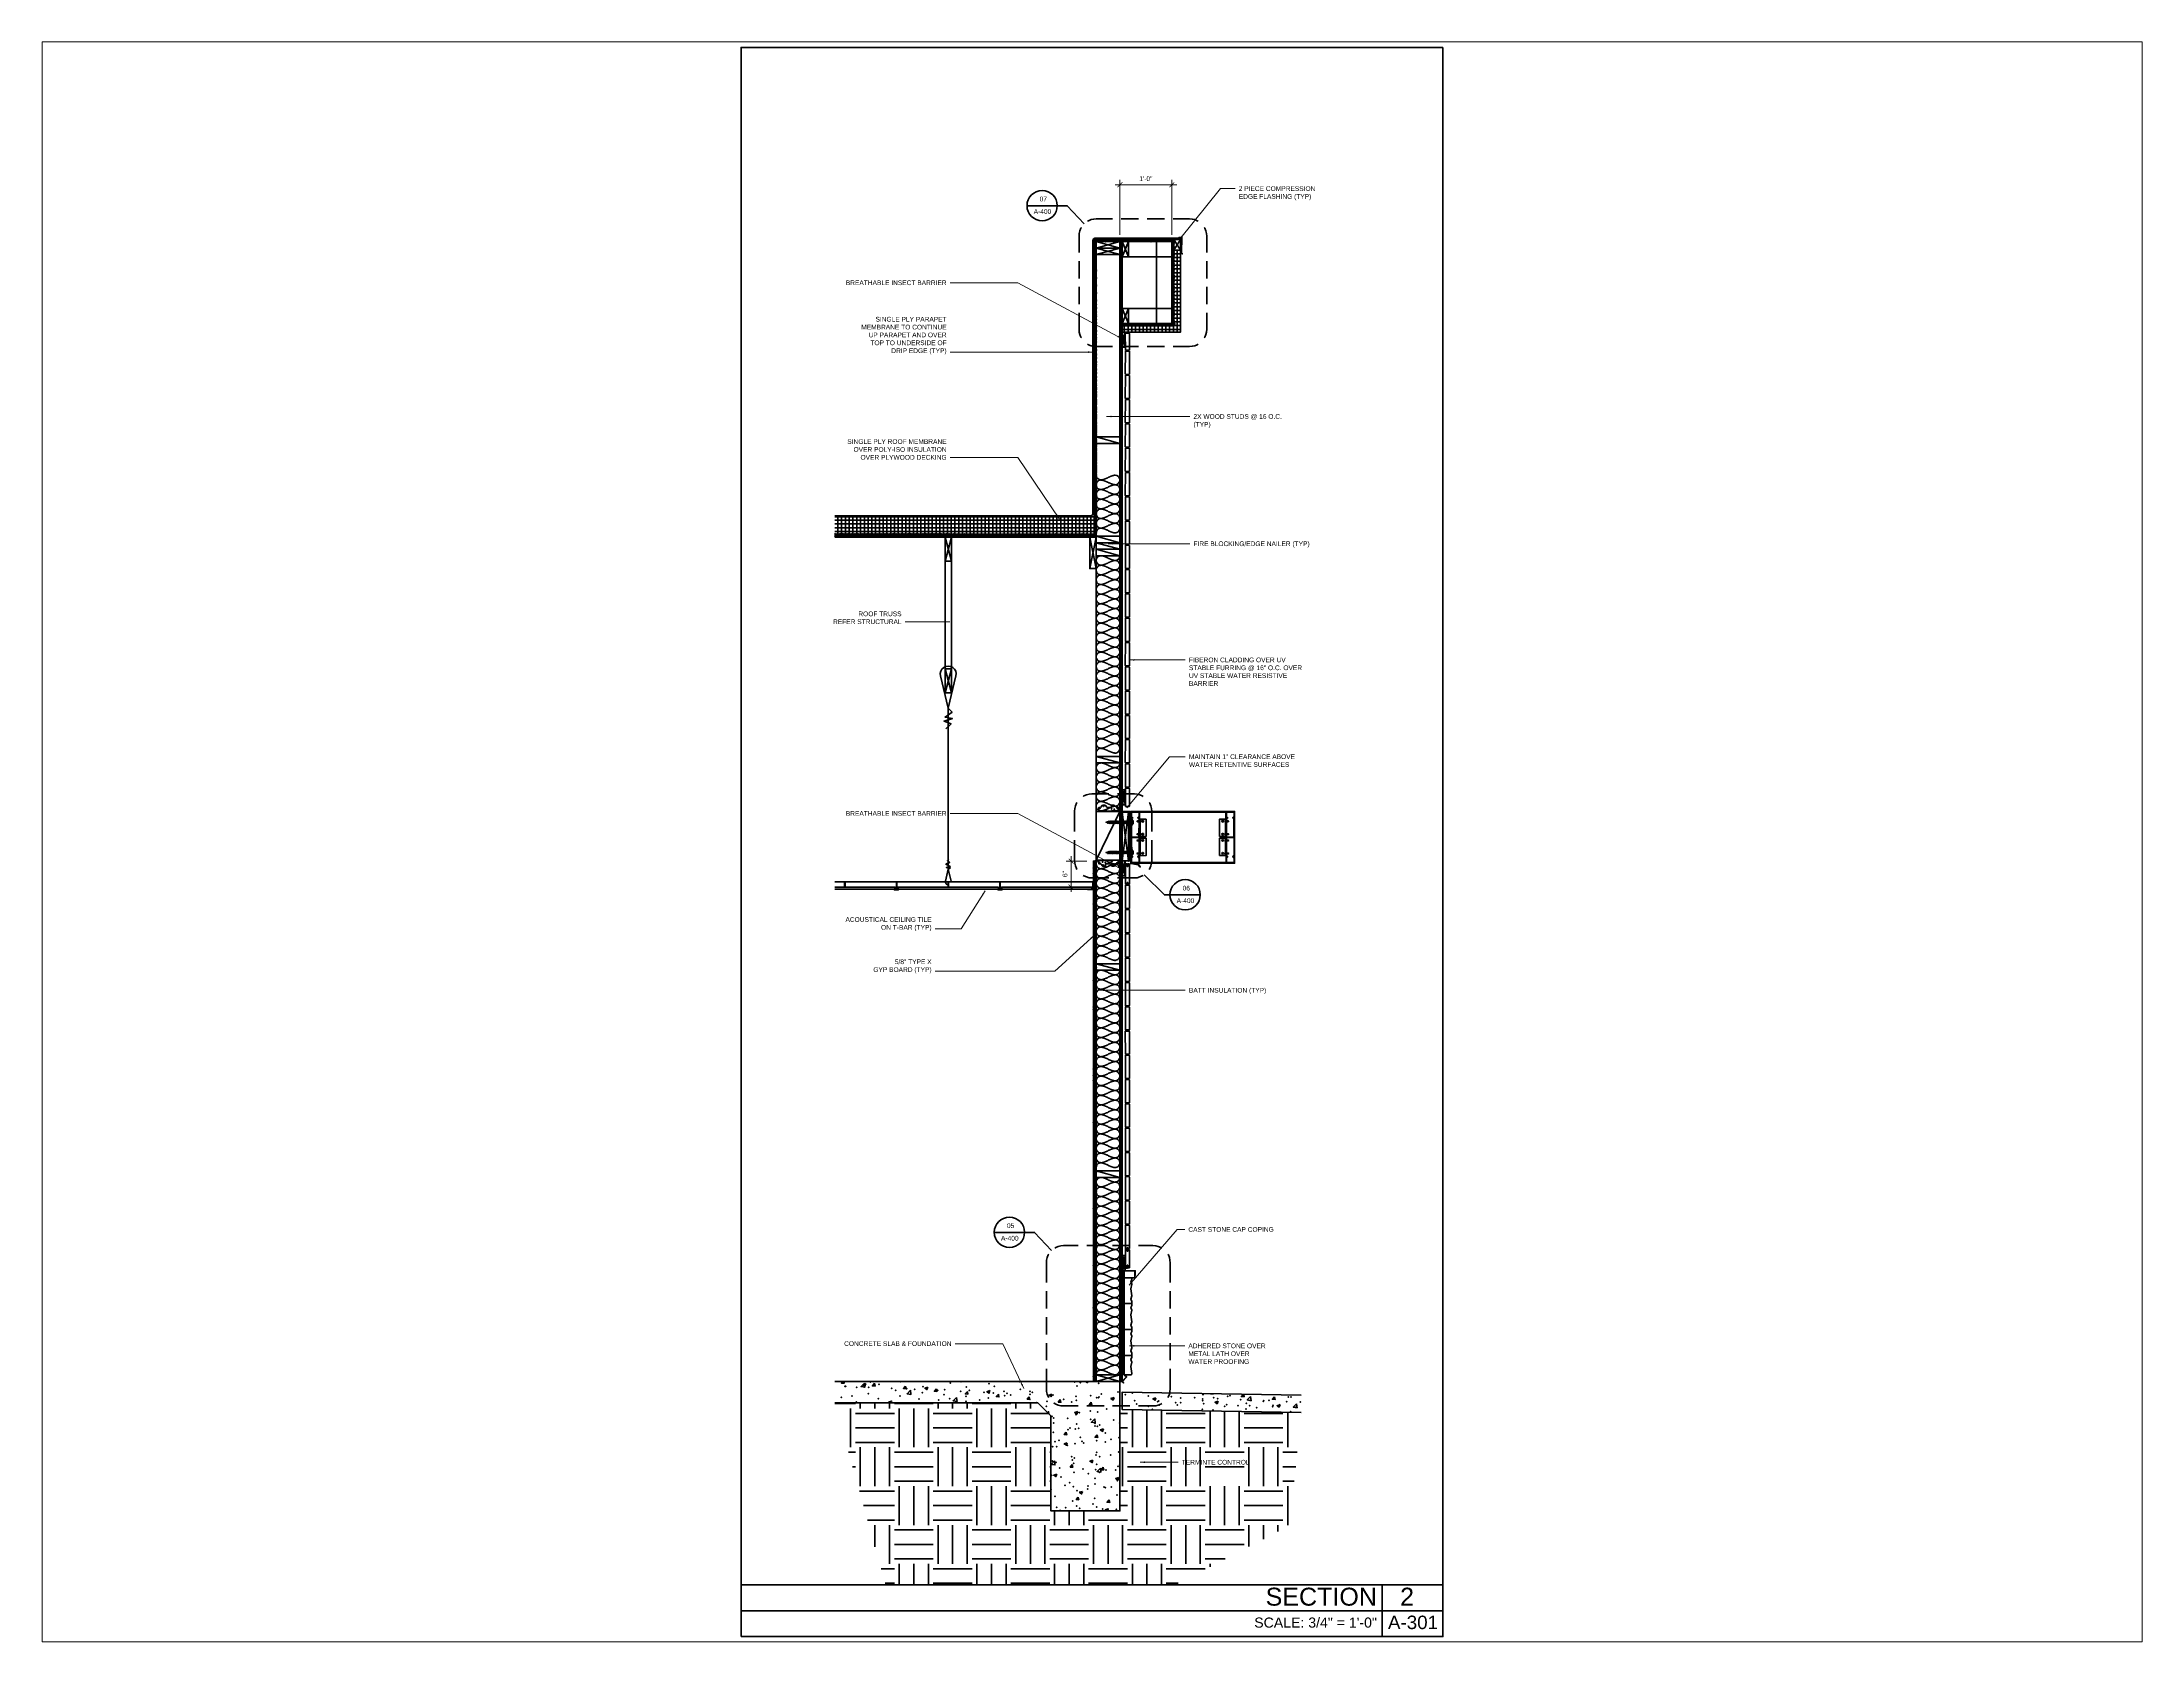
# Paper-space layout 'Layout1' of a CAD drawing. Extents: x 1.05 to 9.45, y 0.8 to 7.2.
# The model-space entities are those that its viewports show. They can reach past a viewport. Long polylines and large blocks are cut down to what shows.
import ezdxf

# ---------------------------------------------------------------- set-up
doc = ezdxf.new("R2010")
doc.units = 0
doc.header["$MEASUREMENT"] = 0
for name, color, linetype, lineweight in [('Dt-Dim', 3, 'Continuous', 20), ('Dt-Iden', 3, 'Continuous', 20), ('Dt-Line 1', 9, 'Continuous', 0), ('Dt-Line 2', 6, 'Continuous', 9), ('Dt-Line 3', 7, 'Continuous', 15), ('Dt-Line 5', 54, 'Continuous', 50), ('Dt-Text', 121, 'Continuous', 20)]:
    doc.layers.add(name, color=color, linetype=linetype, lineweight=lineweight)
doc.styles.get("Standard").update_dxf_attribs({"font": 'Arial.ttf'})
doc.dimstyles.new('1 Inch', dxfattribs={"dimtxt": 1.09375, "dimasz": 1.125, "dimexe": 1.125, "dimexo": 0.5625, "dimgap": 0.84375, "dimtad": 1, "dimdec": 4, "dimzin": 3, "dimdsep": 46, "dimlunit": 4, "dimtxsty": 'Standard', "dimblk": 'ARCHTICK', "dimcen": 0.5625, "dimdle": 1.125, "dimclrd": 253, "dimclre": 253, "dimclrt": 256, "dimadec": 0, "dimazin": 0, "dimtfac": 0.6, "dimtdec": 4, "dimtix": 1, "dimtmove": 2, "dimatfit": 0, "dimfxl": 1, "dimfrac": 1, "dimtolj": 1, "dimtzin": 0, "dimlwd": 9, "dimlwe": 9, "dimarcsym": 0})

# ---------------------------------------------------------------- blocks, each defined once
blk = doc.blocks.new('_ArchTick')
at = {"color": 0, "linetype": 'ByBlock', "const_width": 0.15}
blk.add_lwpolyline([(-0.5, -0.5), (0.5, 0.5)], dxfattribs=at)
blk = doc.blocks.new('*D2')
at = {"layer": 'Defpoints', "color": 0, "transparency": 16777216}
for p in [(348.9, 336.34), (348.9, 324.18), (360.93, 324.18)]:
    blk.add_point(p, dxfattribs=at)
at = {"layer": 'Dt-Dim', "color": 253, "lineweight": 9, "transparency": 16777216}
for p, q in [((362.05, 336.34), (347.78, 336.34)), ((348.9, 324.74), (348.9, 337.46)), ((360.93, 324.74), (360.93, 337.46))]:
    blk.add_line(p, q, dxfattribs=at)
at = {"layer": 'Dt-Dim', "color": 253, "lineweight": 9, "transparency": 16777216, "xscale": 1.125, "yscale": 1.125, "zscale": 1.125, "rotation": 180}
blk.add_blockref('_ArchTick', (348.9, 336.34), dxfattribs=at)
at = {"layer": 'Dt-Dim', "color": 253, "lineweight": 9, "transparency": 16777216, "xscale": 1.125, "yscale": 1.125, "zscale": 1.125}
blk.add_blockref('_ArchTick', (360.93, 336.34), dxfattribs=at)
at = {"layer": 'Dt-Dim', "transparency": 16777216, "insert": (354.92, 337.74), "char_height": 1.094, "attachment_point": 5}
blk.add_mtext('\\A1;1\'-0"', dxfattribs=at)
blk = doc.blocks.new('*D3')
at = {"layer": 'Defpoints', "color": 0, "transparency": 16777216}
for p in [(341.78, 179.67), (337.6, 173.67), (338.69, 173.67)]:
    blk.add_point(p, dxfattribs=at)
at = {"layer": 'Dt-Dim', "color": 253, "lineweight": 9, "transparency": 16777216}
for p, q in [((337.6, 180.79), (337.6, 172.54)), ((341.22, 179.67), (336.47, 179.67)), ((338.13, 173.67), (336.47, 173.67))]:
    blk.add_line(p, q, dxfattribs=at)
at = {"layer": 'Dt-Dim', "color": 253, "lineweight": 9, "transparency": 16777216, "xscale": 1.125, "yscale": 1.125, "zscale": 1.125}
for p, rotation in [((337.6, 179.67), 90), ((337.6, 173.67), 270)]:
    blk.add_blockref('_ArchTick', p, dxfattribs=dict(at, rotation=rotation))
at = {"layer": 'Dt-Dim', "transparency": 16777216, "insert": (336.19, 176.67), "char_height": 1.094, "attachment_point": 5, "rotation": 90}
blk.add_mtext('\\A1;6"', dxfattribs=at)

msp = doc.modelspace()

# ---------------------------------------------------------------- hatches: boundary and pattern name
h = msp.add_hatch(color=256)
h.dxf.hatch_style = 1
h.paths.add_polyline_path([(349.54008, 194.70552), (349.43056, 194.70552), (349.43056, 191.16233), (351.1639, 191.16233), (351.1639, 190.069), (351.2556, 190.069), (351.2556, 191.24286), (349.54008, 191.24286)])
h = msp.add_hatch(color=256)
h.dxf.hatch_style = 1
h.paths.add_polyline_path([(352.50718, 84.86953), (349.5995, 84.86953), (349.5995, 88.33219), (349.48999, 88.33219), (349.48999, 84.789), (352.39665, 84.789), (352.39665, 83.69567), (352.49515, 83.69567)])
at = {"layer": 'Dt-Line 2', "linetype": 'Continuous', "lineweight": 158}
for points in [[(353.46332, 189.429), (353.32999, 189.429), (353.32999, 187.909), (353.46332, 187.909)], [(353.59665, 189.00233), (353.46332, 189.00233), (353.46332, 188.97567), (353.59665, 188.97567)], [(373.46332, 189.00233), (373.35666, 189.00233), (373.35666, 188.97567), (373.46332, 188.97567)], [(353.46332, 182.41567), (353.32999, 182.41567), (353.32999, 180.92233), (353.46332, 180.92233)], [(353.59665, 184.57567), (353.46332, 184.57567), (353.46332, 184.549), (353.59665, 184.549)], [(373.46332, 184.57567), (373.35666, 184.57567), (373.35666, 184.549), (373.46332, 184.549)], [(297.64999, 173.00233), (297.64999, 173.05567), (296.66332, 173.05567), (296.66332, 173.00233)], [(297.11666, 173.029), (297.19666, 173.029), (297.19666, 174.84233), (297.11666, 174.84233)], [(321.64999, 173.00233), (321.64999, 173.05567), (320.66332, 173.05567), (320.66332, 173.00233)], [(321.11665, 173.029), (321.19665, 173.029), (321.19665, 174.84233), (321.11665, 174.84233)]]:
    msp.add_hatch(color=256, dxfattribs=at).paths.add_polyline_path(points, flags=0)
at = {"layer": 'Dt-Line 2', "linetype": 'Continuous', "lineweight": 0}
for points in [[(353.59665, 188.97567), (353.46332, 188.97567), (353.46332, 188.949), (353.59665, 188.949)], [(353.59665, 188.949), (353.46332, 188.949), (353.46332, 188.81568), (353.59665, 188.81568)], [(353.59665, 188.81568), (353.46332, 188.81568), (353.46332, 188.789), (353.59665, 188.789)], [(353.59665, 188.789), (353.46332, 188.789), (353.46332, 188.76233), (353.59665, 188.76233)], [(353.59665, 185.96233), (353.46332, 185.96233), (353.46332, 185.829), (353.59665, 185.829)], [(353.59665, 185.829), (353.46332, 185.829), (353.46332, 185.80233), (353.59665, 185.80233)], [(353.59665, 185.80233), (353.46332, 185.80233), (353.46332, 185.77567), (353.59665, 185.77567)], [(373.46332, 188.97567), (373.35666, 188.97567), (373.35666, 188.949), (373.46332, 188.949)], [(373.46332, 188.949), (373.35666, 188.949), (373.35666, 188.81568), (373.46332, 188.81568)], [(373.46332, 188.81568), (373.35666, 188.81568), (373.35666, 188.789), (373.46332, 188.789)], [(373.46332, 188.789), (373.35666, 188.789), (373.35666, 188.76233), (373.46332, 188.76233)], [(373.46332, 185.96233), (373.35666, 185.96233), (373.35666, 185.829), (373.46332, 185.829)], [(373.46332, 185.829), (373.35666, 185.829), (373.35666, 185.80233), (373.46332, 185.80233)], [(373.46332, 185.80233), (373.35666, 185.80233), (373.35666, 185.77567), (373.46332, 185.77567)], [(353.59665, 184.549), (353.46332, 184.549), (353.46332, 184.52233), (353.59665, 184.52233)], [(353.59665, 184.52233), (353.46332, 184.52233), (353.46332, 184.389), (353.59665, 184.389)], [(353.59665, 184.389), (353.46332, 184.389), (353.46332, 184.36233), (353.59665, 184.36233)], [(353.59665, 184.36233), (353.46332, 184.36233), (353.46332, 184.33567), (353.59665, 184.33567)], [(353.59665, 181.37567), (353.46332, 181.37567), (353.46332, 181.349), (353.59665, 181.349)], [(373.46332, 184.549), (373.35666, 184.549), (373.35666, 184.52233), (373.46332, 184.52233)], [(373.46332, 184.52233), (373.35666, 184.52233), (373.35666, 184.389), (373.46332, 184.389)], [(373.46332, 184.389), (373.35666, 184.389), (373.35666, 184.36233), (373.46332, 184.36233)], [(373.46332, 184.36233), (373.35666, 184.36233), (373.35666, 184.33567), (373.46332, 184.33567)], [(373.46332, 181.37567), (373.35666, 181.37567), (373.35666, 181.349), (373.46332, 181.349)]]:
    msp.add_hatch(color=256, dxfattribs=at).paths.add_polyline_path(points, flags=0)
at = {"layer": 'Dt-Line 2', "linetype": 'Continuous', "lineweight": 158}
h = msp.add_hatch(color=256, dxfattribs=at)
h.paths.add_polyline_path([(353.59665, 185.989), (353.46332, 185.989), (353.59665, 185.96233)], flags=0)
h.paths.add_polyline_path([(353.46332, 185.989), (353.59665, 185.96233), (353.46332, 185.96233)], flags=0)
h.paths.add_polyline_path([(353.59665, 185.96233), (353.46332, 185.96233)], flags=0)
h.paths.add_polyline_path([(353.46332, 185.96233), (353.59665, 185.96233)], flags=0)
h = msp.add_hatch(color=256, dxfattribs=at)
h.paths.add_polyline_path([(373.46332, 185.989), (373.35666, 185.989), (373.46332, 185.96233)], flags=0)
h.paths.add_polyline_path([(373.35666, 185.989), (373.46332, 185.96233), (373.35666, 185.96233)], flags=0)
h.paths.add_polyline_path([(373.46332, 185.96233), (373.35666, 185.96233)], flags=0)
h.paths.add_polyline_path([(373.35666, 185.96233), (373.46332, 185.96233)], flags=0)
h = msp.add_hatch(color=256, dxfattribs=at)
h.paths.add_polyline_path([(353.59665, 181.56233), (353.46332, 181.56233), (353.59665, 181.53567)], flags=0)
h.paths.add_polyline_path([(353.46332, 181.56233), (353.59665, 181.53567), (353.46332, 181.53567)], flags=0)
h.paths.add_polyline_path([(353.59665, 181.53567), (353.46332, 181.53567)], flags=0)
h.paths.add_polyline_path([(353.46332, 181.53567), (353.59665, 181.53567)], flags=0)
at = {"layer": 'Dt-Line 2', "linetype": 'Continuous', "lineweight": 0}
h = msp.add_hatch(color=256, dxfattribs=at)
h.paths.add_polyline_path([(353.59665, 181.53567), (353.46332, 181.53567), (353.59665, 181.37567)], flags=0)
h.paths.add_polyline_path([(353.46332, 181.53567), (353.59665, 181.37567), (353.46332, 181.37567)], flags=0)
h.paths.add_polyline_path([(353.59665, 181.37567), (353.46332, 181.37567)], flags=0)
h.paths.add_polyline_path([(353.46332, 181.37567), (353.59665, 181.37567)], flags=0)
at = {"layer": 'Dt-Line 2', "linetype": 'Continuous', "lineweight": 158}
h = msp.add_hatch(color=256, dxfattribs=at)
h.paths.add_polyline_path([(373.46332, 181.56233), (373.35666, 181.56233), (373.46332, 181.53567)], flags=0)
h.paths.add_polyline_path([(373.35666, 181.56233), (373.46332, 181.53567), (373.35666, 181.53567)], flags=0)
h.paths.add_polyline_path([(373.46332, 181.53567), (373.35666, 181.53567)], flags=0)
h.paths.add_polyline_path([(373.35666, 181.53567), (373.46332, 181.53567)], flags=0)
at = {"layer": 'Dt-Line 2', "linetype": 'Continuous', "lineweight": 0}
h = msp.add_hatch(color=256, dxfattribs=at)
h.paths.add_polyline_path([(373.46332, 181.53567), (373.35666, 181.53567), (373.46332, 181.37567)], flags=0)
h.paths.add_polyline_path([(373.35666, 181.53567), (373.46332, 181.37567), (373.35666, 181.37567)], flags=0)
h.paths.add_polyline_path([(373.46332, 181.37567), (373.35666, 181.37567)], flags=0)
h.paths.add_polyline_path([(373.35666, 181.37567), (373.46332, 181.37567)], flags=0)
at = {"layer": 'Dt-Line 2', "linetype": 'Continuous', "lineweight": 211}
h = msp.add_hatch(color=256, dxfattribs=at)
h.paths.add_polyline_path([(342.60999, 174.84233), (342.55665, 174.84233), (342.60999, 173.00233)], flags=0)
h.paths.add_polyline_path([(342.55665, 174.84233), (342.60999, 173.00233), (342.55665, 173.05567)], flags=0)
h.paths.add_polyline_path([(342.60999, 173.00233), (342.55665, 173.05567), (341.35665, 173.00233)], flags=0)
h.paths.add_polyline_path([(342.55665, 173.05567), (341.35665, 173.00233), (341.35665, 173.05567)], flags=0)

# ---------------------------------------------------------------- linework, layer by layer
for p, q in [((350.12999, 87.05567), (350.15047, 87.05567)), ((350.15047, 87.05567), (350.16819, 85.44169)), ((350.16819, 85.44169), (350.62536, 85.44169)), ((350.62536, 85.44169), (350.62536, 85.82903)), ((350.62536, 85.82903), (350.66332, 85.829))]:
    msp.add_line(p, q)
at = {"layer": 'Dt-Iden', "linetype": 'Continuous', "lineweight": 211}
for p, q in [((349.22332, 328.44232), (353.22332, 328.44232)), ((355.22332, 328.44232), (359.22332, 328.44232)), ((339.43665, 314.65568), (339.43665, 318.65568)), ((369.00999, 318.65568), (369.00999, 314.65568)), ((339.43665, 308.65568), (339.43665, 312.65568)), ((369.00999, 312.65568), (369.00999, 308.65568)), ((353.22332, 298.86901), (349.22332, 298.86901)), ((359.22332, 298.86901), (355.22332, 298.86901)), ((360.52999, 171.85567), (367.51665, 171.85567)), ((341.22332, 90.629), (345.22332, 90.629)), ((347.22332, 90.629), (351.22332, 90.629)), ((331.86332, 76.04233), (331.86332, 80.04233)), ((360.55665, 80.04233), (360.55665, 76.04233)), ((331.86332, 70.04233), (331.86332, 74.04233)), ((360.55665, 74.04233), (360.55665, 70.04233)), ((331.86332, 64.04233), (331.86332, 68.04233)), ((360.55665, 68.04233), (360.55665, 64.04233)), ((345.22332, 53.45567), (341.22332, 53.45567)), ((351.22332, 53.45567), (347.22332, 53.45567))]:
    msp.add_line(p, q, dxfattribs=at)
for points in [[(340.60999, 327.26899), (336.71665, 331.48235), (327.40999, 331.48235)], [(339.99666, 326.46899), (339.86332, 326.25568), (339.62332, 325.66899), (339.48999, 325.05565), (339.43665, 324.44232), (339.43665, 320.65568)], [(341.40999, 327.88232), (341.62332, 328.01568), (342.20999, 328.25568), (342.82332, 328.38899), (343.43665, 328.44232), (347.22332, 328.44232)], [(367.03665, 327.88232), (366.82332, 328.01568), (366.23665, 328.25568), (365.64999, 328.38899), (365.00999, 328.44232), (361.22332, 328.44232)], [(368.44999, 326.46899), (368.58332, 326.25568), (368.82332, 325.66899), (368.95666, 325.05565), (369.00999, 324.44232), (369.00999, 320.65568)], [(339.99666, 300.84235), (339.86332, 301.05565), (339.62332, 301.64232), (339.48999, 302.22901), (339.43665, 302.86901), (339.43665, 306.65568)], [(368.44999, 300.84235), (368.58332, 301.05565), (368.82332, 301.64232), (368.95666, 302.22901), (369.00999, 302.86901), (369.00999, 306.65568)], [(341.40999, 299.42901), (341.62332, 299.29565), (342.20999, 299.05565), (342.82332, 298.92235), (343.43665, 298.86901), (347.22332, 298.86901)], [(367.03665, 299.42901), (366.82332, 299.29565), (366.23665, 299.05565), (365.64999, 298.92235), (365.00999, 298.86901), (361.22332, 298.86901)], [(340.36999, 194.65567), (340.58332, 194.789), (341.16999, 195.029), (341.78332, 195.189), (342.39665, 195.24233), (346.31666, 195.24233)], [(354.28999, 194.65567), (354.07665, 194.789), (353.48999, 195.029), (352.87665, 195.189), (352.26332, 195.24233), (348.31666, 195.24233)], [(338.95666, 193.269), (338.82332, 193.05567), (338.58332, 192.469), (338.44999, 191.85567), (338.39665, 191.24233), (338.39665, 186.49567)], [(355.67666, 193.269), (355.80999, 193.05567), (356.04999, 192.469), (356.20999, 191.85567), (356.26332, 191.24233), (356.26332, 186.49567)], [(338.95666, 177.749), (338.82332, 177.96233), (338.58332, 178.549), (338.44999, 179.16233), (338.39665, 179.77567), (338.39665, 184.49567)], [(355.67666, 177.749), (355.80999, 177.96233), (356.04999, 178.549), (356.20999, 179.16233), (356.26332, 179.77567), (356.26332, 184.49567)], [(340.36999, 176.36233), (340.58332, 176.229), (341.16999, 175.989), (341.78332, 175.829), (342.39665, 175.77567), (346.31666, 175.77567)], [(354.28999, 176.36233), (354.07665, 176.229), (353.48999, 175.989), (352.87665, 175.829), (352.26332, 175.77567), (348.31666, 175.77567)], [(354.55665, 176.52233), (359.19665, 171.85567), (360.52999, 171.85567)], [(333.03665, 89.45567), (329.14332, 93.669), (319.83666, 93.669)], [(332.42332, 88.65567), (332.28999, 88.44233), (332.04999, 87.85567), (331.91665, 87.24233), (331.86332, 86.629), (331.86332, 82.04233)], [(333.83666, 90.04233), (334.04999, 90.17567), (334.63666, 90.41567), (335.22332, 90.57567), (335.86332, 90.629), (339.22332, 90.629)], [(358.58332, 90.04233), (358.36999, 90.17567), (357.78332, 90.41567), (357.19665, 90.57567), (356.55665, 90.629), (353.22332, 90.629)], [(359.99666, 88.65567), (360.12999, 88.44233), (360.36999, 87.85567), (360.50332, 87.24233), (360.55665, 86.629), (360.55665, 82.04233)], [(332.42332, 55.429), (332.28999, 55.64233), (332.04999, 56.229), (331.91665, 56.84233), (331.86332, 57.45567), (331.86332, 62.04233)], [(359.99666, 55.429), (360.12999, 55.64233), (360.36999, 56.229), (360.50332, 56.84233), (360.55665, 57.45567), (360.55665, 62.04233)], [(333.83666, 54.01567), (334.04999, 53.88233), (334.63666, 53.64233), (335.22332, 53.509), (335.86332, 53.45567), (339.22332, 53.45567)], [(358.58332, 54.01567), (358.36999, 53.88233), (357.78332, 53.64233), (357.19665, 53.509), (356.55665, 53.45567), (353.22332, 53.45567)]]:
    msp.add_lwpolyline(points, dxfattribs=at)
for centre, radius in [((330.88999, 331.49565), 3.50666), ((364.00999, 171.869), 3.50667), ((323.31666, 93.68233), 3.50667)]:
    msp.add_circle(centre, radius, dxfattribs=at)
at = {"layer": 'Dt-Line 1', "linetype": 'Continuous', "lineweight": 158}
for p, q in [((343.11665, 323.66899), (342.90332, 323.45568)), ((360.92999, 323.10899), (360.98332, 323.16232)), ((361.16999, 304.17568), (361.16999, 323.16232)), ((362.15666, 302.17568), (362.15666, 321.16232)), ((361.40999, 320.33565), (362.92999, 320.33565)), ((361.40999, 319.45568), (362.92999, 319.45568)), ((361.40999, 318.60232), (362.92999, 318.60232)), ((361.40999, 317.72232), (362.92999, 317.72232)), ((361.40999, 316.84235), (362.92999, 316.84235)), ((361.40999, 315.96232), (362.92999, 315.96232)), ((361.40999, 315.08232), (362.92999, 315.08232)), ((361.40999, 314.22901), (362.92999, 314.22901)), ((361.40999, 313.34901), (362.92999, 313.34901)), ((361.40999, 312.46899), (362.92999, 312.46899)), ((361.40999, 311.58901), (362.92999, 311.58901)), ((361.40999, 310.70901), (362.92999, 310.70901)), ((361.40999, 309.82899), (362.92999, 309.82899)), ((361.40999, 308.97565), (362.92999, 308.97565)), ((361.40999, 308.09568), (362.92999, 308.09568)), ((361.40999, 307.21565), (362.92999, 307.21565)), ((349.14332, 302.84235), (362.92999, 302.84235)), ((349.91665, 302.17568), (349.91665, 303.66899)), ((350.79666, 302.17568), (350.79666, 303.66899)), ((351.64999, 302.17568), (351.64999, 303.66899)), ((352.52999, 302.17568), (352.52999, 303.66899)), ((353.40999, 302.17568), (353.40999, 303.66899)), ((354.28999, 302.17568), (354.28999, 303.66899)), ((355.16999, 302.17568), (355.16999, 303.66899)), ((356.02332, 302.17568), (356.02332, 303.66899)), ((356.90332, 302.17568), (356.90332, 303.66899)), ((357.78332, 302.17568), (357.78332, 303.66899)), ((358.66332, 302.17568), (358.66332, 303.66899)), ((359.54332, 302.17568), (359.54332, 303.66899)), ((360.42332, 302.17568), (360.42332, 303.66899)), ((361.27665, 302.17568), (361.27665, 303.66899)), ((361.40999, 306.33565), (362.92999, 306.33565)), ((361.40999, 305.45568), (362.92999, 305.45568)), ((361.40999, 304.60232), (362.92999, 304.60232)), ((361.40999, 303.72232), (362.92999, 303.72232)), ((282.87665, 258.65568), (342.90332, 258.65568)), ((283.56999, 255.42901), (283.56999, 259.42901)), ((284.44999, 255.42901), (284.44999, 259.42901)), ((285.30332, 255.42901), (285.30332, 259.42901)), ((286.18332, 255.42901), (286.18332, 259.42901)), ((287.06332, 255.42901), (287.06332, 259.42901)), ((287.94332, 255.42901), (287.94332, 259.42901)), ((288.82332, 255.42901), (288.82332, 259.42901)), ((289.70332, 255.42901), (289.70332, 259.42901)), ((290.55665, 255.42901), (290.55665, 259.42901)), ((291.43666, 255.42901), (291.43666, 259.42901)), ((292.31665, 255.42901), (292.31665, 259.42901)), ((293.19666, 255.42901), (293.19666, 259.42901)), ((294.07665, 255.42901), (294.07665, 259.42901)), ((294.92999, 255.42901), (294.92999, 259.42901)), ((295.80999, 255.42901), (295.80999, 259.42901)), ((296.68999, 255.42901), (296.68999, 259.42901)), ((297.56999, 255.42901), (297.56999, 259.42901)), ((298.44999, 255.42901), (298.44999, 259.42901)), ((299.30332, 255.42901), (299.30332, 259.42901)), ((300.18332, 255.42901), (300.18332, 259.42901)), ((301.06332, 255.42901), (301.06332, 259.42901)), ((301.94332, 255.42901), (301.94332, 259.42901)), ((302.82332, 255.42901), (302.82332, 259.42901)), ((303.70332, 255.42901), (303.70332, 259.42901)), ((304.55665, 255.42901), (304.55665, 259.42901)), ((305.43666, 255.42901), (305.43666, 259.42901)), ((306.31665, 255.42901), (306.31665, 259.42901)), ((307.19666, 255.42901), (307.19666, 259.42901)), ((308.07665, 255.42901), (308.07665, 259.42901)), ((308.92999, 255.42901), (308.92999, 259.42901)), ((309.80999, 255.42901), (309.80999, 259.42901)), ((310.68999, 255.42901), (310.68999, 259.42901)), ((311.56999, 255.42901), (311.56999, 259.42901)), ((312.44999, 255.42901), (312.44999, 259.42901)), ((313.32999, 255.42901), (313.32999, 259.42901)), ((314.18332, 255.42901), (314.18332, 259.42901)), ((315.06332, 255.42901), (315.06332, 259.42901)), ((315.94332, 255.42901), (315.94332, 259.42901)), ((316.82332, 255.42901), (316.82332, 259.42901)), ((317.70332, 255.42901), (317.70332, 259.42901)), ((318.55665, 255.42901), (318.55665, 259.42901)), ((319.43665, 255.42901), (319.43665, 259.42901)), ((320.31666, 255.42901), (320.31666, 259.42901)), ((321.19665, 255.42901), (321.19665, 259.42901)), ((322.07665, 255.42901), (322.07665, 259.42901)), ((322.92999, 255.42901), (322.92999, 259.42901)), ((323.80999, 255.42901), (323.80999, 259.42901)), ((324.68999, 255.42901), (324.68999, 259.42901)), ((325.56999, 255.42901), (325.56999, 259.42901)), ((326.44999, 255.42901), (326.44999, 259.42901)), ((327.32999, 255.42901), (327.32999, 259.42901)), ((328.18332, 255.42901), (328.18332, 259.42901)), ((329.06332, 255.42901), (329.06332, 259.42901)), ((329.94332, 255.42901), (329.94332, 259.42901)), ((330.82332, 255.42901), (330.82332, 259.42901)), ((331.70332, 255.42901), (331.70332, 259.42901)), ((332.55665, 255.42901), (332.55665, 259.42901)), ((333.43665, 255.42901), (333.43665, 259.42901)), ((334.31666, 255.42901), (334.31666, 259.42901)), ((335.19665, 255.42901), (335.19665, 259.42901)), ((336.07665, 255.42901), (336.07665, 259.42901)), ((336.92999, 255.42901), (336.92999, 259.42901)), ((337.80999, 255.42901), (337.80999, 259.42901)), ((338.68999, 255.42901), (338.68999, 259.42901)), ((339.56999, 255.42901), (339.56999, 259.42901)), ((340.44999, 255.42901), (340.44999, 259.42901)), ((341.32999, 255.42901), (341.32999, 259.42901)), ((342.18332, 255.42901), (342.18332, 259.42901)), ((282.87665, 257.77565), (342.90332, 257.77565)), ((282.87665, 256.89568), (342.90332, 256.89568)), ((282.87665, 256.01568), (342.90332, 256.01568)), ((342.90332, 255.64232), (343.11665, 255.42901)), ((343.40998, 254.92235), (343.14332, 254.68235)), ((350.90332, 190.97567), (351.14332, 190.709)), ((342.79666, 179.00233), (342.76999, 179.00233)), ((342.79666, 179.29567), (342.79666, 179.269)), ((342.95666, 175.85567), (342.92999, 175.85567)), ((342.98332, 178.41567), (342.95666, 178.41567)), ((343.00999, 176.84233), (342.98332, 176.84233)), ((343.03665, 175.37567), (343.00999, 175.37567)), ((343.03665, 175.24233), (343.00999, 175.24233)), ((343.03665, 176.14901), (343.03665, 176.12233)), ((343.03665, 175.48235), (343.03665, 175.509)), ((343.08999, 177.749), (343.08999, 177.72233)), ((343.08999, 177.45567), (343.08999, 177.429)), ((343.14332, 178.25567), (343.14332, 178.28233)), ((343.24999, 176.549), (343.22332, 176.549)), ((343.24999, 177.829), (343.24999, 177.85567)), ((343.24999, 176.73567), (343.24999, 176.709)), ((343.27665, 176.469), (343.24999, 176.469)), ((343.27665, 178.36233), (343.27665, 178.389)), ((343.27665, 177.05567), (343.27665, 177.08233)), ((343.35665, 177.669), (343.32999, 177.669)), ((343.40998, 176.12233), (343.38332, 176.09567)), ((342.82332, 173.829), (342.79666, 173.829)), ((342.82332, 173.21567), (342.79666, 173.21567)), ((342.84999, 174.20233), (342.82332, 174.20233)), ((342.87665, 172.709), (342.84999, 172.68233)), ((342.87665, 174.89567), (342.87665, 174.92233)), ((342.92999, 171.56233), (342.90332, 171.56233)), ((342.92999, 172.949), (342.92999, 172.92233)), ((342.98332, 172.49567), (342.95666, 172.49567)), ((342.98332, 170.789), (342.95666, 170.789)), ((343.00999, 173.37567), (343.00999, 173.40233)), ((343.03665, 174.60233), (343.03665, 174.57567)), ((343.06332, 173.13567), (343.03665, 173.13567)), ((343.08999, 173.93567), (343.06332, 173.93567)), ((343.06332, 172.41567), (343.06332, 172.44233)), ((343.08999, 171.37567), (343.08999, 171.349)), ((343.19665, 174.309), (343.16999, 174.309)), ((343.24999, 171.589), (343.22332, 171.589)), ((343.27665, 170.84233), (343.24999, 170.84233)), ((343.30332, 173.48235), (343.27665, 173.48235)), ((343.32999, 170.92233), (343.32999, 170.949)), ((343.35665, 170.65567), (343.32999, 170.65567)), ((343.35665, 170.57567), (343.32999, 170.57567)), ((343.40998, 173.61567), (343.38332, 173.61567)), ((342.79666, 169.349), (342.76999, 169.349)), ((342.79666, 168.14901), (342.76999, 168.12233)), ((342.79666, 167.69567), (342.76999, 167.69567)), ((342.82332, 169.96233), (342.79666, 169.96233)), ((342.82332, 166.81568), (342.79666, 166.81568)), ((342.82332, 169.749), (342.82332, 169.72233)), ((342.84999, 166.65567), (342.82332, 166.65567)), ((342.87665, 167.64233), (342.84999, 167.64233)), ((342.87665, 167.77567), (342.87665, 167.80232)), ((342.90332, 167.509), (342.87665, 167.509)), ((342.90332, 168.709), (342.90332, 168.73567)), ((342.95666, 169.93567), (342.92999, 169.93567)), ((342.95666, 166.389), (342.92999, 166.389)), ((342.95666, 170.01567), (342.95666, 170.04233)), ((342.98332, 165.829), (342.98332, 165.85567)), ((343.08999, 169.349), (343.08999, 169.37567)), ((343.11665, 167.77567), (343.08999, 167.77567)), ((343.14332, 169.08233), (343.11665, 169.08233)), ((343.11665, 166.949), (343.11665, 166.97567)), ((343.14332, 168.76233), (343.14332, 168.73567)), ((343.14332, 168.60233), (343.14332, 168.629)), ((343.14332, 166.28233), (343.14332, 166.309)), ((343.22332, 166.65567), (343.22332, 166.68233)), ((343.30332, 167.53567), (343.27665, 167.53567)), ((343.30332, 165.96233), (343.27665, 165.96233)), ((343.30332, 168.229), (343.30332, 168.20233)), ((343.35665, 169.80233), (343.32999, 169.80233)), ((343.32999, 168.069), (343.32999, 168.04233)), ((343.35665, 167.85567), (343.35665, 167.88233)), ((343.38332, 167.029), (343.35665, 167.029)), ((343.38332, 168.20233), (343.38332, 168.229)), ((343.38332, 167.189), (343.38332, 167.21567)), ((343.38332, 166.65567), (343.38332, 166.629)), ((342.79666, 164.389), (342.76999, 164.389)), ((342.79666, 164.309), (342.76999, 164.309)), ((342.79666, 163.829), (342.79666, 163.80232)), ((342.82332, 161.24233), (342.82332, 161.269)), ((342.87665, 161.29567), (342.87665, 161.269)), ((342.92999, 163.96233), (342.90332, 163.96233)), ((342.90332, 161.13565), (342.90332, 161.16233)), ((342.92999, 165.37567), (342.92999, 165.349)), ((342.95666, 161.53567), (342.95666, 161.56233)), ((343.00999, 165.269), (342.98332, 165.269)), ((343.03665, 164.60233), (343.00999, 164.60233)), ((343.03665, 163.48235), (343.00999, 163.48235)), ((343.03665, 162.46899), (343.03665, 162.44233)), ((343.11665, 164.68233), (343.08999, 164.65567)), ((343.14332, 161.16233), (343.11665, 161.16233)), ((343.16999, 161.909), (343.14332, 161.88233)), ((343.14332, 160.97567), (343.14332, 160.949)), ((343.16999, 164.389), (343.16999, 164.41567)), ((343.16999, 163.21567), (343.16999, 163.24233)), ((343.24999, 164.49567), (343.22332, 164.49567)), ((343.24999, 162.17567), (343.24999, 162.20233)), ((343.27665, 161.80232), (343.24999, 161.80232)), ((343.35665, 163.08233), (343.32999, 163.08233)), ((343.38332, 162.92233), (343.35665, 162.92233)), ((343.40998, 164.789), (343.38332, 164.81568)), ((342.84999, 155.909), (342.84999, 155.93567)), ((342.92999, 158.84233), (342.92999, 158.81568)), ((342.95666, 158.57567), (342.95666, 158.60233)), ((342.98332, 156.41567), (342.95666, 156.41567)), ((343.00999, 159.53567), (342.98332, 159.53567)), ((342.98332, 159.00233), (342.98332, 159.029)), ((342.98332, 158.52233), (342.98332, 158.49567)), ((343.00999, 158.14901), (342.98332, 158.14901)), ((343.03665, 158.01567), (343.00999, 158.01567)), ((343.08999, 159.64233), (343.06332, 159.64233)), ((343.08999, 159.589), (343.06332, 159.589)), ((343.06332, 159.37567), (343.06332, 159.40233)), ((343.11665, 157.029), (343.08999, 157.029)), ((343.14332, 158.44233), (343.11665, 158.44233)), ((343.14332, 157.829), (343.11665, 157.829)), ((343.19665, 160.33567), (343.19665, 160.309)), ((343.19665, 160.14901), (343.19665, 160.17567)), ((343.24999, 159.29567), (343.22332, 159.29567)), ((343.22332, 157.88233), (343.22332, 157.909)), ((343.27665, 159.37567), (343.24999, 159.37567)), ((343.27665, 157.589), (343.24999, 157.589)), ((343.27665, 156.949), (343.24999, 156.949)), ((343.27665, 156.389), (343.24999, 156.389)), ((343.30332, 157.77567), (343.27665, 157.77567)), ((343.30332, 155.669), (343.27665, 155.669)), ((343.32999, 159.429), (343.30332, 159.429)), ((343.32999, 157.349), (343.32999, 157.37567)), ((343.35665, 155.93567), (343.35665, 155.909)), ((343.38332, 160.12233), (343.38332, 160.14901)), ((343.38332, 159.61567), (343.38332, 159.64233)), ((342.79666, 154.81568), (342.76999, 154.81568)), ((342.79666, 153.909), (342.79666, 153.93567)), ((342.79666, 150.869), (342.79666, 150.89567)), ((342.84999, 151.32233), (342.82332, 151.32233)), ((342.90332, 152.84233), (342.87665, 152.84233)), ((342.92999, 153.88233), (342.90332, 153.88233)), ((342.90332, 153.56233), (342.90332, 153.589)), ((342.90332, 152.549), (342.90332, 152.57567)), ((343.00999, 154.97567), (342.98332, 154.97567)), ((343.00999, 153.85567), (342.98332, 153.85567)), ((342.98332, 153.16233), (342.98332, 153.189)), ((342.98332, 152.14901), (342.98332, 152.17567)), ((343.00999, 154.76233), (343.00999, 154.789)), ((343.03665, 150.92233), (343.00999, 150.92233)), ((343.06332, 153.13565), (343.03665, 153.13565)), ((343.08999, 155.40233), (343.06332, 155.40233)), ((343.08999, 153.08233), (343.06332, 153.08233)), ((343.11665, 150.89567), (343.08999, 150.89567)), ((343.16999, 151.29567), (343.14332, 151.29567)), ((343.16999, 154.949), (343.16999, 154.97567)), ((343.22332, 153.349), (343.19665, 153.349)), ((343.22332, 151.45567), (343.19665, 151.45567)), ((343.27665, 154.949), (343.24999, 154.949)), ((343.30332, 154.46899), (343.27665, 154.46899)), ((343.27665, 153.669), (343.27665, 153.69567)), ((343.30332, 151.509), (343.27665, 151.53567)), ((343.32999, 155.00233), (343.32999, 154.97567)), ((343.35665, 154.389), (343.32999, 154.389)), ((343.35665, 153.349), (343.32999, 153.349)), ((343.40998, 152.17567), (343.38332, 152.17567)), ((343.38332, 152.04233), (343.38332, 152.069)), ((343.38332, 151.029), (343.38332, 151.05567)), ((342.82332, 148.92233), (342.79666, 148.92233)), ((342.84999, 150.68233), (342.82332, 150.68233)), ((342.84999, 150.229), (342.84999, 150.25567)), ((342.84999, 146.68233), (342.84999, 146.65567)), ((342.90332, 150.629), (342.87665, 150.60233)), ((342.90332, 148.44233), (342.87665, 148.44233)), ((342.90332, 149.96233), (342.90332, 149.989)), ((342.90332, 149.109), (342.90332, 149.13565)), ((342.98332, 149.32233), (342.95666, 149.32233)), ((342.98332, 150.14901), (342.98332, 150.17567)), ((343.00999, 149.72233), (342.98332, 149.72233)), ((342.98332, 148.44233), (342.98332, 148.41567)), ((342.98332, 147.989), (342.98332, 148.01567)), ((343.03665, 148.17567), (343.00999, 148.20233)), ((343.06332, 146.949), (343.03665, 146.949)), ((343.03665, 146.869), (343.03665, 146.89567)), ((343.08999, 150.789), (343.06332, 150.789)), ((343.11665, 149.21567), (343.08999, 149.189)), ((343.14332, 148.309), (343.11665, 148.309)), ((343.16999, 146.629), (343.14332, 146.629)), ((343.24999, 149.05567), (343.22332, 149.08233)), ((343.24999, 147.48235), (343.24999, 147.45567)), ((343.35665, 150.68233), (343.32999, 150.65567)), ((343.38332, 149.85567), (343.35665, 149.85567)), ((343.38332, 148.14901), (343.35665, 148.14901)), ((342.79666, 143.16233), (342.79666, 143.13565)), ((342.82332, 143.05567), (342.79666, 143.05567)), ((342.79666, 142.73567), (342.79666, 142.709)), ((342.87665, 142.76233), (342.84999, 142.789)), ((342.90332, 144.97567), (342.90332, 145.00233)), ((342.90332, 144.46899), (342.90332, 144.49567)), ((342.95666, 143.16233), (342.92999, 143.16233)), ((342.95666, 141.64233), (342.92999, 141.64233)), ((342.98332, 143.80232), (342.95666, 143.80232)), ((342.98332, 142.46899), (342.98332, 142.44233)), ((343.00999, 141.61567), (343.00999, 141.589)), ((343.06332, 144.41567), (343.03665, 144.41567)), ((343.06332, 144.229), (343.03665, 144.229)), ((343.03665, 141.08233), (343.03665, 141.05567)), ((343.08999, 145.21567), (343.06332, 145.21567)), ((343.14332, 143.909), (343.11665, 143.909)), ((343.14332, 143.749), (343.11665, 143.749)), ((343.14332, 144.28233), (343.14332, 144.25567)), ((343.19665, 144.629), (343.19665, 144.65567)), ((343.22332, 141.69567), (343.22332, 141.669)), ((343.24999, 143.509), (343.24999, 143.53567)), ((343.27665, 144.52233), (343.27665, 144.549)), ((343.32999, 145.56233), (343.30332, 145.56233)), ((343.38332, 145.32233), (343.35665, 145.32233)), ((343.38332, 145.16233), (343.38332, 145.13565)), ((343.38332, 143.45567), (343.38332, 143.48235)), ((343.40998, 141.77567), (343.38332, 141.77567)), ((343.40998, 141.269), (343.38332, 141.29567)), ((342.79666, 139.13565), (342.76999, 139.13565)), ((342.79666, 136.73567), (342.76999, 136.73567)), ((342.79666, 136.869), (342.79666, 136.84233)), ((342.82332, 138.46899), (342.82332, 138.49567)), ((342.90332, 137.40233), (342.90332, 137.429)), ((342.90332, 136.389), (342.90332, 136.41567)), ((342.95666, 139.029), (342.92999, 139.029)), ((342.98332, 136.869), (342.95666, 136.869)), ((342.98332, 136.97567), (342.98332, 137.00233)), ((343.03665, 137.349), (343.00999, 137.349)), ((343.06332, 140.309), (343.03665, 140.309)), ((343.06332, 140.069), (343.03665, 140.069)), ((343.06332, 136.76233), (343.06332, 136.73567)), ((343.11665, 138.57567), (343.11665, 138.549)), ((343.11665, 138.36233), (343.11665, 138.33567)), ((343.14332, 136.97567), (343.11665, 136.97567)), ((343.14332, 139.829), (343.14332, 139.85567)), ((343.16999, 139.56233), (343.16999, 139.589)), ((343.16999, 137.749), (343.16999, 137.72233)), ((343.22332, 136.229), (343.19665, 136.229)), ((343.24999, 140.68233), (343.22332, 140.68233)), ((343.24999, 140.17567), (343.22332, 140.14901)), ((343.30332, 139.88233), (343.27665, 139.88233)), ((343.30332, 137.16233), (343.27665, 137.16233)), ((343.30332, 136.309), (343.27665, 136.309)), ((343.32999, 139.189), (343.32999, 139.21567)), ((343.35665, 138.73567), (343.32999, 138.73567)), ((343.38332, 139.37567), (343.35665, 139.37567)), ((343.40998, 140.309), (343.38332, 140.309)), ((343.38332, 139.56233), (343.38332, 139.53567)), ((343.40998, 140.60233), (343.40998, 140.629)), ((342.79666, 136.12233), (342.76999, 136.12233)), ((342.79666, 134.17567), (342.79666, 134.20233)), ((342.82332, 134.01567), (342.79666, 134.01567)), ((342.82332, 135.909), (342.82332, 135.88233)), ((342.84999, 132.09567), (342.82332, 132.09567)), ((342.87665, 134.309), (342.87665, 134.28233)), ((342.90332, 133.669), (342.87665, 133.669)), ((342.95666, 132.709), (342.92999, 132.709)), ((342.95666, 133.56233), (342.95666, 133.53567)), ((342.98332, 132.309), (342.95666, 132.309)), ((343.03665, 135.21567), (343.00999, 135.21567)), ((343.00999, 135.16233), (343.00999, 135.13565)), ((343.06332, 135.85567), (343.06332, 135.88233)), ((343.08999, 135.21567), (343.08999, 135.24233)), ((343.16999, 135.37567), (343.14332, 135.37567)), ((343.14332, 134.549), (343.14332, 134.57567)), ((343.16999, 132.629), (343.16999, 132.65567)), ((343.16999, 131.48235), (343.16999, 131.509)), ((343.19665, 133.61567), (343.19665, 133.64233)), ((343.27665, 132.49567), (343.24999, 132.52233)), ((343.32999, 132.76233), (343.30332, 132.76233)), ((343.32999, 131.37567), (343.32999, 131.40233)), ((343.38332, 135.88233), (343.38332, 135.909)), ((343.38332, 135.37567), (343.38332, 135.40233)), ((342.79666, 129.349), (342.76999, 129.349)), ((342.79666, 129.05567), (342.76999, 129.05567)), ((342.79666, 127.61567), (342.76999, 127.61567)), ((342.87665, 129.749), (342.87665, 129.77567)), ((342.87665, 128.04233), (342.87665, 128.01567)), ((343.08999, 129.85567), (343.08999, 129.829)), ((343.11665, 127.93567), (343.11665, 127.909)), ((343.16999, 127.349), (343.14332, 127.349)), ((343.19665, 131.24233), (343.19665, 131.21567)), ((343.24999, 130.04233), (343.22332, 130.069)), ((343.30332, 129.77567), (343.27665, 129.749)), ((343.32999, 129.53567), (343.30332, 129.53567)), ((343.35665, 131.16233), (343.35665, 131.189)), ((343.35665, 131.109), (343.35665, 131.08233)), ((343.38332, 129.45567), (343.35665, 129.45567)), ((343.40998, 130.14901), (343.38332, 130.14901)), ((343.38332, 128.01567), (343.38332, 128.04233)), ((343.38332, 127.80232), (343.38332, 127.829)), ((343.38332, 126.789), (343.38332, 126.81568)), ((342.76999, 122.20233), (342.76999, 122.229)), ((342.82332, 125.29567), (342.79666, 125.29567)), ((342.79666, 122.84233), (342.79666, 122.81568)), ((342.84999, 124.44233), (342.84999, 124.41567)), ((342.87665, 121.80232), (342.84999, 121.80232)), ((342.87665, 125.509), (342.87665, 125.48235)), ((342.90332, 125.37567), (342.87665, 125.37567)), ((342.95666, 126.20233), (342.92999, 126.20233)), ((342.98332, 122.36233), (342.95666, 122.36233)), ((343.00999, 125.21567), (342.98332, 125.21567)), ((343.03665, 125.909), (343.03665, 125.88233)), ((343.08999, 126.069), (343.08999, 126.04233)), ((343.08999, 123.64233), (343.08999, 123.61567)), ((343.16999, 121.69567), (343.14332, 121.69567)), ((343.19665, 126.229), (343.16999, 126.229)), ((343.19665, 125.37567), (343.16999, 125.37567)), ((343.19665, 123.16233), (343.16999, 123.16233)), ((343.19665, 121.80232), (343.16999, 121.80232)), ((343.19665, 122.60233), (343.19665, 122.629)), ((343.24999, 125.349), (343.24999, 125.37567)), ((343.27665, 123.37567), (343.24999, 123.37567)), ((343.24999, 122.949), (343.24999, 122.92233)), ((343.30332, 122.789), (343.27665, 122.789)), ((343.32999, 126.41567), (343.30332, 126.41567)), ((343.35665, 124.36233), (343.32999, 124.36233)), ((343.38332, 125.029), (343.35665, 125.029)), ((343.40998, 125.93567), (343.38332, 125.93567)), ((342.79666, 118.229), (342.76999, 118.229)), ((342.79666, 117.109), (342.76999, 117.109)), ((342.82332, 118.49567), (342.79666, 118.49567)), ((342.84999, 121.00233), (342.82332, 121.00233)), ((342.84999, 119.29567), (342.82332, 119.29567)), ((342.82332, 119.13565), (342.82332, 119.16233)), ((342.82332, 118.04233), (342.82332, 118.069)), ((342.90332, 120.73567), (342.90332, 120.76233)), ((342.92999, 120.17567), (342.90332, 120.17567)), ((342.92999, 116.76233), (342.92999, 116.789)), ((343.00999, 116.97567), (342.98332, 116.97567)), ((343.03665, 119.85567), (343.00999, 119.85567)), ((343.03665, 119.749), (343.00999, 119.749)), ((343.03665, 117.93567), (343.00999, 117.93567)), ((343.03665, 119.56233), (343.03665, 119.53567)), ((343.16999, 119.69567), (343.14332, 119.69567)), ((343.16999, 119.45567), (343.14332, 119.45567)), ((343.14332, 118.04233), (343.14332, 118.069)), ((343.16999, 121.45567), (343.16999, 121.48235)), ((343.22332, 118.869), (343.19665, 118.84233)), ((343.19665, 118.76233), (343.19665, 118.789)), ((343.22332, 117.72233), (343.19665, 117.72233)), ((343.24999, 121.21567), (343.22332, 121.21567)), ((343.27665, 121.48235), (343.27665, 121.509)), ((343.30332, 120.92233), (343.27665, 120.92233)), ((343.30332, 119.21567), (343.30332, 119.24233)), ((343.32999, 117.669), (343.30332, 117.669)), ((343.30332, 117.08233), (343.30332, 117.109)), ((343.32999, 120.36233), (343.32999, 120.389)), ((343.35665, 119.29567), (343.32999, 119.29567)), ((343.38332, 119.72233), (343.38332, 119.749)), ((343.38332, 119.21567), (343.38332, 119.24233)), ((343.38332, 116.97567), (343.38332, 116.949)), ((342.79666, 113.80232), (342.76999, 113.80232)), ((342.79666, 112.57567), (342.76999, 112.57567)), ((342.82332, 116.629), (342.79666, 116.629)), ((342.82332, 116.309), (342.79666, 116.309)), ((342.79666, 112.84233), (342.79666, 112.869)), ((342.90332, 114.04233), (342.87665, 114.04233)), ((342.87665, 113.00233), (342.87665, 113.029)), ((342.90332, 112.65567), (342.90332, 112.68233)), ((342.92999, 115.109), (342.92999, 115.08233)), ((343.00999, 115.80232), (342.98332, 115.80232)), ((343.00999, 114.57567), (342.98332, 114.57567)), ((343.00999, 113.56233), (342.98332, 113.56233)), ((343.00999, 116.04233), (343.00999, 116.069)), ((343.03665, 113.00233), (343.00999, 113.00233)), ((343.11665, 115.85567), (343.08999, 115.85567)), ((343.11665, 113.29567), (343.08999, 113.29567)), ((343.08999, 112.20233), (343.08999, 112.229)), ((343.16999, 115.989), (343.14332, 115.989)), ((343.19665, 115.64233), (343.16999, 115.64233)), ((343.19665, 114.57567), (343.16999, 114.57567)), ((343.24999, 115.85567), (343.22332, 115.85567)), ((343.24999, 112.20233), (343.22332, 112.20233)), ((343.30332, 113.80232), (343.27665, 113.80232)), ((343.30332, 116.68233), (343.30332, 116.709)), ((343.32999, 111.96233), (343.30332, 111.96233)), ((343.32999, 116.14901), (343.32999, 116.17567)), ((343.32999, 113.029), (343.32999, 113.00233)), ((343.38332, 115.269), (343.38332, 115.24233)), ((342.84999, 109.53567), (342.84999, 109.56233)), ((342.90332, 108.25567), (342.87665, 108.25567)), ((342.90332, 111.64233), (342.90332, 111.669)), ((342.90332, 109.93567), (342.90332, 109.96233)), ((342.98332, 111.749), (342.98332, 111.77567)), ((343.06332, 111.32233), (343.06332, 111.349)), ((343.06332, 111.21567), (343.06332, 111.24233)), ((343.08999, 109.349), (343.06332, 109.349)), ((343.06332, 107.269), (343.06332, 107.24233)), ((343.11665, 111.64233), (343.08999, 111.64233)), ((343.11665, 111.21567), (343.11665, 111.189)), ((343.14332, 111.509), (343.14332, 111.53567)), ((343.19665, 109.16233), (343.16999, 109.16233)), ((343.24999, 109.21567), (343.22332, 109.21567)), ((343.24999, 108.81567), (343.22332, 108.81567)), ((343.22332, 107.85567), (343.22332, 107.88233)), ((343.27665, 111.29567), (343.24999, 111.29567)), ((343.27665, 108.25567), (343.24999, 108.25567)), ((343.27665, 107.749), (343.24999, 107.749)), ((343.27665, 109.08233), (343.27665, 109.05567)), ((343.32999, 109.69567), (343.32999, 109.669)), ((343.35665, 107.80233), (343.35665, 107.829)), ((343.40998, 111.56233), (343.38332, 111.56233)), ((343.40998, 111.45567), (343.38332, 111.45567)), ((343.38332, 111.29567), (343.38332, 111.269)), ((343.38332, 110.629), (343.38332, 110.65567)), ((343.38332, 108.97567), (343.38332, 108.949)), ((343.40998, 108.20233), (343.40998, 108.17567)), ((342.79666, 102.92233), (342.76999, 102.949)), ((342.82332, 106.33567), (342.82332, 106.36233)), ((342.84999, 104.41567), (342.82332, 104.41567)), ((342.84999, 104.33567), (342.82332, 104.33567)), ((342.90332, 105.909), (342.87665, 105.909)), ((342.90332, 105.29567), (342.87665, 105.269)), ((342.90332, 103.349), (342.87665, 103.37567)), ((342.90332, 104.57567), (342.90332, 104.60233)), ((342.90332, 104.069), (342.90332, 104.09567)), ((342.90332, 103.56234), (342.90332, 103.589)), ((342.92999, 105.77567), (342.92999, 105.749)), ((342.98332, 104.709), (342.98332, 104.68233)), ((343.00999, 103.32233), (343.00999, 103.29567)), ((343.06332, 106.869), (343.03665, 106.869)), ((343.08999, 103.109), (343.06332, 103.109)), ((343.11665, 106.97567), (343.11665, 107.00233)), ((343.11665, 103.29567), (343.11665, 103.269)), ((343.16999, 102.89567), (343.14332, 102.89567)), ((343.16999, 104.89567), (343.16999, 104.869)), ((343.22332, 106.49567), (343.22332, 106.469)), ((343.22332, 105.13567), (343.22332, 105.109)), ((343.22332, 103.32233), (343.22332, 103.29567)), ((343.35665, 103.909), (343.32999, 103.909)), ((343.38332, 106.01567), (343.35665, 106.01567)), ((343.40998, 106.949), (343.38332, 106.949)), ((343.40998, 104.22901), (343.38332, 104.22901)), ((343.38332, 103.32233), (343.38332, 103.349)), ((343.38332, 102.549), (343.38332, 102.57567)), ((343.38332, 102.33567), (343.38332, 102.309)), ((342.79666, 102.04233), (342.79666, 102.069)), ((342.79666, 97.829), (342.79666, 97.85567)), ((342.87665, 99.72234), (342.84999, 99.72234)), ((342.95666, 99.37567), (342.95666, 99.349)), ((343.06332, 101.69567), (343.06332, 101.669)), ((343.08999, 99.189), (343.06332, 99.16233)), ((343.06332, 98.38901), (343.06332, 98.41567)), ((343.08999, 97.37567), (343.08999, 97.349)), ((343.11665, 98.629), (343.11665, 98.65567)), ((343.16999, 100.81567), (343.14332, 100.81567)), ((343.19665, 100.869), (343.16999, 100.89567)), ((343.24999, 98.89567), (343.22332, 98.89567)), ((343.27665, 100.709), (343.24999, 100.709)), ((343.35665, 101.96233), (343.32999, 101.96233)), ((343.40998, 101.269), (343.38332, 101.269)), ((342.79666, 95.40233), (342.76999, 95.40233)), ((342.79666, 93.93567), (342.76999, 93.93567)), ((342.79666, 93.589), (342.76999, 93.589)), ((342.90332, 92.869), (342.87665, 92.869)), ((342.90332, 95.989), (342.90332, 96.01567)), ((342.90332, 95.48233), (342.90332, 95.509)), ((342.92999, 95.429), (342.90332, 95.40233)), ((342.95666, 94.069), (342.92999, 94.069)), ((342.95666, 93.109), (342.92999, 93.109)), ((342.98332, 97.029), (342.95666, 97.029)), ((343.00999, 94.17567), (342.98332, 94.149)), ((343.06332, 96.28233), (343.03665, 96.28233)), ((343.03665, 95.77567), (343.03665, 95.749)), ((343.08999, 96.65567), (343.08999, 96.629)), ((343.11665, 95.29567), (343.08999, 95.29567)), ((343.19665, 93.93567), (343.19665, 93.96233)), ((343.24999, 96.44233), (343.22332, 96.41567)), ((343.22332, 94.97567), (343.22332, 94.949)), ((343.30332, 95.53567), (343.27665, 95.53567)), ((343.35665, 92.92233), (343.32999, 92.949)), ((343.38332, 96.22901), (343.35665, 96.22901)), ((343.38332, 95.40233), (343.35665, 95.40233)), ((343.35665, 94.38901), (343.35665, 94.36233)), ((343.38332, 94.12233), (343.35665, 94.12233)), ((343.40998, 95.69567), (343.38332, 95.69567)), ((343.38332, 94.97567), (343.38332, 95.00233)), ((343.38332, 94.469), (343.38332, 94.49567)), ((343.38332, 93.96233), (343.38332, 93.989)), ((342.82332, 87.909), (342.79666, 87.909)), ((342.79666, 87.77567), (342.79666, 87.749)), ((342.82332, 89.189), (342.82332, 89.16233)), ((342.84999, 88.68233), (342.84999, 88.709)), ((342.84999, 88.20233), (342.84999, 88.22901)), ((342.90332, 91.53567), (342.87665, 91.53567)), ((342.90332, 90.60233), (342.87665, 90.60233)), ((342.90332, 88.629), (342.87665, 88.629)), ((342.90332, 89.48233), (342.90332, 89.509)), ((342.92999, 89.00233), (342.90332, 89.00233)), ((342.90332, 87.909), (342.90332, 87.93567)), ((342.95666, 89.56234), (342.92999, 89.56234)), ((343.00999, 88.49567), (342.98332, 88.49567)), ((343.00999, 90.22901), (343.00999, 90.20233)), ((343.06332, 91.93567), (343.03665, 91.93567)), ((343.03665, 91.109), (343.03665, 91.13567)), ((343.06332, 88.97567), (343.06332, 89.00233)), ((343.16999, 90.81567), (343.14332, 90.81567)), ((343.27665, 90.549), (343.27665, 90.57567)), ((343.30332, 88.469), (343.27665, 88.469)), ((343.30332, 89.77567), (343.30332, 89.80233)), ((343.35665, 89.24233), (343.32999, 89.24233)), ((342.82332, 83.45567), (342.82332, 83.429)), ((342.87665, 85.05567), (342.87665, 85.029)), ((343.03665, 87.29567), (343.00999, 87.29567)), ((343.06332, 84.84233), (343.06332, 84.869)), ((343.11665, 86.949), (343.08999, 86.949)), ((343.11665, 83.48233), (343.08999, 83.48233)), ((343.14332, 85.349), (343.11665, 85.349)), ((343.11665, 82.84233), (343.11665, 82.869)), ((343.19665, 87.00233), (343.19665, 87.029)), ((343.27665, 84.52233), (343.24999, 84.52233)), ((343.24999, 84.38901), (343.24999, 84.41567)), ((343.24999, 83.69567), (343.24999, 83.72234)), ((343.30332, 86.04233), (343.27665, 86.01567)), ((343.27665, 83.93567), (343.27665, 83.96233)), ((343.35665, 84.04233), (343.32999, 84.04233)), ((343.38332, 86.38901), (343.38332, 86.41567)), ((343.38332, 85.88233), (343.38332, 85.909)), ((342.82332, 80.28233), (342.79666, 80.28233)), ((342.79666, 78.309), (342.79666, 78.33567)), ((342.84999, 81.24233), (342.82332, 81.24233)), ((342.84999, 79.77567), (342.82332, 79.80233)), ((342.87665, 81.77567), (342.87665, 81.749)), ((342.92999, 82.549), (342.90332, 82.57567)), ((342.90332, 81.269), (342.90332, 81.29567)), ((342.90332, 79.829), (342.90332, 79.85567)), ((342.92999, 78.04233), (342.90332, 78.04233)), ((342.95666, 82.469), (342.92999, 82.469)), ((342.95666, 80.17567), (342.92999, 80.17567)), ((342.95666, 78.73567), (342.92999, 78.76233)), ((342.92999, 78.20233), (342.92999, 78.229)), ((342.98332, 81.80233), (342.95666, 81.80233)), ((342.98332, 79.40233), (342.98332, 79.429)), ((343.14332, 82.309), (343.11665, 82.309)), ((343.14332, 79.77567), (343.14332, 79.80233)), ((343.16999, 78.60233), (343.14332, 78.57567)), ((343.19665, 82.549), (343.19665, 82.52233)), ((343.19665, 79.08233), (343.19665, 79.109)), ((343.22332, 77.88233), (343.19665, 77.88233)), ((343.27665, 80.25567), (343.27665, 80.28233)), ((343.32999, 81.109), (343.30332, 81.109)), ((343.30332, 79.429), (343.30332, 79.40233)), ((343.35665, 81.72234), (343.32999, 81.72234)), ((343.38332, 80.12233), (343.35665, 80.12233)), ((343.38332, 79.56233), (343.35665, 79.56233)), ((343.40998, 79.40233), (343.38332, 79.40233)), ((343.38332, 78.81567), (343.38332, 78.84233)), ((342.79666, 76.76233), (342.76999, 76.76233)), ((342.79666, 73.40233), (342.76999, 73.40233)), ((342.84999, 75.589), (342.82332, 75.589)), ((342.84999, 74.869), (342.82332, 74.869)), ((342.84999, 73.53567), (342.82332, 73.53567)), ((342.90332, 73.989), (342.87665, 73.989)), ((342.92999, 76.069), (342.92999, 76.09567)), ((342.92999, 75.61567), (342.92999, 75.64233)), ((342.98332, 76.92233), (342.95666, 76.92233)), ((342.95666, 74.44233), (342.95666, 74.41567)), ((343.00999, 76.73567), (342.98332, 76.73567)), ((343.03665, 76.97567), (343.00999, 76.97567)), ((343.03665, 76.01567), (343.00999, 76.01567)), ((343.00999, 74.949), (343.00999, 74.97567)), ((343.03665, 74.81567), (343.00999, 74.81567)), ((343.08999, 73.32233), (343.06332, 73.32233)), ((343.08999, 76.38901), (343.08999, 76.36233)), ((343.14332, 73.749), (343.14332, 73.72234)), ((343.19665, 75.64233), (343.16999, 75.64233)), ((343.16999, 74.469), (343.16999, 74.49567)), ((343.19665, 77.829), (343.19665, 77.80233)), ((343.19665, 76.709), (343.19665, 76.73567)), ((343.22332, 75.749), (343.19665, 75.749)), ((343.22332, 75.96233), (343.22332, 75.989)), ((343.22332, 73.13567), (343.22332, 73.16233)), ((343.30332, 75.989), (343.27665, 75.989)), ((343.32999, 74.12233), (343.30332, 74.12233)), ((343.35665, 75.64233), (343.32999, 75.61567)), ((343.32999, 73.05567), (343.32999, 73.029)), ((343.38332, 77.80233), (343.38332, 77.829)), ((343.38332, 76.229), (343.38332, 76.20233)), ((342.84999, 68.81567), (342.82332, 68.81567)), ((342.84999, 69.93567), (342.84999, 69.909)), ((342.87665, 68.41567), (342.84999, 68.41567)), ((342.92999, 71.669), (342.90332, 71.669)), ((342.92999, 70.36233), (342.92999, 70.33567)), ((342.95666, 68.149), (342.95666, 68.12233)), ((343.00999, 71.72234), (342.98332, 71.72234)), ((343.03665, 70.44233), (343.03665, 70.41567)), ((343.03665, 69.00233), (343.03665, 69.029)), ((343.08999, 69.669), (343.08999, 69.64233)), ((343.11665, 69.56233), (343.08999, 69.56233)), ((343.11665, 69.109), (343.08999, 69.109)), ((343.11665, 69.85567), (343.11665, 69.88233)), ((343.16999, 72.84233), (343.14332, 72.84233)), ((343.14332, 72.709), (343.14332, 72.73567)), ((343.16999, 70.68233), (343.14332, 70.68233)), ((343.16999, 68.36233), (343.14332, 68.36233)), ((343.19665, 71.53567), (343.16999, 71.53567)), ((343.19665, 72.68233), (343.19665, 72.709)), ((343.22332, 72.25567), (343.19665, 72.28233)), ((343.22332, 71.589), (343.19665, 71.61567)), ((343.27665, 71.08233), (343.24999, 71.08233)), ((343.24999, 70.57567), (343.24999, 70.60233)), ((343.27665, 70.229), (343.24999, 70.229)), ((343.27665, 70.469), (343.27665, 70.49567)), ((343.30332, 68.709), (343.30332, 68.68233)), ((343.35665, 69.349), (343.35665, 69.37567)), ((343.38332, 70.73567), (343.38332, 70.76233)), ((343.38332, 69.72234), (343.38332, 69.749)), ((343.40998, 68.309), (343.38332, 68.309)), ((343.40998, 71.909), (343.40998, 71.88233)), ((342.79666, 66.60233), (342.76999, 66.60233)), ((342.79666, 67.429), (342.79666, 67.45567)), ((342.82332, 65.80233), (342.79666, 65.80233)), ((342.82332, 65.669), (342.79666, 65.669)), ((342.79666, 64.949), (342.79666, 64.92233)), ((342.82332, 64.36233), (342.82332, 64.38901)), ((342.87665, 67.589), (342.84999, 67.589)), ((342.87665, 66.28233), (342.87665, 66.25567)), ((342.90332, 63.669), (342.90332, 63.69567)), ((342.92999, 65.05567), (342.92999, 65.08233)), ((342.95666, 64.38901), (342.92999, 64.38901)), ((343.00999, 65.96233), (342.98332, 65.96233)), ((343.00999, 63.93567), (343.00999, 63.96233)), ((343.06332, 67.53567), (343.03665, 67.53567)), ((343.06332, 65.93567), (343.06332, 65.96233)), ((343.06332, 65.24233), (343.06332, 65.269)), ((343.14332, 64.309), (343.11665, 64.309)), ((343.16999, 65.00233), (343.14332, 65.00233)), ((343.14332, 63.909), (343.14332, 63.88233)), ((343.22332, 67.24233), (343.19665, 67.24233)), ((343.19665, 65.509), (343.19665, 65.48233)), ((343.24999, 67.109), (343.24999, 67.08233)), ((343.32999, 68.069), (343.30332, 68.069)), ((343.32999, 66.309), (343.30332, 66.309)), ((343.35665, 64.41567), (343.32999, 64.41567)), ((343.32999, 64.149), (343.32999, 64.17567)), ((343.40998, 64.869), (343.38332, 64.869)), ((343.38332, 63.88233), (343.38332, 63.85567)), ((342.82332, 62.949), (342.79666, 62.949)), ((342.84999, 61.29567), (342.84999, 61.32233)), ((342.84999, 61.21567), (342.84999, 61.24233)), ((342.87665, 60.84233), (342.87665, 60.869)), ((342.95666, 61.749), (342.92999, 61.749)), ((342.98332, 63.109), (342.95666, 63.109)), ((342.98332, 61.64233), (342.95666, 61.64233)), ((342.95666, 59.189), (342.95666, 59.21567)), ((343.00999, 62.97567), (342.98332, 62.97567)), ((343.06332, 61.13567), (343.03665, 61.13567)), ((343.03665, 60.629), (343.03665, 60.65567)), ((343.03665, 59.80233), (343.03665, 59.77567)), ((343.08999, 62.81567), (343.06332, 62.84233)), ((343.11665, 61.96233), (343.08999, 61.96233)), ((343.11665, 62.309), (343.11665, 62.28233)), ((343.14332, 61.08233), (343.11665, 61.08233)), ((343.14332, 61.69567), (343.14332, 61.72234)), ((343.16999, 61.00233), (343.14332, 61.00233)), ((343.19665, 60.81567), (343.16999, 60.81567)), ((343.19665, 59.96233), (343.16999, 59.93567)), ((343.16999, 59.589), (343.16999, 59.56233)), ((343.19665, 63.109), (343.19665, 63.08233)), ((343.22332, 62.76233), (343.19665, 62.76233)), ((343.24999, 62.069), (343.22332, 62.069)), ((343.22332, 60.57567), (343.22332, 60.60233)), ((343.27665, 60.81567), (343.24999, 60.81567)), ((343.30332, 62.949), (343.27665, 62.949)), ((343.30332, 60.92233), (343.27665, 60.92233)), ((343.30332, 62.60233), (343.30332, 62.629)), ((343.35665, 59.80233), (343.32999, 59.80233)), ((343.40998, 61.77567), (343.38332, 61.749)), ((282.90332, 54.01567), (287.64999, 54.01567)), ((288.76999, 52.869), (288.76999, 54.17567)), ((292.15665, 52.869), (292.15665, 54.17567)), ((295.51666, 52.869), (295.51666, 54.17567)), ((296.66332, 54.01567), (305.64999, 54.01567)), ((306.76999, 52.869), (306.76999, 54.17567)), ((310.15665, 52.869), (310.15665, 54.17567)), ((313.51666, 52.869), (313.51666, 54.17567)), ((314.66332, 54.01567), (323.64999, 54.01567)), ((324.76999, 52.869), (324.76999, 54.17567)), ((328.15666, 52.869), (328.15666, 54.17567)), ((286.52999, 43.88233), (286.52999, 52.869)), ((287.64999, 51.749), (296.66332, 51.749)), ((297.78332, 43.88233), (297.78332, 52.869)), ((301.14332, 43.88233), (301.14332, 52.869)), ((304.52999, 43.88233), (304.52999, 52.869)), ((305.64999, 51.749), (314.66332, 51.749)), ((315.78332, 43.88233), (315.78332, 52.869)), ((319.14332, 43.88233), (319.14332, 52.869)), ((322.52999, 43.88233), (322.52999, 52.869)), ((323.64999, 51.749), (332.31666, 51.749)), ((348.90332, 51.749), (350.66332, 51.749)), ((351.78332, 43.88233), (351.78332, 52.629)), ((355.14332, 43.88233), (355.14332, 52.549)), ((358.52999, 43.88233), (358.52999, 52.49567)), ((359.64999, 51.749), (368.66332, 51.749)), ((369.78332, 43.88233), (369.78332, 52.309)), ((373.14332, 43.88233), (373.14332, 52.25567)), ((376.52998, 43.88233), (376.52998, 52.17567)), ((377.64999, 51.749), (386.66332, 51.749)), ((387.78331, 43.88233), (387.78331, 51.989)), ((287.64999, 48.389), (296.66332, 48.389)), ((287.64999, 45.00233), (296.66332, 45.00233)), ((288.76999, 34.869), (288.76999, 43.88233)), ((292.15665, 34.869), (292.15665, 43.88233)), ((295.51666, 34.869), (295.51666, 43.88233)), ((305.64999, 48.389), (314.66332, 48.389)), ((305.64999, 45.00233), (314.66332, 45.00233)), ((306.76999, 34.869), (306.76999, 43.88233)), ((310.15665, 34.869), (310.15665, 43.88233)), ((313.51666, 34.869), (313.51666, 43.88233)), ((323.64999, 48.389), (332.66332, 48.389)), ((323.64999, 45.00233), (332.66332, 45.00233)), ((324.76999, 34.869), (324.76999, 43.88233)), ((328.15666, 34.869), (328.15666, 43.88233)), ((331.51665, 34.869), (331.51665, 43.88233)), ((348.90332, 48.389), (350.66332, 48.389)), ((348.90332, 45.00233), (350.66332, 45.00233)), ((349.51665, 34.869), (349.51665, 43.88233)), ((359.64999, 48.389), (368.66332, 48.389)), ((359.64999, 45.00233), (368.66332, 45.00233)), ((360.76999, 34.869), (360.76999, 43.88233)), ((364.15666, 34.869), (364.15666, 43.88233)), ((367.51665, 34.869), (367.51665, 43.88233)), ((377.64999, 48.389), (386.66332, 48.389)), ((377.64999, 45.00233), (386.66332, 45.00233)), ((378.76998, 34.869), (378.76998, 43.88233)), ((382.15665, 34.869), (382.15665, 43.88233)), ((385.51665, 34.869), (385.51665, 43.88233)), ((286.04999, 42.76233), (287.64999, 42.76233)), ((286.98332, 39.37567), (287.64999, 39.37567)), ((296.66332, 42.76233), (305.64999, 42.76233)), ((296.66332, 39.37567), (305.64999, 39.37567)), ((314.66332, 42.76233), (323.64999, 42.76233)), ((314.66332, 39.37567), (323.64999, 39.37567)), ((332.66332, 42.76233), (332.90332, 42.76233)), ((332.66332, 39.37567), (332.90332, 39.37567)), ((350.66332, 42.76233), (359.64999, 42.76233)), ((350.66332, 39.37567), (359.64999, 39.37567)), ((368.66332, 42.76233), (377.64999, 42.76233)), ((368.66332, 39.37567), (377.64999, 39.37567)), ((386.66332, 42.76233), (389.96999, 42.76233)), ((386.66332, 39.37567), (389.62332, 39.37567)), ((296.66332, 36.01567), (305.64999, 36.01567)), ((297.78332, 25.88233), (297.78332, 34.869)), ((301.14332, 25.88233), (301.14332, 34.869)), ((304.52999, 25.88233), (304.52999, 34.869)), ((314.66332, 36.01567), (323.64999, 36.01567)), ((315.78332, 25.88233), (315.78332, 34.869)), ((319.14332, 25.88233), (319.14332, 34.869)), ((322.52999, 25.88233), (322.52999, 34.869)), ((332.66332, 36.01567), (332.90332, 36.01567)), ((350.66332, 36.01567), (359.64999, 36.01567)), ((351.78332, 25.88233), (351.78332, 34.869)), ((355.14332, 25.88233), (355.14332, 34.869)), ((358.52999, 25.88233), (358.52999, 34.869)), ((369.78332, 25.88233), (369.78332, 34.869)), ((373.14332, 25.88233), (373.14332, 34.869)), ((376.52998, 25.88233), (376.52998, 34.869)), ((386.66332, 36.01567), (389.30332, 36.01567)), ((387.78331, 25.88233), (387.78331, 34.869)), ((288.55665, 33.749), (296.66332, 33.749)), ((289.48999, 30.389), (296.66332, 30.389)), ((305.64999, 33.749), (314.66332, 33.749)), ((305.64999, 30.389), (314.66332, 30.389)), ((323.64999, 33.749), (332.66332, 33.749)), ((323.64999, 30.389), (332.66332, 30.389)), ((348.90332, 33.749), (350.66332, 33.749)), ((348.90332, 30.389), (350.66332, 30.389)), ((359.64999, 33.749), (368.66332, 33.749)), ((359.64999, 30.389), (368.66332, 30.389)), ((377.64999, 33.749), (386.66332, 33.749)), ((377.64999, 30.389), (386.66332, 30.389)), ((290.44999, 27.00233), (296.66332, 27.00233)), ((292.15665, 20.84233), (292.15665, 25.88233)), ((295.51666, 16.869), (295.51666, 25.88233)), ((296.66332, 24.76233), (305.64999, 24.76233)), ((305.64999, 27.00233), (314.66332, 27.00233)), ((306.76999, 16.869), (306.76999, 25.88233)), ((310.15665, 16.869), (310.15665, 25.88233)), ((313.51666, 16.869), (313.51666, 25.88233)), ((314.66332, 24.76233), (323.64999, 24.76233)), ((323.64999, 27.00233), (332.66332, 27.00233)), ((324.76999, 16.869), (324.76999, 25.88233)), ((328.15666, 16.869), (328.15666, 25.88233)), ((331.51665, 16.869), (331.51665, 25.88233)), ((332.66332, 24.76233), (341.64999, 24.76233)), ((333.78332, 25.88233), (333.78332, 29.16233)), ((337.14332, 25.88233), (337.14332, 29.16233)), ((340.52999, 25.88233), (340.52999, 29.16233)), ((341.64999, 27.00233), (350.66332, 27.00233)), ((342.76999, 16.869), (342.76999, 25.88233)), ((346.15666, 16.869), (346.15666, 25.88233)), ((349.51665, 16.869), (349.51665, 25.88233)), ((350.66332, 24.76233), (359.64999, 24.76233)), ((359.64999, 27.00233), (368.66332, 27.00233)), ((360.76999, 16.869), (360.76999, 25.88233)), ((364.15666, 16.869), (364.15666, 25.88233)), ((367.51665, 16.869), (367.51665, 25.88233)), ((368.66332, 24.76233), (377.64999, 24.76233)), ((377.64999, 27.00233), (386.66332, 27.00233)), ((378.76998, 20.869), (378.76998, 25.88233)), ((382.15665, 22.60233), (382.15665, 25.88233)), ((385.51665, 24.36233), (385.51665, 25.88233)), ((296.66332, 21.37567), (305.64999, 21.37567)), ((314.66332, 21.37567), (323.64999, 21.37567)), ((332.66332, 21.37567), (341.64999, 21.37567)), ((350.66332, 21.37567), (359.64999, 21.37567)), ((368.66332, 21.37567), (377.64999, 21.37567)), ((293.56999, 15.749), (296.66332, 15.749)), ((296.66332, 18.01567), (305.64999, 18.01567)), ((297.78332, 12.01567), (297.78332, 16.869)), ((301.14332, 12.01567), (301.14332, 16.869)), ((304.52999, 12.01567), (304.52999, 16.869)), ((305.64999, 15.749), (314.66332, 15.749)), ((314.66332, 18.01567), (323.64999, 18.01567)), ((315.78332, 12.01567), (315.78332, 16.869)), ((319.14332, 12.01567), (319.14332, 16.869)), ((322.52999, 12.01567), (322.52999, 16.869)), ((323.64999, 15.749), (332.66332, 15.749)), ((332.66332, 18.01567), (341.64999, 18.01567)), ((333.78332, 12.01567), (333.78332, 16.869)), ((337.14332, 12.01567), (337.14332, 16.869)), ((340.52999, 12.01567), (340.52999, 16.869)), ((341.64999, 15.749), (350.66332, 15.749)), ((350.66332, 18.01567), (359.64999, 18.01567)), ((351.78332, 12.01567), (351.78332, 16.869)), ((355.14332, 12.01567), (355.14332, 16.869)), ((358.52999, 12.01567), (358.52999, 16.869)), ((359.64999, 15.749), (368.66332, 15.749)), ((368.66332, 18.01567), (373.24999, 18.01567)), ((369.78332, 16.20233), (369.78332, 16.869)), ((294.50332, 12.389), (296.66332, 12.389)), ((305.64999, 12.389), (314.66332, 12.389)), ((323.64999, 12.389), (332.66332, 12.389)), ((341.64999, 12.389), (350.66332, 12.389)), ((359.64999, 12.389), (362.39665, 12.389))]:
    msp.add_line(p, q, dxfattribs=at)
for points in [[(343.38332, 323.66899), (343.11665, 323.42901), (343.40998, 323.13565), (343.14332, 322.89568), (342.90332, 323.13565)], [(342.90332, 254.68235), (343.14332, 254.92235), (342.90332, 255.16232), (343.14332, 255.42901), (343.14332, 323.16232), (342.90332, 323.40235), (361.67666, 323.42901)], [(342.90332, 322.89568), (343.14332, 322.62899), (343.40998, 322.89568)], [(342.90332, 322.62899), (343.14332, 322.38899), (343.40998, 322.62899)], [(342.90332, 322.38899), (343.14332, 322.14901), (343.40998, 322.38899)], [(342.90332, 322.14901), (343.14332, 321.88232), (343.40998, 322.14901)], [(342.90332, 321.88232), (343.14332, 321.64232), (343.40998, 321.88232)], [(342.90332, 321.64232), (343.14332, 321.40235), (343.40998, 321.64232)], [(342.90332, 321.40235), (343.14332, 321.13565), (343.40998, 321.40235)], [(342.90332, 321.13565), (343.14332, 320.89568), (343.40998, 321.13565)], [(343.11665, 323.16232), (343.14332, 323.13565), (343.19665, 323.16232)], [(343.62332, 323.66899), (343.38332, 323.42901), (343.62332, 323.16232)], [(343.86332, 323.66899), (343.62332, 323.42901), (343.86332, 323.16232)], [(344.12999, 323.66899), (343.86332, 323.42901), (344.12999, 323.16232)], [(344.36999, 323.66899), (344.12999, 323.42901), (344.36999, 323.16232)], [(344.60999, 323.66899), (344.36999, 323.42901), (344.60999, 323.16232)], [(344.87665, 323.66899), (344.60999, 323.42901), (344.87665, 323.16232)], [(345.11665, 323.66899), (344.87665, 323.42901), (345.11665, 323.16232)], [(345.38332, 323.66899), (345.11665, 323.42901), (345.38332, 323.16232)], [(345.62332, 323.16232), (345.38332, 323.42901), (345.62332, 323.66899)], [(345.86332, 323.66899), (345.62332, 323.42901), (345.86332, 323.16232)], [(346.12999, 323.66899), (345.86332, 323.42901), (346.12999, 323.16232)], [(346.36999, 323.66899), (346.12999, 323.42901), (346.36999, 323.16232)], [(346.60999, 323.66899), (346.36999, 323.42901), (346.60999, 323.16232)], [(346.87665, 323.66899), (346.60999, 323.42901), (346.87665, 323.16232)], [(347.11665, 323.66899), (346.87665, 323.42901), (347.11665, 323.16232)], [(347.38332, 323.16232), (347.11665, 323.42901), (347.38332, 323.66899)], [(347.62332, 323.66899), (347.38332, 323.42901), (347.62332, 323.16232)], [(347.86332, 323.66899), (347.62332, 323.42901), (347.86332, 323.16232)], [(348.12999, 323.66899), (347.86332, 323.42901), (348.12999, 323.16232)], [(348.36999, 323.66899), (348.12999, 323.42901), (348.36999, 323.16232)], [(348.60999, 323.66899), (348.36999, 323.42901), (348.60999, 323.16232)], [(348.90332, 323.16232), (348.60999, 323.42901), (348.87665, 323.66899)], [(349.40999, 322.92235), (349.14332, 323.16232), (348.87665, 323.42901), (349.11665, 323.66899)], [(349.14332, 59.16233), (349.14332, 323.16232), (348.90332, 322.92235), (348.90332, 322.92235)], [(348.90332, 322.68235), (349.14332, 322.92235), (349.40999, 322.68235), (349.40999, 322.68235)], [(348.90332, 322.41565), (349.14332, 322.68235), (349.40999, 322.41565), (349.40999, 322.41565)], [(348.90332, 322.17568), (349.14332, 322.41565), (349.40999, 322.17568), (349.40999, 322.17568)], [(348.90332, 321.93565), (349.14332, 322.17568), (349.40999, 321.93565), (349.40999, 321.93565)], [(348.90332, 321.66899), (349.14332, 321.93565), (349.40999, 321.66899), (349.40999, 321.66899)], [(348.90332, 321.42901), (349.14332, 321.66899), (349.40999, 321.42901), (349.40999, 321.42901)], [(348.90332, 321.16232), (349.14332, 321.42901), (349.40999, 321.16232), (349.40999, 321.16232)], [(348.90332, 320.92235), (349.14332, 321.16232), (349.40999, 320.92235), (349.40999, 320.92235)], [(349.40999, 323.16232), (349.11665, 323.42901), (349.38332, 323.66899)], [(349.11665, 323.16232), (349.11665, 323.16232), (349.11665, 323.16235)], [(349.62332, 323.66899), (349.38332, 323.42901), (349.62332, 323.16232)], [(349.86332, 323.66899), (349.62332, 323.42901), (349.86332, 323.16232)], [(350.12999, 323.66899), (349.86332, 323.42901), (350.12999, 323.16232)], [(350.36999, 323.66899), (350.12999, 323.42901), (350.36999, 323.16232)], [(350.60999, 323.66899), (350.36999, 323.42901), (350.60999, 323.16232)], [(350.87665, 323.16232), (350.60999, 323.42901), (350.87665, 323.66899)], [(351.11665, 323.66899), (350.87665, 323.42901), (351.11665, 323.16232)], [(351.38332, 323.66899), (351.11665, 323.42901), (351.38332, 323.16232)], [(351.62332, 323.66899), (351.38332, 323.42901), (351.62332, 323.16232)], [(351.86332, 323.66899), (351.62332, 323.42901), (351.86332, 323.16232)], [(352.12999, 323.66899), (351.86332, 323.42901), (352.12999, 323.16232)], [(352.36999, 323.66899), (352.12999, 323.42901), (352.36999, 323.16232)], [(352.60999, 323.66899), (352.36999, 323.42901), (352.60999, 323.16232)], [(352.87665, 323.66899), (352.60999, 323.42901), (352.87665, 323.16232)], [(353.11665, 323.66899), (352.87665, 323.42901), (353.11665, 323.16232)], [(353.38332, 323.66899), (353.11665, 323.42901), (353.38332, 323.16232)], [(353.62332, 323.66899), (353.38332, 323.42901), (353.62332, 323.16232)], [(353.86332, 323.66899), (353.62332, 323.42901), (353.86332, 323.16232)], [(354.12999, 323.66899), (353.86332, 323.42901), (354.12999, 323.16232)], [(354.36999, 323.66899), (354.12999, 323.42901), (354.36999, 323.16232)], [(354.60999, 323.66899), (354.36999, 323.42901), (354.60999, 323.16232)], [(354.87665, 323.66899), (354.60999, 323.42901), (354.87665, 323.16232)], [(355.11665, 323.66899), (354.87665, 323.42901), (355.11665, 323.16232)], [(355.38332, 323.66899), (355.11665, 323.42901), (355.38332, 323.16232)], [(355.62332, 323.66899), (355.38332, 323.42901), (355.62332, 323.16232)], [(355.86332, 323.66899), (355.62332, 323.42901), (355.86332, 323.16232)], [(356.12999, 323.16232), (355.86332, 323.42901), (356.12999, 323.66899)], [(356.36999, 323.66899), (356.12999, 323.42901), (356.36999, 323.16232)], [(356.60999, 323.66899), (356.36999, 323.42901), (356.60999, 323.16232)], [(356.87665, 323.66899), (356.60999, 323.42901), (356.87665, 323.16232)], [(357.11665, 323.66899), (356.87665, 323.42901), (357.11665, 323.16232)], [(357.38332, 323.66899), (357.11665, 323.42901), (357.38332, 323.16232)], [(357.62332, 323.66899), (357.38332, 323.42901), (357.62332, 323.16232)], [(357.86332, 323.66899), (357.62332, 323.42901), (357.86332, 323.16232)], [(358.12999, 323.66899), (357.86332, 323.42901), (358.12999, 323.16232)], [(358.36999, 323.66899), (358.12999, 323.42901), (358.36999, 323.16232)], [(358.60999, 323.66899), (358.36999, 323.42901), (358.60999, 323.16232)], [(358.87665, 323.66899), (358.60999, 323.42901), (358.87665, 323.16232)], [(359.11665, 323.66899), (358.87665, 323.42901), (359.11665, 323.16232)], [(359.38332, 323.66899), (359.11665, 323.42901), (359.38332, 323.16232)], [(359.62332, 323.66899), (359.38332, 323.42901), (359.62332, 323.16232)], [(359.86332, 323.66899), (359.62332, 323.42901), (359.86332, 323.16232)], [(360.12999, 323.66899), (359.86332, 323.42901), (360.12999, 323.16232)], [(360.36999, 323.66899), (360.12999, 323.42901), (360.36999, 323.16232)], [(360.63666, 323.66899), (360.36999, 323.42901), (360.63666, 323.16232)], [(360.87665, 323.66899), (360.63666, 323.42901), (360.87665, 323.16232)], [(361.11665, 323.66899), (360.87665, 323.42901), (361.11665, 323.16232)], [(361.40999, 322.84235), (361.16999, 323.08232), (360.92999, 322.84235)], [(361.40999, 322.60232), (361.16999, 322.84235), (360.92999, 322.60232)], [(361.40999, 322.36232), (361.16999, 322.60232), (360.92999, 322.36232)], [(361.40999, 322.09568), (361.16999, 322.33565), (360.92999, 322.09568)], [(361.40999, 321.85565), (361.16999, 322.09568), (360.92999, 321.85565)], [(361.40999, 321.61568), (361.16999, 321.85565), (360.92999, 321.61568)], [(361.40999, 321.34901), (361.16999, 321.58901), (360.92999, 321.34901)], [(361.40999, 321.10899), (361.16999, 321.34901), (360.92999, 321.10899)], [(361.40999, 320.84235), (361.16999, 321.08232), (360.92999, 320.84235)], [(361.40999, 304.17568), (361.38332, 323.16232), (361.11665, 323.42901), (361.38332, 323.66899)], [(361.32999, 323.16232), (361.40999, 323.08232), (361.40999, 323.10899)], [(361.62332, 323.66899), (361.38332, 323.42901), (361.62332, 323.16232)], [(361.67666, 323.48235), (361.62332, 323.42901), (361.67666, 323.37568)], [(342.90332, 320.89568), (343.14332, 320.62899), (343.40998, 320.89568)], [(342.90332, 320.62899), (343.14332, 320.38899), (343.40998, 320.62899)], [(342.90332, 320.38899), (343.14332, 320.14901), (343.40998, 320.38899)], [(342.90332, 320.14901), (343.14332, 319.88232), (343.40998, 320.14901)], [(342.90332, 319.88232), (343.14332, 319.64232), (343.40998, 319.88232)], [(342.90332, 319.64232), (343.14332, 319.40235), (343.40998, 319.64232)], [(342.90332, 319.40235), (343.14332, 319.13565), (343.40998, 319.40235)], [(342.90332, 319.13565), (343.14332, 318.89568), (343.40998, 319.13565)], [(342.90332, 318.89568), (343.14332, 318.62899), (343.40998, 318.89568)], [(342.90332, 318.62899), (343.14332, 318.38899), (343.40998, 318.62899)], [(342.90332, 318.38899), (343.14332, 318.14901), (343.40998, 318.38899)], [(342.90332, 318.14901), (343.14332, 317.88232), (343.40998, 318.14901)], [(342.90332, 317.88232), (343.14332, 317.64232), (343.40998, 317.88232)], [(342.90332, 317.64232), (343.14332, 317.40235), (343.40998, 317.64232)], [(342.90332, 317.40235), (343.14332, 317.13565), (343.40998, 317.40235)], [(342.90332, 317.13565), (343.14332, 316.89568), (343.40998, 317.13565)], [(342.90332, 316.89568), (343.14332, 316.62899), (343.40998, 316.89568)], [(343.40998, 316.62899), (343.14332, 316.38899), (342.90332, 316.62899)], [(343.40998, 316.38899), (343.14332, 316.14901), (342.90332, 316.38899)], [(348.90332, 320.68235), (349.14332, 320.92235), (349.40999, 320.68235), (349.40999, 320.68235)], [(348.90332, 320.41565), (349.14332, 320.68235), (349.40999, 320.41565), (349.40999, 320.41565)], [(348.90332, 320.17568), (349.14332, 320.41565), (349.40999, 320.17568), (349.40999, 320.17568)], [(348.90332, 319.93565), (349.14332, 320.17568), (349.40999, 319.93565), (349.40999, 319.93565)], [(348.90332, 319.66899), (349.14332, 319.93565), (349.40999, 319.66899), (349.40999, 319.66899)], [(348.90332, 319.42901), (349.14332, 319.66899), (349.40999, 319.42901), (349.40999, 319.42901)], [(348.90332, 319.16232), (349.14332, 319.42901), (349.40999, 319.16232), (349.40999, 319.16232)], [(348.90332, 318.92235), (349.14332, 319.16232), (349.40999, 318.92235), (349.40999, 318.92235)], [(348.90332, 318.68235), (349.14332, 318.92235), (349.40999, 318.68235), (349.40999, 318.68235)], [(348.90332, 318.41565), (349.14332, 318.68235), (349.40999, 318.41565), (349.40999, 318.41565)], [(348.90332, 318.17568), (349.14332, 318.41565), (349.40999, 318.17568), (349.40999, 318.17568)], [(348.90332, 317.93565), (349.14332, 318.17568), (349.40999, 317.93565), (349.40999, 317.93565)], [(348.90332, 317.66899), (349.14332, 317.93565), (349.40999, 317.66899), (349.40999, 317.66899)], [(348.90332, 317.42901), (349.14332, 317.66899), (349.40999, 317.42901), (349.40999, 317.42901)], [(348.90332, 317.16232), (349.14332, 317.42901), (349.40999, 317.16232), (349.40999, 317.16232)], [(348.90332, 316.92235), (349.14332, 317.16232), (349.40999, 316.92235), (349.40999, 316.92235)], [(348.90332, 316.68235), (349.14332, 316.92235), (349.40999, 316.68235), (349.40999, 316.68235)], [(348.90332, 316.41565), (349.14332, 316.68235), (349.40999, 316.41565), (349.40999, 316.41565)], [(348.90332, 316.17568), (349.14332, 316.41565), (349.40999, 316.17568), (349.40999, 316.17568)], [(361.40999, 320.60232), (361.16999, 320.84235), (360.92999, 320.60232)], [(361.40999, 320.36232), (361.16999, 320.60232), (360.92999, 320.36232)], [(361.40999, 320.09568), (361.16999, 320.33565), (360.92999, 320.09568)], [(361.40999, 319.85565), (361.16999, 320.09568), (360.92999, 319.85565)], [(361.40999, 319.61568), (361.16999, 319.85565), (360.92999, 319.61568)], [(361.40999, 319.34901), (361.16999, 319.58901), (360.92999, 319.34901)], [(361.40999, 319.10899), (361.16999, 319.34901), (360.92999, 319.10899)], [(361.40999, 318.84235), (361.16999, 319.08232), (360.92999, 318.84235)], [(361.40999, 318.60232), (361.16999, 318.84235), (360.92999, 318.60232)], [(361.40999, 318.36232), (361.16999, 318.60232), (360.92999, 318.36232)], [(361.40999, 318.09568), (361.16999, 318.33565), (360.92999, 318.09568)], [(361.40999, 317.85565), (361.16999, 318.09568), (360.92999, 317.85565)], [(361.40999, 317.61568), (361.16999, 317.85565), (360.92999, 317.61568)], [(361.40999, 317.34901), (361.16999, 317.58901), (360.92999, 317.34901)], [(361.40999, 317.10899), (361.16999, 317.34901), (360.92999, 317.10899)], [(361.40999, 316.84235), (361.16999, 317.08232), (360.92999, 316.84235)], [(361.40999, 316.60232), (361.16999, 316.84235), (360.92999, 316.60232)], [(361.40999, 316.36232), (361.16999, 316.60232), (360.92999, 316.36232)], [(361.40999, 316.09568), (361.16999, 316.33565), (360.92999, 316.09568)], [(342.90332, 316.14901), (343.14332, 315.88232), (343.40998, 316.14901)], [(342.90332, 315.88232), (343.14332, 315.64232), (343.40998, 315.88232)], [(342.90332, 315.64232), (343.14332, 315.40235), (343.40998, 315.64232)], [(342.90332, 315.40235), (343.14332, 315.13565), (343.40998, 315.40235)], [(342.90332, 315.13565), (343.14332, 314.89568), (343.40998, 315.13565)], [(343.40998, 314.89568), (343.14332, 314.62899), (342.90332, 314.89568)], [(343.40998, 314.62899), (343.14332, 314.38899), (342.90332, 314.62899)], [(342.90332, 314.38899), (343.14332, 314.14901), (343.40998, 314.38899)], [(342.90332, 314.14901), (343.14332, 313.88232), (343.40998, 314.14901)], [(342.90332, 313.88232), (343.14332, 313.64232), (343.40998, 313.88232)], [(342.90332, 313.64232), (343.14332, 313.40235), (343.40998, 313.64232)], [(342.90332, 313.40235), (343.14332, 313.13565), (343.40998, 313.40235)], [(343.40998, 313.13565), (343.14332, 312.89568), (342.90332, 313.13565)], [(343.40998, 312.89568), (343.14332, 312.62899), (342.90332, 312.89568)], [(342.90332, 312.62899), (343.14332, 312.38899), (343.40998, 312.62899)], [(342.90332, 312.38899), (343.14332, 312.14901), (343.40998, 312.38899)], [(342.90332, 312.14901), (343.14332, 311.88232), (343.40998, 312.14901)], [(342.90332, 311.88232), (343.14332, 311.64232), (343.40998, 311.88232)], [(342.90332, 311.64232), (343.14332, 311.40235), (343.40998, 311.64232)], [(343.40998, 311.40235), (343.14332, 311.13565), (342.90332, 311.40235)], [(348.90332, 315.93565), (349.14332, 316.17568), (349.40999, 315.93565), (349.40999, 315.93565)], [(348.90332, 315.66899), (349.14332, 315.93565), (349.40999, 315.66899), (349.40999, 315.66899)], [(348.90332, 315.42901), (349.14332, 315.66899), (349.40999, 315.42901), (349.40999, 315.42901)], [(348.90332, 315.16232), (349.14332, 315.42901), (349.40999, 315.16232), (349.40999, 315.16232)], [(348.90332, 314.92235), (349.14332, 315.16232), (349.40999, 314.92235), (349.40999, 314.92235)], [(348.90332, 314.68235), (349.14332, 314.92235), (349.40999, 314.68235), (349.40999, 314.68235)], [(348.90332, 314.41565), (349.14332, 314.68235), (349.40999, 314.41565), (349.40999, 314.41565)], [(348.90332, 314.17568), (349.14332, 314.41565), (349.40999, 314.17568), (349.40999, 314.17568)], [(348.90332, 313.93565), (349.14332, 314.17568), (349.40999, 313.93565), (349.40999, 313.93565)], [(348.90332, 313.66899), (349.14332, 313.93565), (349.40999, 313.66899), (349.40999, 313.66899)], [(348.90332, 313.42901), (349.14332, 313.66899), (349.40999, 313.42901), (349.40999, 313.42901)], [(348.90332, 313.16232), (349.14332, 313.42901), (349.40999, 313.16232), (349.40999, 313.16232)], [(348.90332, 312.92235), (349.14332, 313.16232), (349.40999, 312.92235), (349.40999, 312.92235)], [(348.90332, 312.68235), (349.14332, 312.92235), (349.40999, 312.68235), (349.40999, 312.68235)], [(348.90332, 312.41565), (349.14332, 312.68235), (349.40999, 312.41565), (349.40999, 312.41565)], [(348.90332, 312.17568), (349.14332, 312.41565), (349.40999, 312.17568), (349.40999, 312.17568)], [(348.90332, 311.93565), (349.14332, 312.17568), (349.40999, 311.93565), (349.40999, 311.93565)], [(348.90332, 311.66899), (349.14332, 311.93565), (349.40999, 311.66899), (349.40999, 311.66899)], [(348.90332, 311.42901), (349.14332, 311.66899), (349.40999, 311.42901), (349.40999, 311.42901)], [(348.90332, 311.16232), (349.14332, 311.42901), (349.40999, 311.16232), (349.40999, 311.16232)], [(361.40999, 315.85565), (361.16999, 316.09568), (360.92999, 315.85565)], [(361.40999, 315.61568), (361.16999, 315.85565), (360.92999, 315.61568)], [(361.40999, 315.34901), (361.16999, 315.58901), (360.92999, 315.34901)], [(361.40999, 315.10899), (361.16999, 315.34901), (360.92999, 315.10899)], [(361.40999, 314.84235), (361.16999, 315.08232), (360.92999, 314.84235)], [(361.40999, 314.60232), (361.16999, 314.84235), (360.92999, 314.60232)], [(361.40999, 314.36232), (361.16999, 314.60232), (360.92999, 314.36232)], [(361.40999, 314.09568), (361.16999, 314.33565), (360.92999, 314.09568)], [(361.40999, 313.85565), (361.16999, 314.09568), (360.92999, 313.85565)], [(361.40999, 313.61568), (361.16999, 313.85565), (360.92999, 313.61568)], [(361.40999, 313.34901), (361.16999, 313.58901), (360.92999, 313.34901)], [(361.40999, 313.10899), (361.16999, 313.34901), (360.92999, 313.10899)], [(361.40999, 312.84235), (361.16999, 313.08232), (360.92999, 312.84235)], [(361.40999, 312.60232), (361.16999, 312.84235), (360.92999, 312.60232)], [(361.40999, 312.36232), (361.16999, 312.60232), (360.92999, 312.36232)], [(361.40999, 312.09568), (361.16999, 312.33565), (360.92999, 312.09568)], [(361.40999, 311.85565), (361.16999, 312.09568), (360.92999, 311.85565)], [(361.40999, 311.61568), (361.16999, 311.82899), (360.92999, 311.61568)], [(361.40999, 311.34901), (361.16999, 311.58901), (360.92999, 311.34901)], [(361.40999, 311.10899), (361.16999, 311.34901), (360.92999, 311.10899)], [(343.40998, 311.13565), (343.14332, 310.89568), (342.90332, 311.13565)], [(342.90332, 310.89568), (343.14332, 310.62899), (343.40998, 310.89568)], [(342.90332, 310.62899), (343.14332, 310.38899), (343.40998, 310.62899)], [(342.90332, 310.38899), (343.14332, 310.14901), (343.40998, 310.38899)], [(342.90332, 310.14901), (343.14332, 309.88232), (343.40998, 310.14901)], [(342.90332, 309.88232), (343.14332, 309.64232), (343.40998, 309.88232)], [(343.40998, 309.64232), (343.14332, 309.40235), (342.90332, 309.64232)], [(343.40998, 309.40235), (343.14332, 309.13565), (342.90332, 309.40235)], [(342.90332, 309.13565), (343.14332, 308.89568), (343.40998, 309.13565)], [(342.90332, 308.89568), (343.14332, 308.62899), (343.40998, 308.89568)], [(343.40998, 308.62899), (343.14332, 308.38899), (342.90332, 308.62899)], [(342.90332, 308.38899), (343.14332, 308.14901), (343.40998, 308.38899)], [(342.90332, 308.14901), (343.14332, 307.88232), (343.40998, 308.14901)], [(343.40998, 307.88232), (343.14332, 307.64232), (342.90332, 307.88232)], [(343.40998, 307.64232), (343.14332, 307.40235), (342.90332, 307.64232)], [(342.90332, 307.40235), (343.14332, 307.13565), (343.40998, 307.40235)], [(342.90332, 307.13565), (343.14332, 306.89568), (343.40998, 307.13565)], [(343.40998, 306.89568), (343.14332, 306.62899), (342.90332, 306.89568)], [(342.90332, 306.62899), (343.14332, 306.38899), (343.40998, 306.62899)], [(348.90332, 310.92235), (349.14332, 311.16232), (349.40999, 310.92235), (349.40999, 310.92235)], [(348.90332, 310.68235), (349.14332, 310.92235), (349.40999, 310.68235), (349.40999, 310.68235)], [(348.90332, 310.41565), (349.14332, 310.68235), (349.40999, 310.41565), (349.40999, 310.41565)], [(348.90332, 310.17568), (349.14332, 310.41565), (349.40999, 310.17568), (349.40999, 310.17568)], [(348.90332, 309.93565), (349.14332, 310.17568), (349.40999, 309.93565), (349.40999, 309.93565)], [(348.90332, 309.66899), (349.14332, 309.93565), (349.40999, 309.66899), (349.40999, 309.66899)], [(348.90332, 309.42901), (349.14332, 309.66899), (349.40999, 309.42901), (349.40999, 309.42901)], [(348.90332, 309.16232), (349.14332, 309.42901), (349.40999, 309.16232), (349.40999, 309.16232)], [(348.90332, 308.92235), (349.14332, 309.16232), (349.40999, 308.92235), (349.40999, 308.92235)], [(348.90332, 308.68235), (349.14332, 308.92235), (349.40999, 308.68235), (349.40999, 308.68235)], [(348.90332, 308.41565), (349.14332, 308.68235), (349.40999, 308.41565), (349.40999, 308.41565)], [(348.90332, 308.17568), (349.14332, 308.41565), (349.40999, 308.17568), (349.40999, 308.17568)], [(348.90332, 307.93565), (349.14332, 308.17568), (349.40999, 307.93565), (349.40999, 307.93565)], [(348.90332, 307.66899), (349.14332, 307.93565), (349.40999, 307.66899), (349.40999, 307.66899)], [(348.90332, 307.42901), (349.14332, 307.66899), (349.40999, 307.42901), (349.40999, 307.42901)], [(348.90332, 307.16232), (349.14332, 307.42901), (349.40999, 307.16232), (349.40999, 307.16232)], [(348.90332, 306.92235), (349.14332, 307.16232), (349.40999, 306.92235), (349.40999, 306.92235)], [(348.90332, 306.68235), (349.14332, 306.92235), (349.40999, 306.68235), (349.40999, 306.68235)], [(348.90332, 306.41565), (349.14332, 306.68235), (349.40999, 306.41565), (349.40999, 306.41565)], [(361.40999, 310.84235), (361.16999, 311.08232), (360.92999, 310.84235)], [(361.40999, 310.60232), (361.16999, 310.84235), (360.92999, 310.60232)], [(361.40999, 310.36232), (361.16999, 310.60232), (360.92999, 310.36232)], [(361.40999, 310.09568), (361.16999, 310.33565), (360.92999, 310.09568)], [(361.40999, 309.85565), (361.16999, 310.09568), (360.92999, 309.85565)], [(361.40999, 309.61568), (361.16999, 309.82899), (360.92999, 309.61568)], [(361.40999, 309.34901), (361.16999, 309.58901), (360.92999, 309.34901)], [(361.40999, 309.10899), (361.16999, 309.34901), (360.92999, 309.10899)], [(361.40999, 308.84235), (361.16999, 309.08232), (360.92999, 308.84235)], [(361.40999, 308.60232), (361.16999, 308.84235), (360.92999, 308.60232)], [(361.40999, 308.36232), (361.16999, 308.60232), (360.92999, 308.36232)], [(361.40999, 308.09568), (361.16999, 308.33565), (360.92999, 308.09568)], [(361.40999, 307.85565), (361.16999, 308.09568), (360.92999, 307.85565)], [(361.40999, 307.61568), (361.16999, 307.82899), (360.92999, 307.61568)], [(361.40999, 307.34901), (361.16999, 307.58901), (360.92999, 307.34901)], [(361.40999, 307.10899), (361.16999, 307.34901), (360.92999, 307.10899)], [(361.40999, 306.84235), (361.16999, 307.08232), (360.92999, 306.84235)], [(361.40999, 306.60232), (361.16999, 306.84235), (360.92999, 306.60232)], [(361.40999, 306.36232), (361.16999, 306.60232), (360.92999, 306.36232)], [(342.90332, 306.38899), (343.14332, 306.14901), (343.40998, 306.38899)], [(343.40998, 306.14901), (343.14332, 305.88232), (342.90332, 306.14901)], [(343.40998, 305.88232), (343.14332, 305.64232), (342.90332, 305.88232)], [(342.90332, 305.64232), (343.14332, 305.40235), (343.40998, 305.64232)], [(342.90332, 305.40235), (343.14332, 305.13565), (343.40998, 305.40235)], [(343.40998, 305.13565), (343.14332, 304.89568), (342.90332, 305.13565)], [(342.90332, 304.89568), (343.14332, 304.62899), (343.40998, 304.89568)], [(342.90332, 304.62899), (343.14332, 304.38899), (343.40998, 304.62899)], [(343.40998, 304.38899), (343.14332, 304.14901), (342.90332, 304.38899)], [(343.40998, 304.14901), (343.14332, 303.88232), (342.90332, 304.14901)], [(342.90332, 303.88232), (343.14332, 303.64232), (343.40998, 303.88232)], [(342.90332, 303.64232), (343.14332, 303.40235), (343.40998, 303.64232)], [(343.40998, 303.40235), (343.14332, 303.13565), (342.90332, 303.40235)], [(342.90332, 303.13565), (343.14332, 302.89568), (343.40998, 303.13565)], [(342.90332, 302.89568), (343.14332, 302.62899), (343.40998, 302.89568)], [(343.40998, 302.62899), (343.14332, 302.38899), (342.90332, 302.62899)], [(343.40998, 302.38899), (343.14332, 302.14901), (342.90332, 302.38899)], [(342.90332, 302.14901), (343.14332, 301.88232), (343.40998, 302.14901)], [(342.90332, 301.88232), (343.14332, 301.64232), (343.40998, 301.88232)], [(343.40998, 301.64232), (343.14332, 301.40235), (342.90332, 301.64232)], [(348.90332, 306.17568), (349.14332, 306.41565), (349.40999, 306.17568), (349.40999, 306.17568)], [(348.90332, 305.93565), (349.14332, 306.17568), (349.40999, 305.93565), (349.40999, 305.93565)], [(348.90332, 305.66899), (349.14332, 305.93565), (349.40999, 305.66899), (349.40999, 305.66899)], [(348.90332, 305.42901), (349.14332, 305.66899), (349.40999, 305.42901), (349.40999, 305.42901)], [(348.90332, 305.16232), (349.14332, 305.42901), (349.40999, 305.16232), (349.40999, 305.16232)], [(348.90332, 304.92235), (349.14332, 305.16232), (349.40999, 304.92235), (349.40999, 304.92235)], [(348.90332, 304.68235), (349.14332, 304.92235), (349.40999, 304.68235), (349.40999, 304.68235)], [(348.90332, 304.41565), (349.14332, 304.68235), (349.40999, 304.41565), (349.40999, 304.41565)], [(348.90332, 304.17568), (349.14332, 304.41565), (349.40999, 304.17568), (349.40999, 304.17568)], [(348.90332, 303.93565), (349.14332, 304.17568), (349.40999, 303.93565), (349.40999, 303.93565)], [(348.90332, 303.66899), (349.14332, 303.93565), (349.40999, 303.66899), (349.40999, 303.66899)], [(348.90332, 303.42901), (349.14332, 303.66899), (349.40999, 303.42901), (349.40999, 303.42901)], [(348.90332, 303.16232), (349.14332, 303.42901), (349.40999, 303.16232), (349.40999, 303.16232)], [(348.90332, 302.92235), (349.14332, 303.16232), (349.40999, 302.92235), (349.40999, 302.92235)], [(348.90332, 302.68235), (349.14332, 302.92235), (349.40999, 302.68235), (349.40999, 302.68235)], [(348.90332, 302.41565), (349.14332, 302.68235), (349.40999, 302.41565), (349.40999, 302.41565)], [(348.90332, 302.17568), (349.14332, 302.41565), (349.40999, 302.17568), (349.40999, 302.17568)], [(348.90332, 301.93565), (349.14332, 302.17568), (349.40999, 301.93565), (349.40999, 301.93565)], [(348.90332, 301.66899), (349.14332, 301.93565), (349.40999, 301.66899), (349.40999, 301.66899)], [(348.90332, 301.42901), (349.14332, 301.66899), (349.40999, 301.42901), (349.40999, 301.42901)], [(361.56999, 304.17568), (361.67666, 304.09568), (349.40999, 304.09568), (349.40999, 304.09568)], [(349.40999, 303.82899), (349.64999, 304.09568), (349.56999, 304.17568)], [(361.64999, 303.82899), (349.40999, 303.82899), (349.56999, 303.66899)], [(349.83666, 304.17568), (349.91665, 304.09568), (349.64999, 303.82899), (349.83666, 303.66899)], [(350.07665, 304.17568), (350.15666, 304.09568), (349.91665, 303.82899), (350.07665, 303.66899)], [(350.34332, 304.17568), (350.42332, 304.09568), (350.15666, 303.82899), (350.34332, 303.66899)], [(350.58332, 304.17568), (350.66332, 304.09568), (350.42332, 303.82899), (350.58332, 303.66899)], [(350.82332, 304.17568), (350.90332, 304.09568), (350.66332, 303.82899), (350.82332, 303.66899)], [(351.08999, 304.17568), (351.16999, 304.09568), (350.90332, 303.82899), (351.08999, 303.66899)], [(351.32999, 304.17568), (351.40999, 304.09568), (351.16999, 303.82899), (351.32999, 303.66899)], [(351.56999, 304.17568), (351.64999, 304.09568), (351.40999, 303.82899), (351.56999, 303.66899)], [(351.83666, 304.17568), (351.91665, 304.09568), (351.64999, 303.82899), (351.83666, 303.66899)], [(352.07665, 304.17568), (352.15666, 304.09568), (351.91665, 303.82899), (352.07665, 303.66899)], [(352.34332, 304.17568), (352.42332, 304.09568), (352.15666, 303.82899), (352.34332, 303.66899)], [(352.58332, 304.17568), (352.66332, 304.09568), (352.42332, 303.82899), (352.58332, 303.66899)], [(352.82332, 304.17568), (352.90332, 304.09568), (352.66332, 303.82899), (352.82332, 303.66899)], [(353.08999, 304.17568), (353.16999, 304.09568), (352.90332, 303.82899), (353.08999, 303.66899)], [(353.32999, 304.17568), (353.40999, 304.09568), (353.16999, 303.82899), (353.32999, 303.66899)], [(353.56999, 304.17568), (353.64999, 304.09568), (353.40999, 303.82899), (353.56999, 303.66899)], [(353.83666, 304.17568), (353.91665, 304.09568), (353.64999, 303.82899), (353.83666, 303.66899)], [(354.07665, 304.17568), (354.15666, 304.09568), (353.91665, 303.82899), (354.07665, 303.66899)], [(354.34332, 304.17568), (354.42332, 304.09568), (354.15666, 303.82899), (354.34332, 303.66899)], [(354.58332, 304.17568), (354.66332, 304.09568), (354.42332, 303.82899), (354.58332, 303.66899)], [(354.82332, 304.17568), (354.90332, 304.09568), (354.66332, 303.82899), (354.82332, 303.66899)], [(355.08999, 304.17568), (355.16999, 304.09568), (354.90332, 303.82899), (355.08999, 303.66899)], [(355.32999, 304.17568), (355.40999, 304.09568), (355.16999, 303.82899), (355.32999, 303.66899)], [(355.56999, 304.17568), (355.64999, 304.09568), (355.40999, 303.82899), (355.56999, 303.66899)], [(355.83666, 304.17568), (355.91665, 304.09568), (355.64999, 303.82899), (355.83666, 303.66899)], [(356.07665, 304.17568), (356.15666, 304.09568), (355.91665, 303.82899), (356.07665, 303.66899)], [(356.34332, 304.17568), (356.42332, 304.09568), (356.15666, 303.82899), (356.34332, 303.66899)], [(356.58332, 304.17568), (356.66332, 304.09568), (356.42332, 303.82899), (356.58332, 303.66899)], [(356.82332, 304.17568), (356.90332, 304.09568), (356.66332, 303.82899), (356.82332, 303.66899)], [(357.08999, 304.17568), (357.16999, 304.09568), (356.90332, 303.82899), (357.08999, 303.66899)], [(357.32999, 304.17568), (357.40999, 304.09568), (357.16999, 303.82899), (357.32999, 303.66899)], [(357.56999, 304.17568), (357.64999, 304.09568), (357.40999, 303.82899), (357.56999, 303.66899)], [(357.83666, 304.17568), (357.91665, 304.09568), (357.64999, 303.82899), (357.83666, 303.66899)], [(358.07665, 304.17568), (358.15666, 304.09568), (357.91665, 303.82899), (358.07665, 303.66899)], [(358.34332, 304.17568), (358.42332, 304.09568), (358.15666, 303.82899), (358.34332, 303.66899)], [(358.58332, 304.17568), (358.66332, 304.09568), (358.42332, 303.82899), (358.58332, 303.66899)], [(358.82332, 304.17568), (358.90332, 304.09568), (358.66332, 303.82899), (358.82332, 303.66899)], [(359.08999, 304.17568), (359.16999, 304.09568), (358.90332, 303.82899), (359.08999, 303.66899)], [(359.32999, 304.17568), (359.40999, 304.09568), (359.16999, 303.82899), (359.32999, 303.66899)], [(359.56999, 304.17568), (359.64999, 304.09568), (359.40999, 303.82899), (359.56999, 303.66899)], [(359.83666, 304.17568), (359.91665, 304.09568), (359.64999, 303.82899), (359.83666, 303.66899)], [(360.07665, 304.17568), (360.15666, 304.09568), (359.91665, 303.82899), (360.07665, 303.66899)], [(360.34332, 304.17568), (360.42332, 304.09568), (360.15666, 303.82899), (360.34332, 303.66899)], [(360.58332, 304.17568), (360.66332, 304.09568), (360.42332, 303.82899), (360.58332, 303.66899)], [(360.82332, 304.17568), (360.90332, 304.09568), (360.66332, 303.82899), (360.82332, 303.66899)], [(361.08999, 304.17568), (361.16999, 304.09568), (360.90332, 303.82899), (361.08999, 303.66899)], [(361.40999, 306.09568), (361.16999, 306.33565), (360.92999, 306.09568)], [(361.40999, 305.85565), (361.16999, 306.09568), (360.92999, 305.85565)], [(361.40999, 305.61568), (361.16999, 305.82899), (360.92999, 305.61568)], [(361.40999, 305.34901), (361.16999, 305.58901), (360.92999, 305.34901)], [(361.40999, 305.10899), (361.16999, 305.34901), (360.92999, 305.10899)], [(361.40999, 304.84235), (361.16999, 305.08232), (360.92999, 304.84235)], [(361.40999, 304.60232), (361.16999, 304.84235), (360.92999, 304.60232)], [(361.40999, 304.36232), (361.16999, 304.60232), (360.92999, 304.36232)], [(360.98332, 304.17568), (361.16999, 304.33565), (361.32999, 304.17568), (361.40999, 304.09568), (361.16999, 303.82899), (361.32999, 303.66899)], [(361.64999, 304.09568), (361.40999, 303.82899), (361.56999, 303.66899)], [(342.90332, 301.40235), (343.14332, 301.13565), (343.40998, 301.40235)], [(342.90332, 301.13565), (343.14332, 300.89568), (343.40998, 301.13565)], [(343.40998, 300.89568), (343.14332, 300.62899), (342.90332, 300.89568)], [(343.40998, 300.62899), (343.14332, 300.38899), (342.90332, 300.62899)], [(342.90332, 300.38899), (343.14332, 300.14901), (343.40998, 300.38899)], [(342.90332, 300.14901), (343.14332, 299.88232), (343.40998, 300.14901)], [(343.40998, 299.88232), (343.14332, 299.64232), (342.90332, 299.88232)], [(342.90332, 299.64232), (343.14332, 299.40235), (343.40998, 299.64232)], [(342.90332, 299.40235), (343.14332, 299.13565), (343.40998, 299.40235)], [(342.90332, 299.13565), (343.14332, 298.89568), (343.40998, 299.13565)], [(343.40998, 298.89568), (343.14332, 298.62899), (342.90332, 298.89568)], [(342.90332, 298.62899), (343.14332, 298.38899), (343.40998, 298.62899)], [(342.90332, 298.38899), (343.14332, 298.14901), (343.40998, 298.38899)], [(343.40998, 298.14901), (343.14332, 297.88232), (342.90332, 298.14901)], [(343.40998, 297.88232), (343.14332, 297.64232), (342.90332, 297.88232)], [(342.90332, 297.64232), (343.14332, 297.40235), (343.40998, 297.64232)], [(342.90332, 297.40235), (343.14332, 297.13565), (343.40998, 297.40235)], [(343.40998, 297.13565), (343.14332, 296.89568), (342.90332, 297.13565)], [(343.40998, 296.89568), (343.14332, 296.62899), (342.90332, 296.89568)], [(348.90332, 301.16232), (349.14332, 301.42901), (349.40999, 301.16232), (349.40999, 301.16232)], [(348.90332, 300.92235), (349.14332, 301.16232), (349.40999, 300.92235), (349.40999, 300.92235)], [(348.90332, 300.68235), (349.14332, 300.92235), (349.40999, 300.68235), (349.40999, 300.68235)], [(348.90332, 300.41565), (349.14332, 300.68235), (349.40999, 300.41565), (349.40999, 300.41565)], [(348.90332, 300.17568), (349.14332, 300.41565), (349.40999, 300.17568), (349.40999, 300.17568)], [(348.90332, 299.93565), (349.14332, 300.17568), (349.40999, 299.93565), (349.40999, 299.93565)], [(348.90332, 299.66899), (349.14332, 299.93565), (349.40999, 299.66899), (349.40999, 299.66899)], [(348.90332, 299.42901), (349.14332, 299.66899), (349.40999, 299.42901), (349.40999, 299.42901)], [(348.90332, 299.16232), (349.14332, 299.42901), (349.40999, 299.16232), (349.40999, 299.16232)], [(348.90332, 298.92235), (349.14332, 299.16232), (349.40999, 298.92235), (349.40999, 298.92235)], [(348.90332, 298.68235), (349.14332, 298.92235), (349.40999, 298.68235), (349.40999, 298.68235)], [(348.90332, 298.41565), (349.14332, 298.68235), (349.40999, 298.41565), (349.40999, 298.41565)], [(348.90332, 298.17568), (349.14332, 298.41565), (349.40999, 298.17568), (349.40999, 298.17568)], [(348.90332, 297.93565), (349.14332, 298.17568), (349.40999, 297.93565), (349.40999, 297.93565)], [(348.90332, 297.66899), (349.14332, 297.93565), (349.40999, 297.66899), (349.40999, 297.66899)], [(348.90332, 297.42901), (349.14332, 297.66899), (349.40999, 297.42901), (349.40999, 297.42901)], [(348.90332, 297.16232), (349.14332, 297.42901), (349.40999, 297.16232), (349.40999, 297.16232)], [(348.90332, 296.92235), (349.14332, 297.16232), (349.40999, 296.92235), (349.40999, 296.92235)], [(348.90332, 296.68235), (349.14332, 296.92235), (349.40999, 296.68235), (349.40999, 296.68235)], [(342.90332, 296.62899), (343.14332, 296.38899), (343.40998, 296.62899)], [(343.40998, 296.38899), (343.14332, 296.14901), (342.90332, 296.38899)], [(343.40998, 296.14901), (343.14332, 295.88232), (342.90332, 296.14901)], [(342.90332, 295.88232), (343.14332, 295.64232), (343.40998, 295.88232)], [(342.90332, 295.64232), (343.14332, 295.40235), (343.40998, 295.64232)], [(343.40998, 295.40235), (343.14332, 295.13565), (342.90332, 295.40235)], [(343.40998, 295.13565), (343.14332, 294.89568), (342.90332, 295.13565)], [(342.90332, 294.89568), (343.14332, 294.62899), (343.40998, 294.89568)], [(343.40998, 294.62899), (343.14332, 294.38899), (342.90332, 294.62899)], [(343.40998, 294.38899), (343.14332, 294.14901), (342.90332, 294.38899)], [(342.90332, 294.14901), (343.14332, 293.88232), (343.40998, 294.14901)], [(342.90332, 293.88232), (343.14332, 293.64232), (343.40998, 293.88232)], [(343.40998, 293.64232), (343.14332, 293.40235), (342.90332, 293.64232)], [(343.40998, 293.40235), (343.14332, 293.13565), (342.90332, 293.40235)], [(342.90332, 293.13565), (343.14332, 292.89568), (343.40998, 293.13565)], [(343.40998, 292.89568), (343.14332, 292.62899), (342.90332, 292.89568)], [(343.40998, 292.62899), (343.14332, 292.38899), (342.90332, 292.62899)], [(342.90332, 292.38899), (343.14332, 292.14901), (343.40998, 292.38899)], [(342.90332, 292.14901), (343.14332, 291.88232), (343.40998, 292.14901)], [(343.40998, 291.88232), (343.14332, 291.64232), (342.90332, 291.88232)], [(348.90332, 296.41565), (349.14332, 296.68235), (349.40999, 296.41565), (349.40999, 296.41565)], [(348.90332, 296.17568), (349.14332, 296.41565), (349.40999, 296.17568), (349.40999, 296.17568)], [(348.90332, 295.93565), (349.14332, 296.17568), (349.40999, 295.93565), (349.40999, 295.93565)], [(348.90332, 295.66899), (349.14332, 295.93565), (349.40999, 295.66899), (349.40999, 295.66899)], [(348.90332, 295.42901), (349.14332, 295.66899), (349.40999, 295.42901), (349.40999, 295.42901)], [(348.90332, 295.16232), (349.14332, 295.42901), (349.40999, 295.16232), (349.40999, 295.16232)], [(348.90332, 294.92235), (349.14332, 295.16232), (349.40999, 294.92235), (349.40999, 294.92235)], [(348.90332, 294.68235), (349.14332, 294.92235), (349.40999, 294.68235), (349.40999, 294.68235)], [(348.90332, 294.41565), (349.14332, 294.68235), (349.40999, 294.41565), (349.40999, 294.41565)], [(348.90332, 294.17568), (349.14332, 294.41565), (349.40999, 294.17568), (349.40999, 294.17568)], [(348.90332, 293.93565), (349.14332, 294.17568), (349.40999, 293.93565), (349.40999, 293.93565)], [(348.90332, 293.66899), (349.14332, 293.93565), (349.40999, 293.66899), (349.40999, 293.66899)], [(348.90332, 293.42901), (349.14332, 293.66899), (349.40999, 293.42901), (349.40999, 293.42901)], [(348.90332, 293.16232), (349.14332, 293.42901), (349.40999, 293.16232), (349.40999, 293.16232)], [(348.90332, 292.92235), (349.14332, 293.16232), (349.40999, 292.92235), (349.40999, 292.92235)], [(348.90332, 292.68235), (349.14332, 292.92235), (349.40999, 292.68235), (349.40999, 292.68235)], [(348.90332, 292.41565), (349.14332, 292.68235), (349.40999, 292.41565), (349.40999, 292.41565)], [(348.90332, 292.17568), (349.14332, 292.41565), (349.40999, 292.17568), (349.40999, 292.17568)], [(348.90332, 291.90899), (349.14332, 292.17568), (349.40999, 291.90899), (349.40999, 291.90899)], [(348.90332, 291.66899), (349.14332, 291.90899), (349.40999, 291.66899), (349.40999, 291.66899)], [(343.40998, 291.64232), (343.14332, 291.40235), (342.90332, 291.64232)], [(342.90332, 291.40235), (343.14332, 291.13565), (343.40998, 291.40235)], [(343.40998, 291.13565), (343.14332, 290.89568), (342.90332, 291.13565)], [(343.40998, 290.89568), (343.14332, 290.62899), (342.90332, 290.89568)], [(342.90332, 290.62899), (343.14332, 290.38899), (343.40998, 290.62899)], [(342.90332, 290.38899), (343.14332, 290.14901), (343.40998, 290.38899)], [(343.40998, 290.14901), (343.14332, 289.88232), (342.90332, 290.14901)], [(343.40998, 289.88232), (343.14332, 289.64232), (342.90332, 289.88232)], [(342.90332, 289.64232), (343.14332, 289.40235), (343.40998, 289.64232)], [(343.40998, 289.40235), (343.14332, 289.13565), (342.90332, 289.40235)], [(343.40998, 289.13565), (343.14332, 288.89568), (342.90332, 289.13565)], [(343.40998, 288.89568), (343.14332, 288.62899), (342.90332, 288.89568)], [(342.90332, 288.62899), (343.14332, 288.38899), (343.40998, 288.62899)], [(343.40998, 288.38899), (343.14332, 288.14901), (342.90332, 288.38899)], [(343.40998, 288.14901), (343.14332, 287.88232), (342.90332, 288.14901)], [(343.40998, 287.88232), (343.14332, 287.64232), (342.90332, 287.88232)], [(343.40998, 287.64232), (343.14332, 287.37568), (342.90332, 287.64232)], [(343.40998, 287.37568), (343.14332, 287.13565), (342.90332, 287.37568)], [(343.40998, 287.13565), (343.14332, 286.89568), (342.90332, 287.13565)], [(348.90332, 291.42901), (349.14332, 291.66899), (349.40999, 291.42901), (349.40999, 291.42901)], [(348.90332, 291.16232), (349.14332, 291.42901), (349.40999, 291.16232), (349.40999, 291.16232)], [(348.90332, 290.92235), (349.14332, 291.16232), (349.40999, 290.92235), (349.40999, 290.92235)], [(348.90332, 290.68235), (349.14332, 290.92235), (349.40999, 290.68235), (349.40999, 290.68235)], [(348.90332, 290.41565), (349.14332, 290.68235), (349.40999, 290.41565), (349.40999, 290.41565)], [(348.90332, 290.17568), (349.14332, 290.41565), (349.40999, 290.17568), (349.40999, 290.17568)], [(348.90332, 289.90899), (349.14332, 290.17568), (349.40999, 289.90899), (349.40999, 289.90899)], [(348.90332, 289.66899), (349.14332, 289.90899), (349.40999, 289.66899), (349.40999, 289.66899)], [(348.90332, 289.42901), (349.14332, 289.66899), (349.40999, 289.42901), (349.40999, 289.42901)], [(348.90332, 289.16232), (349.14332, 289.42901), (349.40999, 289.16232), (349.40999, 289.16232)], [(348.90332, 288.92235), (349.14332, 289.16232), (349.40999, 288.92235), (349.40999, 288.92235)], [(348.90332, 288.68235), (349.14332, 288.92235), (349.40999, 288.68235), (349.40999, 288.68235)], [(348.90332, 288.41565), (349.14332, 288.68235), (349.40999, 288.41565), (349.40999, 288.41565)], [(348.90332, 288.17568), (349.14332, 288.41565), (349.40999, 288.17568), (349.40999, 288.17568)], [(348.90332, 287.90899), (349.14332, 288.17568), (349.40999, 287.90899), (349.40999, 287.90899)], [(348.90332, 287.66899), (349.14332, 287.90899), (349.40999, 287.66899), (349.40999, 287.66899)], [(348.90332, 287.42901), (349.14332, 287.66899), (349.40999, 287.42901), (349.40999, 287.42901)], [(348.90332, 287.16232), (349.14332, 287.42901), (349.40999, 287.16232), (349.40999, 287.16232)], [(348.90332, 286.92235), (349.14332, 287.16232), (349.40999, 286.92235), (349.40999, 286.92235)], [(342.90332, 286.89568), (343.14332, 286.62899), (343.40998, 286.89568)], [(343.40998, 286.62899), (343.14332, 286.38899), (342.90332, 286.62899)], [(343.40998, 286.38899), (343.14332, 286.14901), (342.90332, 286.38899)], [(343.40998, 286.14901), (343.14332, 285.88232), (342.90332, 286.14901)], [(343.40998, 285.88232), (343.14332, 285.64232), (342.90332, 285.88232)], [(343.40998, 285.64232), (343.14332, 285.37568), (342.90332, 285.64232)], [(343.40998, 285.37568), (343.14332, 285.13565), (342.90332, 285.37568)], [(342.90332, 285.13565), (343.14332, 284.89568), (343.40998, 285.13565)], [(343.40998, 284.89568), (343.14332, 284.62899), (342.90332, 284.89568)], [(343.40998, 284.62899), (343.14332, 284.38899), (342.90332, 284.62899)], [(343.40998, 284.38899), (343.14332, 284.14901), (342.90332, 284.38899)], [(343.40998, 284.14901), (343.14332, 283.88232), (342.90332, 284.14901)], [(343.40998, 283.88232), (343.14332, 283.64232), (342.90332, 283.88232)], [(343.40998, 283.64232), (343.14332, 283.37568), (342.90332, 283.64232)], [(342.90332, 283.37568), (343.14332, 283.13565), (343.40998, 283.37568)], [(343.40998, 283.13565), (343.14332, 282.89568), (342.90332, 283.13565)], [(343.40998, 282.89568), (343.14332, 282.62899), (342.90332, 282.89568)], [(343.40998, 282.62899), (343.14332, 282.38899), (342.90332, 282.62899)], [(343.40998, 282.38899), (343.14332, 282.14901), (342.90332, 282.38899)], [(343.40998, 282.14901), (343.14332, 281.88232), (342.90332, 282.14901)], [(348.90332, 286.68235), (349.14332, 286.92235), (349.40999, 286.68235), (349.40999, 286.68235)], [(348.90332, 286.41565), (349.14332, 286.68235), (349.40999, 286.41565), (349.40999, 286.41565)], [(348.90332, 286.17568), (349.14332, 286.41565), (349.40999, 286.17568), (349.40999, 286.17568)], [(348.90332, 285.90899), (349.14332, 286.17568), (349.40999, 285.90899), (349.40999, 285.90899)], [(348.90332, 285.66899), (349.14332, 285.90899), (349.40999, 285.66899), (349.40999, 285.66899)], [(348.90332, 285.42901), (349.14332, 285.66899), (349.40999, 285.42901), (349.40999, 285.42901)], [(348.90332, 285.16232), (349.14332, 285.42901), (349.40999, 285.16232), (349.40999, 285.16232)], [(348.90332, 284.92235), (349.14332, 285.16232), (349.40999, 284.92235), (349.40999, 284.92235)], [(348.90332, 284.68235), (349.14332, 284.92235), (349.40999, 284.68235), (349.40999, 284.68235)], [(348.90332, 284.41565), (349.14332, 284.68235), (349.40999, 284.41565), (349.40999, 284.41565)], [(348.90332, 284.17568), (349.14332, 284.41565), (349.40999, 284.17568), (349.40999, 284.17568)], [(348.90332, 283.90899), (349.14332, 284.17568), (349.40999, 283.90899), (349.40999, 283.90899)], [(348.90332, 283.66899), (349.14332, 283.90899), (349.40999, 283.66899), (349.40999, 283.66899)], [(348.90332, 283.42901), (349.14332, 283.66899), (349.40999, 283.42901), (349.40999, 283.42901)], [(348.90332, 283.16232), (349.14332, 283.42901), (349.40999, 283.16232), (349.40999, 283.16232)], [(348.90332, 282.92235), (349.14332, 283.16232), (349.40999, 282.92235), (349.40999, 282.92235)], [(348.90332, 282.68235), (349.14332, 282.92235), (349.40999, 282.68235), (349.40999, 282.68235)], [(348.90332, 282.41565), (349.14332, 282.68235), (349.40999, 282.41565), (349.40999, 282.41565)], [(348.90332, 282.17568), (349.14332, 282.41565), (349.40999, 282.17568), (349.40999, 282.17568)], [(348.90332, 281.90899), (349.14332, 282.17568), (349.40999, 281.90899), (349.40999, 281.90899)], [(343.40998, 281.88232), (343.14332, 281.64232), (342.90332, 281.88232)], [(342.90332, 281.64232), (343.14332, 281.37568), (343.40998, 281.64232)], [(343.40998, 281.37568), (343.14332, 281.13565), (342.90332, 281.37568)], [(343.40998, 281.13565), (343.14332, 280.89568), (342.90332, 281.13565)], [(343.40998, 280.89568), (343.14332, 280.62899), (342.90332, 280.89568)], [(343.40998, 280.62899), (343.14332, 280.38899), (342.90332, 280.62899)], [(343.40998, 280.38899), (343.14332, 280.14901), (342.90332, 280.38899)], [(343.40998, 280.14901), (343.14332, 279.88232), (342.90332, 280.14901)], [(343.40998, 279.88232), (343.14332, 279.64232), (342.90332, 279.88232)], [(343.40998, 279.64232), (343.14332, 279.37568), (342.90332, 279.64232)], [(343.40998, 279.37568), (343.14332, 279.13565), (342.90332, 279.37568)], [(343.40998, 279.13565), (343.14332, 278.89568), (342.90332, 279.13565)], [(343.40998, 278.89568), (343.14332, 278.62899), (342.90332, 278.89568)], [(343.40998, 278.62899), (343.14332, 278.38899), (342.90332, 278.62899)], [(343.40998, 278.38899), (343.14332, 278.14901), (342.90332, 278.38899)], [(343.40998, 278.14901), (343.14332, 277.88232), (342.90332, 278.14901)], [(343.40998, 277.88232), (343.14332, 277.64232), (342.90332, 277.88232)], [(343.40998, 277.64232), (343.14332, 277.37568), (342.90332, 277.64232)], [(343.40998, 277.37568), (343.14332, 277.13565), (342.90332, 277.37568)], [(348.90332, 281.66899), (349.14332, 281.90899), (349.40999, 281.66899), (349.40999, 281.66899)], [(348.90332, 281.42901), (349.14332, 281.66899), (349.40999, 281.42901), (349.40999, 281.42901)], [(348.90332, 281.16232), (349.14332, 281.42901), (349.40999, 281.16232), (349.40999, 281.16232)], [(348.90332, 280.92235), (349.14332, 281.16232), (349.40999, 280.92235), (349.40999, 280.92235)], [(348.90332, 280.68235), (349.14332, 280.92235), (349.40999, 280.68235), (349.40999, 280.68235)], [(348.90332, 280.41565), (349.14332, 280.68235), (349.40999, 280.41565), (349.40999, 280.41565)], [(348.90332, 280.17568), (349.14332, 280.41565), (349.40999, 280.17568), (349.40999, 280.17568)], [(348.90332, 279.90899), (349.14332, 280.17568), (349.40999, 279.90899), (349.40999, 279.90899)], [(348.90332, 279.66899), (349.14332, 279.90899), (349.40999, 279.66899), (349.40999, 279.66899)], [(348.90332, 279.42901), (349.14332, 279.66899), (349.40999, 279.42901), (349.40999, 279.42901)], [(348.90332, 279.16232), (349.14332, 279.42901), (349.40999, 279.16232), (349.40999, 279.16232)], [(348.90332, 278.92235), (349.14332, 279.16232), (349.40999, 278.92235), (349.40999, 278.92235)], [(348.90332, 278.68235), (349.14332, 278.92235), (349.40999, 278.68235), (349.40999, 278.68235)], [(348.90332, 278.41565), (349.14332, 278.68235), (349.40999, 278.41565), (349.40999, 278.41565)], [(348.90332, 278.17568), (349.14332, 278.41565), (349.40999, 278.17568), (349.40999, 278.17568)], [(348.90332, 277.90899), (349.14332, 278.17568), (349.40999, 277.90899), (349.40999, 277.90899)], [(348.90332, 277.66899), (349.14332, 277.90899), (349.40999, 277.66899), (349.40999, 277.66899)], [(348.90332, 277.42901), (349.14332, 277.66899), (349.40999, 277.42901), (349.40999, 277.42901)], [(348.90332, 277.16232), (349.14332, 277.42901), (349.40999, 277.16232), (349.40999, 277.16232)], [(343.40998, 277.13565), (343.14332, 276.89568), (342.90332, 277.13565)], [(343.40998, 276.89568), (343.14332, 276.62899), (342.90332, 276.89568)], [(343.40998, 276.62899), (343.14332, 276.38899), (342.90332, 276.62899)], [(343.40998, 276.38899), (343.14332, 276.14901), (342.90332, 276.38899)], [(343.40998, 276.14901), (343.14332, 275.88232), (342.90332, 276.14901)], [(343.40998, 275.88232), (343.14332, 275.64232), (342.90332, 275.88232)], [(343.40998, 275.64232), (343.14332, 275.37568), (342.90332, 275.64232)], [(343.40998, 275.37568), (343.14332, 275.13565), (342.90332, 275.37568)], [(343.40998, 275.13565), (343.14332, 274.89568), (342.90332, 275.13565)], [(343.40998, 274.89568), (343.14332, 274.62899), (342.90332, 274.89568)], [(343.40998, 274.62899), (343.14332, 274.38899), (342.90332, 274.62899)], [(343.40998, 274.38899), (343.14332, 274.14901), (342.90332, 274.38899)], [(343.40998, 274.14901), (343.14332, 273.88232), (342.90332, 274.14901)], [(343.40998, 273.88232), (343.14332, 273.64232), (342.90332, 273.88232)], [(343.40998, 273.64232), (343.14332, 273.37568), (342.90332, 273.64232)], [(343.40998, 273.37568), (343.14332, 273.13565), (342.90332, 273.37568)], [(343.40998, 273.13565), (343.14332, 272.89568), (342.90332, 273.13565)], [(343.40998, 272.89568), (343.14332, 272.62899), (342.90332, 272.89568)], [(343.40998, 272.62899), (343.14332, 272.38899), (342.90332, 272.62899)], [(348.90332, 276.92235), (349.14332, 277.16232), (349.40999, 276.92235), (349.40999, 276.92235)], [(348.90332, 276.68235), (349.14332, 276.92235), (349.40999, 276.68235), (349.40999, 276.68235)], [(348.90332, 276.41565), (349.14332, 276.68235), (349.40999, 276.41565), (349.40999, 276.41565)], [(348.90332, 276.17568), (349.14332, 276.41565), (349.40999, 276.17568), (349.40999, 276.17568)], [(348.90332, 275.90899), (349.14332, 276.17568), (349.40999, 275.90899), (349.40999, 275.90899)], [(348.90332, 275.66899), (349.14332, 275.90899), (349.40999, 275.66899), (349.40999, 275.66899)], [(348.90332, 275.42901), (349.14332, 275.66899), (349.40999, 275.42901), (349.40999, 275.42901)], [(348.90332, 275.16232), (349.14332, 275.42901), (349.40999, 275.16232), (349.40999, 275.16232)], [(348.90332, 274.92235), (349.14332, 275.16232), (349.40999, 274.92235), (349.40999, 274.92235)], [(348.90332, 274.68235), (349.14332, 274.92235), (349.40999, 274.68235), (349.40999, 274.68235)], [(348.90332, 274.41565), (349.14332, 274.68235), (349.40999, 274.41565), (349.40999, 274.41565)], [(348.90332, 274.17568), (349.14332, 274.41565), (349.40999, 274.17568), (349.40999, 274.17568)], [(348.90332, 273.90899), (349.14332, 274.17568), (349.40999, 273.90899), (349.40999, 273.90899)], [(348.90332, 273.66899), (349.14332, 273.90899), (349.40999, 273.66899), (349.40999, 273.66899)], [(348.90332, 273.42901), (349.14332, 273.66899), (349.40999, 273.42901), (349.40999, 273.42901)], [(348.90332, 273.16232), (349.14332, 273.42901), (349.40999, 273.16232), (349.40999, 273.16232)], [(348.90332, 272.92235), (349.14332, 273.16232), (349.40999, 272.92235), (349.40999, 272.92235)], [(348.90332, 272.68235), (349.14332, 272.92235), (349.40999, 272.68235), (349.40999, 272.68235)], [(348.90332, 272.41565), (349.14332, 272.68235), (349.40999, 272.41565), (349.40999, 272.41565)], [(348.90332, 272.17568), (349.14332, 272.41565), (349.40999, 272.17568), (349.40999, 272.17568)], [(343.40998, 272.38899), (343.14332, 272.14901), (342.90332, 272.38899)], [(343.40998, 272.14901), (343.14332, 271.88232), (342.90332, 272.14901)], [(343.40998, 271.88232), (343.14332, 271.64232), (342.90332, 271.88232)], [(343.40998, 271.64232), (343.14332, 271.37568), (342.90332, 271.64232)], [(343.40998, 271.37568), (343.14332, 271.13565), (342.90332, 271.37568)], [(343.40998, 271.13565), (343.14332, 270.89568), (342.90332, 271.13565)], [(343.40998, 270.89568), (343.14332, 270.62899), (342.90332, 270.89568)], [(343.40998, 270.62899), (343.14332, 270.38899), (342.90332, 270.62899)], [(343.40998, 270.38899), (343.14332, 270.14901), (342.90332, 270.38899)], [(343.40998, 270.14901), (343.14332, 269.88232), (342.90332, 270.14901)], [(343.40998, 269.88232), (343.14332, 269.64232), (342.90332, 269.88232)], [(343.40998, 269.64232), (343.14332, 269.37568), (342.90332, 269.64232)], [(343.40998, 269.37568), (343.14332, 269.13565), (342.90332, 269.37568)], [(343.40998, 269.13565), (343.14332, 268.89568), (342.90332, 269.13565)], [(343.40998, 268.89568), (343.14332, 268.62899), (342.90332, 268.89568)], [(343.40998, 268.62899), (343.14332, 268.38899), (342.90332, 268.62899)], [(343.40998, 268.38899), (343.14332, 268.14901), (342.90332, 268.38899)], [(343.40998, 268.14901), (343.14332, 267.88232), (342.90332, 268.14901)], [(343.40998, 267.88232), (343.14332, 267.64232), (342.90332, 267.88232)], [(343.40998, 267.64232), (343.14332, 267.37568), (342.90332, 267.64232)], [(348.90332, 271.90899), (349.14332, 272.17568), (349.40999, 271.90899), (349.40999, 271.90899)], [(348.90332, 271.66899), (349.14332, 271.90899), (349.40999, 271.66899), (349.40999, 271.66899)], [(348.90332, 271.42901), (349.14332, 271.66899), (349.40999, 271.42901), (349.40999, 271.42901)], [(348.90332, 271.16232), (349.14332, 271.42901), (349.40999, 271.16232), (349.40999, 271.16232)], [(348.90332, 270.92235), (349.14332, 271.16232), (349.40999, 270.92235), (349.40999, 270.92235)], [(348.90332, 270.68235), (349.14332, 270.92235), (349.40999, 270.68235), (349.40999, 270.68235)], [(348.90332, 270.41565), (349.14332, 270.68235), (349.40999, 270.41565), (349.40999, 270.41565)], [(348.90332, 270.17568), (349.14332, 270.41565), (349.40999, 270.17568), (349.40999, 270.17568)], [(348.90332, 269.90899), (349.14332, 270.17568), (349.40999, 269.90899), (349.40999, 269.90899)], [(348.90332, 269.66899), (349.14332, 269.90899), (349.40999, 269.66899), (349.40999, 269.66899)], [(348.90332, 269.42901), (349.14332, 269.66899), (349.40999, 269.42901), (349.40999, 269.42901)], [(348.90332, 269.16232), (349.14332, 269.42901), (349.40999, 269.16232), (349.40999, 269.16232)], [(348.90332, 268.92235), (349.14332, 269.16232), (349.40999, 268.92235), (349.40999, 268.92235)], [(348.90332, 268.68235), (349.14332, 268.92235), (349.40999, 268.68235), (349.40999, 268.68235)], [(348.90332, 268.41565), (349.14332, 268.68235), (349.40999, 268.41565), (349.40999, 268.41565)], [(348.90332, 268.17568), (349.14332, 268.41565), (349.40999, 268.17568), (349.40999, 268.17568)], [(348.90332, 267.90899), (349.14332, 268.17568), (349.40999, 267.90899), (349.40999, 267.90899)], [(348.90332, 267.66899), (349.14332, 267.90899), (349.40999, 267.66899), (349.40999, 267.66899)], [(348.90332, 267.42901), (349.14332, 267.66899), (349.40999, 267.42901), (349.40999, 267.42901)], [(343.40998, 267.37568), (343.14332, 267.13565), (342.90332, 267.37568)], [(343.40998, 267.13565), (343.14332, 266.89568), (342.90332, 267.13565)], [(343.40998, 266.89568), (343.14332, 266.62899), (342.90332, 266.89568)], [(343.40998, 266.62899), (343.14332, 266.38899), (342.90332, 266.62899)], [(343.40998, 266.38899), (343.14332, 266.14901), (342.90332, 266.38899)], [(343.40998, 266.14901), (343.14332, 265.88232), (342.90332, 266.14901)], [(343.40998, 265.88232), (343.14332, 265.64232), (342.90332, 265.88232)], [(343.40998, 265.64232), (343.14332, 265.37568), (342.90332, 265.64232)], [(343.40998, 265.37568), (343.14332, 265.13565), (342.90332, 265.37568)], [(343.40998, 265.13565), (343.14332, 264.89568), (342.90332, 265.13565)], [(343.40998, 264.89568), (343.14332, 264.62899), (342.90332, 264.89568)], [(343.40998, 264.38899), (343.14332, 264.14901), (342.90332, 264.38899)], [(343.40998, 264.14901), (343.14332, 263.88232), (342.90332, 264.14901)], [(343.40998, 263.88232), (343.14332, 263.64232), (342.90332, 263.88232)], [(343.40998, 263.64232), (343.14332, 263.37568), (342.90332, 263.64232)], [(343.40998, 263.37568), (343.14332, 263.13565), (342.90332, 263.37568)], [(343.40998, 263.13565), (343.14332, 262.89568), (342.90332, 263.13565)], [(343.40998, 262.89568), (343.14332, 262.62899), (342.90332, 262.89568)], [(348.90332, 267.16232), (349.14332, 267.42901), (349.40999, 267.16232), (349.40999, 267.16232)], [(348.90332, 266.92235), (349.14332, 267.16232), (349.40999, 266.92235), (349.40999, 266.92235)], [(348.90332, 266.68235), (349.14332, 266.92235), (349.40999, 266.68235), (349.40999, 266.68235)], [(348.90332, 266.41565), (349.14332, 266.68235), (349.40999, 266.41565), (349.40999, 266.41565)], [(348.90332, 266.17568), (349.14332, 266.41565), (349.40999, 266.17568), (349.40999, 266.17568)], [(348.90332, 265.90899), (349.14332, 266.17568), (349.40999, 265.90899), (349.40999, 265.90899)], [(348.90332, 265.66899), (349.14332, 265.90899), (349.40999, 265.66899), (349.40999, 265.66899)], [(348.90332, 265.42901), (349.14332, 265.66899), (349.40999, 265.42901), (349.40999, 265.42901)], [(348.90332, 265.16232), (349.14332, 265.42901), (349.40999, 265.16232), (349.40999, 265.16232)], [(348.90332, 264.92235), (349.14332, 265.16232), (349.40999, 264.92235), (349.40999, 264.92235)], [(348.90332, 264.68235), (349.14332, 264.92235), (349.40999, 264.68235), (349.40999, 264.68235)], [(348.90332, 264.41565), (349.14332, 264.68235), (349.40999, 264.41565), (349.40999, 264.41565)], [(348.90332, 264.17568), (349.14332, 264.41565), (349.40999, 264.17568), (349.40999, 264.17568)], [(348.90332, 263.90899), (349.14332, 264.17568), (349.40999, 263.90899), (349.40999, 263.90899)], [(348.90332, 263.66899), (349.14332, 263.90899), (349.40999, 263.66899), (349.40999, 263.66899)], [(348.90332, 263.42901), (349.14332, 263.66899), (349.40999, 263.42901), (349.40999, 263.42901)], [(348.90332, 263.16232), (349.14332, 263.42901), (349.40999, 263.16232), (349.40999, 263.16232)], [(348.90332, 262.92235), (349.14332, 263.16232), (349.40999, 262.92235), (349.40999, 262.92235)], [(348.90332, 262.68235), (349.14332, 262.92235), (349.40999, 262.68235), (349.40999, 262.68235)], [(348.90332, 262.41565), (349.14332, 262.68235), (349.40999, 262.41565), (349.40999, 262.41565)], [(343.40998, 262.62899), (343.14332, 262.38899), (342.90332, 262.62899)], [(343.40998, 262.14901), (343.14332, 261.88232), (342.90332, 262.14901)], [(343.40998, 261.88232), (343.14332, 261.64232), (342.90332, 261.88232)], [(343.40998, 261.64232), (343.14332, 261.37568), (342.90332, 261.64232)], [(343.40998, 261.37568), (343.14332, 261.13565), (342.90332, 261.37568)], [(343.40998, 261.13565), (343.14332, 260.89568), (342.90332, 261.13565)], [(343.40998, 260.89568), (343.14332, 260.62899), (342.90332, 260.89568)], [(343.40998, 260.62899), (343.14332, 260.38899), (342.90332, 260.62899)], [(343.40998, 260.38899), (343.14332, 260.14901), (342.90332, 260.38899)], [(343.40998, 259.88232), (343.14332, 259.64232), (342.90332, 259.88232)], [(343.40998, 259.64232), (343.14332, 259.37568), (342.90332, 259.64232)], [(343.40998, 259.37568), (343.14332, 259.13565), (342.90332, 259.37568)], [(343.40998, 259.13565), (343.14332, 258.89568), (342.90332, 259.13565)], [(343.40998, 258.89568), (343.14332, 258.62899), (342.90332, 258.89568)], [(343.40998, 258.62899), (343.14332, 258.38899), (342.90332, 258.62899)], [(343.40998, 258.38899), (343.14332, 258.14901), (342.90332, 258.38899)], [(343.40998, 258.14901), (343.14332, 257.88232), (342.90332, 258.14901)], [(343.40998, 257.88232), (343.14332, 257.64232), (342.90332, 257.88232)], [(348.90332, 262.17568), (349.14332, 262.41565), (349.40999, 262.17568), (349.40999, 262.17568)], [(348.90332, 261.90899), (349.14332, 262.17568), (349.40999, 261.90899), (349.40999, 261.90899)], [(348.90332, 261.66899), (349.14332, 261.90899), (349.40999, 261.66899), (349.40999, 261.66899)], [(348.90332, 261.42901), (349.14332, 261.66899), (349.40999, 261.42901), (349.40999, 261.42901)], [(348.90332, 261.16232), (349.14332, 261.42901), (349.40999, 261.16232), (349.40999, 261.16232)], [(348.90332, 260.92235), (349.14332, 261.16232), (349.40999, 260.92235), (349.40999, 260.92235)], [(348.90332, 260.68235), (349.14332, 260.92235), (349.40999, 260.68235), (349.40999, 260.68235)], [(348.90332, 260.41565), (349.14332, 260.68235), (349.40999, 260.41565), (349.40999, 260.41565)], [(348.90332, 260.17568), (349.14332, 260.41565), (349.40999, 260.17568), (349.40999, 260.17568)], [(348.90332, 259.90899), (349.14332, 260.17568), (349.40999, 259.90899), (349.40999, 259.90899)], [(348.90332, 259.66899), (349.14332, 259.90899), (349.40999, 259.66899), (349.40999, 259.66899)], [(348.90332, 259.42901), (349.14332, 259.66899), (349.40999, 259.42901), (349.40999, 259.42901)], [(348.90332, 259.16232), (349.14332, 259.42901), (349.40999, 259.16232), (349.40999, 259.16232)], [(348.90332, 258.92235), (349.14332, 259.16232), (349.40999, 258.92235), (349.40999, 258.92235)], [(348.90332, 258.68235), (349.14332, 258.92235), (349.40999, 258.68235), (349.40999, 258.68235)], [(348.90332, 258.41565), (349.14332, 258.68235), (349.40999, 258.41565), (349.40999, 258.41565)], [(348.90332, 258.17568), (349.14332, 258.41565), (349.40999, 258.17568), (349.40999, 258.17568)], [(348.90332, 257.90899), (349.14332, 258.17568), (349.40999, 257.90899), (349.40999, 257.90899)], [(348.90332, 257.66899), (349.14332, 257.90899), (349.40999, 257.66899), (349.40999, 257.66899)], [(343.40998, 255.42901), (343.14332, 255.16232), (343.40998, 254.92235), (282.87665, 254.92235), (282.87665, 254.86901)], [(282.90332, 255.42901), (282.87665, 255.37568)], [(343.40998, 255.16232), (282.87665, 255.16232), (283.14332, 254.92235), (282.90332, 254.68235)], [(283.14332, 255.42901), (282.90332, 255.16232)], [(283.14332, 254.68235), (283.40999, 254.92235), (283.14332, 255.16232), (283.40999, 255.42901), (283.40999, 255.42901)], [(283.40999, 254.68235), (283.64999, 254.92235), (283.40999, 255.16232), (283.64999, 255.42901), (283.64999, 255.42901)], [(283.64999, 254.68235), (283.91665, 254.92235), (283.64999, 255.16232), (283.91665, 255.42901), (283.91665, 255.42901)], [(283.91665, 254.68235), (284.15665, 254.92235), (283.91665, 255.16232), (284.15665, 255.42901), (284.15665, 255.42901)], [(284.15665, 254.68235), (284.39666, 254.92235), (284.15665, 255.16232), (284.39666, 255.42901), (284.39666, 255.42901)], [(284.39666, 254.68235), (284.66332, 254.92235), (284.39666, 255.16232), (284.66332, 255.42901), (284.66332, 255.42901)], [(284.66332, 254.68235), (284.90332, 254.92235), (284.66332, 255.16232), (284.90332, 255.42901), (284.90332, 255.42901)], [(284.90332, 254.68235), (285.14332, 254.92235), (284.90332, 255.16232), (285.14332, 255.42901), (285.14332, 255.42901)], [(285.14332, 254.68235), (285.40999, 254.92235), (285.14332, 255.16232), (285.40999, 255.42901), (285.40999, 255.42901)], [(285.40999, 254.68235), (285.64999, 254.92235), (285.40999, 255.16232), (285.64999, 255.42901), (285.64999, 255.42901)], [(285.64999, 254.68235), (285.91665, 254.92235), (285.64999, 255.16232), (285.91665, 255.42901), (285.91665, 255.42901)], [(285.91665, 254.68235), (286.15665, 254.92235), (285.91665, 255.16232), (286.15665, 255.42901), (286.15665, 255.42901)], [(286.15665, 254.68235), (286.39666, 254.92235), (286.15665, 255.16232), (286.39666, 255.42901), (286.39666, 255.42901)], [(286.39666, 254.68235), (286.66332, 254.92235), (286.39666, 255.16232), (286.66332, 255.42901), (286.66332, 255.42901)], [(286.66332, 254.68235), (286.90332, 254.92235), (286.66332, 255.16232), (286.90332, 255.42901), (286.90332, 255.42901)], [(286.90332, 254.68235), (287.14332, 254.92235), (286.90332, 255.16232), (287.14332, 255.42901), (287.14332, 255.42901)], [(287.14332, 254.68235), (287.40999, 254.92235), (287.14332, 255.16232), (287.40999, 255.42901), (287.40999, 255.42901)], [(287.40999, 254.68235), (287.64999, 254.92235), (287.40999, 255.16232), (287.64999, 255.42901), (287.64999, 255.42901)], [(287.64999, 254.68235), (287.91665, 254.92235), (287.64999, 255.16232), (287.91665, 255.42901), (287.91665, 255.42901)], [(287.91665, 254.68235), (288.15665, 254.92235), (287.91665, 255.16232), (288.15665, 255.42901), (288.15665, 255.42901)], [(288.15665, 254.68235), (288.39666, 254.92235), (288.15665, 255.16232), (288.39666, 255.42901), (288.39666, 255.42901)], [(288.39666, 254.68235), (288.66332, 254.92235), (288.39666, 255.16232), (288.66332, 255.42901), (288.66332, 255.42901)], [(288.66332, 254.68235), (288.90332, 254.92235), (288.66332, 255.16232), (288.90332, 255.42901), (288.90332, 255.42901)], [(288.90332, 254.68235), (289.14332, 254.92235), (288.90332, 255.16232), (289.14332, 255.42901), (289.14332, 255.42901)], [(289.14332, 254.68235), (289.40999, 254.92235), (289.14332, 255.16232), (289.40999, 255.42901), (289.40999, 255.42901)], [(289.40999, 254.68235), (289.64999, 254.92235), (289.40999, 255.16232), (289.64999, 255.42901), (289.64999, 255.42901)], [(289.64999, 254.68235), (289.91666, 254.92235), (289.64999, 255.16232), (289.91666, 255.42901), (289.91666, 255.42901)], [(289.91666, 254.68235), (290.15666, 254.92235), (289.91666, 255.16232), (290.15666, 255.42901), (290.15666, 255.42901)], [(290.15666, 254.68235), (290.39666, 254.92235), (290.15666, 255.16232), (290.39666, 255.42901), (290.39666, 255.42901)], [(290.39666, 254.68235), (290.66332, 254.92235), (290.39666, 255.16232), (290.66332, 255.42901), (290.66332, 255.42901)], [(290.66332, 254.68235), (290.90332, 254.92235), (290.66332, 255.16232), (290.90332, 255.42901), (290.90332, 255.42901)], [(290.90332, 254.68235), (291.14332, 254.92235), (290.90332, 255.16232), (291.14332, 255.42901), (291.14332, 255.42901)], [(291.14332, 254.68235), (291.40999, 254.92235), (291.14332, 255.16232), (291.40999, 255.42901), (291.40999, 255.42901)], [(291.40999, 254.68235), (291.64999, 254.92235), (291.40999, 255.16232), (291.64999, 255.42901), (291.64999, 255.42901)], [(291.64999, 254.68235), (291.91666, 254.92235), (291.64999, 255.16232), (291.91666, 255.42901), (291.91666, 255.42901)], [(291.91666, 254.68235), (292.15665, 254.92235), (291.91666, 255.16232), (292.15665, 255.42901), (292.15665, 255.42901)], [(292.15665, 254.68235), (292.39665, 254.92235), (292.15665, 255.16232), (292.39665, 255.42901), (292.39665, 255.42901)], [(292.39665, 254.68235), (292.66332, 254.92235), (292.39665, 255.16232), (292.66332, 255.42901), (292.66332, 255.42901)], [(292.66332, 254.68235), (292.90332, 254.92235), (292.66332, 255.16232), (292.90332, 255.42901), (292.90332, 255.42901)], [(292.90332, 254.68235), (293.14332, 254.92235), (292.90332, 255.16232), (293.14332, 255.42901), (293.14332, 255.42901)], [(293.14332, 254.68235), (293.40999, 254.92235), (293.14332, 255.16232), (293.40999, 255.42901), (293.40999, 255.42901)], [(293.40999, 254.68235), (293.64999, 254.92235), (293.40999, 255.16232), (293.64999, 255.42901), (293.64999, 255.42901)], [(293.64999, 254.68235), (293.91666, 254.92235), (293.64999, 255.16232), (293.91666, 255.42901), (293.91666, 255.42901)], [(293.91666, 254.68235), (294.15665, 254.92235), (293.91666, 255.16232), (294.15665, 255.42901), (294.15665, 255.42901)], [(294.15665, 254.68235), (294.39665, 254.92235), (294.15665, 255.16232), (294.39665, 255.42901), (294.39665, 255.42901)], [(294.39665, 254.68235), (294.66332, 254.92235), (294.39665, 255.16232), (294.66332, 255.42901), (294.66332, 255.42901)], [(294.66332, 254.68235), (294.90332, 254.92235), (294.66332, 255.16232), (294.90332, 255.42901), (294.90332, 255.42901)], [(294.90332, 254.68235), (295.14332, 254.92235), (294.90332, 255.16232), (295.14332, 255.42901), (295.14332, 255.42901)], [(295.14332, 254.68235), (295.40999, 254.92235), (295.14332, 255.16232), (295.40999, 255.42901), (295.40999, 255.42901)], [(295.40999, 254.68235), (295.64999, 254.92235), (295.40999, 255.16232), (295.64999, 255.42901), (295.64999, 255.42901)], [(295.64999, 254.68235), (295.91666, 254.92235), (295.64999, 255.16232), (295.91666, 255.42901), (295.91666, 255.42901)], [(295.91666, 254.68235), (296.15665, 254.92235), (295.91666, 255.16232), (296.15665, 255.42901), (296.15665, 255.42901)], [(296.15665, 254.68235), (296.39665, 254.92235), (296.15665, 255.16232), (296.39665, 255.42901), (296.39665, 255.42901)], [(296.39665, 254.68235), (296.66332, 254.92235), (296.39665, 255.16232), (296.66332, 255.42901), (296.66332, 255.42901)], [(296.66332, 254.68235), (296.90332, 254.92235), (296.66332, 255.16232), (296.90332, 255.42901), (296.90332, 255.42901)], [(296.90332, 254.68235), (297.14332, 254.92235), (296.90332, 255.16232), (297.14332, 255.42901), (297.14332, 255.42901)], [(297.14332, 254.68235), (297.40999, 254.92235), (297.14332, 255.16232), (297.40999, 255.42901), (297.40999, 255.42901)], [(297.40999, 254.68235), (297.64999, 254.92235), (297.40999, 255.16232), (297.64999, 255.42901), (297.64999, 255.42901)], [(297.64999, 254.68235), (297.91666, 254.92235), (297.64999, 255.16232), (297.91666, 255.42901), (297.91666, 255.42901)], [(297.91666, 254.68235), (298.15665, 254.92235), (297.91666, 255.16232), (298.15665, 255.42901), (298.15665, 255.42901)], [(298.15665, 254.68235), (298.39665, 254.92235), (298.15665, 255.16232), (298.39665, 255.42901), (298.39665, 255.42901)], [(298.39665, 254.68235), (298.66332, 254.92235), (298.39665, 255.16232), (298.66332, 255.42901), (298.66332, 255.42901)], [(298.66332, 254.68235), (298.90332, 254.92235), (298.66332, 255.16232), (298.90332, 255.42901), (298.90332, 255.42901)], [(298.90332, 254.68235), (299.14332, 254.92235), (298.90332, 255.16232), (299.14332, 255.42901), (299.14332, 255.42901)], [(299.14332, 254.68235), (299.40999, 254.92235), (299.14332, 255.16232), (299.40999, 255.42901), (299.40999, 255.42901)], [(299.40999, 254.68235), (299.64999, 254.92235), (299.40999, 255.16232), (299.64999, 255.42901), (299.64999, 255.42901)], [(299.64999, 254.68235), (299.91666, 254.92235), (299.64999, 255.16232), (299.91666, 255.42901), (299.91666, 255.42901)], [(299.91666, 254.68235), (300.15665, 254.92235), (299.91666, 255.16232), (300.15665, 255.42901), (300.15665, 255.42901)], [(300.15665, 254.68235), (300.39665, 254.92235), (300.15665, 255.16232), (300.39665, 255.42901), (300.39665, 255.42901)], [(300.39665, 254.68235), (300.66332, 254.92235), (300.39665, 255.16232), (300.66332, 255.42901), (300.66332, 255.42901)], [(300.66332, 254.68235), (300.90332, 254.92235), (300.66332, 255.16232), (300.90332, 255.42901), (300.90332, 255.42901)], [(300.90332, 254.68235), (301.14332, 254.92235), (300.90332, 255.16232), (301.14332, 255.42901), (301.14332, 255.42901)], [(301.14332, 254.68235), (301.40999, 254.92235), (301.14332, 255.16232), (301.40999, 255.42901), (301.40999, 255.42901)], [(301.40999, 254.68235), (301.64999, 254.92235), (301.40999, 255.16232), (301.64999, 255.42901), (301.64999, 255.42901)], [(301.64999, 254.68235), (301.91666, 254.92235), (301.64999, 255.16232), (301.91666, 255.42901), (301.91666, 255.42901)], [(301.91666, 254.68235), (302.15665, 254.92235), (301.91666, 255.16232), (302.15665, 255.42901), (302.15665, 255.42901)], [(302.15665, 254.68235), (302.39665, 254.92235), (302.15665, 255.16232), (302.39665, 255.42901), (302.39665, 255.42901)], [(302.39665, 254.68235), (302.66332, 254.92235), (302.39665, 255.16232), (302.66332, 255.42901), (302.66332, 255.42901)], [(302.66332, 254.68235), (302.90332, 254.92235), (302.66332, 255.16232), (302.90332, 255.42901), (302.90332, 255.42901)], [(302.90332, 254.68235), (303.14332, 254.92235), (302.90332, 255.16232), (303.14332, 255.42901), (303.14332, 255.42901)], [(303.14332, 254.68235), (303.40999, 254.92235), (303.14332, 255.16232), (303.40999, 255.42901), (303.40999, 255.42901)], [(303.40999, 254.68235), (303.64999, 254.92235), (303.40999, 255.16232), (303.64999, 255.42901), (303.64999, 255.42901)], [(303.64999, 254.68235), (303.91666, 254.92235), (303.64999, 255.16232), (303.91666, 255.42901), (303.91666, 255.42901)], [(303.91666, 254.68235), (304.15665, 254.92235), (303.91666, 255.16232), (304.15665, 255.42901), (304.15665, 255.42901)], [(304.15665, 254.68235), (304.39665, 254.92235), (304.15665, 255.16232), (304.39665, 255.42901), (304.39665, 255.42901)], [(304.39665, 254.68235), (304.66332, 254.92235), (304.39665, 255.16232), (304.66332, 255.42901), (304.66332, 255.42901)], [(304.66332, 254.68235), (304.90332, 254.92235), (304.66332, 255.16232), (304.90332, 255.42901), (304.90332, 255.42901)], [(304.90332, 254.68235), (305.14332, 254.92235), (304.90332, 255.16232), (305.14332, 255.42901), (305.14332, 255.42901)], [(305.14332, 254.68235), (305.40999, 254.92235), (305.14332, 255.16232), (305.40999, 255.42901), (305.40999, 255.42901)], [(305.40999, 254.68235), (305.64999, 254.92235), (305.40999, 255.16232), (305.64999, 255.42901), (305.64999, 255.42901)], [(305.64999, 254.68235), (305.91666, 254.92235), (305.64999, 255.16232), (305.91666, 255.42901), (305.91666, 255.42901)], [(305.91666, 254.68235), (306.15665, 254.92235), (305.91666, 255.16232), (306.15665, 255.42901), (306.15665, 255.42901)], [(306.15665, 254.68235), (306.39665, 254.92235), (306.15665, 255.16232), (306.39665, 255.42901), (306.39665, 255.42901)], [(306.39665, 254.68235), (306.66332, 254.92235), (306.39665, 255.16232), (306.66332, 255.42901), (306.66332, 255.42901)], [(306.66332, 254.68235), (306.90332, 254.92235), (306.66332, 255.16232), (306.90332, 255.42901), (306.90332, 255.42901)], [(306.90332, 254.68235), (307.14332, 254.92235), (306.90332, 255.16232), (307.14332, 255.42901), (307.14332, 255.42901)], [(307.14332, 254.68235), (307.40999, 254.92235), (307.14332, 255.16232), (307.40999, 255.42901), (307.40999, 255.42901)], [(307.40999, 254.68235), (307.64999, 254.92235), (307.40999, 255.16232), (307.64999, 255.42901), (307.64999, 255.42901)], [(307.64999, 254.68235), (307.91666, 254.92235), (307.64999, 255.16232), (307.91666, 255.42901)], [(307.91666, 254.68235), (308.15665, 254.92235), (307.91666, 255.16232), (308.15665, 255.42901), (308.15665, 255.42901)], [(308.15665, 254.68235), (308.39665, 254.92235), (308.15665, 255.16232), (308.39665, 255.42901), (308.39665, 255.42901)], [(308.39665, 254.68235), (308.66332, 254.92235), (308.39665, 255.16232), (308.66332, 255.42901), (308.66332, 255.42901)], [(308.66332, 254.68235), (308.90332, 254.92235), (308.66332, 255.16232), (308.90332, 255.42901)], [(308.90332, 254.68235), (309.14332, 254.92235), (308.90332, 255.16232), (309.14332, 255.42901), (309.14332, 255.42901)], [(309.14332, 254.68235), (309.40999, 254.92235), (309.14332, 255.16232), (309.40999, 255.42901), (309.40999, 255.42901)], [(309.40999, 254.68235), (309.64999, 254.92235), (309.40999, 255.16232), (309.64999, 255.42901)], [(309.64999, 254.68235), (309.91666, 254.92235), (309.64999, 255.16232), (309.91666, 255.42901)], [(309.91666, 254.68235), (310.15665, 254.92235), (309.91666, 255.16232), (310.15665, 255.42901)], [(310.15665, 254.68235), (310.39665, 254.92235), (310.15665, 255.16232), (310.39665, 255.42901), (310.39665, 255.42901)], [(310.39665, 254.68235), (310.66332, 254.92235), (310.39665, 255.16232), (310.66332, 255.42901)], [(310.66332, 254.68235), (310.90332, 254.92235), (310.66332, 255.16232), (310.90332, 255.42901)], [(310.90332, 254.68235), (311.14332, 254.92235), (310.90332, 255.16232), (311.14332, 255.42901)], [(311.14332, 254.68235), (311.40999, 254.92235), (311.14332, 255.16232), (311.40999, 255.42901), (311.40999, 255.42901)], [(311.40999, 254.68235), (311.64999, 254.92235), (311.40999, 255.16232), (311.64999, 255.42901)], [(311.64999, 254.68235), (311.91666, 254.92235), (311.64999, 255.16232), (311.91666, 255.42901)], [(311.91666, 254.68235), (312.15665, 254.92235), (311.91666, 255.16232), (312.15665, 255.42901)], [(312.15665, 254.68235), (312.39665, 254.92235), (312.15665, 255.16232), (312.39665, 255.42901)], [(312.39665, 254.68235), (312.66332, 254.92235), (312.39665, 255.16232), (312.66332, 255.42901)], [(312.66332, 254.68235), (312.90332, 254.92235), (312.66332, 255.16232), (312.90332, 255.42901), (312.90332, 255.42901)], [(312.90332, 254.68235), (313.14332, 254.92235), (312.90332, 255.16232), (313.14332, 255.42901)], [(313.14332, 254.68235), (313.40999, 254.92235), (313.14332, 255.16232), (313.40999, 255.42901)], [(313.40999, 254.68235), (313.64999, 254.92235), (313.40999, 255.16232), (313.64999, 255.42901)], [(313.64999, 254.68235), (313.91666, 254.92235), (313.64999, 255.16232), (313.91666, 255.42901)], [(313.91666, 254.68235), (314.15665, 254.92235), (313.91666, 255.16232), (314.15665, 255.42901)], [(314.15665, 254.68235), (314.39665, 254.92235), (314.15665, 255.16232), (314.39665, 255.42901)], [(314.39665, 254.68235), (314.66332, 254.92235), (314.39665, 255.16232), (314.66332, 255.42901), (314.66332, 255.42901)], [(314.66332, 254.68235), (314.90332, 254.92235), (314.66332, 255.16232), (314.90332, 255.42901)], [(314.90332, 254.68235), (315.14332, 254.92235), (314.90332, 255.16232), (315.14332, 255.42901)], [(315.14332, 254.68235), (315.40999, 254.92235), (315.14332, 255.16232), (315.40999, 255.42901)], [(315.40999, 254.68235), (315.64999, 254.92235), (315.40999, 255.16232), (315.64999, 255.42901)], [(315.64999, 254.68235), (315.91666, 254.92235), (315.64999, 255.16232), (315.91666, 255.42901)], [(315.91666, 254.68235), (316.15665, 254.92235), (315.91666, 255.16232), (316.15665, 255.42901)], [(316.15665, 254.68235), (316.39665, 254.92235), (316.15665, 255.16232), (316.39665, 255.42901)], [(316.39665, 254.68235), (316.66332, 254.92235), (316.39665, 255.16232), (316.66332, 255.42901)], [(316.66332, 254.68235), (316.90332, 254.92235), (316.66332, 255.16232), (316.90332, 255.42901)], [(316.90332, 254.68235), (317.14332, 254.92235), (316.90332, 255.16232), (317.14332, 255.42901)], [(317.14332, 254.68235), (317.40999, 254.92235), (317.14332, 255.16232), (317.40999, 255.42901)], [(317.40999, 254.68235), (317.64999, 254.92235), (317.40999, 255.16232), (317.64999, 255.42901)], [(317.64999, 254.68235), (317.91666, 254.92235), (317.64999, 255.16232), (317.91666, 255.42901)], [(317.91666, 254.68235), (318.15665, 254.92235), (317.91666, 255.16232), (318.15665, 255.42901)], [(318.15665, 254.68235), (318.39665, 254.92235), (318.15665, 255.16232), (318.39665, 255.42901)], [(318.39665, 254.68235), (318.66332, 254.92235), (318.39665, 255.16232), (318.66332, 255.42901)], [(318.66332, 254.68235), (318.90332, 254.92235), (318.66332, 255.16232), (318.90332, 255.42901)], [(318.90332, 254.68235), (319.14332, 254.92235), (318.90332, 255.16232), (319.14332, 255.42901)], [(319.14332, 254.68235), (319.40999, 254.92235), (319.14332, 255.16232), (319.40999, 255.42901)], [(319.40999, 254.68235), (319.64999, 254.92235), (319.40999, 255.16232), (319.64999, 255.42901)], [(319.64999, 254.68235), (319.91665, 254.92235), (319.64999, 255.16232), (319.91665, 255.42901)], [(319.91665, 254.68235), (320.15666, 254.92235), (319.91665, 255.16232), (320.15666, 255.42901)], [(320.15666, 254.68235), (320.39665, 254.92235), (320.15666, 255.16232), (320.39665, 255.42901)], [(320.39665, 254.68235), (320.66332, 254.92235), (320.39665, 255.16232), (320.66332, 255.42901)], [(320.66332, 254.68235), (320.90332, 254.92235), (320.66332, 255.16232), (320.90332, 255.42901)], [(320.90332, 254.68235), (321.14332, 254.92235), (320.90332, 255.16232), (321.14332, 255.42901)], [(321.14332, 254.68235), (321.40999, 254.92235), (321.14332, 255.16232), (321.40999, 255.42901)], [(321.40999, 254.68235), (321.64999, 254.92235), (321.40999, 255.16232), (321.64999, 255.42901)], [(321.64999, 254.68235), (321.91665, 254.92235), (321.64999, 255.16232), (321.91665, 255.42901)], [(321.91665, 254.68235), (322.15666, 254.92235), (321.91665, 255.16232), (322.15666, 255.42901)], [(322.15666, 254.68235), (322.39665, 254.92235), (322.15666, 255.16232), (322.39665, 255.42901)], [(322.39665, 254.68235), (322.66332, 254.92235), (322.39665, 255.16232), (322.66332, 255.42901)], [(322.66332, 254.68235), (322.90332, 254.92235), (322.66332, 255.16232), (322.90332, 255.42901), (322.90332, 255.42901)], [(322.90332, 254.68235), (323.14332, 254.92235), (322.90332, 255.16232), (323.14332, 255.42901)], [(323.14332, 254.68235), (323.40999, 254.92235), (323.14332, 255.16232), (323.40999, 255.42901)], [(323.40999, 254.68235), (323.64999, 254.92235), (323.40999, 255.16232), (323.64999, 255.42901)], [(323.64999, 254.68235), (323.91665, 254.92235), (323.64999, 255.16232), (323.91665, 255.42901)], [(323.91665, 254.68235), (324.15666, 254.92235), (323.91665, 255.16232), (324.15666, 255.42901)], [(324.15666, 254.68235), (324.39665, 254.92235), (324.15666, 255.16232), (324.39665, 255.42901)], [(324.39665, 254.68235), (324.66332, 254.92235), (324.39665, 255.16232), (324.66332, 255.42901), (324.66332, 255.42901)], [(324.66332, 254.68235), (324.90332, 254.92235), (324.66332, 255.16232), (324.90332, 255.42901)], [(324.90332, 254.68235), (325.14332, 254.92235), (324.90332, 255.16232), (325.14332, 255.42901)], [(325.14332, 254.68235), (325.40999, 254.92235), (325.14332, 255.16232), (325.40999, 255.42901), (325.40999, 255.42901)], [(325.40999, 254.68235), (325.64999, 254.92235), (325.40999, 255.16232), (325.64999, 255.42901)], [(325.64999, 254.68235), (325.91665, 254.92235), (325.64999, 255.16232), (325.91665, 255.42901)], [(325.91665, 254.68235), (326.15666, 254.92235), (325.91665, 255.16232), (326.15666, 255.42901)], [(326.15666, 254.68235), (326.39665, 254.92235), (326.15666, 255.16232), (326.39665, 255.42901)], [(326.39665, 254.68235), (326.66332, 254.92235), (326.39665, 255.16232), (326.66332, 255.42901)], [(326.66332, 254.68235), (326.90332, 254.92235), (326.66332, 255.16232), (326.90332, 255.42901)], [(326.90332, 254.68235), (327.14332, 254.92235), (326.90332, 255.16232), (327.14332, 255.42901)], [(327.14332, 254.68235), (327.40999, 254.92235), (327.14332, 255.16232), (327.40999, 255.42901)], [(327.40999, 254.68235), (327.64999, 254.92235), (327.40999, 255.16232), (327.64999, 255.42901)], [(327.64999, 254.68235), (327.91665, 254.92235), (327.64999, 255.16232), (327.91665, 255.42901)], [(327.91665, 254.68235), (328.15666, 254.92235), (327.91665, 255.16232), (328.15666, 255.42901)], [(328.15666, 254.68235), (328.39665, 254.92235), (328.15666, 255.16232), (328.39665, 255.42901)], [(328.39665, 254.68235), (328.66332, 254.92235), (328.39665, 255.16232), (328.66332, 255.42901)], [(328.66332, 254.68235), (328.90332, 254.92235), (328.66332, 255.16232), (328.90332, 255.42901), (328.90332, 255.42901)], [(328.90332, 254.68235), (329.14332, 254.92235), (328.90332, 255.16232), (329.14332, 255.42901)], [(329.14332, 254.68235), (329.40999, 254.92235), (329.14332, 255.16232), (329.40999, 255.42901)], [(329.40999, 254.68235), (329.64999, 254.92235), (329.40999, 255.16232), (329.64999, 255.42901)], [(329.64999, 254.68235), (329.91665, 254.92235), (329.64999, 255.16232), (329.91665, 255.42901)], [(329.91665, 254.68235), (330.15666, 254.92235), (329.91665, 255.16232), (330.15666, 255.42901)], [(330.15666, 254.68235), (330.39665, 254.92235), (330.15666, 255.16232), (330.39665, 255.42901)], [(330.39665, 254.68235), (330.66332, 254.92235), (330.39665, 255.16232), (330.66332, 255.42901), (330.66332, 255.42901)], [(330.66332, 254.68235), (330.90332, 254.92235), (330.66332, 255.16232), (330.90332, 255.42901)], [(330.90332, 254.68235), (331.14332, 254.92235), (330.90332, 255.16232), (331.14332, 255.42901)], [(331.14332, 254.68235), (331.40999, 254.92235), (331.14332, 255.16232), (331.40999, 255.42901)], [(331.40999, 254.68235), (331.64999, 254.92235), (331.40999, 255.16232), (331.64999, 255.42901)], [(331.64999, 254.68235), (331.91665, 254.92235), (331.64999, 255.16232), (331.91665, 255.42901)], [(331.91665, 254.68235), (332.15666, 254.92235), (331.91665, 255.16232), (332.15666, 255.42901)], [(332.15666, 254.68235), (332.39665, 254.92235), (332.15666, 255.16232), (332.39665, 255.42901), (332.39665, 255.42901)], [(332.39665, 254.68235), (332.66332, 254.92235), (332.39665, 255.16232), (332.66332, 255.42901)], [(332.66332, 254.68235), (332.90332, 254.92235), (332.66332, 255.16232), (332.90332, 255.42901)], [(332.90332, 254.68235), (333.14332, 254.92235), (332.90332, 255.16232), (333.14332, 255.42901)], [(333.14332, 254.68235), (333.40999, 254.92235), (333.14332, 255.16232), (333.40999, 255.42901)], [(333.40999, 254.68235), (333.64999, 254.92235), (333.40999, 255.16232), (333.64999, 255.42901)], [(333.64999, 254.68235), (333.91665, 254.92235), (333.64999, 255.16232), (333.91665, 255.42901), (333.91665, 255.42901)], [(333.91665, 254.68235), (334.15666, 254.92235), (333.91665, 255.16232), (334.15666, 255.42901), (334.15666, 255.42901)], [(334.15666, 254.68235), (334.39665, 254.92235), (334.15666, 255.16232), (334.39665, 255.42901)], [(334.39665, 254.68235), (334.66332, 254.92235), (334.39665, 255.16232), (334.66332, 255.42901)], [(334.66332, 254.68235), (334.90332, 254.92235), (334.66332, 255.16232), (334.90332, 255.42901)], [(334.90332, 254.68235), (335.14332, 254.92235), (334.90332, 255.16232), (335.14332, 255.42901)], [(335.14332, 254.68235), (335.40999, 254.92235), (335.14332, 255.16232), (335.40999, 255.42901)], [(335.40999, 254.68235), (335.64999, 254.92235), (335.40999, 255.16232), (335.64999, 255.42901), (335.64999, 255.42901)], [(335.64999, 254.68235), (335.91665, 254.92235), (335.64999, 255.16232), (335.91665, 255.42901), (335.91665, 255.42901)], [(335.91665, 254.68235), (336.15666, 254.92235), (335.91665, 255.16232), (336.15666, 255.42901)], [(336.15666, 254.68235), (336.39665, 254.92235), (336.15666, 255.16232), (336.39665, 255.42901)], [(336.39665, 254.68235), (336.66332, 254.92235), (336.39665, 255.16232), (336.66332, 255.42901)], [(336.66332, 254.68235), (336.90332, 254.92235), (336.66332, 255.16232), (336.90332, 255.42901)], [(336.90332, 254.68235), (337.14332, 254.92235), (336.90332, 255.16232), (337.14332, 255.42901)], [(337.14332, 254.68235), (337.40999, 254.92235), (337.14332, 255.16232), (337.40999, 255.42901)], [(337.40999, 254.68235), (337.64999, 254.92235), (337.40999, 255.16232), (337.64999, 255.42901), (337.64999, 255.42901)], [(337.64999, 254.68235), (337.91665, 254.92235), (337.64999, 255.16232), (337.91665, 255.42901)], [(337.91665, 254.68235), (338.15666, 254.92235), (337.91665, 255.16232), (338.15666, 255.42901)], [(338.15666, 254.68235), (338.39665, 254.92235), (338.15666, 255.16232), (338.39665, 255.42901)], [(338.39665, 254.68235), (338.66332, 254.92235), (338.39665, 255.16232), (338.66332, 255.42901)], [(338.66332, 254.68235), (338.90332, 254.92235), (338.66332, 255.16232), (338.90332, 255.42901)], [(338.90332, 254.68235), (339.14332, 254.92235), (338.90332, 255.16232), (339.14332, 255.42901)], [(339.14332, 254.68235), (339.40999, 254.92235), (339.14332, 255.16232), (339.40999, 255.42901), (339.40999, 255.42901)], [(339.40999, 254.68235), (339.64999, 254.92235), (339.40999, 255.16232), (339.64999, 255.42901)], [(339.64999, 254.68235), (339.91665, 254.92235), (339.64999, 255.16232), (339.91665, 255.42901)], [(339.91665, 254.68235), (340.15666, 254.92235), (339.91665, 255.16232), (340.15666, 255.42901), (340.15666, 255.42901)], [(340.15666, 254.68235), (340.39665, 254.92235), (340.15666, 255.16232), (340.39665, 255.42901)], [(340.39665, 254.68235), (340.66332, 254.92235), (340.39665, 255.16232), (340.66332, 255.42901)], [(340.66332, 254.68235), (340.90332, 254.92235), (340.66332, 255.16232), (340.90332, 255.42901)], [(340.90332, 254.68235), (341.14332, 254.92235), (340.90332, 255.16232), (341.14332, 255.42901), (341.14332, 255.42901)], [(341.14332, 254.68235), (341.40999, 254.92235), (341.14332, 255.16232), (341.40999, 255.42901)], [(341.40999, 254.68235), (341.64999, 254.92235), (341.40999, 255.16232), (341.64999, 255.42901)], [(341.64999, 254.68235), (341.91665, 254.92235), (341.64999, 255.16232), (341.91665, 255.42901)], [(341.91665, 254.68235), (342.15666, 254.92235), (341.91665, 255.16232), (342.15666, 255.42901)], [(342.15666, 254.68235), (342.39665, 254.92235), (342.15666, 255.16232), (342.39665, 255.42901)], [(342.39665, 254.68235), (342.66332, 254.92235), (342.39665, 255.16232), (342.66332, 255.42901)], [(342.66332, 254.68235), (342.90332, 254.92235), (342.66332, 255.16232), (342.90332, 255.42901)], [(343.40998, 257.64232), (343.14332, 257.37568), (342.90332, 257.64232)], [(343.40998, 257.37568), (343.14332, 257.13565), (342.90332, 257.37568)], [(343.40998, 257.13565), (343.14332, 256.89568), (342.90332, 257.13565)], [(343.40998, 256.89568), (343.14332, 256.62899), (342.90332, 256.89568)], [(343.40998, 256.62899), (343.14332, 256.38899), (342.90332, 256.62899)], [(343.40998, 256.38899), (343.14332, 256.14901), (342.90332, 256.38899)], [(343.40998, 256.14901), (343.14332, 255.88232), (342.90332, 256.14901)], [(343.40998, 255.88232), (343.14332, 255.64232), (342.90332, 255.88232)], [(343.40998, 255.64232), (343.19665, 255.42901)], [(348.90332, 257.42901), (349.14332, 257.66899), (349.40999, 257.42901), (349.40999, 257.42901)], [(348.90332, 257.16232), (349.14332, 257.42901), (349.40999, 257.16232), (349.40999, 257.16232)], [(348.90332, 256.92235), (349.14332, 257.16232), (349.40999, 256.92235), (349.40999, 256.92235)], [(348.90332, 256.68235), (349.14332, 256.92235), (349.40999, 256.68235), (349.40999, 256.68235)], [(348.90332, 256.41565), (349.14332, 256.68235), (349.40999, 256.41565), (349.40999, 256.41565)], [(348.90332, 256.17568), (349.14332, 256.41565), (349.40999, 256.17568), (349.40999, 256.17568)], [(348.90332, 255.90899), (349.14332, 256.17568), (349.40999, 255.90899), (349.40999, 255.90899)], [(348.90332, 255.66899), (349.14332, 255.90899), (349.40999, 255.66899), (349.40999, 255.66899)], [(348.90332, 255.42901), (349.14332, 255.66899), (349.40999, 255.42901), (349.40999, 255.42901)], [(348.90332, 255.16232), (349.14332, 255.42901), (349.40999, 255.16232), (349.40999, 255.16232)], [(348.90332, 254.92235), (349.14332, 255.16232), (349.40999, 254.92235), (349.40999, 254.92235)], [(348.90332, 254.68235), (349.14332, 254.92235), (349.40999, 254.68235), (349.40999, 254.68235)], [(348.90332, 254.41565), (349.14332, 254.68235), (349.40999, 254.41565), (349.40999, 254.41565)], [(348.90332, 254.17568), (349.14332, 254.41565), (349.40999, 254.17568), (349.40999, 254.17568)], [(348.90332, 253.90899), (349.14332, 254.17568), (349.40999, 253.90899), (349.40999, 253.90899)], [(348.90332, 253.66899), (349.14332, 253.90899), (349.40999, 253.66899), (349.40999, 253.66899)], [(348.90332, 253.42901), (349.14332, 253.66899), (349.40999, 253.42901), (349.40999, 253.42901)], [(348.90332, 253.16232), (349.14332, 253.42901), (349.40999, 253.16232), (349.40999, 253.16232)], [(348.90332, 252.92235), (349.14332, 253.16232), (349.40999, 252.92235), (349.40999, 252.92235)], [(344.50696, 248.22013), (344.59282, 248.20578), (344.67836, 248.18997), (344.59331, 248.19895), (344.50746, 248.18459)], [(348.90332, 252.68235), (349.14332, 252.92235), (349.40999, 252.68235), (349.40999, 252.68235)], [(348.90332, 252.41565), (349.14332, 252.68235), (349.40999, 252.41565), (349.40999, 252.41565)], [(348.90332, 252.17568), (349.14332, 252.41565), (349.40999, 252.17568), (349.40999, 252.17568)], [(348.90332, 251.90899), (349.14332, 252.17568), (349.40999, 251.90899), (349.40999, 251.90899)], [(348.90332, 251.66899), (349.14332, 251.90899), (349.40999, 251.66899), (349.40999, 251.66899)], [(348.90332, 251.42901), (349.14332, 251.66899), (349.40999, 251.42901), (349.40999, 251.42901)], [(348.90332, 251.16232), (349.14332, 251.42901), (349.40999, 251.16232), (349.40999, 251.16232)], [(348.90332, 250.92235), (349.14332, 251.16232), (349.40999, 250.92235), (349.40999, 250.92235)], [(348.90332, 250.68235), (349.14332, 250.92235), (349.40999, 250.68235), (349.40999, 250.68235)], [(348.90332, 250.41565), (348.90332, 250.41565), (348.90332, 250.41568)], [(348.90332, 250.17568), (349.14332, 250.41565), (349.40999, 250.17568), (349.40999, 250.17568)], [(348.90332, 249.90899), (349.14332, 250.17568), (349.40999, 249.90899), (349.40999, 249.90899)], [(348.90332, 249.66899), (349.14332, 249.90899), (349.40999, 249.66899), (349.40999, 249.66899)], [(348.90332, 249.42901), (349.14332, 249.66899), (349.40999, 249.42901), (349.40999, 249.42901)], [(348.90332, 249.16232), (349.14332, 249.42901), (349.40999, 249.16232), (349.40999, 249.16232)], [(348.90332, 248.92235), (349.14332, 249.16232), (349.40999, 248.92235), (349.40999, 248.92235)], [(348.90332, 248.68235), (349.14332, 248.92235), (349.40999, 248.68235), (349.40999, 248.68235)], [(348.90332, 248.41565), (349.14332, 248.68235), (349.40999, 248.41565), (349.40999, 248.41565)], [(348.90332, 248.17568), (349.14332, 248.41565), (349.40999, 248.17568), (349.40999, 248.17568)], [(348.90332, 247.90899), (349.14332, 248.17568), (349.40999, 247.90899), (349.40999, 247.90899)], [(344.50746, 245.97128), (344.59282, 245.96578), (344.50696, 245.98013)], [(344.50746, 243.73125), (344.59282, 243.7258), (344.50696, 243.74016)], [(348.90332, 247.66899), (349.14332, 247.90899), (349.40999, 247.66899), (349.40999, 247.66899)], [(348.90332, 247.42901), (349.14332, 247.66899), (349.40999, 247.42901), (349.40999, 247.42901)], [(348.90332, 247.16232), (349.14332, 247.42901), (349.40999, 247.16232), (349.40999, 247.16232)], [(348.90332, 246.92235), (349.14332, 247.16232), (349.40999, 246.92235), (349.40999, 246.92235)], [(348.90332, 246.68235), (349.14332, 246.92235), (349.40999, 246.68235), (349.40999, 246.68235)], [(348.90332, 246.41565), (349.14332, 246.68235), (349.40999, 246.41565), (349.40999, 246.41565)], [(348.90332, 246.17568), (349.14332, 246.41565), (349.40999, 246.17568), (349.40999, 246.17568)], [(348.90332, 245.90899), (349.14332, 246.17568), (349.40999, 245.90899), (349.40999, 245.90899)], [(348.90332, 245.66899), (349.14332, 245.90899), (349.40999, 245.66899), (349.40999, 245.66899)], [(348.90332, 245.42901), (349.14332, 245.66899), (349.40999, 245.42901), (349.40999, 245.42901)], [(348.90332, 245.16232), (349.14332, 245.42901), (349.40999, 245.16232), (349.40999, 245.16232)], [(348.90332, 244.92235), (349.14332, 245.16232), (349.40999, 244.92235), (349.40999, 244.92235)], [(348.90332, 244.68235), (349.14332, 244.92235), (349.40999, 244.68235), (349.40999, 244.68235)], [(348.90332, 244.41565), (349.14332, 244.68235), (349.40999, 244.41565), (349.40999, 244.41565)], [(348.90332, 244.17568), (349.14332, 244.41565), (349.40999, 244.17568), (349.40999, 244.17568)], [(348.90332, 243.90899), (349.14332, 244.17568), (349.40999, 243.90899), (349.40999, 243.90899)], [(348.90332, 243.66899), (349.14332, 243.90899), (349.40999, 243.66899), (349.40999, 243.66899)], [(348.90332, 243.42901), (349.14332, 243.66899), (349.40999, 243.42901), (349.40999, 243.42901)], [(348.90332, 243.16232), (349.14332, 243.42901), (349.40999, 243.16232), (349.40999, 243.16232)], [(344.50696, 241.5268), (344.59282, 241.51245), (344.67836, 241.49663), (344.59331, 241.50562), (344.50746, 241.49125)], [(344.50746, 239.27795), (344.59282, 239.27245), (344.50696, 239.2868)], [(348.90332, 242.92235), (349.14332, 243.16232), (349.40999, 242.92235), (349.40999, 242.92235)], [(348.90332, 242.68235), (349.14332, 242.92235), (349.40999, 242.68235), (349.40999, 242.68235)], [(348.90332, 242.41565), (349.14332, 242.68235), (349.40999, 242.41565), (349.40999, 242.41565)], [(348.90332, 242.17568), (349.14332, 242.41565), (349.40999, 242.17568), (349.40999, 242.17568)], [(348.90332, 241.90899), (349.14332, 242.17568), (349.40999, 241.90899), (349.40999, 241.90899)], [(348.90332, 241.66899), (349.14332, 241.90899), (349.40999, 241.66899), (349.40999, 241.66899)], [(348.90332, 241.42901), (349.14332, 241.66899), (349.40999, 241.42901), (349.40999, 241.42901)], [(348.90332, 241.16232), (349.14332, 241.42901), (349.40999, 241.16232), (349.40999, 241.16232)], [(348.90332, 240.92235), (349.14332, 241.16232), (349.40999, 240.92235), (349.40999, 240.92235)], [(348.90332, 240.68235), (349.14332, 240.92235), (349.40999, 240.68235), (349.40999, 240.68235)], [(348.90332, 240.41565), (349.14332, 240.68235), (349.40999, 240.41565), (349.40999, 240.41565)], [(348.90332, 240.17568), (349.14332, 240.41565), (349.40999, 240.17568), (349.40999, 240.17568)], [(348.90332, 239.90899), (349.14332, 240.17568), (349.40999, 239.90899), (349.40999, 239.90899)], [(348.90332, 239.66899), (349.14332, 239.90899), (349.40999, 239.66899), (349.40999, 239.66899)], [(348.90332, 239.42901), (349.14332, 239.66899), (349.40999, 239.42901), (349.40999, 239.42901)], [(348.90332, 239.16232), (349.14332, 239.42901), (349.40999, 239.16232), (349.40999, 239.16232)], [(348.90332, 238.92235), (349.14332, 239.16232), (349.40999, 238.92235), (349.40999, 238.92235)], [(348.90332, 238.68235), (349.14332, 238.92235), (349.40999, 238.68235), (349.40999, 238.68235)], [(348.90332, 238.41565), (349.14332, 238.68235), (349.40999, 238.41565), (349.40999, 238.41565)], [(348.90332, 238.17568), (349.14332, 238.41565), (349.40999, 238.17568), (349.40999, 238.17568)], [(344.50746, 237.03792), (344.59282, 237.03247), (344.50696, 237.04683)], [(344.50746, 234.79795), (344.59282, 234.79245), (344.50696, 234.8068)], [(347.77918, 226.98459), (347.69332, 226.99895), (347.60779, 227.01478), (347.52258, 227.03207), (347.43773, 227.05081), (347.35326, 227.07099), (347.26917, 227.09262), (347.18549, 227.11569), (347.10224, 227.14018), (347.01943, 227.16609), (346.93708, 227.19342), (346.85522, 227.22215), (346.77386, 227.2523), (346.69301, 227.28383), (346.6127, 227.31676), (346.53294, 227.35108), (346.45376, 227.38677), (346.37516, 227.42384), (346.29718, 227.46227), (346.21982, 227.50206), (346.14308, 227.55498), (346.06637, 227.59612), (345.98901, 227.63591), (345.91102, 227.67434), (345.83243, 227.71141), (345.75324, 227.7471), (345.67348, 227.78141), (345.59317, 227.81434), (345.51232, 227.84587), (345.43095, 227.87601), (345.34909, 227.90474), (345.26674, 227.93206), (345.18393, 227.95797), (345.10067, 227.98245), (345.01699, 228.0055), (344.9329, 228.02712), (344.84842, 228.0473), (344.76357, 228.06603), (344.67836, 228.0833), (344.59282, 228.09912), (344.50696, 228.11347), (344.59331, 228.11897), (344.67885, 228.13479), (344.76406, 228.15207), (344.84891, 228.17081), (344.93338, 228.191), (345.01747, 228.21262), (345.10115, 228.23568), (345.1844, 228.26017), (345.26721, 228.28608), (345.34956, 228.31341), (345.43142, 228.34215), (345.51278, 228.3723), (345.59363, 228.40384), (345.67394, 228.43677), (345.7537, 228.47109), (345.83288, 228.50678), (345.91147, 228.54385), (345.98946, 228.58229), (346.06682, 228.62208), (346.14353, 228.66323), (346.21982, 228.71592), (346.29718, 228.75571), (346.37516, 228.79415), (346.45376, 228.83122), (346.53294, 228.86691), (346.6127, 228.90123), (346.69301, 228.93416), (346.77386, 228.9657), (346.85522, 228.99585), (346.93708, 229.02459), (347.01943, 229.05191), (347.10224, 229.07783), (347.18549, 229.10232), (347.26917, 229.12538), (347.35326, 229.147), (347.43773, 229.16719), (347.52258, 229.18593), (347.60779, 229.20321), (347.69332, 229.21903), (347.77918, 229.23339), (347.69332, 229.23897), (347.60779, 229.25479), (347.52258, 229.27208), (347.43773, 229.29081), (347.35326, 229.311), (347.26917, 229.33263), (347.18549, 229.35569), (347.10224, 229.38018), (347.01943, 229.40609), (346.93708, 229.43342), (346.85522, 229.46216), (346.77386, 229.49231), (346.69301, 229.52385), (346.6127, 229.55678), (346.53294, 229.5911), (346.45376, 229.62679), (346.37516, 229.66386), (346.29718, 229.70229), (346.21982, 229.74209), (346.14311, 229.78323), (346.06637, 229.83614), (345.98901, 229.87592), (345.91102, 229.91435), (345.83243, 229.95141), (345.75324, 229.98709), (345.67348, 230.0214), (345.59317, 230.05433), (345.51232, 230.08586), (345.43095, 230.11599), (345.34909, 230.14473), (345.26674, 230.17205), (345.18393, 230.19795), (345.10067, 230.22244), (345.01699, 230.2455), (344.9329, 230.26712), (344.84842, 230.2873), (344.76357, 230.30603), (344.67836, 230.32331), (344.59282, 230.33914), (344.50696, 230.35349), (344.59331, 230.35895), (344.67885, 230.37478), (344.76406, 230.39207), (344.84891, 230.41081), (344.93338, 230.431), (345.01747, 230.45263), (345.10115, 230.47569), (345.1844, 230.50018), (345.26721, 230.5261), (345.34956, 230.55343), (345.43142, 230.58217), (345.51278, 230.61231), (345.59363, 230.64385), (345.67394, 230.67678), (345.7537, 230.71109), (345.83288, 230.74678), (345.91147, 230.78385), (345.98946, 230.82227), (346.06682, 230.86206), (346.14353, 230.90321), (346.21982, 230.95594), (346.29718, 230.99573), (346.37516, 231.03416), (346.45376, 231.07122), (346.53294, 231.10691), (346.6127, 231.14123), (346.69301, 231.17416), (346.77386, 231.2057), (346.85522, 231.23584), (346.93708, 231.26458), (347.01943, 231.29191), (347.10224, 231.31782), (347.18549, 231.34231), (347.26917, 231.36537), (347.35326, 231.387), (347.43773, 231.40719), (347.52258, 231.42592), (347.60779, 231.44321), (347.69332, 231.45903), (347.77918, 231.47339), (347.69332, 231.47897), (347.60779, 231.49479), (347.52258, 231.51207), (347.43773, 231.53081), (347.35326, 231.551), (347.26917, 231.57262), (347.18549, 231.59568), (347.10224, 231.62017), (347.01943, 231.64608), (346.93708, 231.67341), (346.85522, 231.70215), (346.77386, 231.7323), (346.69301, 231.76384), (346.6127, 231.79677), (346.53294, 231.83109), (346.45376, 231.86678), (346.37516, 231.90385), (346.29718, 231.94229), (346.21982, 231.98208), (346.14311, 232.02323), (346.06637, 232.07614), (345.98901, 232.11593), (345.91102, 232.15436), (345.83243, 232.19142), (345.75324, 232.2271), (345.67348, 232.26141), (345.59317, 232.29434), (345.51232, 232.32587), (345.43095, 232.356), (345.34909, 232.38473), (345.26674, 232.41205), (345.18393, 232.43796), (345.10067, 232.46244), (345.01699, 232.48549), (344.9329, 232.50711), (344.84842, 232.52729), (344.76357, 232.54602), (344.67836, 232.5633), (344.59282, 232.57911), (344.50696, 232.59347), (344.59331, 232.59897), (344.67885, 232.61479), (344.76406, 232.63208), (344.84891, 232.65081), (344.93338, 232.671), (345.01747, 232.69263), (345.10115, 232.71569), (345.1844, 232.74018), (345.26721, 232.76609), (345.34956, 232.79342), (345.43142, 232.82216), (345.51278, 232.85231), (345.59363, 232.88385), (345.67394, 232.91678), (345.7537, 232.9511), (345.83288, 232.98679), (345.91147, 233.02386), (345.98946, 233.06229), (346.06682, 233.10209), (346.14353, 233.14323), (346.21982, 233.19594), (346.29718, 233.23573), (346.37516, 233.27416), (346.45376, 233.31123), (346.53294, 233.34692), (346.6127, 233.38124), (346.69301, 233.41416), (346.77386, 233.4457), (346.85522, 233.47584), (346.93708, 233.50458), (347.01943, 233.53191), (347.10224, 233.55782), (347.18549, 233.58231), (347.26917, 233.60538), (347.35326, 233.627), (347.43773, 233.64719), (347.52258, 233.66593), (347.60779, 233.68322), (347.69332, 233.69228), (347.77918, 233.67792)], [(348.90332, 237.90899), (349.14332, 238.17568), (349.40999, 237.90899), (349.40999, 237.90899)], [(348.90332, 237.66899), (349.14332, 237.90899), (349.40999, 237.66899), (349.40999, 237.66899)], [(348.90332, 237.42901), (349.14332, 237.66899), (349.40999, 237.42901), (349.40999, 237.42901)], [(348.90332, 237.16232), (349.14332, 237.42901), (349.40999, 237.16232), (349.40999, 237.16232)], [(348.90332, 236.92235), (349.14332, 237.16232), (349.40999, 236.92235), (349.40999, 236.92235)], [(348.90332, 236.68235), (349.14332, 236.92235), (349.40999, 236.68235), (349.40999, 236.68235)], [(348.90332, 236.41565), (349.14332, 236.68235), (349.40999, 236.41565), (349.40999, 236.41565)], [(348.90332, 236.17568), (349.14332, 236.41565), (349.40999, 236.17568), (349.40999, 236.17568)], [(348.90332, 235.90899), (349.14332, 236.17568), (349.40999, 235.90899), (349.40999, 235.90899)], [(348.90332, 235.66899), (349.14332, 235.90899), (349.40999, 235.66899), (349.40999, 235.66899)], [(348.90332, 235.42901), (349.14332, 235.66899), (349.40999, 235.42901), (349.40999, 235.42901)], [(348.90332, 235.16232), (349.14332, 235.42901), (349.40999, 235.16232), (349.40999, 235.16232)], [(348.90332, 234.92235), (349.14332, 235.16232), (349.40999, 234.92235), (349.40999, 234.92235)], [(348.90332, 234.68235), (349.14332, 234.92235), (349.40999, 234.68235), (349.40999, 234.68235)], [(348.90332, 234.41565), (349.14332, 234.68235), (349.40999, 234.41565), (349.40999, 234.41565)], [(348.90332, 234.17568), (349.14332, 234.41565), (349.40999, 234.17568), (349.40999, 234.17568)], [(348.90332, 233.90899), (349.14332, 234.17568), (349.40999, 233.90899), (349.40999, 233.90899)], [(348.90332, 233.66899), (349.14332, 233.90899), (349.40999, 233.66899), (349.40999, 233.66899)], [(348.90332, 233.42901), (349.14332, 233.66899), (349.40999, 233.42901), (349.40999, 233.42901)], [(348.90332, 233.16232), (349.14332, 233.42901), (349.40999, 233.16232), (349.40999, 233.16232)], [(348.90332, 232.92235), (349.14332, 233.16232), (349.40999, 232.92235), (349.40999, 232.92235)], [(348.90332, 232.68235), (349.14332, 232.92235), (349.40999, 232.68235), (349.40999, 232.68235)], [(348.90332, 232.41565), (349.14332, 232.68235), (349.40999, 232.41565), (349.40999, 232.41565)], [(348.90332, 232.17568), (349.14332, 232.41565), (349.40999, 232.17568), (349.40999, 232.17568)], [(348.90332, 231.90899), (349.14332, 232.17568), (349.40999, 231.90899), (349.40999, 231.90899)], [(348.90332, 231.66899), (349.14332, 231.90899), (349.40999, 231.66899), (349.40999, 231.66899)], [(348.90332, 231.42901), (349.14332, 231.66899), (349.40999, 231.42901), (349.40999, 231.42901)], [(348.90332, 231.16232), (349.14332, 231.42901), (349.40999, 231.16232), (349.40999, 231.16232)], [(348.90332, 230.92235), (349.14332, 231.16232), (349.40999, 230.92235), (349.40999, 230.92235)], [(348.90332, 230.68235), (349.14332, 230.92235), (349.40999, 230.68235), (349.40999, 230.68235)], [(348.90332, 230.41565), (349.14332, 230.68235), (349.40999, 230.41565), (349.40999, 230.41565)], [(348.90332, 230.17568), (349.14332, 230.41565), (349.40999, 230.17568), (349.40999, 230.17568)], [(348.90332, 229.90899), (349.14332, 230.17568), (349.40999, 229.90899), (349.40999, 229.90899)], [(348.90332, 229.66899), (349.14332, 229.90899), (349.40999, 229.66899), (349.40999, 229.66899)], [(348.90332, 229.42901), (349.14332, 229.66899), (349.40999, 229.42901), (349.40999, 229.42901)], [(348.90332, 229.16232), (349.14332, 229.42901), (349.40999, 229.16232), (349.40999, 229.16232)], [(348.90332, 228.92235), (349.14332, 229.16232), (349.40999, 228.92235), (349.40999, 228.92235)], [(348.90332, 228.68235), (349.14332, 228.92235), (349.40999, 228.68235), (349.40999, 228.68235)], [(348.90332, 228.41565), (349.14332, 228.68235), (349.40999, 228.41565), (349.40999, 228.41565)], [(344.50746, 219.17125), (344.59331, 219.18561), (344.67885, 219.20144), (344.76406, 219.21873), (344.84891, 219.23747), (344.93338, 219.25765), (345.01747, 219.27928), (345.10115, 219.30235), (345.1844, 219.32684), (345.26721, 219.35275), (345.34956, 219.38008), (345.43142, 219.40882), (345.51278, 219.43897), (345.59363, 219.47051), (345.67394, 219.50344), (345.7537, 219.53775), (345.83288, 219.57345), (345.91147, 219.61051), (345.98946, 219.64894), (346.06682, 219.68873), (346.14311, 219.74146), (346.21982, 219.7826), (346.29718, 219.82239), (346.37516, 219.86082), (346.45376, 219.89788), (346.53294, 219.93358), (346.6127, 219.96789), (346.69301, 220.00082), (346.77386, 220.03236), (346.85522, 220.0625), (346.93708, 220.09124), (347.01943, 220.11856), (347.10224, 220.14448), (347.18549, 220.16897), (347.26917, 220.19203), (347.35326, 220.21366), (347.43773, 220.23384), (347.52258, 220.25258), (347.60779, 220.26987), (347.69332, 220.30561), (347.77918, 220.30005), (347.69332, 220.28569), (347.60779, 220.32144), (347.52258, 220.33873), (347.43773, 220.35747), (347.35326, 220.37765), (347.26917, 220.39928), (347.18549, 220.42235), (347.10224, 220.44684), (347.01943, 220.47275), (346.93708, 220.50008), (346.85522, 220.52882), (346.77386, 220.55897), (346.69301, 220.59051), (346.6127, 220.62344), (346.53294, 220.65775), (346.45376, 220.69345), (346.37516, 220.73051), (346.29718, 220.76894), (346.21982, 220.80873), (346.14311, 220.84987), (346.06637, 220.90279), (345.98901, 220.94258), (345.91102, 220.98101), (345.83243, 221.01807), (345.75324, 221.05376), (345.67348, 221.08807), (345.59317, 221.121), (345.51232, 221.15253), (345.43095, 221.18267), (345.34909, 221.2114), (345.26674, 221.23872), (345.18393, 221.26463), (345.10067, 221.28911), (345.01699, 221.31217), (344.9329, 221.33379), (344.84842, 221.35397), (344.76357, 221.3727), (344.67836, 221.38998), (344.59282, 221.4058), (344.50696, 221.42016), (344.59331, 221.42564), (344.67885, 221.44146), (344.76406, 221.45875), (344.84891, 221.47749), (344.93338, 221.49767), (345.01747, 221.5193), (345.10115, 221.54236), (345.1844, 221.56685), (345.26721, 221.59276), (345.34956, 221.62009), (345.43142, 221.64883), (345.51278, 221.67897), (345.59363, 221.71051), (345.67394, 221.74344), (345.7537, 221.77776), (345.83288, 221.81345), (345.91147, 221.85052), (345.98946, 221.88895), (346.06682, 221.92875), (346.14353, 221.9699), (346.21982, 222.02258), (346.29718, 222.06238), (346.37516, 222.10081), (346.45376, 222.13788), (346.53294, 222.17358), (346.6127, 222.20789), (346.69301, 222.24082), (346.77386, 222.27236), (346.85522, 222.3025), (346.93708, 222.33124), (347.01943, 222.35857), (347.10224, 222.38448), (347.18549, 222.40897), (347.26917, 222.43203), (347.35326, 222.45366), (347.43773, 222.47385), (347.52258, 222.49258), (347.60779, 222.50987), (347.69332, 222.52569), (347.77918, 222.54005), (347.69332, 222.54561), (347.60779, 222.56144), (347.52258, 222.57873), (347.43773, 222.59747), (347.35326, 222.61765), (347.26917, 222.63928), (347.18549, 222.66235), (347.10224, 222.68684), (347.01943, 222.71275), (346.93708, 222.74008), (346.85522, 222.76882), (346.77386, 222.79897), (346.69301, 222.83051), (346.6127, 222.86344), (346.53294, 222.89775), (346.45376, 222.93345), (346.37516, 222.97051), (346.29718, 223.00894), (346.21982, 223.04873), (346.14311, 223.08987), (346.06637, 223.14281), (345.98901, 223.1826), (345.91102, 223.22102), (345.83243, 223.25808), (345.75324, 223.29377), (345.67348, 223.32808), (345.59317, 223.361), (345.51232, 223.39253), (345.43095, 223.42267), (345.34909, 223.4514), (345.26674, 223.47872), (345.18393, 223.50462), (345.10067, 223.52911), (345.01699, 223.55216), (344.9329, 223.57378), (344.84842, 223.59395), (344.76357, 223.61269), (344.67836, 223.62996), (344.59282, 223.64578), (344.50696, 223.66013), (344.59331, 223.66564), (344.67885, 223.68146), (344.76406, 223.69875), (344.84891, 223.71749), (344.93338, 223.73768), (345.01747, 223.7593), (345.10115, 223.78237), (345.1844, 223.80686), (345.26721, 223.83277), (345.34956, 223.8601), (345.43142, 223.88883), (345.51278, 223.91898), (345.59363, 223.95051), (345.67394, 223.98344), (345.7537, 224.01776), (345.83288, 224.05345), (345.91147, 224.09051), (345.98946, 224.12894), (346.06682, 224.16873), (346.14353, 224.20987), (346.21982, 224.26261), (346.29718, 224.3024), (346.37516, 224.34083), (346.45376, 224.3779), (346.53294, 224.41359), (346.6127, 224.44791), (346.69301, 224.48084), (346.77386, 224.51238), (346.85522, 224.54252), (346.93708, 224.57126), (347.01943, 224.59859), (347.10224, 224.6245), (347.18549, 224.64899), (347.26917, 224.67205), (347.35326, 224.69368), (347.43773, 224.71387), (347.52258, 224.73261), (347.60779, 224.74989), (347.69332, 224.76572), (347.77918, 224.78008), (347.69332, 224.78564), (347.60779, 224.80146), (347.52258, 224.81875), (347.43773, 224.83749), (347.35326, 224.85767), (347.26917, 224.8793), (347.18549, 224.90236), (347.10224, 224.92685), (347.01943, 224.95276), (346.93708, 224.98009), (346.85522, 225.00883), (346.77386, 225.03897), (346.69301, 225.07051), (346.6127, 225.10344), (346.53294, 225.13776), (346.45376, 225.17345), (346.37516, 225.21052), (346.29718, 225.24895), (346.21982, 225.28875), (346.14311, 225.3299), (346.06637, 225.38281), (345.98901, 225.42259), (345.91102, 225.46102), (345.83243, 225.49808), (345.75324, 225.53376), (345.67348, 225.56807), (345.59317, 225.601), (345.51232, 225.63253), (345.43095, 225.66267), (345.34909, 225.6914), (345.26674, 225.71872), (345.18393, 225.74463), (345.10067, 225.76911), (345.01699, 225.79217), (344.9329, 225.81378), (344.84842, 225.83396), (344.76357, 225.85269), (344.67836, 225.86997), (344.59282, 225.88578), (344.50696, 225.90013), (344.59331, 225.90561), (344.67885, 225.92144), (344.76406, 225.93873), (344.84891, 225.95747), (344.93338, 225.97765), (345.01747, 225.99928), (345.10115, 226.02235), (345.1844, 226.04684), (345.26721, 226.07276), (345.34956, 226.10009), (345.43142, 226.12883), (345.51278, 226.15897), (345.59363, 226.19051), (345.67394, 226.22345), (345.7537, 226.25776), (345.83288, 226.29346), (345.91147, 226.33053), (345.98946, 226.36896), (346.06682, 226.40875), (346.14353, 226.4499), (346.21982, 226.50261), (346.29718, 226.5424), (346.37516, 226.58083), (346.45376, 226.61789), (346.53294, 226.65359), (346.6127, 226.6879), (346.69301, 226.72083), (346.77386, 226.75237), (346.85522, 226.78251), (346.93708, 226.81125), (347.01943, 226.83858), (347.10224, 226.86449), (347.18549, 226.88898), (347.26917, 226.91204), (347.35326, 226.93367), (347.43773, 226.95386), (347.52258, 226.9726), (347.60779, 226.98989), (347.69332, 227.00572), (347.77918, 227.02008)], [(348.90332, 228.17568), (349.14332, 228.41565), (349.40999, 228.17568), (349.40999, 228.17568)], [(348.90332, 227.90899), (349.14332, 228.17568), (349.40999, 227.90899), (349.40999, 227.90899)], [(348.90332, 227.66899), (349.14332, 227.90899), (349.40999, 227.66899), (349.40999, 227.66899)], [(348.90332, 227.42901), (349.14332, 227.66899), (349.40999, 227.42901), (349.40999, 227.42901)], [(348.90332, 227.16232), (349.14332, 227.42901), (349.40999, 227.16232), (349.40999, 227.16232)], [(348.90332, 226.92235), (349.14332, 227.16232), (349.40999, 226.92235), (349.40999, 226.92235)], [(348.90332, 226.68235), (349.14332, 226.92235), (349.40999, 226.68235), (349.40999, 226.68235)], [(348.90332, 226.41565), (349.14332, 226.68235), (349.40999, 226.41565), (349.40999, 226.41565)], [(348.90332, 226.17568), (349.14332, 226.41565), (349.40999, 226.17568), (349.40999, 226.17568)], [(348.90332, 225.66899), (349.14332, 225.90901), (349.40999, 225.66899), (349.40999, 225.66899)], [(348.90332, 225.42899), (349.14332, 225.66899), (349.40999, 225.42899), (349.40999, 225.42899)], [(348.90332, 225.16235), (349.14332, 225.42899), (349.40999, 225.16235), (349.40999, 225.16235)], [(348.90332, 224.92235), (349.14332, 225.16235), (349.40999, 224.92235), (349.40999, 224.92235)], [(348.90332, 224.68232), (349.14332, 224.92235), (349.40999, 224.68232), (349.40999, 224.68232)], [(348.90332, 224.41565), (349.14332, 224.68232), (349.40999, 224.41565), (349.40999, 224.41565)], [(348.90332, 224.17568), (349.14332, 224.41565), (349.40999, 224.17568), (349.40999, 224.17568)], [(348.90332, 223.90901), (349.14332, 224.17568), (349.40999, 223.90901), (349.40999, 223.90901)], [(344.50746, 212.47793), (344.59331, 212.49229), (344.67885, 212.50812), (344.76406, 212.5254), (344.84891, 212.54414), (344.93338, 212.56433), (345.01747, 212.58596), (345.10115, 212.60902), (345.1844, 212.63351), (345.26721, 212.65942), (345.34956, 212.68675), (345.43142, 212.71549), (345.51278, 212.74564), (345.59363, 212.77717), (345.67394, 212.81011), (345.7537, 212.84442), (345.83288, 212.88012), (345.91147, 212.91718), (345.98946, 212.95561), (346.06682, 212.99541), (346.14311, 213.04811), (346.21982, 213.08926), (346.29718, 213.12905), (346.37516, 213.16748), (346.45376, 213.20455), (346.53294, 213.24024), (346.6127, 213.27456), (346.69301, 213.30749), (346.77386, 213.33903), (346.85522, 213.36917), (346.93708, 213.39791), (347.01943, 213.42524), (347.10224, 213.45115), (347.18549, 213.47565), (347.26917, 213.49871), (347.35326, 213.52034), (347.43773, 213.54052), (347.52258, 213.55926), (347.60779, 213.57655), (347.69332, 213.61229), (347.77918, 213.60673), (347.69332, 213.59237), (347.60779, 213.62812), (347.52258, 213.6454), (347.43773, 213.66414), (347.35326, 213.68433), (347.26917, 213.70596), (347.18549, 213.72902), (347.10224, 213.75351), (347.01943, 213.77942), (346.93708, 213.80675), (346.85522, 213.83549), (346.77386, 213.86564), (346.69301, 213.89717), (346.6127, 213.93011), (346.53294, 213.96442), (346.45376, 214.00012), (346.37516, 214.03718), (346.29718, 214.07561), (346.21982, 214.11541), (346.14311, 214.15655), (346.06637, 214.20946), (345.98901, 214.24925), (345.91102, 214.28768), (345.83243, 214.32474), (345.75324, 214.36043), (345.67348, 214.39474), (345.59317, 214.42766), (345.51232, 214.4592), (345.43095, 214.48933), (345.34909, 214.51807), (345.26674, 214.54539), (345.18393, 214.57129), (345.10067, 214.59578), (345.01699, 214.61883), (344.9329, 214.64045), (344.84842, 214.66063), (344.76357, 214.67936), (344.67836, 214.69664), (344.59282, 214.71246), (344.50696, 214.72681), (344.59331, 214.73229), (344.67885, 214.74812), (344.76406, 214.7654), (344.84891, 214.78414), (344.93338, 214.80433), (345.01747, 214.82596), (345.10115, 214.84902), (345.1844, 214.87351), (345.26721, 214.89942), (345.34956, 214.92675), (345.43142, 214.95549), (345.51278, 214.98564), (345.59363, 215.01717), (345.67394, 215.05011), (345.7537, 215.08442), (345.83288, 215.12012), (345.91147, 215.15718), (345.98946, 215.19561), (346.06682, 215.23541), (346.14353, 215.27655), (346.21982, 215.32926), (346.29718, 215.36905), (346.37516, 215.40748), (346.45376, 215.44455), (346.53294, 215.48024), (346.6127, 215.51456), (346.69301, 215.54749), (346.77386, 215.57903), (346.85522, 215.60917), (346.93708, 215.63791), (347.01943, 215.66524), (347.10224, 215.69115), (347.18549, 215.71565), (347.26917, 215.73871), (347.35326, 215.76034), (347.43773, 215.78052), (347.52258, 215.79926), (347.60779, 215.81655), (347.69332, 215.83237), (347.77918, 215.84673), (347.69332, 215.85229), (347.60779, 215.86812), (347.52258, 215.8854), (347.43773, 215.90414), (347.35326, 215.92433), (347.26917, 215.94596), (347.18549, 215.96902), (347.10224, 215.99351), (347.01943, 216.01943), (346.93708, 216.04676), (346.85522, 216.0755), (346.77386, 216.10564), (346.69301, 216.13718), (346.6127, 216.17011), (346.53294, 216.20443), (346.45376, 216.24012), (346.37516, 216.27719), (346.29718, 216.31562), (346.21982, 216.35541), (346.14311, 216.39655), (346.06637, 216.44946), (345.98901, 216.48925), (345.91102, 216.52768), (345.83243, 216.56474), (345.75324, 216.60043), (345.67348, 216.63474), (345.59317, 216.66766), (345.51232, 216.69919), (345.43095, 216.72933), (345.34909, 216.75806), (345.26674, 216.78538), (345.18393, 216.81129), (345.10067, 216.83577), (345.01699, 216.85882), (344.9329, 216.88044), (344.84842, 216.90062), (344.76357, 216.91935), (344.67836, 216.93663), (344.59282, 216.95245), (344.50696, 216.9668), (344.59331, 216.97228), (344.67885, 216.98811), (344.76406, 217.00539), (344.84891, 217.02413), (344.93338, 217.04432), (345.01747, 217.06595), (345.10115, 217.08901), (345.1844, 217.11351), (345.26721, 217.13942), (345.34956, 217.16675), (345.43142, 217.19549), (345.51278, 217.22563), (345.59363, 217.25717), (345.67394, 217.2901), (345.7537, 217.32442), (345.83288, 217.36011), (345.91147, 217.39718), (345.98946, 217.43561), (346.06682, 217.4754), (346.14353, 217.51654), (346.21982, 217.56927), (346.29718, 217.60906), (346.37516, 217.64749), (346.45376, 217.68455), (346.53294, 217.72025), (346.6127, 217.75456), (346.69301, 217.78749), (346.77386, 217.81903), (346.85522, 217.84918), (346.93708, 217.87792), (347.01943, 217.90525), (347.10224, 217.93116), (347.18549, 217.95565), (347.26917, 217.97872), (347.35326, 218.00035), (347.43773, 218.02053), (347.52258, 218.03927), (347.60779, 218.05656), (347.69332, 218.07239), (347.77918, 218.08675), (347.69332, 218.0923), (347.60779, 218.10813), (347.52258, 218.12542), (347.43773, 218.14415), (347.35326, 218.16434), (347.26917, 218.18597), (347.18549, 218.20903), (347.10224, 218.23352), (347.01943, 218.25943), (346.93708, 218.28676), (346.85522, 218.3155), (346.77386, 218.34564), (346.69301, 218.37718), (346.6127, 218.41011), (346.53294, 218.44442), (346.45376, 218.48012), (346.37516, 218.51719), (346.29718, 218.55562), (346.21982, 218.59542), (346.14311, 218.63656), (346.06637, 218.68947), (345.98901, 218.72926), (345.91102, 218.76768), (345.83243, 218.80474), (345.75324, 218.84043), (345.67348, 218.87474), (345.59317, 218.90767), (345.51232, 218.9392), (345.43095, 218.96934), (345.34909, 218.99807), (345.26674, 219.02539), (345.18393, 219.0513), (345.10067, 219.07578), (345.01699, 219.09884), (344.9329, 219.12046), (344.84842, 219.14064), (344.76357, 219.15938), (344.67836, 219.17665), (344.59282, 219.19247), (344.50696, 219.20683)], [(348.90332, 223.42899), (349.14332, 223.66899), (349.40999, 223.42899), (349.40999, 223.42899)], [(348.90332, 223.16235), (349.14332, 223.42899), (349.40999, 223.16235), (349.40999, 223.16235)], [(348.90332, 222.92235), (349.14332, 223.16235), (349.40999, 222.92235), (349.40999, 222.92235)], [(348.90332, 222.68232), (349.14332, 222.92235), (349.40999, 222.68232), (349.40999, 222.68232)], [(348.90332, 222.41565), (349.14332, 222.68232), (349.40999, 222.41565), (349.40999, 222.41565)], [(348.90332, 222.17568), (349.14332, 222.41565), (349.40999, 222.17568), (349.40999, 222.17568)], [(348.90332, 221.90901), (349.14332, 222.17568), (349.40999, 221.90901), (349.40999, 221.90901)], [(348.90332, 221.66899), (349.14332, 221.90901), (349.40999, 221.66899), (349.40999, 221.66899)], [(348.90332, 221.16235), (349.14332, 221.42899), (349.40999, 221.16235), (349.40999, 221.16235)], [(348.90332, 220.92235), (349.14332, 221.16235), (349.40999, 220.92235), (349.40999, 220.92235)], [(348.90332, 220.68232), (349.14332, 220.92235), (349.40999, 220.68232), (349.40999, 220.68232)], [(348.90332, 220.41565), (349.14332, 220.68232), (349.40999, 220.41565), (349.40999, 220.41565)], [(348.90332, 220.17568), (349.14332, 220.41565), (349.40999, 220.17568), (349.40999, 220.17568)], [(348.90332, 219.90901), (349.14332, 220.17568), (349.40999, 219.90901), (349.40999, 219.90901)], [(348.90332, 219.66899), (349.14332, 219.90901), (349.40999, 219.66899), (349.40999, 219.66899)], [(348.90332, 219.42899), (349.14332, 219.66899), (349.40999, 219.42899), (349.40999, 219.42899)], [(348.90332, 219.16235), (349.14332, 219.42899), (349.40999, 219.16235), (349.40999, 219.16235)], [(348.90332, 218.92235), (349.14332, 219.16235), (349.40999, 218.92235), (349.40999, 218.92235)], [(348.90332, 218.68232), (349.14332, 218.92235), (349.40999, 218.68232), (349.40999, 218.68232)], [(348.90332, 218.41565), (349.14332, 218.68232), (349.40999, 218.41565), (349.40999, 218.41565)], [(348.90332, 218.17568), (349.14332, 218.41565), (349.40999, 218.17568), (349.40999, 218.17568)], [(348.90332, 217.90901), (349.14332, 218.17568), (349.40999, 217.90901), (349.40999, 217.90901)], [(348.90332, 217.66899), (349.14332, 217.90901), (349.40999, 217.66899), (349.40999, 217.66899)], [(348.90332, 217.42899), (349.14332, 217.66899), (349.40999, 217.42899), (349.40999, 217.42899)], [(348.90332, 217.16235), (349.14332, 217.42899), (349.40999, 217.16235), (349.40999, 217.16235)], [(348.90332, 216.92235), (349.14332, 217.16235), (349.40999, 216.92235), (349.40999, 216.92235)], [(348.90332, 216.68233), (349.14332, 216.92235), (349.40999, 216.68233), (349.40999, 216.68233)], [(348.90332, 216.41567), (349.14332, 216.68233), (349.40999, 216.41567), (349.40999, 216.41567)], [(348.90332, 216.17567), (349.14332, 216.41567), (349.40999, 216.17567), (349.40999, 216.17567)], [(348.90332, 215.909), (349.14332, 216.17567), (349.40999, 215.909), (349.40999, 215.909)], [(348.90332, 215.669), (349.14332, 215.909), (349.40999, 215.669), (349.40999, 215.669)], [(348.90332, 215.429), (349.14332, 215.669), (349.40999, 215.429), (349.40999, 215.429)], [(348.90332, 215.16233), (349.14332, 215.429), (349.40999, 215.16233), (349.40999, 215.16233)], [(348.90332, 214.92233), (349.14332, 215.16233), (349.40999, 214.92233), (349.40999, 214.92233)], [(348.90332, 214.68233), (349.14332, 214.92233), (349.40999, 214.68233), (349.40999, 214.68233)], [(348.90332, 214.41567), (349.14332, 214.68233), (349.40999, 214.41567), (349.40999, 214.41567)], [(348.90332, 214.17567), (349.14332, 214.41567), (349.40999, 214.17567), (349.40999, 214.17567)], [(348.90332, 213.909), (349.14332, 214.17567), (349.40999, 213.909), (349.40999, 213.909)], [(348.90332, 213.669), (349.14332, 213.909), (349.40999, 213.669), (349.40999, 213.669)], [(348.90332, 213.429), (349.14332, 213.669), (349.40999, 213.429), (349.40999, 213.429)], [(348.90332, 213.16233), (349.14332, 213.429), (349.40999, 213.16233), (349.40999, 213.16233)], [(348.90332, 212.92233), (349.14332, 213.16233), (349.40999, 212.92233), (349.40999, 212.92233)], [(348.90332, 212.68233), (349.14332, 212.92233), (349.40999, 212.68233), (349.40999, 212.68233)], [(348.90332, 212.41567), (349.14332, 212.68233), (349.40999, 212.41567), (349.40999, 212.41567)], [(348.90332, 212.17567), (349.14332, 212.41567), (349.40999, 212.17567), (349.40999, 212.17567)], [(348.90332, 211.909), (349.14332, 212.17567), (349.40999, 211.909), (349.40999, 211.909)], [(348.90332, 211.669), (349.14332, 211.909), (349.40999, 211.669), (349.40999, 211.669)], [(348.90332, 211.429), (349.14332, 211.669), (349.40999, 211.429), (349.40999, 211.429)], [(348.90332, 211.16233), (349.14332, 211.429), (349.40999, 211.16233), (349.40999, 211.16233)], [(348.90332, 210.92233), (349.14332, 211.16233), (349.40999, 210.92233), (349.40999, 210.92233)], [(348.90332, 210.68233), (349.14332, 210.92233), (349.40999, 210.68233), (349.40999, 210.68233)], [(348.90332, 210.41567), (349.14332, 210.68233), (349.40999, 210.41567), (349.40999, 210.41567)], [(348.90332, 210.17567), (349.14332, 210.41567), (349.40999, 210.17567), (349.40999, 210.17567)], [(348.90332, 209.909), (349.14332, 210.17567), (349.40999, 209.909), (349.40999, 209.909)], [(348.90332, 209.669), (349.14332, 209.909), (349.40999, 209.669), (349.40999, 209.669)], [(348.90332, 209.429), (349.14332, 209.669), (349.40999, 209.429), (349.40999, 209.429)], [(348.90332, 209.16233), (349.14332, 209.429), (349.40999, 209.16233), (349.40999, 209.16233)], [(348.90332, 208.92233), (349.14332, 209.16233), (349.40999, 208.92233), (349.40999, 208.92233)], [(348.90332, 208.68233), (349.14332, 208.92233), (349.40999, 208.68233), (349.40999, 208.68233)], [(348.90332, 208.41567), (349.14332, 208.68233), (349.40999, 208.41567), (349.40999, 208.41567)], [(348.90332, 208.17567), (349.14332, 208.41567), (349.40999, 208.17567), (349.40999, 208.17567)], [(348.90332, 207.909), (349.14332, 208.17567), (349.40999, 207.909), (349.40999, 207.909)], [(348.90332, 207.669), (349.14332, 207.909), (349.40999, 207.669), (349.40999, 207.669)], [(348.90332, 207.429), (349.14332, 207.669), (349.40999, 207.429), (349.40999, 207.429)], [(348.90332, 207.16233), (349.14332, 207.429), (349.40999, 207.16233), (349.40999, 207.16233)], [(348.90332, 206.92233), (349.14332, 207.16233), (349.40999, 206.92233), (349.40999, 206.92233)], [(348.90332, 206.68233), (349.14332, 206.92233), (349.40999, 206.68233), (349.40999, 206.68233)], [(348.90332, 206.41567), (349.14332, 206.68233), (349.40999, 206.41567), (349.40999, 206.41567)], [(348.90332, 206.17567), (349.14332, 206.41567), (349.40999, 206.17567), (349.40999, 206.17567)], [(348.90332, 205.909), (349.14332, 206.17567), (349.40999, 205.909), (349.40999, 205.909)], [(348.90332, 205.669), (349.14332, 205.909), (349.40999, 205.669), (349.40999, 205.669)], [(348.90332, 205.429), (349.14332, 205.669), (349.40999, 205.429), (349.40999, 205.429)], [(348.90332, 205.16233), (349.14332, 205.429), (349.40999, 205.16233), (349.40999, 205.16233)], [(348.90332, 204.92233), (349.14332, 205.16233), (349.40999, 204.92233), (349.40999, 204.92233)], [(348.90332, 204.68233), (349.14332, 204.92233), (349.40999, 204.68233), (349.40999, 204.68233)], [(348.90332, 204.41567), (349.14332, 204.68233), (349.40999, 204.41567), (349.40999, 204.41567)], [(348.90332, 204.17567), (349.14332, 204.41567), (349.40999, 204.17567), (349.40999, 204.17567)], [(344.50696, 200.22015), (344.59282, 200.20579), (344.67836, 200.18997), (344.59331, 200.19896), (344.50746, 200.1846)], [(348.90332, 203.909), (349.14332, 204.17567), (349.40999, 203.909), (349.40999, 203.909)], [(348.90332, 203.669), (349.14332, 203.909), (349.40999, 203.669), (349.40999, 203.669)], [(348.90332, 203.429), (349.14332, 203.669), (349.40999, 203.429), (349.40999, 203.429)], [(348.90332, 203.16233), (349.14332, 203.429), (349.40999, 203.16233), (349.40999, 203.16233)], [(348.90332, 202.92233), (349.14332, 203.16233), (349.40999, 202.92233), (349.40999, 202.92233)], [(348.90332, 202.68233), (349.14332, 202.92233), (349.40999, 202.68233), (349.40999, 202.68233)], [(348.90332, 202.41567), (348.90332, 202.41567), (348.90332, 202.41569)], [(348.90332, 202.17567), (349.14332, 202.41567), (349.40999, 202.17567), (349.40999, 202.17567)], [(348.90332, 201.909), (349.14332, 202.17567), (349.40999, 201.909), (349.40999, 201.909)], [(348.90332, 201.669), (349.14332, 201.909), (349.40999, 201.669), (349.40999, 201.669)], [(348.90332, 201.429), (349.14332, 201.669), (349.40999, 201.429), (349.40999, 201.429)], [(348.90332, 201.16233), (349.14332, 201.429), (349.40999, 201.16233), (349.40999, 201.16233)], [(348.90332, 200.92233), (349.14332, 201.16233), (349.40999, 200.92233), (349.40999, 200.92233)], [(348.90332, 200.68233), (349.14332, 200.92233), (349.40999, 200.68233), (349.40999, 200.68233)], [(348.90332, 200.41567), (349.14332, 200.68233), (349.40999, 200.41567), (349.40999, 200.41567)], [(348.90332, 199.909), (349.14332, 200.17567), (349.40999, 199.909), (349.40999, 199.909)], [(348.90332, 199.669), (349.14332, 199.909), (349.40999, 199.669), (349.40999, 199.669)], [(348.90332, 199.429), (349.14332, 199.669), (349.40999, 199.429), (349.40999, 199.429)], [(344.50746, 197.97128), (344.59282, 197.96579), (344.50696, 197.98015)], [(344.50746, 195.73127), (344.59282, 195.7258), (344.50696, 195.74016)], [(348.90332, 199.16233), (349.14332, 199.429), (349.40999, 199.16233), (349.40999, 199.16233)], [(348.90332, 198.92233), (349.14332, 199.16233), (349.40999, 198.92233), (349.40999, 198.92233)], [(348.90332, 198.68233), (349.14332, 198.92233), (349.40999, 198.68233), (349.40999, 198.68233)], [(348.90332, 198.41567), (349.14332, 198.68233), (349.40999, 198.41567), (349.40999, 198.41567)], [(348.90332, 198.17567), (349.14332, 198.41567), (349.40999, 198.17567), (349.40999, 198.17567)], [(348.90332, 197.909), (349.14332, 198.17567), (349.40999, 197.909), (349.40999, 197.909)], [(348.90332, 197.669), (349.14332, 197.909), (349.40999, 197.669), (349.40999, 197.669)], [(348.90332, 197.429), (349.14332, 197.669), (349.40999, 197.429), (349.40999, 197.429)], [(348.90332, 197.16233), (349.14332, 197.429), (349.40999, 197.16233), (349.40999, 197.16233)], [(348.90332, 196.92233), (349.14332, 197.16233), (349.40999, 196.92233), (349.40999, 196.92233)], [(348.90332, 196.68233), (349.14332, 196.92233), (349.40999, 196.68233), (349.40999, 196.68233)], [(348.90332, 196.41567), (349.14332, 196.68233), (349.40999, 196.41567), (349.40999, 196.41567)], [(348.90332, 196.17567), (349.14332, 196.41567), (349.40999, 196.17567), (349.40999, 196.17567)], [(348.90332, 195.909), (349.14332, 196.17567), (349.40999, 195.909), (349.40999, 195.909)], [(348.90332, 195.669), (349.14332, 195.909), (349.40999, 195.669), (349.40999, 195.669)], [(348.90332, 195.429), (349.14332, 195.669), (349.40999, 195.429), (349.40999, 195.429)], [(348.90332, 195.16233), (349.14332, 195.429), (349.40999, 195.16233), (349.40999, 195.16233)], [(348.90332, 194.92233), (349.14332, 195.16233), (349.40999, 194.92233), (349.40999, 194.92233)], [(348.90332, 194.68233), (349.14332, 194.92233), (349.40999, 194.68233), (349.40999, 194.68233)], [(348.90332, 194.41567), (349.14332, 194.68233), (349.40999, 194.41567), (349.40999, 194.41567)], [(344.50746, 193.49127), (344.59282, 193.48579), (344.50696, 193.50015)], [(348.90332, 194.17567), (349.14332, 194.41567), (349.40999, 194.17567), (349.40999, 194.17567)], [(348.90332, 193.909), (349.14332, 194.17567), (349.40999, 193.909), (349.40999, 193.909)], [(348.90332, 193.669), (349.14332, 193.909), (349.40999, 193.669), (349.40999, 193.669)], [(348.90332, 193.429), (349.14332, 193.669), (349.40999, 193.429), (349.40999, 193.429)], [(348.90332, 193.16233), (349.14332, 193.429), (349.40999, 193.16233), (349.40999, 193.16233)], [(348.90332, 192.92233), (349.14332, 193.16233), (349.40999, 192.92233), (349.40999, 192.92233)], [(348.90332, 192.68233), (349.14332, 192.92233), (349.40999, 192.68233), (349.40999, 192.68233)], [(348.90332, 192.41567), (349.14332, 192.68233), (349.40999, 192.41567), (349.40999, 192.41567)], [(348.90332, 192.17567), (349.14332, 192.41567), (349.40999, 192.17567), (349.40999, 192.17567)], [(348.90332, 191.909), (349.14332, 192.17567), (349.40999, 191.909), (349.40999, 191.909)], [(348.90332, 191.669), (349.14332, 191.909), (349.40999, 191.669), (349.40999, 191.669)], [(348.90332, 191.429), (349.14332, 191.669), (349.40999, 191.429), (349.40999, 191.429)], [(348.90332, 191.16233), (348.90332, 191.16233), (348.90332, 191.16236)], [(348.90332, 190.92233), (349.14332, 191.16233), (349.40999, 190.92233), (349.40999, 190.92233)], [(348.90332, 190.68233), (349.14332, 190.92233), (349.40999, 190.68233), (349.40999, 190.68233)], [(348.90332, 190.41567), (349.14332, 190.68233), (349.40999, 190.41567), (349.40999, 190.41567)], [(348.90332, 190.17567), (349.14332, 190.41567), (349.40999, 190.17567), (349.40999, 190.17567)], [(348.90332, 189.909), (349.14332, 190.17567), (349.40999, 189.909), (349.40999, 189.909)], [(348.90332, 189.669), (349.14332, 189.909), (349.40999, 189.669), (349.40999, 189.669)], [(350.90332, 190.709), (351.14332, 190.469)], [(350.90332, 190.469), (351.14332, 190.229)], [(350.90332, 190.229), (351.14332, 189.96233)], [(350.90332, 189.96233), (351.14332, 189.72233)], [(350.90332, 189.72233), (351.14332, 189.48235)], [(348.90332, 189.429), (349.14332, 189.669), (349.40999, 189.429), (349.40999, 189.429)], [(348.90332, 189.16233), (349.14332, 189.429), (349.40999, 189.16233), (349.40999, 189.16233)], [(348.90332, 188.92233), (349.14332, 189.16233), (349.40999, 188.92233), (349.40999, 188.92233)], [(348.90332, 188.68233), (349.14332, 188.92233), (349.40999, 188.68233), (349.40999, 188.68233)], [(348.90332, 188.41567), (349.14332, 188.68233), (349.40999, 188.41567), (349.40999, 188.41567)], [(348.90332, 188.17567), (349.14332, 188.41567), (349.40999, 188.17567), (349.40999, 188.17567)], [(348.90332, 187.909), (349.14332, 188.17567), (349.40999, 187.909), (349.40999, 187.909)], [(348.90332, 187.669), (349.14332, 187.909), (349.40999, 187.669), (349.40999, 187.669)], [(348.90332, 187.429), (349.14332, 187.669), (349.40999, 187.429), (349.40999, 187.429)], [(348.90332, 187.16233), (349.14332, 187.429), (349.40999, 187.16233), (349.40999, 187.16233)], [(348.90332, 186.92233), (349.14332, 187.16233), (349.40999, 186.92233), (349.40999, 186.92233)], [(348.90332, 186.68233), (349.14332, 186.92233), (349.40999, 186.68233), (349.40999, 186.68233)], [(348.90332, 186.41567), (349.14332, 186.68233), (349.40999, 186.41567), (349.40999, 186.41567)], [(348.90332, 186.17567), (349.14332, 186.41567), (349.40999, 186.17567), (349.40999, 186.17567)], [(348.90332, 185.909), (349.14332, 186.17567), (349.40999, 185.909), (349.40999, 185.909)], [(348.90332, 185.669), (349.14332, 185.909), (349.40999, 185.669), (349.40999, 185.669)], [(348.90332, 185.429), (349.14332, 185.669), (349.40999, 185.429), (349.40999, 185.429)], [(348.90332, 185.16233), (349.14332, 185.429), (349.40999, 185.16233), (349.40999, 185.16233)], [(348.90332, 184.92233), (349.14332, 185.16233), (349.40999, 184.92233), (349.40999, 184.92233)], [(348.90332, 184.68233), (349.14332, 184.92233), (349.40999, 184.68233), (349.40999, 184.68233)], [(350.90332, 189.48235), (351.14332, 189.21567)], [(350.90332, 189.21567), (351.14332, 188.97567)], [(350.90332, 188.97567), (351.14332, 188.709)], [(350.90332, 188.709), (351.14332, 188.469)], [(350.90332, 188.469), (351.14332, 188.229)], [(350.90332, 188.229), (351.14332, 187.96233)], [(350.90332, 187.96233), (351.14332, 187.72233)], [(350.90332, 187.72233), (351.14332, 187.48235)], [(350.90332, 187.48235), (351.14332, 187.21567)], [(350.90332, 187.21567), (351.14332, 186.97567)], [(350.90332, 186.97567), (351.14332, 186.709)], [(350.90332, 186.709), (351.14332, 186.469)], [(350.90332, 186.469), (351.14332, 186.229)], [(350.90332, 186.229), (351.14332, 185.96233)], [(350.90332, 185.96233), (351.14332, 185.72233)], [(350.90332, 185.72233), (351.14332, 185.48235)], [(350.90332, 185.48235), (351.14332, 185.21567)], [(350.90332, 185.21567), (351.14332, 184.97567)], [(350.90332, 184.97567), (351.14332, 184.709)], [(348.90332, 184.41567), (349.14332, 184.68233), (349.40999, 184.41567), (349.40999, 184.41567)], [(348.90332, 184.17567), (349.14332, 184.41567), (349.40999, 184.17567), (349.40999, 184.17567)], [(348.90332, 183.909), (349.14332, 184.17567), (349.40999, 183.909), (349.40999, 183.909)], [(348.90332, 183.669), (349.14332, 183.909), (349.40999, 183.669), (349.40999, 183.669)], [(348.90332, 183.429), (349.14332, 183.669), (349.40999, 183.429), (349.40999, 183.429)], [(348.90332, 183.16233), (349.14332, 183.429), (349.40999, 183.16233), (349.40999, 183.16233)], [(348.90332, 182.92233), (349.14332, 183.16233), (349.40999, 182.92233), (349.40999, 182.92233)], [(348.90332, 182.68233), (349.14332, 182.92233), (349.40999, 182.68233), (349.40999, 182.68233)], [(348.90332, 182.41567), (349.14332, 182.68233), (349.40999, 182.41567), (349.40999, 182.41567)], [(348.90332, 182.17567), (349.14332, 182.41567), (349.40999, 182.17567), (349.40999, 182.17567)], [(348.90332, 181.909), (349.14332, 182.17567), (349.40999, 181.909), (349.40999, 181.909)], [(348.90332, 181.669), (349.14332, 181.909), (349.40999, 181.669), (349.40999, 181.669)], [(348.90332, 181.429), (349.14332, 181.669), (349.40999, 181.429), (349.40999, 181.429)], [(348.90332, 181.16233), (349.14332, 181.429), (349.40999, 181.16233), (349.40999, 181.16233)], [(348.90332, 180.92233), (349.14332, 181.16233), (349.40999, 180.92233), (349.40999, 180.92233)], [(348.90332, 180.68233), (349.14332, 180.92233), (349.40999, 180.68233), (349.40999, 180.68233)], [(348.90332, 180.41567), (349.14332, 180.68233), (349.40999, 180.41567), (349.40999, 180.41567)], [(348.90332, 180.17567), (349.14332, 180.41567), (349.40999, 180.17567), (349.40999, 180.17567)], [(348.90332, 179.909), (349.14332, 180.17567), (349.40999, 179.909), (349.40999, 179.909)], [(350.90332, 184.709), (351.14332, 184.469)], [(350.90332, 184.469), (351.14332, 184.229)], [(350.90332, 184.229), (351.14332, 183.96233)], [(350.90332, 183.96233), (351.14332, 183.72233)], [(350.90332, 183.72233), (351.14332, 183.48235)], [(350.90332, 183.48235), (351.14332, 183.21567)], [(350.90332, 183.21567), (351.14332, 182.97567)], [(350.90332, 182.97567), (351.14332, 182.709)], [(350.90332, 182.709), (351.14332, 182.469)], [(350.90332, 182.469), (351.14332, 182.229)], [(350.90332, 182.229), (351.14332, 181.96233)], [(350.90332, 181.96233), (351.14332, 181.72233)], [(350.90332, 181.72233), (351.14332, 181.48235)], [(350.90332, 181.48235), (351.14332, 181.21567)], [(350.90332, 181.21567), (351.14332, 180.97567)], [(350.90332, 180.97567), (351.14332, 180.709)], [(350.90332, 180.709), (351.14332, 180.469)], [(350.90332, 180.469), (351.14332, 180.229)], [(350.90332, 180.229), (351.14332, 179.96233)], [(342.82332, 179.61567), (342.79666, 179.64233), (342.76999, 179.64233)], [(342.76999, 178.09567), (342.76999, 178.09567), (342.76999, 178.09569)], [(342.79666, 178.89567), (342.79666, 178.89567), (342.79666, 178.89569)], [(342.79666, 178.389), (342.79666, 178.389), (342.79666, 178.38903)], [(342.79666, 177.16233), (342.79666, 177.16233), (342.79666, 177.16236)], [(342.79666, 176.309), (342.79666, 176.309), (342.79666, 176.30903)], [(342.79666, 175.69567), (342.79666, 175.69567), (342.79666, 175.69569)], [(342.82332, 179.56233), (342.82332, 179.56233), (342.82332, 179.56236)], [(342.82332, 179.40233), (342.82332, 179.40233), (342.82332, 179.40236)], [(342.82332, 178.789), (342.82332, 178.789), (342.82332, 178.78903)], [(342.82332, 177.29567), (342.82332, 177.29567), (342.82332, 177.29569)], [(342.82332, 176.73567), (342.82332, 176.73567), (342.82332, 176.73569)], [(342.82332, 176.17567), (342.82332, 176.17567), (342.82332, 176.17569)], [(342.82332, 175.509), (342.82332, 175.509), (342.82332, 175.50903)], [(342.84999, 179.24233), (342.84999, 179.24233), (342.84999, 179.24236)], [(342.84999, 178.57567), (342.84999, 178.57567), (342.84999, 178.57569)], [(342.84999, 177.88233), (342.84999, 177.88233), (342.84999, 177.88236)], [(342.84999, 177.53567), (342.84999, 177.53567), (342.84999, 177.53569)], [(342.84999, 176.389), (342.87665, 176.36233), (342.84999, 176.36233)], [(342.84999, 176.25567), (342.84999, 176.25567), (342.84999, 176.25569)], [(342.84999, 175.72233), (342.84999, 175.72233), (342.84999, 175.72236)], [(342.84999, 175.669), (342.84999, 175.669), (342.84999, 175.66903)], [(342.87665, 179.40233), (342.87665, 179.40233), (342.87665, 179.40236)], [(342.92999, 178.309), (342.87665, 178.28233)], [(342.87665, 177.749), (342.87665, 177.749), (342.87665, 177.74903)], [(342.87665, 175.189), (342.87665, 175.189), (342.87665, 175.18903)], [(342.90332, 179.21567), (342.90332, 179.21567), (342.90332, 179.21569)], [(342.90332, 179.05567), (342.90332, 179.05567), (342.90332, 179.05569)], [(342.90332, 178.709), (342.90332, 178.709), (342.90332, 178.70903)], [(342.90332, 178.12233), (342.90332, 178.12233), (342.90332, 178.12236)], [(342.90332, 177.269), (342.90332, 177.32233)], [(342.90332, 176.76233), (342.90332, 176.76233), (342.90332, 176.76236)], [(342.90332, 175.349), (342.90332, 175.349), (342.90332, 175.34903)], [(342.92999, 178.229), (342.92999, 178.229), (342.92999, 178.22903)], [(342.95666, 179.429), (342.95666, 179.429), (342.95666, 179.42903)], [(342.95666, 178.869), (342.95666, 178.869), (342.95666, 178.86903)], [(342.95666, 177.989), (342.95666, 177.989), (342.95666, 177.98903)], [(342.95666, 177.61567), (342.95666, 177.61567), (342.95666, 177.61569)], [(342.95666, 176.73567), (342.95666, 176.73567), (342.95666, 176.73569)], [(342.95666, 175.989), (342.95666, 175.989), (342.95666, 175.98903)], [(342.95666, 175.64233), (342.95666, 175.64233), (342.95666, 175.64236)], [(342.98332, 177.00233), (342.98332, 177.00233), (342.98332, 177.00236)], [(343.00999, 177.829), (343.00999, 177.829), (343.00999, 177.82903)], [(343.00999, 177.29567), (343.00999, 177.29567), (343.00999, 177.29569)], [(343.00999, 176.629), (343.00999, 176.629), (343.00999, 176.62903)], [(343.03665, 179.64233), (343.03665, 179.64233), (343.03665, 179.64236)], [(343.03665, 178.41567), (343.03665, 178.41567), (343.03665, 178.41569)], [(343.03665, 177.24233), (343.03665, 177.24233), (343.03665, 177.24236)], [(343.06332, 178.52233), (343.06332, 178.52233), (343.06332, 178.52236)], [(343.06332, 178.20233), (343.06332, 178.20233), (343.06332, 178.20236)], [(343.06332, 177.589), (343.06332, 177.589), (343.06332, 177.58903)], [(343.06332, 175.88233), (343.06332, 175.88233), (343.06332, 175.88236)], [(343.08999, 178.789), (343.08999, 178.789), (343.08999, 178.78903)], [(343.08999, 178.73567), (343.08999, 178.73567), (343.08999, 178.73569)], [(343.08999, 178.069), (343.08999, 178.069), (343.08999, 178.06903)], [(343.08999, 176.57567), (343.08999, 176.57567), (343.08999, 176.57569)], [(343.11665, 179.669), (343.11665, 179.669), (343.11665, 179.66903)], [(343.11665, 179.53567), (343.11665, 179.53567), (343.11665, 179.53569)], [(343.11665, 176.44233), (343.11665, 176.44233), (343.11665, 176.44236)], [(343.11665, 175.53567), (343.16999, 175.53567), (343.16999, 175.56233)], [(343.11665, 175.29567), (343.11665, 175.29567), (343.11665, 175.29569)], [(343.14332, 179.32233), (343.14332, 179.32233), (343.14332, 179.32236)], [(343.14332, 179.24233), (343.14332, 179.24233), (343.14332, 179.24236)], [(343.14332, 178.73567), (343.14332, 178.73567), (343.14332, 178.73569)], [(343.14332, 177.72233), (343.14332, 177.72233), (343.14332, 177.72236)], [(343.14332, 176.309), (343.14332, 176.309), (343.14332, 176.30903)], [(343.14332, 175.88233), (343.14332, 175.88233), (343.14332, 175.88236)], [(343.16999, 178.949), (343.16999, 178.949), (343.16999, 178.94903)], [(343.16999, 177.669), (343.16999, 177.669), (343.16999, 177.66903)], [(343.16999, 177.56233), (343.16999, 177.56233), (343.16999, 177.56236)], [(343.16999, 176.36233), (343.16999, 176.36233), (343.16999, 176.36236)], [(343.16999, 176.01567), (343.16999, 176.01567), (343.16999, 176.01569)], [(343.16999, 175.77567), (343.16999, 175.77567), (343.16999, 175.77569)], [(343.19665, 177.429), (343.19665, 177.429), (343.19665, 177.42903)], [(343.19665, 176.60233), (343.19665, 176.60233), (343.19665, 176.60236)], [(343.19665, 175.349), (343.19665, 175.349), (343.19665, 175.34903)], [(343.22332, 179.37567), (343.22332, 179.37567), (343.22332, 179.37569)], [(343.22332, 179.24233), (343.22332, 179.24233), (343.22332, 179.24236)], [(343.22332, 179.08233), (343.22332, 179.08233), (343.22332, 179.08236)], [(343.22332, 178.68233), (343.22332, 178.68233), (343.22332, 178.68236)], [(343.24999, 178.20233), (343.24999, 178.20233), (343.24999, 178.20236)], [(343.24999, 176.89567), (343.24999, 176.89567), (343.24999, 176.89569)], [(343.27665, 179.48235), (343.27665, 179.48235), (343.27665, 179.48237)], [(343.27665, 179.05567), (343.27665, 179.05567), (343.27665, 179.05569)], [(343.27665, 178.12233), (343.27665, 178.12233), (343.27665, 178.12236)], [(343.27665, 177.53567), (343.27665, 177.53567), (343.27665, 177.53569)], [(343.27665, 176.949), (343.27665, 176.949), (343.27665, 176.94903)], [(343.27665, 175.669), (343.27665, 175.669), (343.27665, 175.66903)], [(343.30332, 178.549), (343.30332, 178.549), (343.30332, 178.54903)], [(343.30332, 178.04233), (343.30332, 178.04233), (343.30332, 178.04236)], [(343.30332, 177.48235), (343.30332, 177.48235), (343.30332, 177.48237)], [(343.30332, 176.65567), (343.30332, 176.65567), (343.30332, 176.65569)], [(343.30332, 175.989), (343.30332, 175.989), (343.30332, 175.98903)], [(343.30332, 175.429), (343.30332, 175.429), (343.30332, 175.42903)], [(343.32999, 179.64233), (343.32999, 179.64233), (343.32999, 179.64236)], [(343.32999, 178.709), (343.32999, 178.709), (343.32999, 178.70903)], [(343.32999, 177.429), (343.32999, 177.429), (343.32999, 177.42903)], [(343.32999, 177.00233), (343.32999, 177.00233), (343.32999, 177.00236)], [(343.32999, 175.88233), (343.32999, 175.88233), (343.32999, 175.88236)], [(343.32999, 175.48235), (343.32999, 175.48235), (343.32999, 175.48237)], [(343.35665, 179.48235), (343.35665, 179.48235), (343.35665, 179.48237)], [(343.35665, 179.24233), (343.35665, 179.24233), (343.35665, 179.24236)], [(343.35665, 178.36233), (343.35665, 178.36233), (343.35665, 178.36236)], [(343.35665, 176.57567), (343.35665, 176.57567), (343.35665, 176.57569)], [(343.35665, 176.44233), (343.35665, 176.44233), (343.35665, 176.44236)], [(343.35665, 176.17567), (343.35665, 176.17567), (343.35665, 176.17569)], [(343.38332, 179.37567), (343.38332, 179.37567), (343.38332, 179.37569)], [(343.38332, 179.32233), (343.38332, 179.32233), (343.38332, 179.32236)], [(343.38332, 179.16233), (343.38332, 179.16233), (343.38332, 179.16236)], [(343.38332, 178.81568), (343.38332, 178.81568), (343.38332, 178.81571)], [(343.38332, 178.309), (343.38332, 178.309), (343.38332, 178.30903)], [(343.38332, 178.14901), (343.38332, 178.14901), (343.38332, 178.14904)], [(343.38332, 177.80233), (343.38332, 177.80233), (343.38332, 177.80236)], [(343.38332, 177.29567), (343.38332, 177.29567), (343.38332, 177.29569)], [(343.38332, 177.08233), (343.38332, 177.08233), (343.38332, 177.08236)], [(343.38332, 175.88233), (343.38332, 175.88233), (343.38332, 175.88236)], [(343.38332, 175.349), (343.38332, 175.349), (343.38332, 175.34903)], [(343.38332, 175.29567), (343.38332, 175.269), (343.38332, 175.29567)], [(343.40998, 178.709), (343.40998, 178.709), (343.40998, 178.70903)], [(343.40998, 176.97567), (343.40998, 176.97567), (343.40998, 176.97569)], [(344.50746, 171.17127), (344.59331, 171.18563), (344.67885, 171.20146), (344.76406, 171.21874), (344.84891, 171.23748), (344.93338, 171.25767), (345.01747, 171.2793), (345.10115, 171.30236), (345.1844, 171.32685), (345.26721, 171.35277), (345.34956, 171.3801), (345.43142, 171.40884), (345.51278, 171.43898), (345.59363, 171.47052), (345.67394, 171.50345), (345.7537, 171.53777), (345.83288, 171.57346), (345.91147, 171.61053), (345.98946, 171.64896), (346.06682, 171.68875), (346.14311, 171.74143), (346.21982, 171.78258), (346.29718, 171.82238), (346.37516, 171.86081), (346.45376, 171.89788), (346.53294, 171.93357), (346.6127, 171.96789), (346.69301, 172.00082), (346.77386, 172.03236), (346.85522, 172.0625), (346.93708, 172.09124), (347.01943, 172.11857), (347.10224, 172.14449), (347.18549, 172.16898), (347.26917, 172.19204), (347.35326, 172.21367), (347.43773, 172.23386), (347.52258, 172.2526), (347.60779, 172.26988), (347.69332, 172.30563), (347.77918, 172.30007), (347.69332, 172.28571), (347.60779, 172.32145), (347.52258, 172.33874), (347.43773, 172.35748), (347.35326, 172.37767), (347.26917, 172.3993), (347.18549, 172.42236), (347.10224, 172.44685), (347.01943, 172.47276), (346.93708, 172.50009), (346.85522, 172.52883), (346.77386, 172.55898), (346.69301, 172.59051), (346.6127, 172.62345), (346.53294, 172.65776), (346.45376, 172.69346), (346.37516, 172.73052), (346.29718, 172.76896), (346.21982, 172.80875), (346.14311, 172.8499), (346.06637, 172.90281), (345.98901, 172.94259), (345.91102, 172.98102), (345.83243, 173.01808), (345.75324, 173.05377), (345.67348, 173.08807), (345.59317, 173.121), (345.51232, 173.15253), (345.43095, 173.18266), (345.34909, 173.2114), (345.26674, 173.23872), (345.18393, 173.26462), (345.10067, 173.28911), (345.01699, 173.31216), (344.9329, 173.33378), (344.84842, 173.35396), (344.76357, 173.37269), (344.67836, 173.38997), (344.59282, 173.40579), (344.50696, 173.42015), (344.59331, 173.42563), (344.67885, 173.44145), (344.76406, 173.45874), (344.84891, 173.47748), (344.93338, 173.49767), (345.01747, 173.5193), (345.10115, 173.54236), (345.1844, 173.56685), (345.26721, 173.59276), (345.34956, 173.62009), (345.43142, 173.64883), (345.51278, 173.67898), (345.59363, 173.71051), (345.67394, 173.74345), (345.7537, 173.77776), (345.83288, 173.81346), (345.91147, 173.85052), (345.98946, 173.88896), (346.06682, 173.92875), (346.14353, 173.9699), (346.21982, 174.02258), (346.29718, 174.06238), (346.37516, 174.10081), (346.45376, 174.13788), (346.53294, 174.17357), (346.6127, 174.20789), (346.69301, 174.24082), (346.77386, 174.27236), (346.85522, 174.3025), (346.93708, 174.33124), (347.01943, 174.35857), (347.10224, 174.38448), (347.18549, 174.40897), (347.26917, 174.43204), (347.35326, 174.45366), (347.43773, 174.47385), (347.52258, 174.49259), (347.60779, 174.50988), (347.69332, 174.52571), (347.77918, 174.54007), (347.69332, 174.54563), (347.60779, 174.56145), (347.52258, 174.57874), (347.43773, 174.59748), (347.35326, 174.61767), (347.26917, 174.6393), (347.18549, 174.66236), (347.10224, 174.68685), (347.01943, 174.71276), (346.93708, 174.74009), (346.85522, 174.76883), (346.77386, 174.79898), (346.69301, 174.83051), (346.6127, 174.86345), (346.53294, 174.89776), (346.45376, 174.93346), (346.37516, 174.97052), (346.29718, 175.00896), (346.21982, 175.04875), (346.14311, 175.0899), (346.06637, 175.14281), (345.98901, 175.18259), (345.91102, 175.22102), (345.83243, 175.25808), (345.75324, 175.29377), (345.67348, 175.32807), (345.59317, 175.361), (345.51232, 175.39253), (345.43095, 175.42266), (345.34909, 175.4514), (345.26674, 175.47872), (345.18393, 175.50462), (345.10067, 175.52911), (345.01699, 175.55216), (344.9329, 175.57378), (344.84842, 175.59396), (344.76357, 175.61269), (344.67836, 175.62997), (344.59282, 175.64579), (344.50696, 175.66015), (344.59331, 175.66563), (344.67885, 175.68145), (344.76406, 175.69874), (344.84891, 175.71748), (344.93338, 175.73767), (345.01747, 175.7593), (345.10115, 175.78236), (345.1844, 175.80685), (345.26721, 175.83276), (345.34956, 175.86009), (345.43142, 175.88883), (345.51278, 175.91898), (345.59363, 175.95051), (345.67394, 175.98345), (345.7537, 176.01776), (345.83288, 176.05346), (345.91147, 176.09052), (345.98946, 176.12896), (346.06682, 176.16875), (346.14353, 176.2099), (346.21982, 176.26258), (346.29718, 176.30238), (346.37516, 176.34081), (346.45376, 176.37788), (346.53294, 176.41358), (346.6127, 176.44789), (346.69301, 176.48082), (346.77386, 176.51236), (346.85522, 176.54251), (346.93708, 176.57124), (347.01943, 176.59857), (347.10224, 176.62449), (347.18549, 176.64898), (347.26917, 176.67204), (347.35326, 176.69367), (347.43773, 176.71385), (347.52258, 176.73259), (347.60779, 176.74988), (347.69332, 176.76571), (347.77918, 176.78007), (347.69332, 176.78563), (347.60779, 176.80145), (347.52258, 176.81874), (347.43773, 176.83748), (347.35326, 176.85767), (347.26917, 176.8793), (347.18549, 176.90236), (347.10224, 176.92685), (347.01943, 176.95276), (346.93708, 176.98009), (346.85522, 177.00883), (346.77386, 177.03898), (346.69301, 177.07051), (346.6127, 177.10345), (346.53294, 177.13776), (346.45376, 177.17346), (346.37516, 177.21052), (346.29718, 177.24896), (346.21982, 177.28875), (346.14311, 177.3299), (346.06637, 177.38281), (345.98901, 177.42259), (345.91102, 177.46102), (345.83243, 177.49808), (345.75324, 177.53377), (345.67348, 177.56807), (345.59317, 177.601), (345.51232, 177.63253), (345.43095, 177.66266), (345.34909, 177.6914), (345.26674, 177.71872), (345.18393, 177.74462), (345.10067, 177.76911), (345.01699, 177.79216), (344.9329, 177.81378), (344.84842, 177.83396), (344.76357, 177.85269), (344.67836, 177.86997), (344.59282, 177.88579), (344.50696, 177.90015), (344.59331, 177.90563), (344.67885, 177.92145), (344.76406, 177.93874), (344.84891, 177.95748), (344.93338, 177.97767), (345.01747, 177.9993), (345.10115, 178.02236), (345.1844, 178.04685), (345.26721, 178.07276), (345.34956, 178.10009), (345.43142, 178.12883), (345.51278, 178.15898), (345.59363, 178.19051), (345.67394, 178.22345), (345.7537, 178.25776), (345.83288, 178.29346), (345.91147, 178.33052), (345.98946, 178.36896), (346.06682, 178.40875), (346.14353, 178.4499), (346.21982, 178.47592), (346.29718, 178.51571), (346.37516, 178.55414), (346.45376, 178.59121), (346.53294, 178.6269), (346.6127, 178.66122), (346.69301, 178.69415), (346.77386, 178.72569), (346.85522, 178.75583), (346.93708, 178.78457), (347.01943, 178.8119), (347.10224, 178.83782), (347.18549, 178.86231), (347.26917, 178.88537), (347.35326, 178.907), (347.43773, 178.92719), (347.52258, 178.94593), (347.60779, 178.96322), (347.69332, 178.97905), (347.77918, 178.99341), (347.69332, 178.99896), (347.60779, 179.01479), (347.52258, 179.03208), (347.43773, 179.05082), (347.35326, 179.071), (347.26917, 179.09263), (347.18549, 179.11569), (347.10224, 179.14018), (347.01943, 179.1661), (346.93708, 179.19343), (346.85522, 179.22217), (346.77386, 179.25231), (346.69301, 179.28385), (346.6127, 179.31678), (346.53294, 179.3511), (346.45376, 179.38679), (346.37516, 179.42386), (346.29718, 179.46229), (346.21982, 179.50208), (346.14311, 179.54323), (346.10128, 179.57763), (346.05928, 179.59986), (346.01707, 179.62169), (345.97467, 179.64312), (345.93208, 179.66414), (345.88929, 179.68476), (345.84632, 179.70498), (345.80316, 179.72479), (345.75982, 179.7442), (345.7163, 179.76319), (345.6726, 179.78178), (345.62873, 179.79995), (345.58469, 179.81772), (345.54048, 179.83507), (345.49611, 179.852), (345.45157, 179.86852), (345.40687, 179.88462), (345.36202, 179.9003), (345.31702, 179.91556), (345.27186, 179.93041)], [(348.90332, 179.669), (349.14332, 179.909), (349.40999, 179.669), (349.40999, 179.669)], [(348.90332, 179.429), (349.14332, 179.669), (349.40999, 179.429), (349.40999, 179.429)], [(348.90332, 179.16233), (349.14332, 179.429), (349.40999, 179.16233), (349.40999, 179.16233)], [(348.90332, 178.92233), (349.14332, 179.16233), (349.40999, 178.92233), (349.40999, 178.92233)], [(348.90332, 178.68233), (349.14332, 178.92233), (349.40999, 178.68233), (349.40999, 178.68233)], [(348.90332, 178.41567), (349.14332, 178.68233), (349.40999, 178.41567), (349.40999, 178.41567)], [(348.90332, 178.17567), (349.14332, 178.41567), (349.40999, 178.17567), (349.40999, 178.17567)], [(348.90332, 177.669), (349.14332, 177.909), (349.40999, 177.669), (349.40999, 177.669)], [(348.90332, 177.429), (349.14332, 177.669), (349.40999, 177.429), (349.40999, 177.429)], [(348.90332, 177.16233), (349.14332, 177.429), (349.40999, 177.16233), (349.40999, 177.16233)], [(348.90332, 176.92233), (349.14332, 177.16233), (349.40999, 176.92233), (349.40999, 176.92233)], [(348.90332, 176.68233), (349.14332, 176.92233), (349.40999, 176.68233), (349.40999, 176.68233)], [(348.90332, 176.41567), (349.14332, 176.68233), (349.40999, 176.41567), (349.40999, 176.41567)], [(348.90332, 176.17567), (349.14332, 176.41567), (349.40999, 176.17567), (349.40999, 176.17567)], [(348.90332, 175.909), (349.14332, 176.17567), (349.40999, 175.909), (349.40999, 175.909)], [(348.90332, 175.429), (349.14332, 175.669), (349.40999, 175.429), (349.40999, 175.429)], [(348.90332, 175.16233), (349.14332, 175.429), (349.40999, 175.16233), (349.40999, 175.16233)], [(348.90332, 174.92233), (349.14332, 175.16233), (349.40999, 174.92233), (349.40999, 174.92233)], [(350.90332, 179.96233), (351.14332, 179.72233)], [(350.90332, 179.72233), (350.90332, 179.72233), (350.90332, 179.72236)], [(342.79666, 174.629), (342.79666, 174.629), (342.79666, 174.62903)], [(342.79666, 173.909), (342.79666, 173.909), (342.79666, 173.90903)], [(342.79666, 172.709), (342.79666, 172.709), (342.79666, 172.70903)], [(342.79666, 172.20233), (342.79666, 172.20233), (342.79666, 172.20236)], [(342.79666, 171.589), (342.79666, 171.589), (342.79666, 171.58903)], [(342.79666, 170.33567), (342.79666, 170.33567), (342.79666, 170.33569)], [(342.82332, 174.069), (342.82332, 174.069), (342.82332, 174.06903)], [(342.82332, 172.92233), (342.82332, 172.92233), (342.82332, 172.92236)], [(342.82332, 172.469), (342.82332, 172.469), (342.82332, 172.46903)], [(342.87665, 172.309), (342.82332, 172.28233), (342.82332, 172.25567)], [(342.84999, 173.909), (342.84999, 173.909), (342.84999, 173.90903)], [(342.84999, 173.32233), (342.90332, 173.269), (342.90332, 173.269), (342.90332, 173.26903)], [(342.84999, 171.909), (342.84999, 171.909), (342.84999, 171.90903)], [(342.84999, 171.80233), (342.84999, 171.80233), (342.84999, 171.80236)], [(342.87665, 171.269), (342.90332, 171.24233), (342.87665, 171.269), (342.84999, 171.29567), (342.87665, 171.349)], [(342.84999, 170.81568), (342.84999, 170.869), (342.84999, 170.869)], [(342.84999, 170.68233), (342.84999, 170.629), (342.84999, 170.60233)], [(342.84999, 170.309), (342.84999, 170.309), (342.84999, 170.30903)], [(342.84999, 170.25567), (342.84999, 170.25567), (342.84999, 170.25569)], [(342.87665, 174.309), (342.90332, 174.28233), (342.92999, 174.33567)], [(342.87665, 174.12233), (342.87665, 174.12233), (342.87665, 174.12236)], [(342.87665, 173.61567), (342.87665, 173.61567), (342.87665, 173.61569)], [(342.87665, 172.81568), (342.87665, 172.81568), (342.87665, 172.81571)], [(342.90332, 173.69567), (342.90332, 173.69567), (342.90332, 173.69569)], [(342.90332, 173.48235), (342.90332, 173.48235), (342.90332, 173.48237)], [(342.90332, 173.429), (342.90332, 173.429), (342.90332, 173.42903)], [(342.90332, 173.16233), (342.90332, 173.21567)], [(342.90332, 172.76233), (342.90332, 172.76233), (342.90332, 172.76236)], [(342.90332, 172.549), (342.90332, 172.549), (342.90332, 172.54903)], [(342.90332, 172.25567), (342.90332, 172.25567), (342.90332, 172.25569)], [(342.90332, 171.749), (342.90332, 171.749), (342.90332, 171.74903)], [(342.90332, 170.89567), (342.90332, 170.89567), (342.90332, 170.89569)], [(342.90332, 170.73567), (342.90332, 170.73567), (342.90332, 170.73569)], [(342.92999, 174.92233), (342.92999, 174.92233), (342.92999, 174.92236)], [(342.92999, 173.32233), (342.92999, 173.32233), (342.92999, 173.32236)], [(342.92999, 172.81568), (342.92999, 172.81568), (342.92999, 172.81571)], [(342.92999, 172.389), (342.92999, 172.389), (342.92999, 172.38903)], [(342.92999, 170.949), (342.92999, 170.949), (342.92999, 170.94903)], [(342.92999, 170.36233), (342.92999, 170.36233), (342.92999, 170.36236)], [(342.95666, 171.72233), (342.95666, 171.72233), (342.95666, 171.72236)], [(342.98332, 174.20233), (342.98332, 174.20233), (342.98332, 174.20236)], [(342.98332, 173.88233), (342.98332, 173.88233), (342.98332, 173.88236)], [(342.98332, 172.01567), (342.98332, 172.01567), (342.98332, 172.01569)], [(343.00999, 173.509), (343.00999, 173.509), (343.00999, 173.50903)], [(343.00999, 171.77567), (343.06332, 171.80233), (343.08999, 171.829), (343.06332, 171.80233)], [(343.00999, 171.109), (343.00999, 171.109), (343.00999, 171.10903)], [(343.00999, 170.65567), (343.00999, 170.65567), (343.00999, 170.65569)], [(343.03665, 174.44233), (343.03665, 174.44233), (343.03665, 174.44236)], [(343.03665, 173.669), (343.03665, 173.669), (343.03665, 173.66903)], [(343.03665, 171.64233), (343.03665, 171.64233), (343.03665, 171.64236)], [(343.03665, 170.57567), (343.03665, 170.57567), (343.03665, 170.57569)], [(343.06332, 173.37567), (343.06332, 173.37567), (343.06332, 173.37569)], [(343.06332, 172.68233), (343.06332, 172.68233), (343.06332, 172.68236)], [(343.06332, 172.069), (343.06332, 172.069), (343.06332, 172.06903)], [(343.08999, 172.84233), (343.08999, 172.84233), (343.08999, 172.84236)], [(343.08999, 171.05567), (343.08999, 171.05567), (343.08999, 171.05569)], [(343.08999, 170.49567), (343.08999, 170.49567), (343.08999, 170.49569)], [(343.11665, 175.00233), (343.16999, 175.00233)], [(343.11665, 174.869), (343.11665, 174.869), (343.11665, 174.86903)], [(343.11665, 174.76233), (343.11665, 174.76233), (343.11665, 174.76236)], [(343.11665, 174.25567), (343.11665, 174.25567), (343.11665, 174.25569)], [(343.11665, 173.40233), (343.11665, 173.40233), (343.11665, 173.40236)], [(343.11665, 172.25567), (343.11665, 172.25567), (343.11665, 172.25569)], [(343.11665, 172.14901), (343.11665, 172.14901), (343.11665, 172.14904)], [(343.11665, 171.989), (343.11665, 171.989), (343.11665, 171.98903)], [(343.11665, 171.69567), (343.11665, 171.69567), (343.11665, 171.69569)], [(343.14332, 172.52233), (343.14332, 172.52233), (343.14332, 172.52236)], [(343.14332, 172.069), (343.14332, 172.069), (343.14332, 172.06903)], [(343.14332, 171.93567), (343.14332, 171.93567), (343.14332, 171.93569)], [(343.14332, 170.36233), (343.14332, 170.36233), (343.14332, 170.36236)], [(343.16999, 171.349), (343.16999, 171.32233), (343.16999, 171.349)], [(343.16999, 171.13567), (343.16999, 171.13567), (343.16999, 171.13569)], [(343.19665, 174.76233), (343.19665, 174.76233), (343.19665, 174.76236)], [(343.27665, 174.469), (343.22332, 174.49567), (343.19665, 174.49567)], [(343.19665, 174.389), (343.19665, 174.389), (343.19665, 174.38903)], [(343.19665, 173.64233), (343.19665, 173.64233), (343.19665, 173.64236)], [(343.19665, 173.189), (343.19665, 173.21567), (343.19665, 173.24233)], [(343.19665, 172.84233), (343.22332, 172.789)], [(343.19665, 171.269), (343.19665, 171.269), (343.19665, 171.26903)], [(343.27665, 173.96236), (343.24999, 173.93567), (343.22332, 173.96233), (343.24999, 173.93567), (343.27665, 173.96236), (343.30332, 174.01567)], [(343.22332, 172.629), (343.22332, 172.629), (343.22332, 172.62903)], [(343.22332, 172.44233), (343.22332, 172.44233), (343.22332, 172.44236)], [(343.22332, 172.28233), (343.22332, 172.28233), (343.22332, 172.28236)], [(343.24999, 174.41567), (343.24999, 174.41567), (343.24999, 174.41569)], [(343.24999, 174.069), (343.24999, 174.069), (343.24999, 174.06903)], [(343.24999, 173.589), (343.24999, 173.589), (343.24999, 173.58903)], [(343.24999, 172.52233), (343.24999, 172.52233), (343.24999, 172.52236)], [(343.24999, 171.429), (343.24999, 171.429), (343.24999, 171.42903)], [(343.24999, 170.57567), (343.24999, 170.57567), (343.24999, 170.57569)], [(343.27665, 172.36233), (343.27665, 172.36233), (343.27665, 172.36236)], [(343.30332, 173.56233), (343.30332, 173.56233), (343.30332, 173.56236)], [(343.30332, 173.13567), (343.30332, 173.13567), (343.30332, 173.13569)], [(343.30332, 172.949), (343.30332, 172.949), (343.30332, 172.94903)], [(343.30332, 172.869), (343.30332, 172.869), (343.30332, 172.86903)], [(343.30332, 171.00233), (343.30332, 171.00233), (343.30332, 171.00236)], [(343.30332, 170.789), (343.30332, 170.789), (343.30332, 170.78903)], [(343.32999, 174.629), (343.32999, 174.629), (343.32999, 174.62903)], [(343.32999, 173.77567), (343.32999, 173.77567), (343.32999, 173.77569)], [(343.32999, 171.72233), (343.32999, 171.72233), (343.32999, 171.72236)], [(343.32999, 171.40233), (343.32999, 171.40233), (343.32999, 171.40236)], [(343.32999, 170.73567), (343.32999, 170.73567), (343.32999, 170.73569)], [(343.32999, 170.25567), (343.32999, 170.25567), (343.32999, 170.25569)], [(343.35665, 174.20233), (343.35665, 174.20233), (343.35665, 174.20236)], [(343.35665, 173.40233), (343.35665, 173.40233), (343.35665, 173.40236)], [(343.38332, 172.12233), (343.35665, 172.17567), (343.35665, 172.14901)], [(343.35665, 171.29567), (343.35665, 171.29567), (343.35665, 171.29569)], [(343.35665, 171.16233), (343.35665, 171.16233), (343.35665, 171.16236)], [(343.35665, 170.81568), (343.35665, 170.81568), (343.35665, 170.81571)], [(343.35665, 170.36233), (343.35665, 170.36233), (343.35665, 170.36236)], [(343.35665, 170.309), (343.35665, 170.309), (343.35665, 170.30903)], [(343.38332, 174.68233), (343.38332, 174.68233), (343.38332, 174.68236)], [(343.38332, 173.05567), (343.38332, 173.05567), (343.38332, 173.05569)], [(343.38332, 172.81568), (343.38332, 172.81568), (343.38332, 172.81571)], [(343.38332, 172.709), (343.38332, 172.709), (343.38332, 172.70903)], [(343.38332, 172.25567), (343.38332, 172.25567), (343.38332, 172.25569)], [(343.38332, 171.749), (343.38332, 171.749), (343.38332, 171.74903)], [(343.38332, 171.24233), (343.38332, 171.24233), (343.38332, 171.24236)], [(343.38332, 170.73567), (343.38332, 170.73567), (343.38332, 170.73569)], [(343.40998, 171.13567), (343.40998, 171.13567), (343.40998, 171.13569)], [(343.40998, 170.97567), (343.40998, 170.97567), (343.40998, 170.97569)], [(343.40998, 170.28233), (343.40998, 170.28233), (343.40998, 170.28236)], [(348.90332, 174.68233), (349.14332, 174.92233), (349.40999, 174.68233), (349.40999, 174.68233)], [(348.90332, 174.41567), (349.14332, 174.68233), (349.40999, 174.41567), (349.40999, 174.41567)], [(348.90332, 174.17567), (349.14332, 174.41567), (349.40999, 174.17567), (349.40999, 174.17567)], [(348.90332, 173.909), (349.14332, 174.17567), (349.40999, 173.909), (349.40999, 173.909)], [(348.90332, 173.669), (349.14332, 173.909), (349.40999, 173.669), (349.40999, 173.669)], [(348.90332, 173.16233), (349.14332, 173.429), (349.40999, 173.16233), (349.40999, 173.16233)], [(348.90332, 172.92233), (349.14332, 173.16233), (349.40999, 172.92233), (349.40999, 172.92233)], [(348.90332, 172.68233), (349.14332, 172.92233), (349.40999, 172.68233), (349.40999, 172.68233)], [(348.90332, 172.41567), (349.14332, 172.68233), (349.40999, 172.41567), (349.40999, 172.41567)], [(348.90332, 172.17567), (349.14332, 172.41567), (349.40999, 172.17567), (349.40999, 172.17567)], [(348.90332, 171.909), (349.14332, 172.17567), (349.40999, 171.909), (349.40999, 171.909)], [(348.90332, 171.669), (349.14332, 171.909), (349.40999, 171.669), (349.40999, 171.669)], [(348.90332, 171.429), (349.14332, 171.669), (349.40999, 171.429), (349.40999, 171.429)], [(348.90332, 171.16233), (349.14332, 171.429), (349.40999, 171.16233), (349.40999, 171.16233)], [(348.90332, 170.92233), (349.14332, 171.16233), (349.40999, 170.92233), (349.40999, 170.92233)], [(348.90332, 170.68233), (349.14332, 170.92233), (349.40999, 170.68233), (349.40999, 170.68233)], [(348.90332, 170.41567), (349.14332, 170.68233), (349.40999, 170.41567), (349.40999, 170.41567)], [(348.90332, 170.17567), (349.14332, 170.41567), (349.40999, 170.17567), (349.40999, 170.17567)], [(342.76999, 169.749), (342.76999, 169.749), (342.76999, 169.74903)], [(342.79666, 168.25567), (342.79666, 168.28233), (342.76999, 168.28233)], [(342.79666, 170.12233), (342.79666, 170.12233), (342.79666, 170.12236)], [(342.79666, 168.52233), (342.79666, 168.52233), (342.79666, 168.52236)], [(342.79666, 167.64233), (342.79666, 167.64233), (342.79666, 167.64236)], [(342.82332, 169.29567), (342.82332, 169.29567), (342.82332, 169.29569)], [(342.82332, 169.00233), (342.82332, 169.00233), (342.82332, 169.00236)], [(342.82332, 168.81568), (342.82332, 168.81568), (342.82332, 168.81571)], [(342.82332, 168.629), (342.82332, 168.629), (342.82332, 168.62903)], [(342.82332, 168.309), (342.82332, 168.309), (342.82332, 168.30903)], [(342.82332, 167.80232), (342.82332, 167.80232), (342.82332, 167.80235)], [(342.82332, 167.29567), (342.82332, 167.29567), (342.82332, 167.29569)], [(342.82332, 166.069), (342.82332, 166.069), (342.82332, 166.06903)], [(342.84999, 168.229), (342.84999, 168.229), (342.84999, 168.22903)], [(342.84999, 167.00233), (342.84999, 167.00233), (342.84999, 167.00236)], [(342.84999, 165.40233), (342.84999, 165.40233), (342.84999, 165.40236)], [(342.87665, 169.69567), (342.90332, 169.72233), (342.92999, 169.77567)], [(342.87665, 169.029), (342.87665, 169.029), (342.87665, 169.02903)], [(342.87665, 168.12233), (342.87665, 168.12233), (342.87665, 168.12236)], [(342.87665, 166.869), (342.87665, 166.869), (342.87665, 166.86903)], [(342.90332, 168.309), (342.90332, 168.309), (342.90332, 168.30903)], [(342.90332, 168.229), (342.90332, 168.229), (342.90332, 168.22903)], [(342.90332, 167.72233), (342.90332, 167.72233), (342.90332, 167.72236)], [(342.90332, 167.21567), (342.90332, 167.21567), (342.90332, 167.21569)], [(342.90332, 167.00233), (342.90332, 167.00233), (342.90332, 167.00236)], [(342.90332, 166.28233), (342.90332, 166.28233), (342.90332, 166.28236)], [(342.90332, 166.20233), (342.90332, 166.20233), (342.90332, 166.20236)], [(342.90332, 165.989), (342.90332, 165.989), (342.90332, 165.98903)], [(342.90332, 165.80232), (342.90332, 165.80232), (342.90332, 165.80235)], [(342.90332, 165.69567), (342.90332, 165.69567), (342.90332, 165.69569)], [(342.92999, 168.549), (342.92999, 168.549), (342.92999, 168.54903)], [(342.92999, 167.429), (342.92999, 167.429), (342.92999, 167.42903)], [(342.92999, 167.109), (342.92999, 167.109), (342.92999, 167.10903)], [(342.98332, 169.48235), (342.95666, 169.429)], [(342.95666, 169.37567), (342.95666, 169.37567), (342.95666, 169.37569)], [(342.95666, 167.989), (342.95666, 167.989), (342.95666, 167.98903)], [(342.95666, 167.29567), (342.95666, 167.29567), (342.95666, 167.29569)], [(343.00999, 166.49567), (342.95666, 166.49567), (342.95666, 166.49567), (342.95666, 166.49569)], [(342.98332, 167.829), (342.98332, 167.829), (342.98332, 167.82903)], [(342.98332, 167.77567), (342.98332, 167.77567), (342.98332, 167.77569)], [(342.98332, 166.709), (342.98332, 166.709), (342.98332, 166.70903)], [(342.98332, 165.989), (342.98332, 165.989), (342.98332, 165.98903)], [(343.00999, 170.20233), (343.00999, 170.20233), (343.00999, 170.20236)], [(343.00999, 170.14901), (343.00999, 170.14901), (343.00999, 170.14904)], [(343.00999, 169.85567), (343.00999, 169.85567), (343.00999, 169.85569)], [(343.00999, 169.269), (343.00999, 169.269), (343.00999, 169.26903)], [(343.00999, 169.109), (343.00999, 169.109), (343.00999, 169.10903)], [(343.00999, 166.069), (343.00999, 166.069), (343.00999, 166.06903)], [(343.03665, 169.32233), (343.03665, 169.32233), (343.03665, 169.32236)], [(343.03665, 168.89567), (343.03665, 168.89567), (343.03665, 168.89569)], [(343.03665, 168.789), (343.03665, 168.789), (343.03665, 168.78903)], [(343.03665, 168.09567), (343.03665, 168.09567), (343.03665, 168.09569)], [(343.03665, 167.21567), (343.03665, 167.21567), (343.03665, 167.21569)], [(343.03665, 167.109), (343.03665, 167.109), (343.03665, 167.10903)], [(343.03665, 166.789), (343.03665, 166.789), (343.03665, 166.78903)], [(343.03665, 165.88233), (343.03665, 165.88233), (343.03665, 165.88236)], [(343.06332, 169.109), (343.06332, 169.109), (343.06332, 169.10903)], [(343.06332, 168.549), (343.06332, 168.549), (343.06332, 168.54903)], [(343.06332, 167.61567), (343.06332, 167.61567), (343.06332, 167.61569)], [(343.06332, 167.429), (343.06332, 167.429), (343.06332, 167.42903)], [(343.06332, 166.20233), (343.06332, 166.20233), (343.06332, 166.20236)], [(343.08999, 170.229), (343.08999, 170.229), (343.08999, 170.22903)], [(343.08999, 169.69567), (343.08999, 169.69567), (343.08999, 169.69569)], [(343.08999, 168.789), (343.08999, 168.789), (343.08999, 168.78903)], [(343.08999, 168.20233), (343.08999, 168.20233), (343.08999, 168.20236)], [(343.08999, 167.909), (343.08999, 167.909), (343.08999, 167.90903)], [(343.08999, 167.48235), (343.08999, 167.48235), (343.08999, 167.48237)], [(343.08999, 166.41567), (343.08999, 166.41567), (343.08999, 166.41569)], [(343.08999, 165.749), (343.08999, 165.749), (343.08999, 165.74903)], [(343.11665, 168.89567), (343.11665, 168.89567), (343.11665, 168.89569)], [(343.11665, 168.12233), (343.11665, 168.12233), (343.11665, 168.12236)], [(343.11665, 168.069), (343.11665, 168.069), (343.11665, 168.06903)], [(343.14332, 167.29567), (343.14332, 167.32233), (343.11665, 167.32233)], [(343.11665, 166.549), (343.11665, 166.549), (343.11665, 166.54903)], [(343.11665, 165.429), (343.11665, 165.429), (343.11665, 165.42903)], [(343.14332, 167.08233), (343.14332, 167.08233), (343.14332, 167.08236)], [(343.16999, 169.589), (343.16999, 169.589), (343.16999, 169.58903)], [(343.16999, 168.28233), (343.16999, 168.28233), (343.16999, 168.28236)], [(343.16999, 167.37567), (343.16999, 167.37567), (343.16999, 167.37569)], [(343.16999, 167.00233), (343.16999, 167.00233), (343.16999, 167.00236)], [(343.16999, 166.65567), (343.16999, 166.65567), (343.16999, 166.65569)], [(343.16999, 165.80232), (343.16999, 165.80232), (343.16999, 165.80235)], [(343.19665, 168.41567), (343.19665, 168.41567), (343.19665, 168.41569)], [(343.19665, 167.05567), (343.19665, 167.05567), (343.19665, 167.05569)], [(343.19665, 166.36233), (343.19665, 166.36233), (343.19665, 166.36236)], [(343.19665, 165.96233), (343.19665, 165.96233), (343.19665, 165.96236)], [(343.22332, 170.01567), (343.27665, 170.01569)], [(343.22332, 169.88233), (343.22332, 169.88233), (343.22332, 169.88236)], [(343.22332, 169.32233), (343.22332, 169.32233), (343.22332, 169.32236)], [(343.22332, 168.57567), (343.22332, 168.57567), (343.22332, 168.57569)], [(343.22332, 168.069), (343.22332, 168.069), (343.22332, 168.06903)], [(343.22332, 165.80232), (343.22332, 165.80232), (343.22332, 165.80235)], [(343.22332, 165.61567), (343.22332, 165.61567), (343.22332, 165.61569)], [(343.22332, 165.40233), (343.22332, 165.40233), (343.22332, 165.40236)], [(343.24999, 170.09567), (343.24999, 170.09567), (343.24999, 170.09569)], [(343.24999, 167.96233), (343.24999, 167.96233), (343.24999, 167.96236)], [(343.24999, 167.80232), (343.24999, 167.80232), (343.24999, 167.80235)], [(343.24999, 166.92233), (343.24999, 166.92233), (343.24999, 166.92236)], [(343.27665, 170.14901), (343.27665, 170.14901), (343.27665, 170.14904)], [(343.27665, 168.46899), (343.27665, 168.46899), (343.27665, 168.46901)], [(343.27665, 168.41567), (343.27665, 168.41567), (343.27665, 168.41569)], [(343.27665, 168.36233), (343.27665, 168.36233), (343.27665, 168.36236)], [(343.27665, 166.49567), (343.27665, 166.49567), (343.27665, 166.49569)], [(343.27665, 165.88233), (343.27665, 165.88233), (343.27665, 165.88236)], [(343.30332, 169.85567), (343.30332, 169.85567), (343.30332, 169.85569)], [(343.30332, 169.56233), (343.30332, 169.56233), (343.30332, 169.56236)], [(343.32999, 167.29567), (343.32999, 167.29567), (343.30332, 167.29567)], [(343.30332, 166.629), (343.30332, 166.629), (343.30332, 166.62903)], [(343.30332, 166.12233), (343.30332, 166.12233), (343.30332, 166.12236)], [(343.30332, 165.80232), (343.30332, 165.80232), (343.30332, 165.80235)], [(343.32999, 169.29567), (343.32999, 169.29567), (343.32999, 169.29569)], [(343.32999, 168.81568), (343.32999, 168.81568), (343.32999, 168.81571)], [(343.32999, 168.309), (343.32999, 168.309), (343.32999, 168.30903)], [(343.32999, 167.45567), (343.32999, 167.45567), (343.32999, 167.45569)], [(343.35665, 167.509), (343.35665, 167.509), (343.35665, 167.50903)], [(343.35665, 167.349), (343.35665, 167.349), (343.35665, 167.34903)], [(343.38332, 170.229), (343.38332, 170.229), (343.38332, 170.22903)], [(343.38332, 169.72233), (343.38332, 169.72233), (343.38332, 169.72236)], [(343.38332, 169.05567), (343.38332, 169.05567), (343.38332, 169.05569)], [(343.38332, 168.709), (343.38332, 168.709), (343.38332, 168.70903)], [(343.38332, 168.04233), (343.38332, 168.04233), (343.38332, 168.04236)], [(343.38332, 167.749), (343.38332, 167.69567)], [(343.38332, 166.709), (343.38332, 166.709), (343.38332, 166.70903)], [(343.38332, 166.20233), (343.38332, 166.20233), (343.38332, 166.20236)], [(343.38332, 165.69567), (343.38332, 165.69567), (343.38332, 165.69569)], [(343.40998, 169.189), (343.40998, 169.189), (343.40998, 169.18903)], [(343.40998, 167.61567), (343.40998, 167.61567), (343.40998, 167.61569)], [(348.90332, 169.909), (349.14332, 170.17567), (349.40999, 169.909), (349.40999, 169.909)], [(348.90332, 169.669), (349.14332, 169.909), (349.40999, 169.669), (349.40999, 169.669)], [(348.90332, 169.429), (349.14332, 169.669), (349.40999, 169.429), (349.40999, 169.429)], [(348.90332, 169.16233), (349.14332, 169.429), (349.40999, 169.16233), (349.40999, 169.16233)], [(348.90332, 168.92233), (349.14332, 169.16233), (349.40999, 168.92233), (349.40999, 168.92233)], [(348.90332, 168.68233), (349.14332, 168.92233), (349.40999, 168.68233), (349.40999, 168.68233)], [(348.90332, 168.41567), (349.14332, 168.68233), (349.40999, 168.41567), (349.40999, 168.41567)], [(348.90332, 168.17567), (349.14332, 168.41567), (349.40999, 168.17567), (349.40999, 168.17567)], [(348.90332, 167.909), (349.14332, 168.17567), (349.40999, 167.909), (349.40999, 167.909)], [(348.90332, 167.669), (349.14332, 167.909), (349.40999, 167.669), (349.40999, 167.669)], [(348.90332, 167.429), (349.14332, 167.669), (349.40999, 167.429), (349.40999, 167.429)], [(348.90332, 167.16233), (349.14332, 167.429), (349.40999, 167.16233), (349.40999, 167.16233)], [(348.90332, 166.92233), (349.14332, 167.16233), (349.40999, 166.92233), (349.40999, 166.92233)], [(348.90332, 166.68233), (349.14332, 166.92233), (349.40999, 166.68233), (349.40999, 166.68233)], [(348.90332, 166.41567), (349.14332, 166.68233), (349.40999, 166.41567), (349.40999, 166.41567)], [(348.90332, 166.17567), (349.14332, 166.41567), (349.40999, 166.17567), (349.40999, 166.17567)], [(348.90332, 165.909), (349.14332, 166.17567), (349.40999, 165.909), (349.40999, 165.909)], [(348.90332, 165.669), (349.14332, 165.909), (349.40999, 165.669), (349.40999, 165.669)], [(348.90332, 165.429), (349.14332, 165.669), (349.40999, 165.429), (349.40999, 165.429)], [(348.90332, 165.16233), (349.14332, 165.429), (349.40999, 165.16233), (349.40999, 165.16233)], [(342.79666, 164.81568), (342.79666, 164.81568), (342.79666, 164.81571)], [(342.79666, 164.57567), (342.79666, 164.57567), (342.79666, 164.57569)], [(342.82332, 165.21567), (342.82332, 165.21567), (342.82332, 165.21569)], [(342.87665, 164.17567), (342.82332, 164.17567)], [(342.82332, 163.08233), (342.82332, 163.08233), (342.82332, 163.08236)], [(342.82332, 161.80232), (342.82332, 161.80232), (342.82332, 161.80235)], [(342.82332, 161.349), (342.82332, 161.349), (342.82332, 161.34903)], [(342.82332, 161.109), (342.82332, 161.109), (342.82332, 161.10903)], [(342.82332, 160.65567), (342.82332, 160.65567), (342.82332, 160.65569)], [(342.84999, 164.73567), (342.84999, 164.73567), (342.84999, 164.73569)], [(342.84999, 164.229), (342.84999, 164.229), (342.84999, 164.22903)], [(342.84999, 162.869), (342.84999, 162.869), (342.84999, 162.86903)], [(342.84999, 162.14901), (342.84999, 162.14901), (342.84999, 162.14904)], [(342.84999, 161.189), (342.84999, 161.189), (342.84999, 161.18903)], [(342.87665, 164.60233), (342.87665, 164.60233), (342.87665, 164.60236)], [(342.87665, 163.37567), (342.87665, 163.37567), (342.87665, 163.37569)], [(342.87665, 162.549), (342.87665, 162.549), (342.87665, 162.54903)], [(342.87665, 162.389), (342.87665, 162.389), (342.87665, 162.38903)], [(342.87665, 162.069), (342.87665, 162.069), (342.87665, 162.06903)], [(342.87665, 161.08233), (342.87665, 161.08233), (342.87665, 161.08236)], [(342.90332, 165.189), (342.90332, 165.189), (342.90332, 165.18903)], [(342.90332, 164.68233), (342.90332, 164.73567)], [(342.90332, 162.33567), (342.90332, 162.33567), (342.90332, 162.33569)], [(342.90332, 162.14901), (342.90332, 162.14901), (342.90332, 162.14904)], [(342.95666, 161.69567), (342.90332, 161.64233), (342.90332, 161.64233), (342.92999, 161.669)], [(342.92999, 164.949), (342.92999, 164.949), (342.92999, 164.94903)], [(342.92999, 163.88233), (342.92999, 163.88233), (342.92999, 163.88236)], [(342.95666, 162.76233), (342.95666, 162.76233), (342.95666, 162.76236)], [(342.95666, 162.41567), (342.95666, 162.41567), (342.95666, 162.41569)], [(342.95666, 161.21567), (342.95666, 161.21567), (342.95666, 161.21569)], [(342.95666, 161.05567), (342.95666, 161.05567), (342.95666, 161.05569)], [(342.95666, 160.68233), (342.95666, 160.68233), (342.95666, 160.68236)], [(342.98332, 165.08233), (342.98332, 165.08233), (342.98332, 165.08236)], [(342.98332, 164.28233), (342.98332, 164.28233), (342.98332, 164.28236)], [(342.98332, 164.229), (342.98332, 164.229), (342.98332, 164.22903)], [(342.98332, 162.60233), (342.98332, 162.60233), (342.98332, 162.60236)], [(343.00999, 162.25567), (343.00999, 162.25567), (343.00999, 162.25569)], [(343.00999, 161.93567), (343.00999, 161.93567), (343.00999, 161.93569)], [(343.00999, 160.97567), (343.00999, 160.97567), (343.00999, 160.97569)], [(343.03665, 164.25567), (343.03665, 164.25567), (343.03665, 164.25569)], [(343.03665, 163.29567), (343.03665, 163.29567), (343.03665, 163.29569)], [(343.11665, 163.029), (343.06332, 163.029), (343.03665, 163.029)], [(343.03665, 162.17567), (343.03665, 162.17567), (343.03665, 162.17569)], [(343.03665, 161.16233), (343.03665, 161.16233), (343.03665, 161.16236)], [(343.06332, 163.85567), (343.06332, 163.85567), (343.06332, 163.85569)], [(343.06332, 161.56233), (343.06332, 161.56233), (343.06332, 161.56236)], [(343.06332, 161.429), (343.06332, 161.429), (343.06332, 161.42903)], [(343.06332, 160.60233), (343.06332, 160.60233), (343.06332, 160.60236)], [(343.08999, 163.29567), (343.08999, 163.29567), (343.08999, 163.29569)], [(343.08999, 163.16233), (343.08999, 163.16233), (343.08999, 163.16236)], [(343.08999, 161.749), (343.08999, 161.749), (343.08999, 161.74903)], [(343.08999, 160.97567), (343.08999, 160.97567), (343.08999, 160.97569)], [(343.08999, 160.81568), (343.08999, 160.81568), (343.08999, 160.81571)], [(343.11665, 161.08233), (343.11665, 161.08233), (343.11665, 161.08236)], [(343.11665, 160.65567), (343.11665, 160.65567), (343.11665, 160.65569)], [(343.14332, 165.37567), (343.14332, 165.37567), (343.14332, 165.37569)], [(343.14332, 164.76233), (343.14332, 164.76233), (343.14332, 164.76236)], [(343.14332, 163.48235), (343.14332, 163.48235), (343.14332, 163.48237)], [(343.14332, 161.72233), (343.14332, 161.72233), (343.14332, 161.72236)], [(343.14332, 161.029), (343.14332, 161.029), (343.14332, 161.02903)], [(343.16999, 165.24233), (343.16999, 165.24233), (343.16999, 165.24236)], [(343.16999, 164.89567), (343.16999, 164.89567), (343.16999, 164.89569)], [(343.16999, 164.709), (343.16999, 164.709), (343.16999, 164.70903)], [(343.22332, 162.76236), (343.24999, 162.73567), (343.22332, 162.76236), (343.16999, 162.73567)], [(343.16999, 162.20233), (343.16999, 162.20233), (343.16999, 162.20236)], [(343.16999, 161.48235), (343.22332, 161.48235), (343.19665, 161.48235)], [(343.19665, 164.97567), (343.19665, 164.97567), (343.19665, 164.97569)], [(343.19665, 164.12233), (343.19665, 164.12233), (343.19665, 164.12236)], [(343.19665, 163.77567), (343.19665, 163.77567), (343.19665, 163.77569)], [(343.19665, 162.84233), (343.19665, 162.84233), (343.19665, 162.84236)], [(343.19665, 162.629), (343.19665, 162.629), (343.19665, 162.62903)], [(343.19665, 161.669), (343.19665, 161.669), (343.19665, 161.66903)], [(343.22332, 162.549), (343.22332, 162.549), (343.22332, 162.54903)], [(343.22332, 162.04233), (343.22332, 162.04233), (343.22332, 162.04236)], [(343.24999, 164.84233), (343.24999, 164.84233), (343.24999, 164.84236)], [(343.24999, 164.76233), (343.24999, 164.76233), (343.24999, 164.76236)], [(343.30332, 164.309), (343.24999, 164.309), (343.24999, 164.25567)], [(343.24999, 161.69567), (343.24999, 161.69567), (343.24999, 161.69569)], [(343.24999, 161.29567), (343.24999, 161.29567), (343.24999, 161.29569)], [(343.24999, 160.949), (343.24999, 160.949), (343.24999, 160.94903)], [(343.24999, 160.81568), (343.24999, 160.81568), (343.24999, 160.81571)], [(343.27665, 163.989), (343.27665, 163.989), (343.27665, 163.98903)], [(343.27665, 163.80232), (343.27665, 163.80232), (343.27665, 163.80235)], [(343.27665, 163.64233), (343.27665, 163.64233), (343.27665, 163.64236)], [(343.27665, 163.29567), (343.27665, 163.29567), (343.27665, 163.29569)], [(343.27665, 162.81568), (343.27665, 162.81568), (343.27665, 162.81571)], [(343.27665, 162.60233), (343.27665, 162.60233), (343.27665, 162.60236)], [(343.27665, 162.389), (343.27665, 162.389), (343.27665, 162.38903)], [(343.27665, 162.309), (343.27665, 162.309), (343.27665, 162.30903)], [(343.27665, 162.069), (343.27665, 162.069), (343.27665, 162.06903)], [(343.27665, 161.96233), (343.27665, 161.96233), (343.27665, 161.96236)], [(343.30332, 164.81568), (343.30332, 164.81568), (343.30332, 164.81571)], [(343.30332, 164.41567), (343.30332, 164.41567), (343.30332, 164.41569)], [(343.30332, 163.69567), (343.30332, 163.69567), (343.30332, 163.69569)], [(343.30332, 163.56233), (343.30332, 163.56233), (343.30332, 163.56236)], [(343.30332, 161.61567), (343.30332, 161.61567), (343.30332, 161.61569)], [(343.30332, 161.029), (343.30332, 161.029), (343.30332, 161.02903)], [(343.30332, 160.60233), (343.30332, 160.60233), (343.30332, 160.60236)], [(343.32999, 165.00233), (343.32999, 165.00233), (343.32999, 165.00236)], [(343.32999, 164.89567), (343.32999, 164.89567), (343.32999, 164.89569)], [(343.32999, 164.25567), (343.32999, 164.25567), (343.32999, 164.25569)], [(343.32999, 161.349), (343.32999, 161.349), (343.32999, 161.34903)], [(343.32999, 161.21567), (343.32999, 161.21567), (343.32999, 161.21569)], [(343.35665, 165.109), (343.35665, 165.109), (343.35665, 165.10903)], [(343.35665, 163.72233), (343.35665, 163.72233), (343.35665, 163.72236)], [(343.35665, 162.84233), (343.35665, 162.84233), (343.35665, 162.84236)], [(343.35665, 162.57567), (343.35665, 162.57567), (343.35665, 162.57569)], [(343.35665, 162.44233), (343.35665, 162.44233), (343.35665, 162.44236)], [(343.35665, 160.92233), (343.35665, 160.92233), (343.35665, 160.92236)], [(343.38332, 165.189), (343.38332, 165.189), (343.38332, 165.18903)], [(343.38332, 164.68233), (343.38332, 164.68233), (343.38332, 164.68236)], [(343.38332, 164.17567), (343.38332, 164.17567), (343.38332, 164.17569)], [(343.38332, 162.65567), (343.38332, 162.65567), (343.38332, 162.65569)], [(343.38332, 162.069), (343.38332, 162.069), (343.38332, 162.06903)], [(343.38332, 161.64233), (343.38332, 161.64233), (343.38332, 161.64236)], [(343.38332, 161.13565), (343.38332, 161.13565), (343.38332, 161.13568)], [(343.38332, 160.81568), (343.38332, 160.81568), (343.38332, 160.81571)], [(343.40998, 162.52233), (343.40998, 162.52233), (343.40998, 162.52236)], [(343.40998, 161.45567), (343.40998, 161.45567), (343.40998, 161.45569)], [(348.90332, 164.92233), (349.14332, 165.16233), (349.40999, 164.92233), (349.40999, 164.92233)], [(348.90332, 164.68233), (349.14332, 164.92233), (349.40999, 164.68233), (349.40999, 164.68233)], [(348.90332, 164.41567), (349.14332, 164.68233), (349.40999, 164.41567), (349.40999, 164.41567)], [(348.90332, 164.17567), (349.14332, 164.41567), (349.40999, 164.17567), (349.40999, 164.17567)], [(348.90332, 163.909), (349.14332, 164.17567), (349.40999, 163.909), (349.40999, 163.909)], [(348.90332, 163.669), (349.14332, 163.909), (349.40999, 163.669), (349.40999, 163.669)], [(348.90332, 163.429), (349.14332, 163.669), (349.40999, 163.429), (349.40999, 163.429)], [(348.90332, 163.16233), (349.14332, 163.429), (349.40999, 163.16233), (349.40999, 163.16233)], [(348.90332, 162.92233), (349.14332, 163.16233), (349.40999, 162.92233), (349.40999, 162.92233)], [(348.90332, 162.68233), (349.14332, 162.92233), (349.40999, 162.68233), (349.40999, 162.68233)], [(348.90332, 162.41567), (349.14332, 162.68233), (349.40999, 162.41567), (349.40999, 162.41567)], [(348.90332, 162.17567), (349.14332, 162.41567), (349.40999, 162.17567), (349.40999, 162.17567)], [(348.90332, 161.909), (349.14332, 162.17567), (349.40999, 161.909), (349.40999, 161.909)], [(348.90332, 161.669), (349.14332, 161.909), (349.40999, 161.669), (349.40999, 161.669)], [(348.90332, 161.429), (349.14332, 161.669), (349.40999, 161.429), (349.40999, 161.429)], [(348.90332, 161.16233), (349.14332, 161.429), (349.40999, 161.16233), (349.40999, 161.16233)], [(348.90332, 160.92233), (349.14332, 161.16233), (349.40999, 160.92233), (349.40999, 160.92233)], [(348.90332, 160.68233), (349.14332, 160.92233), (349.40999, 160.68233), (349.40999, 160.68233)], [(348.90332, 160.41567), (349.14332, 160.68233), (349.40999, 160.41567), (349.40999, 160.41567)], [(342.79666, 160.14901), (342.79666, 160.14901), (342.79666, 160.14904)], [(342.79666, 159.589), (342.79666, 159.589), (342.79666, 159.58903)], [(342.79666, 158.33567), (342.79666, 158.33567), (342.79666, 158.33569)], [(342.79666, 157.40233), (342.79666, 157.40233), (342.79666, 157.40236)], [(342.79666, 156.14901), (342.79666, 156.14901), (342.79666, 156.14904)], [(342.82332, 159.40233), (342.82332, 159.40233), (342.82332, 159.40236)], [(342.82332, 158.84233), (342.82332, 158.84233), (342.82332, 158.84236)], [(342.82332, 158.069), (342.82332, 158.069), (342.82332, 158.06903)], [(342.82332, 157.61567), (342.82332, 157.61567), (342.82332, 157.61569)], [(342.82332, 156.57567), (342.82332, 156.57567), (342.82332, 156.57569)], [(342.82332, 156.52233), (342.82332, 156.52233), (342.82332, 156.52236)], [(342.84999, 158.12233), (342.84999, 158.12233), (342.84999, 158.12236)], [(342.84999, 157.53567), (342.84999, 157.53567), (342.84999, 157.53569)], [(342.84999, 156.949), (342.84999, 156.949), (342.84999, 156.94903)], [(342.87665, 158.84233), (342.87665, 158.84233), (342.87665, 158.84236)], [(342.87665, 158.49567), (342.87665, 158.49567), (342.87665, 158.49569)], [(342.87665, 158.28233), (342.87665, 158.28233), (342.87665, 158.28236)], [(342.87665, 157.269), (342.92999, 157.24233)], [(342.90332, 159.989), (342.90332, 159.989), (342.90332, 159.98903)], [(342.90332, 159.64233), (342.90332, 159.64233), (342.90332, 159.64236)], [(342.90332, 158.629), (342.90332, 158.629), (342.90332, 158.62903)], [(342.90332, 158.33567), (342.90332, 158.33567), (342.90332, 158.33569)], [(342.90332, 158.12233), (342.90332, 158.12233), (342.90332, 158.12236)], [(342.90332, 156.76233), (342.90332, 156.76233), (342.90332, 156.76236)], [(342.90332, 156.60233), (342.90332, 156.60233), (342.90332, 156.60236)], [(342.90332, 156.01567), (342.90332, 156.01567), (342.90332, 156.01569)], [(342.92999, 160.309), (342.92999, 160.309), (342.92999, 160.30903)], [(342.92999, 159.21567), (342.92999, 159.21567), (342.92999, 159.21569)], [(342.92999, 157.989), (342.92999, 157.989), (342.92999, 157.98903)], [(342.92999, 157.77567), (342.92999, 157.77567), (342.92999, 157.77569)], [(342.92999, 157.029), (342.92999, 157.029), (342.92999, 157.02903)], [(342.95666, 158.73567), (342.95666, 158.73567), (342.95666, 158.73569)], [(342.95666, 158.36233), (342.95666, 158.36233), (342.95666, 158.36236)], [(342.95666, 157.45567), (342.95666, 157.45567), (342.95666, 157.45569)], [(342.95666, 155.669), (342.95666, 155.669), (342.95666, 155.66903)], [(342.98332, 159.45567), (342.98332, 159.45567), (342.98332, 159.45569)], [(342.98332, 157.13565), (342.98332, 157.13565), (342.98332, 157.13568)], [(342.98332, 156.01567), (342.98332, 156.01567), (342.98332, 156.01569)], [(343.00999, 160.49567), (343.00999, 160.49567), (343.00999, 160.49569)], [(343.00999, 158.68233), (343.00999, 158.68233), (343.00999, 158.68236)], [(343.00999, 156.52233), (343.00999, 156.52233), (343.00999, 156.52236)], [(343.03665, 158.36233), (343.03665, 158.36233), (343.03665, 158.36236)], [(343.03665, 157.93567), (343.03665, 157.88233)], [(343.03665, 157.80232), (343.03665, 157.80232), (343.03665, 157.80235)], [(343.03665, 156.309), (343.03665, 156.309), (343.03665, 156.30903)], [(343.06332, 159.269), (343.06332, 159.269), (343.06332, 159.26903)], [(343.06332, 158.949), (343.06332, 158.949), (343.06332, 158.94903)], [(343.06332, 158.09567), (343.06332, 158.09567), (343.06332, 158.09569)], [(343.06332, 157.24233), (343.06332, 157.24233), (343.06332, 157.24236)], [(343.06332, 156.60233), (343.06332, 156.60233), (343.06332, 156.60236)], [(343.06332, 156.36233), (343.06332, 156.36233), (343.06332, 156.36236)], [(343.08999, 159.85567), (343.08999, 159.85567), (343.08999, 159.85569)], [(343.08999, 157.64233), (343.08999, 157.64233), (343.08999, 157.64236)], [(343.08999, 157.08233), (343.08999, 157.08233), (343.08999, 157.08236)], [(343.11665, 160.09567), (343.11665, 160.09567), (343.11665, 160.09569)], [(343.11665, 158.84233), (343.11665, 158.84233), (343.11665, 158.84236)], [(343.11665, 158.25567), (343.11665, 158.25567), (343.11665, 158.25569)], [(343.11665, 155.669), (343.11665, 155.669), (343.11665, 155.66903)], [(343.14332, 160.389), (343.14332, 160.389), (343.14332, 160.38903)], [(343.14332, 159.69567), (343.14332, 159.69567), (343.14332, 159.69569)], [(343.14332, 159.56233), (343.14332, 159.56233), (343.14332, 159.56236)], [(343.14332, 157.589), (343.14332, 157.589), (343.14332, 157.58903)], [(343.14332, 156.89567), (343.14332, 156.89567), (343.14332, 156.89569)], [(343.19665, 156.709), (343.14332, 156.68233), (343.14332, 156.65567)], [(343.14332, 156.17567), (343.14332, 156.17567), (343.14332, 156.17569)], [(343.14332, 156.09567), (343.14332, 156.09567), (343.14332, 156.09569)], [(343.16999, 160.44233), (343.16999, 160.44233), (343.16999, 160.44236)], [(343.16999, 159.48235), (343.16999, 159.48235), (343.16999, 159.48237)], [(343.16999, 159.13565), (343.16999, 159.13565), (343.16999, 159.13568)], [(343.16999, 158.76233), (343.16999, 158.76233), (343.16999, 158.76236)], [(343.16999, 157.72233), (343.16999, 157.72233), (343.16999, 157.72236)], [(343.16999, 157.45567), (343.16999, 157.45567), (343.16999, 157.45569)], [(343.16999, 155.88233), (343.16999, 155.88233), (343.16999, 155.88236)], [(343.22332, 155.669), (343.16999, 155.64233), (343.16999, 155.669)], [(343.19665, 158.869), (343.19665, 158.869), (343.19665, 158.86903)], [(343.19665, 158.46899), (343.19665, 158.46899), (343.19665, 158.46901)], [(343.19665, 156.89567), (343.19665, 156.89567), (343.19665, 156.89569)], [(343.24999, 156.309), (343.19665, 156.309)], [(343.19665, 156.12233), (343.19665, 156.12233), (343.19665, 156.12236)], [(343.22332, 159.909), (343.22332, 159.909), (343.22332, 159.90903)], [(343.22332, 158.92233), (343.22332, 158.92233), (343.22332, 158.92236)], [(343.22332, 158.81568), (343.22332, 158.81568), (343.22332, 158.81571)], [(343.22332, 158.309), (343.22332, 158.309), (343.22332, 158.30903)], [(343.22332, 157.80232), (343.22332, 157.80232), (343.22332, 157.80235)], [(343.22332, 157.29567), (343.22332, 157.29567), (343.22332, 157.29569)], [(343.22332, 157.109), (343.22332, 157.109), (343.22332, 157.10903)], [(343.22332, 156.81568), (343.22332, 156.81568), (343.22332, 156.81571)], [(343.24999, 160.309), (343.24999, 160.309), (343.24999, 160.30903)], [(343.24999, 160.04233), (343.24999, 160.04233), (343.24999, 160.04236)], [(343.24999, 159.80232), (343.24999, 159.80232), (343.24999, 159.80235)], [(343.24999, 158.65567), (343.24999, 158.65567), (343.24999, 158.65569)], [(343.24999, 158.44233), (343.24999, 158.44233), (343.24999, 158.44236)], [(343.24999, 158.14901), (343.24999, 158.14901), (343.24999, 158.14904)], [(343.24999, 157.72233), (343.24999, 157.72233), (343.24999, 157.72236)], [(343.27665, 155.77567), (343.27665, 155.77567), (343.27665, 155.77569)], [(343.30332, 159.32233), (343.30332, 159.32233), (343.30332, 159.32236)], [(343.30332, 159.16233), (343.30332, 159.16233), (343.30332, 159.16236)], [(343.30332, 158.89567), (343.30332, 158.89567), (343.30332, 158.89569)], [(343.30332, 156.20233), (343.30332, 156.20233), (343.30332, 156.20236)], [(343.32999, 160.389), (343.32999, 160.389), (343.32999, 160.38903)], [(343.32999, 159.69567), (343.32999, 159.69567), (343.32999, 159.69569)], [(343.32999, 159.00233), (343.32999, 159.00233), (343.32999, 159.00236)], [(343.32999, 158.52233), (343.32999, 158.52233), (343.32999, 158.52236)], [(343.32999, 158.309), (343.32999, 158.309), (343.32999, 158.30903)], [(343.38332, 158.17567), (343.32999, 158.17567), (343.32999, 158.14901)], [(343.32999, 158.069), (343.32999, 158.069), (343.32999, 158.06903)], [(343.38332, 156.60233), (343.35665, 156.57567), (343.32999, 156.60233)], [(343.35665, 156.869), (343.35665, 156.869), (343.35665, 156.86903)], [(343.35665, 156.33567), (343.35665, 156.33567), (343.35665, 156.33569)], [(343.38332, 159.85567), (343.38332, 159.85567), (343.38332, 159.85569)], [(343.38332, 159.16233), (343.38332, 159.109)], [(343.38332, 159.00233), (343.38332, 159.00233), (343.38332, 159.00236)], [(343.38332, 158.949), (343.38332, 158.949), (343.38332, 158.94903)], [(343.38332, 158.629), (343.38332, 158.629), (343.38332, 158.62903)], [(343.38332, 158.12233), (343.38332, 158.12233), (343.38332, 158.12236)], [(343.38332, 157.61567), (343.38332, 157.61567), (343.38332, 157.61569)], [(343.38332, 157.109), (343.38332, 157.109), (343.38332, 157.10903)], [(343.38332, 156.09567), (343.38332, 156.09567), (343.38332, 156.09569)], [(343.40998, 160.49567), (343.40998, 160.49567), (343.40998, 160.49569)], [(343.40998, 159.909), (343.40998, 159.909), (343.40998, 159.90903)], [(343.40998, 159.269), (343.40998, 159.269), (343.40998, 159.26903)], [(343.40998, 157.669), (343.40998, 157.669), (343.40998, 157.66903)], [(348.90332, 160.17567), (349.14332, 160.41567), (349.40999, 160.17567), (349.40999, 160.17567)], [(348.90332, 159.909), (349.14332, 160.17567), (349.40999, 159.909), (349.40999, 159.909)], [(348.90332, 159.669), (349.14332, 159.909), (349.40999, 159.669), (349.40999, 159.669)], [(348.90332, 159.429), (349.14332, 159.669), (349.40999, 159.429), (349.40999, 159.429)], [(348.90332, 159.16233), (349.14332, 159.429), (349.40999, 159.16233), (349.40999, 159.16233)], [(348.90332, 158.92233), (349.14332, 159.16233), (349.40999, 158.92233), (349.40999, 158.92233)], [(348.90332, 158.68233), (349.14332, 158.92233), (349.40999, 158.68233), (349.40999, 158.68233)], [(348.90332, 158.41567), (349.14332, 158.68233), (349.40999, 158.41567), (349.40999, 158.41567)], [(348.90332, 158.17567), (349.14332, 158.41567), (349.40999, 158.17567), (349.40999, 158.17567)], [(348.90332, 157.909), (349.14332, 158.17567), (349.40999, 157.909), (349.40999, 157.909)], [(348.90332, 157.669), (349.14332, 157.909), (349.40999, 157.669), (349.40999, 157.669)], [(348.90332, 157.429), (349.14332, 157.669), (349.40999, 157.429), (349.40999, 157.429)], [(348.90332, 157.16233), (349.14332, 157.429), (349.40999, 157.16233), (349.40999, 157.16233)], [(348.90332, 156.92233), (349.14332, 157.16233), (349.40999, 156.92233), (349.40999, 156.92233)], [(348.90332, 156.68233), (349.14332, 156.92233), (349.40999, 156.68233), (349.40999, 156.68233)], [(348.90332, 156.41567), (349.14332, 156.68233), (349.40999, 156.41567), (349.40999, 156.41567)], [(348.90332, 156.17567), (349.14332, 156.41567), (349.40999, 156.17567), (349.40999, 156.17567)], [(348.90332, 155.909), (349.14332, 156.17567), (349.40999, 155.909), (349.40999, 155.909)], [(348.90332, 155.669), (349.14332, 155.909), (349.40999, 155.669), (349.40999, 155.669)], [(348.90332, 155.429), (349.14332, 155.669), (349.40999, 155.429), (349.40999, 155.429)], [(342.76999, 152.04233), (342.76999, 152.04233), (342.76999, 152.04236)], [(342.79666, 155.349), (342.79666, 155.349), (342.79666, 155.34903)], [(342.79666, 155.29567), (342.79666, 155.29567), (342.79666, 155.29569)], [(342.79666, 153.56233), (342.79666, 153.56233), (342.79666, 153.56236)], [(342.79666, 153.13565), (342.79666, 153.13565), (342.79666, 153.13568)], [(342.82332, 155.029), (342.82332, 155.029), (342.82332, 155.02903)], [(342.82332, 152.65567), (342.82332, 152.65567), (342.82332, 152.65569)], [(342.82332, 151.989), (342.82332, 151.989), (342.82332, 151.98903)], [(342.82332, 151.909), (342.82332, 151.909), (342.82332, 151.90903)], [(342.82332, 151.69567), (342.82332, 151.69567), (342.82332, 151.69569)], [(342.84999, 155.16233), (342.84999, 155.16233), (342.84999, 155.16236)], [(342.84999, 153.45567), (342.84999, 153.45567), (342.84999, 153.45569)], [(342.84999, 151.37567), (342.84999, 151.37567), (342.84999, 151.37569)], [(342.87665, 155.269), (342.87665, 155.269), (342.87665, 155.26903)], [(342.87665, 153.269), (342.87665, 153.269), (342.87665, 153.26903)], [(342.87665, 153.16233), (342.87665, 153.16233), (342.87665, 153.16236)], [(342.87665, 152.949), (342.87665, 152.949), (342.87665, 152.94903)], [(342.87665, 150.949), (342.87665, 150.949), (342.87665, 150.94903)], [(342.87665, 150.84233), (342.87665, 150.84233), (342.87665, 150.84236)], [(342.90332, 155.589), (342.90332, 155.589), (342.90332, 155.58903)], [(342.90332, 155.08233), (342.90332, 155.08233), (342.90332, 155.08236)], [(342.90332, 154.89567), (342.90332, 154.89567), (342.90332, 154.89569)], [(342.90332, 154.57567), (342.92999, 154.549), (342.90332, 154.52233)], [(342.90332, 154.069), (342.90332, 154.069), (342.90332, 154.06903)], [(342.90332, 153.37567), (342.90332, 153.37567), (342.90332, 153.37569)], [(342.90332, 153.00233), (342.90332, 153.00233), (342.90332, 153.00236)], [(342.90332, 152.069), (342.90332, 152.069), (342.90332, 152.06903)], [(342.90332, 151.56233), (342.90332, 151.56233), (342.90332, 151.56236)], [(342.90332, 151.48235), (342.90332, 151.48235), (342.90332, 151.48237)], [(342.90332, 151.05567), (342.90332, 151.05567), (342.90332, 151.05569)], [(342.92999, 155.37567), (342.92999, 155.37567), (342.92999, 155.37569)], [(342.92999, 154.84233), (342.92999, 154.84233), (342.92999, 154.84236)], [(342.92999, 151.85567), (342.92999, 151.85567), (342.92999, 151.85569)], [(342.92999, 151.669), (342.92999, 151.669), (342.92999, 151.66903)], [(342.92999, 151.37567), (342.92999, 151.37567), (342.92999, 151.37569)], [(342.95666, 155.589), (342.95666, 155.589), (342.95666, 155.58903)], [(342.95666, 154.12233), (342.95666, 154.12233), (342.95666, 154.12236)], [(342.95666, 152.949), (342.95666, 152.949), (342.95666, 152.94903)], [(342.95666, 152.04233), (342.95666, 152.04233), (342.95666, 152.04236)], [(342.95666, 151.96233), (342.95666, 151.96233), (342.95666, 151.96236)], [(342.98332, 154.89567), (342.98332, 154.89567), (342.98332, 154.89569)], [(342.98332, 151.00233), (342.98332, 151.00233), (342.98332, 151.00236)], [(343.00999, 155.56233), (343.00999, 155.509)], [(343.00999, 152.36233), (343.08999, 152.33567)], [(343.00999, 151.21567), (343.00999, 151.21567), (343.00999, 151.21569)], [(343.03665, 155.64233), (343.03665, 155.64233), (343.03665, 155.64236)], [(343.03665, 155.24233), (343.03665, 155.24233), (343.03665, 155.24236)], [(343.03665, 154.89567), (343.03665, 154.89567), (343.03665, 154.89569)], [(343.03665, 153.96233), (343.03665, 153.96233), (343.03665, 153.96236)], [(343.03665, 153.749), (343.03665, 153.749), (343.03665, 153.74903)], [(343.03665, 151.32233), (343.03665, 151.32233), (343.03665, 151.32236)], [(343.06332, 153.85567), (343.06332, 153.85567), (343.06332, 153.85569)], [(343.06332, 152.389), (343.06332, 152.389), (343.06332, 152.38903)], [(343.08999, 155.48235), (343.08999, 155.48235), (343.08999, 155.48237)], [(343.08999, 155.32233), (343.08999, 155.32233), (343.08999, 155.32236)], [(343.08999, 155.029), (343.08999, 155.029), (343.08999, 155.02903)], [(343.08999, 153.77567), (343.08999, 153.77567), (343.08999, 153.77569)], [(343.08999, 152.92233), (343.08999, 152.92233), (343.08999, 152.92236)], [(343.08999, 151.77567), (343.08999, 151.77567), (343.08999, 151.77569)], [(343.08999, 151.56233), (343.08999, 151.56233), (343.08999, 151.56236)], [(343.11665, 154.68233), (343.11665, 154.68233), (343.11665, 154.68236)], [(343.11665, 152.84233), (343.11665, 152.84233), (343.11665, 152.84236)], [(343.11665, 152.41567), (343.11665, 152.41567), (343.11665, 152.41569)], [(343.11665, 151.96233), (343.11665, 151.96233), (343.11665, 151.96236)], [(343.11665, 151.05567), (343.11665, 151.05567), (343.11665, 151.05569)], [(343.14332, 155.189), (343.14332, 155.189), (343.14332, 155.18903)], [(343.14332, 153.80232), (343.19665, 153.80232)], [(343.14332, 153.45567), (343.14332, 153.45567), (343.14332, 153.45569)], [(343.14332, 153.05567), (343.14332, 153.05567), (343.14332, 153.05569)], [(343.14332, 152.73567), (343.14332, 152.73567), (343.14332, 152.73569)], [(343.14332, 150.81568), (343.14332, 150.81568), (343.14332, 150.81571)], [(343.16999, 155.08233), (343.16999, 155.08233), (343.16999, 155.08236)], [(343.16999, 153.589), (343.16999, 153.589), (343.16999, 153.58903)], [(343.16999, 153.29567), (343.16999, 153.29567), (343.16999, 153.29569)], [(343.16999, 152.81568), (343.16999, 152.81568), (343.16999, 152.81571)], [(343.16999, 151.80232), (343.16999, 151.80232), (343.16999, 151.80235)], [(343.16999, 151.05567), (343.16999, 151.05567), (343.16999, 151.05569)], [(343.19665, 155.29567), (343.19665, 155.29567), (343.19665, 155.29569)], [(343.19665, 154.81568), (343.19665, 154.81568), (343.19665, 154.81571)], [(343.19665, 154.309), (343.19665, 154.309), (343.19665, 154.30903)], [(343.19665, 153.48235), (343.19665, 153.48235), (343.19665, 153.48237)], [(343.19665, 151.61567), (343.19665, 151.61567), (343.19665, 151.61569)], [(343.19665, 151.53567), (343.19665, 151.53567), (343.19665, 151.53569)], [(343.22332, 155.589), (343.24999, 155.61567), (343.22332, 155.61567)], [(343.22332, 154.49567), (343.22332, 154.49567), (343.22332, 154.49569)], [(343.22332, 154.20233), (343.22332, 154.20233), (343.22332, 154.20236)], [(343.22332, 152.97567), (343.22332, 152.97567), (343.22332, 152.97569)], [(343.22332, 152.869), (343.22332, 152.869), (343.22332, 152.86903)], [(343.22332, 152.549), (343.22332, 152.549), (343.22332, 152.54903)], [(343.22332, 152.01567), (343.22332, 152.01567), (343.22332, 152.01569)], [(343.22332, 151.909), (343.22332, 151.909), (343.22332, 151.90903)], [(343.22332, 151.80232), (343.22332, 151.80232), (343.22332, 151.80235)], [(343.22332, 151.00233), (343.22332, 151.00233), (343.22332, 151.00236)], [(343.24999, 154.25567), (343.24999, 154.25567), (343.24999, 154.25569)], [(343.24999, 151.64233), (343.24999, 151.64233), (343.24999, 151.64236)], [(343.24999, 151.269), (343.24999, 151.269), (343.24999, 151.26903)], [(343.27665, 155.21567), (343.27665, 155.21567), (343.27665, 155.21569)], [(343.27665, 154.04233), (343.27665, 154.04233), (343.27665, 154.04236)], [(343.27665, 153.40233), (343.27665, 153.40233), (343.27665, 153.40236)], [(343.30332, 154.709), (343.30332, 154.709), (343.30332, 154.70903)], [(343.30332, 153.989), (343.30332, 153.989), (343.30332, 153.98903)], [(343.30332, 153.829), (343.30332, 153.829), (343.30332, 153.82903)], [(343.30332, 153.56233), (343.30332, 153.56233), (343.30332, 153.56236)], [(343.30332, 152.069), (343.30332, 152.069), (343.30332, 152.06903)], [(343.30332, 150.97567), (343.30332, 150.97567), (343.30332, 150.97569)], [(343.32999, 154.60233), (343.32999, 154.60233), (343.32999, 154.60236)], [(343.32999, 154.229), (343.32999, 154.229), (343.32999, 154.22903)], [(343.32999, 153.40233), (343.32999, 153.40233), (343.32999, 153.40236)], [(343.32999, 152.76233), (343.32999, 152.76233), (343.32999, 152.76236)], [(343.32999, 151.989), (343.32999, 151.989), (343.32999, 151.98903)], [(343.32999, 151.29567), (343.32999, 151.29567), (343.32999, 151.29569)], [(343.32999, 151.05567), (343.32999, 151.05567), (343.32999, 151.05569)], [(343.35665, 152.84233), (343.35665, 152.84233), (343.35665, 152.84236)], [(343.38332, 155.589), (343.38332, 155.589), (343.38332, 155.58903)], [(343.38332, 154.68233), (343.38332, 154.68233), (343.38332, 154.68236)], [(343.38332, 154.57567), (343.38332, 154.57567), (343.38332, 154.57569)], [(343.38332, 154.33567), (343.38332, 154.33567), (343.38332, 154.33569)], [(343.38332, 154.069), (343.38332, 154.069), (343.38332, 154.06903)], [(343.38332, 152.68233), (343.38332, 152.68233), (343.38332, 152.68236)], [(343.38332, 152.549), (343.38332, 152.549), (343.38332, 152.54903)], [(343.38332, 151.429), (343.38332, 151.429), (343.38332, 151.42903)], [(343.40998, 154.629), (343.40998, 154.629), (343.40998, 154.62903)], [(343.40998, 153.88233), (343.40998, 153.88233), (343.40998, 153.88236)], [(344.50696, 152.22015), (344.59282, 152.20579), (344.67836, 152.18997), (344.59331, 152.19896), (344.50746, 152.1846)], [(348.90332, 155.16233), (349.14332, 155.429), (349.40999, 155.16233), (349.40999, 155.16233)], [(348.90332, 154.92233), (349.14332, 155.16233), (349.40999, 154.92233), (349.40999, 154.92233)], [(348.90332, 154.68233), (349.14332, 154.92233), (349.40999, 154.68233), (349.40999, 154.68233)], [(348.90332, 154.41567), (348.90332, 154.41567), (348.90332, 154.41569)], [(348.90332, 154.17567), (349.14332, 154.41567), (349.40999, 154.17567), (349.40999, 154.17567)], [(348.90332, 153.909), (349.14332, 154.17567), (349.40999, 153.909), (349.40999, 153.909)], [(348.90332, 153.669), (349.14332, 153.909), (349.40999, 153.669), (349.40999, 153.669)], [(348.90332, 153.429), (349.14332, 153.669), (349.40999, 153.429), (349.40999, 153.429)], [(348.90332, 153.16233), (349.14332, 153.429), (349.40999, 153.16233), (349.40999, 153.16233)], [(348.90332, 152.92233), (349.14332, 153.16233), (349.40999, 152.92233), (349.40999, 152.92233)], [(348.90332, 152.68233), (349.14332, 152.92233), (349.40999, 152.68233), (349.40999, 152.68233)], [(348.90332, 152.41567), (349.14332, 152.68233), (349.40999, 152.41567), (349.40999, 152.41567)], [(348.90332, 151.909), (349.14332, 152.17567), (349.40999, 151.909), (349.40999, 151.909)], [(348.90332, 151.669), (349.14332, 151.909), (349.40999, 151.669), (349.40999, 151.669)], [(348.90332, 151.429), (349.14332, 151.669), (349.40999, 151.429), (349.40999, 151.429)], [(348.90332, 151.16233), (349.14332, 151.429), (349.40999, 151.16233), (349.40999, 151.16233)], [(348.90332, 150.92233), (349.14332, 151.16233), (349.40999, 150.92233), (349.40999, 150.92233)], [(348.90332, 150.68233), (349.14332, 150.92233), (349.40999, 150.68233), (349.40999, 150.68233)], [(342.79666, 148.549), (342.79666, 148.549), (342.79666, 148.54903)], [(342.79666, 148.33567), (342.79666, 148.33567), (342.79666, 148.33569)], [(342.79666, 148.04233), (342.79666, 148.04233), (342.79666, 148.04236)], [(342.79666, 147.88233), (342.79666, 147.88233), (342.79666, 147.88236)], [(342.79666, 147.37567), (342.79666, 147.37567), (342.79666, 147.37569)], [(342.79666, 147.32233), (342.79666, 147.32233), (342.79666, 147.32236)], [(342.79666, 146.09567), (342.79666, 146.09567), (342.79666, 146.09569)], [(342.82332, 149.24233), (342.82332, 149.24233), (342.82332, 149.24236)], [(342.82332, 147.429), (342.82332, 147.429), (342.82332, 147.42903)], [(342.82332, 146.789), (342.82332, 146.789), (342.82332, 146.78903)], [(342.84999, 148.76233), (342.84999, 148.76233), (342.84999, 148.76236)], [(342.84999, 148.65567), (342.84999, 148.65567), (342.84999, 148.65569)], [(342.84999, 147.829), (342.84999, 147.829), (342.84999, 147.82903)], [(342.84999, 147.21567), (342.84999, 147.21567), (342.84999, 147.21569)], [(342.87665, 148.84233), (342.87665, 148.84233), (342.87665, 148.84236)], [(342.87665, 146.20233), (342.87665, 146.20233), (342.87665, 146.20236)], [(342.90332, 150.389), (342.90332, 150.389), (342.90332, 150.38903)], [(342.90332, 150.04233), (342.90332, 150.04233), (342.90332, 150.04236)], [(342.90332, 149.53567), (342.90332, 149.53567), (342.90332, 149.53569)], [(342.90332, 149.45567), (342.90332, 149.45567), (342.90332, 149.45569)], [(342.90332, 148.52233), (342.90332, 148.52233), (342.90332, 148.52236)], [(342.90332, 148.01567), (342.90332, 148.01567), (342.90332, 148.01569)], [(342.90332, 147.72233), (342.90332, 147.72233), (342.90332, 147.72236)], [(342.90332, 147.509), (342.90332, 147.509), (342.90332, 147.50903)], [(342.90332, 147.08233), (342.90332, 147.08233), (342.90332, 147.08236)], [(342.90332, 147.00233), (342.90332, 147.00233), (342.90332, 147.00236)], [(342.90332, 146.28233), (342.95666, 146.309), (342.95666, 146.33567)], [(342.92999, 150.09567), (342.92999, 150.09567), (342.92999, 150.09569)], [(342.92999, 149.669), (342.92999, 149.669), (342.92999, 149.66903)], [(342.92999, 148.36233), (342.92999, 148.36233), (342.92999, 148.36236)], [(343.00999, 147.909), (342.98332, 147.93567), (342.92999, 147.909)], [(342.92999, 147.32233), (342.92999, 147.32233), (342.92999, 147.32236)], [(342.95666, 149.269), (342.95666, 149.269), (342.95666, 149.26903)], [(342.98332, 149.77567), (342.98332, 149.77567), (342.98332, 149.77569)], [(342.98332, 149.48235), (342.98332, 149.48235), (342.98332, 149.48237)], [(342.98332, 147.189), (342.98332, 147.189), (342.98332, 147.18903)], [(342.98332, 146.49567), (343.00999, 146.52233), (343.03665, 146.549)], [(342.98332, 146.25567), (342.98332, 146.25567), (342.98332, 146.25569)], [(343.00999, 149.189), (343.00999, 149.189), (343.00999, 149.18903)], [(343.00999, 148.57567), (343.00999, 148.57567), (343.00999, 148.57569)], [(343.03665, 149.13565), (343.03665, 149.13565), (343.03665, 149.13568)], [(343.03665, 148.309), (343.03665, 148.309), (343.03665, 148.30903)], [(343.06332, 150.60233), (343.06332, 150.60233), (343.06332, 150.60236)], [(343.06332, 150.49567), (343.06332, 150.49567), (343.06332, 150.49569)], [(343.06332, 149.72233), (343.06332, 149.72233), (343.06332, 149.72236)], [(343.06332, 149.48235), (343.06332, 149.48235), (343.06332, 149.48237)], [(343.06332, 149.40233), (343.06332, 149.40233), (343.06332, 149.40236)], [(343.06332, 148.46899), (343.06332, 148.46899), (343.06332, 148.46901)], [(343.06332, 147.45567), (343.06332, 147.45567), (343.06332, 147.45569)], [(343.06332, 147.00233), (343.06332, 147.00233), (343.06332, 147.00236)], [(343.06332, 146.60233), (343.06332, 146.60233), (343.06332, 146.60236)], [(343.08999, 147.85567), (343.08999, 147.85567), (343.08999, 147.85569)], [(343.11665, 149.85567), (343.11665, 149.85567), (343.11665, 149.85569)], [(343.11665, 149.429), (343.11665, 149.429), (343.11665, 149.42903)], [(343.11665, 147.61567), (343.11665, 147.61567), (343.11665, 147.61569)], [(343.14332, 150.01567), (343.14332, 150.01567), (343.14332, 150.01569)], [(343.14332, 149.80232), (343.14332, 149.80232), (343.14332, 149.80235)], [(343.14332, 148.89567), (343.14332, 148.89567), (343.14332, 148.89569)], [(343.14332, 147.16233), (343.14332, 147.16233), (343.14332, 147.16236)], [(343.14332, 146.949), (343.14332, 146.949), (343.14332, 146.94903)], [(343.19665, 146.46899), (343.14332, 146.52233)], [(343.14332, 146.01567), (343.14332, 146.01567), (343.14332, 146.01569)], [(343.16999, 150.20233), (343.16999, 150.20233), (343.16999, 150.20236)], [(343.16999, 148.68233), (343.16999, 148.68233), (343.16999, 148.68236)], [(343.16999, 147.48235), (343.16999, 147.48235), (343.16999, 147.48237)], [(343.16999, 147.05567), (343.16999, 147.05567), (343.16999, 147.05569)], [(343.19665, 150.52233), (343.19665, 150.57567)], [(343.22332, 150.36233), (343.22332, 150.36233), (343.22332, 150.36236)], [(343.24999, 149.909), (343.24999, 149.93567), (343.22332, 149.93567)], [(343.22332, 149.509), (343.22332, 149.509), (343.22332, 149.50903)], [(343.22332, 147.61567), (343.22332, 147.61567), (343.22332, 147.61569)], [(343.22332, 147.56233), (343.22332, 147.56233), (343.22332, 147.56236)], [(343.22332, 147.32233), (343.22332, 147.32233), (343.22332, 147.32236)], [(343.24999, 150.789), (343.24999, 150.789), (343.24999, 150.78903)], [(343.24999, 148.389), (343.24999, 148.389), (343.24999, 148.38903)], [(343.24999, 146.12233), (343.24999, 146.12233), (343.24999, 146.12236)], [(343.27665, 150.49567), (343.27665, 150.49567), (343.27665, 150.49569)], [(343.27665, 149.64233), (343.27665, 149.64233), (343.27665, 149.64236)], [(343.27665, 148.25567), (343.27665, 148.25567), (343.27665, 148.25569)], [(343.27665, 146.97567), (343.27665, 146.97567), (343.27665, 146.97569)], [(343.30332, 149.77567), (343.30332, 149.77567), (343.30332, 149.77569)], [(343.30332, 149.29567), (343.30332, 149.29567), (343.30332, 149.29569)], [(343.30332, 149.029), (343.30332, 149.08233)], [(343.30332, 148.04233), (343.30332, 148.04233), (343.30332, 148.04236)], [(343.30332, 147.269), (343.30332, 147.269), (343.30332, 147.26903)], [(343.30332, 147.13565), (343.30332, 147.13565), (343.30332, 147.13568)], [(343.30332, 146.44233), (343.30332, 146.44233), (343.30332, 146.44236)], [(343.30332, 145.96233), (343.30332, 145.96233), (343.30332, 145.96236)], [(343.32999, 149.589), (343.32999, 149.589), (343.32999, 149.58903)], [(343.35665, 148.84236), (343.32999, 148.84233)], [(343.32999, 147.909), (343.32999, 147.909), (343.32999, 147.90903)], [(343.35665, 149.37567), (343.35665, 149.37567), (343.35665, 149.37569)], [(343.35665, 148.949), (343.35665, 148.949), (343.35665, 148.94903)], [(343.35665, 148.09567), (343.35665, 148.09567), (343.35665, 148.09569)], [(343.35665, 147.24233), (343.35665, 147.24233), (343.35665, 147.24236)], [(343.35665, 146.33567), (343.35665, 146.33567), (343.35665, 146.33569)], [(343.38332, 150.549), (343.38332, 150.549), (343.38332, 150.54903)], [(343.38332, 150.04233), (343.38332, 150.04233), (343.38332, 150.04236)], [(343.38332, 149.53567), (343.38332, 149.53567), (343.38332, 149.53569)], [(343.38332, 149.029), (343.38332, 149.029), (343.38332, 149.02903)], [(343.38332, 148.01567), (343.38332, 148.01567), (343.38332, 148.01569)], [(343.38332, 147.509), (343.38332, 147.509), (343.38332, 147.50903)], [(343.38332, 147.00233), (343.38332, 147.00233), (343.38332, 147.00236)], [(343.38332, 146.57567), (343.38332, 146.57567), (343.38332, 146.57569)], [(343.38332, 146.49567), (343.38332, 146.49567), (343.38332, 146.49569)], [(343.38332, 145.989), (343.38332, 145.989), (343.38332, 145.98903)], [(343.40998, 148.25567), (343.40998, 148.25567), (343.40998, 148.25569)], [(344.50746, 149.97128), (344.59282, 149.96579), (344.50696, 149.98015)], [(344.50746, 147.73127), (344.59282, 147.7258), (344.50696, 147.74016)], [(348.90332, 150.41567), (349.14332, 150.68233), (349.40999, 150.41567), (349.40999, 150.41567)], [(348.90332, 150.17567), (349.14332, 150.41567), (349.40999, 150.17567), (349.40999, 150.17567)], [(348.90332, 149.909), (349.14332, 150.17567), (349.40999, 149.909), (349.40999, 149.909)], [(348.90332, 149.669), (349.14332, 149.909), (349.40999, 149.669), (349.40999, 149.669)], [(348.90332, 149.429), (349.14332, 149.669), (349.40999, 149.429), (349.40999, 149.429)], [(348.90332, 149.16233), (349.14332, 149.429), (349.40999, 149.16233), (349.40999, 149.16233)], [(348.90332, 148.92233), (349.14332, 149.16233), (349.40999, 148.92233), (349.40999, 148.92233)], [(348.90332, 148.68233), (349.14332, 148.92233), (349.40999, 148.68233), (349.40999, 148.68233)], [(348.90332, 148.41567), (349.14332, 148.68233), (349.40999, 148.41567), (349.40999, 148.41567)], [(348.90332, 148.17567), (349.14332, 148.41567), (349.40999, 148.17567), (349.40999, 148.17567)], [(348.90332, 147.909), (349.14332, 148.17567), (349.40999, 147.909), (349.40999, 147.909)], [(348.90332, 147.669), (349.14332, 147.909), (349.40999, 147.669), (349.40999, 147.669)], [(348.90332, 147.429), (349.14332, 147.669), (349.40999, 147.429), (349.40999, 147.429)], [(348.90332, 147.16233), (349.14332, 147.429), (349.40999, 147.16233), (349.40999, 147.16233)], [(348.90332, 146.92233), (349.14332, 147.16233), (349.40999, 146.92233), (349.40999, 146.92233)], [(348.90332, 146.68233), (349.14332, 146.92233), (349.40999, 146.68233), (349.40999, 146.68233)], [(348.90332, 146.41567), (349.14332, 146.68233), (349.40999, 146.41567), (349.40999, 146.41567)], [(348.90332, 146.17567), (349.14332, 146.41567), (349.40999, 146.17567), (349.40999, 146.17567)], [(348.90332, 145.909), (349.14332, 146.17567), (349.40999, 145.909), (349.40999, 145.909)], [(342.76999, 145.24233), (342.76999, 145.24233), (342.76999, 145.24236)], [(342.79666, 144.14901), (342.79666, 144.14901), (342.79666, 144.14904)], [(342.79666, 143.32233), (342.79666, 143.32233), (342.79666, 143.32236)], [(342.79666, 141.589), (342.79666, 141.589), (342.79666, 141.58903)], [(342.82332, 145.80232), (342.82332, 145.80232), (342.82332, 145.80235)], [(342.82332, 144.36233), (342.82332, 144.36233), (342.82332, 144.36236)], [(342.82332, 142.17567), (342.87665, 142.14901)], [(342.84999, 144.92233), (342.84999, 144.92233), (342.84999, 144.92236)], [(342.84999, 143.16233), (342.84999, 143.16233), (342.84999, 143.16236)], [(342.87665, 144.84233), (342.87665, 144.84233), (342.87665, 144.84236)], [(342.87665, 144.28233), (342.87665, 144.28233), (342.87665, 144.28236)], [(342.87665, 142.33567), (342.87665, 142.33567), (342.87665, 142.33569)], [(342.95666, 145.48235), (342.90332, 145.48235), (342.92999, 145.56233)], [(342.90332, 143.989), (342.90332, 143.989), (342.90332, 143.98903)], [(342.90332, 143.85567), (342.90332, 143.85567), (342.90332, 143.85569)], [(342.90332, 143.48235), (342.90332, 143.48235), (342.90332, 143.48237)], [(342.90332, 142.97567), (342.90332, 142.97567), (342.90332, 142.97569)], [(342.90332, 142.46899), (342.90332, 142.46899), (342.90332, 142.46901)], [(342.90332, 141.96233), (342.90332, 141.96233), (342.90332, 141.96236)], [(342.90332, 141.69567), (342.90332, 141.69567), (342.90332, 141.69569)], [(342.90332, 141.189), (342.90332, 141.189), (342.90332, 141.18903)], [(342.92999, 145.08233), (342.92999, 145.08233), (342.92999, 145.08236)], [(342.95666, 145.24233), (342.95666, 145.24233), (342.95666, 145.24236)], [(342.95666, 144.89567), (342.95666, 144.89567), (342.95666, 144.89569)], [(342.95666, 144.49567), (342.95666, 144.49567), (342.95666, 144.49569)], [(342.95666, 144.25567), (342.95666, 144.25567), (342.95666, 144.25569)], [(342.95666, 143.749), (342.95666, 143.749), (342.95666, 143.74903)], [(342.95666, 142.73567), (342.95666, 142.73567), (342.95666, 142.73569)], [(342.95666, 141.85567), (342.95666, 141.85567), (342.95666, 141.85569)], [(342.98332, 143.88233), (342.98332, 143.88233), (342.98332, 143.88236)], [(342.98332, 142.069), (342.98332, 142.069), (342.98332, 142.06903)], [(342.98332, 141.269), (342.98332, 141.269), (342.98332, 141.26903)], [(343.00999, 145.40233), (343.00999, 145.40233), (343.00999, 145.40236)], [(343.00999, 145.189), (343.00999, 145.189), (343.00999, 145.18903)], [(343.00999, 144.92233), (343.00999, 144.92233), (343.00999, 144.92236)], [(343.00999, 144.65567), (343.00999, 144.65567), (343.00999, 144.65569)], [(343.00999, 144.52233), (343.00999, 144.52233), (343.00999, 144.52236)], [(343.00999, 144.28233), (343.00999, 144.28233), (343.00999, 144.28236)], [(343.00999, 143.96233), (343.00999, 143.96233), (343.00999, 143.96236)], [(343.03665, 145.669), (343.03665, 145.669), (343.03665, 145.66903)], [(343.03665, 143.749), (343.03665, 143.749), (343.03665, 143.74903)], [(343.03665, 143.64233), (343.03665, 143.64233), (343.03665, 143.64236)], [(343.14332, 143.269), (343.11665, 143.24233), (343.06332, 143.29567), (343.03665, 143.32233)], [(343.03665, 142.30903), (343.06332, 142.309)], [(343.06332, 143.96233), (343.06332, 143.96233), (343.06332, 143.96236)], [(343.06332, 143.589), (343.06332, 143.589), (343.06332, 143.58903)], [(343.06332, 143.05567), (343.06332, 143.05567), (343.06332, 143.05569)], [(343.06332, 141.96233), (343.06332, 141.96233), (343.06332, 141.96236)], [(343.06332, 141.80232), (343.06332, 141.80232), (343.06332, 141.80235)], [(343.06332, 141.749), (343.06332, 141.749), (343.06332, 141.74903)], [(343.06332, 141.29567), (343.06332, 141.29567), (343.06332, 141.29569)], [(343.08999, 145.909), (343.08999, 145.909), (343.08999, 145.90903)], [(343.08999, 145.80232), (343.11665, 145.77567), (343.11665, 145.749)], [(343.08999, 145.40233), (343.08999, 145.40233), (343.08999, 145.40236)], [(343.08999, 145.29567), (343.08999, 145.29567), (343.08999, 145.29569)], [(343.08999, 144.81568), (343.08999, 144.81568), (343.08999, 144.81571)], [(343.08999, 144.549), (343.08999, 144.549), (343.08999, 144.54903)], [(343.08999, 144.309), (343.08999, 144.309), (343.08999, 144.30903)], [(343.08999, 142.65567), (343.11665, 142.68233), (343.14332, 142.68233)], [(343.08999, 141.69567), (343.08999, 141.69567), (343.08999, 141.69569)], [(343.11665, 145.00233), (343.11665, 145.00233), (343.11665, 145.00236)], [(343.11665, 143.109), (343.11665, 143.109), (343.11665, 143.10903)], [(343.14332, 143.40233), (343.16999, 143.429), (343.19665, 143.40233), (343.22332, 143.429), (343.19665, 143.40233)], [(343.14332, 141.72233), (343.16999, 141.77567)], [(343.16999, 142.389), (343.16999, 142.389), (343.16999, 142.38903)], [(343.16999, 142.17567), (343.16999, 142.17567), (343.16999, 142.17569)], [(343.19665, 144.09567), (343.19665, 144.09567), (343.19665, 144.09569)], [(343.19665, 143.589), (343.19665, 143.589), (343.19665, 143.58903)], [(343.19665, 142.84233), (343.19665, 142.84233), (343.19665, 142.84236)], [(343.19665, 142.549), (343.19665, 142.549), (343.19665, 142.54903)], [(343.19665, 142.28233), (343.19665, 142.28233), (343.19665, 142.28236)], [(343.22332, 145.21567), (343.22332, 145.21567), (343.22332, 145.21569)], [(343.22332, 142.89567), (343.22332, 142.89567), (343.22332, 142.89569)], [(343.22332, 142.76233), (343.22332, 142.76233), (343.22332, 142.76236)], [(343.22332, 141.53567), (343.22332, 141.53567), (343.22332, 141.53569)], [(343.22332, 141.269), (343.22332, 141.269), (343.22332, 141.26903)], [(343.24999, 145.16233), (343.24999, 145.16233), (343.24999, 145.16236)], [(343.24999, 141.16233), (343.24999, 141.16233), (343.24999, 141.16236)], [(343.27665, 145.749), (343.27665, 145.749), (343.27665, 145.74903)], [(343.27665, 145.32233), (343.27665, 145.32233), (343.27665, 145.32236)], [(343.27665, 145.21567), (343.27665, 145.21567), (343.27665, 145.21569)], [(343.27665, 144.09567), (343.27665, 144.09567), (343.27665, 144.09569)], [(343.27665, 143.13565), (343.27665, 143.13565), (343.27665, 143.13568)], [(343.27665, 142.68233), (343.27665, 142.68233), (343.27665, 142.68236)], [(343.27665, 141.429), (343.27665, 141.429), (343.27665, 141.42903)], [(343.27665, 141.24233), (343.27665, 141.24233), (343.27665, 141.24236)], [(343.30332, 144.01567), (343.30332, 144.01567), (343.30332, 144.01569)], [(343.30332, 142.25567), (343.30332, 142.25567), (343.30332, 142.25569)], [(343.30332, 141.80232), (343.30332, 141.80232), (343.30332, 141.80235)], [(343.30332, 141.13565), (343.30332, 141.13565), (343.30332, 141.13568)], [(343.32999, 145.69567), (343.32999, 145.69567), (343.32999, 145.69569)], [(343.32999, 145.05567), (343.32999, 145.05567), (343.32999, 145.05569)], [(343.32999, 144.92233), (343.32999, 144.92233), (343.32999, 144.92236)], [(343.32999, 144.09567), (343.32999, 144.09567), (343.32999, 144.09569)], [(343.32999, 143.96233), (343.38332, 143.96233), (343.38332, 143.989)], [(343.32999, 143.00233), (343.32999, 143.00233), (343.32999, 143.00236)], [(343.32999, 141.96233), (343.32999, 141.96233), (343.32999, 141.96236)], [(343.32999, 141.08233), (343.32999, 141.08233), (343.32999, 141.08236)], [(343.35665, 143.16233), (343.35665, 143.16233), (343.35665, 143.16236)], [(343.38332, 145.48235), (343.40998, 145.53567)], [(343.38332, 144.97567), (343.38332, 144.97567), (343.38332, 144.97569)], [(343.38332, 144.57567), (343.38332, 144.57567), (343.38332, 144.57569)], [(343.38332, 144.46899), (343.38332, 144.46899), (343.38332, 144.46901)], [(343.38332, 144.33567), (343.38332, 144.33567), (343.38332, 144.33569)], [(343.38332, 144.20233), (343.38332, 144.20233), (343.38332, 144.20236)], [(343.38332, 142.92233), (343.38332, 142.97567), (343.38332, 142.97567)], [(343.38332, 142.65567), (343.38332, 142.65567), (343.38332, 142.65569)], [(343.38332, 142.01567), (343.38332, 142.01567), (343.38332, 142.01569)], [(343.38332, 141.96233), (343.38332, 141.96233), (343.38332, 141.96236)], [(343.38332, 141.589), (343.38332, 141.589), (343.38332, 141.58903)], [(343.38332, 141.45567), (343.38332, 141.45567), (343.38332, 141.45569)], [(343.38332, 141.349), (343.38332, 141.349), (343.38332, 141.34903)], [(344.50746, 145.49127), (344.59282, 145.48579), (344.50696, 145.50015)], [(347.77918, 137.67793), (347.69332, 137.69229), (347.60779, 137.70812), (347.52258, 137.72541), (347.43773, 137.74415), (347.35326, 137.76434), (347.26917, 137.78596), (347.18549, 137.80903), (347.10224, 137.83352), (347.01943, 137.85943), (346.93708, 137.88676), (346.85522, 137.9155), (346.77386, 137.94564), (346.69301, 137.97718), (346.6127, 138.01011), (346.53294, 138.04443), (346.45376, 138.08012), (346.37516, 138.11719), (346.29718, 138.15562), (346.21982, 138.19542), (346.14308, 138.24834), (346.06637, 138.28948), (345.98901, 138.32926), (345.91102, 138.36769), (345.83243, 138.40475), (345.75324, 138.44043), (345.67348, 138.47474), (345.59317, 138.50766), (345.51232, 138.5392), (345.43095, 138.56933), (345.34909, 138.59806), (345.26674, 138.62538), (345.18393, 138.65129), (345.10067, 138.67577), (345.01699, 138.69883), (344.9329, 138.72045), (344.84842, 138.74063), (344.76357, 138.75936), (344.67836, 138.77664), (344.59282, 138.79246), (344.50696, 138.80681), (344.59331, 138.81229), (344.67885, 138.82812), (344.76406, 138.84541), (344.84891, 138.86415), (344.93338, 138.88434), (345.01747, 138.90596), (345.10115, 138.92903), (345.1844, 138.95352), (345.26721, 138.97943), (345.34956, 139.00676), (345.43142, 139.0355), (345.51278, 139.06564), (345.59363, 139.09718), (345.67394, 139.13011), (345.7537, 139.16443), (345.83288, 139.20012), (345.91147, 139.23719), (345.98946, 139.27562), (346.06682, 139.31542), (346.14353, 139.35656), (346.21982, 139.40925), (346.29718, 139.44904), (346.37516, 139.48748), (346.45376, 139.52454), (346.53294, 139.56024), (346.6127, 139.59455), (346.69301, 139.62748), (346.77386, 139.65902), (346.85522, 139.68917), (346.93708, 139.71791), (347.01943, 139.74524), (347.10224, 139.77115), (347.18549, 139.79564), (347.26917, 139.8187), (347.35326, 139.84033), (347.43773, 139.86052), (347.52258, 139.87926), (347.60779, 139.89654), (347.69332, 139.91237), (347.77918, 139.92673), (347.69332, 139.93229), (347.60779, 139.94812), (347.52258, 139.96541), (347.43773, 139.98415), (347.35326, 140.00434), (347.26917, 140.02596), (347.18549, 140.04903), (347.10224, 140.07352), (347.01943, 140.09943), (346.93708, 140.12676), (346.85522, 140.1555), (346.77386, 140.18564), (346.69301, 140.21718), (346.6127, 140.25011), (346.53294, 140.28443), (346.45376, 140.32012), (346.37516, 140.35719), (346.29718, 140.39562), (346.21982, 140.43542), (346.14311, 140.47656), (346.06637, 140.52948), (345.98901, 140.56926), (345.91102, 140.60769), (345.83243, 140.64475), (345.75324, 140.68043), (345.67348, 140.71474), (345.59317, 140.74766), (345.51232, 140.7792), (345.43095, 140.80933), (345.34909, 140.83806), (345.26674, 140.86538), (345.18393, 140.89129), (345.10067, 140.91577), (345.01699, 140.93883), (344.9329, 140.96045), (344.84842, 140.98063), (344.76357, 140.99936), (344.67836, 141.01664), (344.59282, 141.03246), (344.50696, 141.04681), (344.59331, 141.05229), (344.67885, 141.06812), (344.76406, 141.08541), (344.84891, 141.10415), (344.93338, 141.12434), (345.01747, 141.14596), (345.10115, 141.16903), (345.1844, 141.19352), (345.26721, 141.21943), (345.34956, 141.24676), (345.43142, 141.2755), (345.51278, 141.30564), (345.59363, 141.33718), (345.67394, 141.37011), (345.7537, 141.40443), (345.83288, 141.44012), (345.91147, 141.47719), (345.98946, 141.51562), (346.06682, 141.55542), (346.14353, 141.59656), (346.21982, 141.64925), (346.29718, 141.68904), (346.37516, 141.72748), (346.45376, 141.76454), (346.53294, 141.80024), (346.6127, 141.83455), (346.69301, 141.86748), (346.77386, 141.89902), (346.85522, 141.92917), (346.93708, 141.95791), (347.01943, 141.98524), (347.10224, 142.01115), (347.18549, 142.03564), (347.26917, 142.0587), (347.35326, 142.08033), (347.43773, 142.10052), (347.52258, 142.11926), (347.60779, 142.13654), (347.69332, 142.15237), (347.77918, 142.16673), (347.69332, 142.17229), (347.60779, 142.18812), (347.52258, 142.20541), (347.43773, 142.22415), (347.35326, 142.24434), (347.26917, 142.26597), (347.18549, 142.28903), (347.10224, 142.31352), (347.01943, 142.33944), (346.93708, 142.36677), (346.85522, 142.3955), (346.77386, 142.42565), (346.69301, 142.45719), (346.6127, 142.49012), (346.53294, 142.52443), (346.45376, 142.56013), (346.37516, 142.59719), (346.29718, 142.63563), (346.21982, 142.67542), (346.14311, 142.71656), (346.06637, 142.76948), (345.98901, 142.80926), (345.91102, 142.84769), (345.83243, 142.88475), (345.75324, 142.92043), (345.67348, 142.95474), (345.59317, 142.98766), (345.51232, 143.0192), (345.43095, 143.04933), (345.34909, 143.07806), (345.26674, 143.10538), (345.18393, 143.13129), (345.10067, 143.15577), (345.01699, 143.17883), (344.9329, 143.20045), (344.84842, 143.22063), (344.76357, 143.23936), (344.67836, 143.25664), (344.59282, 143.27246), (344.50696, 143.28681), (344.59331, 143.29229), (344.67885, 143.30812), (344.76406, 143.32541), (344.84891, 143.34415), (344.93338, 143.36434), (345.01747, 143.38596), (345.10115, 143.40903), (345.1844, 143.43352), (345.26721, 143.45943), (345.34956, 143.48676), (345.43142, 143.5155), (345.51278, 143.54564), (345.59363, 143.57718), (345.67394, 143.61011), (345.7537, 143.64443), (345.83288, 143.68012), (345.91147, 143.71719), (345.98946, 143.75562), (346.06682, 143.79542), (346.14353, 143.83656), (346.21982, 143.88925), (346.29718, 143.92904), (346.37516, 143.96748), (346.45376, 144.00454), (346.53294, 144.04024), (346.6127, 144.07455), (346.69301, 144.10748), (346.77386, 144.13902), (346.85522, 144.16917), (346.93708, 144.19791), (347.01943, 144.22524), (347.10224, 144.25115), (347.18549, 144.27564), (347.26917, 144.2987), (347.35326, 144.32033), (347.43773, 144.34052), (347.52258, 144.35926), (347.60779, 144.37654), (347.69332, 144.38563), (347.77918, 144.37127)], [(348.90332, 145.669), (349.14332, 145.909), (349.40999, 145.669), (349.40999, 145.669)], [(348.90332, 145.429), (349.14332, 145.669), (349.40999, 145.429), (349.40999, 145.429)], [(348.90332, 145.16233), (349.14332, 145.429), (349.40999, 145.16233), (349.40999, 145.16233)], [(348.90332, 144.92233), (349.14332, 145.16233), (349.40999, 144.92233), (349.40999, 144.92233)], [(348.90332, 144.68233), (349.14332, 144.92233), (349.40999, 144.68233), (349.40999, 144.68233)], [(348.90332, 144.41567), (349.14332, 144.68233), (349.40999, 144.41567), (349.40999, 144.41567)], [(348.90332, 144.17567), (349.14332, 144.41567), (349.40999, 144.17567), (349.40999, 144.17567)], [(348.90332, 143.909), (349.14332, 144.17567), (349.40999, 143.909), (349.40999, 143.909)], [(348.90332, 143.669), (349.14332, 143.909), (349.40999, 143.669), (349.40999, 143.669)], [(348.90332, 143.429), (349.14332, 143.669), (349.40999, 143.429), (349.40999, 143.429)], [(348.90332, 143.16233), (349.14332, 143.429), (349.40999, 143.16233), (349.40999, 143.16233)], [(348.90332, 142.92233), (349.14332, 143.16233), (349.40999, 142.92233), (349.40999, 142.92233)], [(348.90332, 142.68233), (349.14332, 142.92233), (349.40999, 142.68233), (349.40999, 142.68233)], [(348.90332, 142.41567), (349.14332, 142.68233), (349.40999, 142.41567), (349.40999, 142.41567)], [(348.90332, 142.17567), (349.14332, 142.41567), (349.40999, 142.17567), (349.40999, 142.17567)], [(348.90332, 141.909), (349.14332, 142.17567), (349.40999, 141.909), (349.40999, 141.909)], [(348.90332, 141.669), (349.14332, 141.909), (349.40999, 141.669), (349.40999, 141.669)], [(348.90332, 141.429), (349.14332, 141.669), (349.40999, 141.429), (349.40999, 141.429)], [(348.90332, 141.16233), (349.14332, 141.429), (349.40999, 141.16233), (349.40999, 141.16233)], [(348.90332, 140.92233), (349.14332, 141.16233), (349.40999, 140.92233), (349.40999, 140.92233)], [(342.79666, 140.069), (342.79666, 140.069), (342.79666, 140.06903)], [(342.79666, 139.80232), (342.79666, 139.80232), (342.79666, 139.80235)], [(342.79666, 138.069), (342.79666, 138.069), (342.79666, 138.06903)], [(342.79666, 137.909), (342.79666, 137.909), (342.79666, 137.90903)], [(342.79666, 136.549), (342.79666, 136.549), (342.79666, 136.54903)], [(342.84999, 139.24233), (342.84999, 139.24233), (342.84999, 139.24236)], [(342.84999, 139.109), (342.84999, 139.109), (342.84999, 139.10903)], [(342.84999, 138.28233), (342.84999, 138.28233), (342.84999, 138.28236)], [(342.84999, 138.04233), (342.84999, 138.04233), (342.84999, 138.04236)], [(342.84999, 137.669), (342.84999, 137.669), (342.84999, 137.66903)], [(342.84999, 137.24233), (342.84999, 137.24233), (342.84999, 137.24236)], [(342.87665, 139.29567), (342.87665, 139.29567), (342.87665, 139.29569)], [(342.90332, 140.709), (342.90332, 140.709), (342.90332, 140.70903)], [(342.90332, 139.93567), (342.90332, 139.93567), (342.90332, 139.93569)], [(342.90332, 139.429), (342.90332, 139.429), (342.90332, 139.42903)], [(342.90332, 139.13565), (342.90332, 139.13565), (342.90332, 139.13568)], [(342.92999, 138.14901), (342.92999, 138.12233), (342.90332, 138.12233)], [(342.90332, 137.56233), (342.90332, 137.56233), (342.90332, 137.56236)], [(342.90332, 137.029), (342.90332, 137.029), (342.90332, 137.02903)], [(342.95666, 141.029), (342.95666, 141.029), (342.95666, 141.02903)], [(342.95666, 139.589), (342.95666, 139.589), (342.95666, 139.58903)], [(342.95666, 138.81568), (342.95666, 138.81568), (342.95666, 138.81571)], [(342.95666, 137.72233), (342.95666, 137.72233), (342.95666, 137.72236)], [(342.95666, 137.45567), (342.95666, 137.45567), (342.95666, 137.45569)], [(342.95666, 137.32233), (342.95666, 137.32233), (342.95666, 137.32236)], [(342.98332, 140.76233), (342.98332, 140.76233), (342.98332, 140.76236)], [(342.98332, 140.25567), (342.98332, 140.25567), (342.98332, 140.25569)], [(342.98332, 137.80232), (343.03665, 137.80232)], [(342.98332, 137.53567), (342.98332, 137.53567), (342.98332, 137.53569)], [(343.00999, 138.44233), (343.00999, 138.44233), (343.00999, 138.44236)], [(343.00999, 137.29567), (343.00999, 137.29567), (343.00999, 137.29569)], [(343.00999, 136.81568), (343.00999, 136.81568), (343.00999, 136.81571)], [(343.00999, 136.309), (343.00999, 136.309), (343.00999, 136.30903)], [(343.03665, 139.80232), (343.03665, 139.80232), (343.03665, 139.80235)], [(343.03665, 139.37567), (343.03665, 139.37567), (343.03665, 139.37569)], [(343.03665, 139.29567), (343.03665, 139.29567), (343.03665, 139.29569)], [(343.03665, 138.81568), (343.03665, 138.81568), (343.03665, 138.81571)], [(343.03665, 138.65567), (343.03665, 138.65567), (343.03665, 138.65569)], [(343.03665, 138.12233), (343.03665, 138.12233), (343.03665, 138.12236)], [(343.03665, 136.549), (343.03665, 136.549), (343.03665, 136.54903)], [(343.06332, 140.81568), (343.06332, 140.81568), (343.06332, 140.81571)], [(343.06332, 140.46899), (343.06332, 140.46899), (343.06332, 140.46901)], [(343.06332, 139.16233), (343.06332, 139.16233), (343.06332, 139.16236)], [(343.08999, 140.949), (343.08999, 140.949), (343.08999, 140.94903)], [(343.08999, 140.629), (343.08999, 140.629), (343.08999, 140.62903)], [(343.08999, 140.14901), (343.08999, 140.14901), (343.08999, 140.14904)], [(343.08999, 138.789), (343.08999, 138.789), (343.08999, 138.78903)], [(343.08999, 138.73567), (343.08999, 138.73567), (343.08999, 138.73569)], [(343.11665, 140.869), (343.11665, 140.869), (343.11665, 140.86903)], [(343.11665, 137.829), (343.11665, 137.829), (343.11665, 137.82903)], [(343.11665, 137.69567), (343.11665, 137.69567), (343.11665, 137.69569)], [(343.11665, 137.61567), (343.11665, 137.61567), (343.11665, 137.61569)], [(343.11665, 136.68233), (343.11665, 136.68233), (343.11665, 136.68236)], [(343.16999, 140.20233), (343.16999, 140.20233), (343.16999, 140.20236)], [(343.16999, 139.93567), (343.16999, 139.93567), (343.16999, 139.93569)], [(343.16999, 139.45567), (343.16999, 139.45567), (343.16999, 139.45569)], [(343.16999, 138.65567), (343.16999, 138.65567), (343.16999, 138.65569)], [(343.16999, 137.669), (343.16999, 137.669), (343.16999, 137.66903)], [(343.16999, 137.53567), (343.16999, 137.53567), (343.16999, 137.53569)], [(343.16999, 136.60233), (343.16999, 136.60233), (343.16999, 136.60236)], [(343.19665, 140.549), (343.19665, 140.549), (343.19665, 140.54903)], [(343.19665, 140.36233), (343.19665, 140.36233), (343.19665, 140.36236)], [(343.19665, 138.81568), (343.19665, 138.81568), (343.19665, 138.81571)], [(343.19665, 137.32233), (343.19665, 137.32233), (343.19665, 137.32236)], [(343.22332, 140.60233), (343.22332, 140.60233), (343.22332, 140.60236)], [(343.22332, 139.829), (343.22332, 139.829), (343.22332, 139.82903)], [(343.22332, 137.93567), (343.22332, 137.93567), (343.22332, 137.93569)], [(343.30332, 137.00233), (343.24999, 137.029), (343.22332, 137.029)], [(343.24999, 140.229), (343.24999, 140.229), (343.24999, 140.22903)], [(343.24999, 139.93567), (343.24999, 139.93567), (343.24999, 139.93569)], [(343.24999, 137.21567), (343.24999, 137.21567), (343.24999, 137.21569)], [(343.24999, 136.549), (343.24999, 136.549), (343.24999, 136.54903)], [(343.27665, 140.97567), (343.27665, 140.97567), (343.27665, 140.97569)], [(343.27665, 139.48235), (343.27665, 139.48235), (343.27665, 139.48237)], [(343.27665, 138.81568), (343.27665, 138.81568), (343.27665, 138.81571)], [(343.27665, 138.09567), (343.27665, 138.09567), (343.27665, 138.09569)], [(343.27665, 137.77567), (343.27665, 137.77567), (343.27665, 137.77569)], [(343.27665, 137.349), (343.27665, 137.349), (343.27665, 137.34903)], [(343.27665, 136.92233), (343.27665, 136.92233), (343.27665, 136.92236)], [(343.27665, 136.84233), (343.27665, 136.84233), (343.27665, 136.84236)], [(343.27665, 136.629), (343.27665, 136.629), (343.27665, 136.62903)], [(343.30332, 140.869), (343.30332, 140.869), (343.30332, 140.86903)], [(343.30332, 140.12233), (343.30332, 140.12233), (343.30332, 140.12236)], [(343.30332, 140.04233), (343.30332, 140.04233), (343.30332, 140.04236)], [(343.30332, 138.65567), (343.30332, 138.65567), (343.30332, 138.65569)], [(343.30332, 137.24233), (343.30332, 137.24233), (343.30332, 137.24236)], [(343.30332, 136.49567), (343.30332, 136.49567), (343.30332, 136.49569)], [(343.32999, 140.41567), (343.32999, 140.41567), (343.32999, 140.41569)], [(343.32999, 140.25567), (343.32999, 140.25567), (343.32999, 140.25569)], [(343.35665, 138.36233), (343.35665, 138.36233), (343.35665, 138.36236)], [(343.35665, 138.12233), (343.35665, 138.12233), (343.35665, 138.12236)], [(343.35665, 138.04233), (343.35665, 138.04233), (343.35665, 138.04236)], [(343.35665, 137.64233), (343.35665, 137.64233), (343.35665, 137.64236)], [(343.35665, 137.589), (343.35665, 137.589), (343.35665, 137.58903)], [(343.35665, 137.05567), (343.35665, 137.05567), (343.35665, 137.05569)], [(343.35665, 136.549), (343.35665, 136.549), (343.35665, 136.54903)], [(343.35665, 136.33567), (343.35665, 136.33567), (343.35665, 136.33569)], [(343.38332, 140.949), (343.38332, 140.949), (343.38332, 140.94903)], [(343.38332, 140.789), (343.38332, 140.789), (343.38332, 140.78903)], [(343.38332, 139.93567), (343.38332, 139.93567), (343.38332, 139.93569)], [(343.38332, 139.429), (343.38332, 139.429), (343.38332, 139.42903)], [(343.38332, 138.41567), (343.38332, 138.41567), (343.38332, 138.41569)], [(343.38332, 137.909), (343.38332, 137.909), (343.38332, 137.90903)], [(343.38332, 137.40233), (343.38332, 137.40233), (343.38332, 137.40236)], [(343.38332, 136.89567), (343.38332, 136.89567), (343.38332, 136.89569)], [(343.38332, 136.389), (343.38332, 136.389), (343.38332, 136.38903)], [(344.50746, 129.8646), (344.59331, 129.87896), (344.67885, 129.89479), (344.76406, 129.91208), (344.84891, 129.93082), (344.93338, 129.951), (345.01747, 129.97263), (345.10115, 129.99569), (345.1844, 130.02018), (345.26721, 130.0461), (345.34956, 130.07343), (345.43142, 130.10217), (345.51278, 130.13231), (345.59363, 130.16385), (345.67394, 130.19678), (345.7537, 130.2311), (345.83288, 130.26679), (345.91147, 130.30386), (345.98946, 130.34229), (346.06682, 130.38208), (346.14311, 130.43477), (346.21982, 130.47592), (346.29718, 130.51571), (346.37516, 130.55414), (346.45376, 130.59121), (346.53294, 130.6269), (346.6127, 130.66122), (346.69301, 130.69415), (346.77386, 130.72569), (346.85522, 130.75583), (346.93708, 130.78457), (347.01943, 130.8119), (347.10224, 130.83782), (347.18549, 130.86231), (347.26917, 130.88537), (347.35326, 130.907), (347.43773, 130.92719), (347.52258, 130.94593), (347.60779, 130.96322), (347.69332, 130.99896), (347.77918, 130.99341), (347.69332, 130.97905), (347.60779, 131.01479), (347.52258, 131.03208), (347.43773, 131.05082), (347.35326, 131.071), (347.26917, 131.09263), (347.18549, 131.11569), (347.10224, 131.14018), (347.01943, 131.1661), (346.93708, 131.19343), (346.85522, 131.22217), (346.77386, 131.25231), (346.69301, 131.28385), (346.6127, 131.31678), (346.53294, 131.3511), (346.45376, 131.38679), (346.37516, 131.42386), (346.29718, 131.46229), (346.21982, 131.50208), (346.14311, 131.54323), (346.06637, 131.59614), (345.98901, 131.63593), (345.91102, 131.67435), (345.83243, 131.71141), (345.75324, 131.7471), (345.67348, 131.78141), (345.59317, 131.81433), (345.51232, 131.84586), (345.43095, 131.876), (345.34909, 131.90473), (345.26674, 131.93205), (345.18393, 131.95796), (345.10067, 131.98244), (345.01699, 132.00549), (344.9329, 132.02711), (344.84842, 132.04729), (344.76357, 132.06603), (344.67836, 132.08331), (344.59282, 132.09912), (344.50696, 132.11348), (344.59331, 132.11896), (344.67885, 132.13479), (344.76406, 132.15208), (344.84891, 132.17082), (344.93338, 132.191), (345.01747, 132.21263), (345.10115, 132.23569), (345.1844, 132.26018), (345.26721, 132.2861), (345.34956, 132.31343), (345.43142, 132.34217), (345.51278, 132.37231), (345.59363, 132.40385), (345.67394, 132.43678), (345.7537, 132.4711), (345.83288, 132.50679), (345.91147, 132.54386), (345.98946, 132.58229), (346.06682, 132.62208), (346.14353, 132.66323), (346.21982, 132.71592), (346.29718, 132.75571), (346.37516, 132.79414), (346.45376, 132.83121), (346.53294, 132.8669), (346.6127, 132.90122), (346.69301, 132.93415), (346.77386, 132.96569), (346.85522, 132.99583), (346.93708, 133.02457), (347.01943, 133.0519), (347.10224, 133.07782), (347.18549, 133.10231), (347.26917, 133.12537), (347.35326, 133.147), (347.43773, 133.16718), (347.52258, 133.18592), (347.60779, 133.20321), (347.69332, 133.21904), (347.77918, 133.2334), (347.69332, 133.23896), (347.60779, 133.25479), (347.52258, 133.27208), (347.43773, 133.29082), (347.35326, 133.311), (347.26917, 133.33263), (347.18549, 133.35569), (347.10224, 133.38018), (347.01943, 133.4061), (346.93708, 133.43343), (346.85522, 133.46217), (346.77386, 133.49231), (346.69301, 133.52385), (346.6127, 133.55678), (346.53294, 133.5911), (346.45376, 133.62679), (346.37516, 133.66386), (346.29718, 133.70229), (346.21982, 133.74208), (346.14311, 133.78323), (346.06637, 133.83614), (345.98901, 133.87593), (345.91102, 133.91435), (345.83243, 133.95141), (345.75324, 133.9871), (345.67348, 134.02141), (345.59317, 134.05433), (345.51232, 134.08586), (345.43095, 134.116), (345.34909, 134.14473), (345.26674, 134.17205), (345.18393, 134.19796), (345.10067, 134.22244), (345.01699, 134.24549), (344.9329, 134.26711), (344.84842, 134.28729), (344.76357, 134.30603), (344.67836, 134.32331), (344.59282, 134.33912), (344.50696, 134.35348), (344.59331, 134.35896), (344.67885, 134.37479), (344.76406, 134.39208), (344.84891, 134.41082), (344.93338, 134.431), (345.01747, 134.45263), (345.10115, 134.47569), (345.1844, 134.50018), (345.26721, 134.5261), (345.34956, 134.55343), (345.43142, 134.58217), (345.51278, 134.61231), (345.59363, 134.64385), (345.67394, 134.67678), (345.7537, 134.7111), (345.83288, 134.74679), (345.91147, 134.78386), (345.98946, 134.82229), (346.06682, 134.86208), (346.14353, 134.90323), (346.21982, 134.95592), (346.29718, 134.99571), (346.37516, 135.03414), (346.45376, 135.07121), (346.53294, 135.1069), (346.6127, 135.14122), (346.69301, 135.17415), (346.77386, 135.20569), (346.85522, 135.23583), (346.93708, 135.26457), (347.01943, 135.2919), (347.10224, 135.31782), (347.18549, 135.34231), (347.26917, 135.36537), (347.35326, 135.387), (347.43773, 135.40718), (347.52258, 135.42592), (347.60779, 135.44321), (347.69332, 135.45904), (347.77918, 135.4734), (347.69332, 135.47896), (347.60779, 135.49479), (347.52258, 135.51208), (347.43773, 135.53082), (347.35326, 135.551), (347.26917, 135.57263), (347.18549, 135.59569), (347.10224, 135.62018), (347.01943, 135.6461), (346.93708, 135.67343), (346.85522, 135.70217), (346.77386, 135.73231), (346.69301, 135.76385), (346.6127, 135.79678), (346.53294, 135.8311), (346.45376, 135.86679), (346.37516, 135.90386), (346.29718, 135.94229), (346.21982, 135.98208), (346.14311, 136.02323), (346.06637, 136.07614), (345.98901, 136.11593), (345.91102, 136.15435), (345.83243, 136.19141), (345.75324, 136.2271), (345.67348, 136.26141), (345.59317, 136.29433), (345.51232, 136.32586), (345.43095, 136.356), (345.34909, 136.38473), (345.26674, 136.41205), (345.18393, 136.43796), (345.10067, 136.46244), (345.01699, 136.48549), (344.9329, 136.50711), (344.84842, 136.52729), (344.76357, 136.54603), (344.67836, 136.56331), (344.59282, 136.57912), (344.50696, 136.59348), (344.59331, 136.59896), (344.67885, 136.61479), (344.76406, 136.63208), (344.84891, 136.65082), (344.93338, 136.671), (345.01747, 136.69263), (345.10115, 136.71569), (345.1844, 136.74018), (345.26721, 136.7661), (345.34956, 136.79343), (345.43142, 136.82217), (345.51278, 136.85231), (345.59363, 136.88385), (345.67394, 136.91678), (345.7537, 136.9511), (345.83288, 136.98679), (345.91147, 137.02386), (345.98946, 137.06229), (346.06682, 137.10208), (346.14353, 137.14323), (346.21982, 137.19592), (346.29718, 137.23571), (346.37516, 137.27414), (346.45376, 137.31121), (346.53294, 137.3469), (346.6127, 137.38122), (346.69301, 137.41415), (346.77386, 137.44569), (346.85522, 137.47583), (346.93708, 137.50457), (347.01943, 137.5319), (347.10224, 137.55782), (347.18549, 137.58231), (347.26917, 137.60537), (347.35326, 137.627), (347.43773, 137.64718), (347.52258, 137.66592), (347.60779, 137.68321), (347.69332, 137.69904), (347.77918, 137.7134)], [(348.90332, 140.68233), (349.14332, 140.92233), (349.40999, 140.68233), (349.40999, 140.68233)], [(348.90332, 140.41567), (349.14332, 140.68233), (349.40999, 140.41567), (349.40999, 140.41567)], [(348.90332, 140.17567), (349.14332, 140.41567), (349.40999, 140.17567), (349.40999, 140.17567)], [(348.90332, 139.909), (349.14332, 140.17567), (349.40999, 139.909), (349.40999, 139.909)], [(348.90332, 139.669), (349.14332, 139.909), (349.40999, 139.669), (349.40999, 139.669)], [(348.90332, 139.429), (349.14332, 139.669), (349.40999, 139.429), (349.40999, 139.429)], [(348.90332, 139.16233), (349.14332, 139.429), (349.40999, 139.16233), (349.40999, 139.16233)], [(348.90332, 138.92233), (349.14332, 139.16233), (349.40999, 138.92233), (349.40999, 138.92233)], [(348.90332, 138.68233), (349.14332, 138.92233), (349.40999, 138.68233), (349.40999, 138.68233)], [(348.90332, 138.41567), (349.14332, 138.68233), (349.40999, 138.41567), (349.40999, 138.41567)], [(348.90332, 138.17567), (349.14332, 138.41567), (349.40999, 138.17567), (349.40999, 138.17567)], [(348.90332, 137.909), (349.14332, 138.17567), (349.40999, 137.909), (349.40999, 137.909)], [(348.90332, 137.669), (349.14332, 137.909), (349.40999, 137.669), (349.40999, 137.669)], [(348.90332, 137.429), (349.14332, 137.669), (349.40999, 137.429), (349.40999, 137.429)], [(348.90332, 137.16233), (349.14332, 137.429), (349.40999, 137.16233), (349.40999, 137.16233)], [(348.90332, 136.92233), (349.14332, 137.16233), (349.40999, 136.92233), (349.40999, 136.92233)], [(348.90332, 136.68233), (349.14332, 136.92233), (349.40999, 136.68233), (349.40999, 136.68233)], [(348.90332, 136.41567), (349.14332, 136.68233), (349.40999, 136.41567), (349.40999, 136.41567)], [(348.90332, 136.17567), (349.14332, 136.41567), (349.40999, 136.17567), (349.40999, 136.17567)], [(342.76999, 131.48235), (342.76999, 131.48235), (342.76999, 131.48237)], [(342.79666, 134.629), (342.79666, 134.629), (342.79666, 134.62903)], [(342.79666, 133.40233), (342.79666, 133.40233), (342.79666, 133.40236)], [(342.79666, 131.96233), (342.79666, 131.96233), (342.79666, 131.96236)], [(342.82332, 134.36233), (342.82332, 134.36233), (342.82332, 134.36236)], [(342.82332, 133.48235), (342.82332, 133.48235), (342.82332, 133.48237)], [(342.87665, 133.16233), (342.84999, 133.189), (342.82332, 133.16233)], [(342.82332, 132.25567), (342.82332, 132.25567), (342.82332, 132.25569)], [(342.84999, 135.72233), (342.84999, 135.72233), (342.84999, 135.72236)], [(342.84999, 134.73567), (342.84999, 134.73567), (342.84999, 134.73569)], [(342.84999, 134.68233), (342.84999, 134.68233), (342.84999, 134.68236)], [(342.84999, 132.68233), (342.87665, 132.65567), (342.84999, 132.65567)], [(342.84999, 132.60233), (342.84999, 132.60233), (342.84999, 132.60236)], [(342.84999, 132.41567), (342.84999, 132.41567), (342.84999, 132.41569)], [(342.87665, 136.04233), (342.87665, 136.04233), (342.87665, 136.04236)], [(342.87665, 135.189), (342.87665, 135.189), (342.87665, 135.18903)], [(342.87665, 135.109), (342.87665, 135.109), (342.87665, 135.13565)], [(342.90332, 135.909), (342.90332, 135.909), (342.90332, 135.90903)], [(342.90332, 135.40233), (342.90332, 135.40233), (342.90332, 135.40236)], [(342.90332, 134.89567), (342.90332, 134.89567), (342.90332, 134.89569)], [(342.90332, 134.389), (342.90332, 134.389), (342.90332, 134.38903)], [(342.90332, 133.88233), (342.90332, 133.88233), (342.90332, 133.88236)], [(342.90332, 133.109), (342.90332, 133.109), (342.90332, 133.10903)], [(342.90332, 132.97567), (342.90332, 132.97567), (342.90332, 132.97569)], [(342.90332, 132.869), (342.90332, 132.869), (342.90332, 132.86903)], [(342.90332, 132.36233), (342.90332, 132.36233), (342.90332, 132.36236)], [(342.90332, 131.93567), (342.92999, 131.989), (342.90332, 131.989)], [(342.90332, 131.85567), (342.90332, 131.85567), (342.90332, 131.85569)], [(342.90332, 131.56233), (342.90332, 131.56233), (342.90332, 131.56236)], [(342.92999, 135.29567), (342.92999, 135.29567), (342.92999, 135.29569)], [(342.92999, 134.069), (342.92999, 134.069), (342.92999, 134.06903)], [(342.92999, 132.57567), (342.92999, 132.57567), (342.92999, 132.57569)], [(342.92999, 132.20233), (342.92999, 132.20233), (342.92999, 132.20236)], [(342.95666, 135.93567), (342.95666, 135.93567), (342.95666, 135.93569)], [(342.95666, 135.749), (342.95666, 135.749), (342.95666, 135.74903)], [(342.95666, 135.56233), (342.95666, 135.56233), (342.95666, 135.56236)], [(342.95666, 135.429), (342.95666, 135.429), (342.95666, 135.42903)], [(342.95666, 133.48235), (342.95666, 133.48235), (342.95666, 133.48237)], [(342.95666, 132.949), (342.95666, 132.949), (342.95666, 132.94903)], [(342.95666, 131.96233), (342.95666, 131.96233), (342.95666, 131.96236)], [(342.95666, 131.80232), (342.95666, 131.80232), (342.95666, 131.80235)], [(342.98332, 135.85567), (342.98332, 135.85567), (342.98332, 135.85569)], [(342.98332, 135.61567), (342.98332, 135.61567), (342.98332, 135.61569)], [(342.98332, 134.81568), (342.98332, 134.81568), (342.98332, 134.81571)], [(342.98332, 133.72233), (342.98332, 133.72233), (342.98332, 133.72236)], [(342.98332, 132.81568), (342.98332, 132.81568), (342.98332, 132.81571)], [(343.00999, 135.80232), (343.00999, 135.80232), (343.00999, 135.80235)], [(343.00999, 134.09567), (343.00999, 134.09567), (343.00999, 134.09569)], [(343.00999, 133.53567), (343.00999, 133.53567), (343.00999, 133.53569)], [(343.00999, 133.05567), (343.00999, 133.05567), (343.00999, 133.05569)], [(343.00999, 132.949), (343.00999, 132.949), (343.00999, 132.94903)], [(343.00999, 132.36233), (343.00999, 132.36233), (343.00999, 132.36236)], [(343.00999, 132.25567), (343.03665, 132.229), (343.00999, 132.20233)], [(343.00999, 132.12233), (343.00999, 132.12233), (343.00999, 132.12236)], [(343.03665, 136.14901), (343.03665, 136.14901), (343.03665, 136.14904)], [(343.03665, 132.68233), (343.03665, 132.68233), (343.03665, 132.68236)], [(343.06332, 136.09567), (343.06332, 136.09567), (343.06332, 136.09569)], [(343.06332, 135.109), (343.06332, 135.109), (343.06332, 135.10903)], [(343.06332, 135.05567), (343.06332, 135.05567), (343.06332, 135.05569)], [(343.06332, 134.44233), (343.06332, 134.44233), (343.06332, 134.44236)], [(343.06332, 133.61567), (343.06332, 133.61567), (343.06332, 133.61569)], [(343.11665, 131.56233), (343.08999, 131.53567), (343.06332, 131.56233)], [(343.08999, 135.45567), (343.08999, 135.45567), (343.08999, 135.45569)], [(343.08999, 135.29567), (343.08999, 135.29567), (343.08999, 135.29569)], [(343.08999, 132.41567), (343.14332, 132.41567)], [(343.08999, 131.989), (343.08999, 131.989), (343.08999, 131.98903)], [(343.08999, 131.829), (343.08999, 131.829), (343.08999, 131.82903)], [(343.11665, 133.56233), (343.11665, 133.56233), (343.11665, 133.56236)], [(343.11665, 131.72233), (343.11665, 131.72233), (343.11665, 131.72236)], [(343.14332, 135.56233), (343.14332, 135.56233), (343.14332, 135.56236)], [(343.14332, 135.509), (343.14332, 135.509), (343.14332, 135.50903)], [(343.14332, 134.17567), (343.14332, 134.17567), (343.14332, 134.17569)], [(343.14332, 133.24233), (343.14332, 133.24233), (343.14332, 133.24236)], [(343.16999, 135.93567), (343.16999, 135.93567), (343.16999, 135.93569)], [(343.16999, 132.28233), (343.16999, 132.28233), (343.16999, 132.28236)], [(343.16999, 132.01567), (343.16999, 132.01567), (343.16999, 132.01569)], [(343.16999, 131.77567), (343.16999, 131.77567), (343.16999, 131.77569)], [(343.19665, 134.28233), (343.19665, 134.28233), (343.19665, 134.28236)], [(343.19665, 132.20233), (343.19665, 132.20233), (343.19665, 132.20236)], [(343.19665, 131.64233), (343.19665, 131.64233), (343.19665, 131.64236)], [(343.22332, 135.93567), (343.22332, 135.93567), (343.22332, 135.93569)], [(343.22332, 135.85567), (343.22332, 135.85567), (343.22332, 135.85569)], [(343.24999, 133.00233), (343.24999, 133.00233), (343.24999, 133.00236)], [(343.24999, 132.73567), (343.24999, 132.73567), (343.24999, 132.73569)], [(343.24999, 132.36233), (343.24999, 132.36233), (343.24999, 132.36236)], [(343.24999, 131.93567), (343.24999, 131.93567), (343.24999, 131.93569)], [(343.24999, 131.509), (343.24999, 131.509), (343.24999, 131.50903)], [(343.27665, 135.989), (343.27665, 135.989), (343.27665, 135.98903)], [(343.27665, 134.36233), (343.27665, 134.36233), (343.27665, 134.36236)], [(343.27665, 133.349), (343.27665, 133.349), (343.27665, 133.34903)], [(343.30332, 135.429), (343.30332, 135.429), (343.30332, 135.42903)], [(343.30332, 134.549), (343.30332, 134.549), (343.30332, 134.54903)], [(343.30332, 134.49567), (343.30332, 134.49567), (343.30332, 134.49569)], [(343.30332, 133.429), (343.30332, 133.429), (343.30332, 133.42903)], [(343.30332, 132.89567), (343.30332, 132.89567), (343.30332, 132.89569)], [(343.30332, 131.64233), (343.30332, 131.64233), (343.30332, 131.64236)], [(343.32999, 134.92233), (343.32999, 134.92233), (343.32999, 134.92236)], [(343.32999, 134.04233), (343.32999, 134.04233), (343.32999, 134.04236)], [(343.32999, 133.69567), (343.32999, 133.69567), (343.32999, 133.69569)], [(343.32999, 133.56233), (343.32999, 133.56233), (343.32999, 133.56236)], [(343.32999, 132.629), (343.32999, 132.629), (343.32999, 132.62903)], [(343.35665, 135.589), (343.35665, 135.589), (343.35665, 135.58903)], [(343.35665, 134.46899), (343.35665, 134.46899), (343.35665, 134.46901)], [(343.35665, 134.14901), (343.35665, 134.14901), (343.35665, 134.14904)], [(343.38332, 135.989), (343.38332, 135.989), (343.38332, 135.98903)], [(343.38332, 135.16233), (343.38332, 135.16233), (343.38332, 135.16236)], [(343.38332, 135.029), (343.38332, 135.029), (343.38332, 135.02903)], [(343.38332, 134.309), (343.38332, 134.309), (343.38332, 134.30903)], [(343.38332, 133.88233), (343.38332, 133.88233), (343.38332, 133.88236)], [(343.38332, 133.749), (343.38332, 133.749), (343.38332, 133.74903)], [(343.38332, 133.37567), (343.38332, 133.37567), (343.38332, 133.37569)], [(343.38332, 132.869), (343.38332, 132.869), (343.38332, 132.86903)], [(343.38332, 132.36233), (343.38332, 132.36233), (343.38332, 132.36236)], [(343.38332, 131.85567), (343.38332, 131.85567), (343.38332, 131.85569)], [(343.38332, 131.349), (343.38332, 131.349), (343.38332, 131.34903)], [(343.40998, 131.93567), (343.40998, 131.93567), (343.40998, 131.93569)], [(348.90332, 135.909), (349.14332, 136.17567), (349.40999, 135.909), (349.40999, 135.909)], [(348.90332, 135.669), (349.14332, 135.909), (349.40999, 135.669), (349.40999, 135.669)], [(348.90332, 135.429), (349.14332, 135.669), (349.40999, 135.429), (349.40999, 135.429)], [(348.90332, 135.16233), (349.14332, 135.429), (349.40999, 135.16233), (349.40999, 135.16233)], [(348.90332, 134.92233), (349.14332, 135.16233), (349.40999, 134.92233), (349.40999, 134.92233)], [(348.90332, 134.68233), (349.14332, 134.92233), (349.40999, 134.68233), (349.40999, 134.68233)], [(348.90332, 134.41567), (349.14332, 134.68233), (349.40999, 134.41567), (349.40999, 134.41567)], [(348.90332, 134.17567), (349.14332, 134.41567), (349.40999, 134.17567), (349.40999, 134.17567)], [(348.90332, 133.909), (349.14332, 134.17567), (349.40999, 133.909), (349.40999, 133.909)], [(348.90332, 133.669), (349.14332, 133.909), (349.40999, 133.669), (349.40999, 133.669)], [(348.90332, 133.429), (349.14332, 133.669), (349.40999, 133.429), (349.40999, 133.429)], [(348.90332, 133.16233), (349.14332, 133.429), (349.40999, 133.16233), (349.40999, 133.16233)], [(348.90332, 132.92233), (349.14332, 133.16233), (349.40999, 132.92233), (349.40999, 132.92233)], [(348.90332, 132.68233), (349.14332, 132.92233), (349.40999, 132.68233), (349.40999, 132.68233)], [(348.90332, 132.41567), (349.14332, 132.68233), (349.40999, 132.41567), (349.40999, 132.41567)], [(348.90332, 132.17567), (349.14332, 132.41567), (349.40999, 132.17567), (349.40999, 132.17567)], [(348.90332, 131.909), (349.14332, 132.17567), (349.40999, 131.909), (349.40999, 131.909)], [(348.90332, 131.669), (349.14332, 131.909), (349.40999, 131.669), (349.40999, 131.669)], [(348.90332, 131.429), (349.14332, 131.669), (349.40999, 131.429), (349.40999, 131.429)], [(348.90332, 131.16233), (349.14332, 131.429), (349.40999, 131.16233), (349.40999, 131.16233)], [(342.76999, 129.989), (342.76999, 129.989), (342.76999, 129.98903)], [(342.76999, 128.869), (342.76999, 128.869), (342.76999, 128.86903)], [(342.79666, 127.85567), (342.79666, 127.85567), (342.79666, 127.85569)], [(342.79666, 127.80232), (342.79666, 127.80232), (342.79666, 127.80235)], [(342.79666, 127.269), (342.79666, 127.269), (342.79666, 127.26903)], [(342.79666, 127.21567), (342.79666, 127.21567), (342.79666, 127.21569)], [(342.79666, 126.57567), (342.79666, 126.57567), (342.79666, 126.57569)], [(342.82332, 130.46899), (342.82332, 130.46899), (342.82332, 130.46901)], [(342.82332, 128.309), (342.82332, 128.309), (342.82332, 128.30903)], [(342.84999, 131.109), (342.84999, 131.109), (342.84999, 131.10903)], [(342.84999, 130.41567), (342.84999, 130.41567), (342.84999, 130.41569)], [(342.84999, 130.229), (342.84999, 130.229), (342.84999, 130.22903)], [(342.84999, 130.14901), (342.84999, 130.14901), (342.84999, 130.14904)], [(342.84999, 128.229), (342.87665, 128.20233), (342.90332, 128.17567)], [(342.84999, 126.709), (342.84999, 126.709), (342.84999, 126.70903)], [(342.87665, 130.549), (342.87665, 130.549), (342.87665, 130.54903)], [(342.87665, 129.53567), (342.87665, 129.53567), (342.87665, 129.53569)], [(342.87665, 128.49567), (342.87665, 128.49567), (342.87665, 128.49569)], [(342.92999, 127.32233), (342.90332, 127.349), (342.92999, 127.32233), (342.90332, 127.29567), (342.87665, 127.269)], [(342.90332, 131.13565), (342.90332, 131.13565), (342.90332, 131.13568)], [(342.90332, 131.00233), (342.90332, 131.00233), (342.90332, 131.00236)], [(342.90332, 130.84233), (342.90332, 130.84233), (342.90332, 130.84236)], [(342.90332, 130.389), (342.90332, 130.389), (342.90332, 130.38903)], [(342.92999, 129.29567), (342.90332, 129.349)], [(342.90332, 127.00233), (342.90332, 127.00233), (342.90332, 127.00236)], [(342.95666, 130.04233), (342.92999, 129.989)], [(342.92999, 129.669), (342.92999, 129.669), (342.92999, 129.66903)], [(342.92999, 129.21567), (342.92999, 129.21567), (342.92999, 129.21569)], [(342.92999, 129.05567), (342.92999, 129.05567), (342.92999, 129.05569)], [(342.92999, 127.61567), (342.92999, 127.61567), (342.92999, 127.61569)], [(342.92999, 127.109), (342.92999, 127.109), (342.92999, 127.10903)], [(342.92999, 126.60233), (342.92999, 126.60233), (342.92999, 126.60236)], [(342.95666, 130.81568), (342.95666, 130.81568), (342.95666, 130.81571)], [(342.95666, 130.309), (342.95666, 130.309), (342.95666, 130.30903)], [(342.95666, 128.389), (343.00999, 128.36233)], [(342.95666, 126.81568), (342.98332, 126.84233), (342.98332, 126.869)], [(342.98332, 130.14901), (342.98332, 130.14901), (342.98332, 130.14904)], [(342.98332, 129.21567), (342.98332, 129.21567), (342.98332, 129.21569)], [(342.98332, 128.309), (342.98332, 128.309), (342.98332, 128.30903)], [(342.98332, 127.829), (342.98332, 127.829), (342.98332, 127.82903)], [(342.98332, 127.69567), (342.98332, 127.69567), (342.98332, 127.69569)], [(342.98332, 126.60233), (342.98332, 126.60233), (342.98332, 126.60236)], [(343.00999, 129.53567), (343.00999, 129.53567), (343.00999, 129.53569)], [(343.00999, 129.16233), (343.00999, 129.16233), (343.00999, 129.16236)], [(343.00999, 127.48235), (343.00999, 127.48235), (343.00999, 127.48237)], [(343.00999, 126.92233), (343.00999, 126.92233), (343.00999, 126.92236)], [(343.03665, 130.869), (343.03665, 130.869), (343.03665, 130.86903)], [(343.03665, 130.81568), (343.03665, 130.81568), (343.03665, 130.81571)], [(343.03665, 130.41567), (343.03665, 130.41567), (343.03665, 130.41569)], [(343.03665, 129.429), (343.03665, 129.429), (343.03665, 129.42903)], [(343.03665, 129.269), (343.03665, 129.269), (343.03665, 129.26903)], [(343.03665, 128.89567), (343.03665, 128.89567), (343.03665, 128.89569)], [(343.03665, 127.189), (343.03665, 127.189), (343.03665, 127.18903)], [(343.08999, 126.57567), (343.03665, 126.57567)], [(343.06332, 131.24233), (343.06332, 131.24233), (343.06332, 131.24236)], [(343.06332, 131.109), (343.06332, 131.109), (343.06332, 131.10903)], [(343.06332, 127.509), (343.06332, 127.509), (343.06332, 127.50903)], [(343.06332, 126.709), (343.06332, 126.709), (343.06332, 126.70903)], [(343.06332, 126.49567), (343.06332, 126.49567), (343.06332, 126.49569)], [(343.08999, 130.84233), (343.08999, 130.84233), (343.08999, 130.84236)], [(343.08999, 129.509), (343.08999, 129.509), (343.08999, 129.50903)], [(343.08999, 128.68233), (343.08999, 128.68233), (343.08999, 128.68236)], [(343.08999, 127.989), (343.08999, 127.989), (343.08999, 127.98903)], [(343.11665, 131.32233), (343.11665, 131.32233), (343.11665, 131.32236)], [(343.11665, 130.12233), (343.11665, 130.12233), (343.11665, 130.12236)], [(343.11665, 128.09567), (343.11665, 128.09567), (343.11665, 128.09569)], [(343.11665, 127.77567), (343.11665, 127.77567), (343.11665, 127.77569)], [(343.11665, 127.69567), (343.11665, 127.69567), (343.11665, 127.69569)], [(343.11665, 126.949), (343.11665, 126.949), (343.11665, 126.94903)], [(343.14332, 131.00233), (343.14332, 131.00233), (343.14332, 131.00236)], [(343.14332, 130.84233), (343.14332, 130.84233), (343.14332, 130.84236)], [(343.14332, 130.709), (343.14332, 130.709), (343.14332, 130.70903)], [(343.14332, 129.13565), (343.14332, 129.13565), (343.14332, 129.13568)], [(343.14332, 128.629), (343.14332, 128.629), (343.14332, 128.62903)], [(343.14332, 128.33567), (343.14332, 128.33567), (343.14332, 128.33569)], [(343.14332, 127.40233), (343.14332, 127.40233), (343.14332, 127.40236)], [(343.16999, 129.69567), (343.16999, 129.69567), (343.16999, 129.69569)], [(343.16999, 129.00233), (343.16999, 129.00233), (343.16999, 129.00236)], [(343.16999, 126.65567), (343.16999, 126.65567), (343.16999, 126.65569)], [(343.19665, 130.14901), (343.19665, 130.14901), (343.19665, 130.14904)], [(343.19665, 128.84233), (343.19665, 128.84233), (343.19665, 128.84236)], [(343.19665, 128.41567), (343.19665, 128.46899)], [(343.19665, 128.12233), (343.19665, 128.12233), (343.19665, 128.12236)], [(343.22332, 130.629), (343.22332, 130.629), (343.22332, 130.62903)], [(343.22332, 129.589), (343.22332, 129.589), (343.22332, 129.58903)], [(343.22332, 127.85567), (343.22332, 127.85567), (343.22332, 127.85569)], [(343.22332, 126.97567), (343.22332, 126.97567), (343.22332, 126.97569)], [(343.24999, 129.429), (343.24999, 129.429), (343.24999, 129.42903)], [(343.24999, 128.81568), (343.24999, 128.81568), (343.24999, 128.81571)], [(343.24999, 126.81568), (343.24999, 126.81568), (343.24999, 126.81571)], [(343.27665, 131.00233), (343.27665, 131.00233), (343.27665, 131.00236)], [(343.30332, 130.789), (343.30332, 130.84233), (343.27665, 130.84233)], [(343.27665, 130.73567), (343.27665, 130.73567), (343.27665, 130.73569)], [(343.27665, 129.96233), (343.27665, 129.96233), (343.27665, 129.96236)], [(343.27665, 128.949), (343.27665, 128.949), (343.27665, 128.94903)], [(343.27665, 128.57567), (343.27665, 128.57567), (343.27665, 128.57569)], [(343.27665, 127.45567), (343.27665, 127.45567), (343.27665, 127.45569)], [(343.27665, 126.73567), (343.27665, 126.73567), (343.27665, 126.73569)], [(343.32999, 130.17567), (343.32999, 130.17567), (343.32999, 130.17569)], [(343.32999, 128.73567), (343.32999, 128.73567), (343.32999, 128.73569)], [(343.32999, 128.629), (343.32999, 128.629), (343.32999, 128.62903)], [(343.32999, 126.869), (343.32999, 126.869), (343.32999, 126.86903)], [(343.32999, 126.52233), (343.32999, 126.52233), (343.32999, 126.52236)], [(343.35665, 130.949), (343.35665, 130.949), (343.35665, 130.94903)], [(343.35665, 129.669), (343.35665, 129.669), (343.35665, 129.66903)], [(343.35665, 127.189), (343.35665, 127.189), (343.35665, 127.18903)], [(343.38332, 130.84233), (343.38332, 130.84233), (343.38332, 130.84236)], [(343.38332, 130.33567), (343.38332, 130.33567), (343.38332, 130.33569)], [(343.38332, 130.22903), (343.40998, 130.28233)], [(343.38332, 129.829), (343.38332, 129.829), (343.38332, 129.82903)], [(343.38332, 129.32233), (343.38332, 129.32233), (343.38332, 129.32236)], [(343.38332, 128.81568), (343.38332, 128.81568), (343.38332, 128.81571)], [(343.38332, 128.309), (343.38332, 128.309), (343.38332, 128.30903)], [(343.38332, 128.14901), (343.38332, 128.14901), (343.38332, 128.14904)], [(343.40998, 129.05567), (343.40998, 129.05567), (343.40998, 129.05569)], [(343.40998, 127.24233), (343.40998, 127.24233), (343.40998, 127.24236)], [(344.50746, 123.17127), (344.59331, 123.18563), (344.67885, 123.20146), (344.76406, 123.21874), (344.84891, 123.23748), (344.93338, 123.25767), (345.01747, 123.2793), (345.10115, 123.30236), (345.1844, 123.32685), (345.26721, 123.35277), (345.34956, 123.3801), (345.43142, 123.40884), (345.51278, 123.43898), (345.59363, 123.47052), (345.67394, 123.50345), (345.7537, 123.53777), (345.83288, 123.57346), (345.91147, 123.61053), (345.98946, 123.64896), (346.06682, 123.68875), (346.14311, 123.74143), (346.21982, 123.78258), (346.29718, 123.82238), (346.37516, 123.86081), (346.45376, 123.89788), (346.53294, 123.93357), (346.6127, 123.96789), (346.69301, 124.00082), (346.77386, 124.03236), (346.85522, 124.0625), (346.93708, 124.09124), (347.01943, 124.11857), (347.10224, 124.14448), (347.18549, 124.16897), (347.26917, 124.19204), (347.35326, 124.21366), (347.43773, 124.23385), (347.52258, 124.25259), (347.60779, 124.26988), (347.69332, 124.30562), (347.77918, 124.30007), (347.69332, 124.28571), (347.60779, 124.32145), (347.52258, 124.33873), (347.43773, 124.35748), (347.35326, 124.37766), (347.26917, 124.39929), (347.18549, 124.42236), (347.10224, 124.44685), (347.01943, 124.47276), (346.93708, 124.50009), (346.85522, 124.52883), (346.77386, 124.55897), (346.69301, 124.59051), (346.6127, 124.62345), (346.53294, 124.65776), (346.45376, 124.69346), (346.37516, 124.73052), (346.29718, 124.76896), (346.21982, 124.80875), (346.14311, 124.8499), (346.06637, 124.90281), (345.98901, 124.94259), (345.91102, 124.98102), (345.83243, 125.01808), (345.75324, 125.05377), (345.67348, 125.08807), (345.59317, 125.121), (345.51232, 125.15253), (345.43095, 125.18266), (345.34909, 125.2114), (345.26674, 125.23872), (345.18393, 125.26462), (345.10067, 125.28911), (345.01699, 125.31216), (344.9329, 125.33378), (344.84842, 125.35396), (344.76357, 125.37269), (344.67836, 125.38997), (344.59282, 125.40579), (344.50696, 125.42015), (344.59331, 125.42563), (344.67885, 125.44145), (344.76406, 125.45874), (344.84891, 125.47748), (344.93338, 125.49767), (345.01747, 125.5193), (345.10115, 125.54236), (345.1844, 125.56685), (345.26721, 125.59276), (345.34956, 125.62009), (345.43142, 125.64883), (345.51278, 125.67898), (345.59363, 125.71051), (345.67394, 125.74345), (345.7537, 125.77776), (345.83288, 125.81346), (345.91147, 125.85052), (345.98946, 125.88896), (346.06682, 125.92875), (346.14353, 125.9699), (346.21982, 126.02258), (346.29718, 126.06238), (346.37516, 126.10081), (346.45376, 126.13788), (346.53294, 126.17357), (346.6127, 126.20789), (346.69301, 126.24082), (346.77386, 126.27236), (346.85522, 126.3025), (346.93708, 126.33124), (347.01943, 126.35857), (347.10224, 126.38448), (347.18549, 126.40897), (347.26917, 126.43204), (347.35326, 126.45366), (347.43773, 126.47385), (347.52258, 126.49259), (347.60779, 126.50988), (347.69332, 126.52571), (347.77918, 126.54007), (347.69332, 126.54563), (347.60779, 126.56145), (347.52258, 126.57874), (347.43773, 126.59748), (347.35326, 126.61767), (347.26917, 126.6393), (347.18549, 126.66236), (347.10224, 126.68685), (347.01943, 126.71276), (346.93708, 126.74009), (346.85522, 126.76883), (346.77386, 126.79898), (346.69301, 126.83051), (346.6127, 126.86345), (346.53294, 126.89776), (346.45376, 126.93346), (346.37516, 126.97052), (346.29718, 127.00896), (346.21982, 127.04875), (346.14311, 127.0899), (346.06637, 127.14281), (345.98901, 127.18259), (345.91102, 127.22102), (345.83243, 127.25808), (345.75324, 127.29377), (345.67348, 127.32807), (345.59317, 127.361), (345.51232, 127.39253), (345.43095, 127.42266), (345.34909, 127.4514), (345.26674, 127.47872), (345.18393, 127.50462), (345.10067, 127.52911), (345.01699, 127.55216), (344.9329, 127.57378), (344.84842, 127.59396), (344.76357, 127.61269), (344.67836, 127.62997), (344.59282, 127.64579), (344.50696, 127.66015), (344.59331, 127.66563), (344.67885, 127.68145), (344.76406, 127.69874), (344.84891, 127.71748), (344.93338, 127.73767), (345.01747, 127.7593), (345.10115, 127.78236), (345.1844, 127.80685), (345.26721, 127.83276), (345.34956, 127.86009), (345.43142, 127.88883), (345.51278, 127.91898), (345.59363, 127.95051), (345.67394, 127.98345), (345.7537, 128.01776), (345.83288, 128.05346), (345.91147, 128.09052), (345.98946, 128.12896), (346.06682, 128.16875), (346.14353, 128.2099), (346.21982, 128.26258), (346.29718, 128.30238), (346.37516, 128.34081), (346.45376, 128.37788), (346.53294, 128.41358), (346.6127, 128.44789), (346.69301, 128.48082), (346.77386, 128.51236), (346.85522, 128.54251), (346.93708, 128.57124), (347.01943, 128.59857), (347.10224, 128.62449), (347.18549, 128.64898), (347.26917, 128.67204), (347.35326, 128.69367), (347.43773, 128.71385), (347.52258, 128.73259), (347.60779, 128.74988), (347.69332, 128.76571), (347.77918, 128.78007), (347.69332, 128.78563), (347.60779, 128.80145), (347.52258, 128.81874), (347.43773, 128.83748), (347.35326, 128.85767), (347.26917, 128.8793), (347.18549, 128.90236), (347.10224, 128.92685), (347.01943, 128.95276), (346.93708, 128.98009), (346.85522, 129.00883), (346.77386, 129.03898), (346.69301, 129.07051), (346.6127, 129.10345), (346.53294, 129.13776), (346.45376, 129.17346), (346.37516, 129.21052), (346.29718, 129.24896), (346.21982, 129.28875), (346.14311, 129.3299), (346.06637, 129.38281), (345.98901, 129.42259), (345.91102, 129.46102), (345.83243, 129.49808), (345.75324, 129.53377), (345.67348, 129.56807), (345.59317, 129.601), (345.51232, 129.63253), (345.43095, 129.66266), (345.34909, 129.6914), (345.26674, 129.71872), (345.18393, 129.74462), (345.10067, 129.76911), (345.01699, 129.79216), (344.9329, 129.81378), (344.84842, 129.83396), (344.76357, 129.85269), (344.67836, 129.86997), (344.59282, 129.88579), (344.50696, 129.90015)], [(348.90332, 130.92233), (349.14332, 131.16233), (349.40999, 130.92233), (349.40999, 130.92233)], [(348.90332, 130.68233), (349.14332, 130.92233), (349.40999, 130.68233), (349.40999, 130.68233)], [(348.90332, 130.41567), (349.14332, 130.68233), (349.40999, 130.41567), (349.40999, 130.41567)], [(348.90332, 130.17567), (349.14332, 130.41567), (349.40999, 130.17567), (349.40999, 130.17567)], [(348.90332, 129.669), (349.14332, 129.909), (349.40999, 129.669), (349.40999, 129.669)], [(348.90332, 129.429), (349.14332, 129.669), (349.40999, 129.429), (349.40999, 129.429)], [(348.90332, 129.16233), (349.14332, 129.429), (349.40999, 129.16233), (349.40999, 129.16233)], [(348.90332, 128.92233), (349.14332, 129.16233), (349.40999, 128.92233), (349.40999, 128.92233)], [(348.90332, 128.65567), (349.14332, 128.92233), (349.40999, 128.65567), (349.40999, 128.65567)], [(348.90332, 128.41567), (349.14332, 128.65567), (349.40999, 128.41567), (349.40999, 128.41567)], [(348.90332, 128.17567), (349.14332, 128.41567), (349.40999, 128.17567), (349.40999, 128.17567)], [(348.90332, 127.909), (349.14332, 128.17567), (349.40999, 127.909), (349.40999, 127.909)], [(348.90332, 127.429), (349.14332, 127.669), (349.40999, 127.429), (349.40999, 127.429)], [(348.90332, 127.16233), (349.14332, 127.429), (349.40999, 127.16233), (349.40999, 127.16233)], [(348.90332, 126.92233), (349.14332, 127.16233), (349.40999, 126.92233), (349.40999, 126.92233)], [(348.90332, 126.65567), (349.14332, 126.92233), (349.40999, 126.65567), (349.40999, 126.65567)], [(348.90332, 126.41567), (349.14332, 126.65567), (349.40999, 126.41567), (349.40999, 126.41567)], [(342.79666, 126.14901), (342.79666, 126.14901), (342.79666, 126.14904)], [(342.79666, 124.789), (342.79666, 124.789), (342.79666, 124.78903)], [(342.79666, 123.05567), (342.79666, 123.05567), (342.79666, 123.05569)], [(342.82332, 125.69567), (342.82332, 125.69567), (342.82332, 125.69569)], [(342.82332, 123.88233), (342.82332, 123.88233), (342.82332, 123.88236)], [(342.82332, 123.189), (342.82332, 123.189), (342.82332, 123.18903)], [(342.82332, 122.949), (342.82332, 122.949), (342.82332, 122.94903)], [(342.84999, 125.85567), (342.84999, 125.85567), (342.84999, 125.85569)], [(342.84999, 124.789), (342.84999, 124.789), (342.84999, 124.78903)], [(342.84999, 123.96233), (342.84999, 123.96233), (342.84999, 123.96236)], [(342.84999, 121.96233), (342.84999, 121.96233), (342.84999, 121.96236)], [(342.87665, 126.01567), (342.87665, 126.01567), (342.87665, 126.01569)], [(342.87665, 124.60233), (342.87665, 124.60233), (342.87665, 124.60236)], [(342.87665, 124.549), (342.87665, 124.549), (342.87665, 124.54903)], [(342.87665, 123.37567), (342.87665, 123.37567), (342.87665, 123.37569)], [(342.87665, 122.81568), (342.87665, 122.81568), (342.87665, 122.81571)], [(342.87665, 122.52233), (342.87665, 122.52233), (342.87665, 122.52236)], [(342.87665, 122.309), (342.87665, 122.309), (342.87665, 122.30903)], [(342.90332, 122.76233), (342.90332, 122.76233), (342.90332, 122.76236)], [(342.90332, 121.69567), (342.90332, 121.749), (342.90332, 121.749), (342.90332, 121.74903)], [(342.92999, 126.12233), (342.92999, 126.12233), (342.92999, 126.12236)], [(342.92999, 122.65567), (342.92999, 122.65567), (342.92999, 122.65569)], [(342.92999, 121.85567), (342.92999, 121.85567), (342.92999, 121.85569)], [(342.95666, 123.29567), (342.95666, 123.29567), (342.95666, 123.29569)], [(342.95666, 123.05567), (342.95666, 123.05567), (342.95666, 123.05569)], [(342.98332, 125.45567), (342.98332, 125.45567), (342.98332, 125.45569)], [(342.98332, 123.429), (342.98332, 123.429), (342.98332, 123.42903)], [(342.98332, 122.97567), (342.98332, 122.97567), (342.98332, 122.97569)], [(343.00999, 126.389), (343.00999, 126.389), (343.00999, 126.38903)], [(343.00999, 126.12233), (343.00999, 126.12233), (343.00999, 126.12236)], [(343.00999, 124.89567), (343.00999, 124.89567), (343.00999, 124.89569)], [(343.00999, 123.64233), (343.00999, 123.64233), (343.00999, 123.64236)], [(343.00999, 122.49567), (343.00999, 122.49567), (343.00999, 122.49569)], [(343.03665, 126.229), (343.03665, 126.229), (343.03665, 126.22903)], [(343.03665, 125.00233), (343.03665, 125.00233), (343.03665, 125.00236)], [(343.03665, 124.949), (343.03665, 124.949), (343.03665, 124.94903)], [(343.03665, 123.48235), (343.03665, 123.48235), (343.03665, 123.48237)], [(343.03665, 122.09567), (343.03665, 122.09567), (343.03665, 122.09569)], [(343.03665, 122.04233), (343.03665, 122.04233), (343.03665, 122.04236)], [(343.06332, 126.36233), (343.06332, 126.36233), (343.06332, 126.36236)], [(343.06332, 124.869), (343.06332, 124.869), (343.06332, 124.86903)], [(343.06332, 123.69567), (343.06332, 123.69567), (343.06332, 123.69569)], [(343.06332, 121.989), (343.06332, 121.989), (343.06332, 121.98903)], [(343.08999, 125.61567), (343.08999, 125.61567), (343.08999, 125.61569)], [(343.08999, 125.189), (343.08999, 125.189), (343.08999, 125.18903)], [(343.08999, 124.65567), (343.08999, 124.65567), (343.08999, 124.65569)], [(343.08999, 123.29567), (343.08999, 123.29567), (343.08999, 123.29569)], [(343.08999, 122.789), (343.08999, 122.789), (343.08999, 122.78903)], [(343.08999, 122.57567), (343.08999, 122.57567), (343.08999, 122.57569)], [(343.08999, 122.389), (343.08999, 122.389), (343.08999, 122.38903)], [(343.08999, 122.17567), (343.08999, 122.17567), (343.08999, 122.17569)], [(343.11665, 124.60233), (343.11665, 124.60233), (343.11665, 124.60236)], [(343.11665, 124.389), (343.11665, 124.389), (343.11665, 124.38903)], [(343.11665, 122.309), (343.11665, 122.309), (343.11665, 122.30903)], [(343.14332, 126.33567), (343.14332, 126.33567), (343.14332, 126.33569)], [(343.14332, 125.85567), (343.14332, 125.85567), (343.14332, 125.85569)], [(343.14332, 125.429), (343.14332, 125.429), (343.14332, 125.42903)], [(343.14332, 124.92233), (343.14332, 124.92233), (343.14332, 124.92236)], [(343.14332, 124.46899), (343.14332, 124.46899), (343.14332, 124.46901)], [(343.14332, 123.509), (343.14332, 123.509), (343.14332, 123.50903)], [(343.16999, 123.909), (343.16999, 123.909), (343.16999, 123.90903)], [(343.16999, 122.89567), (343.16999, 122.89567), (343.16999, 122.89569)], [(343.16999, 122.33567), (343.16999, 122.33567), (343.16999, 122.33569)], [(343.16999, 122.09567), (343.16999, 122.09567), (343.16999, 122.09569)], [(343.19665, 125.69567), (343.19665, 125.749), (343.19665, 125.77567)], [(343.19665, 123.80232), (343.19665, 123.80232), (343.19665, 123.80235)], [(343.19665, 123.749), (343.19665, 123.749), (343.19665, 123.74903)], [(343.22332, 125.88233), (343.22332, 125.93567)], [(343.22332, 125.48235), (343.22332, 125.48235), (343.22332, 125.48237)], [(343.22332, 121.88233), (343.22332, 121.88233), (343.22332, 121.88236)], [(343.22332, 121.64233), (343.22332, 121.64233), (343.22332, 121.64236)], [(343.24999, 125.829), (343.24999, 125.829), (343.24999, 125.82903)], [(343.24999, 124.629), (343.24999, 124.629), (343.24999, 124.62903)], [(343.24999, 123.05567), (343.24999, 123.05567), (343.24999, 123.05569)], [(343.27665, 124.92233), (343.27665, 124.92233), (343.27665, 124.92236)], [(343.30332, 125.85567), (343.30332, 125.85567), (343.30332, 125.85569)], [(343.30332, 124.41567), (343.30332, 124.41567), (343.30332, 124.41569)], [(343.30332, 123.909), (343.30332, 123.909), (343.30332, 123.90903)], [(343.32999, 124.069), (343.32999, 124.069), (343.32999, 124.06903)], [(343.35665, 125.85567), (343.35665, 125.85567), (343.35665, 125.85569)], [(343.35665, 123.85567), (343.35665, 123.85567), (343.35665, 123.85569)], [(343.35665, 122.68233), (343.35665, 122.68233), (343.35665, 122.68236)], [(343.35665, 121.61567), (343.35665, 121.61567), (343.35665, 121.61569)], [(343.38332, 124.49567), (343.38332, 124.49567), (343.38332, 124.49569)], [(343.38332, 122.81568), (343.38332, 122.81568), (343.38332, 122.81571)], [(343.38332, 122.76233), (343.38332, 122.76233), (343.38332, 122.76236)], [(343.38332, 122.309), (343.38332, 122.309), (343.38332, 122.30903)], [(343.38332, 122.25567), (343.38332, 122.25567), (343.38332, 122.25569)], [(343.40998, 125.189), (343.40998, 125.189), (343.40998, 125.18903)], [(348.90332, 126.17567), (349.14332, 126.41567), (349.40999, 126.17567), (349.40999, 126.17567)], [(348.90332, 125.909), (349.14332, 126.17567), (349.40999, 125.909), (349.40999, 125.909)], [(348.90332, 125.669), (349.14332, 125.909), (349.40999, 125.669), (349.40999, 125.669)], [(348.90332, 125.16233), (349.14332, 125.429), (349.40999, 125.16233), (349.40999, 125.16233)], [(348.90332, 124.92233), (349.14332, 125.16233), (349.40999, 124.92233), (349.40999, 124.92233)], [(348.90332, 124.65567), (349.14332, 124.92233), (349.40999, 124.65567), (349.40999, 124.65567)], [(348.90332, 124.41567), (349.14332, 124.65567), (349.40999, 124.41567), (349.40999, 124.41567)], [(348.90332, 124.17567), (349.14332, 124.41567), (349.40999, 124.17567), (349.40999, 124.17567)], [(348.90332, 123.909), (349.14332, 124.17567), (349.40999, 123.909), (349.40999, 123.909)], [(348.90332, 123.669), (349.14332, 123.909), (349.40999, 123.669), (349.40999, 123.669)], [(348.90332, 123.429), (349.14332, 123.669), (349.40999, 123.429), (349.40999, 123.429)], [(348.90332, 122.92233), (349.14332, 123.16233), (349.40999, 122.92233), (349.40999, 122.92233)], [(348.90332, 122.65567), (349.14332, 122.92233), (349.40999, 122.65567), (349.40999, 122.65567)], [(348.90332, 122.41567), (349.14332, 122.65567), (349.40999, 122.41567), (349.40999, 122.41567)], [(348.90332, 122.17567), (349.14332, 122.41567), (349.40999, 122.17567), (349.40999, 122.17567)], [(348.90332, 121.909), (349.14332, 122.17567), (349.40999, 121.909), (349.40999, 121.909)], [(348.90332, 121.669), (349.14332, 121.909), (349.40999, 121.669), (349.40999, 121.669)], [(348.90332, 121.429), (349.14332, 121.669), (349.40999, 121.429), (349.40999, 121.429)], [(342.76999, 119.109), (342.76999, 119.109), (342.76999, 119.10903)], [(342.79666, 120.92233), (342.79666, 120.92233), (342.79666, 120.92236)], [(342.79666, 118.12233), (342.79666, 118.12233), (342.79666, 118.12236)], [(342.82332, 121.24233), (342.82332, 121.24233), (342.82332, 121.24236)], [(342.82332, 120.14901), (342.82332, 120.14901), (342.82332, 120.14904)], [(342.82332, 119.429), (342.82332, 119.429), (342.82332, 119.42903)], [(342.82332, 118.81568), (342.82332, 118.81568), (342.82332, 118.81571)], [(342.87665, 118.70903), (342.87665, 118.70903), (342.87665, 118.70903), (342.82332, 118.709)], [(342.82332, 117.96233), (342.82332, 117.96233), (342.82332, 117.96236)], [(342.82332, 117.80232), (342.82332, 117.80232), (342.82332, 117.80235)], [(342.82332, 117.61567), (342.82332, 117.61567), (342.82332, 117.61569)], [(342.82332, 117.29567), (342.82332, 117.29567), (342.82332, 117.29569)], [(342.82332, 117.24233), (342.82332, 117.24233), (342.82332, 117.24236)], [(342.82332, 116.81568), (342.82332, 116.81568), (342.82332, 116.81571)], [(342.84999, 121.56233), (342.84999, 121.56233), (342.84999, 121.56236)], [(342.84999, 120.229), (342.90332, 120.25567), (342.90332, 120.25567), (342.90332, 120.229)], [(342.84999, 120.09567), (342.84999, 120.09567), (342.84999, 120.09569)], [(342.84999, 119.989), (342.84999, 119.989), (342.84999, 119.98903)], [(342.84999, 119.80232), (342.84999, 119.80232), (342.84999, 119.80235)], [(342.87665, 117.349), (342.87665, 117.349), (342.87665, 117.34903)], [(342.87665, 117.29567), (342.87665, 117.29567), (342.87665, 117.29569)], [(342.90332, 120.92233), (342.90332, 120.92233), (342.90332, 120.92236)], [(342.90332, 120.68233), (342.90332, 120.68233), (342.90332, 120.68236)], [(342.90332, 120.12233), (342.90332, 120.12233), (342.90332, 120.12236)], [(342.90332, 119.749), (342.90332, 119.749), (342.90332, 119.74903)], [(342.90332, 118.65567), (342.90332, 118.65567), (342.90332, 118.65569)], [(342.90332, 118.229), (342.90332, 118.229), (342.90332, 118.22903)], [(342.90332, 117.72233), (342.90332, 117.72233), (342.90332, 117.72236)], [(342.90332, 117.48235), (342.90332, 117.48235), (342.90332, 117.48237)], [(342.92999, 119.349), (342.92999, 119.349), (342.92999, 119.34903)], [(342.92999, 118.869), (342.92999, 118.869), (342.92999, 118.86903)], [(342.92999, 118.33567), (342.92999, 118.33567), (342.92999, 118.33569)], [(342.92999, 117.989), (342.92999, 117.989), (342.92999, 117.98903)], [(342.92999, 117.37567), (342.92999, 117.37567), (342.92999, 117.37569)], [(342.95666, 121.21567), (342.95666, 121.21567), (342.95666, 121.21569)], [(342.95666, 118.41567), (342.95666, 118.41567), (342.95666, 118.41569)], [(342.95666, 117.749), (342.95666, 117.749), (342.95666, 117.74903)], [(342.95666, 117.64233), (342.95666, 117.64233), (342.95666, 117.64236)], [(342.95666, 117.589), (342.95666, 117.589), (342.95666, 117.58903)], [(342.98332, 118.97567), (342.98332, 118.97567), (342.98332, 118.97569)], [(342.98332, 118.14901), (342.98332, 118.14901), (342.98332, 118.14904)], [(342.98332, 117.48235), (342.98332, 117.48235), (342.98332, 117.48237)], [(342.98332, 117.29567), (342.98332, 117.29567), (342.98332, 117.29569)], [(343.00999, 120.01567), (343.00999, 120.01567), (343.00999, 120.01569)], [(343.00999, 119.45567), (343.00999, 119.45567), (343.00999, 119.45569)], [(343.00999, 119.16233), (343.00999, 119.16233), (343.00999, 119.16236)], [(343.03665, 121.24233), (343.03665, 121.24233), (343.03665, 121.24236)], [(343.03665, 120.57567), (343.03665, 120.57567), (343.03665, 120.57569)], [(343.03665, 120.36233), (343.03665, 120.36233), (343.03665, 120.36236)], [(343.03665, 119.349), (343.03665, 119.349), (343.03665, 119.34903)], [(343.03665, 118.17567), (343.03665, 118.17567), (343.03665, 118.17569)], [(343.03665, 117.88233), (343.03665, 117.88233), (343.03665, 117.88236)], [(343.08999, 120.81568), (343.08999, 120.81568), (343.08999, 120.81571)], [(343.08999, 120.57567), (343.08999, 120.57567), (343.08999, 120.57569)], [(343.08999, 120.52233), (343.08999, 120.52233), (343.08999, 120.52236)], [(343.08999, 119.53567), (343.08999, 119.53567), (343.08999, 119.53569)], [(343.08999, 119.13565), (343.08999, 119.13565), (343.08999, 119.13568)], [(343.08999, 118.76233), (343.08999, 118.76233), (343.08999, 118.76236)], [(343.11665, 120.869), (343.11665, 120.869), (343.11665, 120.86903)], [(343.11665, 120.68233), (343.11665, 120.68233), (343.11665, 120.68236)], [(343.11665, 119.85567), (343.11665, 119.85567), (343.11665, 119.85569)], [(343.11665, 117.85567), (343.11665, 117.85567), (343.11665, 117.85569)], [(343.14332, 117.21567), (343.11665, 117.269), (343.11665, 117.29567)], [(343.11665, 116.76233), (343.11665, 116.76233), (343.11665, 116.76236)], [(343.14332, 120.229), (343.14332, 120.229), (343.14332, 120.22903)], [(343.14332, 119.80232), (343.14332, 119.80232), (343.14332, 119.80235)], [(343.14332, 118.44233), (343.14332, 118.44233), (343.14332, 118.44236)], [(343.14332, 117.72233), (343.14332, 117.72233), (343.14332, 117.72236)], [(343.16999, 121.16233), (343.16999, 121.16233), (343.16999, 121.16236)], [(343.16999, 119.749), (343.16999, 119.749), (343.16999, 119.74903)], [(343.16999, 119.589), (343.16999, 119.589), (343.16999, 119.58903)], [(343.16999, 119.029), (343.16999, 119.029), (343.16999, 119.02903)], [(343.16999, 117.29567), (343.16999, 117.29567), (343.16999, 117.29569)], [(343.19665, 121.05567), (343.19665, 121.05567), (343.19665, 121.05569)], [(343.19665, 119.64233), (343.19665, 119.64233), (343.19665, 119.64236)], [(343.19665, 119.109), (343.19665, 119.109), (343.19665, 119.10903)], [(343.19665, 117.93567), (343.19665, 117.93567), (343.19665, 117.93569)], [(343.22332, 119.989), (343.22332, 119.989), (343.22332, 119.98903)], [(343.22332, 119.88233), (343.22332, 119.88233), (343.22332, 119.88236)], [(343.22332, 119.72233), (343.22332, 119.72233), (343.22332, 119.72236)], [(343.22332, 118.629), (343.22332, 118.629), (343.22332, 118.62903)], [(343.24999, 117.80232), (343.24999, 117.80232), (343.24999, 117.80235)], [(343.24999, 116.949), (343.24999, 116.949), (343.24999, 116.94903)], [(343.27665, 121.00233), (343.32999, 121.00236), (343.32999, 121.00236)], [(343.27665, 119.989), (343.27665, 119.989), (343.27665, 119.98903)], [(343.27665, 119.88233), (343.27665, 119.88233), (343.27665, 119.88236)], [(343.27665, 118.65567), (343.27665, 118.65567), (343.27665, 118.65569)], [(343.27665, 118.33567), (343.27665, 118.33567), (343.27665, 118.33569)], [(343.27665, 118.28233), (343.27665, 118.28233), (343.27665, 118.28236)], [(343.27665, 117.509), (343.27665, 117.509), (343.27665, 117.50903)], [(343.27665, 116.81568), (343.32999, 116.81568)], [(343.30332, 121.56233), (343.30332, 121.56233), (343.30332, 121.56236)], [(343.30332, 120.84233), (343.30332, 120.84233), (343.30332, 120.84236)], [(343.30332, 118.52233), (343.30332, 118.52233), (343.30332, 118.52236)], [(343.30332, 117.45567), (343.30332, 117.45567), (343.30332, 117.45569)], [(343.30332, 116.97567), (343.30332, 116.97567), (343.30332, 116.97569)], [(343.32999, 119.93567), (343.32999, 119.93567), (343.32999, 119.93569)], [(343.38332, 119.40233), (343.35665, 119.37567), (343.32999, 119.349)], [(343.32999, 118.81568), (343.32999, 118.81568), (343.32999, 118.81571)], [(343.32999, 118.04233), (343.32999, 118.04233), (343.32999, 118.04236)], [(343.32999, 117.29567), (343.32999, 117.29567), (343.32999, 117.29569)], [(343.35665, 120.81568), (343.35665, 120.81568), (343.35665, 120.81571)], [(343.35665, 120.44233), (343.35665, 120.44233), (343.35665, 120.44236)], [(343.35665, 120.309), (343.35665, 120.309), (343.35665, 120.30903)], [(343.35665, 120.09567), (343.35665, 120.09567), (343.35665, 120.09569)], [(343.35665, 119.80232), (343.35665, 119.80232), (343.35665, 119.80235)], [(343.38332, 121.53567), (343.38332, 121.53567), (343.38332, 121.53569)], [(343.38332, 121.24233), (343.38332, 121.24233), (343.38332, 121.24236)], [(343.38332, 120.73567), (343.38332, 120.73567), (343.38332, 120.73569)], [(343.38332, 118.73567), (343.38332, 118.709), (343.38332, 118.73567)], [(343.38332, 118.229), (343.38332, 118.229), (343.38332, 118.22903)], [(343.38332, 118.17567), (343.38332, 118.17567), (343.38332, 118.17569)], [(343.38332, 118.09567), (343.38332, 118.09567), (343.38332, 118.09569)], [(343.38332, 117.72233), (343.38332, 117.72233), (343.38332, 117.72236)], [(343.40998, 119.509), (343.40998, 119.509), (343.40998, 119.50903)], [(343.40998, 119.32233), (343.40998, 119.32233), (343.40998, 119.32236)], [(348.90332, 121.16233), (349.14332, 121.429), (349.40999, 121.16233), (349.40999, 121.16233)], [(348.90332, 120.92233), (349.14332, 121.16233), (349.40999, 120.92233), (349.40999, 120.92233)], [(348.90332, 120.65567), (349.14332, 120.92233), (349.40999, 120.65567), (349.40999, 120.65567)], [(348.90332, 120.41567), (349.14332, 120.65567), (349.40999, 120.41567), (349.40999, 120.41567)], [(348.90332, 120.17567), (349.14332, 120.41567), (349.40999, 120.17567), (349.40999, 120.17567)], [(348.90332, 119.909), (349.14332, 120.17567), (349.40999, 119.909), (349.40999, 119.909)], [(348.90332, 119.669), (349.14332, 119.909), (349.40999, 119.669), (349.40999, 119.669)], [(348.90332, 119.429), (349.14332, 119.669), (349.40999, 119.429), (349.40999, 119.429)], [(348.90332, 119.16233), (349.14332, 119.429), (349.40999, 119.16233), (349.40999, 119.16233)], [(348.90332, 118.92233), (349.14332, 119.16233), (349.40999, 118.92233), (349.40999, 118.92233)], [(348.90332, 118.65567), (349.14332, 118.92233), (349.40999, 118.65567), (349.40999, 118.65567)], [(348.90332, 118.41567), (349.14332, 118.65567), (349.40999, 118.41567), (349.40999, 118.41567)], [(348.90332, 118.17567), (349.14332, 118.41567), (349.40999, 118.17567), (349.40999, 118.17567)], [(348.90332, 117.909), (349.14332, 118.17567), (349.40999, 117.909), (349.40999, 117.909)], [(348.90332, 117.669), (349.14332, 117.909), (349.40999, 117.669), (349.40999, 117.669)], [(348.90332, 117.429), (349.14332, 117.669), (349.40999, 117.429), (349.40999, 117.429)], [(348.90332, 117.16233), (349.14332, 117.429), (349.40999, 117.16233), (349.40999, 117.16233)], [(348.90332, 116.92233), (349.14332, 117.16233), (349.40999, 116.92233), (349.40999, 116.92233)], [(348.90332, 116.65567), (349.14332, 116.92233), (349.40999, 116.65567), (349.40999, 116.65567)], [(342.79666, 116.12233), (342.82332, 116.17567)], [(342.79666, 115.80232), (342.79666, 115.80232), (342.79666, 115.80235)], [(342.79666, 115.29567), (342.79666, 115.29567), (342.79666, 115.29569)], [(342.79666, 114.81568), (342.79666, 114.81568), (342.79666, 114.81571)], [(342.79666, 113.669), (342.79666, 113.669), (342.79666, 113.66903)], [(342.79666, 113.509), (342.79666, 113.509), (342.79666, 113.50903)], [(342.84999, 113.21567), (342.79666, 113.189)], [(342.79666, 112.229), (342.79666, 112.229), (342.79666, 112.22903)], [(342.82332, 115.05567), (342.82332, 115.05567), (342.82332, 115.05569)], [(342.82332, 114.92233), (342.82332, 114.92233), (342.82332, 114.92236)], [(342.82332, 114.76233), (342.82332, 114.76233), (342.82332, 114.76236)], [(342.82332, 112.789), (342.82332, 112.789), (342.82332, 112.78903)], [(342.82332, 111.88233), (342.82332, 111.88233), (342.82332, 111.88236)], [(342.84999, 116.52233), (342.84999, 116.52233), (342.84999, 116.52236)], [(342.84999, 116.069), (342.87665, 116.12233)], [(342.84999, 114.44233), (342.84999, 114.44233), (342.84999, 114.44236)], [(342.84999, 114.389), (342.84999, 114.389), (342.84999, 114.38903)], [(342.84999, 112.069), (342.84999, 112.069), (342.84999, 112.06903)], [(342.87665, 115.829), (342.87665, 115.829), (342.87665, 115.82903)], [(342.87665, 115.77567), (342.87665, 115.77567), (342.87665, 115.77569)], [(342.87665, 114.949), (342.87665, 114.949), (342.87665, 114.94903)], [(342.87665, 112.17567), (342.90332, 112.149), (342.90332, 112.17567)], [(342.87665, 111.88233), (342.87665, 111.88233), (342.87665, 111.88236)], [(342.90332, 116.709), (342.90332, 116.709), (342.90332, 116.70903)], [(342.90332, 116.20233), (342.90332, 116.20233), (342.90332, 116.20236)], [(342.90332, 116.01567), (342.90332, 116.01567), (342.90332, 116.01569)], [(342.90332, 115.69567), (342.90332, 115.69567), (342.90332, 115.69569)], [(342.90332, 115.189), (342.90332, 115.189), (342.90332, 115.18903)], [(342.90332, 114.68233), (342.90332, 114.68233), (342.90332, 114.68236)], [(342.90332, 114.41567), (342.90332, 114.41567), (342.90332, 114.41569)], [(342.90332, 114.17567), (342.90332, 114.17567), (342.90332, 114.17569)], [(342.90332, 113.669), (342.90332, 113.669), (342.90332, 113.66903)], [(342.92999, 116.09567), (342.92999, 116.09567), (342.92999, 116.09569)], [(342.92999, 115.589), (342.92999, 115.589), (342.92999, 115.58903)], [(342.92999, 115.00233), (342.92999, 115.00233), (342.92999, 115.00236)], [(342.92999, 113.29567), (342.92999, 113.29567), (342.92999, 113.29569)], [(342.92999, 112.869), (342.92999, 112.869), (342.92999, 112.86903)], [(342.92999, 112.73567), (342.92999, 112.73567), (342.92999, 112.73569)], [(342.95666, 116.65567), (342.95666, 116.65567), (342.95666, 116.65569)], [(342.95666, 113.05567), (342.95666, 113.05567), (342.95666, 113.05569)], [(342.95666, 112.52233), (342.95666, 112.52233), (342.95666, 112.52236)], [(342.98332, 116.309), (342.98332, 116.309), (342.98332, 116.30903)], [(342.98332, 116.17567), (342.98332, 116.17567), (342.98332, 116.17569)], [(342.98332, 115.429), (342.98332, 115.48235)], [(342.98332, 113.93567), (342.98332, 113.93567), (342.98332, 113.93569)], [(342.98332, 113.88233), (342.98332, 113.88233), (342.98332, 113.88236)], [(342.98332, 113.32233), (342.98332, 113.32233), (342.98332, 113.32236)], [(343.00999, 115.93567), (343.00999, 115.93567), (343.00999, 115.93569)], [(343.00999, 114.97567), (343.00999, 114.97567), (343.00999, 114.97569)], [(343.00999, 114.65567), (343.00999, 114.65567), (343.00999, 114.65569)], [(343.00999, 113.77567), (343.00999, 113.77567), (343.00999, 113.77569)], [(343.00999, 112.629), (343.00999, 112.629), (343.00999, 112.62903)], [(343.03665, 115.08233), (343.03665, 115.08233), (343.03665, 115.08236)], [(343.03665, 114.89567), (343.03665, 114.89567), (343.03665, 114.89569)], [(343.03665, 112.76233), (343.03665, 112.76233), (343.03665, 112.76236)], [(343.03665, 112.57567), (343.03665, 112.57567), (343.03665, 112.57569)], [(343.06332, 116.25567), (343.06332, 116.25567), (343.06332, 116.25569)], [(343.06332, 115.24233), (343.06332, 115.24233), (343.06332, 115.24236)], [(343.06332, 114.46899), (343.06332, 114.46899), (343.06332, 114.46901)], [(343.06332, 114.28233), (343.06332, 114.28233), (343.06332, 114.28236)], [(343.06332, 113.85567), (343.06332, 113.85567), (343.06332, 113.85569)], [(343.06332, 113.429), (343.06332, 113.429), (343.06332, 113.42903)], [(343.06332, 112.01567), (343.06332, 112.01567), (343.06332, 112.01569)], [(343.11665, 114.97567), (343.11665, 114.97567), (343.11665, 114.97569)], [(343.14332, 114.52233), (343.11665, 114.57567), (343.11665, 114.60233)], [(343.11665, 114.25567), (343.11665, 114.25567), (343.11665, 114.25569)], [(343.11665, 113.53567), (343.11665, 113.53567), (343.11665, 113.53569)], [(343.11665, 112.869), (343.11665, 112.869), (343.11665, 112.86903)], [(343.14332, 115.69567), (343.19665, 115.69567)], [(343.14332, 113.80232), (343.14332, 113.80232), (343.14332, 113.80235)], [(343.14332, 112.949), (343.14332, 112.949), (343.14332, 112.94903)], [(343.14332, 112.73567), (343.14332, 112.73567), (343.14332, 112.73569)], [(343.16999, 113.989), (343.16999, 113.989), (343.16999, 113.98903)], [(343.19665, 115.589), (343.19665, 115.589), (343.19665, 115.58903)], [(343.19665, 115.37567), (343.19665, 115.37567), (343.19665, 115.37569)], [(343.19665, 113.829), (343.19665, 113.829), (343.19665, 113.82903)], [(343.19665, 112.52233), (343.19665, 112.52233), (343.19665, 112.52236)], [(343.22332, 116.73567), (343.22332, 116.73567), (343.22332, 116.73569)], [(343.22332, 114.44233), (343.22332, 114.44233), (343.22332, 114.44236)], [(343.22332, 113.989), (343.22332, 113.989), (343.22332, 113.98903)], [(343.32999, 112.41567), (343.27665, 112.389), (343.22332, 112.44233), (343.24999, 112.49567)], [(343.24999, 116.65567), (343.24999, 116.65567), (343.24999, 116.65569)], [(343.24999, 116.389), (343.24999, 116.389), (343.24999, 116.38903)], [(343.24999, 115.909), (343.24999, 115.909), (343.24999, 115.90903)], [(343.24999, 115.509), (343.24999, 115.509), (343.24999, 115.50903)], [(343.24999, 114.709), (343.24999, 114.709), (343.24999, 114.70903)], [(343.24999, 114.52233), (343.24999, 114.52233), (343.24999, 114.52236)], [(343.24999, 113.45567), (343.24999, 113.45567), (343.24999, 113.45569)], [(343.24999, 113.13565), (343.24999, 113.13565), (343.24999, 113.13568)], [(343.24999, 112.41567), (343.24999, 112.41567), (343.24999, 112.41569)], [(343.27665, 113.72233), (343.27665, 113.72233), (343.27665, 113.72236)], [(343.27665, 113.589), (343.27665, 113.589), (343.27665, 113.58903)], [(343.27665, 113.29567), (343.27665, 113.29567), (343.27665, 113.29569)], [(343.27665, 112.81568), (343.27665, 112.81568), (343.27665, 112.81571)], [(343.27665, 112.68233), (343.27665, 112.68233), (343.27665, 112.68236)], [(343.32999, 116.33567), (343.30332, 116.309)], [(343.30332, 115.80232), (343.30332, 115.80232), (343.30332, 115.80235)], [(343.30332, 115.429), (343.30332, 115.429), (343.30332, 115.42903)], [(343.30332, 115.29567), (343.30332, 115.29567), (343.30332, 115.29569)], [(343.30332, 114.81568), (343.30332, 114.81568), (343.30332, 114.81571)], [(343.30332, 114.309), (343.30332, 114.309), (343.30332, 114.30903)], [(343.30332, 114.01567), (343.30332, 114.01567), (343.30332, 114.01569)], [(343.32999, 116.389), (343.32999, 116.389), (343.32999, 116.38903)], [(343.32999, 115.00233), (343.32999, 115.00233), (343.32999, 115.00236)], [(343.32999, 114.25567), (343.32999, 114.25567), (343.32999, 114.25569)], [(343.32999, 113.64233), (343.32999, 113.64233), (343.32999, 113.64236)], [(343.32999, 113.40233), (343.32999, 113.40233), (343.32999, 113.40236)], [(343.32999, 113.189), (343.32999, 113.189), (343.32999, 113.18903)], [(343.32999, 112.709), (343.32999, 112.709), (343.32999, 112.70903)], [(343.35665, 115.109), (343.35665, 115.109), (343.35665, 115.10903)], [(343.35665, 112.20233), (343.35665, 112.20233), (343.35665, 112.20236)], [(343.35665, 112.04233), (343.35665, 112.04233), (343.35665, 112.04236)], [(343.38332, 116.709), (343.38332, 116.709), (343.38332, 116.70903)], [(343.38332, 116.20233), (343.38332, 116.20233), (343.38332, 116.20236)], [(343.38332, 116.12233), (343.38332, 116.12233), (343.38332, 116.12236)], [(343.38332, 115.829), (343.38332, 115.829), (343.38332, 115.82903)], [(343.38332, 115.749), (343.38332, 115.749), (343.38332, 115.74903)], [(343.38332, 115.69567), (343.38332, 115.69567), (343.38332, 115.69569)], [(343.38332, 115.189), (343.38332, 115.189), (343.38332, 115.18903)], [(343.38332, 114.68233), (343.38332, 114.68233), (343.38332, 114.68236)], [(343.38332, 114.17567), (343.38332, 114.17567), (343.38332, 114.17569)], [(343.38332, 113.88233), (343.38332, 113.88233), (343.38332, 113.88236)], [(343.38332, 113.669), (343.38332, 113.669), (343.38332, 113.66903)], [(343.38332, 113.16233), (343.38332, 113.16233), (343.38332, 113.16236)], [(343.38332, 113.109), (343.38332, 113.109), (343.38332, 113.10903)], [(343.38332, 112.65567), (343.38332, 112.65567), (343.38332, 112.65569)], [(343.38332, 112.149), (343.38332, 112.149), (343.38332, 112.14903)], [(343.40998, 114.52233), (343.40998, 114.52233), (343.40998, 114.52236)], [(343.40998, 113.509), (343.40998, 113.509), (343.40998, 113.50903)], [(348.90332, 116.41567), (349.14332, 116.65567), (349.40999, 116.41567), (349.40999, 116.41567)], [(348.90332, 116.17567), (349.14332, 116.41567), (349.40999, 116.17567), (349.40999, 116.17567)], [(348.90332, 115.909), (349.14332, 116.17567), (349.40999, 115.909), (349.40999, 115.909)], [(348.90332, 115.669), (349.14332, 115.909), (349.40999, 115.669), (349.40999, 115.669)], [(348.90332, 115.429), (349.14332, 115.669), (349.40999, 115.429), (349.40999, 115.429)], [(348.90332, 115.16233), (349.14332, 115.429), (349.40999, 115.16233), (349.40999, 115.16233)], [(348.90332, 114.92233), (349.14332, 115.16233), (349.40999, 114.92233), (349.40999, 114.92233)], [(348.90332, 114.65567), (349.14332, 114.92233), (349.40999, 114.65567), (349.40999, 114.65567)], [(348.90332, 114.41567), (349.14332, 114.65567), (349.40999, 114.41567), (349.40999, 114.41567)], [(348.90332, 114.17567), (349.14332, 114.41567), (349.40999, 114.17567), (349.40999, 114.17567)], [(348.90332, 113.909), (349.14332, 114.17567), (349.40999, 113.909), (349.40999, 113.909)], [(348.90332, 113.669), (349.14332, 113.909), (349.40999, 113.669), (349.40999, 113.669)], [(348.90332, 113.429), (349.14332, 113.669), (349.40999, 113.429), (349.40999, 113.429)], [(348.90332, 113.16233), (349.14332, 113.429), (349.40999, 113.16233), (349.40999, 113.16233)], [(348.90332, 112.92233), (349.14332, 113.16233), (349.40999, 112.92233), (349.40999, 112.92233)], [(348.90332, 112.65567), (349.14332, 112.92233), (349.40999, 112.65567), (349.40999, 112.65567)], [(348.90332, 112.41567), (349.14332, 112.65567), (349.40999, 112.41567), (349.40999, 112.41567)], [(348.90332, 112.17567), (349.14332, 112.41567), (349.40999, 112.17567), (349.40999, 112.17567)], [(348.90332, 111.909), (349.14332, 112.17567), (349.40999, 111.909), (349.40999, 111.909)], [(348.90332, 111.669), (349.14332, 111.909), (349.40999, 111.669), (349.40999, 111.669)], [(342.79666, 110.81567), (342.79666, 110.81567), (342.79666, 110.81569)], [(342.79666, 110.25567), (342.79666, 110.25567), (342.79666, 110.25569)], [(342.79666, 109.189), (342.79666, 109.189), (342.79666, 109.18903)], [(342.79666, 109.13567), (342.79666, 109.13567), (342.79666, 109.13569)], [(342.79666, 108.25567), (342.79666, 108.25567), (342.79666, 108.25569)], [(342.79666, 107.32233), (342.79666, 107.32233), (342.79666, 107.32236)], [(342.82332, 111.45567), (342.82332, 111.45567), (342.82332, 111.45569)], [(342.82332, 108.81567), (342.82332, 108.81567), (342.82332, 108.81569)], [(342.82332, 108.60233), (342.82332, 108.60233), (342.82332, 108.60236)], [(342.82332, 108.01567), (342.82332, 108.01567), (342.82332, 108.01569)], [(342.82332, 107.21567), (342.82332, 107.21567), (342.82332, 107.21569)], [(342.84999, 110.65567), (342.84999, 110.65567), (342.84999, 110.65569)], [(342.84999, 110.09567), (342.84999, 110.09567), (342.84999, 110.09569)], [(342.84999, 109.85567), (342.84999, 109.85567), (342.84999, 109.85569)], [(342.84999, 107.37567), (342.84999, 107.37567), (342.84999, 107.37569)], [(342.87665, 110.25569), (342.87665, 110.25569), (342.87665, 110.25569), (342.87665, 110.309)], [(342.87665, 107.21567), (342.87665, 107.21567), (342.87665, 107.21569)], [(342.90332, 111.45567), (342.90332, 111.45567), (342.90332, 111.45569)], [(342.95666, 111.40233), (342.90332, 111.37567)], [(342.90332, 110.949), (342.90332, 110.949), (342.90332, 110.94903)], [(342.90332, 110.65567), (342.90332, 110.65567), (342.90332, 110.65569)], [(342.90332, 109.64233), (342.90332, 109.64233), (342.90332, 109.64236)], [(342.90332, 109.40233), (342.90332, 109.40233), (342.90332, 109.40236)], [(342.90332, 109.05567), (342.90332, 109.05567), (342.90332, 109.05569)], [(342.90332, 108.84233), (342.90332, 108.84233), (342.90332, 108.84236)], [(342.90332, 108.629), (342.90332, 108.629), (342.90332, 108.62903)], [(342.90332, 108.33567), (342.90332, 108.33567), (342.90332, 108.33569)], [(342.90332, 108.12233), (342.90332, 108.12233), (342.90332, 108.12236)], [(342.90332, 107.69567), (342.90332, 107.69567), (342.90332, 107.69569)], [(342.90332, 107.61567), (342.90332, 107.61567), (342.90332, 107.61569)], [(342.90332, 107.32233), (342.90332, 107.32233), (342.90332, 107.32236)], [(342.92999, 111.749), (342.92999, 111.749), (342.92999, 111.74903)], [(342.92999, 107.93567), (342.92999, 107.93567), (342.92999, 107.93569)], [(342.92999, 107.37567), (342.92999, 107.37567), (342.92999, 107.37569)], [(342.95666, 111.85567), (342.95666, 111.85567), (342.95666, 111.85569)], [(342.95666, 110.73567), (342.95666, 110.73567), (342.95666, 110.73569)], [(342.95666, 109.829), (342.95666, 109.829), (342.95666, 109.82903)], [(342.95666, 108.949), (342.95666, 108.949), (342.95666, 108.94903)], [(342.98332, 110.89567), (342.98332, 110.89567), (342.98332, 110.89569)], [(342.98332, 109.05567), (342.98332, 109.05567), (342.98332, 109.05569)], [(342.98332, 108.49567), (342.98332, 108.49567), (342.98332, 108.49569)], [(342.98332, 108.44233), (342.98332, 108.44233), (342.98332, 108.44236)], [(342.98332, 108.149), (342.98332, 108.149), (342.98332, 108.14903)], [(342.98332, 107.829), (342.98332, 107.829), (342.98332, 107.82903)], [(343.00999, 109.669), (343.00999, 109.669), (343.00999, 109.66903)], [(343.00999, 109.45567), (343.00999, 109.45567), (343.00999, 109.45569)], [(343.00999, 108.629), (343.00999, 108.629), (343.00999, 108.62903)], [(343.00999, 108.20233), (343.00999, 108.20233), (343.00999, 108.20236)], [(343.03665, 111.40233), (343.03665, 111.40233), (343.03665, 111.40236)], [(343.03665, 110.92233), (343.03665, 110.92233), (343.03665, 110.92236)], [(343.03665, 110.629), (343.03665, 110.629), (343.03665, 110.62903)], [(343.06332, 110.36233), (343.03665, 110.33567)], [(343.03665, 110.17567), (343.03665, 110.17567), (343.03665, 110.17569)], [(343.03665, 109.56233), (343.03665, 109.56233), (343.03665, 109.56236)], [(343.03665, 107.429), (343.03665, 107.429), (343.03665, 107.42903)], [(343.06332, 109.61567), (343.06332, 109.61567), (343.06332, 109.61569)], [(343.06332, 108.57567), (343.06332, 108.57567), (343.06332, 108.57569)], [(343.06332, 107.56234), (343.06332, 107.56234), (343.06332, 107.56237)], [(343.06332, 107.349), (343.06332, 107.349), (343.06332, 107.34903)], [(343.08999, 108.949), (343.08999, 108.949), (343.08999, 108.94903)], [(343.08999, 108.68233), (343.08999, 108.68233), (343.08999, 108.68236)], [(343.08999, 108.229), (343.08999, 108.229), (343.08999, 108.22903)], [(343.08999, 107.61567), (343.08999, 107.61567), (343.08999, 107.61569)], [(343.11665, 110.629), (343.11665, 110.629), (343.11665, 110.62903)], [(343.11665, 107.96233), (343.11665, 107.96233), (343.11665, 107.96236)], [(343.14332, 111.72233), (343.14332, 111.72233), (343.14332, 111.72236)], [(343.14332, 111.29567), (343.14332, 111.29567), (343.14332, 111.29569)], [(343.14332, 111.08233), (343.14332, 111.08233), (343.14332, 111.08236)], [(343.14332, 110.069), (343.14332, 110.069), (343.14332, 110.06903)], [(343.14332, 109.21567), (343.14332, 109.21567), (343.14332, 109.21569)], [(343.14332, 107.749), (343.14332, 107.749), (343.14332, 107.74903)], [(343.14332, 107.16233), (343.14332, 107.16233), (343.14332, 107.16236)], [(343.16999, 109.53567), (343.16999, 109.53567), (343.16999, 109.53569)], [(343.16999, 108.68233), (343.16999, 108.68233), (343.16999, 108.68236)], [(343.16999, 108.469), (343.16999, 108.469), (343.16999, 108.46903)], [(343.16999, 107.829), (343.16999, 107.829), (343.16999, 107.82903)], [(343.19665, 111.77567), (343.19665, 111.77567), (343.19665, 111.77569)], [(343.19665, 111.61567), (343.19665, 111.61567), (343.19665, 111.61569)], [(343.19665, 110.81567), (343.19665, 110.81567), (343.19665, 110.81569)], [(343.19665, 109.69567), (343.19665, 109.69567), (343.19665, 109.69569)], [(343.22332, 109.40233), (343.19665, 109.37567), (343.22332, 109.349)], [(343.22332, 111.109), (343.22332, 111.109), (343.22332, 111.10903)], [(343.22332, 111.029), (343.22332, 111.029), (343.22332, 111.02903)], [(343.22332, 110.92233), (343.22332, 110.92233), (343.22332, 110.92236)], [(343.22332, 110.76233), (343.22332, 110.76233), (343.22332, 110.76236)], [(343.22332, 108.869), (343.22332, 108.869), (343.22332, 108.86903)], [(343.22332, 108.309), (343.22332, 108.309), (343.22332, 108.30903)], [(343.22332, 107.80233), (343.22332, 107.80233), (343.22332, 107.80236)], [(343.22332, 107.29567), (343.22332, 107.29567), (343.22332, 107.29569)], [(343.24999, 110.81567), (343.24999, 110.81567), (343.24999, 110.81569)], [(343.24999, 110.309), (343.24999, 110.309), (343.24999, 110.30903)], [(343.24999, 109.29567), (343.24999, 109.29567), (343.24999, 109.29569)], [(343.24999, 108.92233), (343.24999, 108.92233), (343.24999, 108.92236)], [(343.27665, 111.80233), (343.27665, 111.80233), (343.27665, 111.80236)], [(343.27665, 111.48233), (343.27665, 111.48233), (343.27665, 111.48236)], [(343.27665, 110.49567), (343.27665, 110.49567), (343.27665, 110.49569)], [(343.27665, 109.669), (343.27665, 109.669), (343.27665, 109.66903)], [(343.27665, 108.57567), (343.27665, 108.57567), (343.27665, 108.57569)], [(343.27665, 107.96233), (343.27665, 107.96233), (343.27665, 107.96236)], [(343.35665, 109.989), (343.30332, 110.01567), (343.32999, 110.04233), (343.30332, 110.01569)], [(343.30332, 108.92233), (343.30332, 108.92233), (343.30332, 108.92236)], [(343.30332, 108.52233), (343.30332, 108.52233), (343.30332, 108.52236)], [(343.30332, 108.41567), (343.30332, 108.41567), (343.30332, 108.41569)], [(343.35665, 107.13569), (343.38332, 107.109), (343.35665, 107.13569), (343.30332, 107.109)], [(343.32999, 110.81567), (343.32999, 110.81567), (343.32999, 110.81569)], [(343.32999, 110.52233), (343.32999, 110.52233), (343.32999, 110.52236)], [(343.32999, 109.269), (343.32999, 109.269), (343.32999, 109.26903)], [(343.32999, 108.36233), (343.32999, 108.36233), (343.32999, 108.36236)], [(343.32999, 108.25567), (343.32999, 108.25567), (343.32999, 108.25569)], [(343.32999, 107.05567), (343.32999, 107.05567), (343.32999, 107.0557)], [(343.35665, 109.37567), (343.35665, 109.37567), (343.35665, 109.37569)], [(343.35665, 107.45567), (343.35665, 107.45567), (343.35665, 107.45569)], [(343.38332, 111.72233), (343.38332, 111.72233), (343.38332, 111.72236)], [(343.38332, 111.64233), (343.38332, 111.64233), (343.38332, 111.64236)], [(343.38332, 110.469), (343.38332, 110.469), (343.38332, 110.46903)], [(343.38332, 109.64233), (343.38332, 109.64233), (343.38332, 109.64236)], [(343.38332, 109.21567), (343.38332, 109.21567), (343.38332, 109.21569)], [(343.38332, 109.13567), (343.38332, 109.13567), (343.38332, 109.13569)], [(343.38332, 108.629), (343.38332, 108.629), (343.38332, 108.62903)], [(343.38332, 108.41567), (343.38332, 108.41567), (343.38332, 108.41569)], [(343.38332, 108.12233), (343.38332, 108.12233), (343.38332, 108.12236)], [(343.40998, 110.069), (343.40998, 110.069), (343.40998, 110.06903)], [(343.40998, 109.989), (343.40998, 109.989), (343.40998, 109.98903)], [(343.40998, 108.869), (343.40998, 108.869), (343.40998, 108.86903)], [(348.90332, 111.429), (349.14332, 111.669), (349.40999, 111.429), (349.40999, 111.429)], [(348.90332, 111.16233), (349.14332, 111.429), (349.40999, 111.16233), (349.40999, 111.16233)], [(348.90332, 110.92233), (349.14332, 111.16233), (349.40999, 110.92233), (349.40999, 110.92233)], [(348.90332, 110.65567), (349.14332, 110.92233), (349.40999, 110.65567), (349.40999, 110.65567)], [(348.90332, 110.41567), (349.14332, 110.65567), (349.40999, 110.41567), (349.40999, 110.41567)], [(348.90332, 110.17567), (349.14332, 110.41567), (349.40999, 110.17567), (349.40999, 110.17567)], [(348.90332, 109.909), (349.14332, 110.17567), (349.40999, 109.909), (349.40999, 109.909)], [(348.90332, 109.669), (349.14332, 109.909), (349.40999, 109.669), (349.40999, 109.669)], [(348.90332, 109.429), (349.14332, 109.669), (349.40999, 109.429), (349.40999, 109.429)], [(348.90332, 109.16233), (349.14332, 109.429), (349.40999, 109.16233), (349.40999, 109.16233)], [(348.90332, 108.92233), (349.14332, 109.16233), (349.40999, 108.92233), (349.40999, 108.92233)], [(348.90332, 108.65567), (349.14332, 108.92233), (349.40999, 108.65567), (349.40999, 108.65567)], [(348.90332, 108.41567), (349.14332, 108.65567), (349.40999, 108.41567), (349.40999, 108.41567)], [(348.90332, 108.17567), (349.14332, 108.41567), (349.40999, 108.17567), (349.40999, 108.17567)], [(348.90332, 107.909), (349.14332, 108.17567), (349.40999, 107.909), (349.40999, 107.909)], [(348.90332, 107.669), (349.14332, 107.909), (349.40999, 107.669), (349.40999, 107.669)], [(348.90332, 107.429), (349.14332, 107.669), (349.40999, 107.429), (349.40999, 107.429)], [(348.90332, 107.16233), (349.14332, 107.429), (349.40999, 107.16233), (349.40999, 107.16233)], [(348.90332, 106.92233), (349.14332, 107.16233), (349.40999, 106.92233), (349.40999, 106.92233)], [(342.79666, 106.49567), (342.79666, 106.49567), (342.79666, 106.49569)], [(342.79666, 105.77567), (342.79666, 105.77567), (342.79666, 105.77569)], [(342.79666, 104.81567), (342.79666, 104.81567), (342.79666, 104.81569)], [(342.82332, 105.989), (342.82332, 105.989), (342.82332, 105.98903)], [(342.82332, 105.64233), (342.82332, 105.64233), (342.82332, 105.64236)], [(342.82332, 102.25567), (342.82332, 102.25567), (342.82332, 102.25569)], [(342.84999, 106.28233), (342.84999, 106.28233), (342.84999, 106.28236)], [(342.84999, 105.45567), (342.84999, 105.45567), (342.84999, 105.45569)], [(342.84999, 104.65567), (342.84999, 104.65567), (342.84999, 104.65569)], [(342.84999, 103.64233), (342.84999, 103.64233), (342.84999, 103.64236)], [(342.87665, 106.89567), (342.87665, 106.89567), (342.87665, 106.8957)], [(342.87665, 106.20233), (342.87665, 106.20233), (342.87665, 106.20236)], [(342.87665, 105.53567), (342.87665, 105.53567), (342.87665, 105.53569)], [(342.87665, 102.22901), (342.87665, 102.22901), (342.87665, 102.22903)], [(342.90332, 106.60233), (342.90332, 106.60233), (342.90332, 106.60236)], [(342.90332, 106.09567), (342.90332, 106.09567), (342.90332, 106.09569)], [(342.90332, 105.589), (342.90332, 105.589), (342.90332, 105.58903)], [(342.90332, 104.949), (342.90332, 104.949), (342.90332, 104.94903)], [(342.90332, 104.33569), (342.90332, 104.30903)], [(342.90332, 103.989), (342.90332, 103.989), (342.90332, 103.98903)], [(342.90332, 103.16233), (342.90332, 103.16233), (342.90332, 103.16236)], [(342.90332, 103.08233), (342.90332, 103.08233), (342.90332, 103.08236)], [(342.90332, 102.57567), (342.90332, 102.57567), (342.90332, 102.57569)], [(342.92999, 105.08233), (342.98332, 105.05567)], [(342.95666, 106.89567), (342.95666, 106.89567), (342.95666, 106.8957)], [(342.95666, 105.16233), (342.95666, 105.16233), (342.95666, 105.16236)], [(343.00999, 104.789), (342.95666, 104.789)], [(342.95666, 104.469), (342.95666, 104.469), (342.95666, 104.46903)], [(342.95666, 104.22901), (342.95666, 104.22901), (342.95666, 104.22903)], [(342.95666, 104.01567), (342.95666, 104.01567), (342.95666, 104.01569)], [(342.95666, 103.21567), (342.95666, 103.21567), (342.95666, 103.21569)], [(342.95666, 102.81567), (342.95666, 102.81567), (342.95666, 102.81569)], [(342.98332, 105.88233), (342.98332, 105.88233), (342.98332, 105.88236)], [(342.98332, 105.53567), (342.98332, 105.53567), (342.98332, 105.53569)], [(342.98332, 104.629), (342.98332, 104.629), (342.98332, 104.62903)], [(342.98332, 103.829), (342.98332, 103.829), (342.98332, 103.82903)], [(342.98332, 102.60233), (342.98332, 102.60233), (342.98332, 102.60236)], [(343.00999, 105.48233), (343.00999, 105.48233), (343.00999, 105.48236)], [(343.00999, 104.41567), (343.00999, 104.41567), (343.00999, 104.41569)], [(343.03665, 105.749), (343.03665, 105.749), (343.03665, 105.74903)], [(343.03665, 105.64233), (343.03665, 105.64233), (343.03665, 105.64236)], [(343.03665, 105.589), (343.03665, 105.589), (343.03665, 105.58903)], [(343.03665, 105.40233), (343.03665, 105.40233), (343.03665, 105.40236)], [(343.03665, 102.549), (343.03665, 102.549), (343.03665, 102.54903)], [(343.03665, 102.36233), (343.03665, 102.36233), (343.03665, 102.36236)], [(343.06332, 106.629), (343.06332, 106.629), (343.06332, 106.62903)], [(343.06332, 106.01567), (343.06332, 106.01567), (343.06332, 106.01569)], [(343.06332, 103.32233), (343.06332, 103.32233), (343.06332, 103.32236)], [(343.08999, 102.84233), (343.08999, 102.84233), (343.06332, 102.84233)], [(343.06332, 102.60233), (343.06332, 102.60233), (343.06332, 102.60236)], [(343.08999, 102.38901), (343.08999, 102.38901), (343.08999, 102.38903)], [(343.08999, 102.17567), (343.08999, 102.17567), (343.08999, 102.17569)], [(343.11665, 106.629), (343.11665, 106.629), (343.11665, 106.62903)], [(343.11665, 106.549), (343.11665, 106.549), (343.11665, 106.54903)], [(343.11665, 105.88233), (343.11665, 105.88233), (343.11665, 105.88236)], [(343.11665, 105.749), (343.11665, 105.749), (343.11665, 105.74903)], [(343.11665, 102.549), (343.11665, 102.549), (343.11665, 102.54903)], [(343.14332, 106.84233), (343.14332, 106.84233), (343.14332, 106.84236)], [(343.14332, 105.05567), (343.14332, 105.05567), (343.14332, 105.0557)], [(343.16999, 106.01567), (343.16999, 106.01567), (343.16999, 106.01569)], [(343.16999, 105.40233), (343.22332, 105.40233)], [(343.16999, 105.32233), (343.22332, 105.32233), (343.22332, 105.32233), (343.22332, 105.32236)], [(343.16999, 103.589), (343.16999, 103.589), (343.16999, 103.58903)], [(343.16999, 103.45567), (343.16999, 103.45567), (343.16999, 103.45569)], [(343.16999, 103.29567), (343.16999, 103.269), (343.16999, 103.24233)], [(343.16999, 102.309), (343.16999, 102.309), (343.16999, 102.30903)], [(343.19665, 104.629), (343.19665, 104.629), (343.19665, 104.62903)], [(343.19665, 104.309), (343.19665, 104.309), (343.19665, 104.30903)], [(343.22332, 106.629), (343.22332, 106.629), (343.22332, 106.62903)], [(343.22332, 106.36233), (343.22332, 106.36233), (343.22332, 106.36236)], [(343.22332, 106.309), (343.22332, 106.309), (343.22332, 106.30903)], [(343.22332, 104.89567), (343.22332, 104.89567), (343.22332, 104.8957)], [(343.22332, 104.20233), (343.22332, 104.20233), (343.22332, 104.20236)], [(343.22332, 103.96233), (343.22332, 103.96233), (343.22332, 103.96236)], [(343.22332, 103.589), (343.22332, 103.589), (343.22332, 103.58903)], [(343.24999, 105.93567), (343.24999, 105.93567), (343.24999, 105.93569)], [(343.24999, 104.09567), (343.24999, 104.09567), (343.24999, 104.09569)], [(343.24999, 103.509), (343.24999, 103.509), (343.24999, 103.50903)], [(343.24999, 102.57567), (343.24999, 102.57567), (343.24999, 102.57569)], [(343.24999, 102.33567), (343.24999, 102.33567), (343.24999, 102.33569)], [(343.24999, 102.22901), (343.24999, 102.22901), (343.24999, 102.22903)], [(343.27665, 106.17567), (343.27665, 106.17567), (343.27665, 106.17569)], [(343.27665, 106.01567), (343.27665, 106.01567), (343.27665, 106.01569)], [(343.27665, 104.41567), (343.27665, 104.41567), (343.27665, 104.41569)], [(343.27665, 103.08233), (343.27665, 103.08233), (343.27665, 103.08236)], [(343.27665, 102.97567), (343.27665, 102.97567), (343.27665, 102.97569)], [(343.30332, 106.52233), (343.30332, 106.52233), (343.30332, 106.52236)], [(343.30332, 106.44233), (343.30332, 106.44233), (343.30332, 106.44236)], [(343.30332, 105.85567), (343.30332, 105.85567), (343.30332, 105.85569)], [(343.30332, 104.57567), (343.30332, 104.57567), (343.30332, 104.57569)], [(343.30332, 104.309), (343.30332, 104.309), (343.30332, 104.30903)], [(343.30332, 104.149), (343.30332, 104.149), (343.30332, 104.14903)], [(343.30332, 103.749), (343.30332, 103.749), (343.30332, 103.74903)], [(343.30332, 102.81567), (343.30332, 102.81567), (343.30332, 102.81569)], [(343.32999, 103.69567), (343.32999, 103.69567), (343.32999, 103.69569)], [(343.32999, 103.109), (343.32999, 103.109), (343.32999, 103.10903)], [(343.32999, 103.00233), (343.32999, 103.00233), (343.32999, 103.00236)], [(343.32999, 102.38901), (343.32999, 102.38901), (343.32999, 102.38903)], [(343.35665, 105.72234), (343.35665, 105.72234), (343.35665, 105.72237)], [(343.35665, 105.029), (343.35665, 105.029), (343.35665, 105.02903)], [(343.38332, 106.60233), (343.38332, 106.60233), (343.38332, 106.60236)], [(343.38332, 106.09567), (343.38332, 106.09567), (343.38332, 106.09569)], [(343.38332, 105.589), (343.38332, 105.589), (343.38332, 105.58903)], [(343.38332, 105.08233), (343.38332, 105.08233), (343.38332, 105.08236)], [(343.38332, 104.38901), (343.38332, 104.38901), (343.38332, 104.38903)], [(343.38332, 103.56234), (343.38332, 103.56234), (343.38332, 103.56237)], [(343.38332, 102.97567), (343.38332, 102.97567), (343.38332, 102.97569)], [(343.40998, 103.21567), (343.40998, 103.21567), (343.40998, 103.21569)], [(344.50746, 104.1846), (344.59282, 104.17912), (344.50696, 104.19348)], [(348.90332, 106.65567), (349.14332, 106.92233), (349.40999, 106.65567), (349.40999, 106.65567)], [(348.90332, 106.41567), (348.90332, 106.41567), (348.90332, 106.41569)], [(348.90332, 106.17567), (349.14332, 106.41567), (349.40999, 106.17567), (349.40999, 106.17567)], [(348.90332, 105.909), (349.14332, 106.17567), (349.40999, 105.909), (349.40999, 105.909)], [(348.90332, 105.669), (349.14332, 105.909), (349.40999, 105.669), (349.40999, 105.669)], [(348.90332, 105.429), (349.14332, 105.669), (349.40999, 105.429), (349.40999, 105.429)], [(348.90332, 105.16233), (349.14332, 105.429), (349.40999, 105.16233), (349.40999, 105.16233)], [(348.90332, 104.92233), (349.14332, 105.16233), (349.40999, 104.92233), (349.40999, 104.92233)], [(348.90332, 104.65567), (349.14332, 104.92233), (349.40999, 104.65567), (349.40999, 104.65567)], [(348.90332, 104.41567), (349.14332, 104.65567), (349.40999, 104.41567), (349.40999, 104.41567)], [(348.90332, 103.909), (349.14332, 104.17567), (349.40999, 103.909), (349.40999, 103.909)], [(348.90332, 103.669), (349.14332, 103.909), (349.40999, 103.669), (349.40999, 103.669)], [(348.90332, 103.429), (349.14332, 103.669), (349.40999, 103.429), (349.40999, 103.429)], [(348.90332, 103.16233), (349.14332, 103.429), (349.40999, 103.16233), (349.40999, 103.16233)], [(348.90332, 102.92233), (349.14332, 103.16233), (349.40999, 102.92233), (349.40999, 102.92233)], [(348.90332, 102.65567), (349.14332, 102.92233), (349.40999, 102.65567), (349.40999, 102.65567)], [(348.90332, 102.41567), (349.14332, 102.65567), (349.40999, 102.41567), (349.40999, 102.41567)], [(348.90332, 102.17567), (349.14332, 102.41567), (349.40999, 102.17567), (349.40999, 102.17567)], [(348.90332, 101.909), (349.14332, 102.17567), (349.40999, 101.909), (349.40999, 101.909)], [(342.79666, 101.61567), (342.79666, 101.61567), (342.79666, 101.61569)], [(342.79666, 101.509), (342.79666, 101.509), (342.79666, 101.50903)], [(342.79666, 99.669), (342.79666, 99.669), (342.79666, 99.66903)], [(342.79666, 99.029), (342.79666, 99.029), (342.79666, 99.02903)], [(342.79666, 98.49567), (342.79666, 98.49567), (342.79666, 98.49569)], [(342.79666, 98.22901), (342.79666, 98.22901), (342.79666, 98.22903)], [(342.79666, 98.01567), (342.79666, 98.01567), (342.79666, 98.01569)], [(342.82332, 100.469), (342.82332, 100.469), (342.82332, 100.46903)], [(342.82332, 98.76233), (342.82332, 98.76233), (342.82332, 98.76236)], [(342.84999, 100.789), (342.84999, 100.789), (342.84999, 100.78903)], [(342.84999, 99.61567), (342.84999, 99.61567), (342.84999, 99.61569)], [(342.84999, 99.08233), (342.84999, 99.08233), (342.84999, 99.08236)], [(342.87665, 100.28233), (342.87665, 100.28233), (342.87665, 100.28236)], [(342.87665, 98.869), (342.87665, 98.869), (342.87665, 98.86903)], [(342.87665, 98.68233), (342.87665, 98.68233), (342.87665, 98.68236)], [(342.87665, 97.64233), (342.87665, 97.64233), (342.87665, 97.64236)], [(342.90332, 102.069), (342.90332, 102.069), (342.90332, 102.06903)], [(342.90332, 101.69567), (342.90332, 101.69567), (342.90332, 101.69569)], [(342.90332, 101.64233), (342.90332, 101.64233), (342.90332, 101.64236)], [(342.90332, 101.56234), (342.90332, 101.56234), (342.90332, 101.56237)], [(342.90332, 100.549), (342.90332, 100.549), (342.90332, 100.54903)], [(342.90332, 99.64233), (342.90332, 99.64233), (342.90332, 99.64236)], [(342.90332, 99.029), (342.90332, 99.029), (342.90332, 99.02903)], [(342.90332, 98.52233), (342.90332, 98.52233), (342.90332, 98.52236)], [(342.90332, 98.01567), (342.90332, 98.01567), (342.90332, 98.01569)], [(342.90332, 97.509), (342.90332, 97.509), (342.90332, 97.50903)], [(342.92999, 97.37567), (342.90332, 97.349), (342.92999, 97.29567)], [(342.92999, 100.33567), (342.92999, 100.33567), (342.92999, 100.33569)], [(342.92999, 98.069), (342.92999, 98.12233)], [(342.95666, 101.749), (342.95666, 101.749), (342.95666, 101.74903)], [(342.95666, 101.589), (342.95666, 101.589), (342.95666, 101.58903)], [(342.95666, 101.40233), (342.95666, 101.40233), (342.95666, 101.40236)], [(342.95666, 101.029), (342.95666, 101.029), (342.95666, 101.02903)], [(342.95666, 100.76233), (342.95666, 100.76233), (342.95666, 100.76236)], [(342.95666, 100.57567), (342.95666, 100.57567), (342.95666, 100.57569)], [(342.95666, 98.68233), (342.95666, 98.68233), (342.95666, 98.68236)], [(342.95666, 98.17567), (342.95666, 98.17567), (342.95666, 98.17569)], [(342.98332, 101.13567), (342.98332, 101.13567), (342.98332, 101.13569)], [(342.98332, 98.949), (342.98332, 98.949), (342.98332, 98.94903)], [(343.00999, 101.56234), (343.00999, 101.56234), (343.00999, 101.56237)], [(343.00999, 101.45567), (343.00999, 101.45567), (343.00999, 101.45569)], [(343.00999, 100.76233), (343.06332, 100.76233)], [(343.00999, 100.09567), (343.03665, 100.069), (343.00999, 100.069)], [(343.00999, 99.989), (343.00999, 99.989), (343.00999, 99.98903)], [(343.00999, 99.64233), (343.00999, 99.64233), (343.00999, 99.64236)], [(343.00999, 99.45567), (343.00999, 99.45567), (343.00999, 99.45569)], [(343.03665, 101.85567), (343.03665, 101.85567), (343.03665, 101.85569)], [(343.03665, 101.24233), (343.03665, 101.24233), (343.03665, 101.24236)], [(343.03665, 100.52233), (343.03665, 100.52233), (343.03665, 100.52236)], [(343.03665, 99.909), (343.03665, 99.909), (343.03665, 99.90903)], [(343.03665, 97.69567), (343.03665, 97.69567), (343.03665, 97.69569)], [(343.06332, 99.589), (343.06332, 99.589), (343.06332, 99.58903)], [(343.06332, 98.92233), (343.06332, 98.92233), (343.06332, 98.92236)], [(343.06332, 98.33567), (343.06332, 98.33567), (343.06332, 98.33569)], [(343.06332, 97.509), (343.06332, 97.509), (343.06332, 97.50903)], [(343.08999, 102.12233), (343.08999, 102.12233), (343.08999, 102.12236)], [(343.08999, 100.25567), (343.08999, 100.25567), (343.08999, 100.25569)], [(343.08999, 98.789), (343.08999, 98.789), (343.08999, 98.78903)], [(343.08999, 97.85567), (343.08999, 97.85567), (343.08999, 97.85569)], [(343.08999, 97.589), (343.08999, 97.589), (343.08999, 97.58903)], [(343.11665, 101.88233), (343.11665, 101.88233), (343.11665, 101.88236)], [(343.14332, 100.709), (343.14332, 100.76233), (343.11665, 100.76233)], [(343.11665, 100.549), (343.11665, 100.549), (343.11665, 100.54903)], [(343.14332, 98.949), (343.14332, 98.949), (343.11665, 98.949)], [(343.11665, 98.22901), (343.11665, 98.22901), (343.11665, 98.22903)], [(343.11665, 97.69567), (343.11665, 97.69567), (343.11665, 97.69569)], [(343.11665, 97.29567), (343.11665, 97.29567), (343.11665, 97.29569)], [(343.14332, 102.12233), (343.14332, 102.12233), (343.14332, 102.12236)], [(343.14332, 101.72234), (343.14332, 101.72234), (343.14332, 101.72237)], [(343.14332, 101.109), (343.14332, 101.109), (343.14332, 101.10903)], [(343.14332, 100.309), (343.14332, 100.309), (343.14332, 100.30903)], [(343.14332, 99.429), (343.14332, 99.429), (343.14332, 99.42903)], [(343.14332, 99.29567), (343.14332, 99.29567), (343.14332, 99.29569)], [(343.14332, 98.81567), (343.14332, 98.81567), (343.14332, 98.81569)], [(343.14332, 98.309), (343.14332, 98.309), (343.14332, 98.30903)], [(343.14332, 98.01567), (343.14332, 98.01567), (343.14332, 98.01569)], [(343.16999, 101.80233), (343.16999, 101.80233), (343.16999, 101.80236)], [(343.16999, 101.16233), (343.16999, 101.16233), (343.16999, 101.16236)], [(343.16999, 99.509), (343.16999, 99.509), (343.16999, 99.50903)], [(343.16999, 97.669), (343.16999, 97.669), (343.16999, 97.66903)], [(343.19665, 101.429), (343.19665, 101.429), (343.19665, 101.42903)], [(343.19665, 101.05567), (343.19665, 101.05567), (343.19665, 101.0557)], [(343.19665, 101.00233), (343.19665, 101.00233), (343.19665, 101.00236)], [(343.19665, 100.549), (343.19665, 100.549), (343.19665, 100.54903)], [(343.19665, 100.149), (343.19665, 100.149), (343.19665, 100.14903)], [(343.19665, 99.749), (343.19665, 99.749), (343.19665, 99.74903)], [(343.19665, 99.669), (343.19665, 99.669), (343.19665, 99.66903)], [(343.19665, 99.349), (343.19665, 99.349), (343.19665, 99.34903)], [(343.19665, 97.509), (343.19665, 97.509), (343.19665, 97.50903)], [(343.22332, 100.60233), (343.22332, 100.60233), (343.22332, 100.60236)], [(343.22332, 100.469), (343.22332, 100.469), (343.22332, 100.46903)], [(343.24999, 102.149), (343.24999, 102.149), (343.24999, 102.14903)], [(343.24999, 101.989), (343.24999, 101.989), (343.24999, 101.98903)], [(343.24999, 100.04233), (343.24999, 100.04233), (343.24999, 100.04236)], [(343.24999, 99.029), (343.24999, 99.029), (343.24999, 99.02903)], [(343.24999, 98.709), (343.24999, 98.709), (343.24999, 98.70903)], [(343.24999, 98.49567), (343.24999, 98.49567), (343.24999, 98.49569)], [(343.27665, 100.36233), (343.27665, 100.36233), (343.27665, 100.36236)], [(343.27665, 99.48233), (343.27665, 99.48233), (343.27665, 99.48236)], [(343.27665, 99.269), (343.27665, 99.269), (343.27665, 99.26903)], [(343.27665, 98.309), (343.27665, 98.309), (343.27665, 98.30903)], [(343.27665, 97.829), (343.27665, 97.829), (343.27665, 97.82903)], [(343.30332, 101.53567), (343.30332, 101.53567), (343.30332, 101.53569)], [(343.30332, 100.76233), (343.30332, 100.76233), (343.30332, 100.76236)], [(343.30332, 100.629), (343.30332, 100.629), (343.30332, 100.62903)], [(343.30332, 99.08233), (343.30332, 99.08233), (343.30332, 99.08236)], [(343.30332, 97.909), (343.30332, 97.909), (343.30332, 97.90903)], [(343.32999, 101.829), (343.32999, 101.829), (343.32999, 101.82903)], [(343.32999, 101.08233), (343.32999, 101.08233), (343.32999, 101.08236)], [(343.32999, 99.88233), (343.32999, 99.88233), (343.32999, 99.88236)], [(343.32999, 99.429), (343.32999, 99.429), (343.32999, 99.42903)], [(343.35665, 101.40233), (343.35665, 101.40233), (343.35665, 101.40236)], [(343.35665, 100.20233), (343.35665, 100.20233), (343.35665, 100.20236)], [(343.35665, 98.76233), (343.35665, 98.76233), (343.35665, 98.76236)], [(343.35665, 98.36233), (343.35665, 98.36233), (343.35665, 98.36236)], [(343.38332, 101.56234), (343.38332, 101.56234), (343.38332, 101.56237)], [(343.38332, 101.16233), (343.38332, 101.16233), (343.38332, 101.16236)], [(343.38332, 100.549), (343.38332, 100.549), (343.38332, 100.54903)], [(343.38332, 100.04233), (343.38332, 100.04233), (343.38332, 100.04236)], [(343.38332, 99.829), (343.38332, 99.829), (343.38332, 99.82903)], [(343.38332, 99.53567), (343.38332, 99.53567), (343.38332, 99.53569)], [(343.38332, 98.52233), (343.38332, 98.52233), (343.38332, 98.52236)], [(343.38332, 98.01567), (343.38332, 98.01567), (343.38332, 98.01569)], [(343.38332, 97.85567), (343.38332, 97.85567), (343.38332, 97.85569)], [(343.38332, 97.509), (343.38332, 97.56234)], [(343.40998, 101.80233), (343.40998, 101.80233), (343.40998, 101.80236)], [(343.40998, 98.33567), (343.40998, 98.33567), (343.40998, 98.33569)], [(343.40998, 97.45567), (343.40998, 97.45567), (343.40998, 97.45569)], [(343.40998, 97.29567), (343.40998, 97.29567), (343.40998, 97.29569)], [(344.50746, 101.97127), (344.59282, 101.9658), (344.50696, 101.98015)], [(344.50746, 99.73126), (344.59282, 99.72579), (344.50696, 99.74015)], [(344.50746, 97.49126), (344.59282, 97.48579), (344.50696, 97.50015)], [(348.90332, 101.669), (349.14332, 101.909), (349.40999, 101.669), (349.40999, 101.669)], [(348.90332, 101.429), (349.14332, 101.669), (349.40999, 101.429), (349.40999, 101.429)], [(348.90332, 101.16233), (349.14332, 101.429), (349.40999, 101.16233), (349.40999, 101.16233)], [(348.90332, 100.92233), (349.14332, 101.16233), (349.40999, 100.92233), (349.40999, 100.92233)], [(348.90332, 100.65567), (349.14332, 100.92233), (349.40999, 100.65567), (349.40999, 100.65567)], [(348.90332, 100.41567), (349.14332, 100.65567), (349.40999, 100.41567), (349.40999, 100.41567)], [(348.90332, 100.17567), (349.14332, 100.41567), (349.40999, 100.17567), (349.40999, 100.17567)], [(348.90332, 99.909), (349.14332, 100.17567), (349.40999, 99.909), (349.40999, 99.909)], [(348.90332, 99.669), (349.14332, 99.909), (349.40999, 99.669), (349.40999, 99.669)], [(348.90332, 99.429), (349.14332, 99.669), (349.40999, 99.429), (349.40999, 99.429)], [(348.90332, 99.16233), (349.14332, 99.429), (349.40999, 99.16233), (349.40999, 99.16233)], [(348.90332, 98.92233), (349.14332, 99.16233), (349.40999, 98.92233), (349.40999, 98.92233)], [(348.90332, 98.65567), (349.14332, 98.92233), (349.40999, 98.65567), (349.40999, 98.65567)], [(348.90332, 98.41567), (349.14332, 98.65567), (349.40999, 98.41567), (349.40999, 98.41567)], [(348.90332, 98.17567), (349.14332, 98.41567), (349.40999, 98.17567), (349.40999, 98.17567)], [(348.90332, 97.909), (349.14332, 98.17567), (349.40999, 97.909), (349.40999, 97.909)], [(348.90332, 97.669), (349.14332, 97.909), (349.40999, 97.669), (349.40999, 97.669)], [(348.90332, 97.429), (349.14332, 97.669), (349.40999, 97.429), (349.40999, 97.429)], [(348.90332, 97.16233), (349.14332, 97.429), (349.40999, 97.16233), (349.40999, 97.16233)], [(342.79666, 96.949), (342.79666, 96.949), (342.79666, 96.94903)], [(342.79666, 96.84233), (342.79666, 96.84233), (342.79666, 96.84236)], [(342.79666, 96.629), (342.79666, 96.629), (342.79666, 96.62903)], [(342.79666, 96.309), (342.79666, 96.309), (342.79666, 96.30903)], [(342.79666, 96.04233), (342.79666, 96.04233), (342.79666, 96.04236)], [(342.79666, 94.709), (342.79666, 94.709), (342.79666, 94.70903)], [(342.82332, 95.109), (342.82332, 95.109), (342.82332, 95.10903)], [(342.82332, 94.22901), (342.82332, 94.22901), (342.82332, 94.22903)], [(342.82332, 93.69567), (342.82332, 93.69567), (342.82332, 93.69569)], [(342.82332, 93.509), (342.82332, 93.509), (342.82332, 93.50903)], [(342.84999, 97.13567), (342.84999, 97.13567), (342.84999, 97.13569)], [(342.84999, 94.57567), (342.84999, 94.57567), (342.84999, 94.57569)], [(342.84999, 93.77567), (342.84999, 93.77567), (342.84999, 93.77569)], [(342.84999, 93.589), (342.84999, 93.589), (342.84999, 93.58903)], [(342.87665, 96.549), (342.92999, 96.52233), (342.92999, 96.52233)], [(342.87665, 95.29567), (342.87665, 95.29567), (342.87665, 95.29569)], [(342.87665, 95.189), (342.87665, 95.189), (342.87665, 95.18903)], [(342.90332, 97.00233), (342.90332, 97.00233), (342.90332, 97.00236)], [(342.92999, 96.44236), (342.90332, 96.44233)], [(342.90332, 95.61567), (342.90332, 95.61567), (342.90332, 95.61569)], [(342.90332, 95.00233), (342.90332, 95.00233), (342.90332, 95.00236)], [(342.90332, 94.49567), (342.90332, 94.49567), (342.90332, 94.49569)], [(342.92999, 96.89567), (342.92999, 96.89567), (342.92999, 96.8957)], [(342.92999, 96.81567), (342.92999, 96.81567), (342.92999, 96.81569)], [(342.92999, 94.38901), (342.92999, 94.38901), (342.92999, 94.38903)], [(342.92999, 92.54903), (342.95666, 92.549)], [(342.95666, 95.64233), (342.95666, 95.64233), (342.95666, 95.64236)], [(342.95666, 94.709), (343.00999, 94.68233), (342.98332, 94.68233)], [(342.95666, 93.589), (342.95666, 93.589), (342.95666, 93.58903)], [(342.98332, 96.97567), (342.98332, 96.97567), (342.98332, 96.97569)], [(342.98332, 95.40233), (342.98332, 95.40233), (342.98332, 95.40236)], [(342.98332, 95.109), (342.98332, 95.109), (342.98332, 95.10903)], [(342.98332, 94.89567), (342.98332, 94.89567), (342.98332, 94.8957)], [(343.00999, 97.24233), (343.00999, 97.24233), (343.00999, 97.24236)], [(343.00999, 95.509), (343.00999, 95.509), (343.00999, 95.50903)], [(343.00999, 94.629), (343.00999, 94.629), (343.00999, 94.62903)], [(343.00999, 94.469), (343.00999, 94.469), (343.00999, 94.46903)], [(343.00999, 94.09567), (343.00999, 94.09567), (343.00999, 94.09569)], [(343.00999, 92.949), (343.00999, 92.949), (343.00999, 92.94903)], [(343.03665, 95.16233), (343.03665, 95.16233), (343.03665, 95.16236)], [(343.03665, 95.029), (343.03665, 95.029), (343.03665, 95.02903)], [(343.03665, 93.989), (343.03665, 93.989), (343.03665, 93.98903)], [(343.06332, 95.85567), (343.06332, 95.85567), (343.06332, 95.85569)], [(343.08999, 95.749), (343.08999, 95.749), (343.08999, 95.74903)], [(343.08999, 94.81567), (343.08999, 94.81567), (343.08999, 94.81569)], [(343.08999, 94.01567), (343.08999, 94.01567), (343.08999, 94.01569)], [(343.08999, 93.80233), (343.08999, 93.80233), (343.08999, 93.80236)], [(343.08999, 93.16233), (343.08999, 93.16233), (343.08999, 93.16236)], [(343.11665, 96.309), (343.11665, 96.309), (343.11665, 96.30903)], [(343.11665, 95.989), (343.11665, 95.989), (343.11665, 95.98903)], [(343.11665, 95.80233), (343.11665, 95.80233), (343.11665, 95.80236)], [(343.11665, 93.69567), (343.11665, 93.69567), (343.11665, 93.69569)], [(343.11665, 93.589), (343.11665, 93.589), (343.11665, 93.58903)], [(343.11665, 93.029), (343.11665, 93.029), (343.11665, 93.02903)], [(343.14332, 96.869), (343.14332, 96.869), (343.14332, 96.86903)], [(343.14332, 95.21567), (343.14332, 95.21567), (343.14332, 95.21569)], [(343.14332, 94.41567), (343.14332, 94.41567), (343.14332, 94.41569)], [(343.14332, 92.57567), (343.14332, 92.57567), (343.14332, 92.57569)], [(343.16999, 96.09567), (343.16999, 96.09567), (343.16999, 96.09569)], [(343.16999, 95.72234), (343.16999, 95.72234), (343.16999, 95.72237)], [(343.16999, 95.16233), (343.16999, 95.16233), (343.16999, 95.16236)], [(343.16999, 94.629), (343.16999, 94.629), (343.16999, 94.62903)], [(343.16999, 94.12233), (343.16999, 94.12233), (343.16999, 94.12236)], [(343.16999, 92.81567), (343.16999, 92.81567), (343.16999, 92.81569)], [(343.19665, 97.21567), (343.19665, 97.21567), (343.19665, 97.21569)], [(343.19665, 96.52233), (343.19665, 96.52233), (343.19665, 96.52236)], [(343.19665, 94.81567), (343.19665, 94.81567), (343.19665, 94.81569)], [(343.19665, 94.17567), (343.19665, 94.17567), (343.19665, 94.17569)], [(343.24999, 92.46903), (343.27665, 92.49567), (343.24999, 92.46903), (343.19665, 92.49567)], [(343.22332, 96.73567), (343.22332, 96.73567), (343.22332, 96.73569)], [(343.22332, 96.68233), (343.22332, 96.68233), (343.22332, 96.68236)], [(343.22332, 96.22901), (343.22332, 96.22901), (343.22332, 96.22903)], [(343.24999, 96.81567), (343.24999, 96.81567), (343.24999, 96.81569)], [(343.24999, 96.549), (343.24999, 96.549), (343.24999, 96.54903)], [(343.30332, 96.09567), (343.27665, 96.149), (343.24999, 96.149)], [(343.24999, 95.80233), (343.24999, 95.80233), (343.24999, 95.80236)], [(343.32999, 95.109), (343.30332, 95.08233), (343.24999, 95.05567)], [(343.24999, 93.61567), (343.24999, 93.61567), (343.24999, 93.61569)], [(343.27665, 96.709), (343.27665, 96.709), (343.27665, 96.70903)], [(343.27665, 96.33567), (343.27665, 96.33567), (343.27665, 96.33569)], [(343.27665, 93.829), (343.27665, 93.829), (343.27665, 93.82903)], [(343.27665, 93.669), (343.27665, 93.669), (343.27665, 93.66903)], [(343.27665, 93.189), (343.27665, 93.189), (343.27665, 93.18903)], [(343.30332, 95.429), (343.30332, 95.429), (343.30332, 95.42903)], [(343.30332, 94.04233), (343.30332, 94.04233), (343.30332, 94.04236)], [(343.30332, 93.509), (343.30332, 93.509), (343.30332, 93.50903)], [(343.30332, 93.00233), (343.30332, 93.00233), (343.30332, 93.00236)], [(343.32999, 97.08233), (343.32999, 97.08233), (343.32999, 97.08236)], [(343.32999, 96.84233), (343.32999, 96.84233), (343.32999, 96.84236)], [(343.32999, 94.73567), (343.32999, 94.73567), (343.32999, 94.73569)], [(343.32999, 93.40233), (343.32999, 93.40233), (343.32999, 93.40236)], [(343.35665, 93.189), (343.32999, 93.13567), (343.32999, 93.13567)], [(343.32999, 92.709), (343.32999, 92.709), (343.32999, 92.70903)], [(343.35665, 96.76233), (343.35665, 96.76233), (343.35665, 96.76236)], [(343.35665, 95.64233), (343.35665, 95.64233), (343.35665, 95.64236)], [(343.38332, 97.00233), (343.38332, 97.00233), (343.38332, 97.00236)], [(343.38332, 96.709), (343.38332, 96.709), (343.38332, 96.70903)], [(343.38332, 96.49567), (343.38332, 96.49567), (343.38332, 96.49569)], [(343.38332, 96.44233), (343.38332, 96.44233), (343.38332, 96.44236)], [(343.38332, 95.989), (343.38332, 95.989), (343.38332, 95.98903)], [(343.38332, 95.48233), (343.38332, 95.48233), (343.38332, 95.48236)], [(343.38332, 94.309), (343.38332, 94.309), (343.38332, 94.30903)], [(343.38332, 93.48233), (343.38332, 93.48233), (343.38332, 93.48236)], [(343.38332, 93.269), (343.38332, 93.269), (343.38332, 93.26903)], [(343.38332, 92.97567), (343.38332, 92.97567), (343.38332, 92.97569)], [(343.38332, 92.469), (343.38332, 92.469), (343.38332, 92.46903)], [(343.40998, 97.21567), (343.40998, 97.21567), (343.40998, 97.21569)], [(344.50746, 81.86459), (344.59331, 81.87896), (344.67885, 81.89478), (344.76406, 81.91207), (344.84891, 81.93081), (344.93338, 81.951), (345.01747, 81.97263), (345.10115, 81.99569), (345.1844, 82.02018), (345.26721, 82.0461), (345.34956, 82.07343), (345.43142, 82.10217), (345.51278, 82.13231), (345.59363, 82.16385), (345.67394, 82.19678), (345.7537, 82.2311), (345.83288, 82.26679), (345.91147, 82.30386), (345.98946, 82.34229), (346.06682, 82.38208), (346.14311, 82.43477), (346.21982, 82.47591), (346.29718, 82.51571), (346.37516, 82.55414), (346.45376, 82.59121), (346.53294, 82.6269), (346.6127, 82.66122), (346.69301, 82.69415), (346.77386, 82.72569), (346.85522, 82.75583), (346.93708, 82.78457), (347.01943, 82.8119), (347.10224, 82.83781), (347.18549, 82.86231), (347.26917, 82.88537), (347.35326, 82.907), (347.43773, 82.92719), (347.52258, 82.94593), (347.60779, 82.96322), (347.69332, 82.99896), (347.77918, 82.99341), (347.69332, 82.97904), (347.60779, 83.01478), (347.52258, 83.03207), (347.43773, 83.05081), (347.35326, 83.071), (347.26917, 83.09263), (347.18549, 83.11569), (347.10224, 83.14018), (347.01943, 83.1661), (346.93708, 83.19343), (346.85522, 83.22217), (346.77386, 83.25231), (346.69301, 83.28385), (346.6127, 83.31678), (346.53294, 83.3511), (346.45376, 83.38679), (346.37516, 83.42386), (346.29718, 83.46229), (346.21982, 83.50208), (346.14311, 83.54323), (346.06637, 83.59614), (345.98901, 83.63593), (345.91102, 83.67435), (345.83243, 83.71141), (345.75324, 83.7471), (345.67348, 83.7814), (345.59317, 83.81433), (345.51232, 83.84586), (345.43095, 83.876), (345.34909, 83.90473), (345.26674, 83.93205), (345.18393, 83.95795), (345.10067, 83.98244), (345.01699, 84.00549), (344.9329, 84.02711), (344.84842, 84.04729), (344.76357, 84.06603), (344.67836, 84.0833), (344.59282, 84.09912), (344.50696, 84.11348), (344.59331, 84.11896), (344.67885, 84.13478), (344.76406, 84.15207), (344.84891, 84.17081), (344.93338, 84.191), (345.01747, 84.21263), (345.10115, 84.23569), (345.1844, 84.26018), (345.26721, 84.2861), (345.34956, 84.31343), (345.43142, 84.34217), (345.51278, 84.37231), (345.59363, 84.40385), (345.67394, 84.43678), (345.7537, 84.4711), (345.83288, 84.50679), (345.91147, 84.54386), (345.98946, 84.58229), (346.06682, 84.62208), (346.14353, 84.66323), (346.21982, 84.71591), (346.29718, 84.75571), (346.37516, 84.79414), (346.45376, 84.83121), (346.53294, 84.8669), (346.6127, 84.90122), (346.69301, 84.93415), (346.77386, 84.96569), (346.85522, 84.99583), (346.93708, 85.02457), (347.01943, 85.0519), (347.10224, 85.07781), (347.18549, 85.10231), (347.26917, 85.12537), (347.35326, 85.147), (347.43773, 85.16719), (347.52258, 85.18593), (347.60779, 85.20322), (347.69332, 85.21904), (347.77918, 85.23341), (347.69332, 85.23896), (347.60779, 85.25478), (347.52258, 85.27207), (347.43773, 85.29081), (347.35326, 85.311), (347.26917, 85.33263), (347.18549, 85.35569), (347.10224, 85.38018), (347.01943, 85.4061), (346.93708, 85.43343), (346.85522, 85.46217), (346.77386, 85.49231), (346.69301, 85.52385), (346.6127, 85.55678), (346.53294, 85.5911), (346.45376, 85.62679), (346.37516, 85.66386), (346.29718, 85.70229), (346.21982, 85.74208), (346.14311, 85.78323), (346.06637, 85.83614), (345.98901, 85.87593), (345.91102, 85.91435), (345.83243, 85.95141), (345.75324, 85.9871), (345.67348, 86.0214), (345.59317, 86.05433), (345.51232, 86.08586), (345.43095, 86.116), (345.34909, 86.14473), (345.26674, 86.17205), (345.18393, 86.19795), (345.10067, 86.22244), (345.01699, 86.24549), (344.9329, 86.26711), (344.84842, 86.28729), (344.76357, 86.30603), (344.67836, 86.3233), (344.59282, 86.33912), (344.50696, 86.35348), (344.59331, 86.35896), (344.67885, 86.37478), (344.76406, 86.39207), (344.84891, 86.41081), (344.93338, 86.431), (345.01747, 86.45263), (345.10115, 86.47569), (345.1844, 86.50018), (345.26721, 86.5261), (345.34956, 86.55343), (345.43142, 86.58217), (345.51278, 86.61231), (345.59363, 86.64385), (345.67394, 86.67678), (345.7537, 86.7111), (345.83288, 86.74679), (345.91147, 86.78386), (345.98946, 86.82229), (346.06682, 86.86208), (346.14353, 86.90323), (346.21982, 86.95591), (346.29718, 86.99571), (346.37516, 87.03414), (346.45376, 87.07121), (346.53294, 87.1069), (346.6127, 87.14122), (346.69301, 87.17415), (346.77386, 87.20569), (346.85522, 87.23583), (346.93708, 87.26457), (347.01943, 87.2919), (347.10224, 87.31781), (347.18549, 87.34231), (347.26917, 87.36537), (347.35326, 87.387), (347.43773, 87.40719), (347.52258, 87.42593), (347.60779, 87.44322), (347.69332, 87.45904), (347.77918, 87.47341), (347.69332, 87.47896), (347.60779, 87.49478), (347.52258, 87.51207), (347.43773, 87.53081), (347.35326, 87.551), (347.26917, 87.57263), (347.18549, 87.59569), (347.10224, 87.62018), (347.01943, 87.6461), (346.93708, 87.67343), (346.85522, 87.70217), (346.77386, 87.73231), (346.69301, 87.76385), (346.6127, 87.79678), (346.53294, 87.8311), (346.45376, 87.86679), (346.37516, 87.90386), (346.29718, 87.94229), (346.21982, 87.98208), (346.14311, 88.02323), (346.06637, 88.07614), (345.98901, 88.11593), (345.91102, 88.15435), (345.83243, 88.19141), (345.75324, 88.2271), (345.67348, 88.2614), (345.59317, 88.29433), (345.51232, 88.32586), (345.43095, 88.356), (345.34909, 88.38473), (345.26674, 88.41205), (345.18393, 88.43795), (345.10067, 88.46244), (345.01699, 88.48549), (344.9329, 88.50711), (344.84842, 88.52729), (344.76357, 88.54603), (344.67836, 88.5633), (344.59282, 88.57912), (344.50696, 88.59348), (344.59331, 88.59896), (344.67885, 88.61478), (344.76406, 88.63207), (344.84891, 88.65081), (344.93338, 88.671), (345.01747, 88.69263), (345.10115, 88.71569), (345.1844, 88.74019), (345.26721, 88.7661), (345.34956, 88.79343), (345.43142, 88.82217), (345.51278, 88.85231), (345.59363, 88.88386), (345.67394, 88.91679), (345.7537, 88.9511), (345.83288, 88.9868), (345.91147, 89.02387), (345.98946, 89.0623), (346.06682, 89.10209), (346.14353, 89.14324), (346.21982, 89.16925), (346.29718, 89.20904), (346.37516, 89.24747), (346.45376, 89.28454), (346.53294, 89.32023), (346.6127, 89.35455), (346.69301, 89.38748), (346.77386, 89.41902), (346.85522, 89.44916), (346.93708, 89.4779), (347.01943, 89.50523), (347.10224, 89.53115), (347.18549, 89.55564), (347.26917, 89.5787), (347.35326, 89.60033), (347.43773, 89.62052), (347.52258, 89.63926), (347.60779, 89.65655), (347.69332, 89.67238), (347.77918, 89.68674), (347.69332, 89.69229), (347.60779, 89.70812), (347.52258, 89.7254), (347.43773, 89.74415), (347.35326, 89.76433), (347.26917, 89.78596), (347.18549, 89.80903), (347.10224, 89.83352), (347.01943, 89.85943), (346.93708, 89.88676), (346.85522, 89.9155), (346.77386, 89.94564), (346.69301, 89.97718), (346.6127, 90.01012), (346.53294, 90.04443), (346.45376, 90.08013), (346.37516, 90.11719), (346.29718, 90.15563), (346.21982, 90.19542), (346.14311, 90.23656), (346.06637, 90.28947), (345.98901, 90.32926), (345.91102, 90.36768), (345.83243, 90.40474), (345.75324, 90.44043), (345.67348, 90.47474), (345.59317, 90.50766), (345.51232, 90.53919), (345.43095, 90.56933), (345.34909, 90.59806), (345.26674, 90.62538), (345.18393, 90.65129), (345.10067, 90.67577), (345.01699, 90.69883), (344.9329, 90.72045), (344.84842, 90.74063), (344.76357, 90.75936), (344.67836, 90.77664), (344.59282, 90.79246), (344.50696, 90.80681), (344.59331, 90.81229), (344.67885, 90.82812), (344.76406, 90.8454), (344.84891, 90.86415), (344.93338, 90.88433), (345.01747, 90.90596), (345.10115, 90.92903), (345.1844, 90.95352), (345.26721, 90.97943), (345.34956, 91.00676), (345.43142, 91.0355), (345.51278, 91.06564), (345.59363, 91.09718), (345.67394, 91.13012), (345.7537, 91.16443), (345.83288, 91.20013), (345.91147, 91.23719), (345.98946, 91.27563), (346.06682, 91.31542), (346.14353, 91.35656), (346.21982, 91.40925), (346.29718, 91.44904), (346.37516, 91.48747), (346.45376, 91.52454), (346.53294, 91.56023), (346.6127, 91.59455), (346.69301, 91.62748), (346.77386, 91.65902), (346.85522, 91.68916), (346.93708, 91.7179), (347.01943, 91.74523), (347.10224, 91.77115), (347.18549, 91.79564), (347.26917, 91.8187), (347.35326, 91.84033), (347.43773, 91.86052), (347.52258, 91.87926), (347.60779, 91.89655), (347.69332, 91.91238), (347.77918, 91.92674), (347.69332, 91.93229), (347.60779, 91.94812), (347.52258, 91.96541), (347.43773, 91.98415), (347.35326, 92.00434), (347.26917, 92.02596), (347.18549, 92.04903), (347.10224, 92.07352), (347.01943, 92.09943), (346.93708, 92.12677), (346.85522, 92.1555), (346.77386, 92.18565), (346.69301, 92.21719), (346.6127, 92.25012), (346.53294, 92.28444), (346.45376, 92.32013), (346.37516, 92.3572), (346.29718, 92.39563), (346.21982, 92.43542), (346.14311, 92.47657), (346.06637, 92.52948), (345.98901, 92.56926), (345.91102, 92.60769), (345.83243, 92.64475), (345.75324, 92.68043), (345.67348, 92.71474), (345.59317, 92.74766), (345.51232, 92.7792), (345.43095, 92.80933), (345.34909, 92.83806), (345.26674, 92.86538), (345.18393, 92.89129), (345.10067, 92.91577), (345.01699, 92.93883), (344.9329, 92.96045), (344.84842, 92.98063), (344.76357, 92.99936), (344.67836, 93.01664), (344.59282, 93.03246), (344.50696, 93.04681), (344.59331, 93.05229), (344.67885, 93.06812), (344.76406, 93.08541), (344.84891, 93.10415), (344.93338, 93.12434), (345.01747, 93.14597), (345.10115, 93.16903), (345.1844, 93.19352), (345.26721, 93.21943), (345.34956, 93.24676), (345.43142, 93.2755), (345.51278, 93.30564), (345.59363, 93.33718), (345.67394, 93.37012), (345.7537, 93.40443), (345.83288, 93.44013), (345.91147, 93.47719), (345.98946, 93.51563), (346.06682, 93.55542), (346.14353, 93.59656), (346.21982, 93.64925), (346.29718, 93.68904), (346.37516, 93.72747), (346.45376, 93.76454), (346.53294, 93.80023), (346.6127, 93.83455), (346.69301, 93.86748), (346.77386, 93.89902), (346.85522, 93.92916), (346.93708, 93.9579), (347.01943, 93.98523), (347.10224, 94.01115), (347.18549, 94.03564), (347.26917, 94.0587), (347.35326, 94.08033), (347.43773, 94.10052), (347.52258, 94.11926), (347.60779, 94.13655), (347.69332, 94.15238), (347.77918, 94.16674), (347.69332, 94.17229), (347.60779, 94.18812), (347.52258, 94.2054), (347.43773, 94.22415), (347.35326, 94.24433), (347.26917, 94.26596), (347.18549, 94.28903), (347.10224, 94.31352), (347.01943, 94.33943), (346.93708, 94.36676), (346.85522, 94.3955), (346.77386, 94.42564), (346.69301, 94.45718), (346.6127, 94.49012), (346.53294, 94.52443), (346.45376, 94.56013), (346.37516, 94.59719), (346.29718, 94.63563), (346.21982, 94.67542), (346.14311, 94.71656), (346.06637, 94.76947), (345.98901, 94.80926), (345.91102, 94.84768), (345.83243, 94.88474), (345.75324, 94.92043), (345.67348, 94.95474), (345.59317, 94.98766), (345.51232, 95.01919), (345.43095, 95.04933), (345.34909, 95.07806), (345.26674, 95.10538), (345.18393, 95.13129), (345.10067, 95.15577), (345.01699, 95.17883), (344.9329, 95.20045), (344.84842, 95.22063), (344.76357, 95.23936), (344.67836, 95.25664), (344.59282, 95.27246), (344.50696, 95.28681), (344.59331, 95.29229), (344.67885, 95.30812), (344.76406, 95.3254), (344.84891, 95.34415), (344.93338, 95.36433), (345.01747, 95.38596), (345.10115, 95.40903), (345.1844, 95.43352), (345.26721, 95.45943), (345.34956, 95.48676), (345.43142, 95.5155), (345.51278, 95.54564), (345.59363, 95.57718), (345.67394, 95.61012), (345.7537, 95.64443), (345.83288, 95.68013), (345.91147, 95.71719), (345.98946, 95.75563), (346.06682, 95.79542), (346.14353, 95.83656), (346.21982, 95.88925), (346.29718, 95.92904), (346.37516, 95.96747), (346.45376, 96.00454), (346.53294, 96.04023), (346.6127, 96.07455), (346.69301, 96.10748), (346.77386, 96.13902), (346.85522, 96.16916), (346.93708, 96.1979), (347.01943, 96.22523), (347.10224, 96.25115), (347.18549, 96.27564), (347.26917, 96.2987), (347.35326, 96.32033), (347.43773, 96.34052), (347.52258, 96.35926), (347.60779, 96.37655), (347.69332, 96.38563), (347.77918, 96.37127)], [(348.90332, 96.92233), (349.14332, 97.16233), (349.40999, 96.92233), (349.40999, 96.92233)], [(348.90332, 96.65567), (349.14332, 96.92233), (349.40999, 96.65567), (349.40999, 96.65567)], [(348.90332, 96.41567), (349.14332, 96.65567), (349.40999, 96.41567), (349.40999, 96.41567)], [(348.90332, 96.17567), (349.14332, 96.41567), (349.40999, 96.17567), (349.40999, 96.17567)], [(348.90332, 95.909), (349.14332, 96.17567), (349.40999, 95.909), (349.40999, 95.909)], [(348.90332, 95.669), (349.14332, 95.909), (349.40999, 95.669), (349.40999, 95.669)], [(348.90332, 95.429), (349.14332, 95.669), (349.40999, 95.429), (349.40999, 95.429)], [(348.90332, 95.16233), (349.14332, 95.429), (349.40999, 95.16233), (349.40999, 95.16233)], [(348.90332, 94.92233), (349.14332, 95.16233), (349.40999, 94.92233), (349.40999, 94.92233)], [(348.90332, 94.65567), (349.14332, 94.92233), (349.40999, 94.65567), (349.40999, 94.65567)], [(348.90332, 94.41567), (349.14332, 94.65567), (349.40999, 94.41567), (349.40999, 94.41567)], [(348.90332, 94.17567), (349.14332, 94.41567), (349.40999, 94.17567), (349.40999, 94.17567)], [(348.90332, 93.909), (349.14332, 94.17567), (349.40999, 93.909), (349.40999, 93.909)], [(348.90332, 93.669), (349.14332, 93.909), (349.40999, 93.669), (349.40999, 93.669)], [(348.90332, 93.429), (349.14332, 93.669), (349.40999, 93.429), (349.40999, 93.429)], [(348.90332, 93.16233), (349.14332, 93.429), (349.40999, 93.16233), (349.40999, 93.16233)], [(348.90332, 92.92233), (349.14332, 93.16233), (349.40999, 92.92233), (349.40999, 92.92233)], [(348.90332, 92.65567), (349.14332, 92.92233), (349.40999, 92.65567), (349.40999, 92.65567)], [(348.90332, 92.41567), (349.14332, 92.65567), (349.40999, 92.41567), (349.40999, 92.41567)], [(342.76999, 88.38901), (342.82332, 88.38901), (342.87665, 88.41567), (342.90332, 88.44233), (342.87665, 88.41567)], [(342.79666, 92.12233), (342.79666, 92.12233), (342.79666, 92.12236)], [(342.79666, 91.29567), (342.79666, 91.29567), (342.79666, 91.29569)], [(342.79666, 90.469), (342.79666, 90.469), (342.79666, 90.46903)], [(342.84999, 89.349), (342.79666, 89.32233), (342.79666, 89.32233)], [(342.79666, 88.22901), (342.79666, 88.22901), (342.79666, 88.22903)], [(342.82332, 92.25567), (342.82332, 92.25567), (342.82332, 92.25569)], [(342.82332, 92.17567), (342.87665, 92.17567)], [(342.82332, 91.21567), (342.82332, 91.21567), (342.82332, 91.21569)], [(342.82332, 90.28233), (342.82332, 90.28233), (342.82332, 90.28236)], [(342.82332, 89.53567), (342.82332, 89.53567), (342.82332, 89.53569)], [(342.90332, 90.949), (342.84999, 90.949)], [(342.84999, 90.04233), (342.84999, 90.04233), (342.84999, 90.04236)], [(342.90332, 88.92233), (342.87665, 88.949), (342.84999, 88.92233)], [(342.87665, 92.41567), (342.87665, 92.41567), (342.87665, 92.41569)], [(342.90332, 91.96233), (342.90332, 91.96233), (342.90332, 91.96236)], [(342.90332, 91.909), (342.90332, 91.909), (342.90332, 91.90903)], [(342.90332, 91.13567), (342.90332, 91.13567), (342.90332, 91.13569)], [(342.90332, 90.44233), (342.90332, 90.44233), (342.90332, 90.44236)], [(342.90332, 90.309), (342.90332, 90.309), (342.90332, 90.30903)], [(342.90332, 89.93567), (342.90332, 89.93567), (342.90332, 89.93569)], [(342.90332, 89.429), (342.90332, 89.429), (342.90332, 89.42903)], [(342.90332, 88.01567), (342.90332, 88.01567), (342.90332, 88.01569)], [(342.92999, 90.76233), (342.92999, 90.76233), (342.92999, 90.76236)], [(342.92999, 89.64233), (342.92999, 89.64233), (342.92999, 89.64236)], [(342.95666, 91.829), (342.95666, 91.829), (342.95666, 91.82903)], [(342.95666, 91.349), (342.95666, 91.349), (342.95666, 91.34903)], [(342.95666, 89.48233), (342.95666, 89.48233), (342.95666, 89.48236)], [(342.95666, 88.84233), (342.95666, 88.84233), (342.95666, 88.84236)], [(342.95666, 88.22901), (342.95666, 88.22901), (342.95666, 88.22903)], [(342.95666, 87.93567), (342.95666, 87.93567), (342.95666, 87.93569)], [(342.98332, 90.60233), (342.98332, 90.60233), (342.98332, 90.60236)], [(343.00999, 89.82903), (342.98332, 89.80233), (343.00999, 89.82903), (343.06332, 89.80233)], [(343.03665, 88.89567), (342.98332, 88.89567)], [(342.98332, 88.709), (342.98332, 88.709), (342.98332, 88.70903)], [(343.00999, 90.44233), (343.00999, 90.44233), (343.00999, 90.44236)], [(343.00999, 90.36233), (343.00999, 90.36233), (343.00999, 90.36236)], [(343.00999, 87.69567), (343.00999, 87.69567), (343.00999, 87.69569)], [(343.03665, 92.09567), (343.03665, 92.09567), (343.03665, 92.09569)], [(343.03665, 89.40233), (343.03665, 89.40233), (343.03665, 89.40236)], [(343.03665, 88.81567), (343.03665, 88.81567), (343.03665, 88.81569)], [(343.03665, 88.309), (343.03665, 88.309), (343.03665, 88.30903)], [(343.03665, 88.22901), (343.03665, 88.22901), (343.03665, 88.22903)], [(343.03665, 87.80233), (343.03665, 87.80233), (343.03665, 87.80236)], [(343.06332, 92.309), (343.06332, 92.309), (343.06332, 92.30903)], [(343.06332, 91.429), (343.06332, 91.429), (343.06332, 91.42903)], [(343.06332, 91.29567), (343.06332, 91.29567), (343.06332, 91.29569)], [(343.06332, 91.05567), (343.06332, 91.05567), (343.06332, 91.0557)], [(343.06332, 90.81567), (343.06332, 90.81567), (343.06332, 90.81569)], [(343.06332, 90.309), (343.06332, 90.309), (343.06332, 90.30903)], [(343.06332, 89.61567), (343.06332, 89.61567), (343.06332, 89.61569)], [(343.08999, 90.41567), (343.08999, 90.41567), (343.08999, 90.41569)], [(343.08999, 89.40233), (343.08999, 89.40233), (343.08999, 89.40236)], [(343.08999, 88.81567), (343.08999, 88.81567), (343.08999, 88.81569)], [(343.08999, 88.629), (343.08999, 88.629), (343.08999, 88.62903)], [(343.08999, 88.52233), (343.11665, 88.57567), (343.08999, 88.57567)], [(343.11665, 91.61567), (343.11665, 91.61567), (343.11665, 91.61569)], [(343.11665, 91.56234), (343.11665, 91.56234), (343.11665, 91.56237)], [(343.11665, 90.92233), (343.11665, 90.92233), (343.11665, 90.92236)], [(343.11665, 87.96233), (343.11665, 87.96233), (343.11665, 87.96236)], [(343.11665, 87.829), (343.11665, 87.829), (343.11665, 87.82903)], [(343.14332, 92.41567), (343.14332, 92.41567), (343.14332, 92.41569)], [(343.14332, 92.01567), (343.14332, 92.01567), (343.14332, 92.01569)], [(343.14332, 91.77567), (343.14332, 91.77567), (343.14332, 91.77569)], [(343.14332, 89.72234), (343.14332, 89.72234), (343.14332, 89.72237)], [(343.14332, 88.709), (343.14332, 88.709), (343.14332, 88.70903)], [(343.14332, 88.49567), (343.14332, 88.49567), (343.14332, 88.49569)], [(343.14332, 87.909), (343.14332, 87.909), (343.14332, 87.90903)], [(343.16999, 89.93567), (343.16999, 89.93567), (343.16999, 89.93569)], [(343.16999, 89.88233), (343.16999, 89.88233), (343.16999, 89.88236)], [(343.16999, 88.549), (343.16999, 88.549), (343.16999, 88.54903)], [(343.16999, 87.80233), (343.16999, 87.80233), (343.16999, 87.80236)], [(343.24999, 91.909), (343.19665, 91.85567), (343.19665, 91.85567), (343.19665, 91.85569)], [(343.19665, 91.24233), (343.19665, 91.24233), (343.19665, 91.24236)], [(343.19665, 91.109), (343.19665, 91.109), (343.19665, 91.10903)], [(343.19665, 90.309), (343.19665, 90.309), (343.19665, 90.30903)], [(343.19665, 88.069), (343.19665, 88.069), (343.19665, 88.06903)], [(343.19665, 87.749), (343.19665, 87.749), (343.19665, 87.74903)], [(343.22332, 91.53567), (343.22332, 91.53567), (343.22332, 91.53569)], [(343.22332, 89.64233), (343.22332, 89.64233), (343.22332, 89.64236)], [(343.22332, 89.589), (343.22332, 89.589), (343.22332, 89.58903)], [(343.22332, 89.00233), (343.22332, 89.00233), (343.22332, 89.00236)], [(343.22332, 87.989), (343.22332, 87.989), (343.22332, 87.98903)], [(343.27665, 87.589), (343.22332, 87.61567)], [(343.24999, 92.04233), (343.24999, 92.04233), (343.24999, 92.04236)], [(343.24999, 91.13567), (343.24999, 91.13567), (343.24999, 91.13569)], [(343.24999, 89.77567), (343.24999, 89.77567), (343.24999, 89.77569)], [(343.24999, 89.269), (343.24999, 89.269), (343.24999, 89.26903)], [(343.24999, 88.92233), (343.24999, 88.92233), (343.24999, 88.92236)], [(343.24999, 88.20233), (343.24999, 88.20233), (343.24999, 88.20236)], [(343.24999, 88.069), (343.24999, 88.069), (343.24999, 88.06903)], [(343.27665, 90.629), (343.27665, 90.629), (343.27665, 90.62903)], [(343.27665, 90.36233), (343.27665, 90.36233), (343.27665, 90.36236)], [(343.27665, 88.12233), (343.27665, 88.12233), (343.27665, 88.12236)], [(343.30332, 92.149), (343.30332, 92.149), (343.30332, 92.14903)], [(343.30332, 89.189), (343.30332, 89.189), (343.30332, 89.18903)], [(343.30332, 88.65567), (343.30332, 88.65567), (343.30332, 88.65569)], [(343.30332, 87.829), (343.30332, 87.829), (343.30332, 87.82903)], [(343.32999, 92.36233), (343.32999, 92.36233), (343.32999, 92.36236)], [(343.32999, 90.04233), (343.32999, 90.04233), (343.32999, 90.04236)], [(343.32999, 89.96233), (343.32999, 89.96233), (343.32999, 89.96236)], [(343.32999, 88.869), (343.32999, 88.869), (343.32999, 88.86903)], [(343.32999, 87.589), (343.32999, 87.589), (343.32999, 87.58903)], [(343.35665, 91.509), (343.35665, 91.509), (343.35665, 91.50903)], [(343.35665, 90.869), (343.35665, 90.869), (343.35665, 90.86903)], [(343.35665, 90.12233), (343.35665, 90.12233), (343.35665, 90.12236)], [(343.35665, 89.72234), (343.35665, 89.72234), (343.35665, 89.72237)], [(343.35665, 89.029), (343.35665, 89.029), (343.35665, 89.02903)], [(343.38332, 91.96233), (343.38332, 91.96233), (343.38332, 91.96236)], [(343.38332, 91.589), (343.38332, 91.589), (343.38332, 91.58903)], [(343.38332, 91.45567), (343.38332, 91.45567), (343.38332, 91.45569)], [(343.38332, 90.949), (343.38332, 90.949), (343.38332, 90.94903)], [(343.38332, 90.68233), (343.38332, 90.68233), (343.38332, 90.68236)], [(343.38332, 90.44233), (343.38332, 90.44233), (343.38332, 90.44236)], [(343.38332, 90.069), (343.38332, 90.069), (343.38332, 90.06903)], [(343.38332, 89.93567), (343.38332, 89.93567), (343.38332, 89.93569)], [(343.38332, 89.429), (343.38332, 89.429), (343.38332, 89.42903)], [(343.38332, 89.189), (343.38332, 89.189), (343.38332, 89.18903)], [(343.38332, 88.92233), (343.38332, 88.92233), (343.38332, 88.92236)], [(343.38332, 88.41567), (343.38332, 88.41567), (343.38332, 88.41569)], [(343.38332, 87.909), (343.38332, 87.909), (343.38332, 87.90903)], [(343.40998, 91.189), (343.40998, 91.189), (343.40998, 91.18903)], [(343.40998, 90.25567), (343.40998, 90.25567), (343.40998, 90.25569)], [(343.40998, 88.309), (343.40998, 88.309), (343.40998, 88.30903)], [(348.90332, 92.17567), (349.14332, 92.41567), (349.40999, 92.17567), (349.40999, 92.17567)], [(348.90332, 91.909), (349.14332, 92.17567), (349.40999, 91.909), (349.40999, 91.909)], [(348.90332, 91.669), (349.14332, 91.909), (349.40999, 91.669), (349.40999, 91.669)], [(348.90332, 91.429), (349.14332, 91.669), (349.40999, 91.429), (349.40999, 91.429)], [(348.90332, 91.16233), (349.14332, 91.429), (349.40999, 91.16233), (349.40999, 91.16233)], [(348.90332, 90.92233), (349.14332, 91.16233), (349.40999, 90.92233), (349.40999, 90.92233)], [(348.90332, 90.65567), (349.14332, 90.92233), (349.40999, 90.65567), (349.40999, 90.65567)], [(348.90332, 90.41567), (349.14332, 90.65567), (349.40999, 90.41567), (349.40999, 90.41567)], [(348.90332, 90.17567), (349.14332, 90.41567), (349.40999, 90.17567), (349.40999, 90.17567)], [(348.90332, 89.909), (349.14332, 90.17567), (349.40999, 89.909), (349.40999, 89.909)], [(348.90332, 89.669), (349.14332, 89.909), (349.40999, 89.669), (349.40999, 89.669)], [(348.90332, 89.429), (349.14332, 89.669), (349.40999, 89.429), (349.40999, 89.429)], [(348.90332, 89.16233), (349.14332, 89.429), (349.40999, 89.16233), (349.40999, 89.16233)], [(348.90332, 88.92233), (349.14332, 89.16233), (349.40999, 88.92233), (349.40999, 88.92233)], [(348.90332, 88.65567), (349.14332, 88.92233), (349.40999, 88.65567), (349.40999, 88.65567)], [(348.90332, 88.41567), (349.14332, 88.65567), (349.40999, 88.41567), (349.40999, 88.41567)], [(348.90332, 88.17567), (349.14332, 88.41567), (349.40999, 88.17567), (349.40999, 88.17567)], [(348.90332, 87.909), (349.14332, 88.17567), (349.40999, 87.909), (349.40999, 87.909)], [(348.90332, 87.669), (349.14332, 87.909), (349.40999, 87.669), (349.40999, 87.669)], [(348.90332, 87.429), (349.14332, 87.669), (349.40999, 87.429), (349.40999, 87.429)], [(342.76999, 85.989), (342.76999, 85.989), (342.76999, 85.98903)], [(342.79666, 86.60233), (342.79666, 86.60233), (342.79666, 86.60236)], [(342.79666, 86.309), (342.79666, 86.309), (342.79666, 86.30903)], [(342.79666, 85.48233), (342.82332, 85.429), (342.79666, 85.429)], [(342.84999, 84.33567), (342.82332, 84.38903), (342.79666, 84.36233)], [(342.79666, 84.12233), (342.79666, 84.12233), (342.79666, 84.12236)], [(342.82332, 87.509), (342.82332, 87.509), (342.82332, 87.50903)], [(342.82332, 87.40233), (342.82332, 87.40233), (342.82332, 87.40236)], [(342.82332, 85.29567), (342.82332, 85.29567), (342.82332, 85.29569)], [(342.82332, 85.00233), (342.82332, 85.00233), (342.82332, 85.00236)], [(342.82332, 84.709), (342.82332, 84.709), (342.82332, 84.70903)], [(342.82332, 82.869), (342.82332, 82.869), (342.82332, 82.86903)], [(342.84999, 87.29567), (342.84999, 87.29567), (342.84999, 87.29569)], [(342.84999, 87.00233), (342.84999, 87.00233), (342.84999, 87.00236)], [(342.84999, 86.22901), (342.84999, 86.22901), (342.84999, 86.22903)], [(342.84999, 85.69567), (342.84999, 85.69567), (342.84999, 85.69569)], [(342.84999, 85.37567), (342.84999, 85.37567), (342.84999, 85.37569)], [(342.84999, 83.96233), (342.84999, 83.96233), (342.84999, 83.96236)], [(342.84999, 83.13567), (342.84999, 83.13567), (342.84999, 83.13569)], [(342.87665, 86.81567), (342.87665, 86.81567), (342.87665, 86.81569)], [(342.87665, 85.48233), (342.87665, 85.48233), (342.87665, 85.48236)], [(342.87665, 84.73567), (342.87665, 84.73567), (342.87665, 84.73569)], [(342.87665, 84.17567), (342.87665, 84.17567), (342.87665, 84.17569)], [(342.87665, 83.269), (342.87665, 83.269), (342.87665, 83.26903)], [(342.90332, 86.41567), (342.90332, 86.41567), (342.90332, 86.41569)], [(342.90332, 85.909), (342.90332, 85.909), (342.90332, 85.90903)], [(342.90332, 85.69567), (342.90332, 85.69567), (342.90332, 85.69569)], [(342.90332, 85.40233), (342.90332, 85.40233), (342.90332, 85.40236)], [(342.90332, 84.89567), (342.90332, 84.89567), (342.90332, 84.8957)], [(342.90332, 84.38901), (342.90332, 84.38901), (342.90332, 84.38903)], [(342.90332, 83.88233), (342.90332, 83.88233), (342.90332, 83.88236)], [(342.90332, 83.21567), (342.90332, 83.21567), (342.90332, 83.21569)], [(342.90332, 82.869), (342.90332, 82.869), (342.90332, 82.86903)], [(342.92999, 87.349), (342.92999, 87.349), (342.92999, 87.34903)], [(342.92999, 86.629), (342.92999, 86.629), (342.92999, 86.62903)], [(342.92999, 86.49567), (342.92999, 86.49567), (342.92999, 86.49569)], [(342.92999, 86.09567), (342.92999, 86.09567), (342.92999, 86.09569)], [(342.92999, 84.09567), (342.92999, 84.09567), (342.92999, 84.09569)], [(342.92999, 84.01567), (342.92999, 84.01567), (342.92999, 84.01569)], [(342.92999, 83.45567), (342.92999, 83.45567), (342.92999, 83.45569)], [(342.92999, 83.00233), (342.92999, 83.00233), (342.92999, 83.00236)], [(342.95666, 86.57567), (342.95666, 86.57567), (342.95666, 86.57569)], [(342.95666, 85.509), (342.95666, 85.509), (342.95666, 85.50903)], [(342.95666, 84.41567), (342.95666, 84.41567), (342.95666, 84.41569)], [(342.95666, 83.85567), (342.95666, 83.85567), (342.95666, 83.85569)], [(342.95666, 83.05567), (342.95666, 83.05567), (342.95666, 83.0557)], [(342.98332, 86.149), (342.98332, 86.149), (342.98332, 86.14903)], [(342.98332, 85.37567), (342.98332, 85.37567), (342.98332, 85.37569)], [(342.98332, 84.60233), (342.98332, 84.60233), (342.98332, 84.60236)], [(342.98332, 84.309), (342.98332, 84.309), (342.98332, 84.30903)], [(342.98332, 84.25567), (342.98332, 84.25567), (342.98332, 84.25569)], [(342.98332, 83.80233), (342.98332, 83.80233), (342.98332, 83.80236)], [(342.98332, 83.669), (342.98332, 83.669), (342.98332, 83.66903)], [(342.98332, 82.81567), (342.98332, 82.81567), (342.98332, 82.81569)], [(343.00999, 87.21567), (343.00999, 87.21567), (343.00999, 87.21569)], [(343.00999, 86.81567), (343.00999, 86.81567), (343.00999, 86.81569)], [(343.00999, 86.309), (343.00999, 86.309), (343.00999, 86.30903)], [(343.00999, 85.80233), (343.00999, 85.80233), (343.00999, 85.80236)], [(343.00999, 85.29567), (343.00999, 85.29567), (343.00999, 85.29569)], [(343.00999, 83.189), (343.00999, 83.189), (343.00999, 83.18903)], [(343.00999, 82.97567), (343.00999, 82.97567), (343.00999, 82.97569)], [(343.03665, 87.13567), (343.03665, 87.13567), (343.03665, 87.13569)], [(343.03665, 86.36233), (343.03665, 86.36233), (343.03665, 86.36236)], [(343.03665, 86.17567), (343.03665, 86.17567), (343.03665, 86.17569)], [(343.08999, 85.509), (343.03665, 85.509), (343.03665, 85.509)], [(343.03665, 85.029), (343.03665, 85.029), (343.03665, 85.02903)], [(343.03665, 84.68233), (343.03665, 84.68233), (343.03665, 84.68236)], [(343.03665, 83.349), (343.03665, 83.349), (343.03665, 83.34903)], [(343.06332, 86.52233), (343.06332, 86.52233), (343.06332, 86.52236)], [(343.06332, 84.789), (343.06332, 84.789), (343.06332, 84.78903)], [(343.06332, 83.80233), (343.06332, 83.80233), (343.06332, 83.80236)], [(343.08999, 87.109), (343.08999, 87.109), (343.08999, 87.10903)], [(343.14332, 85.909), (343.08999, 85.909), (343.08999, 85.93567)], [(343.08999, 83.96233), (343.08999, 83.96233), (343.08999, 83.96236)], [(343.11665, 86.84233), (343.11665, 86.84233), (343.11665, 86.84236)], [(343.11665, 86.20233), (343.11665, 86.20233), (343.11665, 86.20236)], [(343.14332, 85.0557), (343.11665, 85.029), (343.14332, 85.0557), (343.19665, 85.029)], [(343.11665, 83.72234), (343.14332, 83.77569), (343.14332, 83.77569)], [(343.14332, 85.80233), (343.14332, 85.80233), (343.14332, 85.80236)], [(343.14332, 84.60233), (343.14332, 84.60233), (343.14332, 84.60236)], [(343.14332, 83.24233), (343.14332, 83.24233), (343.14332, 83.24236)], [(343.16999, 86.92233), (343.16999, 86.92233), (343.16999, 86.92236)], [(343.16999, 86.84233), (343.16999, 86.84233), (343.16999, 86.84236)], [(343.16999, 85.429), (343.16999, 85.429), (343.16999, 85.42903)], [(343.16999, 84.38901), (343.16999, 84.38901), (343.16999, 84.38903)], [(343.16999, 84.309), (343.16999, 84.309), (343.16999, 84.30903)], [(343.16999, 83.45567), (343.16999, 83.45567), (343.16999, 83.45569)], [(343.19665, 87.189), (343.19665, 87.189), (343.19665, 87.18903)], [(343.19665, 85.109), (343.19665, 85.109), (343.19665, 85.10903)], [(343.19665, 84.84233), (343.19665, 84.84233), (343.19665, 84.84236)], [(343.22332, 87.349), (343.22332, 87.349), (343.22332, 87.34903)], [(343.22332, 85.989), (343.22332, 85.989), (343.22332, 85.98903)], [(343.22332, 85.72234), (343.22332, 85.72234), (343.22332, 85.72237)], [(343.22332, 85.32233), (343.22332, 85.32233), (343.22332, 85.32236)], [(343.24999, 86.149), (343.24999, 86.149), (343.24999, 86.14903)], [(343.24999, 85.53567), (343.24999, 85.53567), (343.24999, 85.53569)], [(343.24999, 84.789), (343.24999, 84.789), (343.24999, 84.78903)], [(343.24999, 84.09567), (343.24999, 84.09567), (343.24999, 84.09569)], [(343.27665, 85.96233), (343.27665, 85.96233), (343.27665, 85.96236)], [(343.32999, 84.869), (343.27665, 84.92233), (343.27665, 84.92233), (343.27665, 84.92236)], [(343.27665, 83.269), (343.27665, 83.269), (343.27665, 83.26903)], [(343.30332, 85.77567), (343.30332, 85.77567), (343.30332, 85.77569)], [(343.30332, 85.21567), (343.30332, 85.21567), (343.30332, 85.21569)], [(343.30332, 84.41567), (343.35665, 84.44233)], [(343.30332, 83.029), (343.30332, 83.029), (343.30332, 83.02903)], [(343.32999, 85.53567), (343.32999, 85.53567), (343.32999, 85.53569)], [(343.32999, 83.69567), (343.32999, 83.69567), (343.32999, 83.69569)], [(343.32999, 83.48233), (343.32999, 83.48233), (343.32999, 83.48236)], [(343.32999, 83.29567), (343.32999, 83.29567), (343.32999, 83.29569)], [(343.32999, 82.789), (343.32999, 82.789), (343.32999, 82.78903)], [(343.35665, 87.349), (343.35665, 87.349), (343.35665, 87.34903)], [(343.35665, 86.73567), (343.35665, 86.73567), (343.35665, 86.73569)], [(343.35665, 85.29567), (343.35665, 85.29567), (343.35665, 85.29569)], [(343.35665, 85.05567), (343.35665, 85.05567), (343.35665, 85.0557)], [(343.38332, 87.40233), (343.38332, 87.40233), (343.38332, 87.40236)], [(343.38332, 87.269), (343.38332, 87.269), (343.38332, 87.26903)], [(343.38332, 86.89567), (343.38332, 86.89567), (343.38332, 86.92233)], [(343.38332, 86.469), (343.38332, 86.469), (343.38332, 86.46903)], [(343.38332, 86.33567), (343.38332, 86.33567), (343.38332, 86.33569)], [(343.38332, 85.40233), (343.38332, 85.40233), (343.38332, 85.40236)], [(343.38332, 85.109), (343.38332, 85.109), (343.38332, 85.10903)], [(343.38332, 84.89567), (343.38332, 84.89567), (343.38332, 84.8957)], [(343.38332, 84.38901), (343.38332, 84.38901), (343.38332, 84.38903)], [(343.38332, 84.149), (343.38332, 84.149), (343.38332, 84.14903)], [(343.38332, 83.88233), (343.38332, 83.88233), (343.38332, 83.88236)], [(343.38332, 83.37567), (343.38332, 83.37567), (343.38332, 83.37569)], [(343.38332, 83.29567), (343.38332, 83.29567), (343.38332, 83.29569)], [(343.38332, 82.73567), (343.38332, 82.73567), (343.38332, 82.73569)], [(343.40998, 83.509), (343.40998, 83.509), (343.40998, 83.50903)], [(348.90332, 87.16233), (349.14332, 87.429), (349.40999, 87.16233), (349.40999, 87.16233)], [(348.90332, 86.92233), (349.14332, 87.16233), (349.40999, 86.92233), (349.40999, 86.92233)], [(348.90332, 86.65567), (349.14332, 86.92233), (349.40999, 86.65567), (349.40999, 86.65567)], [(348.90332, 86.41567), (349.14332, 86.65567), (349.40999, 86.41567), (349.40999, 86.41567)], [(348.90332, 86.17567), (349.14332, 86.41567), (349.40999, 86.17567), (349.40999, 86.17567)], [(348.90332, 85.909), (349.14332, 86.17567), (349.40999, 85.909), (349.40999, 85.909)], [(348.90332, 85.669), (349.14332, 85.909), (349.40999, 85.669), (349.40999, 85.669)], [(348.90332, 85.429), (349.14332, 85.669), (349.40999, 85.429), (349.40999, 85.429)], [(348.90332, 85.16233), (349.14332, 85.429), (349.40999, 85.16233), (349.40999, 85.16233)], [(348.90332, 84.92233), (349.14332, 85.16233), (349.40999, 84.92233), (349.40999, 84.92233)], [(348.90332, 84.65567), (349.14332, 84.92233), (349.40999, 84.65567), (349.40999, 84.65567)], [(348.90332, 84.41567), (349.14332, 84.65567), (349.40999, 84.41567), (349.40999, 84.41567)], [(348.90332, 84.17567), (349.14332, 84.41567), (349.40999, 84.17567), (349.40999, 84.17567)], [(348.90332, 83.909), (349.14332, 84.17567), (349.40999, 83.909), (349.40999, 83.909)], [(348.90332, 83.669), (349.14332, 83.909), (349.40999, 83.669), (349.40999, 83.669)], [(348.90332, 83.429), (349.14332, 83.669), (349.40999, 83.429), (349.40999, 83.429)], [(348.90332, 83.16233), (349.14332, 83.429), (349.40999, 83.16233), (349.40999, 83.16233)], [(348.90332, 82.92233), (349.14332, 83.16233), (349.40999, 82.92233), (349.40999, 82.92233)], [(348.90332, 82.65567), (349.14332, 82.92233), (349.40999, 82.65567), (349.40999, 82.65567)], [(342.79666, 82.68233), (342.79666, 82.68233), (342.79666, 82.68236)], [(342.79666, 82.33567), (342.79666, 82.33567), (342.79666, 82.33569)], [(342.79666, 82.149), (342.79666, 82.149), (342.79666, 82.14903)], [(342.79666, 81.77567), (342.79666, 81.77567), (342.79666, 81.77569)], [(342.79666, 81.53567), (342.79666, 81.53567), (342.79666, 81.53569)], [(342.79666, 81.05567), (342.79666, 81.05567), (342.79666, 81.0557)], [(342.79666, 80.09567), (342.79666, 80.09567), (342.79666, 80.09569)], [(342.82332, 79.85567), (342.82332, 79.85567), (342.82332, 79.85569)], [(342.82332, 78.789), (342.82332, 78.789), (342.82332, 78.78903)], [(342.82332, 78.20233), (342.82332, 78.20233), (342.82332, 78.20236)], [(342.84999, 80.89567), (342.84999, 80.89567), (342.84999, 80.89569)], [(342.84999, 80.81567), (342.84999, 80.81567), (342.84999, 80.81569)], [(342.84999, 79.109), (342.84999, 79.109), (342.84999, 79.10903)], [(342.84999, 78.709), (342.84999, 78.709), (342.84999, 78.70903)], [(342.87665, 82.149), (342.87665, 82.149), (342.87665, 82.14903)], [(342.87665, 81.53567), (342.87665, 81.53567), (342.87665, 81.53569)], [(342.87665, 79.48233), (342.87665, 79.48233), (342.87665, 79.48236)], [(342.90332, 82.36233), (342.90332, 82.36233), (342.90332, 82.36236)], [(342.90332, 81.85567), (342.90332, 81.85567), (342.90332, 81.85569)], [(342.90332, 81.349), (342.90332, 81.349), (342.90332, 81.34903)], [(342.90332, 80.84233), (342.90332, 80.84233), (342.90332, 80.84236)], [(342.90332, 80.709), (342.90332, 80.709), (342.90332, 80.70903)], [(342.90332, 79.96233), (342.90332, 79.96233), (342.90332, 79.96236)], [(342.95666, 79.29567), (342.90332, 79.32233), (342.90332, 79.349)], [(342.90332, 78.33569), (342.90332, 78.36233)], [(342.92999, 82.309), (342.92999, 82.309), (342.92999, 82.30903)], [(342.92999, 81.429), (342.92999, 81.429), (342.92999, 81.42903)], [(342.92999, 81.21567), (342.92999, 81.21567), (342.92999, 81.21569)], [(342.92999, 80.41567), (342.92999, 80.41567), (342.92999, 80.41569)], [(342.95666, 80.30903), (342.92999, 80.28233), (342.95666, 80.30903), (343.00999, 80.33567)], [(342.95666, 82.09567), (342.95666, 82.09567), (342.95666, 82.09569)], [(342.95666, 81.29567), (342.95666, 81.29567), (342.95666, 81.29569)], [(342.98332, 80.73567), (343.00999, 80.76233), (342.98332, 80.789), (342.95666, 80.81567)], [(342.95666, 79.80233), (342.95666, 79.80233), (342.95666, 79.80236)], [(342.95666, 77.989), (342.95666, 77.989), (342.95666, 77.98903)], [(342.98332, 82.309), (342.98332, 82.309), (342.98332, 82.30903)], [(342.98332, 81.45567), (342.98332, 81.45567), (342.98332, 81.45569)], [(342.98332, 79.24233), (342.98332, 79.24233), (342.98332, 79.24236)], [(342.98332, 79.00233), (342.98332, 79.00233), (342.98332, 79.00236)], [(343.00999, 82.65567), (343.00999, 82.65567), (343.00999, 82.65569)], [(343.08999, 81.88233), (343.11665, 81.909), (343.08999, 81.88233), (343.06332, 81.909), (343.00999, 81.93567)], [(343.00999, 80.97567), (343.00999, 80.97567), (343.00999, 80.97569)], [(343.00999, 80.89567), (343.00999, 80.89567), (343.00999, 80.89569)], [(343.00999, 79.909), (343.00999, 79.909), (343.00999, 79.90903)], [(343.00999, 79.589), (343.00999, 79.589), (343.00999, 79.58903)], [(343.00999, 78.49567), (343.00999, 78.49567), (343.00999, 78.49569)], [(343.00999, 78.04233), (343.00999, 78.04233), (343.00999, 78.04236)], [(343.03665, 82.33567), (343.03665, 82.33567), (343.03665, 82.33569)], [(343.03665, 81.08233), (343.03665, 81.08233), (343.03665, 81.08236)], [(343.03665, 80.01567), (343.03665, 80.01567), (343.03665, 80.01569)], [(343.03665, 78.709), (343.03665, 78.709), (343.03665, 78.70903)], [(343.06332, 77.85569), (343.03665, 77.88233), (343.06332, 77.85569), (343.08999, 77.909)], [(343.06332, 82.57567), (343.06332, 82.629)], [(343.06332, 81.589), (343.06332, 81.589), (343.06332, 81.58903)], [(343.06332, 81.189), (343.06332, 81.189), (343.06332, 81.18903)], [(343.06332, 80.28233), (343.06332, 80.28233), (343.06332, 80.28236)], [(343.06332, 79.96233), (343.06332, 79.96233), (343.06332, 79.96236)], [(343.06332, 79.85567), (343.06332, 79.85567), (343.06332, 79.85569)], [(343.06332, 79.48233), (343.06332, 79.48233), (343.06332, 79.48236)], [(343.06332, 78.229), (343.06332, 78.229), (343.06332, 78.22903)], [(343.08999, 82.469), (343.08999, 82.469), (343.08999, 82.46903)], [(343.08999, 80.81567), (343.08999, 80.81567), (343.08999, 80.81569)], [(343.08999, 80.73567), (343.08999, 80.73567), (343.08999, 80.73569)], [(343.08999, 79.64233), (343.08999, 79.64233), (343.08999, 79.64236)], [(343.08999, 79.429), (343.08999, 79.429), (343.08999, 79.42903)], [(343.08999, 79.29567), (343.08999, 79.29567), (343.08999, 79.29569)], [(343.08999, 78.01567), (343.08999, 78.01567), (343.08999, 78.01569)], [(343.11665, 81.269), (343.11665, 81.269), (343.11665, 81.26903)], [(343.11665, 80.65567), (343.11665, 80.65567), (343.11665, 80.65569)], [(343.11665, 79.21567), (343.11665, 79.21567), (343.11665, 79.21569)], [(343.14332, 79.16233), (343.14332, 79.16233), (343.14332, 79.16236)], [(343.14332, 78.97567), (343.14332, 78.97567), (343.14332, 78.97569)], [(343.14332, 78.469), (343.14332, 78.469), (343.14332, 78.46903)], [(343.14332, 78.38901), (343.14332, 78.38901), (343.14332, 78.38903)], [(343.16999, 82.17567), (343.16999, 82.17567), (343.16999, 82.17569)], [(343.16999, 81.989), (343.16999, 81.989), (343.16999, 81.98903)], [(343.16999, 81.21567), (343.16999, 81.21567), (343.16999, 81.21569)], [(343.16999, 79.69567), (343.16999, 79.69567), (343.16999, 79.69569)], [(343.16999, 78.92233), (343.16999, 78.92233), (343.16999, 78.92236)], [(343.19665, 82.60233), (343.19665, 82.60233), (343.19665, 82.60236)], [(343.19665, 81.749), (343.19665, 81.749), (343.19665, 81.74903)], [(343.19665, 81.669), (343.24999, 81.669)], [(343.19665, 81.37567), (343.19665, 81.37567), (343.19665, 81.37569)], [(343.19665, 80.60233), (343.19665, 80.60233), (343.19665, 80.60236)], [(343.22332, 81.85567), (343.22332, 81.85567), (343.22332, 81.909)], [(343.22332, 79.00233), (343.22332, 79.00233), (343.22332, 79.00236)], [(343.22332, 78.57567), (343.22332, 78.57567), (343.22332, 78.57569)], [(343.24999, 82.09567), (343.24999, 82.09567), (343.24999, 82.09569)], [(343.24999, 80.549), (343.24999, 80.549), (343.24999, 80.54903)], [(343.24999, 80.49567), (343.24999, 80.49567), (343.24999, 80.49569)], [(343.24999, 79.29567), (343.24999, 79.29567), (343.24999, 79.29569)], [(343.24999, 79.21567), (343.24999, 79.21567), (343.24999, 79.21569)], [(343.24999, 78.949), (343.24999, 78.949), (343.24999, 78.94903)], [(343.24999, 78.44233), (343.24999, 78.44233), (343.24999, 78.44236)], [(343.27665, 81.189), (343.27665, 81.189), (343.27665, 81.18903)], [(343.30332, 82.25567), (343.30332, 82.25567), (343.30332, 82.25569)], [(343.30332, 81.85567), (343.30332, 81.85567), (343.30332, 81.85569)], [(343.30332, 78.949), (343.30332, 78.949), (343.30332, 78.94903)], [(343.30332, 78.869), (343.30332, 78.869), (343.30332, 78.86903)], [(343.30332, 78.68233), (343.30332, 78.68233), (343.30332, 78.68236)], [(343.32999, 81.00233), (343.32999, 81.00233), (343.32999, 81.00236)], [(343.32999, 80.49567), (343.32999, 80.49567), (343.32999, 80.49569)], [(343.32999, 80.069), (343.32999, 80.069), (343.32999, 80.06903)], [(343.32999, 78.789), (343.32999, 78.789), (343.32999, 78.78903)], [(343.32999, 77.93567), (343.32999, 77.93567), (343.32999, 77.93569)], [(343.35665, 82.309), (343.35665, 82.309), (343.35665, 82.30903)], [(343.35665, 81.269), (343.35665, 81.269), (343.35665, 81.26903)], [(343.35665, 80.549), (343.35665, 80.549), (343.35665, 80.54903)], [(343.35665, 79.08233), (343.35665, 79.08233), (343.35665, 79.08236)], [(343.35665, 78.28233), (343.38332, 78.33567)], [(343.38332, 81.85567), (343.38332, 81.85567), (343.38332, 81.85569)], [(343.38332, 81.21567), (343.38332, 81.21567), (343.38332, 81.21569)], [(343.38332, 80.84233), (343.38332, 80.84233), (343.38332, 80.84236)], [(343.38332, 80.33567), (343.38332, 80.33567), (343.38332, 80.33569)], [(343.38332, 79.829), (343.38332, 79.829), (343.38332, 79.82903)], [(343.38332, 79.32233), (343.38332, 79.32233), (343.38332, 79.32236)], [(343.38332, 78.549), (343.38332, 78.549), (343.38332, 78.54903)], [(348.90332, 82.41567), (349.14332, 82.65567), (349.40999, 82.41567), (349.40999, 82.41567)], [(348.90332, 82.17567), (349.14332, 82.41567), (349.40999, 82.17567), (349.40999, 82.17567)], [(348.90332, 81.669), (349.14332, 81.909), (349.40999, 81.669), (349.40999, 81.669)], [(348.90332, 81.429), (349.14332, 81.669), (349.40999, 81.429), (349.40999, 81.429)], [(348.90332, 81.16233), (349.14332, 81.429), (349.40999, 81.16233), (349.40999, 81.16233)], [(348.90332, 80.92233), (349.14332, 81.16233), (349.40999, 80.92233), (349.40999, 80.92233)], [(348.90332, 80.65567), (349.14332, 80.92233), (349.40999, 80.65567), (349.40999, 80.65567)], [(348.90332, 80.41567), (349.14332, 80.65567), (349.40999, 80.41567), (349.40999, 80.41567)], [(348.90332, 80.17567), (349.14332, 80.41567), (349.40999, 80.17567), (349.40999, 80.17567)], [(348.90332, 79.909), (349.14332, 80.17567), (349.40999, 79.909), (349.40999, 79.909)], [(348.90332, 79.429), (349.14332, 79.669), (349.40999, 79.429), (349.40999, 79.429)], [(348.90332, 79.16233), (349.14332, 79.429), (349.40999, 79.16233), (349.40999, 79.16233)], [(348.90332, 78.92233), (349.14332, 79.16233), (349.40999, 78.92233), (349.40999, 78.92233)], [(348.90332, 78.65567), (349.14332, 78.92233), (349.40999, 78.65567), (349.40999, 78.65567)], [(348.90332, 78.41567), (349.14332, 78.65567), (349.40999, 78.41567), (349.40999, 78.41567)], [(348.90332, 78.17567), (349.14332, 78.41567), (349.40999, 78.17567), (349.40999, 78.17567)], [(348.90332, 77.909), (349.14332, 78.17567), (349.40999, 77.909), (349.40999, 77.909)], [(348.90332, 77.669), (349.14332, 77.909), (349.40999, 77.669), (349.40999, 77.669)], [(342.76999, 76.229), (342.76999, 76.229), (342.76999, 76.22903)], [(342.76999, 76.149), (342.76999, 76.149), (342.76999, 76.14903)], [(342.82332, 74.20233), (342.79666, 74.229), (342.76999, 74.25567)], [(342.79666, 77.509), (342.79666, 77.509), (342.79666, 77.50903)], [(342.79666, 75.669), (342.79666, 75.669), (342.79666, 75.66903)], [(342.79666, 74.01567), (342.79666, 74.01567), (342.79666, 74.01569)], [(342.82332, 77.429), (342.82332, 77.429), (342.82332, 77.42903)], [(342.87665, 76.92233), (342.82332, 76.92233)], [(342.82332, 74.81567), (342.82332, 74.81567), (342.82332, 74.81569)], [(342.82332, 74.28233), (342.82332, 74.28233), (342.82332, 74.28236)], [(342.82332, 74.069), (342.82332, 74.069), (342.82332, 74.06903)], [(342.82332, 73.88233), (342.82332, 73.88233), (342.82332, 73.88236)], [(342.82332, 73.189), (342.82332, 73.189), (342.82332, 73.18903)], [(342.82332, 73.08233), (342.82332, 73.08233), (342.82332, 73.08236)], [(342.82332, 73.029), (342.82332, 73.029), (342.82332, 73.02903)], [(342.87665, 77.16233), (342.84999, 77.21567), (342.87665, 77.24233)], [(342.84999, 76.25567), (342.84999, 76.25567), (342.84999, 76.25569)], [(342.84999, 74.52233), (342.84999, 74.52233), (342.84999, 74.52236)], [(342.87665, 77.48233), (342.87665, 77.48233), (342.87665, 77.48236)], [(342.87665, 75.64233), (342.87665, 75.64233), (342.87665, 75.64236)], [(342.87665, 74.60233), (342.87665, 74.60233), (342.87665, 74.60236)], [(342.87665, 73.16233), (342.87665, 73.16233), (342.87665, 73.16236)], [(342.92999, 77.37567), (342.90332, 77.349), (342.92999, 77.29567)], [(342.90332, 76.38901), (342.90332, 76.38901), (342.90332, 76.38903)], [(342.90332, 76.229), (342.90332, 76.229), (342.90332, 76.22903)], [(342.90332, 75.56233), (342.90332, 75.56233), (342.90332, 75.56236)], [(342.90332, 75.29567), (342.92999, 75.349)], [(342.90332, 74.709), (342.90332, 74.709), (342.90332, 74.70903)], [(342.92999, 76.76233), (342.92999, 76.81567), (342.92999, 76.81567)], [(342.95666, 77.72234), (342.95666, 77.72234), (342.95666, 77.72237)], [(342.95666, 76.28233), (342.95666, 76.28233), (342.95666, 76.28236)], [(342.95666, 75.509), (342.95666, 75.509), (342.95666, 75.50903)], [(342.95666, 75.29567), (342.95666, 75.29567), (342.95666, 75.29569)], [(342.95666, 75.189), (342.95666, 75.13567)], [(342.95666, 74.49567), (342.95666, 74.49567), (342.95666, 74.49569)], [(342.98332, 73.829), (342.98332, 73.829), (342.98332, 73.82903)], [(342.98332, 73.749), (342.98332, 73.749), (342.98332, 73.74903)], [(342.98332, 73.669), (342.98332, 73.669), (342.98332, 73.66903)], [(342.98332, 73.61567), (342.98332, 73.61567), (342.98332, 73.61569)], [(343.00999, 77.72234), (343.00999, 77.72234), (343.00999, 77.72237)], [(343.00999, 76.869), (343.00999, 76.869), (343.00999, 76.86903)], [(343.00999, 75.189), (343.00999, 75.189), (343.00999, 75.18903)], [(343.03665, 75.80233), (343.03665, 75.80233), (343.03665, 75.80236)], [(343.03665, 75.56233), (343.03665, 75.56233), (343.03665, 75.56236)], [(343.03665, 75.269), (343.03665, 75.269), (343.03665, 75.26903)], [(343.03665, 74.65567), (343.03665, 74.65567), (343.03665, 74.65569)], [(343.03665, 73.08233), (343.03665, 73.08233), (343.03665, 73.08236)], [(343.06332, 77.64233), (343.06332, 77.64233), (343.06332, 77.64236)], [(343.06332, 76.44233), (343.06332, 76.44233), (343.06332, 76.44236)], [(343.06332, 75.349), (343.06332, 75.349), (343.06332, 75.34903)], [(343.08999, 77.69567), (343.08999, 77.69567), (343.08999, 77.69569)], [(343.08999, 77.21567), (343.08999, 77.21567), (343.08999, 77.21569)], [(343.08999, 76.869), (343.08999, 76.869), (343.08999, 76.86903)], [(343.08999, 75.669), (343.08999, 75.669), (343.08999, 75.66903)], [(343.11665, 74.629), (343.08999, 74.68233), (343.08999, 74.65567)], [(343.08999, 74.09567), (343.08999, 74.09567), (343.08999, 74.09569)], [(343.08999, 73.77567), (343.08999, 73.77567), (343.08999, 73.77569)], [(343.08999, 73.37567), (343.08999, 73.37567), (343.08999, 73.37569)], [(343.11665, 76.68233), (343.11665, 76.68233), (343.11665, 76.68236)], [(343.11665, 76.309), (343.11665, 76.309), (343.11665, 76.30903)], [(343.11665, 74.869), (343.11665, 74.869), (343.11665, 74.86903)], [(343.14332, 74.709), (343.14332, 74.709), (343.14332, 74.70903)], [(343.14332, 73.53567), (343.14332, 73.48233)], [(343.14332, 73.40233), (343.14332, 73.40233), (343.14332, 73.40236)], [(343.14332, 73.269), (343.14332, 73.269), (343.14332, 73.26903)], [(343.16999, 77.61567), (343.16999, 77.61567), (343.16999, 77.61569)], [(343.16999, 77.429), (343.16999, 77.429), (343.16999, 77.42903)], [(343.16999, 77.29567), (343.16999, 77.29567), (343.16999, 77.29569)], [(343.16999, 76.069), (343.16999, 76.069), (343.16999, 76.06903)], [(343.16999, 75.88233), (343.16999, 75.88233), (343.16999, 75.88236)], [(343.16999, 73.93567), (343.16999, 73.93567), (343.16999, 73.93569)], [(343.19665, 77.56233), (343.19665, 77.56233), (343.19665, 77.56236)], [(343.19665, 76.52233), (343.19665, 76.52233), (343.19665, 76.52236)], [(343.19665, 76.17567), (343.19665, 76.17567), (343.19665, 76.17569)], [(343.19665, 74.20233), (343.19665, 74.20233), (343.19665, 74.20236)], [(343.22332, 76.60233), (343.22332, 76.60233), (343.22332, 76.60236)], [(343.22332, 76.469), (343.22332, 76.469), (343.22332, 76.46903)], [(343.22332, 75.189), (343.22332, 75.189), (343.22332, 75.18903)], [(343.22332, 74.869), (343.22332, 74.869), (343.22332, 74.86903)], [(343.22332, 73.61567), (343.22332, 73.669)], [(343.22332, 73.21567), (343.22332, 73.21567), (343.22332, 73.21569)], [(343.24999, 77.429), (343.24999, 77.429), (343.24999, 77.42903)], [(343.24999, 77.349), (343.24999, 77.349), (343.24999, 77.34903)], [(343.24999, 74.52233), (343.24999, 74.52233), (343.24999, 74.52236)], [(343.24999, 73.85567), (343.24999, 73.85567), (343.24999, 73.85569)], [(343.27665, 76.65567), (343.27665, 76.65567), (343.27665, 76.65569)], [(343.27665, 76.229), (343.27665, 76.229), (343.27665, 76.22903)], [(343.27665, 75.829), (343.27665, 75.829), (343.27665, 75.82903)], [(343.27665, 74.92233), (343.27665, 74.92233), (343.27665, 74.92236)], [(343.27665, 74.38901), (343.27665, 74.38901), (343.27665, 74.38903)], [(343.27665, 73.029), (343.27665, 73.029), (343.27665, 73.02903)], [(343.30332, 77.45567), (343.30332, 77.45567), (343.30332, 77.45569)], [(343.30332, 75.429), (343.30332, 75.429), (343.30332, 75.42903)], [(343.30332, 73.16233), (343.30332, 73.16233), (343.30332, 73.16236)], [(343.32999, 76.44233), (343.32999, 76.44233), (343.32999, 76.44236)], [(343.32999, 74.89567), (343.32999, 74.89567), (343.32999, 74.89569)], [(343.32999, 74.629), (343.32999, 74.629), (343.32999, 74.62903)], [(343.32999, 73.40233), (343.32999, 73.40233), (343.32999, 73.40236)], [(343.35665, 77.08233), (343.38332, 77.16233), (343.38332, 77.16233)], [(343.35665, 77.00233), (343.35665, 77.00233), (343.35665, 77.00236)], [(343.35665, 76.60233), (343.35665, 76.60233), (343.35665, 76.60236)], [(343.35665, 75.37567), (343.35665, 75.37567), (343.35665, 75.37569)], [(343.35665, 75.189), (343.35665, 75.189), (343.35665, 75.18903)], [(343.38332, 77.32233), (343.38332, 77.32233), (343.38332, 77.32236)], [(343.38332, 76.81567), (343.38332, 76.81567), (343.38332, 76.81569)], [(343.38332, 75.80233), (343.38332, 75.80233), (343.38332, 75.80236)], [(343.38332, 74.17567), (343.38332, 74.17567), (343.38332, 74.17569)], [(343.38332, 73.109), (343.38332, 73.109), (343.38332, 73.10903)], [(343.40998, 75.509), (343.40998, 75.509), (343.40998, 75.50903)], [(348.90332, 77.16233), (349.14332, 77.429), (349.40999, 77.16233), (349.40999, 77.16233)], [(348.90332, 76.92233), (349.14332, 77.16233), (349.40999, 76.92233), (349.40999, 76.92233)], [(348.90332, 76.65567), (349.14332, 76.92233), (349.40999, 76.65567), (349.40999, 76.65567)], [(348.90332, 76.41567), (349.14332, 76.65567), (349.40999, 76.41567), (349.40999, 76.41567)], [(348.90332, 76.17567), (349.14332, 76.41567), (349.40999, 76.17567), (349.40999, 76.17567)], [(348.90332, 75.909), (349.14332, 76.17567), (349.40999, 75.909), (349.40999, 75.909)], [(348.90332, 75.669), (349.14332, 75.909), (349.40999, 75.669), (349.40999, 75.669)], [(348.90332, 75.429), (349.14332, 75.669), (349.40999, 75.429), (349.40999, 75.429)], [(348.90332, 74.92233), (349.14332, 75.16233), (349.40999, 74.92233), (349.40999, 74.92233)], [(348.90332, 74.65567), (349.14332, 74.92233), (349.40999, 74.65567), (349.40999, 74.65567)], [(348.90332, 74.41567), (349.14332, 74.65567), (349.40999, 74.41567), (349.40999, 74.41567)], [(348.90332, 74.17567), (349.14332, 74.41567), (349.40999, 74.17567), (349.40999, 74.17567)], [(348.90332, 73.909), (349.14332, 74.17567), (349.40999, 73.909), (349.40999, 73.909)], [(348.90332, 73.669), (349.14332, 73.909), (349.40999, 73.669), (349.40999, 73.669)], [(348.90332, 73.429), (349.14332, 73.669), (349.40999, 73.429), (349.40999, 73.429)], [(348.90332, 73.16233), (349.14332, 73.429), (349.40999, 73.16233), (349.40999, 73.16233)], [(348.90332, 72.92233), (349.14332, 73.16233), (349.40999, 72.92233), (349.40999, 72.92233)], [(342.79666, 71.05567), (342.79666, 71.05567), (342.79666, 71.0557)], [(342.79666, 70.25567), (342.79666, 70.25567), (342.79666, 70.25569)], [(342.79666, 69.93567), (342.79666, 69.93567), (342.79666, 69.93569)], [(342.79666, 69.749), (342.79666, 69.749), (342.79666, 69.74903)], [(342.79666, 69.589), (342.79666, 69.589), (342.79666, 69.58903)], [(342.79666, 69.109), (342.79666, 69.109), (342.79666, 69.10903)], [(342.79666, 68.629), (342.79666, 68.629), (342.79666, 68.62903)], [(342.82332, 72.17567), (342.82332, 72.17567), (342.82332, 72.17569)], [(342.82332, 71.749), (342.82332, 71.749), (342.82332, 71.74903)], [(342.82332, 70.49567), (342.82332, 70.49567), (342.82332, 70.49569)], [(342.82332, 68.869), (342.84999, 68.89567), (342.84999, 68.869)], [(342.82332, 68.709), (342.82332, 68.709), (342.82332, 68.70903)], [(342.84999, 72.629), (342.84999, 72.629), (342.84999, 72.62903)], [(342.84999, 72.49567), (342.84999, 72.49567), (342.84999, 72.49569)], [(342.84999, 71.669), (342.84999, 71.669), (342.84999, 71.66903)], [(342.84999, 71.32233), (342.90332, 71.26903), (342.90332, 71.26903)], [(342.84999, 70.949), (342.84999, 70.949), (342.84999, 70.94903)], [(342.84999, 70.81567), (342.84999, 70.81567), (342.84999, 70.81569)], [(342.84999, 70.65567), (342.84999, 70.65567), (342.84999, 70.65569)], [(342.84999, 70.309), (342.84999, 70.309), (342.84999, 70.30903)], [(342.84999, 70.229), (342.84999, 70.229), (342.84999, 70.22903)], [(342.84999, 70.01567), (342.84999, 70.01567), (342.84999, 70.01569)], [(342.84999, 69.80233), (342.84999, 69.80233), (342.84999, 69.80236)], [(342.84999, 69.29567), (342.84999, 69.29567), (342.84999, 69.29569)], [(342.84999, 69.21567), (342.84999, 69.21567), (342.84999, 69.21569)], [(342.87665, 72.309), (342.90332, 72.25567)], [(342.87665, 70.89567), (342.87665, 70.89567), (342.87665, 70.89569)], [(342.87665, 70.469), (342.87665, 70.469), (342.87665, 70.46903)], [(342.95666, 72.869), (342.90332, 72.89567), (342.90332, 72.92233)], [(342.90332, 72.76233), (342.90332, 72.76233), (342.90332, 72.76236)], [(342.90332, 72.57567), (342.90332, 72.57567), (342.90332, 72.57569)], [(342.90332, 71.61567), (342.95666, 71.61567)], [(342.90332, 71.029), (342.90332, 71.029), (342.90332, 71.02903)], [(342.90332, 70.76233), (342.90332, 70.76233), (342.90332, 70.76236)], [(342.90332, 70.25567), (342.90332, 70.25567), (342.90332, 70.25569)], [(342.90332, 69.749), (342.90332, 69.749), (342.90332, 69.74903)], [(342.90332, 69.32233), (342.90332, 69.32233), (342.90332, 69.32236)], [(342.90332, 69.24233), (342.90332, 69.24233), (342.90332, 69.24236)], [(342.90332, 68.789), (342.90332, 68.789), (342.90332, 68.78903)], [(342.90332, 68.73567), (342.90332, 68.73567), (342.90332, 68.73569)], [(342.90332, 68.17567), (342.90332, 68.17567), (342.90332, 68.17569)], [(342.92999, 72.069), (342.95666, 72.04233), (342.98332, 72.069), (342.95666, 72.12236), (342.95666, 72.12233)], [(342.92999, 71.37567), (342.92999, 71.37567), (342.92999, 71.37569)], [(342.92999, 69.509), (342.92999, 69.509), (342.92999, 69.50903)], [(342.95666, 72.709), (342.95666, 72.709), (342.95666, 72.70903)], [(342.95666, 69.45567), (342.95666, 69.45567), (342.95666, 69.45569)], [(342.98332, 72.36233), (342.98332, 72.36233), (342.98332, 72.36236)], [(342.98332, 71.48233), (342.98332, 71.48233), (342.98332, 71.48236)], [(342.98332, 70.76233), (342.98332, 70.76233), (342.98332, 70.76236)], [(342.98332, 70.229), (342.98332, 70.229), (342.98332, 70.22903)], [(342.98332, 69.61567), (342.98332, 69.61567), (342.98332, 69.61569)], [(342.98332, 68.469), (342.98332, 68.469), (342.98332, 68.46903)], [(343.00999, 72.01567), (343.00999, 72.01567), (343.00999, 72.01569)], [(343.00999, 71.40233), (343.00999, 71.40233), (343.00999, 71.40236)], [(343.00999, 69.80233), (343.00999, 69.80233), (343.00999, 69.80236)], [(343.00999, 69.349), (343.00999, 69.349), (343.00999, 69.34903)], [(343.00999, 68.52233), (343.00999, 68.52233), (343.00999, 68.52236)], [(343.03665, 72.65567), (343.03665, 72.65567), (343.03665, 72.65569)], [(343.03665, 72.149), (343.03665, 72.149), (343.03665, 72.14903)], [(343.03665, 71.80233), (343.03665, 71.80233), (343.03665, 71.80236)], [(343.03665, 70.92236), (343.03665, 70.92236), (343.03665, 70.92236), (343.08999, 70.92233), (343.03665, 70.92233), (343.03665, 70.92233)], [(343.03665, 70.60233), (343.06332, 70.57567), (343.06332, 70.549)], [(343.06332, 72.789), (343.06332, 72.789), (343.06332, 72.78903)], [(343.06332, 72.60233), (343.06332, 72.60233), (343.06332, 72.60236)], [(343.06332, 70.68233), (343.06332, 70.68233), (343.06332, 70.68236)], [(343.06332, 70.28233), (343.06332, 70.28233), (343.06332, 70.28236)], [(343.06332, 70.20233), (343.06332, 70.20233), (343.06332, 70.20236)], [(343.06332, 69.16233), (343.06332, 69.16233), (343.06332, 69.16236)], [(343.08999, 71.589), (343.08999, 71.589), (343.08999, 71.58903)], [(343.08999, 70.09567), (343.08999, 70.09567), (343.08999, 70.09569)], [(343.08999, 69.80233), (343.08999, 69.80233), (343.08999, 69.80236)], [(343.08999, 69.48233), (343.14332, 69.509), (343.11665, 69.509)], [(343.11665, 72.549), (343.11665, 72.549), (343.11665, 72.54903)], [(343.11665, 69.989), (343.11665, 69.989), (343.11665, 69.98903)], [(343.11665, 68.97567), (343.11665, 68.97567), (343.11665, 68.97569)], [(343.11665, 68.52233), (343.11665, 68.52233), (343.11665, 68.52236)], [(343.14332, 72.04233), (343.14332, 72.04233), (343.14332, 72.04236)], [(343.14332, 69.77567), (343.14332, 69.77567), (343.14332, 69.77569)], [(343.14332, 68.229), (343.14332, 68.229), (343.14332, 68.22903)], [(343.16999, 71.08233), (343.16999, 71.08233), (343.16999, 71.08236)], [(343.16999, 70.789), (343.16999, 70.789), (343.16999, 70.78903)], [(343.16999, 70.25567), (343.16999, 70.25567), (343.16999, 70.25569)], [(343.16999, 69.829), (343.16999, 69.829), (343.16999, 69.82903)], [(343.16999, 69.269), (343.16999, 69.269), (343.16999, 69.26903)], [(343.16999, 68.68233), (343.16999, 68.68233), (343.16999, 68.68236)], [(343.19665, 72.41567), (343.19665, 72.41567), (343.19665, 72.41569)], [(343.19665, 71.669), (343.19665, 71.669), (343.19665, 71.66903)], [(343.19665, 69.96233), (343.19665, 69.96233), (343.19665, 69.96236)], [(343.19665, 69.13567), (343.19665, 69.13567), (343.19665, 69.13569)], [(343.19665, 68.789), (343.19665, 68.789), (343.19665, 68.78903)], [(343.22332, 71.429), (343.22332, 71.429), (343.22332, 71.42903)], [(343.22332, 69.29567), (343.22332, 69.29567), (343.22332, 69.29569)], [(343.22332, 68.549), (343.22332, 68.549), (343.22332, 68.54903)], [(343.22332, 68.36233), (343.22332, 68.36233), (343.22332, 68.36236)], [(343.24999, 72.33567), (343.24999, 72.33567), (343.24999, 72.33569)], [(343.24999, 71.909), (343.24999, 71.909), (343.24999, 71.90903)], [(343.24999, 70.97567), (343.24999, 70.97567), (343.24999, 70.97569)], [(343.24999, 70.09567), (343.24999, 70.09567), (343.24999, 70.09569)], [(343.27665, 72.49567), (343.27665, 72.49567), (343.27665, 72.49569)], [(343.27665, 69.589), (343.27665, 69.589), (343.27665, 69.58903)], [(343.27665, 68.97567), (343.27665, 68.97567), (343.27665, 68.97569)], [(343.30332, 71.69567), (343.30332, 71.69567), (343.30332, 71.69569)], [(343.30332, 70.17567), (343.30332, 70.17567), (343.30332, 70.17569)], [(343.38332, 68.73567), (343.38332, 68.789), (343.32999, 68.81567), (343.30332, 68.789)], [(343.30332, 68.549), (343.30332, 68.549), (343.30332, 68.54903)], [(343.30332, 68.49567), (343.30332, 68.49567), (343.30332, 68.49569)], [(343.32999, 72.789), (343.32999, 72.789), (343.32999, 72.78903)], [(343.32999, 72.65567), (343.35665, 72.68233), (343.40998, 72.65567)], [(343.32999, 71.85567), (343.32999, 71.85567), (343.32999, 71.85569)], [(343.32999, 71.80233), (343.32999, 71.80233), (343.32999, 71.80236)], [(343.32999, 71.349), (343.32999, 71.349), (343.32999, 71.34903)], [(343.32999, 71.29567), (343.38332, 71.29567)], [(343.32999, 71.16233), (343.32999, 71.16233), (343.32999, 71.16236)], [(343.32999, 68.309), (343.32999, 68.309), (343.32999, 68.30903)], [(343.35665, 71.56233), (343.35665, 71.56233), (343.35665, 71.56236)], [(343.35665, 70.81567), (343.35665, 70.81567), (343.35665, 70.81569)], [(343.35665, 70.309), (343.38332, 70.229)], [(343.35665, 69.80233), (343.35665, 69.80233), (343.35665, 69.80236)], [(343.35665, 69.29567), (343.35665, 69.29567), (343.35665, 69.29569)], [(343.40998, 68.469), (343.38332, 68.44233), (343.35665, 68.469)], [(343.38332, 72.81567), (343.38332, 72.81567), (343.38332, 72.81569)], [(343.38332, 72.38901), (343.38332, 72.38901), (343.38332, 72.38903)], [(343.38332, 72.309), (343.38332, 72.25569)], [(343.38332, 71.80233), (343.38332, 71.80233), (343.38332, 71.80236)], [(343.38332, 71.749), (343.38332, 71.749), (343.38332, 71.74903)], [(343.38332, 71.24233), (343.38332, 71.189)], [(343.38332, 70.57567), (343.38332, 70.57567), (343.38332, 70.57569)], [(343.38332, 69.48233), (343.38332, 69.48233), (343.38332, 69.48236)], [(343.38332, 69.24233), (343.38332, 69.24233), (343.38332, 69.24236)], [(343.38332, 68.229), (343.38332, 68.229), (343.38332, 68.22903)], [(343.40998, 72.469), (343.40998, 72.469), (343.40998, 72.46903)], [(343.40998, 71.349), (343.40998, 71.349), (343.40998, 71.34903)], [(348.90332, 72.65567), (349.14332, 72.92233), (349.40999, 72.65567), (349.40999, 72.65567)], [(348.90332, 72.41567), (349.14332, 72.65567), (349.40999, 72.41567), (349.40999, 72.41567)], [(348.90332, 72.17567), (349.14332, 72.41567), (349.40999, 72.17567), (349.40999, 72.17567)], [(348.90332, 71.909), (349.14332, 72.17567), (349.40999, 71.909), (349.40999, 71.909)], [(348.90332, 71.669), (349.14332, 71.909), (349.40999, 71.669), (349.40999, 71.669)], [(348.90332, 71.429), (349.14332, 71.669), (349.40999, 71.429), (349.40999, 71.429)], [(348.90332, 71.16233), (349.14332, 71.429), (349.40999, 71.16233), (349.40999, 71.16233)], [(348.90332, 70.92233), (349.14332, 71.16233), (349.40999, 70.92233), (349.40999, 70.92233)], [(348.90332, 70.65567), (349.14332, 70.92233), (349.40999, 70.65567), (349.40999, 70.65567)], [(348.90332, 70.41567), (349.14332, 70.65567), (349.40999, 70.41567), (349.40999, 70.41567)], [(348.90332, 70.17567), (349.14332, 70.41567), (349.40999, 70.17567), (349.40999, 70.17567)], [(348.90332, 69.909), (349.14332, 70.17567), (349.40999, 69.909), (349.40999, 69.909)], [(348.90332, 69.669), (349.14332, 69.909), (349.40999, 69.669), (349.40999, 69.669)], [(348.90332, 69.429), (349.14332, 69.669), (349.40999, 69.429), (349.40999, 69.429)], [(348.90332, 69.16233), (349.14332, 69.429), (349.40999, 69.16233), (349.40999, 69.16233)], [(348.90332, 68.92233), (349.14332, 69.16233), (349.40999, 68.92233), (349.40999, 68.92233)], [(348.90332, 68.65567), (349.14332, 68.92233), (349.40999, 68.65567), (349.40999, 68.65567)], [(348.90332, 68.41567), (349.14332, 68.65567), (349.40999, 68.41567), (349.40999, 68.41567)], [(348.90332, 68.17567), (349.14332, 68.41567), (349.40999, 68.17567), (349.40999, 68.17567)], [(348.90332, 67.909), (349.14332, 68.17567), (349.40999, 67.909), (349.40999, 67.909)], [(342.79666, 67.269), (342.79666, 67.32233), (342.79666, 67.32233), (342.79666, 67.32236)], [(342.79666, 66.469), (342.79666, 66.469), (342.79666, 66.46903)], [(342.79666, 65.29567), (342.79666, 65.29567), (342.79666, 65.29569)], [(342.79666, 65.21567), (342.79666, 65.21567), (342.79666, 65.21569)], [(342.79666, 65.13567), (342.79666, 65.13567), (342.79666, 65.13569)], [(342.79666, 65.029), (342.79666, 65.029), (342.79666, 65.02903)], [(342.79666, 64.81567), (342.79666, 64.81567), (342.79666, 64.81569)], [(342.79666, 64.309), (342.79666, 64.309), (342.79666, 64.30903)], [(342.79666, 64.04233), (342.79666, 64.04233), (342.79666, 64.04236)], [(342.79666, 63.80233), (342.79666, 63.80233), (342.79666, 63.80236)], [(342.82332, 67.80233), (342.82332, 67.80233), (342.82332, 67.80236)], [(342.82332, 66.81567), (342.82332, 66.81567), (342.82332, 66.81569)], [(342.82332, 66.709), (342.82332, 66.709), (342.82332, 66.70903)], [(342.82332, 65.85567), (342.82332, 65.85567), (342.82332, 65.85569)], [(342.82332, 65.48233), (342.82332, 65.48233), (342.82332, 65.48236)], [(342.82332, 63.56233), (342.82332, 63.56233), (342.82332, 63.56236)], [(342.82332, 63.429), (342.82332, 63.429), (342.82332, 63.42903)], [(342.84999, 66.069), (342.84999, 66.069), (342.84999, 66.06903)], [(342.84999, 64.229), (342.84999, 64.229), (342.84999, 64.22903)], [(342.87665, 66.949), (342.87665, 66.949), (342.87665, 66.94903)], [(342.87665, 64.73567), (342.87665, 64.73567), (342.87665, 64.73569)], [(342.92999, 67.72234), (342.98332, 67.72234), (342.92999, 67.72234), (342.92999, 67.72234), (342.90332, 67.72237)], [(342.90332, 67.429), (342.90332, 67.429), (342.90332, 67.42903)], [(342.90332, 67.21567), (342.90332, 67.21567), (342.90332, 67.21569)], [(342.90332, 66.149), (342.90332, 66.149), (342.90332, 66.14903)], [(342.90332, 65.69567), (342.90332, 65.69567), (342.90332, 65.69569)], [(342.90332, 63.88233), (342.90332, 63.88233), (342.90332, 63.88236)], [(342.90332, 63.80233), (342.90332, 63.80233), (342.90332, 63.80236)], [(342.90332, 63.32233), (342.90332, 63.32233), (342.90332, 63.32236)], [(342.92999, 66.57567), (342.92999, 66.57567), (342.92999, 66.57569)], [(342.92999, 63.61567), (342.92999, 63.61567), (342.92999, 63.61569)], [(342.95666, 67.669), (342.95666, 67.669), (342.95666, 67.66903)], [(342.95666, 67.45567), (342.95666, 67.45567), (342.95666, 67.45569)], [(342.95666, 67.40233), (342.95666, 67.40233), (342.95666, 67.40236)], [(342.95666, 66.44233), (342.95666, 66.44233), (342.95666, 66.44236)], [(342.95666, 66.149), (342.95666, 66.149), (342.95666, 66.14903)], [(343.00999, 64.549), (342.95666, 64.549)], [(342.95666, 63.85567), (342.95666, 63.85567), (342.95666, 63.85569)], [(342.95666, 63.56233), (342.95666, 63.56233), (342.95666, 63.56236)], [(342.98332, 67.989), (342.98332, 67.989), (342.98332, 67.98903)], [(342.98332, 67.85567), (342.98332, 67.85567), (342.98332, 67.85569)], [(342.98332, 67.00233), (342.98332, 67.00233), (342.98332, 67.00236)], [(342.98332, 65.77567), (342.98332, 65.77567), (342.98332, 65.77569)], [(342.98332, 64.68233), (342.98332, 64.68233), (342.98332, 64.68236)], [(342.98332, 64.44233), (342.98332, 64.44233), (342.98332, 64.44236)], [(342.98332, 64.01567), (342.98332, 64.01567), (342.98332, 64.01569)], [(342.98332, 63.429), (342.98332, 63.429), (342.98332, 63.42903)], [(343.00999, 66.73567), (343.00999, 66.73567), (343.00999, 66.73569)], [(343.00999, 66.549), (343.00999, 66.549), (343.00999, 66.54903)], [(343.00999, 64.89567), (343.00999, 64.89567), (343.00999, 64.89569)], [(343.00999, 63.37567), (343.00999, 63.37567), (343.00999, 63.37569)], [(343.03665, 67.05567), (343.03665, 67.05567), (343.03665, 67.0557)], [(343.03665, 66.309), (343.03665, 66.28233), (343.03665, 66.25567)], [(343.03665, 65.589), (343.08999, 65.61567), (343.06332, 65.61567)], [(343.03665, 65.029), (343.03665, 65.029), (343.03665, 65.02903)], [(343.06332, 66.04233), (343.06332, 66.04233), (343.06332, 66.04236)], [(343.06332, 65.429), (343.06332, 65.429), (343.06332, 65.42903)], [(343.06332, 64.52233), (343.06332, 64.52233), (343.06332, 64.52236)], [(343.06332, 64.17567), (343.06332, 64.17567), (343.06332, 64.17569)], [(343.06332, 63.269), (343.06332, 63.269), (343.06332, 63.26903)], [(343.08999, 66.629), (343.08999, 66.629), (343.08999, 66.62903)], [(343.08999, 64.68233), (343.08999, 64.68233), (343.08999, 64.68236)], [(343.08999, 63.989), (343.08999, 63.989), (343.08999, 63.98903)], [(343.11665, 68.01567), (343.11665, 68.01567), (343.11665, 68.01569)], [(343.11665, 67.56233), (343.11665, 67.56233), (343.11665, 67.56236)], [(343.11665, 65.749), (343.11665, 65.749), (343.11665, 65.74903)], [(343.11665, 65.669), (343.11665, 65.669), (343.11665, 65.66903)], [(343.11665, 65.589), (343.11665, 65.589), (343.11665, 65.58903)], [(343.11665, 65.32233), (343.11665, 65.32233), (343.11665, 65.32236)], [(343.11665, 64.84233), (343.11665, 64.84233), (343.11665, 64.84236)], [(343.14332, 66.33567), (343.14332, 66.33567), (343.14332, 66.33569)], [(343.14332, 65.96233), (343.14332, 65.96233), (343.14332, 65.96236)], [(343.14332, 65.45567), (343.14332, 65.45567), (343.14332, 65.45569)], [(343.14332, 64.069), (343.14332, 64.069), (343.14332, 64.06903)], [(343.14332, 63.749), (343.14332, 63.749), (343.14332, 63.74903)], [(343.14332, 63.69567), (343.14332, 63.69567), (343.14332, 63.69569)], [(343.16999, 67.37567), (343.16999, 67.37567), (343.16999, 67.37569)], [(343.16999, 66.41567), (343.16999, 66.41567), (343.16999, 66.41569)], [(343.16999, 65.109), (343.16999, 65.109), (343.16999, 65.10903)], [(343.16999, 64.89567), (343.16999, 64.89567), (343.16999, 64.89569)], [(343.19665, 67.829), (343.19665, 67.829), (343.19665, 67.82903)], [(343.19665, 66.65567), (343.19665, 66.65567), (343.19665, 66.65569)], [(343.22332, 67.56233), (343.22332, 67.56233), (343.22332, 67.56236)], [(343.22332, 67.029), (343.22332, 67.029), (343.22332, 67.02903)], [(343.22332, 66.25567), (343.22332, 66.20233)], [(343.22332, 65.80233), (343.22332, 65.80233), (343.22332, 65.80236)], [(343.22332, 64.949), (343.22332, 64.949), (343.22332, 64.94903)], [(343.22332, 64.89567), (343.22332, 64.89567), (343.22332, 64.89569)], [(343.22332, 63.909), (343.22332, 63.909), (343.22332, 63.90903)], [(343.24999, 68.09567), (343.24999, 68.09567), (343.24999, 68.09569)], [(343.24999, 67.37567), (343.24999, 67.37567), (343.24999, 67.37569)], [(343.24999, 66.789), (343.24999, 66.789), (343.24999, 66.78903)], [(343.24999, 65.509), (343.24999, 65.509), (343.24999, 65.50903)], [(343.24999, 63.80233), (343.24999, 63.80233), (343.24999, 63.80236)], [(343.24999, 63.749), (343.24999, 63.749), (343.24999, 63.74903)], [(343.24999, 63.509), (343.24999, 63.509), (343.24999, 63.50903)], [(343.27665, 67.85567), (343.27665, 67.85567), (343.27665, 67.85569)], [(343.27665, 67.749), (343.27665, 67.749), (343.27665, 67.74903)], [(343.27665, 67.53567), (343.27665, 67.53567), (343.27665, 67.53569)], [(343.27665, 66.12233), (343.27665, 66.12233), (343.27665, 66.12236)], [(343.27665, 65.189), (343.27665, 65.189), (343.27665, 65.18903)], [(343.30332, 67.37567), (343.30332, 67.37567), (343.30332, 67.37569)], [(343.30332, 66.44233), (343.30332, 66.44233), (343.30332, 66.44236)], [(343.38332, 65.96233), (343.35665, 65.989), (343.30332, 66.01567)], [(343.30332, 65.80233), (343.30332, 65.80233), (343.30332, 65.80236)], [(343.30332, 65.749), (343.30332, 65.749), (343.30332, 65.74903)], [(343.30332, 64.81567), (343.30332, 64.81567), (343.30332, 64.81569)], [(343.30332, 64.309), (343.30332, 64.309), (343.30332, 64.30903)], [(343.30332, 63.80233), (343.30332, 63.80233), (343.30332, 63.80236)], [(343.30332, 63.61567), (343.30332, 63.61567), (343.30332, 63.61569)], [(343.32999, 67.80233), (343.32999, 67.80233), (343.32999, 67.80236)], [(343.32999, 67.13567), (343.32999, 67.13567), (343.32999, 67.13569)], [(343.32999, 66.81567), (343.32999, 66.81567), (343.32999, 66.81569)], [(343.32999, 65.00233), (343.32999, 65.00233), (343.32999, 65.00236)], [(343.32999, 64.52233), (343.32999, 64.52233), (343.32999, 64.52236)], [(343.32999, 64.469), (343.32999, 64.469), (343.32999, 64.46903)], [(343.32999, 64.36233), (343.32999, 64.36233), (343.32999, 64.36236)], [(343.38332, 67.72234), (343.38332, 67.72234), (343.38332, 67.72237)], [(343.38332, 67.21567), (343.38332, 67.21567), (343.38332, 67.21569)], [(343.38332, 67.13567), (343.38332, 67.13567), (343.38332, 67.13569)], [(343.38332, 67.029), (343.38332, 67.029), (343.38332, 67.02903)], [(343.38332, 66.41567), (343.38332, 66.41567), (343.38332, 66.41569)], [(343.38332, 66.20233), (343.38332, 66.20233), (343.38332, 66.20236)], [(343.38332, 65.69567), (343.38332, 65.69567), (343.38332, 65.69569)], [(343.38332, 65.269), (343.38332, 65.21567), (343.38332, 65.21567)], [(343.38332, 64.68233), (343.38332, 64.68233), (343.38332, 64.68236)], [(343.38332, 63.669), (343.38332, 63.669), (343.38332, 63.66903)], [(343.38332, 63.45567), (343.38332, 63.45567), (343.38332, 63.45569)], [(348.90332, 67.669), (349.14332, 67.909), (349.40999, 67.669), (349.40999, 67.669)], [(348.90332, 67.429), (349.14332, 67.669), (349.40999, 67.429), (349.40999, 67.429)], [(348.90332, 67.16233), (349.14332, 67.429), (349.40999, 67.16233), (349.40999, 67.16233)], [(348.90332, 66.92233), (349.14332, 67.16233), (349.40999, 66.92233), (349.40999, 66.92233)], [(348.90332, 66.65567), (349.14332, 66.92233), (349.40999, 66.65567), (349.40999, 66.65567)], [(348.90332, 66.41567), (349.14332, 66.65567), (349.40999, 66.41567), (349.40999, 66.41567)], [(348.90332, 66.17567), (349.14332, 66.41567), (349.40999, 66.17567), (349.40999, 66.17567)], [(348.90332, 65.909), (349.14332, 66.17567), (349.40999, 65.909), (349.40999, 65.909)], [(348.90332, 65.669), (349.14332, 65.909), (349.40999, 65.669), (349.40999, 65.669)], [(348.90332, 65.429), (349.14332, 65.669), (349.40999, 65.429), (349.40999, 65.429)], [(348.90332, 65.16233), (349.14332, 65.429), (349.40999, 65.16233), (349.40999, 65.16233)], [(348.90332, 64.92233), (349.14332, 65.16233), (349.40999, 64.92233), (349.40999, 64.92233)], [(348.90332, 64.65567), (349.14332, 64.92233), (349.40999, 64.65567), (349.40999, 64.65567)], [(348.90332, 64.41567), (349.14332, 64.65567), (349.40999, 64.41567), (349.40999, 64.41567)], [(348.90332, 64.17567), (349.14332, 64.41567), (349.40999, 64.17567), (349.40999, 64.17567)], [(348.90332, 63.909), (349.14332, 64.17567), (349.40999, 63.909), (349.40999, 63.909)], [(348.90332, 63.669), (349.14332, 63.909), (349.40999, 63.669), (349.40999, 63.669)], [(348.90332, 63.429), (349.14332, 63.669), (349.40999, 63.429), (349.40999, 63.429)], [(348.90332, 63.16233), (349.14332, 63.429), (349.40999, 63.16233), (349.40999, 63.16233)], [(284.92999, 59.16233), (285.00999, 58.709), (284.39666, 58.76233), (284.74332, 59.16233)], [(291.08999, 59.00233), (291.08999, 59.00233), (291.08999, 59.00236)], [(293.06332, 58.44233), (293.06332, 58.44233), (293.06332, 58.44236)], [(298.10332, 59.08233), (298.10332, 59.08233), (298.10332, 59.08236)], [(309.59666, 58.789), (309.59666, 58.789), (309.59666, 58.78903)], [(312.07665, 59.109), (312.07665, 59.109), (312.07665, 59.10903)], [(318.55665, 58.60233), (318.55665, 58.60233), (318.55665, 58.60236)], [(325.67666, 59.05567), (325.67666, 59.05567), (325.67666, 59.0557)], [(338.44999, 58.97567), (338.44999, 58.97567), (338.44999, 58.97569)], [(339.72999, 58.869), (339.72999, 58.869), (339.72999, 58.86903)], [(341.46332, 59.16233), (341.35665, 58.84233), (340.90332, 59.16233)], [(342.76999, 60.33567), (342.76999, 60.33567), (342.76999, 60.33569)], [(342.79666, 63.029), (342.79666, 63.029), (342.79666, 63.02903)], [(342.79666, 62.76233), (342.79666, 62.76233), (342.79666, 62.76236)], [(342.79666, 62.629), (342.79666, 62.629), (342.79666, 62.62903)], [(342.79666, 61.80233), (342.79666, 61.80233), (342.79666, 61.80236)], [(342.79666, 60.28233), (342.79666, 60.28233), (342.79666, 60.28236)], [(342.79666, 59.64233), (342.79666, 59.64233), (342.79666, 59.64236)], [(342.82332, 62.20233), (342.82332, 62.20233), (342.82332, 62.20236)], [(342.82332, 60.60233), (342.82332, 60.60233), (342.82332, 60.60236)], [(342.82332, 60.49567), (342.82332, 60.49567), (342.82332, 60.49569)], [(342.84999, 61.85567), (342.84999, 61.85567), (342.84999, 61.85569)], [(342.87665, 60.65569), (342.90332, 60.65569)], [(342.90332, 62.81567), (342.90332, 62.81567), (342.90332, 62.81569)], [(342.90332, 62.68233), (342.90332, 62.68233), (342.90332, 62.68236)], [(342.90332, 61.669), (342.90332, 61.669), (342.90332, 61.66903)], [(342.90332, 61.16233), (342.90332, 61.16233), (342.90332, 61.16236)], [(342.90332, 60.149), (342.90332, 60.149), (342.90332, 60.14903)], [(342.90332, 59.909), (342.90332, 59.909), (342.90332, 59.90903)], [(342.90332, 59.64233), (342.90332, 59.64233), (342.90332, 59.64236)], [(342.90332, 59.56233), (342.90332, 59.56233), (342.90332, 59.56236)], [(342.92999, 61.829), (342.92999, 61.829), (342.92999, 61.82903)], [(342.92999, 60.97567), (342.92999, 60.97567), (342.92999, 60.97569)], [(342.92999, 60.36233), (342.92999, 60.36233), (342.92999, 60.36236)], [(342.95666, 62.789), (342.95666, 62.789), (342.95666, 62.78903)], [(342.95666, 61.029), (342.95666, 61.029), (342.95666, 61.02903)], [(342.95666, 60.81567), (342.95666, 60.81567), (342.95666, 60.81569)], [(342.95666, 60.12233), (342.95666, 60.12233), (342.95666, 60.12236)], [(342.95666, 59.93567), (342.95666, 59.93567), (342.95666, 59.93569)], [(342.98332, 62.49567), (342.98332, 62.49567), (342.98332, 62.49569)], [(342.98332, 60.97567), (342.98332, 60.97567), (342.98332, 60.97569)], [(343.00999, 62.869), (343.00999, 62.869), (343.00999, 62.86903)], [(343.00999, 62.09567), (343.00999, 62.09567), (343.00999, 62.09569)], [(343.00999, 61.96233), (343.00999, 61.96233), (343.00999, 61.96236)], [(343.03665, 62.38901), (343.03665, 62.38901), (343.03665, 62.38903)], [(343.03665, 60.309), (343.03665, 60.309), (343.03665, 60.30903)], [(343.03665, 59.909), (343.03665, 59.909), (343.03665, 59.90903)], [(343.06332, 60.709), (343.06332, 60.709), (343.06332, 60.70903)], [(343.06332, 60.38901), (343.06332, 60.38901), (343.06332, 60.38903)], [(343.06332, 59.96233), (343.06332, 59.96233), (343.06332, 59.96236)], [(343.08999, 62.89567), (343.08999, 62.89567), (343.08999, 62.89569)], [(343.08999, 62.629), (343.08999, 62.629), (343.08999, 62.62903)], [(343.08999, 61.69567), (343.08999, 61.69567), (343.08999, 61.69569)], [(343.08999, 60.25567), (343.08999, 60.25567), (343.08999, 60.25569)], [(343.11665, 62.38901), (343.11665, 62.38901), (343.11665, 62.38903)], [(343.11665, 59.829), (343.11665, 59.829), (343.11665, 59.82903)], [(343.11665, 59.669), (343.11665, 59.669), (343.11665, 59.66903)], [(343.14332, 63.08233), (343.14332, 63.08233), (343.14332, 63.08236)], [(343.14332, 62.04233), (343.14332, 62.04233), (343.14332, 62.04236)], [(343.14332, 60.57567), (343.14332, 60.57567), (343.14332, 60.57569)], [(343.14332, 59.429), (343.14332, 59.429), (343.14332, 59.42903)], [(343.22332, 63.189), (343.16999, 63.189)], [(343.16999, 62.38901), (343.16999, 62.38901), (343.16999, 62.38903)], [(343.16999, 61.509), (343.16999, 61.509), (343.16999, 61.50903)], [(343.19665, 60.89567), (343.19665, 60.89567), (343.19665, 60.89569)], [(343.19665, 59.32233), (343.22332, 59.32233), (343.19665, 59.32233)], [(343.22332, 61.16233), (343.22332, 61.16233), (343.22332, 61.16236)], [(343.22332, 60.149), (343.22332, 60.149), (343.22332, 60.14903)], [(343.22332, 59.85567), (343.22332, 59.85567), (343.22332, 59.85569)], [(343.24999, 59.29567), (343.22332, 59.24233)], [(343.24999, 61.93567), (343.24999, 61.93567), (343.24999, 61.93569)], [(343.24999, 59.80233), (343.24999, 59.80233), (343.24999, 59.80236)], [(343.24999, 59.48233), (343.27665, 59.45567), (343.27665, 59.48233)], [(343.27665, 63.189), (343.27665, 63.189), (343.27665, 63.18903)], [(343.27665, 62.81567), (343.27665, 62.81567), (343.27665, 62.81569)], [(343.27665, 62.76233), (343.27665, 62.76233), (343.27665, 62.76236)], [(343.27665, 62.309), (343.27665, 62.309), (343.27665, 62.30903)], [(343.27665, 61.88233), (343.27665, 61.88233), (343.27665, 61.88236)], [(343.27665, 61.80233), (343.27665, 61.80233), (343.27665, 61.80236)], [(343.27665, 61.29567), (343.27665, 61.29567), (343.27665, 61.29569)], [(343.27665, 59.589), (343.30332, 59.53567)], [(343.30332, 62.709), (343.30332, 62.709), (343.30332, 62.70903)], [(343.30332, 60.57567), (343.30332, 60.57567), (343.30332, 60.57569)], [(343.35665, 60.44233), (343.30332, 60.38901), (343.30332, 60.38901), (343.30332, 60.38903)], [(343.30332, 59.669), (343.30332, 59.669), (343.30332, 59.66903)], [(343.32999, 63.05567), (343.32999, 63.05567), (343.32999, 63.0557)], [(343.32999, 62.469), (343.32999, 62.469), (343.32999, 62.46903)], [(343.32999, 62.38901), (343.32999, 62.38901), (343.32999, 62.38903)], [(343.32999, 62.01567), (343.32999, 62.01567), (343.32999, 62.01569)], [(343.35665, 62.789), (343.35665, 62.789), (343.35665, 62.78903)], [(343.35665, 61.40233), (343.35665, 61.40233), (343.35665, 61.40236)], [(343.35665, 61.29567), (343.35665, 61.29567), (343.35665, 61.29569)], [(343.35665, 60.25567), (343.35665, 60.25567), (343.35665, 60.25569)], [(343.35665, 60.04233), (343.35665, 60.04233), (343.35665, 60.04236)], [(343.38332, 63.16233), (343.38332, 63.16233), (343.38332, 63.16236)], [(343.38332, 62.20233), (343.38332, 62.149)], [(343.38332, 61.509), (343.38332, 61.509), (343.38332, 61.50903)], [(343.38332, 61.16233), (343.38332, 61.16233), (343.38332, 61.16236)], [(343.38332, 59.64233), (343.38332, 59.64233), (343.38332, 59.64236)], [(343.40998, 61.269), (343.40998, 61.269), (343.40998, 61.26903)], [(343.40998, 59.429), (343.40998, 59.429), (343.40998, 59.42903)], [(343.99666, 58.709), (343.99666, 58.709), (343.99666, 58.70903)], [(348.90332, 62.92233), (349.14332, 63.16233), (349.40999, 62.92233), (349.40999, 62.92233)], [(348.90332, 62.65567), (349.14332, 62.92233), (349.40999, 62.65567), (349.40999, 62.65567)], [(348.90332, 62.41567), (349.14332, 62.65567), (349.40999, 62.41567), (349.40999, 62.41567)], [(348.90332, 62.17567), (349.14332, 62.41567), (349.40999, 62.17567), (349.40999, 62.17567)], [(348.90332, 61.909), (349.14332, 62.17567), (349.40999, 61.909), (349.40999, 61.909)], [(348.90332, 61.669), (349.14332, 61.909), (349.40999, 61.669), (349.40999, 61.669)], [(348.90332, 61.429), (349.14332, 61.669), (349.40999, 61.429), (349.40999, 61.429)], [(348.90332, 61.16233), (349.14332, 61.429), (349.40999, 61.16233)], [(348.90332, 60.92233), (349.14332, 61.16233), (349.40999, 60.92233)], [(348.90332, 60.65567), (349.14332, 60.92233), (349.40999, 60.65567)], [(348.90332, 60.41567), (349.14332, 60.65567), (349.40999, 60.41567)], [(348.90332, 60.17567), (349.14332, 60.41567), (349.40999, 60.17567)], [(348.90332, 59.909), (349.14332, 60.17567), (349.40999, 59.909)], [(348.90332, 59.669), (349.14332, 59.909), (349.40999, 59.669)], [(348.90332, 59.429), (349.14332, 59.669), (349.40999, 59.429)], [(349.40999, 59.16233), (349.14332, 59.429), (348.90332, 59.16233)], [(284.36999, 55.45567), (284.36999, 55.45567), (284.36999, 55.45569)], [(285.24999, 58.01567), (285.24999, 58.01567), (285.24999, 58.01569)], [(285.35666, 57.989), (285.35666, 57.989), (285.35666, 57.98903)], [(286.87665, 55.77567), (286.87665, 55.77567), (286.87665, 55.77569)], [(287.80999, 54.41567), (287.80999, 54.41567), (287.80999, 54.41569)], [(287.91665, 57.749), (287.91665, 57.749), (287.91665, 57.74903)], [(290.66332, 56.28233), (290.66332, 56.28233), (290.66332, 56.28236)], [(290.68999, 57.749), (290.68999, 57.749), (290.68999, 57.74903)], [(292.92999, 55.13567), (292.92999, 55.13567), (292.92999, 55.13569)], [(295.56999, 54.17567), (295.32999, 54.33567), (296.02332, 54.60233), (295.86332, 54.17567)], [(296.04999, 57.53567), (296.04999, 57.53567), (296.04999, 57.53569)], [(296.98332, 57.109), (296.98332, 57.109), (296.98332, 57.10903)], [(297.99666, 55.77567), (297.99666, 55.77567), (297.99666, 55.77569)], [(299.48999, 57.45567), (299.48999, 57.45567), (299.48999, 57.45569)], [(301.38332, 57.29567), (301.38332, 57.29567), (301.38332, 57.29569)], [(302.34332, 55.05567), (302.34332, 55.05567), (302.34332, 55.05569)], [(303.16999, 56.52233), (303.16999, 56.52233), (303.16999, 56.52236)], [(303.27666, 57.93567), (303.27666, 57.93567), (303.27666, 57.93569)], [(306.71666, 57.08233), (306.71666, 57.08233), (306.71666, 57.08236)], [(306.95666, 54.84233), (306.95666, 54.84233), (306.95666, 54.84236)], [(308.18332, 56.04233), (308.18332, 56.04233), (308.18332, 56.04236)], [(308.31665, 57.21567), (308.31665, 57.21567), (308.31665, 57.21569)], [(309.46332, 55.16233), (309.46332, 55.16233), (309.46332, 55.16236)], [(312.04999, 56.84233), (312.04999, 56.84233), (312.04999, 56.84236)], [(313.24999, 55.669), (313.24999, 55.669), (313.24999, 55.66903)], [(313.24999, 54.52233), (313.24999, 54.52233), (313.24999, 54.52236)], [(313.35666, 57.85567), (313.35666, 57.85567), (313.35666, 57.85569)], [(313.99666, 57.05567), (313.99666, 57.05567), (313.99666, 57.0557)], [(316.39665, 54.84233), (316.39665, 54.84233), (316.39665, 54.84236)], [(317.38332, 56.629), (317.38332, 56.629), (317.38332, 56.62903)], [(318.44999, 55.269), (318.44999, 55.269), (318.44999, 55.26903)], [(319.56999, 56.49567), (319.56999, 56.49567), (319.56999, 56.49569)], [(319.83666, 58.04233), (319.83666, 58.04233), (319.83666, 58.04236)], [(322.07665, 56.81567), (322.07665, 56.81567), (322.07665, 56.81569)], [(322.23665, 55.85567), (322.23665, 55.85567), (322.23665, 55.85569)], [(322.74332, 56.41567), (322.74332, 56.41567), (322.74332, 56.41569)], [(323.56999, 55.989), (323.56999, 55.989), (323.56999, 55.98903)], [(325.86332, 57.32233), (325.86332, 57.32233), (325.86332, 57.32236)], [(328.07665, 56.869), (328.07665, 56.869), (328.07665, 56.86903)], [(328.07665, 56.17567), (328.07665, 56.17567), (328.07665, 56.17569)], [(328.63666, 56.629), (328.63666, 56.629), (328.63666, 56.62903)], [(329.54332, 54.20233), (329.54332, 54.20233), (329.54332, 54.20236)], [(332.04999, 54.549), (332.04999, 54.549), (332.04999, 54.54903)], [(333.40999, 55.96233), (333.40999, 55.96233), (333.40999, 55.96236)], [(333.70332, 54.04233), (333.70332, 54.04233), (333.70332, 54.04236)], [(335.83666, 55.029), (335.83666, 55.029), (335.83666, 55.02903)], [(337.72999, 54.36233), (337.72999, 54.36233), (337.72999, 54.36236)], [(338.74332, 55.72234), (338.74332, 55.72234), (338.74332, 55.72237)], [(338.82332, 54.73567), (338.82332, 54.73567), (338.82332, 54.73569)], [(338.95666, 58.069), (338.95666, 58.069), (338.95666, 58.06903)], [(342.15666, 55.85567), (342.15666, 55.85567), (342.15666, 55.85569)], [(343.54332, 55.349), (343.54332, 55.349), (343.54332, 55.34903)], [(343.88999, 55.37567), (343.88999, 55.37567), (343.88999, 55.37569)], [(344.07665, 55.509), (344.07665, 55.509), (344.07665, 55.50903)], [(344.63666, 56.20233), (344.63666, 56.20233), (344.63666, 56.20236)], [(348.42332, 56.68233), (348.42332, 56.68233), (348.42332, 56.68236)], [(350.18332, 56.04233), (350.18332, 56.04233), (350.18332, 56.04236)], [(351.80999, 56.49567), (351.80999, 56.49567), (351.80999, 56.49569)], [(352.28999, 54.68233), (352.28999, 54.68233), (352.28999, 54.68236)], [(352.76999, 53.93567), (352.76999, 53.93567), (352.76999, 53.93569)], [(355.51665, 55.80233), (355.51665, 55.80233), (355.51665, 55.80236)], [(357.62332, 54.469), (357.62332, 54.469), (357.62332, 54.46903)], [(357.88999, 54.629), (357.88999, 54.629), (357.88999, 54.62903)], [(357.99666, 53.72233), (357.99666, 53.72233), (357.99666, 53.72236)], [(360.84999, 55.589), (360.84999, 55.589), (360.84999, 55.58903)], [(361.78332, 54.20233), (361.78332, 54.20233), (361.78332, 54.20236)], [(362.20999, 53.69567), (362.20999, 53.69567), (362.20999, 53.69569)], [(362.95666, 55.269), (362.95666, 55.269), (362.95666, 55.26903)], [(362.95666, 54.229), (362.95666, 54.229), (362.95666, 54.22903)], [(366.18332, 55.349), (366.18332, 55.349), (366.18332, 55.34903)], [(368.04999, 54.709), (368.04999, 54.709), (368.04999, 54.70903)], [(368.10332, 55.05567), (368.10332, 55.05567), (368.10332, 55.05569)], [(368.12999, 56.04233), (368.12999, 56.04233), (368.12999, 56.04236)], [(368.28999, 54.01567), (368.28999, 54.01567), (368.28999, 54.01569)], [(370.47666, 56.28233), (370.50332, 56.20233), (369.91665, 56.25567), (369.94332, 56.309)], [(370.60999, 55.37567), (370.60999, 55.37567), (370.60999, 55.37569)], [(371.51666, 55.13567), (371.51666, 55.13567), (371.51666, 55.13569)], [(373.62332, 53.77567), (373.62332, 53.77567), (373.62332, 53.77569)], [(373.88999, 55.69567), (373.88999, 55.69567), (373.88999, 55.69569)], [(374.39666, 55.88233), (374.39666, 55.88233), (374.39666, 55.88236)], [(376.28999, 53.509), (376.28999, 53.509), (376.28999, 53.50903)], [(376.87666, 54.89567), (376.87666, 54.89567), (376.87666, 54.89569)], [(377.56999, 56.17567), (377.67666, 55.589), (377.06332, 55.61567), (377.51665, 56.17567)], [(378.20999, 54.04233), (378.20999, 54.04233), (378.20999, 54.04236)], [(378.98332, 53.56233), (378.98332, 53.56233), (378.98332, 53.56236)], [(382.10331, 54.49567), (382.10331, 54.49567), (382.10331, 54.49569)], [(382.20999, 54.68233), (382.20999, 54.68233), (382.20999, 54.68236)], [(383.40999, 54.789), (383.40999, 54.789), (383.40999, 54.78903)], [(384.36999, 53.589), (384.36999, 53.589), (384.36999, 53.58903)], [(387.54332, 54.44233), (387.54332, 54.44233), (387.54332, 54.44236)], [(387.94332, 55.509), (387.94332, 55.509), (387.94332, 55.50903)], [(388.52998, 55.509), (388.52998, 55.509), (388.52998, 55.50903)], [(390.68999, 54.41567), (390.68999, 54.41567), (390.68999, 54.41569)], [(331.88999, 53.349), (331.88999, 53.349), (331.88999, 53.34903)], [(332.44999, 51.61567), (332.39665, 52.149), (332.15666, 51.909)], [(333.19665, 51.08233), (333.19665, 51.08233), (333.19665, 51.08236)], [(333.56999, 50.709), (333.56999, 50.709), (333.56999, 50.70903)], [(333.56999, 49.509), (333.56999, 49.509), (333.56999, 49.50903)], [(336.79666, 50.629), (336.79666, 50.629), (336.79666, 50.62903)], [(338.71665, 51.429), (338.71665, 51.429), (338.71665, 51.42903)], [(338.90332, 49.269), (338.90332, 49.269), (338.90332, 49.26903)], [(339.51665, 51.909), (339.51665, 51.909), (339.51665, 51.90903)], [(342.02332, 52.25567), (342.02332, 52.25567), (342.02332, 52.25569)], [(342.12999, 50.389), (342.12999, 50.389), (342.12999, 50.38903)], [(343.14332, 49.40233), (343.14332, 49.40233), (343.14332, 49.40236)], [(343.16999, 48.81567), (343.16999, 48.81567), (343.16999, 48.81569)], [(343.64999, 48.73567), (343.64999, 48.73567), (343.64999, 48.73569)], [(343.75665, 52.069), (343.75665, 52.069), (343.75665, 52.06903)], [(344.23665, 49.05567), (344.23665, 49.05567), (344.23665, 49.05569)], [(345.80999, 52.76233), (345.80999, 52.76233), (345.80999, 52.76236)], [(347.48999, 50.17567), (347.48999, 50.17567), (347.48999, 50.17569)], [(348.82332, 49.48233), (348.82332, 49.48233), (348.82332, 49.48236)], [(355.48999, 53.37567), (355.48999, 53.37567), (355.48999, 53.37569)], [(356.39665, 52.68234), (356.39665, 52.68234), (356.39665, 52.68236)], [(368.02332, 52.709), (368.02332, 52.709), (368.02332, 52.70903)], [(370.44999, 52.49567), (370.44999, 52.49567), (370.44999, 52.49569)], [(373.14332, 53.40233), (373.14332, 53.40233), (373.14332, 53.40236)], [(378.07666, 52.76233), (378.07666, 52.76233), (378.07666, 52.76236)], [(380.58332, 53.08233), (380.58332, 53.08233), (380.58332, 53.08236)], [(384.31666, 53.32233), (384.31666, 53.32233), (384.31666, 53.32236)], [(388.42331, 52.17567), (388.42331, 52.17567), (388.42331, 52.17569)], [(389.64999, 53.109), (389.64999, 53.109), (389.64999, 53.10903)], [(333.32999, 44.069), (333.32999, 44.069), (333.32999, 44.06903)], [(333.46332, 47.37567), (333.46332, 47.37567), (333.46332, 47.37569)], [(333.86332, 45.189), (333.86332, 45.189), (333.86332, 45.18903)], [(334.26332, 44.04233), (334.26332, 44.04233), (334.26332, 44.04236)], [(334.82332, 45.53567), (334.82332, 45.53567), (334.82332, 45.53569)], [(336.74332, 44.36233), (336.74332, 44.36233), (336.74332, 44.36236)], [(336.87665, 47.989), (336.87665, 47.989), (336.87665, 47.98903)], [(337.30332, 48.389), (337.30332, 48.389), (337.30332, 48.38903)], [(338.47666, 44.76233), (338.47666, 44.76233), (338.47666, 44.76236)], [(338.58332, 48.09567), (338.58332, 48.09567), (338.58332, 48.09569)], [(339.38332, 48.309), (339.38332, 48.309), (339.38332, 48.30903)], [(339.70332, 46.20233), (339.70332, 46.20233), (339.70332, 46.20236)], [(340.15666, 45.29567), (340.15666, 45.29567), (340.15666, 45.29569)], [(340.52999, 44.869), (340.52999, 44.869), (340.52999, 44.86903)], [(343.51665, 45.40233), (343.51665, 45.40233), (343.51665, 45.40236)], [(345.48999, 45.08233), (345.48999, 45.08233), (345.48999, 45.08236)], [(345.54332, 47.189), (345.54332, 47.189), (345.54332, 47.18903)], [(346.84999, 45.69567), (346.84999, 45.69567), (346.84999, 45.69569)], [(348.71665, 46.149), (348.71665, 46.149), (348.71665, 46.14903)], [(333.22332, 40.73567), (333.22332, 40.73567), (333.22332, 40.73569)], [(334.12999, 40.41567), (334.12999, 40.41567), (334.12999, 40.41569)], [(334.98332, 39.08233), (334.98332, 39.08233), (334.98332, 39.08236)], [(337.70332, 41.69567), (337.70332, 41.69567), (337.70332, 41.69569)], [(337.91665, 40.92233), (337.91665, 40.92233), (337.91665, 40.92236)], [(338.20999, 40.20233), (338.20999, 40.20233), (338.20999, 40.20236)], [(338.34332, 41.429), (338.34332, 41.429), (338.34332, 41.42903)], [(343.38332, 42.069), (343.38332, 42.069), (343.38332, 42.06903)], [(343.51665, 42.709), (343.51665, 42.709), (343.51665, 42.70903)], [(343.54332, 39.96233), (343.54332, 39.96233), (343.54332, 39.96236)], [(344.23665, 41.749), (344.23665, 41.749), (344.23665, 41.74903)], [(346.74332, 42.069), (346.74332, 42.069), (346.74332, 42.06903)], [(348.47666, 39.48233), (348.47666, 39.48233), (348.47666, 39.48236)], [(348.58332, 42.81567), (348.58332, 42.81567), (348.58332, 42.81569)], [(348.87665, 39.749), (348.87665, 39.749), (348.87665, 39.74903)], [(332.95666, 34.069), (332.95666, 34.069), (332.95666, 34.06903)], [(333.08999, 37.40233), (333.08999, 37.40233), (333.08999, 37.40236)], [(335.27665, 36.97567), (335.27665, 36.97567), (335.27665, 36.97569)], [(336.20999, 35.109), (336.20999, 35.109), (336.20999, 35.10903)], [(337.27665, 35.72233), (337.27665, 35.72233), (337.27665, 35.72236)], [(338.10332, 34.76233), (338.10332, 34.76233), (338.10332, 34.76236)], [(338.23665, 38.09567), (338.23665, 38.09567), (338.23665, 38.09569)], [(340.31666, 38.84233), (340.31666, 38.84233), (340.31666, 38.84236)], [(341.46332, 34.20233), (341.46332, 34.20233), (341.46332, 34.20236)], [(341.54332, 34.89567), (341.54332, 34.89567), (341.54332, 34.89569)], [(341.59665, 37.80233), (341.59665, 37.80233), (341.59665, 37.80236)], [(343.11665, 36.73567), (343.11665, 36.73567), (343.11665, 36.73569)], [(343.14332, 35.40233), (343.14332, 35.40233), (343.14332, 35.40236)], [(343.27665, 38.73567), (343.27665, 38.73567), (343.27665, 38.73569)], [(344.10332, 38.12233), (344.10332, 38.12233), (344.10332, 38.12236)], [(345.24999, 34.68234), (345.24999, 34.68234), (345.24999, 34.68236)], [(345.51665, 34.52233), (345.51665, 34.52233), (345.51665, 34.52236)], [(345.64999, 38.629), (345.64999, 38.629), (345.64999, 38.62903)], [(346.87665, 34.65567), (346.87665, 34.65567), (346.87665, 34.65569)], [(347.88999, 38.629), (347.88999, 38.629), (347.88999, 38.62903)], [(348.34332, 36.17567), (348.34332, 36.17567), (348.34332, 36.17569)], [(333.83666, 32.52233), (333.83666, 32.52233), (333.83666, 32.52236)], [(334.26332, 30.01567), (334.26332, 30.01567), (334.26332, 30.0157)], [(335.06332, 29.16233), (335.03665, 29.349), (334.87665, 29.16233)], [(336.34332, 29.909), (336.34332, 29.909), (336.34332, 29.90903)], [(337.96999, 31.45567), (337.96999, 31.45567), (337.96999, 31.45569)], [(338.84999, 30.25567), (338.84999, 30.25567), (338.84999, 30.25569)], [(338.95666, 33.85567), (338.95666, 33.85567), (338.95666, 33.85569)], [(339.59665, 29.77567), (339.59665, 29.77567), (339.59665, 29.77569)], [(339.67666, 33.53567), (339.67666, 33.53567), (339.67666, 33.53569)], [(342.63666, 30.73567), (342.63666, 30.73567), (342.63666, 30.73569)], [(343.03665, 32.09567), (343.03665, 32.09567), (343.03665, 32.09569)], [(343.48999, 30.04233), (343.48999, 30.04233), (343.48999, 30.04236)], [(344.92999, 29.56233), (344.92999, 29.56233), (344.92999, 29.56236)], [(345.80999, 29.16233), (345.51665, 29.37567), (346.20999, 29.64233), (346.04999, 29.16233)], [(348.10332, 29.509), (348.10332, 29.509), (348.10332, 29.50903)], [(348.23665, 32.84233), (348.23665, 32.84233), (348.23665, 32.84236)]]:
    msp.add_lwpolyline(points, dxfattribs=at)
for points in [[(343.4111, 269.01925, 0.401095579), (344.51665, 267.96232, 0.41422428), (343.40998, 266.85565, 0.414215455), (344.51665, 265.72232, 0.414211505), (343.40998, 264.62899), (343.14332, 264.38899), (342.90332, 264.62899)], [(343.40998, 264.62899), (343.40998, 264.61568, 0.414215456), (344.51665, 263.48235, 0.414215455), (343.40998, 262.37568), (343.40998, 262.38899)], [(342.90332, 262.38899), (343.14332, 262.14901), (343.40998, 262.37568, 0.414219406), (344.51665, 261.24232, 0.414215456), (343.40998, 260.14901), (343.14332, 259.88232), (342.90332, 260.14901)], [(343.40998, 260.14901), (343.40998, 260.13565, 0.414215455), (344.51665, 259.02899, 0.414211505), (343.40998, 257.92235, 0.414215455), (344.51665, 256.78901, 0.414215455), (343.40998, 255.68235)], [(347.77918, 233.71341), (347.69332, 233.69905), (347.60779, 233.70811), (347.52258, 233.7254), (347.43773, 233.74414), (347.35326, 233.76433), (347.26917, 233.78596), (347.18549, 233.80902), (347.10224, 233.83352), (347.01943, 233.85943), (346.93708, 233.88676), (346.85522, 233.9155), (346.77386, 233.94564), (346.69301, 233.97718), (346.6127, 234.01011), (346.53294, 234.04442), (346.45376, 234.08011), (346.37516, 234.11718), (346.29718, 234.15561), (346.21982, 234.1954), (346.14308, 234.24831), (346.06637, 234.28945), (345.98901, 234.32925), (345.91102, 234.36768), (345.83243, 234.40474), (345.75324, 234.44043), (345.67348, 234.47474), (345.59317, 234.50767), (345.51232, 234.5392), (345.43095, 234.56934), (345.34909, 234.59807), (345.26674, 234.62539), (345.18393, 234.6513), (345.10067, 234.67578), (345.01699, 234.69884), (344.9329, 234.72045), (344.84842, 234.74063), (344.76357, 234.75936), (344.67836, 234.77664), (344.59331, 234.8123), (344.67885, 234.82812), (344.76406, 234.84541), (344.84891, 234.86414), (344.93338, 234.88433), (345.01747, 234.90595), (345.10115, 234.92902), (345.1844, 234.95351), (345.26721, 234.97942), (345.34956, 235.00675), (345.43142, 235.03549), (345.51278, 235.06563), (345.59363, 235.09717), (345.67394, 235.1301), (345.7537, 235.16442), (345.83288, 235.20012), (345.91147, 235.23718), (345.98946, 235.27562), (346.06682, 235.31542), (346.14311, 235.3681), (346.21982, 235.40925), (346.29718, 235.44905), (346.37516, 235.48748), (346.45376, 235.52455), (346.53294, 235.56025), (346.6127, 235.59456), (346.69301, 235.6275), (346.77386, 235.65904), (346.85522, 235.68918), (346.93708, 235.71792), (347.01943, 235.74525), (347.10224, 235.77116), (347.18549, 235.79565), (347.26917, 235.81871), (347.35326, 235.84034), (347.43773, 235.86052), (347.52258, 235.87926), (347.60779, 235.89654), (347.69332, 235.9323), (347.77918, 235.92672), (347.69332, 235.9323), (347.60779, 235.94812), (347.52258, 235.96541), (347.43773, 235.98415), (347.35326, 236.00433), (347.26917, 236.02596), (347.18549, 236.04902), (347.10224, 236.07351), (347.01943, 236.09943), (346.93708, 236.12676), (346.85522, 236.1555), (346.77386, 236.18564), (346.69301, 236.21718), (346.6127, 236.25011), (346.53294, 236.28443), (346.45376, 236.32013), (346.37516, 236.35719), (346.29718, 236.39563), (346.21982, 236.43542), (346.14308, 236.48834), (346.06637, 236.52947), (345.98901, 236.56926), (345.91102, 236.60768), (345.83243, 236.64474), (345.75324, 236.68043), (345.67348, 236.71474), (345.59317, 236.74766), (345.51232, 236.77919), (345.43095, 236.80933), (345.34909, 236.83806), (345.26674, 236.86538), (345.18393, 236.89129), (345.10067, 236.91577), (345.01699, 236.93883), (344.9329, 236.96045), (344.84842, 236.98063), (344.76357, 236.99937), (344.67836, 237.01665), (344.59331, 237.05228), (344.67885, 237.06811), (344.76406, 237.0854), (344.84891, 237.10414), (344.93338, 237.12433), (345.01747, 237.14596), (345.10115, 237.16902), (345.1844, 237.19352), (345.26721, 237.21943), (345.34956, 237.24676), (345.43142, 237.2755), (345.51278, 237.30564), (345.59363, 237.33718), (345.67394, 237.37011), (345.7537, 237.40442), (345.83288, 237.44011), (345.91147, 237.47718), (345.98946, 237.51561), (346.06682, 237.5554), (346.14311, 237.60813), (346.21982, 237.64927), (346.29718, 237.68906), (346.37516, 237.72749), (346.45376, 237.76455), (346.53294, 237.80024), (346.6127, 237.83456), (346.69301, 237.86749), (346.77386, 237.89903), (346.85522, 237.92917), (346.93708, 237.95791), (347.01943, 237.98524), (347.10224, 238.01115), (347.18549, 238.03564), (347.26917, 238.0587), (347.35326, 238.08033), (347.43773, 238.10052), (347.52258, 238.11927), (347.60779, 238.13655), (347.69332, 238.17228), (347.77918, 238.16675), (347.69332, 238.17228), (347.60779, 238.18811), (347.52258, 238.2054), (347.43773, 238.22414), (347.35326, 238.24433), (347.26917, 238.26596), (347.18549, 238.28902), (347.10224, 238.31351), (347.01943, 238.33942), (346.93708, 238.36675), (346.85522, 238.39549), (346.77386, 238.42563), (346.69301, 238.45717), (346.6127, 238.4901), (346.53294, 238.52441), (346.45376, 238.5601), (346.37516, 238.59717), (346.29718, 238.6356), (346.21982, 238.67539), (346.14308, 238.72834), (346.06637, 238.76948), (345.98901, 238.80926), (345.91102, 238.84769), (345.83243, 238.88475), (345.75324, 238.92044), (345.67348, 238.95475), (345.59317, 238.98768), (345.51232, 239.01921), (345.43095, 239.04934), (345.34909, 239.07808), (345.26674, 239.1054), (345.18393, 239.1313), (345.10067, 239.15578), (345.01699, 239.17884), (344.9329, 239.20045), (344.84842, 239.22063), (344.76357, 239.23936), (344.67836, 239.25664), (344.59331, 239.2923), (344.67885, 239.30812), (344.76406, 239.32541), (344.84891, 239.34415), (344.93338, 239.36433), (345.01747, 239.38596), (345.10115, 239.40902), (345.1844, 239.43351), (345.26721, 239.45943), (345.34956, 239.48676), (345.43142, 239.5155), (345.51278, 239.54564), (345.59363, 239.57718), (345.67394, 239.61011), (345.7537, 239.64443), (345.83288, 239.68013), (345.91147, 239.71719), (345.98946, 239.75563), (346.06682, 239.79542), (346.14311, 239.84813), (346.21982, 239.88927), (346.29718, 239.92906), (346.37516, 239.9675), (346.45376, 240.00456), (346.53294, 240.04025), (346.6127, 240.07457), (346.69301, 240.1075), (346.77386, 240.13904), (346.85522, 240.16918), (346.93708, 240.19792), (347.01943, 240.22524), (347.10224, 240.25116), (347.18549, 240.27565), (347.26917, 240.29871), (347.35326, 240.32034), (347.43773, 240.34053), (347.52258, 240.35927), (347.60779, 240.37655), (347.69332, 240.41228), (347.77918, 240.40675), (347.69332, 240.41228), (347.60779, 240.42811), (347.52258, 240.4454), (347.43773, 240.46414), (347.35326, 240.48433), (347.26917, 240.50596), (347.18549, 240.52902), (347.10224, 240.55352), (347.01943, 240.57943), (346.93708, 240.60676), (346.85522, 240.6355), (346.77386, 240.66564), (346.69301, 240.69718), (346.6127, 240.73011), (346.53294, 240.76442), (346.45376, 240.80011), (346.37516, 240.83718), (346.29718, 240.87561), (346.21982, 240.9154), (346.14308, 240.96831), (346.06637, 241.00945), (345.98901, 241.04924), (345.91102, 241.08767), (345.83243, 241.12473), (345.75324, 241.16042), (345.67348, 241.19473), (345.59317, 241.22766), (345.51232, 241.25919), (345.43095, 241.28933), (345.34909, 241.31806), (345.26674, 241.34539), (345.18393, 241.37129), (345.10067, 241.39578), (345.01699, 241.41883), (344.9329, 241.44045), (344.84842, 241.46063), (344.76357, 241.47936), (344.67885, 241.52144), (344.76406, 241.53873), (344.84891, 241.55747), (344.93338, 241.57766), (345.01747, 241.59929), (345.10115, 241.62235), (345.1844, 241.64684), (345.26721, 241.67276), (345.34956, 241.70008), (345.43142, 241.72882), (345.51278, 241.75896), (345.59363, 241.7905), (345.67394, 241.82343), (345.7537, 241.85775), (345.83288, 241.89344), (345.91147, 241.9305), (345.98946, 241.96894), (346.06682, 242.00873), (346.14311, 242.06143), (346.21982, 242.10258), (346.29718, 242.14237), (346.37516, 242.18081), (346.45376, 242.21787), (346.53294, 242.25357), (346.6127, 242.28789), (346.69301, 242.32082), (346.77386, 242.35236), (346.85522, 242.3825), (346.93708, 242.41124), (347.01943, 242.43857), (347.10224, 242.46449), (347.18549, 242.48898), (347.26917, 242.51204), (347.35326, 242.53367), (347.43773, 242.55385), (347.52258, 242.57259), (347.60779, 242.58987), (347.69332, 242.62563), (347.77918, 242.62005), (347.69332, 242.62563), (347.60779, 242.64146), (347.52258, 242.65874), (347.43773, 242.67748), (347.35326, 242.69767), (347.26917, 242.71929), (347.18549, 242.74236), (347.10224, 242.76685), (347.01943, 242.79276), (346.93708, 242.82009), (346.85522, 242.84883), (346.77386, 242.87897), (346.69301, 242.91052), (346.6127, 242.94345), (346.53294, 242.97776), (346.45376, 243.01346), (346.37516, 243.05053), (346.29718, 243.08896), (346.21982, 243.12875), (346.14308, 243.18167), (346.06637, 243.22281), (345.98901, 243.26259), (345.91102, 243.30102), (345.83243, 243.33807), (345.75324, 243.37376), (345.67348, 243.40807), (345.59317, 243.44099), (345.51232, 243.47252), (345.43095, 243.50266), (345.34909, 243.53139), (345.26674, 243.55871), (345.18393, 243.58462), (345.10067, 243.60911), (345.01699, 243.63216), (344.9329, 243.65378), (344.84842, 243.67397), (344.76357, 243.6927), (344.67836, 243.70998), (344.59331, 243.74562), (344.67885, 243.76145), (344.76406, 243.77873), (344.84891, 243.79748), (344.93338, 243.81767), (345.01747, 243.83929), (345.10115, 243.86236), (345.1844, 243.88685), (345.26721, 243.91276), (345.34956, 243.94009), (345.43142, 243.96883), (345.51278, 243.99897), (345.59363, 244.03051), (345.67394, 244.06344), (345.7537, 244.09776), (345.83288, 244.13345), (345.91147, 244.17051), (345.98946, 244.20894), (346.06682, 244.24873), (346.14311, 244.30146), (346.21982, 244.3426), (346.29718, 244.38239), (346.37516, 244.42082), (346.45376, 244.45788), (346.53294, 244.49358), (346.6127, 244.52789), (346.69301, 244.56082), (346.77386, 244.59236), (346.85522, 244.6225), (346.93708, 244.65124), (347.01943, 244.67857), (347.10224, 244.70448), (347.18549, 244.72897), (347.26917, 244.75204), (347.35326, 244.77367), (347.43773, 244.79386), (347.52258, 244.8126), (347.60779, 244.82989), (347.69332, 244.86562), (347.77918, 244.86008), (347.69332, 244.86562), (347.60779, 244.88144), (347.52258, 244.89873), (347.43773, 244.91747), (347.35326, 244.93766), (347.26917, 244.95929), (347.18549, 244.98235), (347.10224, 245.00684), (347.01943, 245.03276), (346.93708, 245.06008), (346.85522, 245.08882), (346.77386, 245.11896), (346.69301, 245.1505), (346.6127, 245.18343), (346.53294, 245.21775), (346.45376, 245.25344), (346.37516, 245.2905), (346.29718, 245.32894), (346.21982, 245.36873), (346.14308, 245.42167), (346.06637, 245.46281), (345.98901, 245.5026), (345.91102, 245.54103), (345.83243, 245.57809), (345.75324, 245.61378), (345.67348, 245.64808), (345.59317, 245.68101), (345.51232, 245.71254), (345.43095, 245.74268), (345.34909, 245.77141), (345.26674, 245.79873), (345.18393, 245.82463), (345.10067, 245.84912), (345.01699, 245.87217), (344.9329, 245.89379), (344.84842, 245.91396), (344.76357, 245.93269), (344.67836, 245.94997), (344.59331, 245.98563), (344.67885, 246.00146), (344.76406, 246.01874), (344.84891, 246.03748), (344.93338, 246.05767), (345.01747, 246.07929), (345.10115, 246.10236), (345.1844, 246.12685), (345.26721, 246.15276), (345.34956, 246.18009), (345.43142, 246.20883), (345.51278, 246.23897), (345.59363, 246.27052), (345.67394, 246.30345), (345.7537, 246.33776), (345.83288, 246.37346), (345.91147, 246.41053), (345.98946, 246.44896), (346.06682, 246.48875), (346.14311, 246.54146), (346.21982, 246.58261), (346.29718, 246.6224), (346.37516, 246.66083), (346.45376, 246.69789), (346.53294, 246.73359), (346.6127, 246.7679), (346.69301, 246.80083), (346.77386, 246.83237), (346.85522, 246.86251), (346.93708, 246.89125), (347.01943, 246.91858), (347.10224, 246.94449), (347.18549, 246.96898), (347.26917, 246.99204), (347.35326, 247.01367), (347.43773, 247.03386), (347.52258, 247.0526), (347.60779, 247.06989), (347.69332, 247.10562), (347.77918, 247.10008), (347.69332, 247.10562), (347.60779, 247.12145), (347.52258, 247.13873), (347.43773, 247.15748), (347.35326, 247.17767), (347.26917, 247.19929), (347.18549, 247.22236), (347.10224, 247.24685), (347.01943, 247.27276), (346.93708, 247.30009), (346.85522, 247.32883), (346.77386, 247.35897), (346.69301, 247.39051), (346.6127, 247.42344), (346.53294, 247.45776), (346.45376, 247.49345), (346.37516, 247.53051), (346.29718, 247.56894), (346.21982, 247.60873), (346.14308, 247.66164), (346.06637, 247.70278), (345.98901, 247.74257), (345.91102, 247.781), (345.83243, 247.81806), (345.75324, 247.85375), (345.67348, 247.88806), (345.59317, 247.92099), (345.51232, 247.95253), (345.43095, 247.98266), (345.34909, 248.0114), (345.26674, 248.03872), (345.18393, 248.06463), (345.10067, 248.08911), (345.01699, 248.11216), (344.9329, 248.13378), (344.84842, 248.15396), (344.76357, 248.17269), (344.67885, 248.21478), (344.76406, 248.23207), (344.84891, 248.25081), (344.93338, 248.27099), (345.01747, 248.29262), (345.10115, 248.31569), (345.1844, 248.34018), (345.26721, 248.36609), (345.34956, 248.39342), (345.43142, 248.42215), (345.51278, 248.4523), (345.59363, 248.48383), (345.67394, 248.51676), (345.7537, 248.55108), (345.83288, 248.58677), (345.91147, 248.62384), (345.98946, 248.66227), (346.06682, 248.70206), (346.14311, 248.75477), (346.21982, 248.79591), (346.29718, 248.83571), (346.37516, 248.87414), (346.45376, 248.91121), (346.53294, 248.9469), (346.6127, 248.98122), (346.69301, 249.01415), (346.77386, 249.04569), (346.85522, 249.07584), (346.93708, 249.10458), (347.01943, 249.13191), (347.10224, 249.15782), (347.18549, 249.18231), (347.26917, 249.20537), (347.35326, 249.227), (347.43773, 249.24719), (347.52258, 249.26592), (347.60779, 249.28321), (347.69332, 249.31897), (347.77918, 249.31339), (347.69332, 249.31897), (347.60779, 249.33479), (347.52258, 249.35208), (347.43773, 249.37081), (347.35326, 249.391), (347.26917, 249.41263), (347.18549, 249.43569), (347.10224, 249.46018), (347.01943, 249.48609), (346.93708, 249.51342), (346.85522, 249.54216), (346.77386, 249.57231), (346.69301, 249.60385), (346.6127, 249.63678), (346.53294, 249.6711), (346.45376, 249.70679), (346.37516, 249.74386), (346.29718, 249.78229), (346.21982, 249.82209), (346.14308, 249.875), (346.06637, 249.91614), (345.98901, 249.95592), (345.91102, 249.99435), (345.83243, 250.03141), (345.75324, 250.06709), (345.67348, 250.1014), (345.59317, 250.13433), (345.51232, 250.16586), (345.43095, 250.19599), (345.34909, 250.22473), (345.26674, 250.25205), (345.18393, 250.27795), (345.10067, 250.30244), (345.01699, 250.3255), (344.9329, 250.34712), (344.84842, 250.3673), (344.76357, 250.38603), (344.67836, 250.40331), (344.59282, 250.41914), (344.51665, 250.41565, 0.414215455), (343.40998, 249.30899, 0.414211505), (344.51665, 248.20235, 0.414215455), (343.40998, 247.09568, 0.41422428), (344.51665, 245.96232, 0.41422428), (343.40998, 244.85565, 0.414215456), (344.51665, 243.72232, 0.414211505), (343.40998, 242.61568, 0.414215455), (344.51665, 241.50901, 0.414215456), (343.40998, 240.40235, 0.414219407), (344.51665, 239.26899, 0.414215455), (343.40998, 238.16232, 0.414215455), (344.51665, 237.02899, 0.414211504), (343.40999, 235.92235, 0.414215456), (344.51665, 234.81568, 0.414215456), (343.40998, 233.70901, 0.414219406), (344.51665, 232.57565, 0.414215455), (343.40998, 231.46899, 0.414215455), (344.51665, 230.33565, 0.414211505), (343.40998, 229.22901, 0.414215455), (344.51665, 228.09568, 0.414215456), (343.40998, 226.98901, 0.41422428), (344.51665, 225.88235, 0.414219407), (343.40998, 224.77565, 0.414215456), (344.51665, 223.64232, 0.414211505), (343.40998, 222.53568, 0.414219406), (344.51665, 221.40232, 0.414211505), (343.40998, 220.29568, 0.414215456), (344.51665, 219.18901, 0.414219406), (343.40998, 218.08232, 0.414206631), (344.51665, 216.94901, 0.414213018), (343.40998, 215.84233, 0.414215456), (344.51665, 214.709, 0.414215455), (343.40999, 213.60233, 0.414215456), (344.51665, 212.49567, 0.414215456), (343.40998, 211.389, 0.414215455), (344.51665, 210.25567, 0.41421348), (343.40998, 209.14901, 0.414217431), (344.51665, 208.01567, 0.414215455), (343.40998, 206.909, 0.414215456), (344.51665, 205.80233, 0.414215456), (343.40998, 204.69567)], [(349.40999, 225.90901), (349.14332, 226.17568), (348.87665, 225.89568, 0.414211504), (347.76999, 227.00232, 0.414215455), (348.87665, 228.10899, 0.414215456), (347.76999, 229.24232, 0.414219406), (348.87665, 230.34901, 0.414215455), (347.76999, 231.48235, 0.414215455), (348.87665, 232.58901, 0.414211505), (347.76999, 233.69565, 0.414215455), (348.87665, 234.80232, 0.414215455), (347.76999, 235.93565, 0.414219406), (348.87665, 237.04235, 0.414215456), (347.76999, 238.17568, 0.414215455), (348.87665, 239.28235, 0.414211504), (347.76999, 240.38899, 0.414215456), (348.87665, 241.49565, 0.414215456), (347.76999, 242.62899, 0.414219406), (348.87665, 243.73568, 0.414215456), (347.76999, 244.86901, 0.414211505), (348.87665, 245.97565, 0.414215455), (347.76999, 247.10899, 0.414215455), (348.87665, 248.21565, 0.414219407), (347.76999, 249.32235, 0.41422428), (348.90332, 250.41565), (349.14332, 250.68235), (349.40999, 250.41565), (349.40999, 250.41565)], [(348.90332, 223.66899), (348.87665, 223.65565, 0.414215456), (347.76999, 224.76232, 0.414219405), (348.87665, 225.89568), (348.90332, 225.90901)], [(349.40999, 221.42899), (349.14332, 221.66899), (348.87665, 221.41565, 0.414219406), (347.76999, 222.54901, 0.414211505), (348.90332, 223.66899), (349.14332, 223.90901), (349.40999, 223.66899), (349.40999, 223.66899)], [(344.50696, 212.51348), (344.59282, 212.49913), (344.67836, 212.48331), (344.76357, 212.46603), (344.84842, 212.4473), (344.9329, 212.42712), (345.01699, 212.4055), (345.10067, 212.38244), (345.18393, 212.35796), (345.26674, 212.33206), (345.34909, 212.30473), (345.43095, 212.276), (345.51232, 212.24587), (345.59317, 212.21433), (345.67348, 212.18141), (345.75324, 212.1471), (345.83243, 212.11141), (345.91102, 212.07435), (345.98901, 212.03593), (346.06637, 211.99614), (346.14311, 211.94322), (346.21982, 211.90207), (346.29718, 211.86228), (346.37516, 211.82385), (346.45376, 211.78678), (346.53294, 211.75109), (346.6127, 211.71677), (346.69301, 211.68384), (346.77386, 211.6523), (346.85522, 211.62216), (346.93708, 211.59342), (347.01943, 211.56609), (347.10224, 211.54018), (347.18549, 211.51569), (347.26917, 211.49262), (347.35326, 211.471), (347.43773, 211.45081), (347.52258, 211.43207), (347.60779, 211.41478), (347.69332, 211.39896), (347.76999, 211.37567, 0.414217431), (348.87665, 212.48235, 0.41421348), (347.76999, 213.589, 0.414215456), (348.87665, 214.72233, 0.414215456), (347.76999, 215.829, 0.414217431), (348.87665, 216.96235, 0.414211505), (347.76999, 218.06899, 0.414219406), (348.87665, 219.20235, 0.414211505), (347.76999, 220.30899, 0.414206631), (348.87665, 221.41565), (348.90332, 221.42899)], [(349.40999, 200.17567), (349.14332, 200.41567), (348.87665, 200.189, 0.414215456), (347.76999, 201.32233, 0.414215454), (348.90332, 202.41567), (349.14332, 202.68233), (349.40999, 202.41567), (349.40999, 202.41567)], [(348.90332, 200.17567), (348.87665, 200.189, -0.414215456), (347.76999, 199.08233, -0.414215456), (348.87665, 197.97567, -0.414215456), (347.76999, 196.84233, -0.414215455), (348.87665, 195.73567, -0.414215456), (347.76999, 194.60233, -0.414215456), (348.87665, 193.49567, -0.414215456), (347.76999, 192.389, -0.209596816), (348.58397, 192.0321, -0.20960761), (348.90332, 191.16233), (349.14332, 191.429), (349.40999, 191.16233), (349.40999, 191.16233)], [(348.90332, 177.909), (348.87665, 177.89567, 0.414215455), (347.76999, 179.00233, 0.414215456), (348.87665, 180.109)], [(343.90952, 179.91426, 0.331524906), (343.45632, 178.67218, 0.331526441), (344.51665, 177.88233, 0.414215456), (343.40999, 176.77567, 0.414215456), (344.51665, 175.64233, 0.414215456), (343.40999, 174.53567, 0.414215456), (344.51665, 173.40233, 0.414215456), (343.35665, 172.309)], [(349.40999, 175.669), (349.14332, 175.909), (348.87665, 175.65567, 0.414215456), (347.76999, 176.789, 0.414215456), (348.90332, 177.909), (349.14332, 178.17567), (349.40999, 177.909), (349.40999, 177.909)], [(348.90332, 173.429), (348.87665, 173.41567, 0.414215454), (347.76999, 174.52233, 0.414215456), (348.87665, 175.65567), (348.90332, 175.669)], [(343.40998, 172.29567, 0.414215454), (344.50696, 171.20681, 0.414215456), (343.40998, 170.08233, 0.414215455), (344.51665, 168.949, 0.414215456), (343.40998, 167.84233, 0.414215457), (344.51665, 166.709, 0.414215456), (343.40998, 165.60233, 0.414219868), (344.51665, 164.49567, 0.414215455), (343.40998, 163.389, 0.414215454), (344.51665, 162.25567, 0.41421348), (343.40999, 161.14901, 0.414217432), (344.51665, 160.01567, 0.414215456), (343.40999, 158.909, 0.414213019), (344.51665, 157.80232), (344.59331, 157.79896), (344.67885, 157.81479), (344.76406, 157.83208), (344.84891, 157.85082), (344.93338, 157.871), (345.01747, 157.89263), (345.10115, 157.91569), (345.1844, 157.94018), (345.26721, 157.9661), (345.34956, 157.99343), (345.43142, 158.02217), (345.51278, 158.05231), (345.59363, 158.08385), (345.67394, 158.11678), (345.7537, 158.1511), (345.83288, 158.18679), (345.91147, 158.22386), (345.98946, 158.26229), (346.06682, 158.30208), (346.14353, 158.34323), (346.21982, 158.39592), (346.29718, 158.43571), (346.37516, 158.47414), (346.45376, 158.51121), (346.53294, 158.5469), (346.6127, 158.58122), (346.69301, 158.61415), (346.77386, 158.64569), (346.85522, 158.67583), (346.93708, 158.70457), (347.01943, 158.7319), (347.10224, 158.75782), (347.18549, 158.78231), (347.26917, 158.80537), (347.35326, 158.827), (347.43773, 158.84718), (347.52258, 158.86592), (347.60779, 158.88321), (347.69332, 158.89904), (347.77918, 158.9134), (347.69332, 158.91896), (347.60779, 158.93479), (347.52258, 158.95208), (347.43773, 158.97082), (347.35326, 158.991), (347.26917, 159.01263), (347.18549, 159.03569), (347.10224, 159.06018), (347.01943, 159.0861), (346.93708, 159.11343), (346.85522, 159.14217), (346.77386, 159.17231), (346.69301, 159.20385), (346.6127, 159.23678), (346.53294, 159.2711), (346.45376, 159.30679), (346.37516, 159.34386), (346.29718, 159.38229), (346.21982, 159.42208), (346.14311, 159.46323), (346.06637, 159.51614), (345.98901, 159.55593), (345.91102, 159.59435), (345.83243, 159.63141), (345.75324, 159.6671), (345.67348, 159.70141), (345.59317, 159.73433), (345.51232, 159.76586), (345.43095, 159.796), (345.34909, 159.82473), (345.26674, 159.85205), (345.18393, 159.87796), (345.10067, 159.90244), (345.01699, 159.92549), (344.9329, 159.94711), (344.84842, 159.96729), (344.76357, 159.98603), (344.67836, 160.00331), (344.59282, 160.01912), (344.50696, 160.03348), (344.59331, 160.03896), (344.67885, 160.05479), (344.76406, 160.07208), (344.84891, 160.09082), (344.93338, 160.111), (345.01747, 160.13263), (345.10115, 160.15569), (345.1844, 160.18018), (345.26721, 160.2061), (345.34956, 160.23343), (345.43142, 160.26217), (345.51278, 160.29231), (345.59363, 160.32385), (345.67394, 160.35678), (345.7537, 160.3911), (345.83288, 160.42679), (345.91147, 160.46386), (345.98946, 160.50229), (346.06682, 160.54208), (346.14353, 160.58323), (346.21982, 160.63592), (346.29718, 160.67571), (346.37516, 160.71414), (346.45376, 160.75121), (346.53294, 160.7869), (346.6127, 160.82122), (346.69301, 160.85415), (346.77386, 160.88569), (346.85522, 160.91583), (346.93708, 160.94457), (347.01943, 160.9719), (347.10224, 160.99782), (347.18549, 161.02231), (347.26917, 161.04537), (347.35326, 161.067), (347.43773, 161.08718), (347.52258, 161.10592), (347.60779, 161.12321), (347.69332, 161.13904), (347.77918, 161.1534), (347.69332, 161.15896), (347.60779, 161.17479), (347.52258, 161.19208), (347.43773, 161.21082), (347.35326, 161.231), (347.26917, 161.25263), (347.18549, 161.27569), (347.10224, 161.30018), (347.01943, 161.3261), (346.93708, 161.35343), (346.85522, 161.38217), (346.77386, 161.41231), (346.69301, 161.44385), (346.6127, 161.47678), (346.53294, 161.5111), (346.45376, 161.54679), (346.37516, 161.58386), (346.29718, 161.62229), (346.21982, 161.66208), (346.14311, 161.70323), (346.06637, 161.75614), (345.98901, 161.79593), (345.91102, 161.83435), (345.83243, 161.87141), (345.75324, 161.9071), (345.67348, 161.94141), (345.59317, 161.97433), (345.51232, 162.00586), (345.43095, 162.036), (345.34909, 162.06473), (345.26674, 162.09205), (345.18393, 162.11796), (345.10067, 162.14244), (345.01699, 162.16549), (344.9329, 162.18711), (344.84842, 162.20729), (344.76357, 162.22603), (344.67836, 162.24331), (344.59282, 162.25912), (344.50696, 162.27348), (344.59331, 162.27896), (344.67885, 162.29479), (344.76406, 162.31208), (344.84891, 162.33082), (344.93338, 162.351), (345.01747, 162.37263), (345.10115, 162.39569), (345.1844, 162.42018), (345.26721, 162.4461), (345.34956, 162.47343), (345.43142, 162.50217), (345.51278, 162.53231), (345.59363, 162.56385), (345.67394, 162.59678), (345.7537, 162.6311), (345.83288, 162.66679), (345.91147, 162.70386), (345.98946, 162.74229), (346.06682, 162.78208), (346.14353, 162.82323), (346.21982, 162.87592), (346.29718, 162.91571), (346.37516, 162.95414), (346.45376, 162.99121), (346.53294, 163.0269), (346.6127, 163.06122), (346.69301, 163.09415), (346.77386, 163.12569), (346.85522, 163.15583), (346.93708, 163.18457), (347.01943, 163.2119), (347.10224, 163.23782), (347.18549, 163.26231), (347.26917, 163.28537), (347.35326, 163.307), (347.43773, 163.32718), (347.52258, 163.34592), (347.60779, 163.36321), (347.69332, 163.37904), (347.77918, 163.3934), (347.69332, 163.39896), (347.60779, 163.41479), (347.52258, 163.43208), (347.43773, 163.45082), (347.35326, 163.471), (347.26917, 163.49263), (347.18549, 163.51569), (347.10224, 163.54018), (347.01943, 163.5661), (346.93708, 163.59343), (346.85522, 163.62217), (346.77386, 163.65231), (346.69301, 163.68385), (346.6127, 163.71678), (346.53294, 163.7511), (346.45376, 163.78679), (346.37516, 163.82386), (346.29718, 163.86229), (346.21982, 163.90208), (346.14311, 163.94323), (346.06637, 163.96948), (345.98901, 164.00926), (345.91102, 164.04769), (345.83243, 164.08475), (345.75324, 164.12043), (345.67348, 164.15474), (345.59317, 164.18766), (345.51232, 164.2192), (345.43095, 164.24933), (345.34909, 164.27806), (345.26674, 164.30538), (345.18393, 164.33129), (345.10067, 164.35577), (345.01699, 164.37883), (344.9329, 164.40045), (344.84842, 164.42063), (344.76357, 164.43936), (344.67836, 164.45664), (344.59282, 164.47246), (344.50696, 164.48681), (344.59331, 164.49229), (344.67885, 164.50812), (344.76406, 164.52541), (344.84891, 164.54415), (344.93338, 164.56434), (345.01747, 164.58596), (345.10115, 164.60903), (345.1844, 164.63352), (345.26721, 164.65943), (345.34956, 164.68676), (345.43142, 164.7155), (345.51278, 164.74564), (345.59363, 164.77718), (345.67394, 164.81011), (345.7537, 164.84443), (345.83288, 164.88012), (345.91147, 164.91719), (345.98946, 164.95562), (346.06682, 164.99542), (346.14353, 165.03656), (346.21982, 165.08925), (346.29718, 165.12904), (346.37516, 165.16748), (346.45376, 165.20454), (346.53294, 165.24024), (346.6127, 165.27455), (346.69301, 165.30748), (346.77386, 165.33902), (346.85522, 165.36917), (346.93708, 165.39791), (347.01943, 165.42524), (347.10224, 165.45115), (347.18549, 165.47564), (347.26917, 165.4987), (347.35326, 165.52033), (347.43773, 165.54052), (347.52258, 165.55926), (347.60779, 165.57654), (347.69332, 165.59237), (347.77918, 165.60673), (347.69332, 165.61229), (347.60779, 165.62812), (347.52258, 165.64541), (347.43773, 165.66415), (347.35326, 165.68434), (347.26917, 165.70596), (347.18549, 165.72903), (347.10224, 165.75352), (347.01943, 165.77943), (346.93708, 165.80676), (346.85522, 165.8355), (346.77386, 165.86564), (346.69301, 165.89718), (346.6127, 165.93011), (346.53294, 165.96443), (346.45376, 166.00012), (346.37516, 166.03719), (346.29718, 166.07562), (346.21982, 166.11542), (346.14311, 166.15656), (346.06637, 166.20948), (345.98901, 166.24926), (345.91102, 166.28769), (345.83243, 166.32475), (345.75324, 166.36043), (345.67348, 166.39474), (345.59317, 166.42766), (345.51232, 166.4592), (345.43095, 166.48933), (345.34909, 166.51806), (345.26674, 166.54538), (345.18393, 166.57129), (345.10067, 166.59577), (345.01699, 166.61882), (344.9329, 166.64044), (344.84842, 166.66062), (344.76357, 166.67935), (344.67836, 166.69663), (344.59282, 166.71245), (344.50696, 166.7268), (344.59331, 166.73229), (344.67885, 166.74812), (344.76406, 166.76541), (344.84891, 166.78415), (344.93338, 166.80434), (345.01747, 166.82596), (345.10115, 166.84903), (345.1844, 166.87352), (345.26721, 166.89943), (345.34956, 166.92676), (345.43142, 166.9555), (345.51278, 166.98564), (345.59363, 167.01718), (345.67394, 167.05011), (345.7537, 167.08443), (345.83288, 167.12012), (345.91147, 167.15719), (345.98946, 167.19562), (346.06682, 167.23542), (346.14353, 167.27656), (346.21982, 167.32925), (346.29718, 167.36904), (346.37516, 167.40748), (346.45376, 167.44454), (346.53294, 167.48024), (346.6127, 167.51455), (346.69301, 167.54748), (346.77386, 167.57902), (346.85522, 167.60917), (346.93708, 167.63791), (347.01943, 167.66524), (347.10224, 167.69115), (347.18549, 167.71564), (347.26917, 167.7387), (347.35326, 167.76033), (347.43773, 167.78052), (347.52258, 167.79926), (347.60779, 167.81654), (347.69332, 167.83237), (347.77918, 167.84673), (347.69332, 167.85229), (347.60779, 167.86812), (347.52258, 167.88541), (347.43773, 167.90415), (347.35326, 167.92434), (347.26917, 167.94597), (347.18549, 167.96903), (347.10224, 167.99352), (347.01943, 168.01944), (346.93708, 168.04677), (346.85522, 168.0755), (346.77386, 168.10565), (346.69301, 168.13719), (346.6127, 168.17012), (346.53294, 168.20443), (346.45376, 168.24013), (346.37516, 168.27719), (346.29718, 168.31563), (346.21982, 168.35542), (346.14311, 168.39656), (346.06637, 168.44947), (345.98901, 168.48926), (345.91102, 168.52768), (345.83243, 168.56474), (345.75324, 168.60043), (345.67348, 168.63474), (345.59317, 168.66766), (345.51232, 168.69919), (345.43095, 168.72933), (345.34909, 168.75806), (345.26674, 168.78538), (345.18393, 168.81129), (345.10067, 168.83577), (345.01699, 168.85882), (344.9329, 168.88045), (344.84842, 168.90063), (344.76357, 168.91936), (344.67836, 168.93664), (344.59282, 168.95246), (344.50696, 168.96681), (344.59331, 168.97228), (344.67885, 168.98811), (344.76406, 169.0054), (344.84891, 169.02414), (344.93338, 169.04433), (345.01747, 169.06596), (345.10115, 169.08902), (345.1844, 169.11351), (345.26721, 169.13943), (345.34956, 169.16676), (345.43142, 169.1955), (345.51278, 169.22564), (345.59363, 169.25718), (345.67394, 169.29011), (345.7537, 169.32443), (345.83288, 169.36012), (345.91147, 169.39719), (345.98946, 169.43562), (346.06682, 169.47542), (346.14353, 169.51656), (346.21982, 169.56925), (346.29718, 169.60904), (346.37516, 169.64748), (346.45376, 169.68454), (346.53294, 169.72024), (346.6127, 169.75455), (346.69301, 169.78748), (346.77386, 169.81902), (346.85522, 169.84917), (346.93708, 169.87791), (347.01943, 169.90524), (347.10224, 169.93115), (347.18549, 169.95564), (347.26917, 169.9787), (347.35326, 170.00033), (347.43773, 170.02052), (347.52258, 170.03926), (347.60779, 170.05654), (347.69332, 170.07237), (347.77918, 170.08673), (347.69332, 170.09229), (347.60779, 170.10812), (347.52258, 170.12541), (347.43773, 170.14415), (347.35326, 170.16434), (347.26917, 170.18596), (347.18549, 170.20903), (347.10224, 170.23352), (347.01943, 170.25943), (346.93708, 170.28676), (346.85522, 170.3155), (346.77386, 170.34564), (346.69301, 170.37718), (346.6127, 170.41011), (346.53294, 170.44443), (346.45376, 170.48012), (346.37516, 170.51719), (346.29718, 170.55562), (346.21982, 170.59542), (346.14311, 170.63656), (346.06637, 170.68948), (345.98901, 170.72926), (345.91102, 170.76769), (345.83243, 170.80475), (345.75324, 170.84043), (345.67348, 170.87474), (345.59317, 170.90766), (345.51232, 170.9392), (345.43095, 170.96933), (345.34909, 170.99806), (345.26674, 171.02538), (345.18393, 171.05129), (345.10067, 171.07577), (345.01699, 171.09883), (344.9329, 171.12045), (344.84842, 171.14063), (344.76357, 171.15936), (344.67836, 171.17664), (344.59282, 171.19246), (344.51665, 171.189)], [(343.40998, 156.69567, -0.414217892), (344.50696, 157.79348), (344.59282, 157.77912), (344.67836, 157.76331), (344.76357, 157.74603), (344.84842, 157.72729), (344.9329, 157.70711), (345.01699, 157.68549), (345.10067, 157.66244), (345.18393, 157.63796), (345.26674, 157.61205), (345.34909, 157.58473), (345.43095, 157.556), (345.51232, 157.52586), (345.59317, 157.49433), (345.67348, 157.46141), (345.75324, 157.4271), (345.83243, 157.39141), (345.91102, 157.35435), (345.98901, 157.31593), (346.06637, 157.27614), (346.14311, 157.22323), (346.21982, 157.18208), (346.29718, 157.14229), (346.37516, 157.10386), (346.45376, 157.06679), (346.53294, 157.0311), (346.6127, 156.99678), (346.69301, 156.96385), (346.77386, 156.93231), (346.85522, 156.90217), (346.93708, 156.87343), (347.01943, 156.8461), (347.10224, 156.82018), (347.18549, 156.79569), (347.26917, 156.77263), (347.35326, 156.751), (347.43773, 156.73082), (347.52258, 156.71208), (347.60779, 156.69479), (347.69332, 156.67896), (347.76999, 156.68233, 0.414215454), (348.87665, 157.789, 0.414215455), (347.76999, 158.92233, 0.414215457), (348.87665, 160.029, 0.414217892), (347.76999, 161.16233, 0.41421987), (348.87665, 162.269, 0.414215455), (347.76999, 163.37567, 0.414217431), (348.87665, 164.48235, 0.41421348), (347.76999, 165.61567, 0.414215455), (348.87665, 166.72233, 0.414215455), (347.76999, 167.85567, 0.414215456), (348.87665, 168.96233, 0.414215456), (347.76999, 170.09567, 0.414215456), (348.87665, 171.20233, 0.414215455), (347.76999, 172.309, 0.414215455), (348.90332, 173.429), (349.14332, 173.669), (349.40999, 173.429), (349.40999, 173.429)], [(348.90332, 129.909), (348.87665, 129.89567, 0.414215455), (347.76999, 131.00233, 0.414215454), (348.87665, 132.109, 0.414215457), (347.76999, 133.24233, 0.414215457), (348.87665, 134.349, 0.414219868), (347.76999, 135.48235, 0.414217892), (348.87665, 136.589, 0.414215455), (347.76999, 137.69567, 0.414213481), (348.87665, 138.80232, 0.414217431), (347.76999, 139.93567, 0.414215455), (348.87665, 141.04233, 0.41421302), (347.76999, 142.17567, 0.414211045), (348.87665, 143.28233, 0.414215456), (347.76999, 144.389, 0.414215455), (348.87665, 145.49567, 0.414215455), (347.76999, 146.629, 0.414215455), (348.87665, 147.73567, 0.414215455), (347.76999, 148.869, 0.414215457), (348.87665, 149.97567, 0.414215457), (347.77918, 151.10007), (347.69332, 151.10563), (347.60779, 151.12145), (347.52258, 151.13874), (347.43773, 151.15748), (347.35326, 151.17767), (347.26917, 151.1993), (347.18549, 151.22236), (347.10224, 151.24685), (347.01943, 151.27276), (346.93708, 151.30009), (346.85522, 151.32883), (346.77386, 151.35898), (346.69301, 151.39051), (346.6127, 151.42345), (346.53294, 151.45776), (346.45376, 151.49346), (346.37516, 151.53052), (346.29718, 151.56896), (346.21982, 151.60875), (346.14308, 151.66167), (346.06637, 151.70281), (345.98901, 151.74259), (345.91102, 151.78102), (345.83243, 151.81808), (345.75324, 151.85377), (345.67348, 151.88807), (345.59317, 151.921), (345.51232, 151.95253), (345.43095, 151.98266), (345.34909, 152.0114), (345.26674, 152.03872), (345.18393, 152.06462), (345.10067, 152.08911), (345.01699, 152.11216), (344.9329, 152.13378), (344.84842, 152.15396), (344.76357, 152.17269), (344.67885, 152.21479), (344.76406, 152.23208), (344.84891, 152.25082), (344.93338, 152.271), (345.01747, 152.29263), (345.10115, 152.31569), (345.1844, 152.34018), (345.26721, 152.3661), (345.34956, 152.39343), (345.43142, 152.42217), (345.51278, 152.45231), (345.59363, 152.48385), (345.67394, 152.51678), (345.7537, 152.5511), (345.83288, 152.58679), (345.91147, 152.62386), (345.98946, 152.66229), (346.06682, 152.70208), (346.14311, 152.75477), (346.21982, 152.79592), (346.29718, 152.83571), (346.37516, 152.87414), (346.45376, 152.91121), (346.53294, 152.9469), (346.6127, 152.98122), (346.69301, 153.01415), (346.77386, 153.04569), (346.85522, 153.07583), (346.93708, 153.10457), (347.01943, 153.1319), (347.10224, 153.15781), (347.18549, 153.1823), (347.26917, 153.20536), (347.35326, 153.22699), (347.43773, 153.24718), (347.52258, 153.26592), (347.60779, 153.2832), (347.69332, 153.31897), (347.77918, 153.31339), (347.69332, 153.31897), (347.60779, 153.3348), (347.52258, 153.35208), (347.43773, 153.37082), (347.35326, 153.39101), (347.26917, 153.41264), (347.18549, 153.4357), (347.10224, 153.46019), (347.01943, 153.4861), (346.93708, 153.51343), (346.85522, 153.54217), (346.77386, 153.57231), (346.69301, 153.60385), (346.6127, 153.63678), (346.53294, 153.6711), (346.45376, 153.70679), (346.37516, 153.74386), (346.29718, 153.78229), (346.21982, 153.82208), (346.14308, 153.875), (346.06637, 153.91614), (345.98901, 153.95593), (345.91102, 153.99435), (345.83243, 154.03141), (345.75324, 154.0671), (345.67348, 154.10141), (345.59317, 154.13433), (345.51232, 154.16586), (345.43095, 154.196), (345.34909, 154.22473), (345.26674, 154.25205), (345.18393, 154.27796), (345.10067, 154.30244), (345.01699, 154.32549), (344.9329, 154.34711), (344.84842, 154.36729), (344.76357, 154.38603), (344.67836, 154.40331), (344.59282, 154.41912), (344.51665, 154.41567, 0.414215456), (343.40999, 153.309, 0.414215457), (344.51665, 152.20233, 0.414215456), (343.40998, 151.09567, 0.414215455), (344.51665, 149.96233, 0.414215456), (343.40998, 148.85567, 0.414215455), (344.51665, 147.72233, 0.414215455), (343.40998, 146.61567, 0.414211044), (344.51665, 145.509, 0.414215454), (343.40998, 144.40233, 0.414215455), (344.51665, 143.269, 0.414215455), (343.40998, 142.16233, 0.414215455), (344.51665, 141.029, 0.414215454), (343.40999, 139.92233, 0.414217893), (344.51665, 138.789, 0.414219868), (343.40999, 137.68233, 0.414215454), (344.51665, 136.57567, 0.414217433), (343.40998, 135.45567), (343.38332, 135.48235, 0.414213481), (344.51665, 134.36233, 0.414215457), (343.40999, 133.229, 0.414215457), (344.51665, 132.12233, 0.414215456), (343.40998, 130.989, 0.414215454), (344.51665, 129.88233, 0.414215454), (343.40998, 128.77567, 0.414215456), (344.51665, 127.669, 0.414215452), (343.40998, 126.53567, 0.414215453), (344.51665, 125.429, 0.414215457), (343.40999, 124.29567, 0.414215453), (344.51665, 123.189, 0.414215457), (343.40999, 122.08233, 0.414215455), (344.51665, 120.97567, 0.414215455), (343.40998, 119.84233, 0.414215456), (344.51665, 118.73567, 0.414215458), (343.40999, 117.60233, 0.414219869), (344.51665, 116.49567, 0.414215455), (343.40998, 115.389, 0.414215454), (344.51665, 114.28233, 0.41421348), (343.40998, 113.14901, 0.414217431), (344.51665, 112.04233, 0.414215456), (343.40998, 110.909, 0.414215455), (344.51665, 109.80233, 0.414215457), (343.40998, 108.669)], [(347.77918, 144.40673), (347.69332, 144.39237), (347.60779, 144.40145), (347.52258, 144.41874), (347.43773, 144.43748), (347.35326, 144.45767), (347.26917, 144.4793), (347.18549, 144.50236), (347.10224, 144.52685), (347.01943, 144.55276), (346.93708, 144.58009), (346.85522, 144.60883), (346.77386, 144.63898), (346.69301, 144.67051), (346.6127, 144.70345), (346.53294, 144.73776), (346.45376, 144.77346), (346.37516, 144.81052), (346.29718, 144.84896), (346.21982, 144.88875), (346.14308, 144.94167), (346.06637, 144.98281), (345.98901, 145.02259), (345.91102, 145.06102), (345.83243, 145.09808), (345.75324, 145.13377), (345.67348, 145.16807), (345.59317, 145.201), (345.51232, 145.23253), (345.43095, 145.26266), (345.34909, 145.2914), (345.26674, 145.31872), (345.18393, 145.34462), (345.10067, 145.36911), (345.01699, 145.39216), (344.9329, 145.41378), (344.84842, 145.43396), (344.76357, 145.45269), (344.67836, 145.46997), (344.59331, 145.50563), (344.67885, 145.52146), (344.76406, 145.53874), (344.84891, 145.55748), (344.93338, 145.57767), (345.01747, 145.5993), (345.10115, 145.62236), (345.1844, 145.64685), (345.26721, 145.67277), (345.34956, 145.7001), (345.43142, 145.72884), (345.51278, 145.75898), (345.59363, 145.79052), (345.67394, 145.82345), (345.7537, 145.85777), (345.83288, 145.89346), (345.91147, 145.93053), (345.98946, 145.96896), (346.06682, 146.00875), (346.14311, 146.06143), (346.21982, 146.10258), (346.29718, 146.14238), (346.37516, 146.18081), (346.45376, 146.21788), (346.53294, 146.25357), (346.6127, 146.28789), (346.69301, 146.32082), (346.77386, 146.35236), (346.85522, 146.3825), (346.93708, 146.41124), (347.01943, 146.43857), (347.10224, 146.46448), (347.18549, 146.48897), (347.26917, 146.51204), (347.35326, 146.53366), (347.43773, 146.55385), (347.52258, 146.57259), (347.60779, 146.58988), (347.69332, 146.62563), (347.77918, 146.62007), (347.69332, 146.62563), (347.60779, 146.64145), (347.52258, 146.65874), (347.43773, 146.67748), (347.35326, 146.69767), (347.26917, 146.7193), (347.18549, 146.74236), (347.10224, 146.76685), (347.01943, 146.79276), (346.93708, 146.82009), (346.85522, 146.84883), (346.77386, 146.87898), (346.69301, 146.91051), (346.6127, 146.94345), (346.53294, 146.97776), (346.45376, 147.01346), (346.37516, 147.05052), (346.29718, 147.08896), (346.21982, 147.12875), (346.14308, 147.18167), (346.06637, 147.22281), (345.98901, 147.26259), (345.91102, 147.30102), (345.83243, 147.33808), (345.75324, 147.37377), (345.67348, 147.40807), (345.59317, 147.441), (345.51232, 147.47253), (345.43095, 147.50267), (345.34909, 147.5314), (345.26674, 147.55872), (345.18393, 147.58463), (345.10067, 147.60911), (345.01699, 147.63217), (344.9329, 147.65379), (344.84842, 147.67397), (344.76357, 147.6927), (344.67836, 147.70998), (344.59331, 147.74563), (344.67885, 147.76145), (344.76406, 147.77874), (344.84891, 147.79748), (344.93338, 147.81767), (345.01747, 147.8393), (345.10115, 147.86236), (345.1844, 147.88685), (345.26721, 147.91276), (345.34956, 147.94009), (345.43142, 147.96883), (345.51278, 147.99898), (345.59363, 148.03051), (345.67394, 148.06345), (345.7537, 148.09776), (345.83288, 148.13346), (345.91147, 148.17052), (345.98946, 148.20896), (346.06682, 148.24875), (346.14311, 148.30143), (346.21982, 148.34258), (346.29718, 148.38238), (346.37516, 148.42081), (346.45376, 148.45788), (346.53294, 148.49357), (346.6127, 148.52789), (346.69301, 148.56082), (346.77386, 148.59236), (346.85522, 148.6225), (346.93708, 148.65124), (347.01943, 148.67857), (347.10224, 148.70448), (347.18549, 148.72897), (347.26917, 148.75204), (347.35326, 148.77366), (347.43773, 148.79385), (347.52258, 148.81259), (347.60779, 148.82988), (347.69332, 148.86563), (347.77918, 148.86007), (347.69332, 148.86563), (347.60779, 148.88145), (347.52258, 148.89874), (347.43773, 148.91748), (347.35326, 148.93767), (347.26917, 148.9593), (347.18549, 148.98236), (347.10224, 149.00685), (347.01943, 149.03276), (346.93708, 149.06009), (346.85522, 149.08883), (346.77386, 149.11898), (346.69301, 149.15051), (346.6127, 149.18345), (346.53294, 149.21776), (346.45376, 149.25346), (346.37516, 149.29052), (346.29718, 149.32896), (346.21982, 149.36875), (346.14308, 149.42167), (346.06637, 149.46281), (345.98901, 149.5026), (345.91102, 149.54102), (345.83243, 149.57808), (345.75324, 149.61377), (345.67348, 149.64808), (345.59317, 149.681), (345.51232, 149.71254), (345.43095, 149.74267), (345.34909, 149.7714), (345.26674, 149.79872), (345.18393, 149.82463), (345.10067, 149.84911), (345.01699, 149.87216), (344.9329, 149.89378), (344.84842, 149.91396), (344.76357, 149.93269), (344.67836, 149.94997), (344.59331, 149.98564), (344.67885, 150.00146), (344.76406, 150.01875), (344.84891, 150.03749), (344.93338, 150.05767), (345.01747, 150.0793), (345.10115, 150.10236), (345.1844, 150.12685), (345.26721, 150.15277), (345.34956, 150.1801), (345.43142, 150.20883), (345.51278, 150.23898), (345.59363, 150.27052), (345.67394, 150.30345), (345.7537, 150.33776), (345.83288, 150.37346), (345.91147, 150.41052), (345.98946, 150.44896), (346.06682, 150.48875), (346.14311, 150.54143), (346.21982, 150.58258), (346.29718, 150.62238), (346.37516, 150.66081), (346.45376, 150.69788), (346.53294, 150.73357), (346.6127, 150.76789), (346.69301, 150.80082), (346.77386, 150.83236), (346.85522, 150.8625), (346.93708, 150.89124), (347.01943, 150.91857), (347.10224, 150.94448), (347.18549, 150.96897), (347.26917, 150.99204), (347.35326, 151.01366), (347.43773, 151.03385), (347.52258, 151.05259), (347.60779, 151.06988), (347.69332, 151.10563), (347.76999, 151.08233, 0.414215454), (348.87665, 152.189), (348.90332, 152.17567)], [(349.40999, 152.17567), (349.14332, 152.41567), (348.87665, 152.189, 0.414215456), (347.76999, 153.32233, 0.414215455), (348.90332, 154.41567), (349.14332, 154.68233), (349.40999, 154.41567), (349.40999, 154.41567)], [(349.40999, 127.669), (349.14332, 127.909), (348.87665, 127.65567, 0.414215455), (347.76999, 128.789, 0.414215457), (348.90332, 129.909), (349.14332, 130.17567), (349.40999, 129.909), (349.40999, 129.909)], [(348.90332, 125.429), (348.87665, 125.41567, 0.414215457), (347.76999, 126.52233, 0.414215457), (348.87665, 127.65567), (348.90332, 127.669)], [(344.50696, 123.20681), (344.59282, 123.19246), (344.67836, 123.17664), (344.76357, 123.15936), (344.84842, 123.14063), (344.9329, 123.12045), (345.01699, 123.09883), (345.10067, 123.07577), (345.18393, 123.05129), (345.26674, 123.02538), (345.34909, 122.99806), (345.43095, 122.96933), (345.51232, 122.9392), (345.59317, 122.90766), (345.67348, 122.87474), (345.75324, 122.84043), (345.83243, 122.80475), (345.91102, 122.76769), (345.98901, 122.72926), (346.06637, 122.68948), (346.14311, 122.63656), (346.21982, 122.59542), (346.29718, 122.55562), (346.37516, 122.51719), (346.45376, 122.48012), (346.53294, 122.44443), (346.6127, 122.41011), (346.69301, 122.37718), (346.77386, 122.34564), (346.85522, 122.3155), (346.93708, 122.28676), (347.01943, 122.25943), (347.10224, 122.23352), (347.18549, 122.20903), (347.26917, 122.18596), (347.35326, 122.16434), (347.43773, 122.14415), (347.52258, 122.12541), (347.60779, 122.10812), (347.69332, 122.09229), (347.76999, 122.069, 0.414215455), (348.87665, 123.17567), (348.90332, 123.16233)], [(349.40999, 123.16233), (349.14332, 123.429), (348.87665, 123.17567, 0.414215454), (347.76999, 124.309, 0.414215457), (348.90332, 125.429), (349.14332, 125.669), (349.40999, 125.429), (349.40999, 125.429)], [(348.90332, 81.909), (348.87665, 81.89567, 0.414215456), (347.76999, 83.00233, 0.414215458), (348.87665, 84.109, 0.414215458), (347.76999, 85.24233, 0.414215458), (348.87665, 86.349, 0.414215453), (347.76999, 87.48233, 0.414215457), (348.87665, 88.589, 0.414215451), (347.76999, 89.69567, 0.414215454), (348.87665, 90.80233, 0.414215456), (347.76999, 91.93567, 0.414215454), (348.87665, 93.04233, 0.414215456), (347.76999, 94.17567, 0.414215454), (348.87665, 95.28233, 0.414214236), (347.76999, 96.38901, 0.414216673), (348.87665, 97.49567, 0.414215455), (347.76999, 98.629, 0.414215452), (348.87665, 99.73567, 0.414215454), (347.76999, 100.869, 0.414215455), (348.87665, 101.97567, 0.414215455), (347.77918, 103.10007), (347.69332, 103.10563), (347.60779, 103.12145), (347.52258, 103.13874), (347.43773, 103.15748), (347.35326, 103.17767), (347.26917, 103.1993), (347.18549, 103.22236), (347.10224, 103.24685), (347.01943, 103.27276), (346.93708, 103.30009), (346.85522, 103.32883), (346.77386, 103.35898), (346.69301, 103.39052), (346.6127, 103.42345), (346.53294, 103.45776), (346.45376, 103.49346), (346.37516, 103.53053), (346.29718, 103.56896), (346.21982, 103.60876), (346.14308, 103.635), (346.06637, 103.67614), (345.98901, 103.71593), (345.91102, 103.75435), (345.83243, 103.79141), (345.75324, 103.8271), (345.67348, 103.86141), (345.59317, 103.89433), (345.51232, 103.92586), (345.43095, 103.956), (345.34909, 103.98473), (345.26674, 104.01205), (345.18393, 104.03796), (345.10067, 104.06244), (345.01699, 104.08549), (344.9329, 104.10711), (344.84842, 104.12729), (344.76357, 104.14603), (344.67836, 104.16331), (344.59331, 104.19896), (344.67885, 104.21479), (344.76406, 104.23208), (344.84891, 104.25082), (344.93338, 104.271), (345.01747, 104.29263), (345.10115, 104.31569), (345.1844, 104.34018), (345.26721, 104.3661), (345.34956, 104.39343), (345.43142, 104.42217), (345.51278, 104.45231), (345.59363, 104.48385), (345.67394, 104.51678), (345.7537, 104.5511), (345.83288, 104.58679), (345.91147, 104.62386), (345.98946, 104.66229), (346.06682, 104.70208), (346.14311, 104.75477), (346.21982, 104.79592), (346.29718, 104.83571), (346.37516, 104.87414), (346.45376, 104.91121), (346.53294, 104.9469), (346.6127, 104.98122), (346.69301, 105.01415), (346.77386, 105.04569), (346.85522, 105.07583), (346.93708, 105.10457), (347.01943, 105.1319), (347.10224, 105.15782), (347.18549, 105.18231), (347.26917, 105.20537), (347.35326, 105.227), (347.43773, 105.24718), (347.52258, 105.26592), (347.60779, 105.28321), (347.69332, 105.31896), (347.77918, 105.3134), (347.69332, 105.31896), (347.60779, 105.33479), (347.52258, 105.35208), (347.43773, 105.37082), (347.35326, 105.391), (347.26917, 105.41263), (347.18549, 105.43569), (347.10224, 105.46018), (347.01943, 105.4861), (346.93708, 105.51343), (346.85522, 105.54217), (346.77386, 105.57231), (346.69301, 105.60385), (346.6127, 105.63678), (346.53294, 105.6711), (346.45376, 105.70679), (346.37516, 105.74386), (346.29718, 105.78229), (346.21982, 105.82208), (346.14308, 105.87501), (346.06637, 105.91615), (345.98901, 105.95593), (345.91102, 105.99436), (345.83243, 106.03142), (345.75324, 106.0671), (345.67348, 106.10141), (345.59317, 106.13433), (345.51232, 106.16586), (345.43095, 106.196), (345.34909, 106.22473), (345.26674, 106.25205), (345.18393, 106.27796), (345.10067, 106.30244), (345.01699, 106.32549), (344.9329, 106.34711), (344.84842, 106.36729), (344.76357, 106.38603), (344.67836, 106.40331), (344.59282, 106.41912), (344.51665, 106.41567, 0.414215454), (343.40999, 105.309, 0.414215454), (344.51665, 104.20233, 0.414217664), (343.38332, 103.05567)], [(343.40999, 103.09567, 0.414215457), (344.51665, 101.96233, 0.414215456), (343.40998, 100.84233), (343.38332, 100.84233, 0.414213247), (344.51665, 99.749, 0.414214237), (343.40998, 98.61567, 0.414215455), (344.51665, 97.509, 0.414215456), (343.40998, 96.37567, 0.414215458), (344.51665, 95.269, 0.414215454), (343.40998, 94.16233, 0.414216673), (344.51665, 93.05567, 0.414215458), (343.40999, 91.92233, 0.414215458), (344.51665, 90.81567, 0.414215452), (343.40998, 89.68233, 0.414215454), (344.51665, 88.57567, 0.414215457), (343.40999, 87.469, 0.414215457), (344.51665, 86.36233, 0.414214473), (343.40999, 85.22901, 0.414216447), (344.51665, 84.12233, 0.414215461), (343.40999, 82.989, 0.414215457), (344.51665, 81.88233, 0.41421546), (343.40999, 80.77567, 0.414215455), (344.51665, 79.669, 0.414215456), (343.40998, 78.53567, 0.414215457), (344.51665, 77.429, 0.414215454), (343.40998, 76.29567, 0.414215458), (344.51665, 75.189, 0.414215457), (343.40998, 74.08233, 0.414215454), (344.51665, 72.97567, 0.414215458), (343.40999, 71.84233, 0.414215453), (344.51665, 70.73567, 0.414215453), (343.40998, 69.60233, 0.414215457), (344.51665, 68.49567, 0.414214469), (343.40999, 67.38901, 0.414216447), (344.51665, 66.28233, 0.414215457), (343.40998, 65.149, 0.414215456), (344.51665, 64.04234, 0.414215455), (343.40998, 62.909, 0.414215457), (344.51665, 61.80233, 0.414215455), (343.40999, 60.669), (343.38332, 60.65567)], [(347.77918, 96.40674), (347.69332, 96.39238), (347.60779, 96.40145), (347.52258, 96.41874), (347.43773, 96.43748), (347.35326, 96.45767), (347.26917, 96.4793), (347.18549, 96.50236), (347.10224, 96.52685), (347.01943, 96.55277), (346.93708, 96.5801), (346.85522, 96.60884), (346.77386, 96.63898), (346.69301, 96.67052), (346.6127, 96.70345), (346.53294, 96.73776), (346.45376, 96.77346), (346.37516, 96.81053), (346.29718, 96.84896), (346.21982, 96.88875), (346.14308, 96.94167), (346.06637, 96.98281), (345.98901, 97.02259), (345.91102, 97.06102), (345.83243, 97.09808), (345.75324, 97.13376), (345.67348, 97.16807), (345.59317, 97.20099), (345.51232, 97.23253), (345.43095, 97.26266), (345.34909, 97.29139), (345.26674, 97.31871), (345.18393, 97.34462), (345.10067, 97.3691), (345.01699, 97.39216), (344.9329, 97.41378), (344.84842, 97.43396), (344.76357, 97.45269), (344.67836, 97.46997), (344.59331, 97.50562), (344.67885, 97.52145), (344.76406, 97.53874), (344.84891, 97.55748), (344.93338, 97.57767), (345.01747, 97.5993), (345.10115, 97.62236), (345.1844, 97.64685), (345.26721, 97.67277), (345.34956, 97.7001), (345.43142, 97.72883), (345.51278, 97.75898), (345.59363, 97.79052), (345.67394, 97.82345), (345.7537, 97.85776), (345.83288, 97.89346), (345.91147, 97.93053), (345.98946, 97.96896), (346.06682, 98.00875), (346.14311, 98.06143), (346.21982, 98.10258), (346.29718, 98.14237), (346.37516, 98.18081), (346.45376, 98.21787), (346.53294, 98.25357), (346.6127, 98.28788), (346.69301, 98.32082), (346.77386, 98.35236), (346.85522, 98.3825), (346.93708, 98.41124), (347.01943, 98.43857), (347.10224, 98.46448), (347.18549, 98.48897), (347.26917, 98.51204), (347.35326, 98.53367), (347.43773, 98.55385), (347.52258, 98.57259), (347.60779, 98.58988), (347.69332, 98.62562), (347.77918, 98.62007), (347.69332, 98.62562), (347.60779, 98.64145), (347.52258, 98.65874), (347.43773, 98.67748), (347.35326, 98.69767), (347.26917, 98.7193), (347.18549, 98.74236), (347.10224, 98.76685), (347.01943, 98.79277), (346.93708, 98.8201), (346.85522, 98.84883), (346.77386, 98.87898), (346.69301, 98.91052), (346.6127, 98.94345), (346.53294, 98.97776), (346.45376, 99.01346), (346.37516, 99.05053), (346.29718, 99.08896), (346.21982, 99.12875), (346.14308, 99.18167), (346.06637, 99.22281), (345.98901, 99.26259), (345.91102, 99.30102), (345.83243, 99.33808), (345.75324, 99.37376), (345.67348, 99.40807), (345.59317, 99.44099), (345.51232, 99.47253), (345.43095, 99.50266), (345.34909, 99.53139), (345.26674, 99.55871), (345.18393, 99.58462), (345.10067, 99.6091), (345.01699, 99.63216), (344.9329, 99.65378), (344.84842, 99.67396), (344.76357, 99.69269), (344.67836, 99.70997), (344.59331, 99.74562), (344.67885, 99.76145), (344.76406, 99.77874), (344.84891, 99.79748), (344.93338, 99.81767), (345.01747, 99.8393), (345.10115, 99.86236), (345.1844, 99.88685), (345.26721, 99.91277), (345.34956, 99.9401), (345.43142, 99.96883), (345.51278, 99.99898), (345.59363, 100.03052), (345.67394, 100.06345), (345.7537, 100.09776), (345.83288, 100.13346), (345.91147, 100.17053), (345.98946, 100.20896), (346.06682, 100.24875), (346.14311, 100.30144), (346.21982, 100.34259), (346.29718, 100.38238), (346.37516, 100.42081), (346.45376, 100.45788), (346.53294, 100.49357), (346.6127, 100.52789), (346.69301, 100.56082), (346.77386, 100.59236), (346.85522, 100.6225), (346.93708, 100.65124), (347.01943, 100.67857), (347.10224, 100.70448), (347.18549, 100.72897), (347.26917, 100.75204), (347.35326, 100.77367), (347.43773, 100.79385), (347.52258, 100.8126), (347.60779, 100.82988), (347.69332, 100.86562), (347.77918, 100.86007), (347.69332, 100.86562), (347.60779, 100.88145), (347.52258, 100.89874), (347.43773, 100.91748), (347.35326, 100.93767), (347.26917, 100.9593), (347.18549, 100.98236), (347.10224, 101.00685), (347.01943, 101.03277), (346.93708, 101.0601), (346.85522, 101.08883), (346.77386, 101.11898), (346.69301, 101.15052), (346.6127, 101.18345), (346.53294, 101.21776), (346.45376, 101.25346), (346.37516, 101.29053), (346.29718, 101.32896), (346.21982, 101.36875), (346.14308, 101.42167), (346.06637, 101.46281), (345.98901, 101.50259), (345.91102, 101.54102), (345.83243, 101.57808), (345.75324, 101.61376), (345.67348, 101.64807), (345.59317, 101.68099), (345.51232, 101.71253), (345.43095, 101.74266), (345.34909, 101.77139), (345.26674, 101.79872), (345.18393, 101.82462), (345.10067, 101.84911), (345.01699, 101.87216), (344.9329, 101.89378), (344.84842, 101.91396), (344.76357, 101.9327), (344.67836, 101.94998), (344.59331, 101.98563), (344.67885, 102.00145), (344.76406, 102.01874), (344.84891, 102.03748), (344.93338, 102.05767), (345.01747, 102.0793), (345.10115, 102.10236), (345.1844, 102.12685), (345.26721, 102.15276), (345.34956, 102.18009), (345.43142, 102.20883), (345.51278, 102.23898), (345.59363, 102.27051), (345.67394, 102.30345), (345.7537, 102.33776), (345.83288, 102.37346), (345.91147, 102.41052), (345.98946, 102.44896), (346.06682, 102.48875), (346.14311, 102.54143), (346.21982, 102.58258), (346.29718, 102.62238), (346.37516, 102.66081), (346.45376, 102.69788), (346.53294, 102.73357), (346.6127, 102.76789), (346.69301, 102.80082), (346.77386, 102.83236), (346.85522, 102.8625), (346.93708, 102.89124), (347.01943, 102.91857), (347.10224, 102.94448), (347.18549, 102.96897), (347.26917, 102.99204), (347.35326, 103.01366), (347.43773, 103.03385), (347.52258, 103.05259), (347.60779, 103.06988), (347.69332, 103.10563), (347.76999, 103.08233, 0.41421325), (348.87665, 104.189), (348.90332, 104.17567)], [(349.40999, 104.17567), (349.14332, 104.41567), (348.87665, 104.189, 0.414215455), (347.76999, 105.32233, 0.414215458), (348.90332, 106.41567), (349.14332, 106.65567), (349.40999, 106.41567), (349.40999, 106.41567)], [(344.50696, 81.90015), (344.59282, 81.88579), (344.67836, 81.86997), (344.76357, 81.85269), (344.84842, 81.83396), (344.9329, 81.81378), (345.01699, 81.79216), (345.10067, 81.7691), (345.18393, 81.74462), (345.26674, 81.71871), (345.34909, 81.69139), (345.43095, 81.66266), (345.51232, 81.63253), (345.59317, 81.60099), (345.67348, 81.56807), (345.75324, 81.53376), (345.83243, 81.49808), (345.91102, 81.46102), (345.98901, 81.42259), (346.06637, 81.38281), (346.14311, 81.3299), (346.21982, 81.28875), (346.29718, 81.24896), (346.37516, 81.21053), (346.45376, 81.17346), (346.53294, 81.13776), (346.6127, 81.10345), (346.69301, 81.07052), (346.77386, 81.03898), (346.85522, 81.00883), (346.93708, 80.9801), (347.01943, 80.95277), (347.10224, 80.92685), (347.18549, 80.90236), (347.26917, 80.8793), (347.35326, 80.85767), (347.43773, 80.83748), (347.52258, 80.81874), (347.60779, 80.80145), (347.69332, 80.78562), (347.77918, 80.78007), (347.69332, 80.76571), (347.60779, 80.74988), (347.52258, 80.73259), (347.43773, 80.71385), (347.35326, 80.69367), (347.26917, 80.67204), (347.18549, 80.64897), (347.10224, 80.62448), (347.01943, 80.59857), (346.93708, 80.57124), (346.85522, 80.5425), (346.77386, 80.51236), (346.69301, 80.48082), (346.6127, 80.44788), (346.53294, 80.41357), (346.45376, 80.37787), (346.37516, 80.34081), (346.29718, 80.30237), (346.21982, 80.26258), (346.14353, 80.2099), (346.06682, 80.16875), (345.98946, 80.12896), (345.91147, 80.09053), (345.83288, 80.05346), (345.7537, 80.01776), (345.67394, 79.98345), (345.59363, 79.95052), (345.51278, 79.91898), (345.43142, 79.88883), (345.34956, 79.8601), (345.26721, 79.83277), (345.1844, 79.80685), (345.10115, 79.78236), (345.01747, 79.7593), (344.93338, 79.73767), (344.84891, 79.71748), (344.76406, 79.69874), (344.67885, 79.68145), (344.59331, 79.66562), (344.50696, 79.66015), (344.59282, 79.64579), (344.67836, 79.62997), (344.76357, 79.61269), (344.84842, 79.59396), (344.9329, 79.57378), (345.01699, 79.55216), (345.10067, 79.5291), (345.18393, 79.50462), (345.26674, 79.47871), (345.34909, 79.45139), (345.43095, 79.42266), (345.51232, 79.39253), (345.59317, 79.36099), (345.67348, 79.32807), (345.75324, 79.29376), (345.83243, 79.25808), (345.91102, 79.22102), (345.98901, 79.18259), (346.06637, 79.14281), (346.14311, 79.0899), (346.21982, 79.04875), (346.29718, 79.00896), (346.37516, 78.97053), (346.45376, 78.93346), (346.53294, 78.89776), (346.6127, 78.86345), (346.69301, 78.83052), (346.77386, 78.79898), (346.85522, 78.76883), (346.93708, 78.7401), (347.01943, 78.71277), (347.10224, 78.68685), (347.18549, 78.66236), (347.26917, 78.6393), (347.35326, 78.61767), (347.43773, 78.59748), (347.52258, 78.57874), (347.60779, 78.56145), (347.69332, 78.54562), (347.76999, 78.549, 0.414215458), (348.87665, 79.65567), (348.90332, 79.669)], [(348.90332, 77.429), (348.87665, 77.41567, 0.414215456), (347.77918, 78.54007), (347.69332, 78.52571), (347.60779, 78.50988), (347.52258, 78.4926), (347.43773, 78.47386), (347.35326, 78.45367), (347.26917, 78.43204), (347.18549, 78.40898), (347.10224, 78.38448), (347.01943, 78.35857), (346.93708, 78.33124), (346.85522, 78.3025), (346.77386, 78.27236), (346.69301, 78.24082), (346.6127, 78.20789), (346.53294, 78.17357), (346.45376, 78.13787), (346.37516, 78.10081), (346.29718, 78.06237), (346.21982, 78.02258), (346.14353, 77.9699), (346.06682, 77.92875), (345.98946, 77.88896), (345.91147, 77.85053), (345.83288, 77.81346), (345.7537, 77.77776), (345.67394, 77.74345), (345.59363, 77.71052), (345.51278, 77.67898), (345.43142, 77.64883), (345.34956, 77.6201), (345.26721, 77.59277), (345.1844, 77.56685), (345.10115, 77.54236), (345.01747, 77.5193), (344.93338, 77.49767), (344.84891, 77.47748), (344.76406, 77.45874), (344.67885, 77.44145), (344.59331, 77.42562), (344.50696, 77.42015), (344.59282, 77.40579), (344.67836, 77.38997), (344.76357, 77.37269), (344.84842, 77.35396), (344.9329, 77.33378), (345.01699, 77.31216), (345.10067, 77.2891), (345.18393, 77.26462), (345.26674, 77.23871), (345.34909, 77.21139), (345.43095, 77.18266), (345.51232, 77.15253), (345.59317, 77.12099), (345.67348, 77.08807), (345.75324, 77.05376), (345.83243, 77.01808), (345.91102, 76.98102), (345.98901, 76.94259), (346.06637, 76.90281), (346.14311, 76.8499), (346.21982, 76.80875), (346.29718, 76.76896), (346.37516, 76.73053), (346.45376, 76.69346), (346.53294, 76.65776), (346.6127, 76.62345), (346.69301, 76.59052), (346.77386, 76.55898), (346.85522, 76.52883), (346.93708, 76.5001), (347.01943, 76.47277), (347.10224, 76.44685), (347.18549, 76.42236), (347.26917, 76.3993), (347.35326, 76.37767), (347.43773, 76.35748), (347.52258, 76.33874), (347.60779, 76.32145), (347.69332, 76.30562), (347.77918, 76.30007), (347.69332, 76.28571), (347.60779, 76.26988), (347.52258, 76.25259), (347.43773, 76.23385), (347.35326, 76.21367), (347.26917, 76.19204), (347.18549, 76.16897), (347.10224, 76.14448), (347.01943, 76.11857), (346.93708, 76.09124), (346.85522, 76.0625), (346.77386, 76.03236), (346.69301, 76.00082), (346.6127, 75.96788), (346.53294, 75.93357), (346.45376, 75.89787), (346.37516, 75.86081), (346.29718, 75.82237), (346.21982, 75.78258), (346.14353, 75.7299), (346.06682, 75.68875), (345.98946, 75.64896), (345.91147, 75.61053), (345.83288, 75.57346), (345.7537, 75.53776), (345.67394, 75.50345), (345.59363, 75.47052), (345.51278, 75.43898), (345.43142, 75.40883), (345.34956, 75.3801), (345.26721, 75.35277), (345.1844, 75.32685), (345.10115, 75.30236), (345.01747, 75.2793), (344.93338, 75.25767), (344.84891, 75.23748), (344.76406, 75.21874), (344.67885, 75.20145), (344.59331, 75.18562), (344.50696, 75.18015), (344.59282, 75.16579), (344.67836, 75.14997), (344.76357, 75.13269), (344.84842, 75.11396), (344.9329, 75.09378), (345.01699, 75.07216), (345.10067, 75.0491), (345.18393, 75.02462), (345.26674, 74.99871), (345.34909, 74.97139), (345.43095, 74.94266), (345.51232, 74.91253), (345.59317, 74.88099), (345.67348, 74.84807), (345.75324, 74.81376), (345.83243, 74.77808), (345.91102, 74.74102), (345.98901, 74.70259), (346.06637, 74.66281), (346.14311, 74.63656), (346.21982, 74.59542), (346.29718, 74.55563), (346.37516, 74.51719), (346.45376, 74.48013), (346.53294, 74.44443), (346.6127, 74.41012), (346.69301, 74.37718), (346.77386, 74.34564), (346.85522, 74.3155), (346.93708, 74.28676), (347.01943, 74.25943), (347.10224, 74.23352), (347.18549, 74.20903), (347.26917, 74.18596), (347.35326, 74.16433), (347.43773, 74.14415), (347.52258, 74.1254), (347.60779, 74.10812), (347.69332, 74.09229), (347.76999, 74.069, 0.414215454), (348.87665, 75.17567), (348.90332, 75.16233)], [(349.40999, 79.669), (349.14332, 79.909), (348.87665, 79.65567, 0.414215454), (347.76999, 80.789, 0.414215453), (348.90332, 81.909), (349.14332, 82.17567), (349.40999, 81.909), (349.40999, 81.909)], [(349.40999, 75.16233), (349.14332, 75.429), (348.87665, 75.17567, 0.414215456), (347.76999, 76.309, 0.414215458), (348.90332, 77.429), (349.14332, 77.669), (349.40999, 77.429), (349.40999, 77.429)]]:
    msp.add_lwpolyline(points, format="xyb", dxfattribs=at)
for points in [[(348.87665, 267.94901, 0.414211504), (347.77918, 269.07341), (347.69332, 269.05905), (347.60779, 269.04322), (347.52258, 269.02593), (347.43773, 269.00719), (347.35326, 268.987), (347.26917, 268.96538), (347.18549, 268.94231), (347.10224, 268.91782), (347.01943, 268.89191), (346.93708, 268.86458), (346.85522, 268.83584), (346.77386, 268.8057), (346.69301, 268.77416), (346.6127, 268.74124), (346.53294, 268.70692), (346.45376, 268.67123), (346.37516, 268.63416), (346.29718, 268.59573), (346.21982, 268.55594), (346.14353, 268.50323), (346.06682, 268.46209), (345.98946, 268.42229), (345.91147, 268.38386), (345.83288, 268.34679), (345.7537, 268.3111), (345.67394, 268.27678), (345.59363, 268.24385), (345.51278, 268.21231), (345.43142, 268.18216), (345.34956, 268.15342), (345.26721, 268.12609), (345.1844, 268.10018), (345.10115, 268.07569), (345.01747, 268.05263), (344.93338, 268.031), (344.84891, 268.01081), (344.76406, 267.99208), (344.67885, 267.97479), (344.59331, 267.95897), (344.50696, 267.95347), (344.59282, 267.93912), (344.67836, 267.9233), (344.76357, 267.90603), (344.84842, 267.8873), (344.9329, 267.86712), (345.01699, 267.8455), (345.10067, 267.82245), (345.18393, 267.79797), (345.26674, 267.77206), (345.34909, 267.74474), (345.43095, 267.71601), (345.51232, 267.68588), (345.59317, 267.65434), (345.67348, 267.62142), (345.75324, 267.58711), (345.83243, 267.55142), (345.91102, 267.51436), (345.98901, 267.47593), (346.06637, 267.43614), (346.14311, 267.40987), (346.21982, 267.36873), (346.29718, 267.32894), (346.37516, 267.2905), (346.45376, 267.25344), (346.53294, 267.21775), (346.6127, 267.18343), (346.69301, 267.1505), (346.77386, 267.11896), (346.85522, 267.08882), (346.93708, 267.06008), (347.01943, 267.03276), (347.10224, 267.00684), (347.18549, 266.98235), (347.26917, 266.95929), (347.35326, 266.93766), (347.43773, 266.91747), (347.52258, 266.89873), (347.60779, 266.88144), (347.69332, 266.86562), (347.76999, 266.84235, 0.414215456)], [(348.87665, 265.73568, 0.414215456), (347.77918, 266.86008), (347.69332, 266.84572), (347.60779, 266.82989), (347.52258, 266.8126), (347.43773, 266.79386), (347.35326, 266.77367), (347.26917, 266.75204), (347.18549, 266.72897), (347.10224, 266.70448), (347.01943, 266.67857), (346.93708, 266.65124), (346.85522, 266.6225), (346.77386, 266.59236), (346.69301, 266.56082), (346.6127, 266.52789), (346.53294, 266.49358), (346.45376, 266.45788), (346.37516, 266.42082), (346.29718, 266.38239), (346.21982, 266.3426), (346.14353, 266.28987), (346.06682, 266.24873), (345.98946, 266.20894), (345.91147, 266.17051), (345.83288, 266.13345), (345.7537, 266.09776), (345.67394, 266.06344), (345.59363, 266.03051), (345.51278, 265.99897), (345.43142, 265.96883), (345.34956, 265.94009), (345.26721, 265.91276), (345.1844, 265.88685), (345.10115, 265.86236), (345.01747, 265.83929), (344.93338, 265.81767), (344.84891, 265.79748), (344.76406, 265.77873), (344.67885, 265.76145), (344.59331, 265.74562), (344.50696, 265.74016), (344.59282, 265.7258), (344.67836, 265.70998), (344.76357, 265.6927), (344.84842, 265.67397), (344.9329, 265.65378), (345.01699, 265.63216), (345.10067, 265.60911), (345.18393, 265.58462), (345.26674, 265.55871), (345.34909, 265.53139), (345.43095, 265.50266), (345.51232, 265.47252), (345.59317, 265.44099), (345.67348, 265.40807), (345.75324, 265.37376), (345.83243, 265.33807), (345.91102, 265.30102), (345.98901, 265.26259), (346.06637, 265.22281), (346.14311, 265.1699), (346.21982, 265.12875), (346.29718, 265.08896), (346.37516, 265.05053), (346.45376, 265.01346), (346.53294, 264.97776), (346.6127, 264.94345), (346.69301, 264.91052), (346.77386, 264.87897), (346.85522, 264.84883), (346.93708, 264.82009), (347.01943, 264.79276), (347.10224, 264.76685), (347.18549, 264.74236), (347.26917, 264.71929), (347.35326, 264.69767), (347.43773, 264.67748), (347.52258, 264.65874), (347.60779, 264.64146), (347.69332, 264.62563), (347.76999, 264.62899, 0.414219407)], [(348.87665, 263.49565, 0.414215455), (347.77918, 264.62005), (347.69332, 264.6057), (347.60779, 264.58987), (347.52258, 264.57259), (347.43773, 264.55385), (347.35326, 264.53367), (347.26917, 264.51204), (347.18549, 264.48898), (347.10224, 264.46449), (347.01943, 264.43857), (346.93708, 264.41124), (346.85522, 264.3825), (346.77386, 264.35236), (346.69301, 264.32082), (346.6127, 264.28789), (346.53294, 264.25357), (346.45376, 264.21787), (346.37516, 264.18081), (346.29718, 264.14237), (346.21982, 264.10258), (346.14353, 264.04987), (346.06682, 264.00873), (345.98946, 263.96894), (345.91147, 263.9305), (345.83288, 263.89344), (345.7537, 263.85775), (345.67394, 263.82343), (345.59363, 263.7905), (345.51278, 263.75896), (345.43142, 263.72882), (345.34956, 263.70008), (345.26721, 263.67276), (345.1844, 263.64684), (345.10115, 263.62235), (345.01747, 263.59929), (344.93338, 263.57766), (344.84891, 263.55747), (344.76406, 263.53873), (344.67885, 263.52144), (344.59331, 263.50562), (344.50696, 263.50013), (344.59282, 263.48578), (344.67836, 263.46997), (344.76357, 263.45269), (344.84842, 263.43396), (344.9329, 263.41378), (345.01699, 263.39216), (345.10067, 263.36911), (345.18393, 263.34463), (345.26674, 263.31872), (345.34909, 263.2914), (345.43095, 263.26266), (345.51232, 263.23253), (345.59317, 263.20099), (345.67348, 263.16806), (345.75324, 263.13375), (345.83243, 263.09806), (345.91102, 263.061), (345.98901, 263.02257), (346.06637, 262.98278), (346.14311, 262.92987), (346.21982, 262.88873), (346.29718, 262.84894), (346.37516, 262.81051), (346.45376, 262.77345), (346.53294, 262.73776), (346.6127, 262.70344), (346.69301, 262.67051), (346.77386, 262.63897), (346.85522, 262.60883), (346.93708, 262.58009), (347.01943, 262.55276), (347.10224, 262.52685), (347.18549, 262.50236), (347.26917, 262.47929), (347.35326, 262.45767), (347.43773, 262.43748), (347.52258, 262.41873), (347.60779, 262.40145), (347.69332, 262.38562), (347.76999, 262.38899, 0.414215455)], [(348.87665, 261.25568, 0.414211505), (347.77918, 262.38008), (347.69332, 262.36572), (347.60779, 262.34989), (347.52258, 262.3326), (347.43773, 262.31386), (347.35326, 262.29367), (347.26917, 262.27204), (347.18549, 262.24898), (347.10224, 262.22449), (347.01943, 262.19858), (346.93708, 262.17125), (346.85522, 262.14251), (346.77386, 262.11237), (346.69301, 262.08083), (346.6127, 262.0479), (346.53294, 262.01359), (346.45376, 261.97789), (346.37516, 261.94083), (346.29718, 261.9024), (346.21982, 261.86261), (346.14353, 261.8099), (346.06682, 261.76875), (345.98946, 261.72896), (345.91147, 261.69053), (345.83288, 261.65346), (345.7537, 261.61776), (345.67394, 261.58345), (345.59363, 261.55052), (345.51278, 261.51897), (345.43142, 261.48883), (345.34956, 261.46009), (345.26721, 261.43276), (345.1844, 261.40685), (345.10115, 261.38236), (345.01747, 261.35929), (344.93338, 261.33767), (344.84891, 261.31748), (344.76406, 261.29874), (344.67885, 261.28146), (344.59331, 261.26563), (344.50696, 261.26013), (344.59282, 261.24578), (344.67836, 261.22996), (344.76357, 261.21269), (344.84842, 261.19395), (344.9329, 261.17378), (345.01699, 261.15216), (345.10067, 261.12911), (345.18393, 261.10462), (345.26674, 261.07872), (345.34909, 261.0514), (345.43095, 261.02267), (345.51232, 260.99253), (345.59317, 260.961), (345.67348, 260.92808), (345.75324, 260.89377), (345.83243, 260.85808), (345.91102, 260.82102), (345.98901, 260.7826), (346.06637, 260.74281), (346.14311, 260.6899), (346.21982, 260.64875), (346.29718, 260.60895), (346.37516, 260.57052), (346.45376, 260.53345), (346.53294, 260.49775), (346.6127, 260.46344), (346.69301, 260.4305), (346.77386, 260.39896), (346.85522, 260.36882), (346.93708, 260.34008), (347.01943, 260.31275), (347.10224, 260.28684), (347.18549, 260.26235), (347.26917, 260.23929), (347.35326, 260.21766), (347.43773, 260.19748), (347.52258, 260.17874), (347.60779, 260.16146), (347.69332, 260.14563), (347.76999, 260.14901, 0.414215456)], [(348.87665, 259.04235, 0.414215455), (347.77918, 260.16675), (347.69332, 260.15238), (347.60779, 260.13655), (347.52258, 260.11927), (347.43773, 260.10052), (347.35326, 260.08033), (347.26917, 260.0587), (347.18549, 260.03564), (347.10224, 260.01115), (347.01943, 259.98524), (346.93708, 259.95791), (346.85522, 259.92917), (346.77386, 259.89903), (346.69301, 259.86749), (346.6127, 259.83456), (346.53294, 259.80024), (346.45376, 259.76455), (346.37516, 259.72749), (346.29718, 259.68906), (346.21982, 259.64927), (346.14353, 259.59654), (346.06682, 259.5554), (345.98946, 259.51561), (345.91147, 259.47718), (345.83288, 259.44011), (345.7537, 259.40442), (345.67394, 259.37011), (345.59363, 259.33718), (345.51278, 259.30564), (345.43142, 259.2755), (345.34956, 259.24676), (345.26721, 259.21943), (345.1844, 259.19352), (345.10115, 259.16902), (345.01747, 259.14596), (344.93338, 259.12433), (344.84891, 259.10414), (344.76406, 259.0854), (344.67885, 259.06811), (344.59331, 259.05228), (344.50696, 259.04683), (344.59282, 259.03247), (344.67836, 259.01665), (344.76357, 258.99937), (344.84842, 258.98063), (344.9329, 258.96045), (345.01699, 258.93883), (345.10067, 258.91577), (345.18393, 258.89129), (345.26674, 258.86538), (345.34909, 258.83806), (345.43095, 258.80933), (345.51232, 258.77919), (345.59317, 258.74766), (345.67348, 258.71474), (345.75324, 258.68043), (345.83243, 258.64474), (345.91102, 258.60768), (345.98901, 258.56926), (346.06637, 258.52947), (346.14311, 258.47656), (346.21982, 258.43542), (346.29718, 258.39563), (346.37516, 258.35719), (346.45376, 258.32013), (346.53294, 258.28443), (346.6127, 258.25011), (346.69301, 258.21718), (346.77386, 258.18564), (346.85522, 258.1555), (346.93708, 258.12676), (347.01943, 258.09943), (347.10224, 258.07351), (347.18549, 258.04902), (347.26917, 258.02596), (347.35326, 258.00433), (347.43773, 257.98415), (347.52258, 257.96541), (347.60779, 257.94812), (347.69332, 257.9323), (347.76999, 257.93565, 0.414219407)], [(348.87665, 256.80232, 0.414215455), (347.77918, 257.92672), (347.69332, 257.91236), (347.60779, 257.89654), (347.52258, 257.87926), (347.43773, 257.86052), (347.35326, 257.84034), (347.26917, 257.81871), (347.18549, 257.79565), (347.10224, 257.77116), (347.01943, 257.74525), (346.93708, 257.71792), (346.85522, 257.68918), (346.77386, 257.65904), (346.69301, 257.6275), (346.6127, 257.59456), (346.53294, 257.56025), (346.45376, 257.52455), (346.37516, 257.48748), (346.29718, 257.44905), (346.21982, 257.40925), (346.14353, 257.35656), (346.06682, 257.31542), (345.98946, 257.27562), (345.91147, 257.23718), (345.83288, 257.20012), (345.7537, 257.16442), (345.67394, 257.1301), (345.59363, 257.09717), (345.51278, 257.06563), (345.43142, 257.03549), (345.34956, 257.00675), (345.26721, 256.97942), (345.1844, 256.95351), (345.10115, 256.92902), (345.01747, 256.90595), (344.93338, 256.88433), (344.84891, 256.86414), (344.76406, 256.84541), (344.67885, 256.82812), (344.59331, 256.8123), (344.50696, 256.8068), (344.59282, 256.79245), (344.67836, 256.77664), (344.76357, 256.75936), (344.84842, 256.74063), (344.9329, 256.72045), (345.01699, 256.69884), (345.10067, 256.67578), (345.18393, 256.6513), (345.26674, 256.62539), (345.34909, 256.59807), (345.43095, 256.56934), (345.51232, 256.5392), (345.59317, 256.50767), (345.67348, 256.47474), (345.75324, 256.44043), (345.83243, 256.40474), (345.91102, 256.36768), (345.98901, 256.32925), (346.06637, 256.28945), (346.14311, 256.23654), (346.21982, 256.1954), (346.29718, 256.15561), (346.37516, 256.11718), (346.45376, 256.08011), (346.53294, 256.04442), (346.6127, 256.01011), (346.69301, 255.97718), (346.77386, 255.94564), (346.85522, 255.9155), (346.93708, 255.88676), (347.01943, 255.85943), (347.10224, 255.83352), (347.18549, 255.80902), (347.26917, 255.78596), (347.35326, 255.76433), (347.43773, 255.74414), (347.52258, 255.7254), (347.60779, 255.70811), (347.69332, 255.69228), (347.76999, 255.69565, 0.414215456)], [(348.87665, 210.269, 0.414215455), (347.77918, 211.3934), (347.69332, 211.37904), (347.60779, 211.36321), (347.52258, 211.34593), (347.43773, 211.32719), (347.35326, 211.307), (347.26917, 211.28537), (347.18549, 211.26231), (347.10224, 211.23782), (347.01943, 211.21191), (346.93708, 211.18458), (346.85522, 211.15584), (346.77386, 211.12569), (346.69301, 211.09415), (346.6127, 211.06122), (346.53294, 211.02691), (346.45376, 210.99121), (346.37516, 210.95414), (346.29718, 210.91571), (346.21982, 210.87592), (346.14353, 210.82323), (346.06682, 210.78208), (345.98946, 210.74229), (345.91147, 210.70386), (345.83288, 210.66679), (345.7537, 210.6311), (345.67394, 210.59678), (345.59363, 210.56385), (345.51278, 210.53231), (345.43142, 210.50217), (345.34956, 210.47343), (345.26721, 210.4461), (345.1844, 210.42018), (345.10115, 210.39569), (345.01747, 210.37263), (344.93338, 210.351), (344.84891, 210.33082), (344.76406, 210.31208), (344.67885, 210.29479), (344.59331, 210.27896), (344.50696, 210.27348), (344.59282, 210.25912), (344.67836, 210.24331), (344.76357, 210.22603), (344.84842, 210.20729), (344.9329, 210.18711), (345.01699, 210.16549), (345.10067, 210.14244), (345.18393, 210.11796), (345.26674, 210.09205), (345.34909, 210.06473), (345.43095, 210.036), (345.51232, 210.00586), (345.59317, 209.97433), (345.67348, 209.94141), (345.75324, 209.9071), (345.83243, 209.87141), (345.91102, 209.83435), (345.98901, 209.79593), (346.06637, 209.75614), (346.14311, 209.70323), (346.21982, 209.66208), (346.29718, 209.62229), (346.37516, 209.58386), (346.45376, 209.54679), (346.53294, 209.5111), (346.6127, 209.47678), (346.69301, 209.44385), (346.77386, 209.41231), (346.85522, 209.38217), (346.93708, 209.35343), (347.01943, 209.3261), (347.10224, 209.30018), (347.18549, 209.27569), (347.26917, 209.25263), (347.35326, 209.231), (347.43773, 209.21082), (347.52258, 209.19208), (347.60779, 209.17479), (347.69332, 209.15896), (347.76999, 209.16233, 0.414215455)], [(348.87665, 208.029, 0.414215455), (347.77918, 209.1534), (347.69332, 209.13904), (347.60779, 209.12321), (347.52258, 209.10592), (347.43773, 209.08718), (347.35326, 209.067), (347.26917, 209.04537), (347.18549, 209.02231), (347.10224, 208.99782), (347.01943, 208.9719), (346.93708, 208.94457), (346.85522, 208.91583), (346.77386, 208.88569), (346.69301, 208.85415), (346.6127, 208.82122), (346.53294, 208.7869), (346.45376, 208.75121), (346.37516, 208.71414), (346.29718, 208.67571), (346.21982, 208.63592), (346.14353, 208.58323), (346.06682, 208.54208), (345.98946, 208.50229), (345.91147, 208.46386), (345.83288, 208.42679), (345.7537, 208.3911), (345.67394, 208.35678), (345.59363, 208.32385), (345.51278, 208.29231), (345.43142, 208.26217), (345.34956, 208.23343), (345.26721, 208.2061), (345.1844, 208.18018), (345.10115, 208.15569), (345.01747, 208.13263), (344.93338, 208.111), (344.84891, 208.09082), (344.76406, 208.07208), (344.67885, 208.05479), (344.59331, 208.03896), (344.50696, 208.03348), (344.59282, 208.01912), (344.67836, 208.00331), (344.76357, 207.98603), (344.84842, 207.96729), (344.9329, 207.94711), (345.01699, 207.92549), (345.10067, 207.90244), (345.18393, 207.87796), (345.26674, 207.85205), (345.34909, 207.82473), (345.43095, 207.796), (345.51232, 207.76586), (345.59317, 207.73433), (345.67348, 207.70141), (345.75324, 207.6671), (345.83243, 207.63141), (345.91102, 207.59435), (345.98901, 207.55593), (346.06637, 207.51614), (346.14311, 207.46323), (346.21982, 207.42208), (346.29718, 207.38229), (346.37516, 207.34386), (346.45376, 207.30679), (346.53294, 207.2711), (346.6127, 207.23678), (346.69301, 207.20385), (346.77386, 207.17231), (346.85522, 207.14217), (346.93708, 207.11343), (347.01943, 207.0861), (347.10224, 207.06018), (347.18549, 207.03569), (347.26917, 207.01263), (347.35326, 206.991), (347.43773, 206.97082), (347.52258, 206.95208), (347.60779, 206.93479), (347.69332, 206.91896), (347.76999, 206.92233, 0.414215455)], [(348.87665, 205.789, 0.414215455), (347.77918, 206.9134), (347.69332, 206.89904), (347.60779, 206.88321), (347.52258, 206.86592), (347.43773, 206.84718), (347.35326, 206.827), (347.26917, 206.80537), (347.18549, 206.78231), (347.10224, 206.75782), (347.01943, 206.7319), (346.93708, 206.70457), (346.85522, 206.67583), (346.77386, 206.64569), (346.69301, 206.61415), (346.6127, 206.58122), (346.53294, 206.5469), (346.45376, 206.51121), (346.37516, 206.47414), (346.29718, 206.43571), (346.21982, 206.39592), (346.14353, 206.34323), (346.06682, 206.30208), (345.98946, 206.26229), (345.91147, 206.22386), (345.83288, 206.18679), (345.7537, 206.1511), (345.67394, 206.11678), (345.59363, 206.08385), (345.51278, 206.05231), (345.43142, 206.02217), (345.34956, 205.99343), (345.26721, 205.9661), (345.1844, 205.94018), (345.10115, 205.91569), (345.01747, 205.89263), (344.93338, 205.871), (344.84891, 205.85082), (344.76406, 205.83208), (344.67885, 205.81479), (344.59331, 205.79896), (344.50696, 205.79348), (344.59282, 205.77912), (344.67836, 205.76331), (344.76357, 205.74603), (344.84842, 205.72729), (344.9329, 205.70711), (345.01699, 205.68549), (345.10067, 205.66244), (345.18393, 205.63796), (345.26674, 205.61205), (345.34909, 205.58473), (345.43095, 205.556), (345.51232, 205.52586), (345.59317, 205.49433), (345.67348, 205.46141), (345.75324, 205.4271), (345.83243, 205.39141), (345.91102, 205.35435), (345.98901, 205.31593), (346.06637, 205.27614), (346.14311, 205.2499), (346.21982, 205.20875), (346.29718, 205.16896), (346.37516, 205.13052), (346.45376, 205.09346), (346.53294, 205.05776), (346.6127, 205.02345), (346.69301, 204.99051), (346.77386, 204.95898), (346.85522, 204.92883), (346.93708, 204.90009), (347.01943, 204.87276), (347.10224, 204.84685), (347.18549, 204.82236), (347.26917, 204.7993), (347.35326, 204.77767), (347.43773, 204.75748), (347.52258, 204.73874), (347.60779, 204.72145), (347.69332, 204.70563), (347.76999, 204.68233, 0.414215456)], [(343.40999, 192.40233, 0.414215455), (344.50746, 191.27793), (344.59331, 191.29229), (344.67885, 191.30812), (344.76406, 191.32541), (344.84891, 191.34415), (344.93338, 191.36434), (345.01747, 191.38596), (345.10115, 191.40903), (345.1844, 191.43352), (345.26721, 191.45943), (345.34956, 191.48676), (345.43142, 191.5155), (345.51278, 191.54564), (345.59363, 191.57718), (345.67394, 191.61011), (345.7537, 191.64443), (345.83288, 191.68012), (345.91147, 191.71719), (345.98946, 191.75562), (346.06682, 191.79542), (346.14311, 191.8481), (346.21982, 191.88925), (346.29718, 191.92904), (346.37516, 191.96748), (346.45376, 192.00454), (346.53294, 192.04024), (346.6127, 192.07455), (346.69301, 192.10748), (346.77386, 192.13902), (346.85522, 192.16917), (346.93708, 192.19791), (347.01943, 192.22524), (347.10224, 192.25115), (347.18549, 192.27564), (347.26917, 192.2987), (347.35326, 192.32033), (347.43773, 192.34052), (347.52258, 192.35926), (347.60779, 192.37654), (347.69332, 192.41229), (347.77918, 192.40673), (347.69332, 192.41229), (347.60779, 192.42812), (347.52258, 192.44541), (347.43773, 192.46415), (347.35326, 192.48434), (347.26917, 192.50596), (347.18549, 192.52903), (347.10224, 192.55352), (347.01943, 192.57943), (346.93708, 192.60676), (346.85522, 192.6355), (346.77386, 192.66564), (346.69301, 192.69718), (346.6127, 192.73011), (346.53294, 192.76443), (346.45376, 192.80012), (346.37516, 192.83719), (346.29718, 192.87562), (346.21982, 192.91542), (346.14308, 192.94167), (346.06637, 192.98281), (345.98901, 193.02259), (345.91102, 193.06102), (345.83243, 193.09808), (345.75324, 193.13377), (345.67348, 193.16807), (345.59317, 193.201), (345.51232, 193.23253), (345.43095, 193.26266), (345.34909, 193.2914), (345.26674, 193.31872), (345.18393, 193.34462), (345.10067, 193.36911), (345.01699, 193.39216), (344.9329, 193.41378), (344.84842, 193.43396), (344.76357, 193.45269), (344.67836, 193.46997), (344.59331, 193.50563), (344.67885, 193.52146), (344.76406, 193.53874), (344.84891, 193.55748), (344.93338, 193.57767), (345.01747, 193.5993), (345.10115, 193.62236), (345.1844, 193.64685), (345.26721, 193.67277), (345.34956, 193.7001), (345.43142, 193.72884), (345.51278, 193.75898), (345.59363, 193.79052), (345.67394, 193.82345), (345.7537, 193.85777), (345.83288, 193.89346), (345.91147, 193.93053), (345.98946, 193.96896), (346.06682, 194.00875), (346.14311, 194.06145), (346.21982, 194.10259), (346.29718, 194.14239), (346.37516, 194.18082), (346.45376, 194.21788), (346.53294, 194.25358), (346.6127, 194.28789), (346.69301, 194.32082), (346.77386, 194.35236), (346.85522, 194.3825), (346.93708, 194.41124), (347.01943, 194.43857), (347.10224, 194.46448), (347.18549, 194.48897), (347.26917, 194.51204), (347.35326, 194.53366), (347.43773, 194.55385), (347.52258, 194.57259), (347.60779, 194.58988), (347.69332, 194.62563), (347.77918, 194.62007), (347.69332, 194.62563), (347.60779, 194.64145), (347.52258, 194.65874), (347.43773, 194.67748), (347.35326, 194.69767), (347.26917, 194.7193), (347.18549, 194.74236), (347.10224, 194.76685), (347.01943, 194.79276), (346.93708, 194.82009), (346.85522, 194.84883), (346.77386, 194.87898), (346.69301, 194.91051), (346.6127, 194.94345), (346.53294, 194.97776), (346.45376, 195.01346), (346.37516, 195.05052), (346.29718, 195.08896), (346.21982, 195.12875), (346.14308, 195.18167), (346.06637, 195.22281), (345.98901, 195.26259), (345.91102, 195.30102), (345.83243, 195.33808), (345.75324, 195.37377), (345.67348, 195.40807), (345.59317, 195.441), (345.51232, 195.47253), (345.43095, 195.50267), (345.34909, 195.5314), (345.26674, 195.55872), (345.18393, 195.58463), (345.10067, 195.60911), (345.01699, 195.63217), (344.9329, 195.65379), (344.84842, 195.67397), (344.76357, 195.6927), (344.67836, 195.70998), (344.59331, 195.74563), (344.67885, 195.76145), (344.76406, 195.77874), (344.84891, 195.79748), (344.93338, 195.81767), (345.01747, 195.8393), (345.10115, 195.86236), (345.1844, 195.88685), (345.26721, 195.91276), (345.34956, 195.94009), (345.43142, 195.96883), (345.51278, 195.99898), (345.59363, 196.03051), (345.67394, 196.06345), (345.7537, 196.09776), (345.83288, 196.13346), (345.91147, 196.17052), (345.98946, 196.20896), (346.06682, 196.24875), (346.14311, 196.30143), (346.21982, 196.34258), (346.29718, 196.38238), (346.37516, 196.42081), (346.45376, 196.45788), (346.53294, 196.49357), (346.6127, 196.52789), (346.69301, 196.56082), (346.77386, 196.59236), (346.85522, 196.6225), (346.93708, 196.65124), (347.01943, 196.67857), (347.10224, 196.70448), (347.18549, 196.72897), (347.26917, 196.75204), (347.35326, 196.77366), (347.43773, 196.79385), (347.52258, 196.81259), (347.60779, 196.82988), (347.69332, 196.86563), (347.77918, 196.86007), (347.69332, 196.86563), (347.60779, 196.88145), (347.52258, 196.89874), (347.43773, 196.91748), (347.35326, 196.93767), (347.26917, 196.9593), (347.18549, 196.98236), (347.10224, 197.00685), (347.01943, 197.03276), (346.93708, 197.06009), (346.85522, 197.08883), (346.77386, 197.11898), (346.69301, 197.15051), (346.6127, 197.18345), (346.53294, 197.21776), (346.45376, 197.25346), (346.37516, 197.29052), (346.29718, 197.32896), (346.21982, 197.36875), (346.14308, 197.42167), (346.06637, 197.46281), (345.98901, 197.5026), (345.91102, 197.54102), (345.83243, 197.57808), (345.75324, 197.61377), (345.67348, 197.64808), (345.59317, 197.681), (345.51232, 197.71254), (345.43095, 197.74267), (345.34909, 197.7714), (345.26674, 197.79872), (345.18393, 197.82463), (345.10067, 197.84911), (345.01699, 197.87216), (344.9329, 197.89378), (344.84842, 197.91396), (344.76357, 197.93269), (344.67836, 197.94997), (344.59331, 197.98564), (344.67885, 198.00146), (344.76406, 198.01875), (344.84891, 198.03749), (344.93338, 198.05767), (345.01747, 198.0793), (345.10115, 198.10236), (345.1844, 198.12685), (345.26721, 198.15277), (345.34956, 198.1801), (345.43142, 198.20883), (345.51278, 198.23898), (345.59363, 198.27052), (345.67394, 198.30345), (345.7537, 198.33776), (345.83288, 198.37346), (345.91147, 198.41052), (345.98946, 198.44896), (346.06682, 198.48875), (346.14311, 198.54143), (346.21982, 198.58258), (346.29718, 198.62238), (346.37516, 198.66081), (346.45376, 198.69788), (346.53294, 198.73357), (346.6127, 198.76789), (346.69301, 198.80082), (346.77386, 198.83236), (346.85522, 198.8625), (346.93708, 198.89124), (347.01943, 198.91857), (347.10224, 198.94448), (347.18549, 198.96897), (347.26917, 198.99204), (347.35326, 199.01366), (347.43773, 199.03385), (347.52258, 199.05259), (347.60779, 199.06988), (347.69332, 199.10563), (347.77918, 199.10007), (347.69332, 199.10563), (347.60779, 199.12145), (347.52258, 199.13874), (347.43773, 199.15748), (347.35326, 199.17767), (347.26917, 199.1993), (347.18549, 199.22236), (347.10224, 199.24685), (347.01943, 199.27276), (346.93708, 199.30009), (346.85522, 199.32883), (346.77386, 199.35898), (346.69301, 199.39051), (346.6127, 199.42345), (346.53294, 199.45776), (346.45376, 199.49346), (346.37516, 199.53052), (346.29718, 199.56896), (346.21982, 199.60875), (346.14308, 199.66167), (346.06637, 199.70281), (345.98901, 199.74259), (345.91102, 199.78102), (345.83243, 199.81808), (345.75324, 199.85377), (345.67348, 199.88807), (345.59317, 199.921), (345.51232, 199.95253), (345.43095, 199.98266), (345.34909, 200.0114), (345.26674, 200.03872), (345.18393, 200.06462), (345.10067, 200.08911), (345.01699, 200.11216), (344.9329, 200.13378), (344.84842, 200.15396), (344.76357, 200.17269), (344.67885, 200.21479), (344.76406, 200.23208), (344.84891, 200.25082), (344.93338, 200.271), (345.01747, 200.29263), (345.10115, 200.31569), (345.1844, 200.34018), (345.26721, 200.3661), (345.34956, 200.39343), (345.43142, 200.42217), (345.51278, 200.45231), (345.59363, 200.48385), (345.67394, 200.51678), (345.7537, 200.5511), (345.83288, 200.58679), (345.91147, 200.62386), (345.98946, 200.66229), (346.06682, 200.70208), (346.14311, 200.75477), (346.21982, 200.79592), (346.29718, 200.83571), (346.37516, 200.87414), (346.45376, 200.91121), (346.53294, 200.9469), (346.6127, 200.98122), (346.69301, 201.01415), (346.77386, 201.04569), (346.85522, 201.07583), (346.93708, 201.10457), (347.01943, 201.1319), (347.10224, 201.15782), (347.18549, 201.18231), (347.26917, 201.20537), (347.35326, 201.227), (347.43773, 201.24718), (347.52258, 201.26592), (347.60779, 201.28321), (347.69332, 201.31897), (347.77918, 201.3134), (347.69332, 201.31897), (347.60779, 201.3348), (347.52258, 201.35208), (347.43773, 201.37082), (347.35326, 201.39101), (347.26917, 201.41264), (347.18549, 201.4357), (347.10224, 201.46019), (347.01943, 201.4861), (346.93708, 201.51343), (346.85522, 201.54217), (346.77386, 201.57231), (346.69301, 201.60385), (346.6127, 201.63678), (346.53294, 201.6711), (346.45376, 201.70679), (346.37516, 201.74386), (346.29718, 201.78229), (346.21982, 201.82208), (346.14308, 201.875), (346.06637, 201.91614), (345.98901, 201.95593), (345.91102, 201.99435), (345.83243, 202.03141), (345.75324, 202.0671), (345.67348, 202.10141), (345.59317, 202.13433), (345.51232, 202.16587), (345.43095, 202.196), (345.34909, 202.22473), (345.26674, 202.25206), (345.18393, 202.27796), (345.10067, 202.30244), (345.01699, 202.3255), (344.9329, 202.34712), (344.84842, 202.3673), (344.76357, 202.38603), (344.67836, 202.40331), (344.59282, 202.41913), (344.51665, 202.41567, 0.414215456), (343.40998, 201.309, 0.414215454), (344.51665, 200.20233, 0.414215456), (343.40998, 199.09567, 0.414215455), (344.51665, 197.96233, 0.414215456), (343.40998, 196.85567, 0.414215456), (344.51665, 195.72233, 0.414215455), (343.40999, 194.61567, 0.414211044), (344.51665, 193.509, 0.414215456)], [(348.87665, 120.96233, 0.414215455), (347.77918, 122.08673), (347.69332, 122.07237), (347.60779, 122.05654), (347.52258, 122.03926), (347.43773, 122.02052), (347.35326, 122.00033), (347.26917, 121.9787), (347.18549, 121.95564), (347.10224, 121.93115), (347.01943, 121.90524), (346.93708, 121.87791), (346.85522, 121.84917), (346.77386, 121.81902), (346.69301, 121.78748), (346.6127, 121.75455), (346.53294, 121.72024), (346.45376, 121.68454), (346.37516, 121.64748), (346.29718, 121.60904), (346.21982, 121.56925), (346.14353, 121.51656), (346.06682, 121.47542), (345.98946, 121.43562), (345.91147, 121.39719), (345.83288, 121.36012), (345.7537, 121.32443), (345.67394, 121.29011), (345.59363, 121.25718), (345.51278, 121.22564), (345.43142, 121.1955), (345.34956, 121.16676), (345.26721, 121.13943), (345.1844, 121.11351), (345.10115, 121.08902), (345.01747, 121.06596), (344.93338, 121.04433), (344.84891, 121.02414), (344.76406, 121.0054), (344.67885, 120.98811), (344.59331, 120.97228), (344.50696, 120.96681), (344.59282, 120.95246), (344.67836, 120.93664), (344.76357, 120.91936), (344.84842, 120.90063), (344.9329, 120.88045), (345.01699, 120.85882), (345.10067, 120.83577), (345.18393, 120.81129), (345.26674, 120.78538), (345.34909, 120.75806), (345.43095, 120.72933), (345.51232, 120.69919), (345.59317, 120.66766), (345.67348, 120.63474), (345.75324, 120.60043), (345.83243, 120.56474), (345.91102, 120.52768), (345.98901, 120.48926), (346.06637, 120.44947), (346.14311, 120.39656), (346.21982, 120.35542), (346.29718, 120.31563), (346.37516, 120.27719), (346.45376, 120.24013), (346.53294, 120.20443), (346.6127, 120.17012), (346.69301, 120.13719), (346.77386, 120.10565), (346.85522, 120.0755), (346.93708, 120.04677), (347.01943, 120.01944), (347.10224, 119.99352), (347.18549, 119.96903), (347.26917, 119.94597), (347.35326, 119.92434), (347.43773, 119.90415), (347.52258, 119.88541), (347.60779, 119.86812), (347.69332, 119.85229), (347.76999, 119.85567, 0.414215456)], [(348.87665, 118.72233, 0.414215455), (347.77918, 119.84673), (347.69332, 119.83237), (347.60779, 119.81654), (347.52258, 119.79926), (347.43773, 119.78052), (347.35326, 119.76033), (347.26917, 119.7387), (347.18549, 119.71564), (347.10224, 119.69115), (347.01943, 119.66524), (346.93708, 119.63791), (346.85522, 119.60917), (346.77386, 119.57902), (346.69301, 119.54748), (346.6127, 119.51455), (346.53294, 119.48024), (346.45376, 119.44454), (346.37516, 119.40748), (346.29718, 119.36904), (346.21982, 119.32925), (346.14353, 119.27656), (346.06682, 119.23542), (345.98946, 119.19562), (345.91147, 119.15719), (345.83288, 119.12012), (345.7537, 119.08443), (345.67394, 119.05011), (345.59363, 119.01718), (345.51278, 118.98564), (345.43142, 118.9555), (345.34956, 118.92676), (345.26721, 118.89943), (345.1844, 118.87352), (345.10115, 118.84903), (345.01747, 118.82596), (344.93338, 118.80434), (344.84891, 118.78415), (344.76406, 118.76541), (344.67885, 118.74812), (344.59331, 118.73229), (344.50696, 118.7268), (344.59282, 118.71245), (344.67836, 118.69663), (344.76357, 118.67935), (344.84842, 118.66062), (344.9329, 118.64044), (345.01699, 118.61882), (345.10067, 118.59577), (345.18393, 118.57129), (345.26674, 118.54538), (345.34909, 118.51806), (345.43095, 118.48933), (345.51232, 118.4592), (345.59317, 118.42766), (345.67348, 118.39474), (345.75324, 118.36043), (345.83243, 118.32475), (345.91102, 118.28769), (345.98901, 118.24926), (346.06637, 118.20948), (346.14311, 118.15656), (346.21982, 118.11542), (346.29718, 118.07562), (346.37516, 118.03719), (346.45376, 118.00012), (346.53294, 117.96443), (346.6127, 117.93011), (346.69301, 117.89718), (346.77386, 117.86564), (346.85522, 117.8355), (346.93708, 117.80676), (347.01943, 117.77943), (347.10224, 117.75352), (347.18549, 117.72903), (347.26917, 117.70596), (347.35326, 117.68434), (347.43773, 117.66415), (347.52258, 117.64541), (347.60779, 117.62812), (347.69332, 117.61229), (347.76999, 117.61567, 0.414215454)], [(348.87665, 116.48235, 0.414213481), (347.77918, 117.60673), (347.69332, 117.59237), (347.60779, 117.57654), (347.52258, 117.55926), (347.43773, 117.54052), (347.35326, 117.52033), (347.26917, 117.4987), (347.18549, 117.47564), (347.10224, 117.45115), (347.01943, 117.42524), (346.93708, 117.39791), (346.85522, 117.36917), (346.77386, 117.33902), (346.69301, 117.30748), (346.6127, 117.27455), (346.53294, 117.24024), (346.45376, 117.20454), (346.37516, 117.16748), (346.29718, 117.12904), (346.21982, 117.08925), (346.14353, 117.03656), (346.06682, 116.99542), (345.98946, 116.95562), (345.91147, 116.91719), (345.83288, 116.88012), (345.7537, 116.84443), (345.67394, 116.81011), (345.59363, 116.77718), (345.51278, 116.74564), (345.43142, 116.7155), (345.34956, 116.68676), (345.26721, 116.65943), (345.1844, 116.63352), (345.10115, 116.60903), (345.01747, 116.58596), (344.93338, 116.56434), (344.84891, 116.54415), (344.76406, 116.52541), (344.67885, 116.50812), (344.59331, 116.49229), (344.50696, 116.48681), (344.59282, 116.47246), (344.67836, 116.45664), (344.76357, 116.43936), (344.84842, 116.42063), (344.9329, 116.40045), (345.01699, 116.37883), (345.10067, 116.35577), (345.18393, 116.33129), (345.26674, 116.30538), (345.34909, 116.27806), (345.43095, 116.24933), (345.51232, 116.2192), (345.59317, 116.18766), (345.67348, 116.15474), (345.75324, 116.12043), (345.83243, 116.08475), (345.91102, 116.04769), (345.98901, 116.00926), (346.06637, 115.96948), (346.14311, 115.94323), (346.21982, 115.90208), (346.29718, 115.86229), (346.37516, 115.82386), (346.45376, 115.78679), (346.53294, 115.7511), (346.6127, 115.71678), (346.69301, 115.68385), (346.77386, 115.65231), (346.85522, 115.62217), (346.93708, 115.59343), (347.01943, 115.5661), (347.10224, 115.54018), (347.18549, 115.51569), (347.26917, 115.49263), (347.35326, 115.471), (347.43773, 115.45082), (347.52258, 115.43208), (347.60779, 115.41479), (347.69332, 115.39896), (347.76999, 115.37567, 0.41421743)], [(348.87665, 114.269, 0.414215457), (347.77918, 115.3934), (347.69332, 115.37904), (347.60779, 115.36321), (347.52258, 115.34592), (347.43773, 115.32718), (347.35326, 115.307), (347.26917, 115.28537), (347.18549, 115.26231), (347.10224, 115.23782), (347.01943, 115.2119), (346.93708, 115.18457), (346.85522, 115.15583), (346.77386, 115.12569), (346.69301, 115.09415), (346.6127, 115.06122), (346.53294, 115.0269), (346.45376, 114.99121), (346.37516, 114.95414), (346.29718, 114.91571), (346.21982, 114.87592), (346.14353, 114.82323), (346.06682, 114.78208), (345.98946, 114.74229), (345.91147, 114.70386), (345.83288, 114.66679), (345.7537, 114.6311), (345.67394, 114.59678), (345.59363, 114.56385), (345.51278, 114.53231), (345.43142, 114.50217), (345.34956, 114.47343), (345.26721, 114.4461), (345.1844, 114.42018), (345.10115, 114.39569), (345.01747, 114.37263), (344.93338, 114.351), (344.84891, 114.33082), (344.76406, 114.31208), (344.67885, 114.29479), (344.59331, 114.27896), (344.50696, 114.27348), (344.59282, 114.25912), (344.67836, 114.24331), (344.76357, 114.22603), (344.84842, 114.20729), (344.9329, 114.18711), (345.01699, 114.16549), (345.10067, 114.14244), (345.18393, 114.11796), (345.26674, 114.09205), (345.34909, 114.06473), (345.43095, 114.036), (345.51232, 114.00586), (345.59317, 113.97433), (345.67348, 113.94141), (345.75324, 113.9071), (345.83243, 113.87141), (345.91102, 113.83435), (345.98901, 113.79593), (346.06637, 113.75614), (346.14311, 113.70323), (346.21982, 113.66208), (346.29718, 113.62229), (346.37516, 113.58386), (346.45376, 113.54679), (346.53294, 113.5111), (346.6127, 113.47678), (346.69301, 113.44385), (346.77386, 113.41231), (346.85522, 113.38217), (346.93708, 113.35343), (347.01943, 113.3261), (347.10224, 113.30018), (347.18549, 113.27569), (347.26917, 113.25263), (347.35326, 113.231), (347.43773, 113.21082), (347.52258, 113.19208), (347.60779, 113.17479), (347.69332, 113.15896), (347.76999, 113.16233, 0.414219866)], [(348.87665, 112.029, 0.414217891), (347.77918, 113.1534), (347.69332, 113.13904), (347.60779, 113.12321), (347.52258, 113.10592), (347.43773, 113.08718), (347.35326, 113.067), (347.26917, 113.04537), (347.18549, 113.02231), (347.10224, 112.99782), (347.01943, 112.9719), (346.93708, 112.94457), (346.85522, 112.91583), (346.77386, 112.88569), (346.69301, 112.85415), (346.6127, 112.82122), (346.53294, 112.7869), (346.45376, 112.75121), (346.37516, 112.71414), (346.29718, 112.67571), (346.21982, 112.63592), (346.14353, 112.58323), (346.06682, 112.54208), (345.98946, 112.50229), (345.91147, 112.46386), (345.83288, 112.42679), (345.7537, 112.3911), (345.67394, 112.35678), (345.59363, 112.32385), (345.51278, 112.29231), (345.43142, 112.26217), (345.34956, 112.23343), (345.26721, 112.2061), (345.1844, 112.18018), (345.10115, 112.15569), (345.01747, 112.13263), (344.93338, 112.111), (344.84891, 112.09082), (344.76406, 112.07208), (344.67885, 112.05479), (344.59331, 112.03896), (344.50696, 112.03348), (344.59282, 112.01912), (344.67836, 112.00331), (344.76357, 111.98603), (344.84842, 111.96729), (344.9329, 111.94711), (345.01699, 111.92549), (345.10067, 111.90244), (345.18393, 111.87796), (345.26674, 111.85205), (345.34909, 111.82473), (345.43095, 111.796), (345.51232, 111.76586), (345.59317, 111.73433), (345.67348, 111.70141), (345.75324, 111.6671), (345.83243, 111.63141), (345.91102, 111.59435), (345.98901, 111.55593), (346.06637, 111.51614), (346.14311, 111.46323), (346.21982, 111.42208), (346.29718, 111.38229), (346.37516, 111.34386), (346.45376, 111.30679), (346.53294, 111.2711), (346.6127, 111.23678), (346.69301, 111.20385), (346.77386, 111.17231), (346.85522, 111.14217), (346.93708, 111.11343), (347.01943, 111.0861), (347.10224, 111.06018), (347.18549, 111.03569), (347.26917, 111.01263), (347.35326, 110.991), (347.43773, 110.97082), (347.52258, 110.95208), (347.60779, 110.93479), (347.69332, 110.91896), (347.76999, 110.92233, 0.414215453)], [(348.87665, 109.789, 0.414215457), (347.77918, 110.9134), (347.69332, 110.89904), (347.60779, 110.88321), (347.52258, 110.86592), (347.43773, 110.84718), (347.35326, 110.827), (347.26917, 110.80537), (347.18549, 110.78231), (347.10224, 110.75782), (347.01943, 110.7319), (346.93708, 110.70457), (346.85522, 110.67583), (346.77386, 110.64569), (346.69301, 110.61415), (346.6127, 110.58122), (346.53294, 110.5469), (346.45376, 110.51121), (346.37516, 110.47414), (346.29718, 110.43571), (346.21982, 110.39592), (346.14353, 110.34323), (346.06682, 110.30208), (345.98946, 110.26229), (345.91147, 110.22386), (345.83288, 110.18679), (345.7537, 110.1511), (345.67394, 110.11678), (345.59363, 110.08385), (345.51278, 110.05231), (345.43142, 110.02217), (345.34956, 109.99343), (345.26721, 109.9661), (345.1844, 109.94018), (345.10115, 109.91569), (345.01747, 109.89263), (344.93338, 109.871), (344.84891, 109.85082), (344.76406, 109.83208), (344.67885, 109.81479), (344.59331, 109.79896), (344.50696, 109.79348), (344.59282, 109.77912), (344.67836, 109.76331), (344.76357, 109.74603), (344.84842, 109.72729), (344.9329, 109.70711), (345.01699, 109.68549), (345.10067, 109.66244), (345.18393, 109.63796), (345.26674, 109.61205), (345.34909, 109.58473), (345.43095, 109.556), (345.51232, 109.52586), (345.59317, 109.49433), (345.67348, 109.46141), (345.75324, 109.4271), (345.83243, 109.39141), (345.91102, 109.35435), (345.98901, 109.31593), (346.06637, 109.27614), (346.14311, 109.22323), (346.21982, 109.18208), (346.29718, 109.14229), (346.37516, 109.10386), (346.45376, 109.06679), (346.53294, 109.0311), (346.6127, 108.99678), (346.69301, 108.96385), (346.77386, 108.93231), (346.85522, 108.90217), (346.93708, 108.87343), (347.01943, 108.8461), (347.10224, 108.82018), (347.18549, 108.79569), (347.26917, 108.77263), (347.35326, 108.751), (347.43773, 108.73082), (347.52258, 108.71208), (347.60779, 108.69479), (347.69332, 108.67896), (347.76999, 108.68233, 0.414215458)], [(348.87665, 72.96233, 0.414215456), (347.77918, 74.08674), (347.69332, 74.07238), (347.60779, 74.05655), (347.52258, 74.03926), (347.43773, 74.02052), (347.35326, 74.00033), (347.26917, 73.9787), (347.18549, 73.95564), (347.10224, 73.93115), (347.01943, 73.90523), (346.93708, 73.8779), (346.85522, 73.84916), (346.77386, 73.81902), (346.69301, 73.78748), (346.6127, 73.75455), (346.53294, 73.72023), (346.45376, 73.68454), (346.37516, 73.64747), (346.29718, 73.60904), (346.21982, 73.56925), (346.14353, 73.51656), (346.06682, 73.47542), (345.98946, 73.43563), (345.91147, 73.39719), (345.83288, 73.36013), (345.7537, 73.32443), (345.67394, 73.29012), (345.59363, 73.25718), (345.51278, 73.22564), (345.43142, 73.1955), (345.34956, 73.16676), (345.26721, 73.13943), (345.1844, 73.11352), (345.10115, 73.08903), (345.01747, 73.06596), (344.93338, 73.04433), (344.84891, 73.02415), (344.76406, 73.0054), (344.67885, 72.98812), (344.59331, 72.97229), (344.50696, 72.96681), (344.59282, 72.95246), (344.67836, 72.93664), (344.76357, 72.91936), (344.84842, 72.90063), (344.9329, 72.88045), (345.01699, 72.85883), (345.10067, 72.83577), (345.18393, 72.81129), (345.26674, 72.78538), (345.34909, 72.75806), (345.43095, 72.72933), (345.51232, 72.69919), (345.59317, 72.66766), (345.67348, 72.63474), (345.75324, 72.60043), (345.83243, 72.56474), (345.91102, 72.52768), (345.98901, 72.48926), (346.06637, 72.44947), (346.14311, 72.39656), (346.21982, 72.35542), (346.29718, 72.31563), (346.37516, 72.27719), (346.45376, 72.24013), (346.53294, 72.20443), (346.6127, 72.17012), (346.69301, 72.13718), (346.77386, 72.10564), (346.85522, 72.0755), (346.93708, 72.04676), (347.01943, 72.01943), (347.10224, 71.99352), (347.18549, 71.96903), (347.26917, 71.94596), (347.35326, 71.92433), (347.43773, 71.90415), (347.52258, 71.8854), (347.60779, 71.86812), (347.69332, 71.85229), (347.76999, 71.85567, 0.414215453)], [(348.87665, 70.72234, 0.414214466), (347.77918, 71.84674), (347.69332, 71.83238), (347.60779, 71.81655), (347.52258, 71.79926), (347.43773, 71.78052), (347.35326, 71.76033), (347.26917, 71.7387), (347.18549, 71.71564), (347.10224, 71.69115), (347.01943, 71.66523), (346.93708, 71.6379), (346.85522, 71.60916), (346.77386, 71.57902), (346.69301, 71.54748), (346.6127, 71.51455), (346.53294, 71.48023), (346.45376, 71.44454), (346.37516, 71.40747), (346.29718, 71.36904), (346.21982, 71.32925), (346.14353, 71.27656), (346.06682, 71.23542), (345.98946, 71.19563), (345.91147, 71.15719), (345.83288, 71.12013), (345.7537, 71.08443), (345.67394, 71.05012), (345.59363, 71.01718), (345.51278, 70.98564), (345.43142, 70.9555), (345.34956, 70.92676), (345.26721, 70.89943), (345.1844, 70.87352), (345.10115, 70.84903), (345.01747, 70.82596), (344.93338, 70.80433), (344.84891, 70.78415), (344.76406, 70.7654), (344.67885, 70.74812), (344.59331, 70.73229), (344.50696, 70.72681), (344.59282, 70.71246), (344.67836, 70.69664), (344.76357, 70.67936), (344.84842, 70.66063), (344.9329, 70.64045), (345.01699, 70.61883), (345.10067, 70.59577), (345.18393, 70.57129), (345.26674, 70.54538), (345.34909, 70.51806), (345.43095, 70.48933), (345.51232, 70.45919), (345.59317, 70.42766), (345.67348, 70.39474), (345.75324, 70.36043), (345.83243, 70.32474), (345.91102, 70.28768), (345.98901, 70.24926), (346.06637, 70.20947), (346.14311, 70.15656), (346.21982, 70.11542), (346.29718, 70.07563), (346.37516, 70.03719), (346.45376, 70.00013), (346.53294, 69.96443), (346.6127, 69.93012), (346.69301, 69.89718), (346.77386, 69.86564), (346.85522, 69.8355), (346.93708, 69.80676), (347.01943, 69.77943), (347.10224, 69.75352), (347.18549, 69.72903), (347.26917, 69.70596), (347.35326, 69.68433), (347.43773, 69.66415), (347.52258, 69.6454), (347.60779, 69.62812), (347.69332, 69.61229), (347.76999, 69.61567, 0.414216444)], [(348.87665, 68.48233, 0.414215455), (347.77918, 69.60674), (347.69332, 69.59238), (347.60779, 69.57655), (347.52258, 69.55926), (347.43773, 69.54052), (347.35326, 69.52033), (347.26917, 69.4987), (347.18549, 69.47564), (347.10224, 69.45115), (347.01943, 69.42523), (346.93708, 69.3979), (346.85522, 69.36916), (346.77386, 69.33902), (346.69301, 69.30748), (346.6127, 69.27455), (346.53294, 69.24023), (346.45376, 69.20454), (346.37516, 69.16747), (346.29718, 69.12904), (346.21982, 69.08925), (346.14353, 69.03656), (346.06682, 68.99542), (345.98946, 68.95563), (345.91147, 68.91719), (345.83288, 68.88013), (345.7537, 68.84443), (345.67394, 68.81012), (345.59363, 68.77718), (345.51278, 68.74564), (345.43142, 68.7155), (345.34956, 68.68676), (345.26721, 68.65943), (345.1844, 68.63352), (345.10115, 68.60903), (345.01747, 68.58596), (344.93338, 68.56433), (344.84891, 68.54415), (344.76406, 68.5254), (344.67885, 68.50812), (344.59331, 68.49229), (344.50696, 68.48681), (344.59282, 68.47246), (344.67836, 68.45664), (344.76357, 68.43936), (344.84842, 68.42063), (344.9329, 68.40045), (345.01699, 68.37883), (345.10067, 68.35577), (345.18393, 68.33129), (345.26674, 68.30538), (345.34909, 68.27806), (345.43095, 68.24933), (345.51232, 68.21919), (345.59317, 68.18766), (345.67348, 68.15474), (345.75324, 68.12043), (345.83243, 68.08474), (345.91102, 68.04768), (345.98901, 68.00926), (346.06637, 67.96947), (346.14311, 67.91656), (346.21982, 67.87542), (346.29718, 67.83563), (346.37516, 67.79719), (346.45376, 67.76013), (346.53294, 67.72443), (346.6127, 67.69012), (346.69301, 67.65718), (346.77386, 67.62564), (346.85522, 67.5955), (346.93708, 67.56676), (347.01943, 67.53943), (347.10224, 67.51352), (347.18549, 67.48903), (347.26917, 67.46596), (347.35326, 67.44433), (347.43773, 67.42415), (347.52258, 67.4054), (347.60779, 67.38812), (347.69332, 67.37229), (347.76999, 67.37567, 0.414215456)], [(348.87665, 66.269, 0.414215454), (347.77918, 67.39341), (347.69332, 67.37904), (347.60779, 67.36322), (347.52258, 67.34593), (347.43773, 67.32719), (347.35326, 67.307), (347.26917, 67.28537), (347.18549, 67.26231), (347.10224, 67.23781), (347.01943, 67.2119), (346.93708, 67.18457), (346.85522, 67.15583), (346.77386, 67.12569), (346.69301, 67.09415), (346.6127, 67.06122), (346.53294, 67.0269), (346.45376, 66.99121), (346.37516, 66.95414), (346.29718, 66.91571), (346.21982, 66.87591), (346.14353, 66.82323), (346.06682, 66.78208), (345.98946, 66.74229), (345.91147, 66.70386), (345.83288, 66.66679), (345.7537, 66.6311), (345.67394, 66.59678), (345.59363, 66.56385), (345.51278, 66.53231), (345.43142, 66.50217), (345.34956, 66.47343), (345.26721, 66.4461), (345.1844, 66.42018), (345.10115, 66.39569), (345.01747, 66.37263), (344.93338, 66.351), (344.84891, 66.33081), (344.76406, 66.31207), (344.67885, 66.29478), (344.59331, 66.27896), (344.50696, 66.27348), (344.59282, 66.25912), (344.67836, 66.2433), (344.76357, 66.22603), (344.84842, 66.20729), (344.9329, 66.18711), (345.01699, 66.16549), (345.10067, 66.14244), (345.18393, 66.11795), (345.26674, 66.09205), (345.34909, 66.06473), (345.43095, 66.036), (345.51232, 66.00586), (345.59317, 65.97433), (345.67348, 65.9414), (345.75324, 65.9071), (345.83243, 65.87141), (345.91102, 65.83435), (345.98901, 65.79593), (346.06637, 65.75614), (346.14311, 65.70323), (346.21982, 65.66208), (346.29718, 65.62229), (346.37516, 65.58386), (346.45376, 65.54679), (346.53294, 65.5111), (346.6127, 65.47678), (346.69301, 65.44385), (346.77386, 65.41231), (346.85522, 65.38217), (346.93708, 65.35343), (347.01943, 65.3261), (347.10224, 65.30018), (347.18549, 65.27569), (347.26917, 65.25263), (347.35326, 65.231), (347.43773, 65.21081), (347.52258, 65.19207), (347.60779, 65.17478), (347.69332, 65.15896), (347.76999, 65.16233, 0.414215457)], [(348.87665, 64.029, 0.41421546), (347.77918, 65.15341), (347.69332, 65.13904), (347.60779, 65.12322), (347.52258, 65.10593), (347.43773, 65.08719), (347.35326, 65.067), (347.26917, 65.04537), (347.18549, 65.02231), (347.10224, 64.99781), (347.01943, 64.9719), (346.93708, 64.94457), (346.85522, 64.91583), (346.77386, 64.88569), (346.69301, 64.85415), (346.6127, 64.82122), (346.53294, 64.7869), (346.45376, 64.75121), (346.37516, 64.71414), (346.29718, 64.67571), (346.21982, 64.63591), (346.14353, 64.58323), (346.06682, 64.54208), (345.98946, 64.50229), (345.91147, 64.46386), (345.83288, 64.42679), (345.7537, 64.3911), (345.67394, 64.35678), (345.59363, 64.32385), (345.51278, 64.29231), (345.43142, 64.26217), (345.34956, 64.23343), (345.26721, 64.2061), (345.1844, 64.18018), (345.10115, 64.15569), (345.01747, 64.13263), (344.93338, 64.111), (344.84891, 64.09081), (344.76406, 64.07207), (344.67885, 64.05478), (344.59331, 64.03896), (344.50696, 64.03348), (344.59282, 64.01912), (344.67836, 64.0033), (344.76357, 63.98603), (344.84842, 63.96729), (344.9329, 63.94711), (345.01699, 63.92549), (345.10067, 63.90244), (345.18393, 63.87795), (345.26674, 63.85205), (345.34909, 63.82473), (345.43095, 63.796), (345.51232, 63.76586), (345.59317, 63.73433), (345.67348, 63.7014), (345.75324, 63.6671), (345.83243, 63.63141), (345.91102, 63.59435), (345.98901, 63.55593), (346.06637, 63.51614), (346.14311, 63.46323), (346.21982, 63.42209), (346.29718, 63.38229), (346.37516, 63.34386), (346.45376, 63.30679), (346.53294, 63.2711), (346.6127, 63.23678), (346.69301, 63.20385), (346.77386, 63.17231), (346.85522, 63.14217), (346.93708, 63.11343), (347.01943, 63.0861), (347.10224, 63.06019), (347.18549, 63.0357), (347.26917, 63.01263), (347.35326, 62.991), (347.43773, 62.97082), (347.52258, 62.95207), (347.60779, 62.93479), (347.69332, 62.91896), (347.76999, 62.92233, 0.414215457)], [(348.87665, 61.789, 0.414215453), (347.77918, 62.91341), (347.69332, 62.89905), (347.60779, 62.88322), (347.52258, 62.86593), (347.43773, 62.84719), (347.35326, 62.827), (347.26917, 62.80537), (347.18549, 62.78231), (347.10224, 62.75782), (347.01943, 62.7319), (346.93708, 62.70457), (346.85522, 62.67583), (346.77386, 62.64569), (346.69301, 62.61415), (346.6127, 62.58122), (346.53294, 62.5469), (346.45376, 62.51121), (346.37516, 62.47414), (346.29718, 62.43571), (346.21982, 62.39591), (346.14353, 62.34323), (346.06682, 62.30208), (345.98946, 62.26229), (345.91147, 62.22386), (345.83288, 62.18679), (345.7537, 62.1511), (345.67394, 62.11678), (345.59363, 62.08385), (345.51278, 62.05231), (345.43142, 62.02217), (345.34956, 61.99343), (345.26721, 61.9661), (345.1844, 61.94018), (345.10115, 61.91569), (345.01747, 61.89263), (344.93338, 61.871), (344.84891, 61.85081), (344.76406, 61.83207), (344.67885, 61.81478), (344.59331, 61.79896), (344.50696, 61.79348), (344.59282, 61.77912), (344.67836, 61.7633), (344.76357, 61.74603), (344.84842, 61.72729), (344.9329, 61.70711), (345.01699, 61.68549), (345.10067, 61.66244), (345.18393, 61.63795), (345.26674, 61.61205), (345.34909, 61.58473), (345.43095, 61.556), (345.51232, 61.52586), (345.59317, 61.49433), (345.67348, 61.4614), (345.75324, 61.4271), (345.83243, 61.39141), (345.91102, 61.35435), (345.98901, 61.31593), (346.06637, 61.27614), (346.14311, 61.22323), (346.21982, 61.18208), (346.29718, 61.14229), (346.37516, 61.10386), (346.45376, 61.06679), (346.53294, 61.0311), (346.6127, 60.99678), (346.69301, 60.96385), (346.77386, 60.93231), (346.85522, 60.90217), (346.93708, 60.87343), (347.01943, 60.8461), (347.10224, 60.82018), (347.18549, 60.79569), (347.26917, 60.77263), (347.35326, 60.751), (347.43773, 60.73081), (347.52258, 60.71207), (347.60779, 60.69478), (347.69332, 60.67896), (347.76999, 60.68233, 0.414215456)]]:
    msp.add_lwpolyline(points, format="xyb", close=True, dxfattribs=at)
for points in [[(342.76999, 176.84233), (342.76999, 176.84236), (342.79666, 176.81568), (342.79666, 176.81568)], [(342.82332, 176.49567), (342.82332, 176.49569), (342.84999, 176.49567)], [(342.92999, 179.29567), (342.90332, 179.29567), (342.90332, 179.29569), (342.92999, 179.32233), (342.90332, 179.32233)], [(342.92999, 178.81568), (342.92999, 178.81571), (342.90332, 178.81568)], [(342.90332, 177.85567), (342.90332, 177.829), (342.90332, 177.80233)], [(342.90332, 176.81568), (342.90332, 176.81571), (342.90332, 176.789)], [(342.90332, 176.309), (342.90332, 176.30903), (342.90332, 176.309)], [(342.90332, 175.80233), (342.90332, 175.80236), (342.90332, 175.80233)], [(342.90332, 175.29567), (342.90332, 175.29569), (342.90332, 175.29567)], [(342.95666, 178.92233), (342.95666, 178.94903), (342.98332, 178.92233)], [(342.98332, 176.469), (342.98332, 176.46903), (343.00999, 176.44233), (343.00999, 176.44233)], [(343.03665, 178.57567), (343.03665, 178.57569), (343.00999, 178.549), (343.00999, 178.549)], [(343.00999, 176.04233), (343.00999, 176.04236), (343.00999, 176.01567)], [(343.06332, 175.72233), (343.06332, 175.72236), (343.06332, 175.72233)], [(343.08999, 177.16233), (343.08999, 177.16236), (343.11665, 177.13567), (343.11665, 177.13567)], [(343.11665, 177.93567), (343.11665, 177.93569), (343.14332, 177.96233)], [(343.19665, 175.189), (343.16999, 175.189), (343.19665, 175.189)], [(343.22332, 178.25567), (343.22332, 178.229), (343.22332, 178.22903), (343.24999, 178.25567)], [(343.35665, 177.56233), (343.35665, 177.56236), (343.32999, 177.589), (343.32999, 177.589)], [(343.40998, 176.309), (343.40998, 176.30903), (343.38332, 176.28233)], [(343.40998, 175.80233), (343.40998, 175.80236), (343.38332, 175.77567)], [(342.87665, 174.789), (342.87665, 174.78903), (342.90332, 174.789), (342.90332, 174.81568)], [(342.87665, 173.80233), (342.90332, 173.77567), (342.90332, 173.77569), (342.87665, 173.80233)], [(342.92999, 171.16233), (342.92999, 171.16236), (342.90332, 171.13567)], [(342.92999, 174.09567), (342.92999, 174.09569), (342.92999, 174.069)], [(342.95666, 170.41567), (342.95666, 170.41569), (342.98332, 170.44233)], [(343.00999, 172.949), (343.00999, 172.94903), (342.98332, 172.92233), (342.98332, 172.92233)], [(343.00999, 172.33567), (343.00999, 172.33569), (343.03665, 172.36233)], [(343.14332, 171.269), (343.14332, 171.26903), (343.14332, 171.24233)], [(343.16999, 170.68233), (343.16999, 170.68236), (343.14332, 170.709), (343.14332, 170.709)], [(343.27665, 173.88233), (343.27665, 173.88236), (343.27665, 173.88233)], [(343.35665, 175.08233), (343.35665, 175.08236), (343.35665, 175.08233)], [(343.35665, 174.309), (343.38332, 174.309), (343.38332, 174.30903), (343.38332, 174.309), (343.38332, 174.28233)], [(343.35665, 171.829), (343.35665, 171.82903), (343.35665, 171.80233)], [(343.38332, 174.81568), (343.38332, 174.81571), (343.38332, 174.789)], [(343.38332, 173.80233), (343.38332, 173.80236), (343.38332, 173.77567)], [(343.38332, 173.29567), (343.38332, 173.29567), (343.38332, 173.269)], [(343.40998, 172.76233), (343.40998, 172.76236), (343.38332, 172.76233)], [(343.40998, 171.45567), (343.40998, 171.45569), (343.40998, 171.429)], [(342.79666, 169.829), (342.79666, 169.82903), (342.82332, 169.80233), (342.84999, 169.80233)], [(342.79666, 166.309), (342.79666, 166.30903), (342.82332, 166.309)], [(342.79666, 165.80232), (342.79666, 165.80235), (342.79666, 165.77567)], [(342.82332, 167.189), (342.82332, 167.18903), (342.84999, 167.21567), (342.84999, 167.21567)], [(342.87665, 169.24233), (342.87665, 169.24236), (342.87665, 169.21567), (342.90332, 169.21567)], [(342.92999, 170.20233), (342.92999, 170.20236), (342.90332, 170.229), (342.90332, 170.229)], [(342.92999, 166.73567), (342.92999, 166.73569), (342.90332, 166.709), (342.90332, 166.709)], [(342.92999, 165.589), (342.92999, 165.58903), (342.95666, 165.589)], [(342.95666, 168.60233), (342.95666, 168.60236), (342.98332, 168.60233)], [(343.14332, 165.69567), (343.14332, 165.69569), (343.16999, 165.72233), (343.16999, 165.72233)], [(343.24999, 169.56233), (343.27665, 169.53567), (343.27665, 169.53569), (343.24999, 169.56236), (343.22332, 169.589)], [(343.24999, 168.92233), (343.24999, 168.92236), (343.27665, 168.89567), (343.27665, 168.89567)], [(343.30332, 166.84233), (343.30332, 166.84236), (343.30332, 166.81568)], [(343.35665, 169.189), (343.38332, 169.21567), (343.38332, 169.21569), (343.35665, 169.18903), (343.38332, 169.16233)], [(343.38332, 166.84233), (343.38332, 166.84236), (343.35665, 166.81568), (343.35665, 166.81568)], [(342.82332, 165.29567), (342.84999, 165.29569), (342.79666, 165.29567), (342.79666, 165.29567)], [(342.84999, 165.08233), (342.82332, 165.08233), (342.84999, 165.08233)], [(342.84999, 163.45567), (342.84999, 163.45569), (342.87665, 163.48235), (342.87665, 163.48235)], [(342.92999, 163.669), (342.92999, 163.66903), (342.90332, 163.669)], [(342.92999, 162.68233), (342.92999, 162.68236), (342.90332, 162.65567), (342.90332, 162.65567)], [(342.90332, 161.909), (342.90332, 161.90903), (342.92999, 161.88233), (342.92999, 161.88233)], [(342.90332, 160.629), (342.90332, 160.62903), (342.90332, 160.629)], [(342.98332, 163.16233), (342.98332, 163.16236), (343.00999, 163.189), (343.00999, 163.189)], [(343.03665, 164.869), (343.03665, 164.86903), (343.06332, 164.869)], [(343.03665, 163.53567), (343.03665, 163.53569), (343.06332, 163.53567)], [(343.08999, 162.68233), (343.08999, 162.68236), (343.06332, 162.65567), (343.06332, 162.65567)], [(343.14332, 164.01567), (343.14332, 164.01569), (343.11665, 163.989)], [(343.19665, 160.789), (343.19665, 160.78903), (343.22332, 160.76233)], [(343.24999, 161.509), (343.24999, 161.50903), (343.27665, 161.509)], [(343.30332, 165.29567), (343.30332, 165.29569), (343.30332, 165.29567)], [(343.30332, 162.20233), (343.30332, 162.20236), (343.32999, 162.229), (343.32999, 162.229)], [(343.32999, 165.24233), (343.32999, 165.24233), (343.32999, 165.24236), (343.35665, 165.269)], [(343.35665, 163.669), (343.35665, 163.66903), (343.38332, 163.669)], [(343.38332, 163.29567), (343.38332, 163.29569), (343.38332, 163.29567)], [(343.38332, 162.14901), (343.38332, 162.14904), (343.38332, 162.14901)], [(343.38332, 160.629), (343.38332, 160.62903), (343.40998, 160.65567)], [(342.79666, 160.46899), (342.79666, 160.46901), (342.82332, 160.44233), (342.82332, 160.44233)], [(342.79666, 159.189), (342.79666, 159.18903), (342.82332, 159.189)], [(342.82332, 155.989), (342.84999, 156.01567), (342.84999, 156.01569), (342.82332, 155.98903), (342.79666, 155.96233)], [(342.84999, 157.21567), (342.84999, 157.21569), (342.82332, 157.21567)], [(342.87665, 159.93567), (342.87665, 159.93569), (342.87665, 159.93567)], [(342.90332, 159.109), (342.87665, 159.08233), (342.87665, 159.08236), (342.90332, 159.13565)], [(342.90332, 160.14901), (342.90332, 160.14904), (342.90332, 160.12233)], [(342.92999, 156.09567), (342.92999, 156.09569), (342.90332, 156.09567)], [(343.00999, 159.96233), (343.00999, 159.96236), (342.98332, 159.96233)], [(342.98332, 157.08233), (342.98332, 157.08236), (342.98332, 157.08233)], [(343.08999, 156.789), (343.08999, 156.78903), (343.11665, 156.76233)], [(343.11665, 156.36233), (343.11665, 156.36236), (343.14332, 156.389)], [(343.19665, 155.829), (343.19665, 155.82903), (343.19665, 155.80232)], [(343.24999, 158.57567), (343.24999, 158.57569), (343.22332, 158.57567)], [(343.32999, 157.45567), (343.32999, 157.45569), (343.30332, 157.45567)], [(343.35665, 156.789), (343.35665, 156.78903), (343.38332, 156.76233), (343.38332, 156.76233)], [(342.82332, 154.17567), (342.82332, 154.17569), (342.84999, 154.20233), (342.84999, 154.20233)], [(342.84999, 154.57567), (342.84999, 154.57569), (342.84999, 154.549)], [(342.90332, 153.08233), (342.90332, 153.08236), (342.90332, 153.05567)], [(342.90332, 151.29567), (342.90332, 151.29569), (342.90332, 151.269)], [(342.92999, 152.44233), (342.92999, 152.44236), (342.95666, 152.44233)], [(342.98332, 154.04233), (342.98332, 154.04233), (342.95666, 154.069), (342.95666, 154.06903), (342.98332, 154.04236), (343.00999, 154.069)], [(343.00999, 150.84233), (343.00999, 150.84236), (343.03665, 150.869), (343.03665, 150.869)], [(343.03665, 153.56233), (343.03665, 153.56236), (343.06332, 153.53567), (343.06332, 153.53567)], [(343.03665, 152.46899), (343.03665, 152.46899), (343.06332, 152.46899)], [(343.14332, 154.52233), (343.14332, 154.52236), (343.16999, 154.52233)], [(343.14332, 152.65567), (343.14332, 152.65569), (343.16999, 152.629), (343.16999, 152.629)], [(343.14332, 151.749), (343.14332, 151.74903), (343.16999, 151.72233), (343.16999, 151.72233)], [(343.16999, 152.309), (343.16999, 152.30903), (343.16999, 152.28233)], [(343.22332, 154.549), (343.22332, 154.54903), (343.24999, 154.52233)], [(343.38332, 153.53567), (343.35665, 153.53567), (343.35665, 153.53569), (343.38332, 153.56233)], [(343.35665, 153.13565), (343.35665, 153.13568), (343.35665, 153.109)], [(343.35665, 153.029), (343.35665, 153.02903), (343.38332, 153.05567), (343.38332, 153.05567)], [(343.40998, 155.08233), (343.40998, 155.08236), (343.38332, 155.08233)], [(343.38332, 152.25567), (343.38332, 152.28236), (343.38332, 152.25569), (343.40998, 152.229)], [(343.38332, 151.56233), (343.40998, 151.53567), (343.38332, 151.53567)], [(342.82332, 150.17567), (342.82332, 150.17569), (342.82332, 150.14901)], [(342.84999, 147.00233), (342.84999, 147.00236), (342.82332, 146.97567), (342.82332, 146.97567)], [(342.87665, 149.029), (342.87665, 149.00233), (342.90332, 149.029), (342.90332, 149.02903), (342.87665, 148.97567)], [(342.90332, 146.069), (342.90332, 146.06903), (342.87665, 146.069)], [(342.92999, 150.57567), (342.92999, 150.57569), (342.90332, 150.549), (342.90332, 150.549)], [(342.90332, 146.52233), (342.90332, 146.52236), (342.90332, 146.49567)], [(342.95666, 149.909), (342.95666, 149.90903), (342.98332, 149.88233), (342.98332, 149.88233)], [(342.95666, 148.12233), (342.95666, 148.12236), (342.95666, 148.09567)], [(342.98332, 146.789), (342.98332, 146.78903), (343.00999, 146.789), (343.00999, 146.81568)], [(343.06332, 149.80232), (343.06332, 149.80235), (343.08999, 149.80232)], [(343.08999, 147.669), (343.08999, 147.66903), (343.11665, 147.669)], [(343.11665, 146.309), (343.11665, 146.30903), (343.08999, 146.33567), (343.08999, 146.33567)], [(343.11665, 148.60233), (343.11665, 148.60236), (343.11665, 148.60233)], [(343.11665, 147.29567), (343.11665, 147.29569), (343.11665, 147.269)], [(343.11665, 146.81568), (343.11665, 146.81571), (343.14332, 146.789)], [(343.14332, 150.309), (343.14332, 150.30903), (343.16999, 150.309)], [(343.14332, 149.29567), (343.14332, 149.29569), (343.14332, 149.29567)], [(343.16999, 148.789), (343.16999, 148.78903), (343.14332, 148.81568), (343.14332, 148.81568)], [(343.16999, 148.36233), (343.16999, 148.36236), (343.19665, 148.36233)], [(343.19665, 147.749), (343.19665, 147.74903), (343.19665, 147.72233)], [(343.24999, 150.41567), (343.24999, 150.41569), (343.27665, 150.41567)], [(343.27665, 150.28233), (343.27665, 150.28236), (343.24999, 150.309), (343.24999, 150.309)], [(343.27665, 148.73567), (343.27665, 148.73569), (343.30332, 148.73567)], [(343.35665, 150.46899), (343.35665, 150.46901), (343.38332, 150.46899)], [(343.35665, 148.76233), (343.35665, 148.76236), (343.38332, 148.73567), (343.38332, 148.73567)], [(343.38332, 148.52233), (343.38332, 148.52236), (343.38332, 148.52233)], [(342.79666, 145.88233), (342.79666, 145.88236), (342.76999, 145.85567), (342.76999, 145.85567)], [(342.84999, 144.97567), (342.84999, 144.97569), (342.82332, 144.97567)], [(342.84999, 145.37567), (342.84999, 145.37569), (342.87665, 145.40233), (342.87665, 145.40233)], [(342.90332, 144.73567), (342.90332, 144.73569), (342.87665, 144.76233), (342.87665, 144.76233)], [(342.92999, 142.20233), (342.92999, 142.20236), (342.90332, 142.20233)], [(342.90332, 141.45567), (342.90332, 141.45569), (342.92999, 141.45567)], [(342.90332, 141.32233), (342.90332, 141.32236), (342.90332, 141.29567)], [(342.95666, 145.40233), (342.95666, 145.40236), (342.95666, 145.37567)], [(342.98332, 141.189), (342.98332, 141.18903), (343.00999, 141.189)], [(343.03665, 141.349), (343.03665, 141.34903), (343.06332, 141.37567), (343.06332, 141.37567)], [(343.06332, 143.829), (343.06332, 143.82903), (343.08999, 143.80232), (343.08999, 143.80232)], [(343.11665, 144.709), (343.11665, 144.70903), (343.14332, 144.73567), (343.14332, 144.73567)], [(343.14332, 142.52233), (343.14332, 142.52236), (343.11665, 142.49567), (343.11665, 142.49567)], [(343.16999, 144.44233), (343.16999, 144.44236), (343.19665, 144.44233)], [(343.30332, 144.73567), (343.30332, 144.73569), (343.27665, 144.709), (343.27665, 144.709)], [(343.32999, 145.829), (343.32999, 145.82903), (343.30332, 145.85567), (343.30332, 145.85567)], [(343.30332, 142.92233), (343.30332, 142.92236), (343.32999, 142.949), (343.32999, 142.949)], [(343.32999, 144.81568), (343.32999, 144.81571), (343.35665, 144.84233), (343.35665, 144.84233)], [(343.35665, 142.389), (343.35665, 142.38903), (343.32999, 142.389)], [(342.82332, 140.92233), (342.82332, 140.92236), (342.79666, 140.949), (342.79666, 140.949)], [(342.82332, 136.33567), (342.79666, 136.309), (342.79666, 136.30903), (342.82332, 136.33569), (342.84999, 136.309)], [(342.82332, 140.20233), (342.82332, 140.22903), (342.82332, 140.20233)], [(342.84999, 137.349), (342.84999, 137.34903), (342.82332, 137.32233), (342.82332, 137.32233)], [(342.84999, 139.829), (342.84999, 139.82903), (342.87665, 139.80232), (342.87665, 139.80232)], [(342.90332, 140.949), (342.90332, 140.94903), (342.87665, 140.92233)], [(342.87665, 138.89567), (342.87665, 138.89569), (342.90332, 138.92233), (342.90332, 138.92233)], [(342.87665, 136.89567), (342.87665, 136.89569), (342.90332, 136.89567)], [(342.90332, 136.28233), (342.90332, 136.28236), (342.87665, 136.25567), (342.87665, 136.25567)], [(342.90332, 136.629), (342.90332, 136.62903), (342.90332, 136.60233)], [(342.95666, 140.57567), (342.95666, 140.57569), (342.92999, 140.549), (342.92999, 140.549)], [(342.92999, 138.65567), (342.92999, 138.65569), (342.92999, 138.629)], [(342.92999, 136.229), (342.92999, 136.22903), (342.95666, 136.229)], [(342.98332, 139.48235), (342.98332, 139.48237), (343.00999, 139.509), (343.00999, 139.509)], [(343.00999, 139.88233), (343.00999, 139.88236), (343.03665, 139.909), (343.03665, 139.909)], [(343.00999, 138.01567), (343.00999, 138.01569), (343.03665, 138.04233)], [(343.03665, 138.309), (343.03665, 138.30903), (343.03665, 138.309)], [(343.03665, 136.41567), (343.03665, 136.41569), (343.06332, 136.41567)], [(343.08999, 140.709), (343.08999, 140.70903), (343.08999, 140.68233)], [(343.11665, 139.13565), (343.08999, 139.13568), (343.11665, 139.13568), (343.14332, 139.109)], [(343.11665, 138.44233), (343.11665, 138.44236), (343.08999, 138.46899), (343.08999, 138.46899)], [(343.11665, 139.349), (343.11665, 139.34903), (343.11665, 139.349)], [(343.22332, 137.109), (343.24999, 137.08233), (343.24999, 137.08236), (343.22332, 137.10903), (343.19665, 137.13565)], [(343.19665, 136.65567), (343.19665, 136.65569), (343.22332, 136.629), (343.22332, 136.629)], [(343.24999, 139.669), (343.22332, 139.64233), (343.22332, 139.64236), (343.24999, 139.69567)], [(343.35665, 138.92233), (343.35665, 138.89567), (343.35665, 138.89569), (343.38332, 138.92233)], [(343.38332, 140.44233), (343.38332, 140.44236), (343.38332, 140.44233)], [(342.79666, 133.08233), (342.79666, 133.08236), (342.82332, 133.05567), (342.82332, 133.05567)], [(342.90332, 134.60233), (342.90332, 134.60236), (342.87665, 134.629), (342.87665, 134.629)], [(342.92999, 133.37567), (342.92999, 133.37569), (342.90332, 133.37567)], [(342.90332, 131.349), (342.90332, 131.34903), (342.92999, 131.349)], [(343.00999, 134.28233), (343.00999, 134.28236), (342.98332, 134.309), (342.98332, 134.309)], [(342.98332, 132.46899), (342.98332, 132.46901), (343.00999, 132.49567), (343.00999, 132.49567)], [(343.14332, 134.73567), (343.11665, 134.76233), (343.11665, 134.76236), (343.14332, 134.73569), (343.16999, 134.73567), (343.11665, 134.73567)], [(343.16999, 133.80232), (343.16999, 133.80235), (343.14332, 133.80232)], [(343.19665, 134.04233), (343.19665, 134.04236), (343.22332, 134.04233), (343.22332, 134.069)], [(343.19665, 133.08233), (343.19665, 133.08236), (343.19665, 133.05567)], [(343.27665, 133.77567), (343.27665, 133.77569), (343.24999, 133.749), (343.24999, 133.749)], [(343.32999, 134.869), (343.32999, 134.86903), (343.32999, 134.869)], [(343.32999, 131.989), (343.32999, 131.98903), (343.35665, 131.96233), (343.35665, 131.96233)], [(343.35665, 133.32233), (343.35665, 133.32236), (343.35665, 133.29567)], [(343.40998, 134.89567), (343.40998, 134.89569), (343.38332, 134.869)], [(343.38332, 134.41567), (343.38332, 134.41569), (343.38332, 134.389)], [(343.38332, 131.77567), (343.38332, 131.77569), (343.38332, 131.749)], [(342.84999, 127.109), (342.84999, 127.10903), (342.82332, 127.08233), (342.82332, 127.08233)], [(342.82332, 126.49567), (342.82332, 126.49569), (342.84999, 126.49567)], [(342.90332, 130.33567), (342.90332, 130.33569), (342.87665, 130.36233)], [(342.90332, 129.429), (342.92999, 129.429), (342.92999, 129.40233)], [(342.92999, 128.81568), (342.92999, 128.81571), (342.90332, 128.81568)], [(342.92999, 128.309), (342.92999, 128.30903), (342.90332, 128.309)], [(342.92999, 127.80232), (342.92999, 127.80235), (342.90332, 127.829), (342.90332, 127.829)], [(342.90332, 126.81568), (342.90332, 126.81571), (342.90332, 126.81568)], [(342.98332, 131.269), (342.98332, 131.26903), (342.95666, 131.29567), (342.95666, 131.29567)], [(342.98332, 129.909), (342.98332, 129.90903), (342.95666, 129.909)], [(343.03665, 130.549), (343.06332, 130.52233), (343.06332, 130.52233)], [(343.06332, 127.64233), (343.06332, 127.64236), (343.08999, 127.64233)], [(343.11665, 128.949), (343.11665, 128.94903), (343.11665, 128.92233)], [(343.19665, 129.749), (343.19665, 129.74903), (343.22332, 129.72233), (343.22332, 129.72233)], [(343.22332, 129.05567), (343.22332, 129.05569), (343.24999, 129.029), (343.24999, 129.029)], [(343.24999, 127.69567), (343.24999, 127.69569), (343.27665, 127.69567)], [(343.27665, 128.46899), (343.27665, 128.46901), (343.30332, 128.46899)], [(343.32999, 127.93567), (343.32999, 127.93569), (343.30332, 127.93567)], [(343.40998, 127.45567), (343.40998, 127.45569), (343.38332, 127.429), (343.38332, 127.429)], [(342.79666, 122.44233), (342.79666, 122.44236), (342.82332, 122.41567), (342.82332, 122.41567)], [(342.84999, 124.09567), (342.84999, 124.069), (342.84999, 124.06903), (342.82332, 124.09567)], [(342.84999, 124.17567), (342.84999, 124.17569), (342.87665, 124.17567)], [(342.87665, 123.80232), (342.87665, 123.80235), (342.90332, 123.77567), (342.90332, 123.77567)], [(342.87665, 123.29567), (342.87665, 123.29569), (342.90332, 123.269), (342.90332, 123.269)], [(342.90332, 126.309), (342.90332, 126.30903), (342.90332, 126.309)], [(342.90332, 125.80232), (342.90332, 125.80235), (342.90332, 125.80232)], [(342.90332, 125.29567), (342.92999, 125.269), (342.95666, 125.29567), (342.95666, 125.29569), (342.92999, 125.26903), (342.90332, 125.29567)], [(342.90332, 124.81568), (342.90332, 124.81571), (342.90332, 124.789)], [(342.90332, 124.309), (342.92999, 124.28233), (342.90332, 124.28233), (342.92999, 124.28236), (342.95666, 124.25567), (342.90332, 124.309)], [(342.90332, 122.25567), (342.90332, 122.25569), (342.90332, 122.25567)], [(342.92999, 123.56233), (342.92999, 123.56236), (342.95666, 123.53567), (342.95666, 123.53567)], [(342.95666, 124.44233), (342.95666, 124.44236), (342.98332, 124.44233)], [(342.98332, 125.989), (342.98332, 125.98903), (343.00999, 125.989)], [(342.98332, 121.93567), (342.98332, 121.909), (342.98332, 121.90903), (343.00999, 121.93567), (343.00999, 121.93567)], [(343.11665, 123.05567), (343.11665, 123.05569), (343.11665, 123.029)], [(343.14332, 124.76233), (343.14332, 124.76236), (343.16999, 124.73567), (343.16999, 124.73567)], [(343.14332, 123.77567), (343.14332, 123.77569), (343.14332, 123.749)], [(343.19665, 125.109), (343.19665, 125.10903), (343.16999, 125.13565), (343.16999, 125.13565)], [(343.22332, 122.789), (343.22332, 122.78903), (343.19665, 122.789)], [(343.24999, 125.53567), (343.24999, 125.53569), (343.24999, 125.53567)], [(343.30332, 124.84233), (343.30332, 124.84236), (343.32999, 124.869), (343.32999, 124.869)], [(343.30332, 124.25567), (343.30332, 124.25569), (343.32999, 124.28233), (343.32999, 124.28233)], [(343.30332, 122.60233), (343.30332, 122.60236), (343.30332, 122.57567)], [(343.32999, 125.61567), (343.32999, 125.61569), (343.32999, 125.61567)], [(343.32999, 124.14901), (343.32999, 124.14904), (343.35665, 124.12233), (343.35665, 124.12233)], [(343.35665, 121.80232), (343.35665, 121.80235), (343.38332, 121.80232)], [(343.40998, 125.80232), (343.40998, 125.80235), (343.38332, 125.80232)], [(343.40998, 125.29567), (343.38332, 125.29567), (343.38332, 125.29567)], [(343.38332, 124.789), (343.38332, 124.78903), (343.40998, 124.81568)], [(343.38332, 124.309), (343.38332, 124.30903), (343.38332, 124.28233)], [(343.38332, 123.80232), (343.38332, 123.80235), (343.38332, 123.77567)], [(343.38332, 123.29567), (343.38332, 123.29567), (343.38332, 123.29569), (343.38332, 123.29567)], [(342.82332, 118.309), (342.82332, 118.30903), (342.79666, 118.33567), (342.79666, 118.33567)], [(342.84999, 120.81568), (342.84999, 120.81571), (342.87665, 120.81568)], [(342.84999, 120.309), (342.84999, 120.30903), (342.87665, 120.28236)], [(342.87665, 118.33567), (342.87665, 118.33569), (342.84999, 118.36233), (342.84999, 118.36233)], [(342.87665, 117.24233), (342.84999, 117.21567), (342.84999, 117.21569), (342.87665, 117.24236), (342.90332, 117.21567)], [(342.92999, 121.37567), (342.90332, 121.40233), (342.90332, 121.40236), (342.95666, 121.37567)], [(342.90332, 121.24233), (342.90332, 121.269), (342.90332, 121.24233)], [(342.92999, 119.24233), (342.92999, 119.24236), (342.90332, 119.24233)], [(342.95666, 119.029), (342.98332, 119.00233), (342.98332, 119.00236), (342.95666, 119.02903), (342.98332, 119.05567)], [(343.06332, 120.73567), (343.06332, 120.73569), (343.03665, 120.709)], [(343.08999, 120.46899), (343.08999, 120.46901), (343.06332, 120.46899)], [(343.06332, 116.81568), (343.06332, 116.81571), (343.08999, 116.81568)], [(343.08999, 118.869), (343.08999, 118.86903), (343.11665, 118.89567)], [(343.11665, 117.669), (343.11665, 117.66903), (343.08999, 117.64233)], [(343.14332, 117.16233), (343.14332, 117.16236), (343.16999, 117.16233)], [(343.24999, 118.549), (343.24999, 118.54903), (343.22332, 118.57567), (343.22332, 118.57567)], [(343.24999, 118.389), (343.24999, 118.38903), (343.27665, 118.389)], [(343.30332, 117.029), (343.30332, 117.02903), (343.27665, 117.029)], [(343.35665, 121.109), (343.38332, 121.10903), (343.32999, 121.109)], [(343.32999, 118.309), (343.32999, 118.30903), (343.35665, 118.28233)], [(343.32999, 117.80232), (343.32999, 117.80235), (343.35665, 117.80232)], [(343.35665, 120.229), (343.35665, 120.22903), (343.38332, 120.229)], [(343.38332, 117.21567), (343.38332, 117.21569), (343.40998, 117.21567)], [(342.79666, 114.309), (342.79666, 114.30903), (342.82332, 114.28233), (342.82332, 114.28233)], [(342.82332, 114.17567), (342.82332, 114.17569), (342.79666, 114.14901), (342.79666, 114.14901)], [(342.84999, 113.45567), (342.84999, 113.45569), (342.87665, 113.45567)], [(342.87665, 113.16233), (342.87665, 113.16236), (342.90332, 113.16233)], [(342.90332, 114.33567), (342.90332, 114.33569), (342.90332, 114.309)], [(342.92999, 113.349), (342.92999, 113.34903), (342.95666, 113.349)], [(342.98332, 112.04233), (342.98332, 112.04236), (342.95666, 112.04233)], [(343.00999, 112.52233), (343.00999, 112.52236), (343.03665, 112.52233)], [(343.06332, 116.60233), (343.06332, 116.60236), (343.03665, 116.57567), (343.03665, 116.57567)], [(343.08999, 111.93567), (343.08999, 111.93569), (343.06332, 111.909), (343.06332, 111.909)], [(343.08999, 113.64233), (343.08999, 113.64236), (343.08999, 113.64233)], [(343.16999, 114.789), (343.19665, 114.76233), (343.16999, 114.76233)], [(343.16999, 114.09567), (343.16999, 114.09569), (343.19665, 114.09567)], [(343.27665, 112.949), (343.27665, 112.94903), (343.27665, 112.949)], [(343.30332, 112.309), (343.30332, 112.30903), (343.27665, 112.309)], [(343.38332, 115.61567), (343.38332, 115.61569), (343.35665, 115.61567)], [(343.38332, 112.309), (343.38332, 112.30903), (343.38332, 112.28233)], [(342.82332, 110.44233), (342.82332, 110.44236), (342.82332, 110.44233)], [(342.87665, 110.17567), (342.87665, 110.17569), (342.90332, 110.149), (342.90332, 110.149)], [(342.90332, 111.16233), (342.90332, 111.16236), (342.90332, 111.16233)], [(342.92999, 107.13567), (342.95666, 107.109), (342.95666, 107.10903), (342.92999, 107.13569), (342.90332, 107.109)], [(342.95666, 108.68233), (342.95666, 108.68236), (342.92999, 108.709), (342.92999, 108.709)], [(342.98332, 108.73567), (342.98332, 108.73569), (343.00999, 108.709), (343.00999, 108.709)], [(343.00999, 107.96233), (343.00999, 107.96236), (342.98332, 107.989), (342.98332, 107.989)], [(343.08999, 109.80233), (343.08999, 109.80236), (343.06332, 109.829)], [(343.11665, 110.709), (343.11665, 110.70903), (343.14332, 110.73567), (343.14332, 110.73567)], [(343.14332, 109.909), (343.14332, 109.90903), (343.16999, 109.93567), (343.16999, 109.93567)], [(343.19665, 111.829), (343.19665, 111.82903), (343.19665, 111.829)], [(343.22332, 109.77567), (343.22332, 109.77569), (343.24999, 109.80233), (343.24999, 109.80233)], [(343.24999, 107.53567), (343.24999, 107.53569), (343.22332, 107.56234), (343.22332, 107.56234)], [(343.24999, 108.09567), (343.24999, 108.09569), (343.27665, 108.09567)], [(343.35665, 110.149), (343.35665, 110.14903), (343.38332, 110.12233)], [(343.38332, 107.64233), (343.40998, 107.61567), (343.38332, 107.61567)], [(342.82332, 106.17567), (342.82332, 106.17569), (342.79666, 106.149), (342.79666, 106.149)], [(342.82332, 103.93567), (342.82332, 103.93569), (342.79666, 103.96233), (342.79666, 103.96233)], [(342.84999, 103.24233), (342.84999, 103.26903), (342.82332, 103.269)], [(342.84999, 102.81567), (342.84999, 102.81569), (342.87665, 102.81567)], [(342.90332, 104.73567), (342.90332, 104.73569), (342.87665, 104.76233), (342.87665, 104.76233)], [(343.03665, 103.509), (343.03665, 103.50903), (343.00999, 103.53567), (343.00999, 103.53567)], [(343.03665, 106.38901), (343.03665, 106.38903), (343.06332, 106.36233)], [(343.03665, 104.28233), (343.03665, 104.28236), (343.06332, 104.309)], [(343.06332, 102.68233), (343.06332, 102.68236), (343.08999, 102.68233)], [(343.08999, 106.73567), (343.08999, 106.73569), (343.11665, 106.709)], [(343.11665, 106.44233), (343.11665, 106.44236), (343.08999, 106.469), (343.08999, 106.469)], [(343.11665, 106.12233), (343.11665, 106.12236), (343.14332, 106.149)], [(343.14332, 103.80233), (343.14332, 103.80236), (343.14332, 103.80233)], [(343.16999, 102.81567), (343.16999, 102.81569), (343.14332, 102.81567)], [(343.16999, 104.789), (343.16999, 104.78903), (343.19665, 104.81567), (343.19665, 104.81567)], [(343.22332, 106.81567), (343.24999, 106.84233), (343.24999, 106.84236), (343.22332, 106.81569), (343.19665, 106.84233)], [(343.19665, 103.80233), (343.19665, 103.80236), (343.22332, 103.80233)], [(343.27665, 104.629), (343.27665, 104.62903), (343.30332, 104.65567), (343.30332, 104.65567)], [(343.32999, 104.92233), (343.32999, 104.92236), (343.30332, 104.89567), (343.30332, 104.89567)], [(343.35665, 105.349), (343.38332, 105.37567), (343.38332, 105.37569), (343.35665, 105.37567), (343.35665, 105.37569), (343.35665, 105.34903), (343.38332, 105.32233)], [(343.35665, 104.57567), (343.35665, 104.57569), (343.38332, 104.57567)], [(342.79666, 99.16233), (342.79666, 99.16236), (342.76999, 99.189), (342.76999, 99.189)], [(342.82332, 101.749), (342.82332, 101.74903), (342.84999, 101.749)], [(342.90332, 100.069), (342.87665, 100.04233), (342.84999, 100.069), (342.84999, 100.06903), (342.90332, 100.04233)], [(342.90332, 101.21567), (342.87665, 101.24233), (342.87665, 101.24236), (342.90332, 101.21569), (342.92999, 101.24233)], [(342.87665, 101.029), (342.87665, 101.02903), (342.90332, 101.05567), (342.90332, 101.05567)], [(342.92999, 99.56234), (342.92999, 99.56237), (342.90332, 99.53567), (342.90332, 99.53567)], [(342.92999, 100.44233), (342.92999, 100.44236), (342.92999, 100.44233)], [(342.98332, 98.49567), (342.98332, 98.49569), (342.98332, 98.469)], [(342.98332, 97.53567), (342.98332, 97.53569), (342.98332, 97.53567)], [(343.00999, 98.65567), (343.00999, 98.65569), (343.03665, 98.65567)], [(343.06332, 98.22901), (343.06332, 98.22903), (343.03665, 98.20233), (343.03665, 98.20233)], [(343.06332, 97.93567), (343.06332, 97.93569), (343.06332, 97.93567)], [(343.14332, 99.80233), (343.14332, 99.80236), (343.11665, 99.77567), (343.11665, 99.77567)], [(343.14332, 101.269), (343.14332, 101.26903), (343.16999, 101.29567), (343.16999, 101.29567)], [(343.22332, 100.28233), (343.22332, 100.28236), (343.22332, 100.25567)], [(343.22332, 97.96233), (343.22332, 97.96236), (343.22332, 97.93567)], [(343.32999, 100.01567), (343.32999, 100.01569), (343.30332, 100.04233)], [(343.30332, 99.77567), (343.30332, 99.77569), (343.30332, 99.749)], [(343.38332, 102.04233), (343.38332, 102.04236), (343.38332, 102.04233)], [(343.38332, 101.48233), (343.38332, 101.48236), (343.38332, 101.45567)], [(343.38332, 101.05567), (343.38332, 101.0557), (343.38332, 101.029)], [(342.82332, 96.20233), (342.82332, 96.20236), (342.79666, 96.17567), (342.79666, 96.17567)], [(342.84999, 96.12233), (342.87665, 96.149), (342.87665, 96.14903), (342.84999, 96.12236), (342.84999, 96.09567), (342.84999, 96.09569), (342.82332, 96.12233)], [(342.82332, 95.349), (342.82332, 95.34903), (342.82332, 95.32233)], [(342.84999, 93.24233), (342.84999, 93.24236), (342.87665, 93.269)], [(342.84999, 93.05567), (342.84999, 93.0557), (342.87665, 93.08233)], [(342.90332, 93.989), (342.90332, 93.98903), (342.92999, 93.989)], [(342.92999, 93.509), (342.92999, 93.50903), (342.90332, 93.48233), (342.90332, 93.48233)], [(342.90332, 92.97567), (342.90332, 92.97569), (342.90332, 92.97567)], [(342.90332, 92.469), (342.90332, 92.46903), (342.90332, 92.469)], [(342.98332, 95.72234), (342.98332, 95.72237), (342.98332, 95.69567)], [(343.11665, 96.81567), (343.11665, 96.81569), (343.08999, 96.81567)], [(343.08999, 95.00233), (343.08999, 95.00236), (343.08999, 94.97567)], [(343.11665, 94.65567), (343.11665, 94.65569), (343.08999, 94.629), (343.08999, 94.629)], [(343.08999, 94.309), (343.08999, 94.30903), (343.11665, 94.309)], [(343.11665, 97.21567), (343.11665, 97.21569), (343.14332, 97.189), (343.14332, 97.21567)], [(343.14332, 94.73567), (343.14332, 94.73569), (343.11665, 94.73567)], [(343.16999, 93.61567), (343.19665, 93.61567), (343.19665, 93.61567)], [(343.19665, 95.45567), (343.19665, 95.45569), (343.19665, 95.429)], [(343.22332, 92.92233), (343.22332, 92.92236), (343.22332, 92.92233)], [(343.30332, 97.13567), (343.30332, 97.13569), (343.27665, 97.109), (343.27665, 97.109)], [(343.27665, 95.96233), (343.27665, 95.96236), (343.27665, 95.96233)], [(343.32999, 96.17567), (343.32999, 96.17569), (343.30332, 96.20233), (343.30332, 96.20233)], [(343.40998, 93.669), (343.40998, 93.66903), (343.40998, 93.64233)], [(342.90332, 91.45567), (342.90332, 91.45569), (342.87665, 91.48233)], [(342.95666, 91.429), (342.95666, 91.42903), (342.92999, 91.40233)], [(342.98332, 90.04233), (342.98332, 90.04236), (342.98332, 90.01567)], [(343.06332, 92.01567), (343.06332, 92.01569), (343.03665, 92.04233), (343.03665, 92.04233)], [(343.03665, 91.72234), (343.03665, 91.72237), (343.06332, 91.72234)], [(343.03665, 89.32233), (343.03665, 89.32236), (343.03665, 89.29567)], [(343.06332, 91.80233), (343.06332, 91.80236), (343.08999, 91.829), (343.08999, 91.829)], [(343.06332, 90.12233), (343.06332, 90.12236), (343.08999, 90.12233)], [(343.08999, 87.749), (343.08999, 87.74903), (343.11665, 87.77567), (343.11665, 87.77567)], [(343.14332, 90.73567), (343.14332, 90.73569), (343.14332, 90.709)], [(343.14332, 89.32233), (343.14332, 89.32236), (343.16999, 89.32233)], [(343.22332, 91.029), (343.22332, 91.02903), (343.19665, 91.05567), (343.19665, 91.05567)], [(343.19665, 90.89567), (343.19665, 90.8957), (343.19665, 90.89567)], [(343.30332, 92.20233), (343.30332, 92.20236), (343.27665, 92.22901), (343.27665, 92.22901)], [(343.27665, 90.44233), (343.27665, 90.44236), (343.30332, 90.44233)], [(343.27665, 88.309), (343.27665, 88.30903), (343.30332, 88.309)], [(343.35665, 91.37567), (343.35665, 91.37569), (343.32999, 91.37567)], [(343.35665, 90.789), (343.35665, 90.78903), (343.35665, 90.76233)], [(342.87665, 83.40233), (342.87665, 83.40236), (342.90332, 83.37567), (342.90332, 83.37567)], [(342.87665, 82.81567), (342.87665, 82.81569), (342.90332, 82.81567)], [(342.92999, 87.429), (342.92999, 87.42903), (342.90332, 87.40233)], [(342.92999, 87.269), (342.92999, 87.26903), (342.90332, 87.269)], [(342.90332, 87.109), (342.90332, 87.10903), (342.92999, 87.08233)], [(342.90332, 86.92233), (342.90332, 86.92236), (342.90332, 86.92233)], [(342.98332, 86.41567), (342.98332, 86.41569), (343.00999, 86.41567)], [(342.98332, 84.789), (342.98332, 84.78903), (343.00999, 84.81567)], [(342.98332, 83.909), (342.98332, 83.90903), (343.00999, 83.909)], [(342.98332, 83.29567), (342.98332, 83.32236), (342.98332, 83.32233)], [(343.08999, 86.65567), (343.08999, 86.65569), (343.08999, 86.629)], [(343.08999, 83.909), (343.08999, 83.90903), (343.08999, 83.909)], [(343.11665, 82.789), (343.11665, 82.78903), (343.14332, 82.789)], [(343.19665, 86.629), (343.19665, 86.62903), (343.16999, 86.65567), (343.16999, 86.65567)], [(343.16999, 83.00233), (343.16999, 83.00236), (343.19665, 83.00233)], [(343.27665, 86.469), (343.27665, 86.46903), (343.24999, 86.49567)], [(343.27665, 84.60233), (343.27665, 84.60236), (343.30332, 84.57567), (343.30332, 84.57567)], [(343.35665, 87.109), (343.35665, 87.08233), (343.35665, 87.08236), (343.38332, 87.109)], [(343.38332, 83.00233), (343.38332, 83.00236), (343.35665, 82.97567), (343.35665, 82.97567)], [(343.40998, 82.84233), (343.40998, 82.84236), (343.38332, 82.869), (343.38332, 82.869)], [(342.87665, 81.429), (342.87665, 81.42903), (342.84999, 81.45567), (342.84999, 81.45567)], [(342.87665, 78.549), (342.84999, 78.52233), (342.84999, 78.52236), (342.90332, 78.549)], [(342.90332, 80.33567), (342.90332, 80.33569), (342.90332, 80.33567)], [(342.90332, 80.12233), (342.90332, 80.12236), (342.92999, 80.12233)], [(342.92999, 78.81567), (342.92999, 78.81569), (342.90332, 78.84233), (342.90332, 78.84233)], [(342.95666, 79.64233), (342.95666, 79.64236), (342.95666, 79.61567)], [(343.11665, 78.73567), (343.11665, 78.73569), (343.14332, 78.709), (343.14332, 78.709)], [(343.19665, 80.069), (343.19665, 80.06903), (343.22332, 80.069)], [(343.22332, 82.36233), (343.22332, 82.36236), (343.22332, 82.36233)], [(343.24999, 81.48233), (343.24999, 81.48236), (343.27665, 81.48233)], [(343.30332, 79.80233), (343.30332, 79.80236), (343.27665, 79.80233)], [(343.32999, 79.69567), (343.32999, 79.69569), (343.30332, 79.69567)], [(343.38332, 82.36233), (343.38332, 82.36236), (343.38332, 82.36233)], [(343.38332, 81.37567), (343.38332, 81.349), (343.38332, 81.349)], [(342.79666, 75.109), (342.79666, 75.10903), (342.82332, 75.109)], [(342.87665, 74.789), (342.90332, 74.81567), (342.90332, 74.789)], [(342.87665, 73.29567), (342.87665, 73.29569), (342.90332, 73.269), (342.90332, 73.29567)], [(342.92999, 77.80233), (342.92999, 77.80236), (342.90332, 77.829), (342.90332, 77.829)], [(342.90332, 76.309), (342.90332, 76.30903), (342.90332, 76.309)], [(342.90332, 75.80233), (342.90332, 75.80236), (342.90332, 75.80233)], [(342.90332, 74.309), (342.90332, 74.309), (342.90332, 74.28233)], [(343.00999, 76.069), (343.00999, 76.06903), (343.00999, 76.069)], [(343.03665, 73.829), (343.03665, 73.82903), (343.06332, 73.829)], [(343.08999, 76.73567), (343.08999, 76.73569), (343.11665, 76.76233), (343.11665, 76.76233)], [(343.14332, 74.949), (343.14332, 74.94903), (343.11665, 74.949)], [(343.16999, 74.149), (343.16999, 74.14903), (343.14332, 74.149)], [(343.14332, 73.13567), (343.14332, 73.13569), (343.16999, 73.13567)], [(343.27665, 77.16233), (343.27665, 77.16236), (343.24999, 77.16233)], [(343.27665, 75.88233), (343.27665, 75.88236), (343.27665, 75.88233)], [(343.32999, 74.229), (343.30332, 74.25567), (343.30332, 74.25567)], [(343.35665, 76.33567), (343.35665, 76.33569), (343.38332, 76.309), (343.38332, 76.309)], [(343.38332, 75.749), (343.38332, 75.74903), (343.35665, 75.72234), (343.35665, 75.72234)], [(343.40998, 75.29567), (343.40998, 75.29569), (343.38332, 75.29567)], [(343.40998, 74.81567), (343.40998, 74.81569), (343.38332, 74.789), (343.38332, 74.789)], [(343.38332, 74.28233), (343.38332, 74.28236), (343.40998, 74.309)], [(343.38332, 73.80233), (343.38332, 73.80236), (343.38332, 73.77567)], [(343.38332, 73.29567), (343.38332, 73.29569), (343.38332, 73.269)], [(342.87665, 72.81567), (342.87665, 72.81569), (342.90332, 72.84233)], [(342.90332, 69.109), (342.90332, 69.10903), (342.90332, 69.109)], [(342.90332, 68.229), (342.90332, 68.22903), (342.90332, 68.229)], [(343.03665, 68.84233), (343.03665, 68.84236), (343.06332, 68.84233)], [(343.16999, 70.60233), (343.16999, 70.60236), (343.16999, 70.57567)], [(343.24999, 71.29567), (343.24999, 71.29569), (343.24999, 71.269)], [(343.27665, 71.989), (343.27665, 71.98903), (343.30332, 71.989)], [(343.35665, 70.09567), (343.35665, 70.09569), (343.32999, 70.09567)], [(343.38332, 71.08233), (343.38332, 71.08236), (343.35665, 71.08233)], [(342.84999, 64.549), (342.84999, 64.54903), (342.84999, 64.52233)], [(342.87665, 67.05567), (342.87665, 67.0557), (342.87665, 67.05567)], [(342.87665, 66.73567), (342.87665, 66.73569), (342.90332, 66.709), (342.90332, 66.709)], [(342.90332, 66.20233), (342.90332, 66.20236), (342.87665, 66.17567)], [(342.90332, 63.509), (342.87665, 63.48233), (342.87665, 63.48236), (342.90332, 63.50903), (342.87665, 63.53567)], [(342.90332, 65.16233), (342.90332, 65.18903), (342.92999, 65.16233)], [(342.90332, 64.68233), (342.90332, 64.68236), (342.90332, 64.68233)], [(342.92999, 64.20233), (342.92999, 64.20236), (342.90332, 64.17567)], [(343.03665, 66.89567), (343.03665, 66.89569), (343.06332, 66.869), (343.06332, 66.869)], [(343.08999, 67.24233), (343.08999, 67.24236), (343.06332, 67.24233)], [(343.11665, 66.709), (343.11665, 66.70903), (343.14332, 66.73567), (343.14332, 66.73567)], [(343.16999, 64.60233), (343.16999, 64.60236), (343.19665, 64.629), (343.19665, 64.629)], [(343.22332, 68.01567), (343.19665, 68.01567), (343.19665, 68.01569), (343.22332, 68.04233)], [(343.24999, 64.20233), (343.24999, 64.20236), (343.22332, 64.17567)], [(343.30332, 63.48233), (343.30332, 63.48236), (343.27665, 63.45567), (343.27665, 63.45567)], [(343.27665, 63.29567), (343.27665, 63.29569), (343.30332, 63.29567)], [(343.32999, 67.29567), (343.32999, 67.29569), (343.30332, 67.32233), (343.30332, 67.32233)], [(343.35665, 66.89567), (343.35665, 66.89569), (343.32999, 66.89567)], [(343.38332, 65.32233), (343.38332, 65.32236), (343.38332, 65.32233)], [(343.40998, 64.20233), (343.40998, 64.20236), (343.38332, 64.17567), (343.38332, 64.17567)], [(343.40998, 67.93567), (343.40998, 67.93569), (343.40998, 67.909)], [(289.70332, 58.76233), (289.80999, 57.80233), (288.92999, 57.96233)], [(290.04999, 58.629), (289.83666, 58.04233), (289.35666, 58.36233)], [(292.04999, 58.709), (292.18332, 58.069), (291.56999, 58.12233)], [(342.79666, 59.56233), (342.79666, 59.56236), (342.79666, 59.53567)], [(342.82332, 62.44233), (342.82332, 62.44236), (342.84999, 62.44233)], [(342.84999, 59.56233), (342.84999, 59.56236), (342.84999, 59.53567)], [(342.84999, 59.24233), (342.84999, 59.24236), (342.84999, 59.21567)], [(342.87665, 60.229), (342.90332, 60.25567), (342.87665, 60.25567)], [(342.90332, 62.149), (342.90332, 62.17569), (342.90332, 62.12233)], [(342.90332, 59.24233), (342.90332, 59.24236), (342.92999, 59.269), (342.92999, 59.269)], [(343.03665, 61.669), (343.03665, 61.66903), (343.00999, 61.69567), (343.00999, 61.69567)], [(343.00999, 61.509), (343.00999, 61.50903), (343.00999, 61.48233)], [(343.06332, 61.37567), (343.00999, 61.37567), (343.00999, 61.37569), (343.06332, 61.37569), (343.08999, 61.349)], [(343.11665, 60.65567), (343.11665, 60.65569), (343.14332, 60.65567)], [(343.16999, 62.49567), (343.16999, 62.49569), (343.19665, 62.469), (343.19665, 62.469)], [(343.24999, 60.309), (343.24999, 60.30903), (343.22332, 60.28233), (343.22332, 60.28233)], [(343.22332, 59.909), (343.22332, 59.90903), (343.24999, 59.909)], [(343.35665, 60.12233), (343.35665, 60.12236), (343.38332, 60.149), (343.38332, 60.149)], [(343.40998, 61.64233), (343.40998, 61.64236), (343.38332, 61.64233)], [(299.22332, 58.069), (299.35666, 57.45567), (298.74332, 57.509)], [(300.36999, 57.109), (300.47665, 56.149), (299.59666, 56.309)], [(304.42332, 57.829), (304.20999, 57.24233), (303.72999, 57.56233)], [(306.39665, 57.45567), (306.52999, 56.81567), (305.91666, 56.869)], [(311.06332, 55.45567), (311.16999, 54.49567), (310.26332, 54.65567)], [(313.56999, 56.81567), (313.70332, 56.20233), (313.08999, 56.25567)], [(318.79665, 57.029), (318.58332, 56.41567), (318.10332, 56.76233)], [(320.74332, 56.20233), (320.87665, 55.56233), (320.26332, 55.61567)], [(327.91665, 55.56233), (328.04999, 54.949), (327.43665, 55.00233)], [(333.16999, 56.229), (332.95666, 55.61567), (332.47666, 55.96233)], [(335.08999, 54.949), (335.22332, 54.309), (334.60999, 54.36233)], [(342.26332, 54.309), (342.39665, 53.69567), (341.78332, 53.749)], [(347.54332, 55.429), (347.32999, 54.81567), (346.82332, 55.16233)], [(357.24999, 55.37567), (357.03665, 54.789), (356.55665, 55.109)], [(371.62332, 54.57567), (371.40999, 53.989), (370.92999, 54.309)], [(379.16998, 55.64233), (379.27666, 54.68233), (378.39666, 54.84233)], [(384.74332, 55.56233), (384.84998, 54.949), (384.23666, 55.00233)], [(385.99666, 53.77567), (385.30332, 53.509), (385.78331, 53.189)], [(389.83665, 53.989), (389.94332, 53.029), (389.06332, 53.189)], [(339.14332, 52.20233), (338.92999, 51.589), (338.42332, 51.93567)], [(343.06332, 50.49567), (343.16999, 49.53567), (342.28999, 49.669)], [(336.47666, 47.429), (336.60999, 46.789), (335.99666, 46.84233)], [(336.68999, 44.949), (336.50332, 44.36233), (335.99666, 44.68234)], [(343.64999, 46.789), (343.78332, 46.17567), (343.16999, 46.20233)], [(345.08999, 48.17567), (344.90332, 47.56233), (344.39665, 47.909)], [(333.72999, 40.73567), (333.83666, 39.80233), (332.95666, 39.93567)], [(337.86332, 39.88233), (337.99666, 39.269), (337.38332, 39.32233)], [(342.66332, 40.92233), (342.47666, 40.33567), (341.96999, 40.65567)], [(344.39665, 39.08233), (344.50332, 38.149), (343.62332, 38.28233)], [(345.03665, 39.269), (345.16999, 38.629), (344.55665, 38.68234)], [(334.26332, 37.69567), (334.07665, 37.109), (333.56999, 37.429)], [(348.63666, 36.89567), (348.42332, 36.309), (347.94332, 36.629)], [(339.24999, 32.36233), (339.38332, 31.749), (338.76999, 31.80233)], [(340.23665, 33.669), (340.02332, 33.08233), (339.54332, 33.40233)], [(346.42332, 31.749), (346.55665, 31.109), (345.94332, 31.16233)]]:
    msp.add_lwpolyline(points, close=True, dxfattribs=at)
for p in [(345.62332, 323.16232), (347.38332, 323.16232), (348.90332, 323.16232), (348.90332, 322.92235), (348.90332, 322.68235), (348.90332, 322.41565), (348.90332, 322.17568), (348.90332, 321.93565), (348.90332, 321.66899), (348.90332, 321.42901), (348.90332, 321.16232), (349.11665, 323.16232), (349.40999, 323.16232), (349.40999, 322.92235), (349.40999, 322.68235), (349.40999, 322.41565), (349.40999, 322.17568), (349.40999, 321.93565), (349.40999, 321.66899), (349.40999, 321.42901), (349.40999, 321.16232), (350.87665, 323.16232), (356.12999, 323.16232), (361.40999, 322.84235), (361.40999, 322.60232), (361.40999, 322.09568), (361.40999, 321.85565), (361.40999, 321.34901), (343.40998, 316.62899), (343.40998, 316.38899), (348.90332, 320.92235), (348.90332, 320.68235), (348.90332, 320.41565), (348.90332, 320.17568), (348.90332, 319.93565), (348.90332, 319.66899), (348.90332, 319.42901), (348.90332, 319.16232), (348.90332, 318.92235), (348.90332, 318.68235), (348.90332, 318.41565), (348.90332, 318.17568), (348.90332, 317.93565), (348.90332, 317.66899), (348.90332, 317.42901), (348.90332, 317.16232), (348.90332, 316.92235), (348.90332, 316.68235), (348.90332, 316.41565), (349.40999, 320.92235), (349.40999, 320.68235), (349.40999, 320.41565), (349.40999, 320.17568), (349.40999, 319.93565), (349.40999, 319.66899), (349.40999, 319.42901), (349.40999, 319.16232), (349.40999, 318.92235), (349.40999, 318.68235), (349.40999, 318.41565), (349.40999, 318.17568), (349.40999, 317.93565), (349.40999, 317.66899), (349.40999, 317.42901), (349.40999, 317.16232), (349.40999, 316.92235), (349.40999, 316.68235), (349.40999, 316.41565), (361.40999, 320.84235), (361.40999, 320.60232), (361.40999, 320.09568), (361.40999, 319.85565), (361.40999, 319.34901), (361.40999, 318.84235), (361.40999, 318.60232), (361.40999, 318.09568), (361.40999, 317.85565), (361.40999, 317.34901), (361.40999, 316.84235), (361.40999, 316.60232), (343.40998, 314.89568), (343.40998, 314.62899), (343.40998, 313.13565), (343.40998, 312.89568), (343.40998, 311.40235), (348.90332, 316.17568), (348.90332, 315.93565), (348.90332, 315.66899), (348.90332, 315.42901), (348.90332, 315.16232), (348.90332, 314.92235), (348.90332, 314.68235), (348.90332, 314.41565), (348.90332, 314.17568), (348.90332, 313.93565), (348.90332, 313.66899), (348.90332, 313.42901), (348.90332, 313.16232), (348.90332, 312.92235), (348.90332, 312.68235), (348.90332, 312.41565), (348.90332, 312.17568), (348.90332, 311.93565), (348.90332, 311.66899), (348.90332, 311.42901), (349.40999, 316.17568), (349.40999, 315.93565), (349.40999, 315.66899), (349.40999, 315.42901), (349.40999, 315.16232), (349.40999, 314.92235), (349.40999, 314.68235), (349.40999, 314.41565), (349.40999, 314.17568), (349.40999, 313.93565), (349.40999, 313.66899), (349.40999, 313.42901), (349.40999, 313.16232), (349.40999, 312.92235), (349.40999, 312.68235), (349.40999, 312.41565), (349.40999, 312.17568), (349.40999, 311.93565), (349.40999, 311.66899), (349.40999, 311.42901), (361.40999, 316.09568), (361.40999, 315.85565), (361.40999, 315.34901), (361.40999, 314.84235), (361.40999, 314.60232), (361.40999, 314.09568), (361.40999, 313.85565), (361.40999, 313.34901), (361.40999, 312.84235), (361.40999, 312.60232), (361.40999, 312.09568), (361.40999, 311.34901), (343.40998, 311.13565), (343.40998, 309.64232), (343.40998, 309.40235), (343.40998, 308.62899), (343.40998, 307.88232), (343.40998, 307.64232), (343.40998, 306.89568), (348.90332, 311.16232), (348.90332, 310.92235), (348.90332, 310.68235), (348.90332, 310.41565), (348.90332, 310.17568), (348.90332, 309.93565), (348.90332, 309.66899), (348.90332, 309.42901), (348.90332, 309.16232), (348.90332, 308.92235), (348.90332, 308.68235), (348.90332, 308.41565), (348.90332, 308.17568), (348.90332, 307.93565), (348.90332, 307.66899), (348.90332, 307.42901), (348.90332, 307.16232), (348.90332, 306.92235), (348.90332, 306.68235), (349.40999, 311.16232), (349.40999, 310.92235), (349.40999, 310.68235), (349.40999, 310.41565), (349.40999, 310.17568), (349.40999, 309.93565), (349.40999, 309.66899), (349.40999, 309.42901), (349.40999, 309.16232), (349.40999, 308.92235), (349.40999, 308.68235), (349.40999, 308.41565), (349.40999, 308.17568), (349.40999, 307.93565), (349.40999, 307.66899), (349.40999, 307.42901), (349.40999, 307.16232), (349.40999, 306.92235), (349.40999, 306.68235), (361.40999, 310.84235), (361.40999, 310.60232), (361.40999, 310.09568), (361.40999, 309.34901), (361.40999, 308.84235), (361.40999, 308.60232), (361.40999, 308.09568), (361.40999, 307.34901), (361.40999, 306.84235), (361.40999, 306.60232), (343.40998, 306.14901), (343.40998, 305.88232), (343.40998, 305.13565), (343.40998, 304.38899), (343.40998, 304.14901), (343.40998, 303.40235), (343.40998, 302.62899), (343.40998, 302.38899), (343.40998, 301.64232), (348.90332, 306.41565), (348.90332, 306.17568), (348.90332, 305.93565), (348.90332, 305.66899), (348.90332, 305.42901), (348.90332, 305.16232), (348.90332, 304.92235), (348.90332, 304.68235), (348.90332, 304.41565), (348.90332, 304.17568), (348.90332, 303.93565), (348.90332, 303.66899), (348.90332, 303.42901), (348.90332, 303.16232), (348.90332, 302.92235), (348.90332, 302.68235), (348.90332, 302.41565), (348.90332, 302.17568), (348.90332, 301.93565), (348.90332, 301.66899), (349.40999, 306.41565), (349.40999, 306.17568), (349.40999, 305.93565), (349.40999, 305.66899), (349.40999, 305.42901), (349.40999, 305.16232), (349.40999, 304.92235), (349.40999, 304.68235), (349.40999, 304.41565), (349.40999, 304.17568), (349.40999, 304.09568), (349.40999, 304.09568), (349.40999, 303.93565), (349.40999, 303.66899), (349.40999, 303.42901), (349.40999, 303.16232), (349.40999, 302.92235), (349.40999, 302.68235), (349.40999, 302.41565), (349.40999, 302.17568), (349.40999, 301.93565), (349.40999, 301.66899), (361.40999, 306.09568), (361.40999, 305.34901), (361.40999, 304.84235), (361.40999, 304.60232), (343.40998, 300.89568), (343.40998, 300.62899), (343.40998, 299.88232), (343.40998, 298.89568), (343.40998, 298.14901), (343.40998, 297.88232), (343.40998, 297.13565), (343.40998, 296.89568), (348.90332, 301.42901), (348.90332, 301.16232), (348.90332, 300.92235), (348.90332, 300.68235), (348.90332, 300.41565), (348.90332, 300.17568), (348.90332, 299.93565), (348.90332, 299.66899), (348.90332, 299.42901), (348.90332, 299.16232), (348.90332, 298.92235), (348.90332, 298.68235), (348.90332, 298.41565), (348.90332, 298.17568), (348.90332, 297.93565), (348.90332, 297.66899), (348.90332, 297.42901), (348.90332, 297.16232), (348.90332, 296.92235), (349.40999, 301.42901), (349.40999, 301.16232), (349.40999, 300.92235), (349.40999, 300.68235), (349.40999, 300.41565), (349.40999, 300.17568), (349.40999, 299.93565), (349.40999, 299.66899), (349.40999, 299.42901), (349.40999, 299.16232), (349.40999, 298.92235), (349.40999, 298.68235), (349.40999, 298.41565), (349.40999, 298.17568), (349.40999, 297.93565), (349.40999, 297.66899), (349.40999, 297.42901), (349.40999, 297.16232), (349.40999, 296.92235), (343.40998, 296.38899), (343.40998, 296.14901), (343.40998, 295.40235), (343.40998, 295.13565), (343.40998, 294.62899), (343.40998, 294.38899), (343.40998, 293.64232), (343.40998, 293.40235), (343.40998, 292.89568), (343.40998, 292.62899), (343.40998, 291.88232), (348.90332, 296.68235), (348.90332, 296.41565), (348.90332, 296.17568), (348.90332, 295.93565), (348.90332, 295.66899), (348.90332, 295.42901), (348.90332, 295.16232), (348.90332, 294.92235), (348.90332, 294.68235), (348.90332, 294.41565), (348.90332, 294.17568), (348.90332, 293.93565), (348.90332, 293.66899), (348.90332, 293.42901), (348.90332, 293.16232), (348.90332, 292.92235), (348.90332, 292.68235), (348.90332, 292.41565), (348.90332, 292.17568), (348.90332, 291.90899), (349.40999, 296.68235), (349.40999, 296.41565), (349.40999, 296.17568), (349.40999, 295.93565), (349.40999, 295.66899), (349.40999, 295.42901), (349.40999, 295.16232), (349.40999, 294.92235), (349.40999, 294.68235), (349.40999, 294.41565), (349.40999, 294.17568), (349.40999, 293.93565), (349.40999, 293.66899), (349.40999, 293.42901), (349.40999, 293.16232), (349.40999, 292.92235), (349.40999, 292.68235), (349.40999, 292.41565), (349.40999, 292.17568), (349.40999, 291.90899), (343.40998, 291.64232), (343.40998, 291.13565), (343.40998, 290.89568), (343.40998, 290.14901), (343.40998, 289.88232), (343.40998, 289.40235), (343.40998, 289.13565), (343.40998, 288.89568), (343.40998, 288.38899), (343.40998, 288.14901), (343.40998, 287.88232), (343.40998, 287.64232), (343.40998, 287.37568), (343.40998, 287.13565), (348.90332, 291.66899), (348.90332, 291.42901), (348.90332, 291.16232), (348.90332, 290.92235), (348.90332, 290.68235), (348.90332, 290.41565), (348.90332, 290.17568), (348.90332, 289.90899), (348.90332, 289.66899), (348.90332, 289.42901), (348.90332, 289.16232), (348.90332, 288.92235), (348.90332, 288.68235), (348.90332, 288.41565), (348.90332, 288.17568), (348.90332, 287.90899), (348.90332, 287.66899), (348.90332, 287.42901), (348.90332, 287.16232), (349.40999, 291.66899), (349.40999, 291.42901), (349.40999, 291.16232), (349.40999, 290.92235), (349.40999, 290.68235), (349.40999, 290.41565), (349.40999, 290.17568), (349.40999, 289.90899), (349.40999, 289.66899), (349.40999, 289.42901), (349.40999, 289.16232), (349.40999, 288.92235), (349.40999, 288.68235), (349.40999, 288.41565), (349.40999, 288.17568), (349.40999, 287.90899), (349.40999, 287.66899), (349.40999, 287.42901), (349.40999, 287.16232), (343.40998, 286.62899), (343.40998, 286.38899), (343.40998, 286.14901), (343.40998, 285.88232), (343.40998, 285.64232), (343.40998, 285.37568), (343.40998, 284.89568), (343.40998, 284.62899), (343.40998, 284.38899), (343.40998, 284.14901), (343.40998, 283.88232), (343.40998, 283.64232), (343.40998, 283.13565), (343.40998, 282.89568), (343.40998, 282.62899), (343.40998, 282.38899), (343.40998, 282.14901), (348.90332, 286.92235), (348.90332, 286.68235), (348.90332, 286.41565), (348.90332, 286.17568), (348.90332, 285.90899), (348.90332, 285.66899), (348.90332, 285.42901), (348.90332, 285.16232), (348.90332, 284.92235), (348.90332, 284.68235), (348.90332, 284.41565), (348.90332, 284.17568), (348.90332, 283.90899), (348.90332, 283.66899), (348.90332, 283.42901), (348.90332, 283.16232), (348.90332, 282.92235), (348.90332, 282.68235), (348.90332, 282.41565), (348.90332, 282.17568), (349.40999, 286.92235), (349.40999, 286.68235), (349.40999, 286.41565), (349.40999, 286.17568), (349.40999, 285.90899), (349.40999, 285.66899), (349.40999, 285.42901), (349.40999, 285.16232), (349.40999, 284.92235), (349.40999, 284.68235), (349.40999, 284.41565), (349.40999, 284.17568), (349.40999, 283.90899), (349.40999, 283.66899), (349.40999, 283.42901), (349.40999, 283.16232), (349.40999, 282.92235), (349.40999, 282.68235), (349.40999, 282.41565), (349.40999, 282.17568), (343.40998, 281.88232), (343.40998, 281.37568), (343.40998, 281.13565), (343.40998, 280.89568), (343.40998, 280.62899), (343.40998, 280.38899), (343.40998, 280.14901), (343.40998, 279.88232), (343.40998, 279.64232), (343.40998, 279.37568), (343.40998, 279.13565), (343.40998, 278.89568), (343.40998, 278.62899), (343.40998, 278.38899), (343.40998, 278.14901), (343.40998, 277.88232), (343.40998, 277.64232), (343.40998, 277.37568), (348.90332, 281.90899), (348.90332, 281.66899), (348.90332, 281.42901), (348.90332, 281.16232), (348.90332, 280.92235), (348.90332, 280.68235), (348.90332, 280.41565), (348.90332, 280.17568), (348.90332, 279.90899), (348.90332, 279.66899), (348.90332, 279.42901), (348.90332, 279.16232), (348.90332, 278.92235), (348.90332, 278.68235), (348.90332, 278.41565), (348.90332, 278.17568), (348.90332, 277.90899), (348.90332, 277.66899), (348.90332, 277.42901), (349.40999, 281.90899), (349.40999, 281.66899), (349.40999, 281.42901), (349.40999, 281.16232), (349.40999, 280.92235), (349.40999, 280.68235), (349.40999, 280.41565), (349.40999, 280.17568), (349.40999, 279.90899), (349.40999, 279.66899), (349.40999, 279.42901), (349.40999, 279.16232), (349.40999, 278.92235), (349.40999, 278.68235), (349.40999, 278.41565), (349.40999, 278.17568), (349.40999, 277.90899), (349.40999, 277.66899), (349.40999, 277.42901), (343.40998, 277.13565), (343.40998, 276.89568), (343.40998, 276.62899), (343.40998, 276.38899), (343.40998, 276.14901), (343.40998, 275.88232), (343.40998, 275.64232), (343.40998, 275.37568), (343.40998, 275.13565), (343.40998, 274.89568), (343.40998, 274.62899), (343.40998, 274.38899), (343.40998, 274.14901), (343.40998, 273.88232), (343.40998, 273.64232), (343.40998, 273.37568), (343.40998, 273.13565), (343.40998, 272.89568), (343.40998, 272.62899), (348.90332, 277.16232), (348.90332, 276.92235), (348.90332, 276.68235), (348.90332, 276.41565), (348.90332, 276.17568), (348.90332, 275.90899), (348.90332, 275.66899), (348.90332, 275.42901), (348.90332, 275.16232), (348.90332, 274.92235), (348.90332, 274.68235), (348.90332, 274.41565), (348.90332, 274.17568), (348.90332, 273.90899), (348.90332, 273.66899), (348.90332, 273.42901), (348.90332, 273.16232), (348.90332, 272.92235), (348.90332, 272.68235), (348.90332, 272.41565), (349.40999, 277.16232), (349.40999, 276.92235), (349.40999, 276.68235), (349.40999, 276.41565), (349.40999, 276.17568), (349.40999, 275.90899), (349.40999, 275.66899), (349.40999, 275.42901), (349.40999, 275.16232), (349.40999, 274.92235), (349.40999, 274.68235), (349.40999, 274.41565), (349.40999, 274.17568), (349.40999, 273.90899), (349.40999, 273.66899), (349.40999, 273.42901), (349.40999, 273.16232), (349.40999, 272.92235), (349.40999, 272.68235), (349.40999, 272.41565), (343.40998, 272.38899), (343.40998, 272.14901), (343.40998, 271.88232), (343.40998, 271.64232), (343.40998, 271.37568), (343.40998, 271.13565), (343.40998, 270.89568), (343.40998, 270.62899), (343.40998, 270.38899), (343.40998, 270.14901), (343.40998, 269.88232), (343.40998, 269.64232), (343.40998, 269.37568), (343.40998, 269.13565), (343.40998, 268.89568), (343.40998, 268.62899), (343.40998, 268.38899), (343.40998, 268.14901), (343.40998, 267.88232), (343.40998, 267.64232), (348.90332, 272.17568), (348.90332, 271.90899), (348.90332, 271.66899), (348.90332, 271.42901), (348.90332, 271.16232), (348.90332, 270.92235), (348.90332, 270.68235), (348.90332, 270.41565), (348.90332, 270.17568), (348.90332, 269.90899), (348.90332, 269.66899), (348.90332, 269.42901), (348.90332, 269.16232), (348.90332, 268.92235), (348.90332, 268.68235), (348.90332, 268.41565), (348.90332, 268.17568), (348.90332, 267.90899), (348.90332, 267.66899), (349.40999, 272.17568), (349.40999, 271.90899), (349.40999, 271.66899), (349.40999, 271.42901), (349.40999, 271.16232), (349.40999, 270.92235), (349.40999, 270.68235), (349.40999, 270.41565), (349.40999, 270.17568), (349.40999, 269.90899), (349.40999, 269.66899), (349.40999, 269.42901), (349.40999, 269.16232), (349.40999, 268.92235), (349.40999, 268.68235), (349.40999, 268.41565), (349.40999, 268.17568), (349.40999, 267.90899), (349.40999, 267.66899), (343.40998, 267.37568), (343.40998, 267.13565), (343.40998, 266.89568), (343.40998, 266.62899), (343.40998, 266.38899), (343.40998, 266.14901), (343.40998, 265.88232), (343.40998, 265.64232), (343.40998, 265.37568), (343.40998, 265.13565), (343.40998, 264.89568), (343.40998, 264.62899), (343.40998, 264.38899), (343.40998, 264.14901), (343.40998, 263.88232), (343.40998, 263.64232), (343.40998, 263.37568), (343.40998, 263.13565), (343.40998, 262.89568), (348.90332, 267.42901), (348.90332, 267.16232), (348.90332, 266.92235), (348.90332, 266.68235), (348.90332, 266.41565), (348.90332, 266.17568), (348.90332, 265.90899), (348.90332, 265.66899), (348.90332, 265.42901), (348.90332, 265.16232), (348.90332, 264.92235), (348.90332, 264.68235), (348.90332, 264.41565), (348.90332, 264.17568), (348.90332, 263.90899), (348.90332, 263.66899), (348.90332, 263.42901), (348.90332, 263.16232), (348.90332, 262.92235), (348.90332, 262.68235), (349.40999, 267.42901), (349.40999, 267.16232), (349.40999, 266.92235), (349.40999, 266.68235), (349.40999, 266.41565), (349.40999, 266.17568), (349.40999, 265.90899), (349.40999, 265.66899), (349.40999, 265.42901), (349.40999, 265.16232), (349.40999, 264.92235), (349.40999, 264.68235), (349.40999, 264.41565), (349.40999, 264.17568), (349.40999, 263.90899), (349.40999, 263.66899), (349.40999, 263.42901), (349.40999, 263.16232), (349.40999, 262.92235), (349.40999, 262.68235), (343.40998, 262.62899), (343.40998, 262.38899), (343.40998, 262.14901), (343.40998, 261.88232), (343.40998, 261.64232), (343.40998, 261.37568), (343.40998, 261.13565), (343.40998, 260.89568), (343.40998, 260.62899), (343.40998, 260.38899), (343.40998, 260.14901), (343.40998, 259.88232), (343.40998, 259.64232), (343.40998, 259.37568), (343.40998, 259.13565), (343.40998, 258.89568), (343.40998, 258.62899), (343.40998, 258.38899), (343.40998, 258.14901), (343.40998, 257.88232), (348.90332, 262.41565), (348.90332, 262.17568), (348.90332, 261.90899), (348.90332, 261.66899), (348.90332, 261.42901), (348.90332, 261.16232), (348.90332, 260.92235), (348.90332, 260.68235), (348.90332, 260.41565), (348.90332, 260.17568), (348.90332, 259.90899), (348.90332, 259.66899), (348.90332, 259.42901), (348.90332, 259.16232), (348.90332, 258.92235), (348.90332, 258.68235), (348.90332, 258.41565), (348.90332, 258.17568), (348.90332, 257.90899), (349.40999, 262.41565), (349.40999, 262.17568), (349.40999, 261.90899), (349.40999, 261.66899), (349.40999, 261.42901), (349.40999, 261.16232), (349.40999, 260.92235), (349.40999, 260.68235), (349.40999, 260.41565), (349.40999, 260.17568), (349.40999, 259.90899), (349.40999, 259.66899), (349.40999, 259.42901), (349.40999, 259.16232), (349.40999, 258.92235), (349.40999, 258.68235), (349.40999, 258.41565), (349.40999, 258.17568), (349.40999, 257.90899), (282.90332, 255.42901), (283.14332, 255.42901), (283.40999, 255.42901), (283.64999, 255.42901), (283.91665, 255.42901), (284.15665, 255.42901), (284.39666, 255.42901), (284.66332, 255.42901), (284.90332, 255.42901), (285.14332, 255.42901), (285.40999, 255.42901), (285.64999, 255.42901), (285.91665, 255.42901), (286.15665, 255.42901), (286.39666, 255.42901), (286.66332, 255.42901), (286.90332, 255.42901), (287.14332, 255.42901), (287.40999, 255.42901), (287.64999, 255.42901), (287.91665, 255.42901), (288.15665, 255.42901), (288.39666, 255.42901), (288.66332, 255.42901), (288.90332, 255.42901), (289.14332, 255.42901), (289.40999, 255.42901), (289.64999, 255.42901), (289.91666, 255.42901), (290.15666, 255.42901), (290.39666, 255.42901), (290.66332, 255.42901), (290.90332, 255.42901), (291.14332, 255.42901), (291.40999, 255.42901), (291.64999, 255.42901), (291.91666, 255.42901), (292.15665, 255.42901), (292.39665, 255.42901), (292.66332, 255.42901), (292.90332, 255.42901), (293.14332, 255.42901), (293.40999, 255.42901), (293.64999, 255.42901), (293.91666, 255.42901), (294.15665, 255.42901), (294.39665, 255.42901), (294.66332, 255.42901), (294.90332, 255.42901), (295.14332, 255.42901), (295.40999, 255.42901), (295.64999, 255.42901), (295.91666, 255.42901), (296.15665, 255.42901), (296.39665, 255.42901), (296.66332, 255.42901), (296.90332, 255.42901), (297.14332, 255.42901), (297.40999, 255.42901), (297.64999, 255.42901), (297.91666, 255.42901), (298.15665, 255.42901), (298.39665, 255.42901), (298.66332, 255.42901), (298.90332, 255.42901), (299.14332, 255.42901), (299.40999, 255.42901), (299.64999, 255.42901), (299.91666, 255.42901), (300.15665, 255.42901), (300.39665, 255.42901), (300.66332, 255.42901), (300.90332, 255.42901), (301.14332, 255.42901), (301.40999, 255.42901), (301.64999, 255.42901), (301.91666, 255.42901), (302.15665, 255.42901), (302.39665, 255.42901), (302.66332, 255.42901), (302.90332, 255.42901), (303.14332, 255.42901), (303.40999, 255.42901), (303.64999, 255.42901), (303.91666, 255.42901), (304.15665, 255.42901), (304.39665, 255.42901), (304.66332, 255.42901), (304.90332, 255.42901), (305.14332, 255.42901), (305.40999, 255.42901), (305.64999, 255.42901), (305.91666, 255.42901), (306.15665, 255.42901), (306.39665, 255.42901), (306.66332, 255.42901), (306.90332, 255.42901), (307.14332, 255.42901), (307.40999, 255.42901), (307.64999, 255.42901), (308.15665, 255.42901), (308.39665, 255.42901), (308.66332, 255.42901), (309.14332, 255.42901), (309.40999, 255.42901), (310.39665, 255.42901), (311.40999, 255.42901), (312.90332, 255.42901), (314.66332, 255.42901), (322.90332, 255.42901), (324.66332, 255.42901), (325.40999, 255.42901), (328.90332, 255.42901), (330.66332, 255.42901), (332.39665, 255.42901), (333.91665, 255.42901), (334.15666, 255.42901), (335.64999, 255.42901), (335.91665, 255.42901), (337.64999, 255.42901), (339.40999, 255.42901), (340.15666, 255.42901), (341.14332, 255.42901), (343.40998, 257.64232), (343.40998, 257.37568), (343.40998, 257.13565), (343.40998, 256.89568), (343.40998, 256.62899), (343.40998, 256.38899), (343.40998, 256.14901), (343.40998, 255.88232), (343.40998, 255.64232), (343.40998, 255.16232), (348.90332, 257.66899), (348.90332, 257.42901), (348.90332, 257.16232), (348.90332, 256.92235), (348.90332, 256.68235), (348.90332, 256.41565), (348.90332, 256.17568), (348.90332, 255.90899), (348.90332, 255.66899), (348.90332, 255.42901), (348.90332, 255.16232), (348.90332, 254.92235), (348.90332, 254.68235), (348.90332, 254.41565), (348.90332, 254.17568), (348.90332, 253.90899), (348.90332, 253.66899), (348.90332, 253.42901), (348.90332, 253.16232), (349.40999, 257.66899), (349.40999, 257.42901), (349.40999, 257.16232), (349.40999, 256.92235), (349.40999, 256.68235), (349.40999, 256.41565), (349.40999, 256.17568), (349.40999, 255.90899), (349.40999, 255.66899), (349.40999, 255.42901), (349.40999, 255.16232), (349.40999, 254.92235), (349.40999, 254.68235), (349.40999, 254.41565), (349.40999, 254.17568), (349.40999, 253.90899), (349.40999, 253.66899), (349.40999, 253.42901), (349.40999, 253.16232), (348.90332, 252.92235), (348.90332, 252.68235), (348.90332, 252.41565), (348.90332, 252.17568), (348.90332, 251.90899), (348.90332, 251.66899), (348.90332, 251.42901), (348.90332, 251.16232), (348.90332, 250.92235), (348.90332, 250.68235), (348.90332, 250.41565), (348.90332, 250.17568), (348.90332, 249.90899), (348.90332, 249.66899), (348.90332, 249.42901), (348.90332, 249.16232), (348.90332, 248.92235), (348.90332, 248.68235), (348.90332, 248.41565), (348.90332, 248.17568), (349.40999, 252.92235), (349.40999, 252.68235), (349.40999, 252.41565), (349.40999, 252.17568), (349.40999, 251.90899), (349.40999, 251.66899), (349.40999, 251.42901), (349.40999, 251.16232), (349.40999, 250.92235), (349.40999, 250.68235), (349.40999, 250.41565), (349.40999, 250.17568), (349.40999, 249.90899), (349.40999, 249.66899), (349.40999, 249.42901), (349.40999, 249.16232), (349.40999, 248.92235), (349.40999, 248.68235), (349.40999, 248.41565), (349.40999, 248.17568), (348.90332, 247.90899), (348.90332, 247.66899), (348.90332, 247.42901), (348.90332, 247.16232), (348.90332, 246.92235), (348.90332, 246.68235), (348.90332, 246.41565), (348.90332, 246.17568), (348.90332, 245.90899), (348.90332, 245.66899), (348.90332, 245.42901), (348.90332, 245.16232), (348.90332, 244.92235), (348.90332, 244.68235), (348.90332, 244.41565), (348.90332, 244.17568), (348.90332, 243.90899), (348.90332, 243.66899), (348.90332, 243.42901), (349.40999, 247.90899), (349.40999, 247.66899), (349.40999, 247.42901), (349.40999, 247.16232), (349.40999, 246.92235), (349.40999, 246.68235), (349.40999, 246.41565), (349.40999, 246.17568), (349.40999, 245.90899), (349.40999, 245.66899), (349.40999, 245.42901), (349.40999, 245.16232), (349.40999, 244.92235), (349.40999, 244.68235), (349.40999, 244.41565), (349.40999, 244.17568), (349.40999, 243.90899), (349.40999, 243.66899), (349.40999, 243.42901), (348.90332, 243.16232), (348.90332, 242.92235), (348.90332, 242.68235), (348.90332, 242.41565), (348.90332, 242.17568), (348.90332, 241.90899), (348.90332, 241.66899), (348.90332, 241.42901), (348.90332, 241.16232), (348.90332, 240.92235), (348.90332, 240.68235), (348.90332, 240.41565), (348.90332, 240.17568), (348.90332, 239.90899), (348.90332, 239.66899), (348.90332, 239.42901), (348.90332, 239.16232), (348.90332, 238.92235), (348.90332, 238.68235), (348.90332, 238.41565), (349.40999, 243.16232), (349.40999, 242.92235), (349.40999, 242.68235), (349.40999, 242.41565), (349.40999, 242.17568), (349.40999, 241.90899), (349.40999, 241.66899), (349.40999, 241.42901), (349.40999, 241.16232), (349.40999, 240.92235), (349.40999, 240.68235), (349.40999, 240.41565), (349.40999, 240.17568), (349.40999, 239.90899), (349.40999, 239.66899), (349.40999, 239.42901), (349.40999, 239.16232), (349.40999, 238.92235), (349.40999, 238.68235), (349.40999, 238.41565), (348.90332, 238.17568), (348.90332, 237.90899), (348.90332, 237.66899), (348.90332, 237.42901), (348.90332, 237.16232), (348.90332, 236.92235), (348.90332, 236.68235), (348.90332, 236.41565), (348.90332, 236.17568), (348.90332, 235.90899), (348.90332, 235.66899), (348.90332, 235.42901), (348.90332, 235.16232), (348.90332, 234.92235), (348.90332, 234.68235), (348.90332, 234.41565), (348.90332, 234.17568), (348.90332, 233.90899), (348.90332, 233.66899), (349.40999, 238.17568), (349.40999, 237.90899), (349.40999, 237.66899), (349.40999, 237.42901), (349.40999, 237.16232), (349.40999, 236.92235), (349.40999, 236.68235), (349.40999, 236.41565), (349.40999, 236.17568), (349.40999, 235.90899), (349.40999, 235.66899), (349.40999, 235.42901), (349.40999, 235.16232), (349.40999, 234.92235), (349.40999, 234.68235), (349.40999, 234.41565), (349.40999, 234.17568), (349.40999, 233.90899), (349.40999, 233.66899), (348.90332, 233.42901), (348.90332, 233.16232), (348.90332, 232.92235), (348.90332, 232.68235), (348.90332, 232.41565), (348.90332, 232.17568), (348.90332, 231.90899), (348.90332, 231.66899), (348.90332, 231.42901), (348.90332, 231.16232), (348.90332, 230.92235), (348.90332, 230.68235), (348.90332, 230.41565), (348.90332, 230.17568), (348.90332, 229.90899), (348.90332, 229.66899), (348.90332, 229.42901), (348.90332, 229.16232), (348.90332, 228.92235), (348.90332, 228.68235), (349.40999, 233.42901), (349.40999, 233.16232), (349.40999, 232.92235), (349.40999, 232.68235), (349.40999, 232.41565), (349.40999, 232.17568), (349.40999, 231.90899), (349.40999, 231.66899), (349.40999, 231.42901), (349.40999, 231.16232), (349.40999, 230.92235), (349.40999, 230.68235), (349.40999, 230.41565), (349.40999, 230.17568), (349.40999, 229.90899), (349.40999, 229.66899), (349.40999, 229.42901), (349.40999, 229.16232), (349.40999, 228.92235), (349.40999, 228.68235), (348.90332, 228.41565), (348.90332, 228.17568), (348.90332, 227.90899), (348.90332, 227.66899), (348.90332, 227.42901), (348.90332, 227.16232), (348.90332, 226.92235), (348.90332, 226.68235), (348.90332, 226.41565), (348.90332, 226.17568), (348.90332, 225.90901), (348.90332, 225.66899), (348.90332, 225.42899), (348.90332, 225.16235), (348.90332, 224.92235), (348.90332, 224.68232), (348.90332, 224.41565), (348.90332, 224.17568), (348.90332, 223.90901), (349.40999, 228.41565), (349.40999, 228.17568), (349.40999, 227.90899), (349.40999, 227.66899), (349.40999, 227.42901), (349.40999, 227.16232), (349.40999, 226.92235), (349.40999, 226.68235), (349.40999, 226.41565), (349.40999, 226.17568), (349.40999, 225.90901), (349.40999, 225.66899), (349.40999, 225.42899), (349.40999, 225.16235), (349.40999, 224.92235), (349.40999, 224.68232), (349.40999, 224.41565), (349.40999, 224.17568), (349.40999, 223.90901), (348.90332, 223.66899), (348.90332, 223.42899), (348.90332, 223.16235), (348.90332, 222.92235), (348.90332, 222.68232), (348.90332, 222.41565), (348.90332, 222.17568), (348.90332, 221.90901), (348.90332, 221.66899), (348.90332, 221.42899), (348.90332, 221.16235), (348.90332, 220.92235), (348.90332, 220.68232), (348.90332, 220.41565), (348.90332, 220.17568), (348.90332, 219.90901), (348.90332, 219.66899), (348.90332, 219.42899), (348.90332, 219.16235), (348.90332, 218.92235), (349.40999, 223.66899), (349.40999, 223.42899), (349.40999, 223.16235), (349.40999, 222.92235), (349.40999, 222.68232), (349.40999, 222.41565), (349.40999, 222.17568), (349.40999, 221.90901), (349.40999, 221.66899), (349.40999, 221.42899), (349.40999, 221.16235), (349.40999, 220.92235), (349.40999, 220.68232), (349.40999, 220.41565), (349.40999, 220.17568), (349.40999, 219.90901), (349.40999, 219.66899), (349.40999, 219.42899), (349.40999, 219.16235), (349.40999, 218.92235), (348.90332, 218.68232), (348.90332, 218.41565), (348.90332, 218.17568), (348.90332, 217.90901), (348.90332, 217.66899), (348.90332, 217.42899), (348.90332, 217.16235), (348.90332, 216.92235), (348.90332, 216.68233), (348.90332, 216.41567), (348.90332, 216.17567), (348.90332, 215.909), (348.90332, 215.669), (348.90332, 215.429), (348.90332, 215.16233), (348.90332, 214.92233), (348.90332, 214.68233), (348.90332, 214.41567), (348.90332, 214.17567), (349.40999, 218.68232), (349.40999, 218.41565), (349.40999, 218.17568), (349.40999, 217.90901), (349.40999, 217.66899), (349.40999, 217.42899), (349.40999, 217.16235), (349.40999, 216.92235), (349.40999, 216.68233), (349.40999, 216.41567), (349.40999, 216.17567), (349.40999, 215.909), (349.40999, 215.669), (349.40999, 215.429), (349.40999, 215.16233), (349.40999, 214.92233), (349.40999, 214.68233), (349.40999, 214.41567), (349.40999, 214.17567), (348.90332, 213.909), (348.90332, 213.669), (348.90332, 213.429), (348.90332, 213.16233), (348.90332, 212.92233), (348.90332, 212.68233), (348.90332, 212.41567), (348.90332, 212.17567), (348.90332, 211.909), (348.90332, 211.669), (348.90332, 211.429), (348.90332, 211.16233), (348.90332, 210.92233), (348.90332, 210.68233), (348.90332, 210.41567), (348.90332, 210.17567), (348.90332, 209.909), (348.90332, 209.669), (348.90332, 209.429), (349.40999, 213.909), (349.40999, 213.669), (349.40999, 213.429), (349.40999, 213.16233), (349.40999, 212.92233), (349.40999, 212.68233), (349.40999, 212.41567), (349.40999, 212.17567), (349.40999, 211.909), (349.40999, 211.669), (349.40999, 211.429), (349.40999, 211.16233), (349.40999, 210.92233), (349.40999, 210.68233), (349.40999, 210.41567), (349.40999, 210.17567), (349.40999, 209.909), (349.40999, 209.669), (349.40999, 209.429), (348.90332, 209.16233), (348.90332, 208.92233), (348.90332, 208.68233), (348.90332, 208.41567), (348.90332, 208.17567), (348.90332, 207.909), (348.90332, 207.669), (348.90332, 207.429), (348.90332, 207.16233), (348.90332, 206.92233), (348.90332, 206.68233), (348.90332, 206.41567), (348.90332, 206.17567), (348.90332, 205.909), (348.90332, 205.669), (348.90332, 205.429), (348.90332, 205.16233), (348.90332, 204.92233), (348.90332, 204.68233), (348.90332, 204.41567), (349.40999, 209.16233), (349.40999, 208.92233), (349.40999, 208.68233), (349.40999, 208.41567), (349.40999, 208.17567), (349.40999, 207.909), (349.40999, 207.669), (349.40999, 207.429), (349.40999, 207.16233), (349.40999, 206.92233), (349.40999, 206.68233), (349.40999, 206.41567), (349.40999, 206.17567), (349.40999, 205.909), (349.40999, 205.669), (349.40999, 205.429), (349.40999, 205.16233), (349.40999, 204.92233), (349.40999, 204.68233), (349.40999, 204.41567), (348.90332, 204.17567), (348.90332, 203.909), (348.90332, 203.669), (348.90332, 203.429), (348.90332, 203.16233), (348.90332, 202.92233), (348.90332, 202.68233), (348.90332, 202.41567), (348.90332, 202.17567), (348.90332, 201.909), (348.90332, 201.669), (348.90332, 201.429), (348.90332, 201.16233), (348.90332, 200.92233), (348.90332, 200.68233), (348.90332, 200.41567), (348.90332, 200.17567), (348.90332, 199.909), (348.90332, 199.669), (349.40999, 204.17567), (349.40999, 203.909), (349.40999, 203.669), (349.40999, 203.429), (349.40999, 203.16233), (349.40999, 202.92233), (349.40999, 202.68233), (349.40999, 202.41567), (349.40999, 202.17567), (349.40999, 201.909), (349.40999, 201.669), (349.40999, 201.429), (349.40999, 201.16233), (349.40999, 200.92233), (349.40999, 200.68233), (349.40999, 200.41567), (349.40999, 200.17567), (349.40999, 199.909), (349.40999, 199.669), (348.90332, 199.429), (348.90332, 199.16233), (348.90332, 198.92233), (348.90332, 198.68233), (348.90332, 198.41567), (348.90332, 198.17567), (348.90332, 197.909), (348.90332, 197.669), (348.90332, 197.429), (348.90332, 197.16233), (348.90332, 196.92233), (348.90332, 196.68233), (348.90332, 196.41567), (348.90332, 196.17567), (348.90332, 195.909), (348.90332, 195.669), (348.90332, 195.429), (348.90332, 195.16233), (348.90332, 194.92233), (348.90332, 194.68233), (349.40999, 199.429), (349.40999, 199.16233), (349.40999, 198.92233), (349.40999, 198.68233), (349.40999, 198.41567), (349.40999, 198.17567), (349.40999, 197.909), (349.40999, 197.669), (349.40999, 197.429), (349.40999, 197.16233), (349.40999, 196.92233), (349.40999, 196.68233), (349.40999, 196.41567), (349.40999, 196.17567), (349.40999, 195.909), (349.40999, 195.669), (349.40999, 195.429), (349.40999, 195.16233), (349.40999, 194.92233), (349.40999, 194.68233), (348.90332, 194.41567), (348.90332, 194.17567), (348.90332, 193.909), (348.90332, 193.669), (348.90332, 193.429), (348.90332, 193.16233), (348.90332, 192.92233), (348.90332, 192.68233), (348.90332, 192.41567), (348.90332, 192.17567), (348.90332, 191.909), (348.90332, 191.669), (348.90332, 191.429), (348.90332, 191.16233), (348.90332, 190.92233), (348.90332, 190.68233), (348.90332, 190.41567), (348.90332, 190.17567), (348.90332, 189.909), (349.40999, 194.41567), (349.40999, 194.17567), (349.40999, 193.909), (349.40999, 193.669), (349.40999, 193.429), (349.40999, 193.16233), (349.40999, 192.92233), (349.40999, 192.68233), (349.40999, 192.41567), (349.40999, 192.17567), (349.40999, 191.909), (349.40999, 191.669), (349.40999, 191.429), (349.40999, 191.16233), (349.40999, 190.92233), (349.40999, 190.68233), (349.40999, 190.41567), (349.40999, 190.17567), (349.40999, 189.909), (350.90332, 190.709), (350.90332, 190.469), (350.90332, 190.229), (350.90332, 189.96233), (350.90332, 189.72233), (348.90332, 189.669), (348.90332, 189.429), (348.90332, 189.16233), (348.90332, 188.92233), (348.90332, 188.68233), (348.90332, 188.41567), (348.90332, 188.17567), (348.90332, 187.909), (348.90332, 187.669), (348.90332, 187.429), (348.90332, 187.16233), (348.90332, 186.92233), (348.90332, 186.68233), (348.90332, 186.41567), (348.90332, 186.17567), (348.90332, 185.909), (348.90332, 185.669), (348.90332, 185.429), (348.90332, 185.16233), (348.90332, 184.92233), (349.40999, 189.669), (349.40999, 189.429), (349.40999, 189.16233), (349.40999, 188.92233), (349.40999, 188.68233), (349.40999, 188.41567), (349.40999, 188.17567), (349.40999, 187.909), (349.40999, 187.669), (349.40999, 187.429), (349.40999, 187.16233), (349.40999, 186.92233), (349.40999, 186.68233), (349.40999, 186.41567), (349.40999, 186.17567), (349.40999, 185.909), (349.40999, 185.669), (349.40999, 185.429), (349.40999, 185.16233), (349.40999, 184.92233), (350.90332, 189.48235), (350.90332, 189.21567), (350.90332, 188.97567), (350.90332, 188.709), (350.90332, 188.469), (350.90332, 188.229), (350.90332, 187.96233), (350.90332, 187.72233), (350.90332, 187.48235), (350.90332, 187.21567), (350.90332, 186.97567), (350.90332, 186.709), (350.90332, 186.469), (350.90332, 186.229), (350.90332, 185.96233), (350.90332, 185.72233), (350.90332, 185.48235), (350.90332, 185.21567), (350.90332, 184.97567), (348.90332, 184.68233), (348.90332, 184.41567), (348.90332, 184.17567), (348.90332, 183.909), (348.90332, 183.669), (348.90332, 183.429), (348.90332, 183.16233), (348.90332, 182.92233), (348.90332, 182.68233), (348.90332, 182.41567), (348.90332, 182.17567), (348.90332, 181.909), (348.90332, 181.669), (348.90332, 181.429), (348.90332, 181.16233), (348.90332, 180.92233), (348.90332, 180.68233), (348.90332, 180.41567), (348.90332, 180.17567), (349.40999, 184.68233), (349.40999, 184.41567), (349.40999, 184.17567), (349.40999, 183.909), (349.40999, 183.669), (349.40999, 183.429), (349.40999, 183.16233), (349.40999, 182.92233), (349.40999, 182.68233), (349.40999, 182.41567), (349.40999, 182.17567), (349.40999, 181.909), (349.40999, 181.669), (349.40999, 181.429), (349.40999, 181.16233), (349.40999, 180.92233), (349.40999, 180.68233), (349.40999, 180.41567), (349.40999, 180.17567), (350.90332, 184.709), (350.90332, 184.469), (350.90332, 184.229), (350.90332, 183.96233), (350.90332, 183.72233), (350.90332, 183.48235), (350.90332, 183.21567), (350.90332, 182.97567), (350.90332, 182.709), (350.90332, 182.469), (350.90332, 182.229), (350.90332, 181.96233), (350.90332, 181.72233), (350.90332, 181.48235), (350.90332, 181.21567), (350.90332, 180.97567), (350.90332, 180.709), (350.90332, 180.469), (350.90332, 180.229), (342.76999, 178.09567), (342.76999, 176.84233), (342.79666, 178.89567), (342.79666, 178.389), (342.79666, 177.16233), (342.79666, 176.81568), (342.79666, 176.309), (342.79666, 175.69567), (342.82332, 179.56233), (342.82332, 179.40233), (342.82332, 178.789), (342.82332, 177.29567), (342.82332, 176.73567), (342.82332, 176.49567), (342.82332, 176.17567), (342.82332, 175.509), (342.84999, 179.24233), (342.84999, 178.57567), (342.84999, 177.88233), (342.84999, 177.53567), (342.84999, 176.49567), (342.84999, 176.25567), (342.84999, 175.72233), (342.84999, 175.669), (342.87665, 179.40233), (342.87665, 178.28233), (342.87665, 177.749), (342.87665, 175.189), (342.90332, 179.32233), (342.90332, 179.29567), (342.90332, 179.21567), (342.90332, 179.05567), (342.90332, 178.81568), (342.90332, 178.709), (342.90332, 178.309), (342.90332, 178.12233), (342.90332, 177.85567), (342.90332, 177.829), (342.90332, 177.29567), (342.90332, 177.269), (342.90332, 176.81568), (342.90332, 176.76233), (342.90332, 176.309), (342.90332, 176.309), (342.90332, 175.80233), (342.90332, 175.80233), (342.90332, 175.349), (342.90332, 175.29567), (342.90332, 175.29567), (342.92999, 179.32233), (342.92999, 179.29567), (342.92999, 178.81568), (342.92999, 178.309), (342.92999, 178.229), (342.92999, 177.109), (342.95666, 179.429), (342.95666, 178.949), (342.95666, 178.92233), (342.95666, 178.869), (342.95666, 177.989), (342.95666, 177.61567), (342.95666, 176.73567), (342.95666, 175.989), (342.95666, 175.64233), (342.98332, 177.00233), (342.98332, 176.469), (343.00999, 178.549), (343.00999, 177.829), (343.00999, 177.29567), (343.00999, 176.629), (343.00999, 176.44233), (343.00999, 176.04233), (343.00999, 176.01567), (343.03665, 179.64233), (343.03665, 178.57567), (343.03665, 178.41567), (343.03665, 177.24233), (343.06332, 178.52233), (343.06332, 178.20233), (343.06332, 177.589), (343.06332, 175.88233), (343.06332, 175.72233), (343.06332, 175.72233), (343.08999, 178.789), (343.08999, 178.73567), (343.08999, 178.069), (343.08999, 177.16233), (343.08999, 176.57567), (343.11665, 179.669), (343.11665, 179.53567), (343.11665, 177.93567), (343.11665, 177.13567), (343.11665, 176.44233), (343.11665, 175.29567), (343.14332, 179.32233), (343.14332, 179.24233), (343.14332, 178.73567), (343.14332, 177.72233), (343.14332, 176.309), (343.14332, 175.88233), (343.16999, 178.949), (343.16999, 177.669), (343.16999, 177.56233), (343.16999, 177.13567), (343.16999, 177.109), (343.16999, 176.36233), (343.16999, 176.01567), (343.16999, 175.77567), (343.16999, 175.189), (343.19665, 177.429), (343.19665, 176.60233), (343.19665, 175.349), (343.19665, 175.189), (343.19665, 175.189), (343.22332, 179.37567), (343.22332, 179.24233), (343.22332, 179.08233), (343.22332, 178.68233), (343.22332, 178.25567), (343.22332, 178.229), (343.24999, 178.25567), (343.24999, 178.20233), (343.24999, 176.89567), (343.27665, 179.48235), (343.27665, 179.05567), (343.27665, 178.12233), (343.27665, 177.53567), (343.27665, 176.949), (343.27665, 175.669), (343.30332, 178.549), (343.30332, 178.04233), (343.30332, 177.48235), (343.30332, 176.65567), (343.30332, 175.989), (343.30332, 175.429), (343.32999, 179.64233), (343.32999, 178.709), (343.32999, 177.589), (343.32999, 177.429), (343.32999, 177.00233), (343.32999, 175.88233), (343.32999, 175.48235), (343.35665, 179.48235), (343.35665, 179.24233), (343.35665, 178.36233), (343.35665, 177.56233), (343.35665, 176.57567), (343.35665, 176.44233), (343.35665, 176.17567), (343.38332, 179.37567), (343.38332, 179.32233), (343.38332, 179.16233), (343.38332, 178.81568), (343.38332, 178.309), (343.38332, 178.14901), (343.38332, 177.80233), (343.38332, 177.29567), (343.38332, 177.08233), (343.38332, 176.789), (343.38332, 175.88233), (343.38332, 175.349), (343.40998, 178.709), (343.40998, 176.97567), (343.40998, 176.309), (343.40998, 175.80233), (348.90332, 179.909), (348.90332, 179.669), (348.90332, 179.429), (348.90332, 179.16233), (348.90332, 178.92233), (348.90332, 178.68233), (348.90332, 178.41567), (348.90332, 178.17567), (348.90332, 177.909), (348.90332, 177.669), (348.90332, 177.429), (348.90332, 177.16233), (348.90332, 176.92233), (348.90332, 176.68233), (348.90332, 176.41567), (348.90332, 176.17567), (348.90332, 175.909), (348.90332, 175.669), (348.90332, 175.429), (348.90332, 175.16233), (349.40999, 179.909), (349.40999, 179.669), (349.40999, 179.429), (349.40999, 179.16233), (349.40999, 178.92233), (349.40999, 178.68233), (349.40999, 178.41567), (349.40999, 178.17567), (349.40999, 177.909), (349.40999, 177.669), (349.40999, 177.429), (349.40999, 177.16233), (349.40999, 176.92233), (349.40999, 176.68233), (349.40999, 176.41567), (349.40999, 176.17567), (349.40999, 175.909), (349.40999, 175.669), (349.40999, 175.429), (349.40999, 175.16233), (350.90332, 179.96233), (350.90332, 179.72233), (342.79666, 174.629), (342.79666, 173.909), (342.79666, 172.709), (342.79666, 172.20233), (342.79666, 171.589), (342.79666, 170.33567), (342.82332, 174.069), (342.82332, 172.92233), (342.82332, 172.469), (342.84999, 173.909), (342.84999, 173.32233), (342.84999, 171.909), (342.84999, 171.80233), (342.84999, 171.29567), (342.84999, 170.89567), (342.84999, 170.81568), (342.84999, 170.309), (342.84999, 170.25567), (342.87665, 174.789), (342.87665, 174.309), (342.87665, 174.12233), (342.87665, 173.80233), (342.87665, 173.61567), (342.87665, 173.29567), (342.87665, 172.81568), (342.87665, 171.269), (342.90332, 174.789), (342.90332, 174.28233), (342.90332, 173.77567), (342.90332, 173.69567), (342.90332, 173.48235), (342.90332, 173.429), (342.90332, 173.269), (342.90332, 173.16233), (342.90332, 172.76233), (342.90332, 172.549), (342.90332, 172.25567), (342.90332, 171.749), (342.90332, 171.24233), (342.90332, 170.89567), (342.90332, 170.73567), (342.92999, 174.92233), (342.92999, 174.09567), (342.92999, 174.069), (342.92999, 173.32233), (342.92999, 172.81568), (342.92999, 172.389), (342.92999, 171.16233), (342.92999, 170.949), (342.92999, 170.36233), (342.95666, 175.05567), (342.95666, 171.72233), (342.95666, 170.41567), (342.98332, 174.20233), (342.98332, 173.88233), (342.98332, 172.92233), (342.98332, 172.01567), (343.00999, 174.49567), (343.00999, 173.509), (343.00999, 172.949), (343.00999, 172.33567), (343.00999, 171.109), (343.00999, 170.65567), (343.03665, 174.44233), (343.03665, 173.669), (343.03665, 171.64233), (343.03665, 170.57567), (343.06332, 173.37567), (343.06332, 172.68233), (343.06332, 172.069), (343.06332, 171.829), (343.06332, 171.80233), (343.08999, 174.68233), (343.08999, 174.65567), (343.08999, 172.84233), (343.08999, 171.829), (343.08999, 171.05567), (343.08999, 170.49567), (343.11665, 175.00233), (343.11665, 175.00233), (343.11665, 174.869), (343.11665, 174.76233), (343.11665, 174.25567), (343.11665, 173.40233), (343.11665, 172.25567), (343.11665, 172.14901), (343.11665, 171.989), (343.11665, 171.69567), (343.14332, 172.52233), (343.14332, 172.069), (343.14332, 171.93567), (343.14332, 171.269), (343.14332, 170.709), (343.14332, 170.36233), (343.16999, 171.13567), (343.16999, 170.68233), (343.19665, 174.76233), (343.19665, 174.389), (343.19665, 173.64233), (343.19665, 172.84233), (343.19665, 171.269), (343.22332, 173.96233), (343.22332, 172.789), (343.22332, 172.629), (343.22332, 172.44233), (343.22332, 172.28233), (343.24999, 174.41567), (343.24999, 174.069), (343.24999, 173.93567), (343.24999, 173.589), (343.24999, 172.52233), (343.24999, 171.429), (343.24999, 170.57567), (343.27665, 173.96233), (343.27665, 173.88233), (343.27665, 173.88233), (343.27665, 172.36233), (343.30332, 173.56233), (343.30332, 173.13567), (343.30332, 172.949), (343.30332, 172.869), (343.30332, 171.00233), (343.30332, 170.789), (343.32999, 174.629), (343.32999, 173.77567), (343.32999, 171.72233), (343.32999, 171.40233), (343.32999, 170.73567), (343.32999, 170.25567), (343.35665, 175.08233), (343.35665, 174.309), (343.35665, 174.20233), (343.35665, 173.40233), (343.35665, 171.829), (343.35665, 171.80233), (343.35665, 171.29567), (343.35665, 171.16233), (343.35665, 170.81568), (343.35665, 170.36233), (343.35665, 170.309), (343.38332, 174.81568), (343.38332, 174.789), (343.38332, 174.68233), (343.38332, 174.309), (343.38332, 174.309), (343.38332, 174.28233), (343.38332, 173.80233), (343.38332, 173.77567), (343.38332, 173.509), (343.38332, 173.48235), (343.38332, 173.29567), (343.38332, 173.29567), (343.38332, 173.269), (343.38332, 173.05567), (343.38332, 172.81568), (343.38332, 172.76233), (343.38332, 172.709), (343.38332, 172.25567), (343.38332, 171.749), (343.38332, 171.24233), (343.38332, 170.73567), (343.40998, 172.76233), (343.40998, 171.45567), (343.40998, 171.429), (343.40998, 171.13567), (343.40998, 170.97567), (343.40998, 170.28233), (348.90332, 174.92233), (348.90332, 174.68233), (348.90332, 174.41567), (348.90332, 174.17567), (348.90332, 173.909), (348.90332, 173.669), (348.90332, 173.429), (348.90332, 173.16233), (348.90332, 172.92233), (348.90332, 172.68233), (348.90332, 172.41567), (348.90332, 172.17567), (348.90332, 171.909), (348.90332, 171.669), (348.90332, 171.429), (348.90332, 171.16233), (348.90332, 170.92233), (348.90332, 170.68233), (348.90332, 170.41567), (349.40999, 174.92233), (349.40999, 174.68233), (349.40999, 174.41567), (349.40999, 174.17567), (349.40999, 173.909), (349.40999, 173.669), (349.40999, 173.429), (349.40999, 173.16233), (349.40999, 172.92233), (349.40999, 172.68233), (349.40999, 172.41567), (349.40999, 172.17567), (349.40999, 171.909), (349.40999, 171.669), (349.40999, 171.429), (349.40999, 171.16233), (349.40999, 170.92233), (349.40999, 170.68233), (349.40999, 170.41567), (342.76999, 169.749), (342.79666, 170.12233), (342.79666, 169.829), (342.79666, 168.52233), (342.79666, 167.64233), (342.79666, 166.309), (342.79666, 165.80232), (342.79666, 165.77567), (342.82332, 169.29567), (342.82332, 169.00233), (342.82332, 168.81568), (342.82332, 168.629), (342.82332, 168.309), (342.82332, 167.80232), (342.82332, 167.29567), (342.82332, 167.189), (342.82332, 166.069), (342.84999, 168.229), (342.84999, 167.21567), (342.84999, 167.00233), (342.84999, 165.40233), (342.87665, 169.24233), (342.87665, 169.029), (342.87665, 168.12233), (342.87665, 166.869), (342.90332, 170.229), (342.90332, 168.309), (342.90332, 168.229), (342.90332, 167.72233), (342.90332, 167.21567), (342.90332, 167.00233), (342.90332, 166.709), (342.90332, 166.28233), (342.90332, 166.20233), (342.90332, 165.989), (342.90332, 165.80232), (342.90332, 165.69567), (342.92999, 170.20233), (342.92999, 169.77567), (342.92999, 168.549), (342.92999, 167.429), (342.92999, 167.109), (342.92999, 166.73567), (342.92999, 165.589), (342.95666, 169.37567), (342.95666, 168.60233), (342.95666, 167.989), (342.95666, 167.29567), (342.95666, 166.49567), (342.95666, 165.589), (342.98332, 169.48235), (342.98332, 167.829), (342.98332, 167.77567), (342.98332, 166.709), (342.98332, 166.52233), (342.98332, 165.989), (343.00999, 170.20233), (343.00999, 170.14901), (343.00999, 169.85567), (343.00999, 169.269), (343.00999, 169.109), (343.00999, 166.49567), (343.00999, 166.229), (343.00999, 166.20233), (343.00999, 166.069), (343.03665, 169.32233), (343.03665, 168.89567), (343.03665, 168.789), (343.03665, 168.09567), (343.03665, 167.21567), (343.03665, 167.109), (343.03665, 166.789), (343.03665, 165.88233), (343.06332, 169.109), (343.06332, 168.549), (343.06332, 167.61567), (343.06332, 167.429), (343.06332, 166.20233), (343.08999, 170.229), (343.08999, 169.69567), (343.08999, 168.789), (343.08999, 168.20233), (343.08999, 167.909), (343.08999, 167.48235), (343.08999, 166.41567), (343.08999, 165.749), (343.11665, 168.89567), (343.11665, 168.12233), (343.11665, 168.069), (343.11665, 166.549), (343.11665, 165.429), (343.14332, 167.08233), (343.14332, 165.69567), (343.16999, 169.589), (343.16999, 168.28233), (343.16999, 167.37567), (343.16999, 167.00233), (343.16999, 166.65567), (343.16999, 165.80232), (343.16999, 165.72233), (343.19665, 169.669), (343.19665, 169.64233), (343.19665, 168.869), (343.19665, 168.84233), (343.19665, 168.41567), (343.19665, 167.05567), (343.19665, 166.36233), (343.19665, 165.96233), (343.22332, 170.01567), (343.22332, 169.88233), (343.22332, 169.589), (343.22332, 169.32233), (343.22332, 168.57567), (343.22332, 168.069), (343.22332, 165.80232), (343.22332, 165.61567), (343.22332, 165.40233), (343.24999, 170.09567), (343.24999, 170.01567), (343.24999, 169.56233), (343.24999, 168.92233), (343.24999, 167.96233), (343.24999, 167.80232), (343.24999, 166.92233), (343.24999, 165.53567), (343.24999, 165.509), (343.27665, 170.14901), (343.27665, 170.01567), (343.27665, 169.53567), (343.27665, 168.89567), (343.27665, 168.46899), (343.27665, 168.41567), (343.27665, 168.36233), (343.27665, 166.49567), (343.27665, 165.88233), (343.30332, 169.85567), (343.30332, 169.56233), (343.30332, 166.84233), (343.30332, 166.81568), (343.30332, 166.629), (343.30332, 166.309), (343.30332, 166.12233), (343.30332, 165.80232), (343.32999, 169.29567), (343.32999, 168.81568), (343.32999, 168.309), (343.32999, 167.80232), (343.32999, 167.77567), (343.32999, 167.45567), (343.35665, 169.189), (343.35665, 167.509), (343.35665, 167.349), (343.35665, 166.81568), (343.38332, 170.229), (343.38332, 169.72233), (343.38332, 169.21567), (343.38332, 169.05567), (343.38332, 168.709), (343.38332, 168.04233), (343.38332, 167.749), (343.38332, 166.84233), (343.38332, 166.709), (343.38332, 166.20233), (343.38332, 165.69567), (343.40998, 169.189), (343.40998, 167.61567), (348.90332, 170.17567), (348.90332, 169.909), (348.90332, 169.669), (348.90332, 169.429), (348.90332, 169.16233), (348.90332, 168.92233), (348.90332, 168.68233), (348.90332, 168.41567), (348.90332, 168.17567), (348.90332, 167.909), (348.90332, 167.669), (348.90332, 167.429), (348.90332, 167.16233), (348.90332, 166.92233), (348.90332, 166.68233), (348.90332, 166.41567), (348.90332, 166.17567), (348.90332, 165.909), (348.90332, 165.669), (348.90332, 165.429), (349.40999, 170.17567), (349.40999, 169.909), (349.40999, 169.669), (349.40999, 169.429), (349.40999, 169.16233), (349.40999, 168.92233), (349.40999, 168.68233), (349.40999, 168.41567), (349.40999, 168.17567), (349.40999, 167.909), (349.40999, 167.669), (349.40999, 167.429), (349.40999, 167.16233), (349.40999, 166.92233), (349.40999, 166.68233), (349.40999, 166.41567), (349.40999, 166.17567), (349.40999, 165.909), (349.40999, 165.669), (349.40999, 165.429), (342.79666, 165.29567), (342.79666, 165.29567), (342.79666, 164.81568), (342.79666, 164.57567), (342.82332, 165.29567), (342.82332, 165.21567), (342.82332, 165.08233), (342.82332, 163.08233), (342.82332, 161.80232), (342.82332, 161.349), (342.82332, 161.109), (342.82332, 160.65567), (342.84999, 165.29567), (342.84999, 165.08233), (342.84999, 165.08233), (342.84999, 164.73567), (342.84999, 164.229), (342.84999, 163.45567), (342.84999, 162.869), (342.84999, 162.14901), (342.84999, 161.189), (342.87665, 164.60233), (342.87665, 164.17567), (342.87665, 163.48235), (342.87665, 163.37567), (342.87665, 162.549), (342.87665, 162.389), (342.87665, 162.069), (342.87665, 161.08233), (342.90332, 165.189), (342.90332, 164.68233), (342.90332, 164.17567), (342.90332, 163.669), (342.90332, 163.16233), (342.90332, 163.13565), (342.90332, 162.65567), (342.90332, 162.33567), (342.90332, 162.14901), (342.90332, 161.909), (342.90332, 160.629), (342.92999, 164.949), (342.92999, 163.88233), (342.92999, 163.669), (342.92999, 162.68233), (342.92999, 161.88233), (342.95666, 163.05567), (342.95666, 163.029), (342.95666, 162.76233), (342.95666, 162.41567), (342.95666, 161.21567), (342.95666, 161.05567), (342.95666, 160.68233), (342.98332, 165.08233), (342.98332, 164.28233), (342.98332, 164.229), (342.98332, 163.16233), (342.98332, 162.60233), (343.00999, 163.189), (343.00999, 162.25567), (343.00999, 161.93567), (343.00999, 160.97567), (343.03665, 164.869), (343.03665, 164.25567), (343.03665, 163.53567), (343.03665, 163.29567), (343.03665, 162.17567), (343.03665, 161.16233), (343.06332, 164.869), (343.06332, 163.85567), (343.06332, 163.53567), (343.06332, 162.65567), (343.06332, 161.56233), (343.06332, 161.429), (343.06332, 160.60233), (343.08999, 164.17567), (343.08999, 163.72233), (343.08999, 163.29567), (343.08999, 163.16233), (343.08999, 162.68233), (343.08999, 161.749), (343.08999, 160.97567), (343.08999, 160.81568), (343.11665, 161.08233), (343.11665, 160.65567), (343.14332, 165.37567), (343.14332, 164.76233), (343.14332, 164.01567), (343.14332, 163.48235), (343.14332, 161.72233), (343.14332, 161.029), (343.16999, 165.24233), (343.16999, 164.89567), (343.16999, 164.709), (343.16999, 162.20233), (343.19665, 164.97567), (343.19665, 164.12233), (343.19665, 163.77567), (343.19665, 162.84233), (343.19665, 162.629), (343.19665, 161.669), (343.19665, 160.789), (343.22332, 162.76233), (343.22332, 162.549), (343.22332, 162.04233), (343.24999, 164.84233), (343.24999, 164.76233), (343.24999, 162.73567), (343.24999, 161.69567), (343.24999, 161.509), (343.24999, 161.29567), (343.24999, 160.949), (343.24999, 160.81568), (343.27665, 163.989), (343.27665, 163.80232), (343.27665, 163.64233), (343.27665, 163.29567), (343.27665, 162.81568), (343.27665, 162.60233), (343.27665, 162.389), (343.27665, 162.309), (343.27665, 162.069), (343.27665, 161.96233), (343.27665, 161.509), (343.30332, 165.29567), (343.30332, 165.29567), (343.30332, 164.81568), (343.30332, 164.41567), (343.30332, 163.69567), (343.30332, 163.56233), (343.30332, 162.20233), (343.30332, 161.61567), (343.30332, 161.029), (343.30332, 160.60233), (343.32999, 165.24233), (343.32999, 165.24233), (343.32999, 165.00233), (343.32999, 164.89567), (343.32999, 164.25567), (343.32999, 162.229), (343.32999, 161.349), (343.32999, 161.21567), (343.35665, 165.269), (343.35665, 165.109), (343.35665, 163.72233), (343.35665, 163.669), (343.35665, 162.84233), (343.35665, 162.57567), (343.35665, 162.44233), (343.35665, 160.92233), (343.38332, 165.189), (343.38332, 164.68233), (343.38332, 164.17567), (343.38332, 163.669), (343.38332, 163.29567), (343.38332, 163.29567), (343.38332, 163.16233), (343.38332, 162.65567), (343.38332, 162.14901), (343.38332, 162.14901), (343.38332, 162.069), (343.38332, 161.64233), (343.38332, 161.13565), (343.38332, 160.81568), (343.38332, 160.629), (343.40998, 162.52233), (343.40998, 161.45567), (348.90332, 165.16233), (348.90332, 164.92233), (348.90332, 164.68233), (348.90332, 164.41567), (348.90332, 164.17567), (348.90332, 163.909), (348.90332, 163.669), (348.90332, 163.429), (348.90332, 163.16233), (348.90332, 162.92233), (348.90332, 162.68233), (348.90332, 162.41567), (348.90332, 162.17567), (348.90332, 161.909), (348.90332, 161.669), (348.90332, 161.429), (348.90332, 161.16233), (348.90332, 160.92233), (348.90332, 160.68233), (349.40999, 165.16233), (349.40999, 164.92233), (349.40999, 164.68233), (349.40999, 164.41567), (349.40999, 164.17567), (349.40999, 163.909), (349.40999, 163.669), (349.40999, 163.429), (349.40999, 163.16233), (349.40999, 162.92233), (349.40999, 162.68233), (349.40999, 162.41567), (349.40999, 162.17567), (349.40999, 161.909), (349.40999, 161.669), (349.40999, 161.429), (349.40999, 161.16233), (349.40999, 160.92233), (349.40999, 160.68233), (342.79666, 160.46899), (342.79666, 160.14901), (342.79666, 159.589), (342.79666, 159.189), (342.79666, 158.33567), (342.79666, 157.40233), (342.79666, 156.14901), (342.79666, 155.96233), (342.82332, 160.44233), (342.82332, 159.509), (342.82332, 159.48235), (342.82332, 159.40233), (342.82332, 158.84233), (342.82332, 158.069), (342.82332, 157.61567), (342.82332, 156.57567), (342.82332, 156.52233), (342.82332, 155.989), (342.84999, 158.12233), (342.84999, 157.53567), (342.84999, 157.21567), (342.84999, 156.949), (342.84999, 156.01567), (342.87665, 159.93567), (342.87665, 159.93567), (342.87665, 159.08233), (342.87665, 158.84233), (342.87665, 158.49567), (342.87665, 158.28233), (342.87665, 157.269), (342.90332, 160.14901), (342.90332, 159.989), (342.90332, 159.64233), (342.90332, 159.13565), (342.90332, 159.109), (342.90332, 158.629), (342.90332, 158.33567), (342.90332, 158.12233), (342.90332, 157.61567), (342.90332, 157.589), (342.90332, 157.109), (342.90332, 156.76233), (342.90332, 156.60233), (342.90332, 156.09567), (342.90332, 156.01567), (342.92999, 160.309), (342.92999, 159.21567), (342.92999, 157.989), (342.92999, 157.77567), (342.92999, 157.029), (342.92999, 156.09567), (342.95666, 158.73567), (342.95666, 158.36233), (342.95666, 157.45567), (342.95666, 155.669), (342.98332, 159.96233), (342.98332, 159.45567), (342.98332, 157.13565), (342.98332, 157.08233), (342.98332, 157.08233), (342.98332, 156.01567), (343.00999, 160.49567), (343.00999, 160.09567), (343.00999, 159.96233), (343.00999, 158.68233), (343.00999, 156.52233), (343.03665, 158.36233), (343.03665, 157.93567), (343.03665, 157.80232), (343.03665, 156.309), (343.06332, 160.28233), (343.06332, 160.25567), (343.06332, 159.269), (343.06332, 158.949), (343.06332, 158.09567), (343.06332, 157.24233), (343.06332, 156.60233), (343.06332, 156.36233), (343.08999, 159.85567), (343.08999, 157.64233), (343.08999, 157.08233), (343.08999, 156.789), (343.11665, 160.09567), (343.11665, 158.84233), (343.11665, 158.25567), (343.11665, 156.36233), (343.11665, 155.669), (343.14332, 160.389), (343.14332, 159.69567), (343.14332, 159.56233), (343.14332, 157.589), (343.14332, 156.89567), (343.14332, 156.17567), (343.14332, 156.09567), (343.16999, 160.44233), (343.16999, 159.48235), (343.16999, 159.13565), (343.16999, 158.76233), (343.16999, 157.72233), (343.16999, 157.45567), (343.16999, 155.88233), (343.19665, 158.869), (343.19665, 158.46899), (343.19665, 156.89567), (343.19665, 156.12233), (343.19665, 155.829), (343.19665, 155.80232), (343.22332, 159.909), (343.22332, 158.92233), (343.22332, 158.81568), (343.22332, 158.57567), (343.22332, 158.309), (343.22332, 157.80232), (343.22332, 157.29567), (343.22332, 157.109), (343.22332, 156.81568), (343.24999, 160.309), (343.24999, 160.04233), (343.24999, 159.80232), (343.24999, 159.61567), (343.24999, 158.65567), (343.24999, 158.57567), (343.24999, 158.44233), (343.24999, 158.14901), (343.24999, 157.72233), (343.24999, 156.309), (343.27665, 159.669), (343.27665, 159.64233), (343.27665, 155.77567), (343.30332, 159.32233), (343.30332, 159.16233), (343.30332, 158.89567), (343.30332, 157.45567), (343.30332, 156.20233), (343.32999, 160.389), (343.32999, 159.69567), (343.32999, 159.00233), (343.32999, 158.52233), (343.32999, 158.309), (343.32999, 158.069), (343.32999, 157.45567), (343.32999, 156.60233), (343.35665, 156.869), (343.35665, 156.789), (343.35665, 156.33567), (343.38332, 159.85567), (343.38332, 159.16233), (343.38332, 159.00233), (343.38332, 158.949), (343.38332, 158.629), (343.38332, 158.12233), (343.38332, 157.61567), (343.38332, 157.429), (343.38332, 157.40233), (343.38332, 157.109), (343.38332, 156.76233), (343.38332, 156.60233), (343.38332, 156.09567), (343.40998, 160.49567), (343.40998, 159.909), (343.40998, 159.269), (343.40998, 157.669), (348.90332, 160.41567), (348.90332, 160.17567), (348.90332, 159.909), (348.90332, 159.669), (348.90332, 159.429), (348.90332, 159.16233), (348.90332, 158.92233), (348.90332, 158.68233), (348.90332, 158.41567), (348.90332, 158.17567), (348.90332, 157.909), (348.90332, 157.669), (348.90332, 157.429), (348.90332, 157.16233), (348.90332, 156.92233), (348.90332, 156.68233), (348.90332, 156.41567), (348.90332, 156.17567), (348.90332, 155.909), (348.90332, 155.669), (349.40999, 160.41567), (349.40999, 160.17567), (349.40999, 159.909), (349.40999, 159.669), (349.40999, 159.429), (349.40999, 159.16233), (349.40999, 158.92233), (349.40999, 158.68233), (349.40999, 158.41567), (349.40999, 158.17567), (349.40999, 157.909), (349.40999, 157.669), (349.40999, 157.429), (349.40999, 157.16233), (349.40999, 156.92233), (349.40999, 156.68233), (349.40999, 156.41567), (349.40999, 156.17567), (349.40999, 155.909), (349.40999, 155.669), (342.76999, 152.04233), (342.79666, 155.349), (342.79666, 155.29567), (342.79666, 153.56233), (342.79666, 153.13565), (342.82332, 155.029), (342.82332, 154.28233), (342.82332, 154.17567), (342.82332, 152.65567), (342.82332, 151.989), (342.82332, 151.909), (342.82332, 151.69567), (342.84999, 155.16233), (342.84999, 154.57567), (342.84999, 154.20233), (342.84999, 153.45567), (342.84999, 151.37567), (342.87665, 155.269), (342.87665, 153.269), (342.87665, 153.16233), (342.87665, 152.949), (342.87665, 150.949), (342.87665, 150.84233), (342.90332, 155.589), (342.90332, 155.08233), (342.90332, 154.89567), (342.90332, 154.57567), (342.90332, 154.52233), (342.90332, 154.41567), (342.90332, 154.069), (342.90332, 153.37567), (342.90332, 153.08233), (342.90332, 153.00233), (342.90332, 152.069), (342.90332, 151.56233), (342.90332, 151.48235), (342.90332, 151.29567), (342.90332, 151.269), (342.90332, 151.05567), (342.92999, 155.37567), (342.92999, 154.84233), (342.92999, 152.44233), (342.92999, 151.85567), (342.92999, 151.669), (342.92999, 151.37567), (342.95666, 155.589), (342.95666, 154.12233), (342.95666, 154.069), (342.95666, 152.949), (342.95666, 152.44233), (342.95666, 152.04233), (342.95666, 151.96233), (342.98332, 154.89567), (342.98332, 154.04233), (342.98332, 154.04233), (342.98332, 151.00233), (343.00999, 155.56233), (343.00999, 154.069), (343.00999, 152.36233), (343.00999, 151.21567), (343.00999, 150.84233), (343.03665, 155.64233), (343.03665, 155.24233), (343.03665, 154.89567), (343.03665, 153.96233), (343.03665, 153.749), (343.03665, 153.56233), (343.03665, 152.46899), (343.03665, 152.46899), (343.03665, 151.32233), (343.03665, 150.869), (343.06332, 153.85567), (343.06332, 153.53567), (343.06332, 152.389), (343.08999, 155.48235), (343.08999, 155.32233), (343.08999, 155.029), (343.08999, 153.77567), (343.08999, 152.92233), (343.08999, 151.77567), (343.08999, 151.56233), (343.11665, 154.68233), (343.11665, 152.84233), (343.11665, 152.41567), (343.11665, 151.96233), (343.11665, 151.05567), (343.14332, 155.189), (343.14332, 154.52233), (343.14332, 153.80232), (343.14332, 153.45567), (343.14332, 153.05567), (343.14332, 152.73567), (343.14332, 152.65567), (343.14332, 151.749), (343.14332, 150.81568), (343.16999, 155.08233), (343.16999, 154.52233), (343.16999, 153.589), (343.16999, 153.29567), (343.16999, 152.81568), (343.16999, 152.629), (343.16999, 152.309), (343.16999, 151.80232), (343.16999, 151.72233), (343.16999, 151.05567), (343.19665, 155.29567), (343.19665, 154.81568), (343.19665, 154.309), (343.19665, 153.48235), (343.19665, 151.61567), (343.19665, 151.53567), (343.22332, 154.549), (343.22332, 154.49567), (343.22332, 154.20233), (343.22332, 152.97567), (343.22332, 152.869), (343.22332, 152.549), (343.22332, 152.01567), (343.22332, 151.909), (343.22332, 151.80232), (343.22332, 151.00233), (343.24999, 154.25567), (343.24999, 151.64233), (343.24999, 151.269), (343.27665, 155.21567), (343.27665, 154.04233), (343.27665, 153.40233), (343.30332, 154.709), (343.30332, 153.989), (343.30332, 153.829), (343.30332, 153.56233), (343.30332, 152.069), (343.30332, 150.97567), (343.32999, 154.60233), (343.32999, 154.229), (343.32999, 153.40233), (343.32999, 152.76233), (343.32999, 151.989), (343.32999, 151.29567), (343.32999, 151.05567), (343.35665, 155.13565), (343.35665, 153.53567), (343.35665, 153.13565), (343.35665, 153.029), (343.35665, 152.84233), (343.38332, 155.589), (343.38332, 155.08233), (343.38332, 154.68233), (343.38332, 154.57567), (343.38332, 154.33567), (343.38332, 154.069), (343.38332, 153.56233), (343.38332, 153.53567), (343.38332, 153.05567), (343.38332, 152.68233), (343.38332, 152.549), (343.38332, 152.28233), (343.38332, 152.25567), (343.38332, 151.56233), (343.38332, 151.429), (343.40998, 155.08233), (343.40998, 154.629), (343.40998, 153.88233), (343.40998, 151.53567), (348.90332, 155.429), (348.90332, 155.16233), (348.90332, 154.92233), (348.90332, 154.68233), (348.90332, 154.41567), (348.90332, 154.17567), (348.90332, 153.909), (348.90332, 153.669), (348.90332, 153.429), (348.90332, 153.16233), (348.90332, 152.92233), (348.90332, 152.68233), (348.90332, 152.41567), (348.90332, 152.17567), (348.90332, 151.909), (348.90332, 151.669), (348.90332, 151.429), (348.90332, 151.16233), (348.90332, 150.92233), (349.40999, 155.429), (349.40999, 155.16233), (349.40999, 154.92233), (349.40999, 154.68233), (349.40999, 154.41567), (349.40999, 154.17567), (349.40999, 153.909), (349.40999, 153.669), (349.40999, 153.429), (349.40999, 153.16233), (349.40999, 152.92233), (349.40999, 152.68233), (349.40999, 152.41567), (349.40999, 152.17567), (349.40999, 151.909), (349.40999, 151.669), (349.40999, 151.429), (349.40999, 151.16233), (349.40999, 150.92233), (342.79666, 150.25567), (342.79666, 150.229), (342.79666, 148.549), (342.79666, 148.33567), (342.79666, 148.04233), (342.79666, 147.88233), (342.79666, 147.37567), (342.79666, 147.32233), (342.79666, 146.09567), (342.82332, 150.17567), (342.82332, 150.14901), (342.82332, 149.24233), (342.82332, 147.429), (342.82332, 146.97567), (342.82332, 146.789), (342.84999, 148.76233), (342.84999, 148.65567), (342.84999, 147.829), (342.84999, 147.21567), (342.84999, 147.00233), (342.87665, 149.029), (342.87665, 149.00233), (342.87665, 148.84233), (342.87665, 146.20233), (342.87665, 146.069), (342.90332, 150.549), (342.90332, 150.389), (342.90332, 150.04233), (342.90332, 149.53567), (342.90332, 149.45567), (342.90332, 149.029), (342.90332, 148.52233), (342.90332, 148.01567), (342.90332, 147.72233), (342.90332, 147.509), (342.90332, 147.08233), (342.90332, 147.00233), (342.90332, 146.52233), (342.90332, 146.49567), (342.90332, 146.069), (342.90332, 145.989), (342.90332, 145.96233), (342.92999, 150.57567), (342.92999, 150.09567), (342.92999, 149.669), (342.92999, 148.36233), (342.92999, 147.909), (342.92999, 147.32233), (342.95666, 149.909), (342.95666, 149.269), (342.95666, 148.12233), (342.95666, 148.09567), (342.98332, 149.88233), (342.98332, 149.77567), (342.98332, 149.48235), (342.98332, 147.189), (342.98332, 146.789), (342.98332, 146.49567), (342.98332, 146.25567), (343.00999, 149.189), (343.00999, 148.57567), (343.00999, 147.909), (343.00999, 146.81568), (343.00999, 146.789), (343.03665, 149.13565), (343.03665, 148.309), (343.06332, 150.60233), (343.06332, 150.49567), (343.06332, 149.80232), (343.06332, 149.72233), (343.06332, 149.48235), (343.06332, 149.40233), (343.06332, 148.46899), (343.06332, 147.45567), (343.06332, 147.00233), (343.06332, 146.60233), (343.08999, 149.80232), (343.08999, 147.85567), (343.08999, 147.669), (343.08999, 146.33567), (343.11665, 149.85567), (343.11665, 149.429), (343.11665, 148.60233), (343.11665, 148.60233), (343.11665, 147.80232), (343.11665, 147.77567), (343.11665, 147.669), (343.11665, 147.61567), (343.11665, 147.29567), (343.11665, 146.81568), (343.11665, 146.309), (343.14332, 150.309), (343.14332, 150.01567), (343.14332, 149.80232), (343.14332, 149.29567), (343.14332, 149.29567), (343.14332, 148.89567), (343.14332, 148.81568), (343.14332, 147.16233), (343.14332, 146.949), (343.14332, 146.01567), (343.16999, 150.20233), (343.16999, 148.789), (343.16999, 148.68233), (343.16999, 148.36233), (343.16999, 147.48235), (343.16999, 147.05567), (343.19665, 150.52233), (343.19665, 147.749), (343.19665, 147.72233), (343.22332, 150.36233), (343.22332, 149.509), (343.22332, 147.61567), (343.22332, 147.56233), (343.22332, 147.32233), (343.22332, 146.46899), (343.22332, 146.33567), (343.24999, 150.789), (343.24999, 150.41567), (343.24999, 150.309), (343.24999, 148.389), (343.24999, 146.12233), (343.27665, 150.49567), (343.27665, 150.41567), (343.27665, 150.28233), (343.27665, 149.64233), (343.27665, 148.73567), (343.27665, 148.25567), (343.27665, 146.97567), (343.30332, 149.77567), (343.30332, 149.29567), (343.30332, 149.029), (343.30332, 148.73567), (343.30332, 148.04233), (343.30332, 147.269), (343.30332, 147.13565), (343.30332, 146.44233), (343.30332, 145.96233), (343.32999, 149.589), (343.32999, 147.909), (343.35665, 150.46899), (343.35665, 149.37567), (343.35665, 148.949), (343.35665, 148.84233), (343.35665, 148.76233), (343.35665, 148.09567), (343.35665, 147.24233), (343.35665, 146.33567), (343.38332, 150.549), (343.38332, 150.46899), (343.38332, 150.04233), (343.38332, 149.53567), (343.38332, 149.029), (343.38332, 148.869), (343.38332, 148.73567), (343.38332, 148.52233), (343.38332, 148.52233), (343.38332, 148.01567), (343.38332, 147.509), (343.38332, 147.00233), (343.38332, 146.57567), (343.38332, 146.49567), (343.38332, 145.989), (343.40998, 148.25567), (348.90332, 150.68233), (348.90332, 150.41567), (348.90332, 150.17567), (348.90332, 149.909), (348.90332, 149.669), (348.90332, 149.429), (348.90332, 149.16233), (348.90332, 148.92233), (348.90332, 148.68233), (348.90332, 148.41567), (348.90332, 148.17567), (348.90332, 147.909), (348.90332, 147.669), (348.90332, 147.429), (348.90332, 147.16233), (348.90332, 146.92233), (348.90332, 146.68233), (348.90332, 146.41567), (348.90332, 146.17567), (349.40999, 150.68233), (349.40999, 150.41567), (349.40999, 150.17567), (349.40999, 149.909), (349.40999, 149.669), (349.40999, 149.429), (349.40999, 149.16233), (349.40999, 148.92233), (349.40999, 148.68233), (349.40999, 148.41567), (349.40999, 148.17567), (349.40999, 147.909), (349.40999, 147.669), (349.40999, 147.429), (349.40999, 147.16233), (349.40999, 146.92233), (349.40999, 146.68233), (349.40999, 146.41567), (349.40999, 146.17567), (342.76999, 145.85567), (342.76999, 145.24233), (342.79666, 145.88233), (342.79666, 144.14901), (342.79666, 143.32233), (342.79666, 142.869), (342.79666, 142.84233), (342.79666, 141.589), (342.82332, 145.80232), (342.82332, 144.97567), (342.82332, 144.36233), (342.82332, 143.269), (342.82332, 142.17567), (342.84999, 145.37567), (342.84999, 144.97567), (342.84999, 144.92233), (342.84999, 143.16233), (342.84999, 142.01567), (342.87665, 145.40233), (342.87665, 144.84233), (342.87665, 144.76233), (342.87665, 144.28233), (342.87665, 143.80232), (342.87665, 143.77567), (342.87665, 142.33567), (342.90332, 144.73567), (342.90332, 143.989), (342.90332, 143.85567), (342.90332, 143.48235), (342.90332, 142.97567), (342.90332, 142.46899), (342.90332, 142.20233), (342.90332, 141.96233), (342.90332, 141.69567), (342.90332, 141.45567), (342.90332, 141.32233), (342.90332, 141.29567), (342.90332, 141.189), (342.92999, 145.08233), (342.92999, 142.20233), (342.95666, 145.40233), (342.95666, 145.24233), (342.95666, 144.89567), (342.95666, 144.49567), (342.95666, 144.25567), (342.95666, 143.749), (342.95666, 142.73567), (342.95666, 141.85567), (342.98332, 143.88233), (342.98332, 142.069), (342.98332, 141.269), (342.98332, 141.189), (343.00999, 145.40233), (343.00999, 145.189), (343.00999, 144.92233), (343.00999, 144.65567), (343.00999, 144.52233), (343.00999, 144.28233), (343.00999, 143.96233), (343.00999, 142.33567), (343.03665, 145.669), (343.03665, 143.749), (343.03665, 143.64233), (343.03665, 143.32233), (343.03665, 142.309), (343.03665, 141.349), (343.06332, 143.96233), (343.06332, 143.829), (343.06332, 143.589), (343.06332, 143.05567), (343.06332, 142.84233), (343.06332, 142.81568), (343.06332, 142.309), (343.06332, 141.96233), (343.06332, 141.80232), (343.06332, 141.749), (343.06332, 141.37567), (343.06332, 141.29567), (343.08999, 145.909), (343.08999, 145.40233), (343.08999, 145.29567), (343.08999, 144.81568), (343.08999, 144.549), (343.08999, 144.309), (343.08999, 143.80232), (343.08999, 141.69567), (343.11665, 145.00233), (343.11665, 144.709), (343.11665, 143.109), (343.11665, 142.49567), (343.14332, 144.73567), (343.14332, 143.40233), (343.14332, 143.269), (343.14332, 142.52233), (343.14332, 141.72233), (343.16999, 144.44233), (343.16999, 143.429), (343.16999, 142.389), (343.16999, 142.17567), (343.19665, 145.829), (343.19665, 144.09567), (343.19665, 143.589), (343.19665, 143.40233), (343.19665, 142.84233), (343.19665, 142.549), (343.19665, 142.28233), (343.22332, 145.21567), (343.22332, 142.89567), (343.22332, 142.76233), (343.22332, 141.53567), (343.22332, 141.269), (343.24999, 145.669), (343.24999, 145.16233), (343.24999, 141.85567), (343.24999, 141.16233), (343.27665, 145.749), (343.27665, 145.32233), (343.27665, 145.21567), (343.27665, 144.709), (343.27665, 144.09567), (343.27665, 143.13565), (343.27665, 142.68233), (343.27665, 141.429), (343.27665, 141.24233), (343.30332, 145.85567), (343.30332, 144.73567), (343.30332, 144.01567), (343.30332, 142.92233), (343.30332, 142.25567), (343.30332, 141.80232), (343.30332, 141.13565), (343.32999, 145.829), (343.32999, 145.69567), (343.32999, 145.05567), (343.32999, 144.92233), (343.32999, 144.81568), (343.32999, 144.09567), (343.32999, 143.00233), (343.32999, 142.949), (343.32999, 141.96233), (343.32999, 141.08233), (343.35665, 144.84233), (343.35665, 143.16233), (343.35665, 142.389), (343.38332, 145.48235), (343.38332, 145.48235), (343.38332, 144.97567), (343.38332, 144.57567), (343.38332, 144.46899), (343.38332, 144.33567), (343.38332, 144.20233), (343.38332, 142.97567), (343.38332, 142.92233), (343.38332, 142.65567), (343.38332, 142.46899), (343.38332, 142.44233), (343.38332, 142.01567), (343.38332, 141.96233), (343.38332, 141.589), (343.38332, 141.45567), (343.38332, 141.349), (348.90332, 145.909), (348.90332, 145.669), (348.90332, 145.429), (348.90332, 145.16233), (348.90332, 144.92233), (348.90332, 144.68233), (348.90332, 144.41567), (348.90332, 144.17567), (348.90332, 143.909), (348.90332, 143.669), (348.90332, 143.429), (348.90332, 143.16233), (348.90332, 142.92233), (348.90332, 142.68233), (348.90332, 142.41567), (348.90332, 142.17567), (348.90332, 141.909), (348.90332, 141.669), (348.90332, 141.429), (348.90332, 141.16233), (349.40999, 145.909), (349.40999, 145.669), (349.40999, 145.429), (349.40999, 145.16233), (349.40999, 144.92233), (349.40999, 144.68233), (349.40999, 144.41567), (349.40999, 144.17567), (349.40999, 143.909), (349.40999, 143.669), (349.40999, 143.429), (349.40999, 143.16233), (349.40999, 142.92233), (349.40999, 142.68233), (349.40999, 142.41567), (349.40999, 142.17567), (349.40999, 141.909), (349.40999, 141.669), (349.40999, 141.429), (349.40999, 141.16233), (342.79666, 140.949), (342.79666, 140.069), (342.79666, 139.80232), (342.79666, 138.069), (342.79666, 137.909), (342.79666, 136.549), (342.79666, 136.309), (342.82332, 140.92233), (342.82332, 140.229), (342.82332, 140.20233), (342.82332, 139.00233), (342.82332, 137.32233), (342.82332, 136.33567), (342.84999, 139.829), (342.84999, 139.24233), (342.84999, 139.109), (342.84999, 138.28233), (342.84999, 138.04233), (342.84999, 137.669), (342.84999, 137.349), (342.84999, 137.24233), (342.87665, 140.60233), (342.87665, 139.80232), (342.87665, 139.29567), (342.87665, 138.89567), (342.87665, 136.89567), (342.87665, 136.25567), (342.90332, 140.949), (342.90332, 140.709), (342.90332, 140.44233), (342.90332, 139.93567), (342.90332, 139.429), (342.90332, 139.13565), (342.90332, 138.92233), (342.90332, 138.41567), (342.90332, 137.909), (342.90332, 137.56233), (342.90332, 137.029), (342.90332, 136.629), (342.90332, 136.28233), (342.92999, 140.549), (342.92999, 138.65567), (342.92999, 138.629), (342.92999, 136.229), (342.95666, 141.029), (342.95666, 140.57567), (342.95666, 139.589), (342.95666, 138.81568), (342.95666, 137.72233), (342.95666, 137.45567), (342.95666, 137.32233), (342.95666, 136.229), (342.98332, 140.76233), (342.98332, 140.25567), (342.98332, 139.48235), (342.98332, 137.80232), (342.98332, 137.53567), (343.00999, 139.88233), (343.00999, 139.509), (343.00999, 138.44233), (343.00999, 138.01567), (343.00999, 137.29567), (343.00999, 136.81568), (343.00999, 136.309), (343.03665, 139.909), (343.03665, 139.80232), (343.03665, 139.37567), (343.03665, 139.29567), (343.03665, 138.81568), (343.03665, 138.65567), (343.03665, 138.309), (343.03665, 138.309), (343.03665, 138.12233), (343.03665, 136.549), (343.03665, 136.41567), (343.06332, 140.81568), (343.06332, 140.46899), (343.06332, 139.16233), (343.08999, 140.949), (343.08999, 140.709), (343.08999, 140.68233), (343.08999, 140.629), (343.08999, 140.14901), (343.08999, 139.13565), (343.08999, 138.789), (343.08999, 138.73567), (343.08999, 138.46899), (343.11665, 140.869), (343.11665, 139.349), (343.11665, 139.349), (343.11665, 139.13565), (343.11665, 138.44233), (343.11665, 137.829), (343.11665, 137.69567), (343.11665, 137.61567), (343.11665, 136.68233), (343.16999, 140.20233), (343.16999, 139.93567), (343.16999, 139.45567), (343.16999, 138.65567), (343.16999, 138.25567), (343.16999, 138.229), (343.16999, 137.669), (343.16999, 137.53567), (343.16999, 136.60233), (343.19665, 140.549), (343.19665, 140.36233), (343.19665, 138.81568), (343.19665, 137.32233), (343.19665, 137.13565), (343.19665, 136.65567), (343.22332, 140.60233), (343.22332, 139.829), (343.22332, 139.64233), (343.22332, 137.93567), (343.22332, 137.109), (343.22332, 136.629), (343.24999, 140.229), (343.24999, 139.93567), (343.24999, 139.69567), (343.24999, 139.669), (343.24999, 137.21567), (343.24999, 137.08233), (343.24999, 136.549), (343.27665, 140.97567), (343.27665, 139.48235), (343.27665, 138.81568), (343.27665, 138.09567), (343.27665, 137.77567), (343.27665, 137.349), (343.27665, 136.92233), (343.27665, 136.84233), (343.27665, 136.629), (343.30332, 140.869), (343.30332, 140.12233), (343.30332, 140.04233), (343.30332, 138.65567), (343.30332, 137.24233), (343.30332, 136.49567), (343.32999, 140.41567), (343.32999, 140.25567), (343.35665, 138.92233), (343.35665, 138.89567), (343.35665, 138.36233), (343.35665, 138.12233), (343.35665, 138.04233), (343.35665, 137.64233), (343.35665, 137.589), (343.35665, 137.05567), (343.35665, 136.549), (343.35665, 136.33567), (343.38332, 140.949), (343.38332, 140.789), (343.38332, 140.44233), (343.38332, 140.44233), (343.38332, 139.93567), (343.38332, 139.429), (343.38332, 138.92233), (343.38332, 138.41567), (343.38332, 137.909), (343.38332, 137.40233), (343.38332, 136.89567), (343.38332, 136.389), (348.90332, 140.92233), (348.90332, 140.68233), (348.90332, 140.41567), (348.90332, 140.17567), (348.90332, 139.909), (348.90332, 139.669), (348.90332, 139.429), (348.90332, 139.16233), (348.90332, 138.92233), (348.90332, 138.68233), (348.90332, 138.41567), (348.90332, 138.17567), (348.90332, 137.909), (348.90332, 137.669), (348.90332, 137.429), (348.90332, 137.16233), (348.90332, 136.92233), (348.90332, 136.68233), (348.90332, 136.41567), (349.40999, 140.92233), (349.40999, 140.68233), (349.40999, 140.41567), (349.40999, 140.17567), (349.40999, 139.909), (349.40999, 139.669), (349.40999, 139.429), (349.40999, 139.16233), (349.40999, 138.92233), (349.40999, 138.68233), (349.40999, 138.41567), (349.40999, 138.17567), (349.40999, 137.909), (349.40999, 137.669), (349.40999, 137.429), (349.40999, 137.16233), (349.40999, 136.92233), (349.40999, 136.68233), (349.40999, 136.41567), (342.76999, 131.48235), (342.79666, 134.629), (342.79666, 133.40233), (342.79666, 133.08233), (342.79666, 131.96233), (342.82332, 134.36233), (342.82332, 133.48235), (342.82332, 133.16233), (342.82332, 133.05567), (342.82332, 132.25567), (342.82332, 131.669), (342.84999, 135.72233), (342.84999, 134.73567), (342.84999, 134.68233), (342.84999, 133.189), (342.84999, 132.60233), (342.84999, 132.41567), (342.87665, 136.04233), (342.87665, 135.189), (342.87665, 134.629), (342.87665, 133.16233), (342.90332, 135.909), (342.90332, 135.40233), (342.90332, 134.89567), (342.90332, 134.60233), (342.90332, 134.389), (342.90332, 133.88233), (342.90332, 133.37567), (342.90332, 133.109), (342.90332, 132.97567), (342.90332, 132.869), (342.90332, 132.36233), (342.90332, 131.85567), (342.90332, 131.56233), (342.90332, 131.349), (342.92999, 135.29567), (342.92999, 134.069), (342.92999, 133.37567), (342.92999, 132.57567), (342.92999, 132.20233), (342.95666, 135.93567), (342.95666, 135.749), (342.95666, 135.56233), (342.95666, 135.429), (342.95666, 133.48235), (342.95666, 132.949), (342.95666, 131.96233), (342.95666, 131.80232), (342.98332, 135.85567), (342.98332, 135.61567), (342.98332, 134.81568), (342.98332, 134.309), (342.98332, 133.829), (342.98332, 133.80232), (342.98332, 133.72233), (342.98332, 133.32233), (342.98332, 133.29567), (342.98332, 132.81568), (342.98332, 132.46899), (343.00999, 135.80232), (343.00999, 134.28233), (343.00999, 134.09567), (343.00999, 133.53567), (343.00999, 133.05567), (343.00999, 132.949), (343.00999, 132.49567), (343.00999, 132.36233), (343.00999, 132.25567), (343.00999, 132.12233), (343.03665, 136.14901), (343.03665, 135.269), (343.03665, 134.52233), (343.03665, 132.68233), (343.06332, 136.09567), (343.06332, 135.109), (343.06332, 135.05567), (343.06332, 134.789), (343.06332, 134.44233), (343.06332, 133.61567), (343.08999, 135.45567), (343.08999, 135.29567), (343.08999, 132.41567), (343.08999, 131.989), (343.08999, 131.829), (343.11665, 134.76233), (343.11665, 133.56233), (343.11665, 131.72233), (343.11665, 131.56233), (343.14332, 135.56233), (343.14332, 135.509), (343.14332, 134.73567), (343.14332, 134.17567), (343.14332, 134.01567), (343.14332, 133.24233), (343.16999, 135.93567), (343.16999, 133.80232), (343.16999, 132.28233), (343.16999, 132.01567), (343.16999, 131.77567), (343.19665, 135.61567), (343.19665, 134.28233), (343.19665, 134.04233), (343.19665, 133.08233), (343.19665, 133.05567), (343.19665, 132.20233), (343.19665, 131.64233), (343.22332, 135.93567), (343.22332, 135.85567), (343.22332, 134.069), (343.22332, 134.04233), (343.24999, 133.749), (343.24999, 133.00233), (343.24999, 132.92233), (343.24999, 132.89567), (343.24999, 132.73567), (343.24999, 132.36233), (343.24999, 131.93567), (343.24999, 131.509), (343.27665, 135.989), (343.27665, 134.36233), (343.27665, 133.77567), (343.27665, 133.349), (343.30332, 135.429), (343.30332, 134.549), (343.30332, 134.49567), (343.30332, 133.429), (343.30332, 132.89567), (343.30332, 131.64233), (343.32999, 134.92233), (343.32999, 134.869), (343.32999, 134.869), (343.32999, 134.04233), (343.32999, 133.69567), (343.32999, 133.56233), (343.32999, 132.629), (343.32999, 131.989), (343.35665, 136.09567), (343.35665, 135.589), (343.35665, 134.46899), (343.35665, 134.14901), (343.35665, 133.32233), (343.35665, 133.29567), (343.35665, 131.96233), (343.38332, 135.989), (343.38332, 135.16233), (343.38332, 135.029), (343.38332, 134.41567), (343.38332, 134.389), (343.38332, 134.309), (343.38332, 133.88233), (343.38332, 133.749), (343.38332, 133.37567), (343.38332, 132.869), (343.38332, 132.36233), (343.38332, 131.85567), (343.38332, 131.77567), (343.38332, 131.349), (343.40998, 134.89567), (343.40998, 131.93567), (348.90332, 136.17567), (348.90332, 135.909), (348.90332, 135.669), (348.90332, 135.429), (348.90332, 135.16233), (348.90332, 134.92233), (348.90332, 134.68233), (348.90332, 134.41567), (348.90332, 134.17567), (348.90332, 133.909), (348.90332, 133.669), (348.90332, 133.429), (348.90332, 133.16233), (348.90332, 132.92233), (348.90332, 132.68233), (348.90332, 132.41567), (348.90332, 132.17567), (348.90332, 131.909), (348.90332, 131.669), (348.90332, 131.429), (349.40999, 136.17567), (349.40999, 135.909), (349.40999, 135.669), (349.40999, 135.429), (349.40999, 135.16233), (349.40999, 134.92233), (349.40999, 134.68233), (349.40999, 134.41567), (349.40999, 134.17567), (349.40999, 133.909), (349.40999, 133.669), (349.40999, 133.429), (349.40999, 133.16233), (349.40999, 132.92233), (349.40999, 132.68233), (349.40999, 132.41567), (349.40999, 132.17567), (349.40999, 131.909), (349.40999, 131.669), (349.40999, 131.429), (342.76999, 129.989), (342.76999, 128.869), (342.79666, 127.85567), (342.79666, 127.80232), (342.79666, 127.269), (342.79666, 127.21567), (342.79666, 126.57567), (342.82332, 130.46899), (342.82332, 128.73567), (342.82332, 128.73567), (342.82332, 128.309), (342.82332, 127.08233), (342.82332, 126.49567), (342.84999, 131.109), (342.84999, 130.41567), (342.84999, 130.229), (342.84999, 130.14901), (342.84999, 128.789), (342.84999, 128.229), (342.84999, 127.109), (342.84999, 126.709), (342.87665, 130.549), (342.87665, 129.53567), (342.87665, 128.49567), (342.87665, 127.269), (342.90332, 131.13565), (342.90332, 131.00233), (342.90332, 130.84233), (342.90332, 130.389), (342.90332, 130.33567), (342.90332, 129.829), (342.90332, 129.429), (342.90332, 127.829), (342.90332, 127.349), (342.90332, 127.32233), (342.90332, 127.00233), (342.90332, 126.81568), (342.90332, 126.81568), (342.92999, 129.989), (342.92999, 129.669), (342.92999, 129.429), (342.92999, 129.29567), (342.92999, 129.21567), (342.92999, 129.05567), (342.92999, 128.81568), (342.92999, 128.309), (342.92999, 127.80232), (342.92999, 127.61567), (342.92999, 127.32233), (342.92999, 127.109), (342.92999, 126.60233), (342.95666, 131.29567), (342.95666, 130.81568), (342.95666, 130.309), (342.95666, 130.04233), (342.95666, 130.01567), (342.95666, 129.29567), (342.95666, 128.389), (342.98332, 131.269), (342.98332, 130.14901), (342.98332, 129.909), (342.98332, 129.21567), (342.98332, 128.309), (342.98332, 127.829), (342.98332, 127.69567), (342.98332, 126.60233), (343.00999, 129.53567), (343.00999, 129.16233), (343.00999, 127.48235), (343.00999, 126.92233), (343.03665, 130.869), (343.03665, 130.81568), (343.03665, 130.549), (343.03665, 130.41567), (343.03665, 129.429), (343.03665, 129.269), (343.03665, 128.89567), (343.03665, 127.189), (343.06332, 131.24233), (343.06332, 131.109), (343.06332, 130.52233), (343.06332, 130.52233), (343.06332, 127.64233), (343.06332, 127.509), (343.06332, 126.709), (343.06332, 126.49567), (343.08999, 130.84233), (343.08999, 130.65567), (343.08999, 129.509), (343.08999, 128.68233), (343.08999, 127.989), (343.08999, 126.57567), (343.11665, 131.32233), (343.11665, 130.12233), (343.11665, 128.949), (343.11665, 128.92233), (343.11665, 128.09567), (343.11665, 127.77567), (343.11665, 127.69567), (343.11665, 126.949), (343.14332, 131.00233), (343.14332, 130.84233), (343.14332, 130.709), (343.14332, 129.13565), (343.14332, 128.629), (343.14332, 128.33567), (343.14332, 128.14901), (343.14332, 127.40233), (343.16999, 129.69567), (343.16999, 129.00233), (343.16999, 126.65567), (343.19665, 130.14901), (343.19665, 129.749), (343.19665, 128.84233), (343.19665, 128.46899), (343.19665, 128.41567), (343.19665, 128.12233), (343.22332, 130.629), (343.22332, 129.72233), (343.22332, 129.589), (343.22332, 129.05567), (343.22332, 127.85567), (343.22332, 126.97567), (343.24999, 131.32233), (343.24999, 129.429), (343.24999, 129.029), (343.24999, 128.81568), (343.24999, 127.69567), (343.24999, 126.81568), (343.27665, 131.00233), (343.27665, 130.73567), (343.27665, 129.96233), (343.27665, 128.949), (343.27665, 128.57567), (343.27665, 128.46899), (343.27665, 127.45567), (343.27665, 127.05567), (343.27665, 126.73567), (343.30332, 127.93567), (343.30332, 127.00233), (343.32999, 130.17567), (343.32999, 128.73567), (343.32999, 128.629), (343.32999, 127.93567), (343.32999, 126.869), (343.32999, 126.52233), (343.35665, 130.949), (343.35665, 130.49567), (343.35665, 130.46899), (343.35665, 129.669), (343.35665, 127.349), (343.35665, 127.189), (343.38332, 130.84233), (343.38332, 130.33567), (343.38332, 130.229), (343.38332, 130.20233), (343.38332, 129.829), (343.38332, 129.32233), (343.38332, 128.81568), (343.38332, 128.309), (343.38332, 128.14901), (343.38332, 127.429), (343.40998, 129.05567), (343.40998, 127.45567), (343.40998, 127.24233), (348.90332, 131.16233), (348.90332, 130.92233), (348.90332, 130.68233), (348.90332, 130.41567), (348.90332, 130.17567), (348.90332, 129.909), (348.90332, 129.669), (348.90332, 129.429), (348.90332, 129.16233), (348.90332, 128.92233), (348.90332, 128.65567), (348.90332, 128.41567), (348.90332, 128.17567), (348.90332, 127.909), (348.90332, 127.669), (348.90332, 127.429), (348.90332, 127.16233), (348.90332, 126.92233), (348.90332, 126.65567), (349.40999, 131.16233), (349.40999, 130.92233), (349.40999, 130.68233), (349.40999, 130.41567), (349.40999, 130.17567), (349.40999, 129.909), (349.40999, 129.669), (349.40999, 129.429), (349.40999, 129.16233), (349.40999, 128.92233), (349.40999, 128.65567), (349.40999, 128.41567), (349.40999, 128.17567), (349.40999, 127.909), (349.40999, 127.669), (349.40999, 127.429), (349.40999, 127.16233), (349.40999, 126.92233), (349.40999, 126.65567), (342.79666, 126.14901), (342.79666, 124.789), (342.79666, 123.05567), (342.79666, 122.44233), (342.82332, 125.69567), (342.82332, 123.88233), (342.82332, 123.189), (342.82332, 122.949), (342.82332, 122.41567), (342.84999, 125.85567), (342.84999, 124.789), (342.84999, 124.17567), (342.84999, 124.09567), (342.84999, 124.069), (342.84999, 123.96233), (342.84999, 121.96233), (342.87665, 126.01567), (342.87665, 124.60233), (342.87665, 124.549), (342.87665, 124.17567), (342.87665, 123.80232), (342.87665, 123.37567), (342.87665, 123.29567), (342.87665, 122.81568), (342.87665, 122.52233), (342.87665, 122.309), (342.87665, 121.72233), (342.90332, 126.309), (342.90332, 126.309), (342.90332, 125.80232), (342.90332, 125.80232), (342.90332, 125.29567), (342.90332, 125.29567), (342.90332, 124.81568), (342.90332, 124.789), (342.90332, 124.309), (342.90332, 124.28233), (342.90332, 123.77567), (342.90332, 123.269), (342.90332, 122.76233), (342.90332, 122.25567), (342.90332, 122.25567), (342.90332, 121.749), (342.90332, 121.69567), (342.92999, 126.12233), (342.92999, 125.269), (342.92999, 125.16233), (342.92999, 124.28233), (342.92999, 123.56233), (342.92999, 122.65567), (342.92999, 121.85567), (342.95666, 125.29567), (342.95666, 124.44233), (342.95666, 123.53567), (342.95666, 123.29567), (342.95666, 123.05567), (342.98332, 125.989), (342.98332, 125.45567), (342.98332, 124.44233), (342.98332, 123.429), (342.98332, 122.97567), (342.98332, 121.93567), (342.98332, 121.909), (343.00999, 126.389), (343.00999, 126.12233), (343.00999, 124.89567), (343.00999, 123.64233), (343.00999, 123.08233), (343.00999, 122.49567), (343.00999, 121.93567), (343.00999, 121.93567), (343.03665, 126.229), (343.03665, 125.00233), (343.03665, 124.949), (343.03665, 123.749), (343.03665, 123.48235), (343.03665, 122.09567), (343.03665, 122.04233), (343.06332, 126.36233), (343.06332, 124.869), (343.06332, 123.69567), (343.06332, 121.989), (343.08999, 125.61567), (343.08999, 125.189), (343.08999, 124.65567), (343.08999, 123.29567), (343.08999, 122.789), (343.08999, 122.57567), (343.08999, 122.389), (343.08999, 122.17567), (343.11665, 124.60233), (343.11665, 124.389), (343.11665, 123.05567), (343.11665, 122.309), (343.14332, 126.33567), (343.14332, 125.85567), (343.14332, 125.429), (343.14332, 124.92233), (343.14332, 124.76233), (343.14332, 124.46899), (343.14332, 123.77567), (343.14332, 123.749), (343.14332, 123.509), (343.16999, 125.13565), (343.16999, 124.73567), (343.16999, 123.909), (343.16999, 122.89567), (343.16999, 122.33567), (343.16999, 122.09567), (343.19665, 125.109), (343.19665, 123.80232), (343.19665, 123.749), (343.19665, 122.789), (343.22332, 125.88233), (343.22332, 125.48235), (343.22332, 122.789), (343.22332, 121.88233), (343.22332, 121.64233), (343.24999, 125.829), (343.24999, 125.53567), (343.24999, 125.53567), (343.24999, 124.629), (343.24999, 124.17567), (343.24999, 123.05567), (343.24999, 122.68233), (343.24999, 122.65567), (343.27665, 124.92233), (343.30332, 125.85567), (343.30332, 124.84233), (343.30332, 124.41567), (343.30332, 124.25567), (343.30332, 123.909), (343.30332, 122.60233), (343.30332, 122.57567), (343.30332, 122.33567), (343.32999, 125.61567), (343.32999, 125.61567), (343.32999, 124.869), (343.32999, 124.28233), (343.32999, 124.14901), (343.32999, 124.069), (343.35665, 126.28233), (343.35665, 125.85567), (343.35665, 124.12233), (343.35665, 123.85567), (343.35665, 122.68233), (343.35665, 121.80232), (343.35665, 121.61567), (343.38332, 126.309), (343.38332, 125.80232), (343.38332, 125.29567), (343.38332, 125.29567), (343.38332, 124.789), (343.38332, 124.49567), (343.38332, 124.309), (343.38332, 124.28233), (343.38332, 123.80232), (343.38332, 123.77567), (343.38332, 123.29567), (343.38332, 123.29567), (343.38332, 123.269), (343.38332, 122.81568), (343.38332, 122.76233), (343.38332, 122.309), (343.38332, 122.25567), (343.38332, 121.749), (343.40998, 125.80232), (343.40998, 125.29567), (343.40998, 125.189), (348.90332, 126.41567), (348.90332, 126.17567), (348.90332, 125.909), (348.90332, 125.669), (348.90332, 125.429), (348.90332, 125.16233), (348.90332, 124.92233), (348.90332, 124.65567), (348.90332, 124.41567), (348.90332, 124.17567), (348.90332, 123.909), (348.90332, 123.669), (348.90332, 123.429), (348.90332, 123.16233), (348.90332, 122.92233), (348.90332, 122.65567), (348.90332, 122.41567), (348.90332, 122.17567), (348.90332, 121.909), (348.90332, 121.669), (349.40999, 126.41567), (349.40999, 126.17567), (349.40999, 125.909), (349.40999, 125.669), (349.40999, 125.429), (349.40999, 125.16233), (349.40999, 124.92233), (349.40999, 124.65567), (349.40999, 124.41567), (349.40999, 124.17567), (349.40999, 123.909), (349.40999, 123.669), (349.40999, 123.429), (349.40999, 123.16233), (349.40999, 122.92233), (349.40999, 122.65567), (349.40999, 122.41567), (349.40999, 122.17567), (349.40999, 121.909), (349.40999, 121.669), (342.76999, 119.109), (342.79666, 120.92233), (342.79666, 118.33567), (342.79666, 118.12233), (342.82332, 121.24233), (342.82332, 120.14901), (342.82332, 119.429), (342.82332, 118.81568), (342.82332, 118.309), (342.82332, 117.96233), (342.82332, 117.80232), (342.82332, 117.61567), (342.82332, 117.29567), (342.82332, 117.24233), (342.82332, 116.81568), (342.84999, 121.56233), (342.84999, 121.29567), (342.84999, 120.81568), (342.84999, 120.309), (342.84999, 120.09567), (342.84999, 119.989), (342.84999, 119.80232), (342.84999, 118.36233), (342.84999, 117.21567), (342.87665, 120.81568), (342.87665, 120.28233), (342.87665, 118.709), (342.87665, 118.33567), (342.87665, 117.349), (342.87665, 117.29567), (342.87665, 117.24233), (342.90332, 121.40233), (342.90332, 121.24233), (342.90332, 120.92233), (342.90332, 120.68233), (342.90332, 120.12233), (342.90332, 119.749), (342.90332, 119.24233), (342.90332, 118.73567), (342.90332, 118.65567), (342.90332, 118.229), (342.90332, 117.72233), (342.90332, 117.48235), (342.90332, 117.21567), (342.92999, 121.37567), (342.92999, 119.349), (342.92999, 119.24233), (342.92999, 118.869), (342.92999, 118.33567), (342.92999, 117.989), (342.92999, 117.37567), (342.95666, 121.21567), (342.95666, 120.549), (342.95666, 119.029), (342.95666, 118.41567), (342.95666, 117.749), (342.95666, 117.64233), (342.95666, 117.589), (342.98332, 119.00233), (342.98332, 118.97567), (342.98332, 118.14901), (342.98332, 117.48235), (342.98332, 117.29567), (343.00999, 120.01567), (343.00999, 119.45567), (343.00999, 119.16233), (343.03665, 121.24233), (343.03665, 120.57567), (343.03665, 120.36233), (343.03665, 119.349), (343.03665, 118.17567), (343.03665, 117.88233), (343.06332, 120.73567), (343.06332, 120.46899), (343.06332, 116.81568), (343.08999, 120.81568), (343.08999, 120.57567), (343.08999, 120.52233), (343.08999, 120.46899), (343.08999, 119.53567), (343.08999, 119.13565), (343.08999, 118.869), (343.08999, 118.76233), (343.11665, 120.869), (343.11665, 120.68233), (343.11665, 119.85567), (343.11665, 117.85567), (343.11665, 117.669), (343.11665, 116.76233), (343.14332, 120.229), (343.14332, 119.80232), (343.14332, 118.44233), (343.14332, 117.72233), (343.14332, 117.16233), (343.16999, 121.16233), (343.16999, 119.749), (343.16999, 119.589), (343.16999, 119.029), (343.16999, 117.29567), (343.16999, 117.16233), (343.19665, 121.05567), (343.19665, 119.64233), (343.19665, 119.109), (343.19665, 117.93567), (343.22332, 120.309), (343.22332, 119.989), (343.22332, 119.88233), (343.22332, 119.72233), (343.22332, 118.629), (343.22332, 118.57567), (343.24999, 121.589), (343.24999, 118.549), (343.24999, 118.389), (343.24999, 117.80232), (343.24999, 116.949), (343.27665, 119.989), (343.27665, 119.88233), (343.27665, 118.65567), (343.27665, 118.33567), (343.27665, 118.28233), (343.27665, 117.509), (343.27665, 117.029), (343.27665, 116.81568), (343.30332, 121.56233), (343.30332, 120.84233), (343.30332, 118.52233), (343.30332, 117.45567), (343.30332, 117.029), (343.30332, 116.97567), (343.32999, 121.109), (343.32999, 121.00233), (343.32999, 119.93567), (343.32999, 118.81568), (343.32999, 118.309), (343.32999, 118.04233), (343.32999, 117.80232), (343.32999, 117.29567), (343.35665, 121.29567), (343.35665, 121.109), (343.35665, 120.81568), (343.35665, 120.44233), (343.35665, 120.309), (343.35665, 120.229), (343.35665, 120.09567), (343.35665, 119.80232), (343.35665, 117.80232), (343.38332, 121.53567), (343.38332, 121.24233), (343.38332, 121.109), (343.38332, 120.73567), (343.38332, 120.229), (343.38332, 119.40233), (343.38332, 118.229), (343.38332, 118.17567), (343.38332, 118.09567), (343.38332, 117.72233), (343.38332, 117.21567), (343.40998, 119.509), (343.40998, 119.32233), (348.90332, 121.429), (348.90332, 121.16233), (348.90332, 120.92233), (348.90332, 120.65567), (348.90332, 120.41567), (348.90332, 120.17567), (348.90332, 119.909), (348.90332, 119.669), (348.90332, 119.429), (348.90332, 119.16233), (348.90332, 118.92233), (348.90332, 118.65567), (348.90332, 118.41567), (348.90332, 118.17567), (348.90332, 117.909), (348.90332, 117.669), (348.90332, 117.429), (348.90332, 117.16233), (348.90332, 116.92233), (349.40999, 121.429), (349.40999, 121.16233), (349.40999, 120.92233), (349.40999, 120.65567), (349.40999, 120.41567), (349.40999, 120.17567), (349.40999, 119.909), (349.40999, 119.669), (349.40999, 119.429), (349.40999, 119.16233), (349.40999, 118.92233), (349.40999, 118.65567), (349.40999, 118.41567), (349.40999, 118.17567), (349.40999, 117.909), (349.40999, 117.669), (349.40999, 117.429), (349.40999, 117.16233), (349.40999, 116.92233), (342.79666, 116.12233), (342.79666, 115.80232), (342.79666, 115.37567), (342.79666, 115.349), (342.79666, 115.29567), (342.79666, 114.81568), (342.79666, 114.309), (342.79666, 114.14901), (342.79666, 113.669), (342.79666, 113.509), (342.79666, 113.189), (342.79666, 112.229), (342.82332, 115.05567), (342.82332, 114.92233), (342.82332, 114.76233), (342.82332, 114.28233), (342.82332, 114.17567), (342.82332, 112.789), (342.82332, 111.88233), (342.84999, 116.52233), (342.84999, 116.069), (342.84999, 114.44233), (342.84999, 114.389), (342.84999, 113.45567), (342.84999, 113.21567), (342.84999, 112.069), (342.87665, 116.12233), (342.87665, 115.829), (342.87665, 115.77567), (342.87665, 114.949), (342.87665, 113.45567), (342.87665, 113.16233), (342.87665, 111.88233), (342.90332, 116.709), (342.90332, 116.20233), (342.90332, 116.01567), (342.90332, 115.69567), (342.90332, 115.189), (342.90332, 114.68233), (342.90332, 114.41567), (342.90332, 114.33567), (342.90332, 114.309), (342.90332, 114.17567), (342.90332, 113.669), (342.90332, 113.16233), (342.92999, 116.09567), (342.92999, 115.589), (342.92999, 115.00233), (342.92999, 113.349), (342.92999, 113.29567), (342.92999, 112.869), (342.92999, 112.73567), (342.95666, 116.65567), (342.95666, 113.05567), (342.95666, 112.52233), (342.95666, 112.04233), (342.98332, 116.309), (342.98332, 116.17567), (342.98332, 115.429), (342.98332, 113.93567), (342.98332, 113.88233), (342.98332, 113.32233), (342.98332, 112.04233), (343.00999, 115.93567), (343.00999, 114.97567), (343.00999, 114.65567), (343.00999, 113.77567), (343.00999, 112.629), (343.00999, 112.52233), (343.03665, 116.57567), (343.03665, 115.08233), (343.03665, 114.89567), (343.03665, 112.76233), (343.03665, 112.57567), (343.06332, 116.60233), (343.06332, 116.549), (343.06332, 116.52233), (343.06332, 116.25567), (343.06332, 115.24233), (343.06332, 114.46899), (343.06332, 114.28233), (343.06332, 113.85567), (343.06332, 113.429), (343.06332, 112.01567), (343.06332, 111.909), (343.08999, 116.46899), (343.08999, 113.64233), (343.08999, 113.64233), (343.08999, 111.93567), (343.11665, 114.97567), (343.11665, 114.25567), (343.11665, 113.53567), (343.11665, 112.869), (343.14332, 115.69567), (343.14332, 113.80232), (343.14332, 112.949), (343.14332, 112.73567), (343.16999, 115.16233), (343.16999, 115.13565), (343.16999, 114.789), (343.16999, 114.76233), (343.16999, 114.09567), (343.16999, 113.989), (343.19665, 115.589), (343.19665, 115.37567), (343.19665, 114.76233), (343.19665, 114.09567), (343.19665, 113.829), (343.19665, 112.52233), (343.22332, 116.73567), (343.22332, 114.44233), (343.22332, 113.989), (343.24999, 116.65567), (343.24999, 116.389), (343.24999, 115.909), (343.24999, 115.509), (343.24999, 114.709), (343.24999, 114.52233), (343.24999, 113.45567), (343.24999, 113.13565), (343.24999, 112.41567), (343.27665, 113.72233), (343.27665, 113.589), (343.27665, 113.29567), (343.27665, 112.949), (343.27665, 112.949), (343.27665, 112.81568), (343.27665, 112.68233), (343.27665, 112.309), (343.30332, 116.309), (343.30332, 115.80232), (343.30332, 115.429), (343.30332, 115.29567), (343.30332, 115.21567), (343.30332, 114.81568), (343.30332, 114.309), (343.30332, 114.01567), (343.30332, 112.309), (343.32999, 116.389), (343.32999, 115.00233), (343.32999, 114.25567), (343.32999, 113.64233), (343.32999, 113.40233), (343.32999, 113.189), (343.32999, 112.709), (343.35665, 116.33567), (343.35665, 115.109), (343.35665, 114.069), (343.35665, 112.20233), (343.35665, 112.04233), (343.38332, 116.709), (343.38332, 116.20233), (343.38332, 116.12233), (343.38332, 115.829), (343.38332, 115.749), (343.38332, 115.69567), (343.38332, 115.61567), (343.38332, 115.189), (343.38332, 114.68233), (343.38332, 114.17567), (343.38332, 113.88233), (343.38332, 113.669), (343.38332, 113.16233), (343.38332, 113.109), (343.38332, 112.65567), (343.38332, 112.309), (343.38332, 112.28233), (343.38332, 112.149), (343.40998, 114.52233), (343.40998, 113.509), (348.90332, 116.65567), (348.90332, 116.41567), (348.90332, 116.17567), (348.90332, 115.909), (348.90332, 115.669), (348.90332, 115.429), (348.90332, 115.16233), (348.90332, 114.92233), (348.90332, 114.65567), (348.90332, 114.41567), (348.90332, 114.17567), (348.90332, 113.909), (348.90332, 113.669), (348.90332, 113.429), (348.90332, 113.16233), (348.90332, 112.92233), (348.90332, 112.65567), (348.90332, 112.41567), (348.90332, 112.17567), (348.90332, 111.909), (349.40999, 116.65567), (349.40999, 116.41567), (349.40999, 116.17567), (349.40999, 115.909), (349.40999, 115.669), (349.40999, 115.429), (349.40999, 115.16233), (349.40999, 114.92233), (349.40999, 114.65567), (349.40999, 114.41567), (349.40999, 114.17567), (349.40999, 113.909), (349.40999, 113.669), (349.40999, 113.429), (349.40999, 113.16233), (349.40999, 112.92233), (349.40999, 112.65567), (349.40999, 112.41567), (349.40999, 112.17567), (349.40999, 111.909), (342.79666, 110.81567), (342.79666, 110.25567), (342.79666, 109.189), (342.79666, 109.13567), (342.79666, 108.25567), (342.79666, 107.589), (342.79666, 107.32233), (342.82332, 111.45567), (342.82332, 110.44233), (342.82332, 110.44233), (342.82332, 108.81567), (342.82332, 108.60233), (342.82332, 108.01567), (342.82332, 107.21567), (342.84999, 110.65567), (342.84999, 110.229), (342.84999, 110.09567), (342.84999, 109.85567), (342.84999, 107.37567), (342.87665, 110.25567), (342.87665, 110.25567), (342.87665, 110.17567), (342.87665, 107.21567), (342.90332, 111.45567), (342.90332, 111.37567), (342.90332, 111.16233), (342.90332, 111.16233), (342.90332, 110.949), (342.90332, 110.65567), (342.90332, 110.28233), (342.90332, 110.149), (342.90332, 109.64233), (342.90332, 109.40233), (342.90332, 109.13567), (342.90332, 109.109), (342.90332, 109.05567), (342.90332, 108.84233), (342.90332, 108.629), (342.90332, 108.33567), (342.90332, 108.12233), (342.90332, 107.69567), (342.90332, 107.61567), (342.90332, 107.32233), (342.90332, 107.109), (342.92999, 111.749), (342.92999, 108.709), (342.92999, 107.93567), (342.92999, 107.37567), (342.92999, 107.13567), (342.95666, 111.85567), (342.95666, 111.40233), (342.95666, 110.73567), (342.95666, 109.829), (342.95666, 108.949), (342.95666, 108.68233), (342.95666, 107.45567), (342.95666, 107.109), (342.98332, 110.89567), (342.98332, 109.05567), (342.98332, 108.73567), (342.98332, 108.49567), (342.98332, 108.44233), (342.98332, 108.149), (342.98332, 107.989), (342.98332, 107.829), (343.00999, 109.669), (343.00999, 109.45567), (343.00999, 108.709), (343.00999, 108.629), (343.00999, 108.20233), (343.00999, 107.96233), (343.03665, 111.40233), (343.03665, 110.92233), (343.03665, 110.629), (343.03665, 110.33567), (343.03665, 110.17567), (343.03665, 109.56233), (343.03665, 107.429), (343.06332, 110.389), (343.06332, 109.61567), (343.06332, 108.57567), (343.06332, 107.56234), (343.06332, 107.349), (343.08999, 109.80233), (343.08999, 108.949), (343.08999, 108.68233), (343.08999, 108.229), (343.08999, 107.61567), (343.11665, 110.709), (343.11665, 110.629), (343.11665, 107.96233), (343.14332, 111.72233), (343.14332, 111.29567), (343.14332, 111.08233), (343.14332, 110.73567), (343.14332, 110.069), (343.14332, 109.909), (343.14332, 109.21567), (343.14332, 107.749), (343.14332, 107.16233), (343.16999, 110.49567), (343.16999, 109.93567), (343.16999, 109.53567), (343.16999, 108.68233), (343.16999, 108.469), (343.16999, 107.829), (343.19665, 111.829), (343.19665, 111.829), (343.19665, 111.77567), (343.19665, 111.61567), (343.19665, 110.81567), (343.19665, 109.69567), (343.22332, 111.109), (343.22332, 111.029), (343.22332, 110.92233), (343.22332, 110.76233), (343.22332, 109.77567), (343.22332, 109.40233), (343.22332, 108.869), (343.22332, 108.309), (343.22332, 107.80233), (343.22332, 107.56234), (343.22332, 107.29567), (343.24999, 110.81567), (343.24999, 110.309), (343.24999, 109.80233), (343.24999, 109.29567), (343.24999, 108.92233), (343.24999, 108.09567), (343.24999, 107.53567), (343.27665, 111.80233), (343.27665, 111.48233), (343.27665, 110.49567), (343.27665, 109.669), (343.27665, 108.57567), (343.27665, 107.96233), (343.30332, 110.01567), (343.30332, 108.92233), (343.30332, 108.52233), (343.30332, 108.41567), (343.30332, 107.109), (343.32999, 110.81567), (343.32999, 110.52233), (343.32999, 109.269), (343.32999, 108.36233), (343.32999, 108.25567), (343.32999, 107.05567), (343.35665, 111.189), (343.35665, 110.149), (343.35665, 109.37567), (343.35665, 107.45567), (343.35665, 107.13567), (343.38332, 111.72233), (343.38332, 111.64233), (343.38332, 111.16233), (343.38332, 111.13567), (343.38332, 110.469), (343.38332, 109.64233), (343.38332, 109.21567), (343.38332, 109.13567), (343.38332, 108.629), (343.38332, 108.41567), (343.38332, 108.12233), (343.38332, 107.64233), (343.38332, 107.61567), (343.38332, 107.109), (343.40998, 110.069), (343.40998, 109.989), (343.40998, 108.869), (343.40998, 107.61567), (348.90332, 111.669), (348.90332, 111.429), (348.90332, 111.16233), (348.90332, 110.92233), (348.90332, 110.65567), (348.90332, 110.41567), (348.90332, 110.17567), (348.90332, 109.909), (348.90332, 109.669), (348.90332, 109.429), (348.90332, 109.16233), (348.90332, 108.92233), (348.90332, 108.65567), (348.90332, 108.41567), (348.90332, 108.17567), (348.90332, 107.909), (348.90332, 107.669), (348.90332, 107.429), (348.90332, 107.16233), (349.40999, 111.669), (349.40999, 111.429), (349.40999, 111.16233), (349.40999, 110.92233), (349.40999, 110.65567), (349.40999, 110.41567), (349.40999, 110.17567), (349.40999, 109.909), (349.40999, 109.669), (349.40999, 109.429), (349.40999, 109.16233), (349.40999, 108.92233), (349.40999, 108.65567), (349.40999, 108.41567), (349.40999, 108.17567), (349.40999, 107.909), (349.40999, 107.669), (349.40999, 107.429), (349.40999, 107.16233), (342.79666, 106.49567), (342.79666, 106.149), (342.79666, 105.77567), (342.79666, 104.81567), (342.79666, 103.96233), (342.79666, 102.73567), (342.82332, 106.17567), (342.82332, 105.989), (342.82332, 105.64233), (342.82332, 103.93567), (342.82332, 103.269), (342.82332, 102.25567), (342.84999, 106.28233), (342.84999, 105.45567), (342.84999, 104.65567), (342.84999, 103.64233), (342.84999, 103.269), (342.84999, 103.24233), (342.84999, 102.81567), (342.87665, 106.89567), (342.87665, 106.20233), (342.87665, 105.53567), (342.87665, 104.76233), (342.87665, 102.22901), (342.90332, 106.60233), (342.90332, 106.09567), (342.90332, 105.589), (342.90332, 105.08233), (342.90332, 104.949), (342.90332, 104.73567), (342.90332, 104.33567), (342.90332, 104.309), (342.90332, 103.989), (342.90332, 103.16233), (342.90332, 103.08233), (342.90332, 102.57567), (342.92999, 105.08233), (342.92999, 104.36233), (342.95666, 106.89567), (342.95666, 105.16233), (342.95666, 104.469), (342.95666, 104.22901), (342.95666, 104.01567), (342.95666, 103.21567), (342.95666, 102.81567), (342.98332, 105.88233), (342.98332, 105.53567), (342.98332, 104.629), (342.98332, 103.829), (342.98332, 102.60233), (343.00999, 105.48233), (343.00999, 104.789), (343.00999, 104.41567), (343.00999, 103.96233), (343.00999, 103.93567), (343.00999, 103.53567), (343.03665, 106.38901), (343.03665, 105.749), (343.03665, 105.64233), (343.03665, 105.589), (343.03665, 105.40233), (343.03665, 104.28233), (343.03665, 103.509), (343.03665, 102.549), (343.03665, 102.36233), (343.06332, 106.629), (343.06332, 106.01567), (343.06332, 103.32233), (343.06332, 102.68233), (343.06332, 102.60233), (343.08999, 106.73567), (343.08999, 106.469), (343.08999, 102.38901), (343.08999, 102.17567), (343.11665, 106.629), (343.11665, 106.549), (343.11665, 106.44233), (343.11665, 106.12233), (343.11665, 105.88233), (343.11665, 105.749), (343.11665, 102.549), (343.14332, 106.84233), (343.14332, 105.05567), (343.14332, 103.80233), (343.14332, 103.80233), (343.14332, 103.69567), (343.14332, 102.81567), (343.16999, 106.01567), (343.16999, 105.829), (343.16999, 105.40233), (343.16999, 105.32233), (343.16999, 104.789), (343.16999, 103.589), (343.16999, 103.45567), (343.16999, 102.81567), (343.16999, 102.309), (343.19665, 105.29567), (343.19665, 105.269), (343.19665, 104.81567), (343.19665, 104.629), (343.19665, 104.309), (343.19665, 103.80233), (343.22332, 106.81567), (343.22332, 106.629), (343.22332, 106.36233), (343.22332, 106.309), (343.22332, 105.32233), (343.22332, 104.89567), (343.22332, 104.20233), (343.22332, 103.96233), (343.22332, 103.80233), (343.22332, 103.589), (343.24999, 106.84233), (343.24999, 105.93567), (343.24999, 104.09567), (343.24999, 103.509), (343.24999, 102.57567), (343.24999, 102.33567), (343.24999, 102.22901), (343.27665, 106.17567), (343.27665, 106.01567), (343.27665, 104.629), (343.27665, 104.41567), (343.27665, 103.08233), (343.27665, 102.97567), (343.30332, 106.52233), (343.30332, 106.44233), (343.30332, 105.85567), (343.30332, 104.89567), (343.30332, 104.65567), (343.30332, 104.57567), (343.30332, 104.309), (343.30332, 104.149), (343.30332, 103.749), (343.30332, 102.81567), (343.32999, 104.92233), (343.32999, 103.69567), (343.32999, 103.109), (343.32999, 103.00233), (343.32999, 102.38901), (343.35665, 105.72234), (343.35665, 105.37567), (343.35665, 105.349), (343.35665, 105.029), (343.35665, 104.57567), (343.38332, 106.60233), (343.38332, 106.09567), (343.38332, 105.589), (343.38332, 105.37567), (343.38332, 105.32233), (343.38332, 105.08233), (343.38332, 104.57567), (343.38332, 104.38901), (343.38332, 104.069), (343.38332, 103.56234), (343.38332, 102.97567), (343.40998, 103.21567), (348.90332, 106.92233), (348.90332, 106.65567), (348.90332, 106.41567), (348.90332, 106.17567), (348.90332, 105.909), (348.90332, 105.669), (348.90332, 105.429), (348.90332, 105.16233), (348.90332, 104.92233), (348.90332, 104.65567), (348.90332, 104.41567), (348.90332, 104.17567), (348.90332, 103.909), (348.90332, 103.669), (348.90332, 103.429), (348.90332, 103.16233), (348.90332, 102.92233), (348.90332, 102.65567), (348.90332, 102.41567), (348.90332, 102.17567), (349.40999, 106.92233), (349.40999, 106.65567), (349.40999, 106.41567), (349.40999, 106.17567), (349.40999, 105.909), (349.40999, 105.669), (349.40999, 105.429), (349.40999, 105.16233), (349.40999, 104.92233), (349.40999, 104.65567), (349.40999, 104.41567), (349.40999, 104.17567), (349.40999, 103.909), (349.40999, 103.669), (349.40999, 103.429), (349.40999, 103.16233), (349.40999, 102.92233), (349.40999, 102.65567), (349.40999, 102.41567), (349.40999, 102.17567), (342.76999, 99.189), (342.79666, 101.61567), (342.79666, 101.509), (342.79666, 99.669), (342.79666, 99.16233), (342.79666, 99.029), (342.79666, 98.49567), (342.79666, 98.22901), (342.79666, 98.01567), (342.82332, 101.749), (342.82332, 100.469), (342.82332, 98.76233), (342.84999, 101.749), (342.84999, 100.789), (342.84999, 100.069), (342.84999, 99.61567), (342.84999, 99.349), (342.84999, 99.08233), (342.87665, 101.24233), (342.87665, 101.029), (342.87665, 100.28233), (342.87665, 100.04233), (342.87665, 99.189), (342.87665, 98.869), (342.87665, 98.68233), (342.87665, 97.64233), (342.90332, 102.149), (342.90332, 102.12233), (342.90332, 102.069), (342.90332, 101.69567), (342.90332, 101.64233), (342.90332, 101.56234), (342.90332, 101.21567), (342.90332, 101.05567), (342.90332, 100.549), (342.90332, 100.069), (342.90332, 100.04233), (342.90332, 99.64233), (342.90332, 99.53567), (342.90332, 99.029), (342.90332, 98.52233), (342.90332, 98.01567), (342.90332, 97.509), (342.92999, 101.24233), (342.92999, 100.44233), (342.92999, 100.44233), (342.92999, 100.33567), (342.92999, 99.56234), (342.92999, 98.069), (342.92999, 97.37567), (342.92999, 97.29567), (342.95666, 101.749), (342.95666, 101.589), (342.95666, 101.40233), (342.95666, 101.029), (342.95666, 100.76233), (342.95666, 100.57567), (342.95666, 98.68233), (342.95666, 98.17567), (342.98332, 101.13567), (342.98332, 98.949), (342.98332, 98.49567), (342.98332, 98.469), (342.98332, 97.53567), (343.00999, 101.56234), (343.00999, 101.45567), (343.00999, 100.76233), (343.00999, 99.989), (343.00999, 99.64233), (343.00999, 99.45567), (343.00999, 98.65567), (343.03665, 101.85567), (343.03665, 101.24233), (343.03665, 100.52233), (343.03665, 99.909), (343.03665, 98.65567), (343.03665, 98.20233), (343.03665, 97.69567), (343.06332, 99.589), (343.06332, 98.92233), (343.06332, 98.33567), (343.06332, 98.22901), (343.06332, 97.93567), (343.06332, 97.93567), (343.06332, 97.509), (343.08999, 102.12233), (343.08999, 100.25567), (343.08999, 98.789), (343.08999, 97.85567), (343.08999, 97.589), (343.11665, 101.88233), (343.11665, 100.549), (343.11665, 99.77567), (343.11665, 98.22901), (343.11665, 97.69567), (343.11665, 97.29567), (343.14332, 102.12233), (343.14332, 101.72234), (343.14332, 101.269), (343.14332, 101.109), (343.14332, 100.309), (343.14332, 99.80233), (343.14332, 99.429), (343.14332, 99.29567), (343.14332, 98.81567), (343.14332, 98.309), (343.14332, 98.01567), (343.16999, 101.80233), (343.16999, 101.29567), (343.16999, 101.16233), (343.16999, 99.509), (343.16999, 97.77567), (343.16999, 97.669), (343.19665, 101.88233), (343.19665, 101.85567), (343.19665, 101.429), (343.19665, 101.05567), (343.19665, 101.00233), (343.19665, 100.549), (343.19665, 100.149), (343.19665, 99.749), (343.19665, 99.669), (343.19665, 99.349), (343.19665, 97.509), (343.22332, 100.60233), (343.22332, 100.469), (343.22332, 100.28233), (343.22332, 97.96233), (343.22332, 97.93567), (343.24999, 102.149), (343.24999, 101.989), (343.24999, 100.04233), (343.24999, 99.029), (343.24999, 98.709), (343.24999, 98.49567), (343.27665, 100.36233), (343.27665, 99.48233), (343.27665, 99.269), (343.27665, 98.309), (343.27665, 97.829), (343.30332, 101.53567), (343.30332, 100.76233), (343.30332, 100.629), (343.30332, 99.77567), (343.30332, 99.08233), (343.30332, 97.909), (343.32999, 101.829), (343.32999, 101.08233), (343.32999, 100.01567), (343.32999, 99.88233), (343.32999, 99.429), (343.32999, 99.00233), (343.35665, 101.40233), (343.35665, 100.20233), (343.35665, 98.76233), (343.35665, 98.36233), (343.38332, 102.04233), (343.38332, 101.56234), (343.38332, 101.48233), (343.38332, 101.16233), (343.38332, 101.05567), (343.38332, 100.549), (343.38332, 100.04233), (343.38332, 99.829), (343.38332, 99.53567), (343.38332, 99.29567), (343.38332, 99.269), (343.38332, 99.029), (343.38332, 98.52233), (343.38332, 98.01567), (343.38332, 97.85567), (343.38332, 97.509), (343.40998, 101.80233), (343.40998, 98.33567), (343.40998, 97.45567), (343.40998, 97.29567), (348.90332, 101.909), (348.90332, 101.669), (348.90332, 101.429), (348.90332, 101.16233), (348.90332, 100.92233), (348.90332, 100.65567), (348.90332, 100.41567), (348.90332, 100.17567), (348.90332, 99.909), (348.90332, 99.669), (348.90332, 99.429), (348.90332, 99.16233), (348.90332, 98.92233), (348.90332, 98.65567), (348.90332, 98.41567), (348.90332, 98.17567), (348.90332, 97.909), (348.90332, 97.669), (348.90332, 97.429), (349.40999, 101.909), (349.40999, 101.669), (349.40999, 101.429), (349.40999, 101.16233), (349.40999, 100.92233), (349.40999, 100.65567), (349.40999, 100.41567), (349.40999, 100.17567), (349.40999, 99.909), (349.40999, 99.669), (349.40999, 99.429), (349.40999, 99.16233), (349.40999, 98.92233), (349.40999, 98.65567), (349.40999, 98.41567), (349.40999, 98.17567), (349.40999, 97.909), (349.40999, 97.669), (349.40999, 97.429), (342.79666, 96.949), (342.79666, 96.84233), (342.79666, 96.629), (342.79666, 96.309), (342.79666, 96.17567), (342.79666, 96.04233), (342.79666, 94.709), (342.82332, 96.20233), (342.82332, 96.12233), (342.82332, 95.349), (342.82332, 95.32233), (342.82332, 95.109), (342.82332, 94.22901), (342.82332, 93.69567), (342.82332, 93.509), (342.84999, 97.13567), (342.84999, 96.12233), (342.84999, 96.09567), (342.84999, 94.57567), (342.84999, 93.77567), (342.84999, 93.589), (342.84999, 93.24233), (342.84999, 93.05567), (342.87665, 96.149), (342.87665, 95.829), (342.87665, 95.80233), (342.87665, 95.29567), (342.87665, 95.189), (342.90332, 97.00233), (342.90332, 95.61567), (342.90332, 95.00233), (342.90332, 94.49567), (342.90332, 93.989), (342.90332, 93.48233), (342.90332, 92.97567), (342.90332, 92.52233), (342.90332, 92.469), (342.90332, 92.469), (342.92999, 96.89567), (342.92999, 96.81567), (342.92999, 96.52233), (342.92999, 96.52233), (342.92999, 96.44233), (342.92999, 94.38901), (342.92999, 93.509), (342.92999, 92.549), (342.95666, 96.469), (342.95666, 95.64233), (342.95666, 93.589), (342.95666, 92.629), (342.95666, 92.60233), (342.98332, 96.97567), (342.98332, 95.72234), (342.98332, 95.69567), (342.98332, 95.40233), (342.98332, 95.109), (342.98332, 94.89567), (343.00999, 97.24233), (343.00999, 95.509), (343.00999, 94.629), (343.00999, 94.469), (343.00999, 94.09567), (343.00999, 93.32233), (343.00999, 93.29567), (343.00999, 92.949), (343.03665, 95.16233), (343.03665, 95.029), (343.03665, 94.28233), (343.03665, 93.989), (343.06332, 95.85567), (343.06332, 92.52233), (343.08999, 96.81567), (343.08999, 95.749), (343.08999, 95.00233), (343.08999, 94.97567), (343.08999, 94.81567), (343.08999, 94.629), (343.08999, 94.309), (343.08999, 94.01567), (343.08999, 93.80233), (343.08999, 93.29567), (343.08999, 93.269), (343.08999, 93.16233), (343.11665, 97.21567), (343.11665, 96.81567), (343.11665, 96.309), (343.11665, 95.989), (343.11665, 95.80233), (343.11665, 94.73567), (343.11665, 94.65567), (343.11665, 94.309), (343.11665, 93.69567), (343.11665, 93.589), (343.11665, 93.029), (343.11665, 92.84233), (343.14332, 97.189), (343.14332, 96.869), (343.14332, 95.21567), (343.14332, 94.73567), (343.14332, 94.41567), (343.14332, 92.57567), (343.16999, 96.09567), (343.16999, 95.72234), (343.16999, 95.16233), (343.16999, 94.629), (343.16999, 94.12233), (343.16999, 93.61567), (343.16999, 92.81567), (343.19665, 97.21567), (343.19665, 96.52233), (343.19665, 95.45567), (343.19665, 95.429), (343.19665, 94.81567), (343.19665, 94.17567), (343.19665, 93.61567), (343.22332, 96.73567), (343.22332, 96.68233), (343.22332, 96.22901), (343.22332, 92.92233), (343.22332, 92.92233), (343.24999, 96.81567), (343.24999, 96.549), (343.24999, 95.80233), (343.24999, 93.61567), (343.24999, 92.469), (343.27665, 97.109), (343.27665, 96.709), (343.27665, 96.33567), (343.27665, 95.96233), (343.27665, 93.829), (343.27665, 93.669), (343.27665, 93.189), (343.27665, 92.49567), (343.30332, 97.13567), (343.30332, 96.20233), (343.30332, 95.429), (343.30332, 95.08233), (343.30332, 94.04233), (343.30332, 93.509), (343.30332, 93.00233), (343.32999, 97.08233), (343.32999, 96.84233), (343.32999, 96.17567), (343.32999, 95.109), (343.32999, 94.73567), (343.32999, 93.40233), (343.32999, 93.13567), (343.32999, 92.709), (343.35665, 96.76233), (343.35665, 95.64233), (343.35665, 93.909), (343.35665, 93.189), (343.35665, 93.16233), (343.38332, 97.00233), (343.38332, 96.709), (343.38332, 96.49567), (343.38332, 96.44233), (343.38332, 95.989), (343.38332, 95.48233), (343.38332, 94.309), (343.38332, 93.48233), (343.38332, 93.269), (343.38332, 92.97567), (343.38332, 92.469), (343.40998, 97.21567), (343.40998, 93.669), (343.40998, 93.64233), (348.90332, 97.16233), (348.90332, 96.92233), (348.90332, 96.65567), (348.90332, 96.41567), (348.90332, 96.17567), (348.90332, 95.909), (348.90332, 95.669), (348.90332, 95.429), (348.90332, 95.16233), (348.90332, 94.92233), (348.90332, 94.65567), (348.90332, 94.41567), (348.90332, 94.17567), (348.90332, 93.909), (348.90332, 93.669), (348.90332, 93.429), (348.90332, 93.16233), (348.90332, 92.92233), (348.90332, 92.65567), (349.40999, 97.16233), (349.40999, 96.92233), (349.40999, 96.65567), (349.40999, 96.41567), (349.40999, 96.17567), (349.40999, 95.909), (349.40999, 95.669), (349.40999, 95.429), (349.40999, 95.16233), (349.40999, 94.92233), (349.40999, 94.65567), (349.40999, 94.41567), (349.40999, 94.17567), (349.40999, 93.909), (349.40999, 93.669), (349.40999, 93.429), (349.40999, 93.16233), (349.40999, 92.92233), (349.40999, 92.65567), (342.79666, 92.12233), (342.79666, 91.29567), (342.79666, 90.469), (342.79666, 88.22901), (342.82332, 92.25567), (342.82332, 92.17567), (342.82332, 91.21567), (342.82332, 90.28233), (342.82332, 89.53567), (342.84999, 90.04233), (342.87665, 92.41567), (342.87665, 89.989), (342.87665, 88.41567), (342.90332, 91.96233), (342.90332, 91.909), (342.90332, 91.45567), (342.90332, 91.13567), (342.90332, 90.949), (342.90332, 90.44233), (342.90332, 90.309), (342.90332, 89.93567), (342.90332, 89.429), (342.90332, 88.92233), (342.90332, 88.41567), (342.90332, 88.01567), (342.92999, 91.40233), (342.92999, 90.76233), (342.92999, 89.64233), (342.95666, 91.829), (342.95666, 91.45567), (342.95666, 91.429), (342.95666, 91.349), (342.95666, 89.48233), (342.95666, 88.84233), (342.95666, 88.22901), (342.95666, 87.93567), (342.98332, 90.60233), (342.98332, 90.04233), (342.98332, 89.80233), (342.98332, 88.709), (343.00999, 90.44233), (343.00999, 90.36233), (343.00999, 89.829), (343.00999, 87.69567), (343.03665, 92.09567), (343.03665, 92.04233), (343.03665, 91.72234), (343.03665, 89.40233), (343.03665, 89.32233), (343.03665, 89.29567), (343.03665, 88.89567), (343.03665, 88.81567), (343.03665, 88.309), (343.03665, 88.22901), (343.03665, 87.80233), (343.06332, 92.309), (343.06332, 92.01567), (343.06332, 91.80233), (343.06332, 91.429), (343.06332, 91.29567), (343.06332, 91.05567), (343.06332, 90.81567), (343.06332, 90.309), (343.06332, 90.12233), (343.06332, 89.61567), (343.06332, 89.08233), (343.08999, 91.829), (343.08999, 90.41567), (343.08999, 90.12233), (343.08999, 89.40233), (343.08999, 88.81567), (343.08999, 88.629), (343.08999, 87.749), (343.11665, 91.61567), (343.11665, 91.56234), (343.11665, 90.92233), (343.11665, 87.96233), (343.11665, 87.829), (343.11665, 87.77567), (343.14332, 92.41567), (343.14332, 92.01567), (343.14332, 91.77567), (343.14332, 90.73567), (343.14332, 90.709), (343.14332, 89.72234), (343.14332, 89.32233), (343.14332, 88.709), (343.14332, 88.49567), (343.14332, 87.909), (343.16999, 89.93567), (343.16999, 89.88233), (343.16999, 88.549), (343.16999, 87.80233), (343.19665, 91.85567), (343.19665, 91.24233), (343.19665, 91.109), (343.19665, 91.05567), (343.19665, 90.89567), (343.19665, 90.89567), (343.19665, 90.309), (343.19665, 88.069), (343.19665, 87.749), (343.22332, 91.88233), (343.22332, 91.53567), (343.22332, 91.029), (343.22332, 89.64233), (343.22332, 89.589), (343.22332, 89.00233), (343.22332, 87.989), (343.24999, 92.04233), (343.24999, 91.909), (343.24999, 91.13567), (343.24999, 89.77567), (343.24999, 89.269), (343.24999, 88.92233), (343.24999, 88.20233), (343.24999, 88.069), (343.27665, 92.22901), (343.27665, 90.629), (343.27665, 90.44233), (343.27665, 90.36233), (343.27665, 88.309), (343.27665, 88.12233), (343.27665, 87.589), (343.27665, 87.589), (343.30332, 92.20233), (343.30332, 92.149), (343.30332, 89.189), (343.30332, 88.65567), (343.30332, 87.829), (343.32999, 92.36233), (343.32999, 91.37567), (343.32999, 90.04233), (343.32999, 89.96233), (343.32999, 88.869), (343.32999, 87.589), (343.35665, 91.509), (343.35665, 91.37567), (343.35665, 90.869), (343.35665, 90.789), (343.35665, 90.76233), (343.35665, 90.12233), (343.35665, 89.72234), (343.35665, 89.029), (343.38332, 91.96233), (343.38332, 91.589), (343.38332, 91.45567), (343.38332, 90.949), (343.38332, 90.68233), (343.38332, 90.44233), (343.38332, 90.069), (343.38332, 89.93567), (343.38332, 89.429), (343.38332, 89.189), (343.38332, 88.92233), (343.38332, 88.41567), (343.38332, 87.909), (343.40998, 91.189), (343.40998, 90.25567), (343.40998, 88.309), (348.90332, 92.41567), (348.90332, 92.17567), (348.90332, 91.909), (348.90332, 91.669), (348.90332, 91.429), (348.90332, 91.16233), (348.90332, 90.92233), (348.90332, 90.65567), (348.90332, 90.41567), (348.90332, 90.17567), (348.90332, 89.909), (348.90332, 89.669), (348.90332, 89.429), (348.90332, 89.16233), (348.90332, 88.92233), (348.90332, 88.65567), (348.90332, 88.41567), (348.90332, 88.17567), (348.90332, 87.909), (348.90332, 87.669), (349.40999, 92.41567), (349.40999, 92.17567), (349.40999, 91.909), (349.40999, 91.669), (349.40999, 91.429), (349.40999, 91.16233), (349.40999, 90.92233), (349.40999, 90.65567), (349.40999, 90.41567), (349.40999, 90.17567), (349.40999, 89.909), (349.40999, 89.669), (349.40999, 89.429), (349.40999, 89.16233), (349.40999, 88.92233), (349.40999, 88.65567), (349.40999, 88.41567), (349.40999, 88.17567), (349.40999, 87.909), (349.40999, 87.669), (342.76999, 85.989), (342.79666, 86.60233), (342.79666, 86.309), (342.79666, 84.36233), (342.79666, 84.12233), (342.82332, 87.509), (342.82332, 87.40233), (342.82332, 85.29567), (342.82332, 85.00233), (342.82332, 84.709), (342.82332, 84.38901), (342.82332, 82.869), (342.84999, 87.29567), (342.84999, 87.00233), (342.84999, 86.22901), (342.84999, 85.69567), (342.84999, 85.37567), (342.84999, 84.33567), (342.84999, 83.96233), (342.84999, 83.13567), (342.87665, 86.81567), (342.87665, 85.48233), (342.87665, 84.73567), (342.87665, 84.17567), (342.87665, 83.40233), (342.87665, 83.269), (342.87665, 82.81567), (342.90332, 87.269), (342.90332, 87.109), (342.90332, 86.92233), (342.90332, 86.92233), (342.90332, 86.41567), (342.90332, 85.909), (342.90332, 85.69567), (342.90332, 85.40233), (342.90332, 84.89567), (342.90332, 84.38901), (342.90332, 83.88233), (342.90332, 83.37567), (342.90332, 83.21567), (342.90332, 82.869), (342.92999, 87.429), (342.92999, 87.349), (342.92999, 87.269), (342.92999, 86.629), (342.92999, 86.49567), (342.92999, 86.09567), (342.92999, 84.09567), (342.92999, 84.01567), (342.92999, 83.45567), (342.92999, 83.00233), (342.95666, 86.57567), (342.95666, 85.829), (342.95666, 85.509), (342.95666, 84.41567), (342.95666, 83.85567), (342.95666, 83.05567), (342.98332, 86.41567), (342.98332, 86.149), (342.98332, 85.37567), (342.98332, 84.789), (342.98332, 84.60233), (342.98332, 84.309), (342.98332, 84.25567), (342.98332, 83.909), (342.98332, 83.80233), (342.98332, 83.669), (342.98332, 83.32233), (342.98332, 83.32233), (342.98332, 83.29567), (342.98332, 82.81567), (343.00999, 87.21567), (343.00999, 86.81567), (343.00999, 86.41567), (343.00999, 86.309), (343.00999, 86.01567), (343.00999, 85.80233), (343.00999, 85.29567), (343.00999, 83.189), (343.00999, 82.97567), (343.03665, 87.13567), (343.03665, 86.36233), (343.03665, 86.17567), (343.03665, 85.53567), (343.03665, 85.509), (343.03665, 85.029), (343.03665, 84.68233), (343.03665, 83.349), (343.06332, 86.52233), (343.06332, 84.789), (343.06332, 83.80233), (343.08999, 87.109), (343.08999, 86.65567), (343.08999, 86.629), (343.08999, 85.509), (343.08999, 83.96233), (343.08999, 83.909), (343.11665, 86.84233), (343.11665, 86.20233), (343.11665, 85.029), (343.11665, 82.789), (343.14332, 85.80233), (343.14332, 85.05567), (343.14332, 84.60233), (343.14332, 83.77567), (343.14332, 83.24233), (343.14332, 82.789), (343.16999, 86.92233), (343.16999, 86.84233), (343.16999, 86.65567), (343.16999, 85.429), (343.16999, 84.38901), (343.16999, 84.309), (343.16999, 83.45567), (343.16999, 83.00233), (343.19665, 87.189), (343.19665, 86.629), (343.19665, 85.109), (343.19665, 84.84233), (343.19665, 83.00233), (343.22332, 87.349), (343.22332, 85.989), (343.22332, 85.72234), (343.22332, 85.32233), (343.24999, 86.149), (343.24999, 85.53567), (343.24999, 84.789), (343.24999, 84.09567), (343.27665, 86.469), (343.27665, 85.96233), (343.27665, 84.92233), (343.27665, 84.60233), (343.27665, 83.269), (343.30332, 85.77567), (343.30332, 85.21567), (343.30332, 84.89567), (343.30332, 84.57567), (343.30332, 84.41567), (343.30332, 83.029), (343.32999, 85.53567), (343.32999, 84.869), (343.32999, 83.69567), (343.32999, 83.48233), (343.32999, 83.29567), (343.32999, 82.789), (343.35665, 87.53567), (343.35665, 87.349), (343.35665, 87.109), (343.35665, 87.08233), (343.35665, 86.73567), (343.35665, 85.29567), (343.35665, 85.05567), (343.35665, 82.97567), (343.38332, 87.40233), (343.38332, 87.269), (343.38332, 87.109), (343.38332, 86.469), (343.38332, 86.33567), (343.38332, 85.40233), (343.38332, 85.109), (343.38332, 84.89567), (343.38332, 84.38901), (343.38332, 84.149), (343.38332, 83.88233), (343.38332, 83.37567), (343.38332, 83.29567), (343.38332, 83.00233), (343.38332, 82.869), (343.38332, 82.73567), (343.40998, 83.509), (343.40998, 82.84233), (348.90332, 87.429), (348.90332, 87.16233), (348.90332, 86.92233), (348.90332, 86.65567), (348.90332, 86.41567), (348.90332, 86.17567), (348.90332, 85.909), (348.90332, 85.669), (348.90332, 85.429), (348.90332, 85.16233), (348.90332, 84.92233), (348.90332, 84.65567), (348.90332, 84.41567), (348.90332, 84.17567), (348.90332, 83.909), (348.90332, 83.669), (348.90332, 83.429), (348.90332, 83.16233), (348.90332, 82.92233), (349.40999, 87.429), (349.40999, 87.16233), (349.40999, 86.92233), (349.40999, 86.65567), (349.40999, 86.41567), (349.40999, 86.17567), (349.40999, 85.909), (349.40999, 85.669), (349.40999, 85.429), (349.40999, 85.16233), (349.40999, 84.92233), (349.40999, 84.65567), (349.40999, 84.41567), (349.40999, 84.17567), (349.40999, 83.909), (349.40999, 83.669), (349.40999, 83.429), (349.40999, 83.16233), (349.40999, 82.92233), (342.79666, 82.68233), (342.79666, 82.33567), (342.79666, 82.149), (342.79666, 81.77567), (342.79666, 81.53567), (342.79666, 81.05567), (342.79666, 80.09567), (342.82332, 79.85567), (342.82332, 79.189), (342.82332, 78.789), (342.82332, 78.20233), (342.84999, 81.45567), (342.84999, 80.89567), (342.84999, 80.81567), (342.84999, 79.109), (342.84999, 78.709), (342.84999, 78.52233), (342.87665, 82.149), (342.87665, 81.53567), (342.87665, 81.429), (342.87665, 79.48233), (342.87665, 78.549), (342.90332, 82.36233), (342.90332, 81.85567), (342.90332, 81.349), (342.90332, 80.84233), (342.90332, 80.709), (342.90332, 80.33567), (342.90332, 80.12233), (342.90332, 79.96233), (342.90332, 78.84233), (342.90332, 78.33567), (342.92999, 82.309), (342.92999, 81.429), (342.92999, 81.21567), (342.92999, 80.41567), (342.92999, 80.28233), (342.92999, 78.81567), (342.92999, 78.309), (342.95666, 82.09567), (342.95666, 81.29567), (342.95666, 80.81567), (342.95666, 80.309), (342.95666, 79.80233), (342.95666, 79.64233), (342.95666, 77.989), (342.98332, 82.309), (342.98332, 81.45567), (342.98332, 80.789), (342.98332, 80.73567), (342.98332, 79.24233), (342.98332, 79.00233), (343.00999, 82.65567), (343.00999, 81.93567), (343.00999, 80.97567), (343.00999, 80.89567), (343.00999, 80.76233), (343.00999, 79.909), (343.00999, 79.589), (343.00999, 78.49567), (343.00999, 78.04233), (343.03665, 82.33567), (343.03665, 81.08233), (343.03665, 80.76233), (343.03665, 80.01567), (343.03665, 78.709), (343.03665, 77.88233), (343.06332, 82.57567), (343.06332, 81.589), (343.06332, 81.189), (343.06332, 80.28233), (343.06332, 79.96233), (343.06332, 79.85567), (343.06332, 79.48233), (343.06332, 78.229), (343.06332, 77.85567), (343.08999, 82.469), (343.08999, 81.88233), (343.08999, 80.81567), (343.08999, 80.73567), (343.08999, 79.64233), (343.08999, 79.429), (343.08999, 79.29567), (343.08999, 78.01567), (343.11665, 81.909), (343.11665, 81.269), (343.11665, 80.65567), (343.11665, 79.21567), (343.11665, 78.73567), (343.14332, 79.16233), (343.14332, 78.97567), (343.14332, 78.709), (343.14332, 78.469), (343.14332, 78.38901), (343.16999, 82.17567), (343.16999, 81.989), (343.16999, 81.21567), (343.16999, 80.789), (343.16999, 80.76233), (343.16999, 79.69567), (343.16999, 78.92233), (343.19665, 82.60233), (343.19665, 81.749), (343.19665, 81.669), (343.19665, 81.37567), (343.19665, 80.60233), (343.19665, 80.069), (343.22332, 82.36233), (343.22332, 81.85567), (343.22332, 79.00233), (343.22332, 78.57567), (343.22332, 78.149), (343.24999, 82.09567), (343.24999, 81.829), (343.24999, 81.48233), (343.24999, 80.549), (343.24999, 80.49567), (343.24999, 79.29567), (343.24999, 79.21567), (343.24999, 78.949), (343.24999, 78.44233), (343.27665, 81.48233), (343.27665, 81.189), (343.27665, 79.80233), (343.30332, 82.25567), (343.30332, 81.85567), (343.30332, 79.80233), (343.30332, 79.69567), (343.30332, 78.949), (343.30332, 78.869), (343.30332, 78.68233), (343.32999, 81.00233), (343.32999, 80.49567), (343.32999, 80.36233), (343.32999, 80.069), (343.32999, 79.69567), (343.32999, 78.789), (343.32999, 78.28233), (343.32999, 77.93567), (343.35665, 82.309), (343.35665, 81.269), (343.35665, 80.549), (343.35665, 79.08233), (343.35665, 78.28233), (343.38332, 82.36233), (343.38332, 82.36233), (343.38332, 81.85567), (343.38332, 81.37567), (343.38332, 81.349), (343.38332, 81.21567), (343.38332, 80.84233), (343.38332, 80.33567), (343.38332, 79.829), (343.38332, 79.32233), (343.38332, 78.549), (348.90332, 82.65567), (348.90332, 82.41567), (348.90332, 82.17567), (348.90332, 81.909), (348.90332, 81.669), (348.90332, 81.429), (348.90332, 81.16233), (348.90332, 80.92233), (348.90332, 80.65567), (348.90332, 80.41567), (348.90332, 80.17567), (348.90332, 79.909), (348.90332, 79.669), (348.90332, 79.429), (348.90332, 79.16233), (348.90332, 78.92233), (348.90332, 78.65567), (348.90332, 78.41567), (348.90332, 78.17567), (348.90332, 77.909), (349.40999, 82.65567), (349.40999, 82.41567), (349.40999, 82.17567), (349.40999, 81.909), (349.40999, 81.669), (349.40999, 81.429), (349.40999, 81.16233), (349.40999, 80.92233), (349.40999, 80.65567), (349.40999, 80.41567), (349.40999, 80.17567), (349.40999, 79.909), (349.40999, 79.669), (349.40999, 79.429), (349.40999, 79.16233), (349.40999, 78.92233), (349.40999, 78.65567), (349.40999, 78.41567), (349.40999, 78.17567), (349.40999, 77.909), (342.76999, 76.229), (342.76999, 76.149), (342.79666, 77.509), (342.79666, 75.669), (342.79666, 75.109), (342.79666, 74.01567), (342.82332, 77.429), (342.82332, 75.109), (342.82332, 74.81567), (342.82332, 74.28233), (342.82332, 74.20233), (342.82332, 74.069), (342.82332, 73.88233), (342.82332, 73.189), (342.82332, 73.08233), (342.82332, 73.029), (342.84999, 77.829), (342.84999, 76.25567), (342.84999, 74.52233), (342.87665, 77.48233), (342.87665, 77.24233), (342.87665, 76.92233), (342.87665, 75.64233), (342.87665, 74.789), (342.87665, 74.60233), (342.87665, 73.29567), (342.87665, 73.16233), (342.90332, 77.829), (342.90332, 77.32233), (342.90332, 76.81567), (342.90332, 76.38901), (342.90332, 76.309), (342.90332, 76.309), (342.90332, 76.229), (342.90332, 75.80233), (342.90332, 75.80233), (342.90332, 75.56233), (342.90332, 75.29567), (342.90332, 75.29567), (342.90332, 74.81567), (342.90332, 74.789), (342.90332, 74.709), (342.90332, 74.309), (342.90332, 74.309), (342.90332, 74.28233), (342.90332, 73.77567), (342.90332, 73.269), (342.92999, 77.80233), (342.92999, 77.37567), (342.92999, 77.29567), (342.95666, 77.72234), (342.95666, 76.28233), (342.95666, 75.509), (342.95666, 75.29567), (342.95666, 75.189), (342.95666, 74.49567), (342.98332, 73.829), (342.98332, 73.749), (342.98332, 73.669), (342.98332, 73.61567), (343.00999, 77.72234), (343.00999, 76.869), (343.00999, 76.069), (343.00999, 75.189), (343.03665, 75.80233), (343.03665, 75.56233), (343.03665, 75.269), (343.03665, 74.65567), (343.03665, 73.829), (343.03665, 73.08233), (343.06332, 77.64233), (343.06332, 76.44233), (343.06332, 75.349), (343.08999, 77.69567), (343.08999, 77.21567), (343.08999, 76.869), (343.08999, 76.73567), (343.08999, 75.669), (343.08999, 74.09567), (343.08999, 73.77567), (343.08999, 73.37567), (343.11665, 76.76233), (343.11665, 76.68233), (343.11665, 76.309), (343.11665, 74.949), (343.11665, 74.869), (343.14332, 74.949), (343.14332, 74.709), (343.14332, 74.149), (343.14332, 73.53567), (343.14332, 73.40233), (343.14332, 73.269), (343.14332, 73.13567), (343.16999, 77.61567), (343.16999, 77.429), (343.16999, 77.29567), (343.16999, 76.069), (343.16999, 75.88233), (343.16999, 74.149), (343.16999, 73.93567), (343.19665, 77.56233), (343.19665, 76.52233), (343.19665, 76.17567), (343.19665, 74.20233), (343.22332, 76.60233), (343.22332, 76.469), (343.22332, 75.189), (343.22332, 74.869), (343.22332, 73.61567), (343.22332, 73.21567), (343.24999, 77.429), (343.24999, 77.349), (343.24999, 77.16233), (343.24999, 74.52233), (343.24999, 73.85567), (343.27665, 77.16233), (343.27665, 76.65567), (343.27665, 76.229), (343.27665, 75.88233), (343.27665, 75.829), (343.27665, 75.349), (343.27665, 74.92233), (343.27665, 74.38901), (343.27665, 73.029), (343.30332, 77.45567), (343.30332, 75.429), (343.30332, 74.25567), (343.30332, 74.25567), (343.30332, 73.16233), (343.32999, 76.44233), (343.32999, 74.89567), (343.32999, 74.629), (343.32999, 74.229), (343.32999, 73.40233), (343.35665, 77.08233), (343.35665, 77.00233), (343.35665, 76.60233), (343.35665, 76.33567), (343.35665, 75.72234), (343.35665, 75.37567), (343.35665, 75.189), (343.38332, 77.32233), (343.38332, 76.81567), (343.38332, 76.309), (343.38332, 75.80233), (343.38332, 75.749), (343.38332, 75.29567), (343.38332, 74.789), (343.38332, 74.28233), (343.38332, 74.17567), (343.38332, 73.80233), (343.38332, 73.77567), (343.38332, 73.29567), (343.38332, 73.269), (343.38332, 73.109), (343.40998, 75.509), (343.40998, 75.29567), (343.40998, 74.81567), (348.90332, 77.669), (348.90332, 77.429), (348.90332, 77.16233), (348.90332, 76.92233), (348.90332, 76.65567), (348.90332, 76.41567), (348.90332, 76.17567), (348.90332, 75.909), (348.90332, 75.669), (348.90332, 75.429), (348.90332, 75.16233), (348.90332, 74.92233), (348.90332, 74.65567), (348.90332, 74.41567), (348.90332, 74.17567), (348.90332, 73.909), (348.90332, 73.669), (348.90332, 73.429), (348.90332, 73.16233), (349.40999, 77.669), (349.40999, 77.429), (349.40999, 77.16233), (349.40999, 76.92233), (349.40999, 76.65567), (349.40999, 76.41567), (349.40999, 76.17567), (349.40999, 75.909), (349.40999, 75.669), (349.40999, 75.429), (349.40999, 75.16233), (349.40999, 74.92233), (349.40999, 74.65567), (349.40999, 74.41567), (349.40999, 74.17567), (349.40999, 73.909), (349.40999, 73.669), (349.40999, 73.429), (349.40999, 73.16233), (342.79666, 71.05567), (342.79666, 70.25567), (342.79666, 69.93567), (342.79666, 69.749), (342.79666, 69.589), (342.79666, 69.109), (342.79666, 68.629), (342.82332, 72.17567), (342.82332, 71.749), (342.82332, 70.49567), (342.82332, 68.709), (342.82332, 68.33567), (342.82332, 68.309), (342.84999, 72.629), (342.84999, 72.49567), (342.84999, 71.669), (342.84999, 71.32233), (342.84999, 70.949), (342.84999, 70.81567), (342.84999, 70.65567), (342.84999, 70.309), (342.84999, 70.229), (342.84999, 70.01567), (342.84999, 69.80233), (342.84999, 69.29567), (342.84999, 69.21567), (342.87665, 72.81567), (342.87665, 72.309), (342.87665, 72.309), (342.87665, 71.80233), (342.87665, 70.89567), (342.87665, 70.469), (342.90332, 72.76233), (342.90332, 72.57567), (342.90332, 71.61567), (342.90332, 71.269), (342.90332, 71.029), (342.90332, 70.76233), (342.90332, 70.25567), (342.90332, 69.749), (342.90332, 69.32233), (342.90332, 69.24233), (342.90332, 69.109), (342.90332, 69.109), (342.90332, 68.789), (342.90332, 68.73567), (342.90332, 68.229), (342.90332, 68.229), (342.90332, 68.17567), (342.92999, 72.069), (342.92999, 71.37567), (342.92999, 69.509), (342.92999, 68.68233), (342.92999, 68.65567), (342.95666, 72.709), (342.95666, 72.149), (342.95666, 72.12233), (342.95666, 72.04233), (342.95666, 69.45567), (342.98332, 72.36233), (342.98332, 71.48233), (342.98332, 70.76233), (342.98332, 70.229), (342.98332, 69.61567), (342.98332, 68.469), (343.00999, 72.01567), (343.00999, 71.40233), (343.00999, 69.80233), (343.00999, 69.349), (343.00999, 68.52233), (343.03665, 72.65567), (343.03665, 72.149), (343.03665, 71.80233), (343.03665, 70.92233), (343.03665, 68.84233), (343.06332, 72.789), (343.06332, 72.60233), (343.06332, 70.949), (343.06332, 70.68233), (343.06332, 70.28233), (343.06332, 70.20233), (343.06332, 69.16233), (343.06332, 68.84233), (343.08999, 71.589), (343.08999, 70.09567), (343.08999, 69.80233), (343.11665, 72.549), (343.11665, 69.989), (343.11665, 68.97567), (343.11665, 68.52233), (343.14332, 72.04233), (343.14332, 69.77567), (343.14332, 68.229), (343.16999, 71.08233), (343.16999, 70.789), (343.16999, 70.60233), (343.16999, 70.57567), (343.16999, 70.25567), (343.16999, 69.829), (343.16999, 69.269), (343.16999, 68.68233), (343.19665, 72.41567), (343.19665, 71.669), (343.19665, 69.96233), (343.19665, 69.13567), (343.19665, 68.789), (343.22332, 71.429), (343.22332, 69.29567), (343.22332, 68.549), (343.22332, 68.36233), (343.24999, 72.33567), (343.24999, 71.909), (343.24999, 71.29567), (343.24999, 71.269), (343.24999, 70.97567), (343.24999, 70.09567), (343.27665, 72.49567), (343.27665, 71.989), (343.27665, 69.589), (343.27665, 68.97567), (343.30332, 71.989), (343.30332, 71.69567), (343.30332, 70.17567), (343.30332, 68.549), (343.30332, 68.49567), (343.32999, 72.789), (343.32999, 72.65567), (343.32999, 71.85567), (343.32999, 71.80233), (343.32999, 71.349), (343.32999, 71.29567), (343.32999, 71.16233), (343.32999, 70.09567), (343.32999, 68.309), (343.35665, 72.68233), (343.35665, 71.56233), (343.35665, 71.08233), (343.35665, 70.81567), (343.35665, 70.309), (343.35665, 70.09567), (343.35665, 69.80233), (343.35665, 69.29567), (343.35665, 69.05567), (343.35665, 68.469), (343.38332, 72.81567), (343.38332, 72.76233), (343.38332, 72.73567), (343.38332, 72.38901), (343.38332, 72.309), (343.38332, 72.28233), (343.38332, 72.25567), (343.38332, 71.80233), (343.38332, 71.749), (343.38332, 71.24233), (343.38332, 71.08233), (343.38332, 70.57567), (343.38332, 69.48233), (343.38332, 69.24233), (343.38332, 68.73567), (343.38332, 68.44233), (343.38332, 68.229), (343.40998, 72.469), (343.40998, 71.349), (343.40998, 68.469), (348.90332, 72.92233), (348.90332, 72.65567), (348.90332, 72.41567), (348.90332, 72.17567), (348.90332, 71.909), (348.90332, 71.669), (348.90332, 71.429), (348.90332, 71.16233), (348.90332, 70.92233), (348.90332, 70.65567), (348.90332, 70.41567), (348.90332, 70.17567), (348.90332, 69.909), (348.90332, 69.669), (348.90332, 69.429), (348.90332, 69.16233), (348.90332, 68.92233), (348.90332, 68.65567), (348.90332, 68.41567), (348.90332, 68.17567), (349.40999, 72.92233), (349.40999, 72.65567), (349.40999, 72.41567), (349.40999, 72.17567), (349.40999, 71.909), (349.40999, 71.669), (349.40999, 71.429), (349.40999, 71.16233), (349.40999, 70.92233), (349.40999, 70.65567), (349.40999, 70.41567), (349.40999, 70.17567), (349.40999, 69.909), (349.40999, 69.669), (349.40999, 69.429), (349.40999, 69.16233), (349.40999, 68.92233), (349.40999, 68.65567), (349.40999, 68.41567), (349.40999, 68.17567), (342.79666, 67.32233), (342.79666, 67.269), (342.79666, 66.469), (342.79666, 65.29567), (342.79666, 65.21567), (342.79666, 65.13567), (342.79666, 65.029), (342.79666, 64.81567), (342.79666, 64.309), (342.79666, 64.04233), (342.79666, 63.80233), (342.82332, 67.80233), (342.82332, 67.29567), (342.82332, 66.81567), (342.82332, 66.709), (342.82332, 66.309), (342.82332, 65.85567), (342.82332, 65.48233), (342.82332, 63.56233), (342.82332, 63.429), (342.82332, 63.269), (342.84999, 66.069), (342.84999, 64.549), (342.84999, 64.52233), (342.84999, 64.229), (342.87665, 67.05567), (342.87665, 66.949), (342.87665, 66.73567), (342.87665, 64.73567), (342.87665, 63.53567), (342.87665, 63.48233), (342.90332, 67.72234), (342.90332, 67.429), (342.90332, 67.21567), (342.90332, 66.709), (342.90332, 66.20233), (342.90332, 66.149), (342.90332, 65.69567), (342.90332, 65.189), (342.90332, 65.16233), (342.90332, 64.68233), (342.90332, 64.68233), (342.90332, 63.88233), (342.90332, 63.80233), (342.90332, 63.509), (342.90332, 63.32233), (342.92999, 67.749), (342.92999, 67.72234), (342.92999, 67.72234), (342.92999, 66.57567), (342.92999, 64.20233), (342.92999, 63.61567), (342.95666, 67.749), (342.95666, 67.669), (342.95666, 67.45567), (342.95666, 67.40233), (342.95666, 66.44233), (342.95666, 66.149), (342.95666, 63.85567), (342.95666, 63.56233), (342.98332, 67.989), (342.98332, 67.85567), (342.98332, 67.72234), (342.98332, 67.00233), (342.98332, 65.77567), (342.98332, 64.68233), (342.98332, 64.44233), (342.98332, 64.01567), (342.98332, 63.429), (343.00999, 66.73567), (343.00999, 66.549), (343.00999, 64.89567), (343.00999, 64.549), (343.00999, 63.37567), (343.03665, 67.05567), (343.03665, 66.89567), (343.03665, 65.029), (343.06332, 67.24233), (343.06332, 66.869), (343.06332, 66.04233), (343.06332, 65.429), (343.06332, 64.52233), (343.06332, 64.17567), (343.06332, 63.269), (343.08999, 67.24233), (343.08999, 66.629), (343.08999, 64.68233), (343.08999, 63.989), (343.11665, 68.01567), (343.11665, 67.56233), (343.11665, 66.709), (343.11665, 65.749), (343.11665, 65.669), (343.11665, 65.589), (343.11665, 65.32233), (343.11665, 64.84233), (343.14332, 66.73567), (343.14332, 66.33567), (343.14332, 65.96233), (343.14332, 65.45567), (343.14332, 64.069), (343.14332, 63.749), (343.14332, 63.69567), (343.16999, 67.37567), (343.16999, 66.41567), (343.16999, 65.109), (343.16999, 64.89567), (343.16999, 64.60233), (343.19665, 68.01567), (343.19665, 67.829), (343.19665, 66.65567), (343.19665, 64.629), (343.22332, 68.01567), (343.22332, 67.56233), (343.22332, 67.029), (343.22332, 66.25567), (343.22332, 65.80233), (343.22332, 64.949), (343.22332, 64.89567), (343.22332, 63.909), (343.24999, 68.09567), (343.24999, 67.37567), (343.24999, 66.789), (343.24999, 65.509), (343.24999, 64.20233), (343.24999, 63.80233), (343.24999, 63.749), (343.24999, 63.509), (343.27665, 67.85567), (343.27665, 67.749), (343.27665, 67.53567), (343.27665, 66.12233), (343.27665, 65.189), (343.27665, 63.45567), (343.27665, 63.29567), (343.30332, 67.37567), (343.30332, 67.32233), (343.30332, 66.44233), (343.30332, 66.01567), (343.30332, 65.80233), (343.30332, 65.749), (343.30332, 65.32233), (343.30332, 65.29567), (343.30332, 64.81567), (343.30332, 64.309), (343.30332, 63.80233), (343.30332, 63.61567), (343.30332, 63.48233), (343.32999, 67.80233), (343.32999, 67.29567), (343.32999, 67.13567), (343.32999, 66.81567), (343.32999, 65.00233), (343.32999, 64.52233), (343.32999, 64.469), (343.32999, 64.36233), (343.35665, 66.89567), (343.38332, 67.72234), (343.38332, 67.21567), (343.38332, 67.13567), (343.38332, 67.029), (343.38332, 66.709), (343.38332, 66.68233), (343.38332, 66.41567), (343.38332, 66.20233), (343.38332, 65.96233), (343.38332, 65.69567), (343.38332, 65.32233), (343.38332, 65.32233), (343.38332, 65.269), (343.38332, 65.189), (343.38332, 64.68233), (343.38332, 64.17567), (343.38332, 63.669), (343.38332, 63.45567), (343.40998, 67.93567), (343.40998, 64.20233), (348.90332, 67.909), (348.90332, 67.669), (348.90332, 67.429), (348.90332, 67.16233), (348.90332, 66.92233), (348.90332, 66.65567), (348.90332, 66.41567), (348.90332, 66.17567), (348.90332, 65.909), (348.90332, 65.669), (348.90332, 65.429), (348.90332, 65.16233), (348.90332, 64.92233), (348.90332, 64.65567), (348.90332, 64.41567), (348.90332, 64.17567), (348.90332, 63.909), (348.90332, 63.669), (348.90332, 63.429), (349.40999, 67.909), (349.40999, 67.669), (349.40999, 67.429), (349.40999, 67.16233), (349.40999, 66.92233), (349.40999, 66.65567), (349.40999, 66.41567), (349.40999, 66.17567), (349.40999, 65.909), (349.40999, 65.669), (349.40999, 65.429), (349.40999, 65.16233), (349.40999, 64.92233), (349.40999, 64.65567), (349.40999, 64.41567), (349.40999, 64.17567), (349.40999, 63.909), (349.40999, 63.669), (349.40999, 63.429), (291.08999, 59.00233), (293.06332, 58.44233), (298.10332, 59.08233), (309.59666, 58.789), (312.07665, 59.109), (318.55665, 58.60233), (325.67666, 59.05567), (338.44999, 58.97567), (339.72999, 58.869), (342.76999, 60.33567), (342.79666, 63.029), (342.79666, 62.76233), (342.79666, 62.629), (342.79666, 61.80233), (342.79666, 60.28233), (342.79666, 59.64233), (342.79666, 59.56233), (342.79666, 59.53567), (342.82332, 62.44233), (342.82332, 62.20233), (342.82332, 60.60233), (342.82332, 60.49567), (342.84999, 61.85567), (342.84999, 60.68233), (342.84999, 59.56233), (342.84999, 59.53567), (342.84999, 59.24233), (342.84999, 59.21567), (342.87665, 63.13567), (342.87665, 60.65567), (342.87665, 60.25567), (342.87665, 60.229), (342.90332, 62.81567), (342.90332, 62.68233), (342.90332, 62.17567), (342.90332, 62.149), (342.90332, 61.669), (342.90332, 61.16233), (342.90332, 60.65567), (342.90332, 60.25567), (342.90332, 60.149), (342.90332, 59.909), (342.90332, 59.64233), (342.90332, 59.56233), (342.90332, 59.24233), (342.92999, 61.829), (342.92999, 60.97567), (342.92999, 60.36233), (342.92999, 59.269), (342.95666, 62.789), (342.95666, 61.029), (342.95666, 60.81567), (342.95666, 60.12233), (342.95666, 59.93567), (342.98332, 62.49567), (342.98332, 60.97567), (343.00999, 62.869), (343.00999, 62.09567), (343.00999, 61.96233), (343.00999, 61.69567), (343.00999, 61.509), (343.00999, 61.48233), (343.00999, 61.37567), (343.03665, 62.38901), (343.03665, 61.669), (343.03665, 61.37567), (343.03665, 60.309), (343.03665, 59.909), (343.06332, 61.37567), (343.06332, 60.709), (343.06332, 60.38901), (343.06332, 59.96233), (343.08999, 62.89567), (343.08999, 62.629), (343.08999, 61.69567), (343.08999, 61.349), (343.08999, 60.25567), (343.11665, 62.38901), (343.11665, 60.65567), (343.11665, 59.829), (343.11665, 59.669), (343.14332, 63.08233), (343.14332, 62.04233), (343.14332, 60.65567), (343.14332, 60.57567), (343.14332, 59.429), (343.16999, 62.49567), (343.16999, 62.38901), (343.16999, 61.509), (343.19665, 62.469), (343.19665, 62.20233), (343.19665, 62.17567), (343.19665, 60.89567), (343.22332, 63.189), (343.22332, 61.16233), (343.22332, 60.28233), (343.22332, 60.149), (343.22332, 59.909), (343.22332, 59.85567), (343.24999, 61.93567), (343.24999, 60.309), (343.24999, 59.80233), (343.24999, 59.29567), (343.24999, 59.269), (343.27665, 63.189), (343.27665, 62.81567), (343.27665, 62.76233), (343.27665, 62.309), (343.27665, 61.88233), (343.27665, 61.80233), (343.27665, 61.29567), (343.27665, 59.589), (343.30332, 62.709), (343.30332, 60.57567), (343.30332, 60.38901), (343.30332, 59.669), (343.32999, 63.05567), (343.32999, 62.469), (343.32999, 62.38901), (343.32999, 62.01567), (343.32999, 60.41567), (343.35665, 62.789), (343.35665, 62.629), (343.35665, 61.40233), (343.35665, 61.29567), (343.35665, 61.029), (343.35665, 60.44233), (343.35665, 60.25567), (343.35665, 60.12233), (343.35665, 60.04233), (343.38332, 63.16233), (343.38332, 62.20233), (343.38332, 61.509), (343.38332, 61.16233), (343.38332, 60.65567), (343.38332, 60.149), (343.38332, 59.64233), (343.40998, 61.64233), (343.40998, 61.269), (343.40998, 59.429), (343.99666, 58.709), (348.90332, 63.16233), (348.90332, 62.92233), (348.90332, 62.65567), (348.90332, 62.41567), (348.90332, 62.17567), (348.90332, 61.909), (348.90332, 61.669), (348.90332, 61.429), (348.90332, 61.16233), (348.90332, 60.92233), (348.90332, 60.65567), (348.90332, 60.41567), (348.90332, 60.17567), (348.90332, 59.909), (348.90332, 59.669), (348.90332, 59.429), (349.14332, 59.16233), (349.40999, 63.16233), (349.40999, 62.92233), (349.40999, 62.65567), (349.40999, 62.41567), (349.40999, 62.17567), (349.40999, 61.909), (349.40999, 61.669), (349.40999, 61.429), (284.36999, 55.45567), (285.24999, 58.01567), (285.35666, 57.989), (286.87665, 55.77567), (287.80999, 54.41567), (287.91665, 57.749), (290.66332, 56.28233), (290.68999, 57.749), (292.92999, 55.13567), (296.04999, 57.53567), (296.98332, 57.109), (297.99666, 55.77567), (299.48999, 57.45567), (301.38332, 57.29567), (302.34332, 55.05567), (303.16999, 56.52233), (303.27666, 57.93567), (306.71666, 57.08233), (306.95666, 54.84233), (308.18332, 56.04233), (308.31665, 57.21567), (309.46332, 55.16233), (312.04999, 56.84233), (313.24999, 55.669), (313.24999, 54.52233), (313.35666, 57.85567), (313.99666, 57.05567), (316.39665, 54.84233), (317.38332, 56.629), (318.44999, 55.269), (319.56999, 56.49567), (319.83666, 58.04233), (322.07665, 56.81567), (322.23665, 55.85567), (322.74332, 56.41567), (323.56999, 55.989), (325.86332, 57.32233), (328.07665, 56.869), (328.07665, 56.17567), (328.63666, 56.629), (329.54332, 54.20233), (332.04999, 54.549), (333.40999, 55.96233), (333.70332, 54.04233), (335.83666, 55.029), (337.72999, 54.36233), (338.74332, 55.72234), (338.82332, 54.73567), (338.95666, 58.069), (342.15666, 55.85567), (343.54332, 55.349), (343.88999, 55.37567), (344.07665, 55.509), (344.63666, 56.20233), (348.42332, 56.68233), (350.18332, 56.04233), (351.80999, 56.49567), (352.28999, 54.68233), (352.76999, 53.93567), (355.51665, 55.80233), (357.62332, 54.469), (357.88999, 54.629), (357.99666, 53.72233), (360.84999, 55.589), (361.78332, 54.20233), (362.20999, 53.69567), (362.95666, 55.269), (362.95666, 54.229), (366.18332, 55.349), (368.04999, 54.709), (368.10332, 55.05567), (368.12999, 56.04233), (368.28999, 54.01567), (370.60999, 55.37567), (371.51666, 55.13567), (373.62332, 53.77567), (373.88999, 55.69567), (374.39666, 55.88233), (376.28999, 53.509), (376.87666, 54.89567), (378.20999, 54.04233), (378.98332, 53.56233), (382.10331, 54.49567), (382.20999, 54.68233), (383.40999, 54.789), (384.36999, 53.589), (387.54332, 54.44233), (387.94332, 55.509), (388.52998, 55.509), (390.68999, 54.41567), (331.88999, 53.349), (333.19665, 51.08233), (333.56999, 50.709), (333.56999, 49.509), (336.79666, 50.629), (338.71665, 51.429), (338.90332, 49.269), (339.51665, 51.909), (342.02332, 52.25567), (342.12999, 50.389), (343.14332, 49.40233), (343.16999, 48.81567), (343.64999, 48.73567), (343.75665, 52.069), (344.23665, 49.05567), (345.80999, 52.76233), (347.48999, 50.17567), (348.82332, 49.48233), (355.48999, 53.37567), (356.39665, 52.68234), (368.02332, 52.709), (370.44999, 52.49567), (373.14332, 53.40233), (378.07666, 52.76233), (380.58332, 53.08233), (384.31666, 53.32233), (388.42331, 52.17567), (389.64999, 53.109), (333.32999, 44.069), (333.46332, 47.37567), (333.86332, 45.189), (334.26332, 44.04233), (334.82332, 45.53567), (336.74332, 44.36233), (336.87665, 47.989), (337.30332, 48.389), (338.47666, 44.76233), (338.58332, 48.09567), (339.38332, 48.309), (339.70332, 46.20233), (340.15666, 45.29567), (340.52999, 44.869), (343.51665, 45.40233), (345.48999, 45.08233), (345.54332, 47.189), (346.84999, 45.69567), (348.71665, 46.149), (333.22332, 40.73567), (334.12999, 40.41567), (334.98332, 39.08233), (337.70332, 41.69567), (337.91665, 40.92233), (338.20999, 40.20233), (338.34332, 41.429), (343.38332, 42.069), (343.51665, 42.709), (343.54332, 39.96233), (344.23665, 41.749), (346.74332, 42.069), (348.47666, 39.48233), (348.58332, 42.81567), (348.87665, 39.749), (332.95666, 34.069), (333.08999, 37.40233), (335.27665, 36.97567), (336.20999, 35.109), (337.27665, 35.72233), (338.10332, 34.76233), (338.23665, 38.09567), (340.31666, 38.84233), (341.46332, 34.20233), (341.54332, 34.89567), (341.59665, 37.80233), (343.11665, 36.73567), (343.14332, 35.40233), (343.27665, 38.73567), (344.10332, 38.12233), (345.24999, 34.68234), (345.51665, 34.52233), (345.64999, 38.629), (346.87665, 34.65567), (347.88999, 38.629), (348.34332, 36.17567), (333.83666, 32.52233), (334.26332, 30.01567), (336.34332, 29.909), (337.96999, 31.45567), (338.84999, 30.25567), (338.95666, 33.85567), (339.59665, 29.77567), (339.67666, 33.53567), (342.63666, 30.73567), (343.03665, 32.09567), (343.48999, 30.04233), (344.92999, 29.56233), (348.10332, 29.509), (348.23665, 32.84233)]:
    msp.add_point(p, dxfattribs=at)
at = {"layer": 'Dt-Line 2', "linetype": 'Continuous', "lineweight": 158}
for p, q in [((308.39665, 249.16232), (309.91666, 254.68235)), ((308.39665, 254.68235), (309.91666, 249.16232)), ((308.39665, 249.16232), (308.39665, 224.17568)), ((309.91666, 249.16232), (309.91666, 224.17568)), ((308.39665, 218.68232), (309.91666, 224.17568)), ((308.39665, 224.17568), (309.91666, 218.68232)), ((373.46332, 191.029), (353.46332, 191.029)), ((350.34332, 188.52233), (350.26332, 188.52233)), ((351.96999, 188.68233), (351.70332, 188.68233)), ((353.59665, 189.37567), (353.59665, 185.37567)), ((353.59665, 180.949), (353.59665, 184.949)), ((373.46332, 184.949), (371.96999, 184.949)), ((371.96999, 180.949), (371.96999, 184.949)), ((373.35666, 189.37567), (373.35666, 185.37567)), ((373.35666, 185.989), (373.46332, 185.989)), ((373.35666, 180.949), (373.35666, 184.949)), ((373.46332, 180.949), (373.46332, 184.949)), ((350.34332, 181.509), (350.26332, 181.509)), ((351.96999, 181.669), (351.70332, 181.669)), ((353.13048, 180.74632), (353.1328, 180.74865)), ((373.46332, 180.949), (371.96999, 180.949)), ((375.13049, 180.74632), (375.1328, 180.74865)), ((353.46332, 179.32233), (373.46332, 179.32233)), ((282.87665, 174.84233), (342.58332, 174.84233)), ((320.79666, 173.16233), (320.79666, 173.669)), ((342.36999, 173.669), (342.36999, 173.16233))]:
    msp.add_line(p, q, dxfattribs=at)
for points in [[(309.91666, 249.16232), (309.91666, 254.68235), (308.39665, 254.68235), (308.39665, 249.16232)], [(309.91666, 218.68232), (309.91666, 224.17568), (308.39665, 224.17568), (308.39665, 218.68232)], [(353.44999, 191.189), (353.46265, 191.17988), (353.46332, 191.16233), (351.46332, 191.16233), (351.48999, 179.16233), (353.46332, 179.189), (353.46332, 185.16233)], [(351.46332, 191.17567), (351.46589, 191.18354), (351.47244, 191.18832), (351.47666, 191.189)], [(351.59665, 191.01567), (351.59922, 191.02354), (351.60678, 191.02861), (351.60999, 191.029)], [(353.28999, 191.029), (353.29787, 191.02643), (353.30265, 191.01988), (353.30332, 191.01567)], [(375.44998, 191.189), (375.46265, 191.17988), (375.46332, 191.16233), (373.46332, 191.16233), (373.48999, 179.16233), (375.46332, 179.189), (375.46332, 185.16233)], [(373.46332, 191.17567), (373.4659, 191.18354), (373.47244, 191.18832), (373.47666, 191.189)], [(373.59665, 191.01567), (373.59922, 191.02354), (373.60678, 191.02861), (373.60998, 191.029)], [(375.28999, 191.029), (375.29787, 191.02643), (375.30265, 191.01988), (375.30332, 191.01567)], [(351.70332, 189.349), (351.62332, 189.349), (351.62332, 187.989), (351.70332, 187.989)], [(351.70332, 188.28233), (351.96999, 188.28233), (351.96999, 189.05567), (351.70332, 189.05567)], [(353.32999, 189.429), (353.32999, 187.909), (353.46332, 187.909), (353.46332, 189.429)], [(353.32999, 182.41567), (353.32999, 180.92233), (353.46332, 180.949), (353.46332, 184.949), (354.98332, 184.949), (354.98332, 180.949), (353.46332, 180.92233), (353.46332, 182.41567)], [(354.98332, 185.37567), (354.98332, 189.37567), (353.46332, 189.37567), (353.46332, 185.37567)], [(354.17666, 185.83078), (354.16792, 185.82916), (354.16007, 185.83343), (354.15881, 185.83508)], [(354.26332, 188.85567), (354.25274, 188.84262), (354.24394, 188.84378), (354.26332, 188.84233), (354.26332, 188.84236), (354.23665, 188.85567), (354.24332, 188.86722)], [(371.96999, 185.37567), (371.96999, 189.37567), (373.46332, 189.37567), (373.46332, 185.37567)], [(372.74332, 188.85567), (372.74881, 188.86644), (372.76998, 188.84233), (372.76998, 188.84236), (372.74332, 188.85567), (372.74036, 188.84729), (372.73944, 188.84626), (372.76998, 188.89567), (372.79666, 188.869), (372.73893, 188.84578), (372.69666, 188.84055), (372.70539, 188.84218), (372.70873, 188.84119), (372.67528, 188.8424), (372.66721, 188.84626), (372.6634, 188.85425), (372.68999, 188.84233), (372.66334, 188.85495), (372.65666, 188.86722), (372.66243, 188.86047), (372.66331, 188.85638), (372.66332, 188.869), (372.64332, 188.89745), (372.63755, 188.9042), (372.63732, 188.91315), (372.64214, 188.91978), (372.66332, 188.89567), (372.64272, 188.92018), (372.66332, 188.93567), (372.66036, 188.92729), (372.65726, 188.92449), (372.6584, 188.92532), (372.68999, 188.92233), (372.68999, 188.949), (372.74332, 188.949), (372.68999, 188.92236), (372.66332, 188.89569), (372.66332, 188.86903), (372.68999, 188.84236), (372.72395, 188.84378), (372.74332, 188.81568), (372.68999, 188.81568)], [(373.22332, 186.00233), (373.23077, 186.03297), (373.25487, 186.05901), (373.30332, 186.069), (373.27397, 185.72427), (373.24285, 185.74186), (373.22526, 185.77298), (373.24999, 185.77567)], [(351.70332, 182.36233), (351.62332, 182.36233), (351.62332, 180.97567), (351.70332, 180.97567)], [(351.70332, 181.29567), (351.96999, 181.29567), (351.96999, 182.04233), (351.70332, 182.04233)], [(353.67666, 184.349), (353.66922, 184.31836), (353.64511, 184.29232), (353.61545, 184.28255), (353.62332, 184.28233), (353.65338, 184.63962), (353.67326, 184.61007), (353.67644, 184.59447), (353.70332, 184.57567)], [(354.26332, 184.429), (354.25274, 184.41595), (354.24394, 184.41711), (354.23665, 184.429), (354.23962, 184.43738), (354.24271, 184.44018), (354.26332, 184.41569)], [(354.26332, 181.41567), (354.26036, 181.40729), (354.25274, 181.40262), (354.23665, 181.40236)], [(372.68332, 184.41745), (372.66674, 184.4201), (372.66334, 184.42829), (372.66512, 184.42234), (372.69666, 184.41388), (372.70999, 184.41388)], [(372.72332, 181.53388), (372.73991, 181.53124), (372.74117, 181.52959), (372.70937, 181.51044), (372.69666, 181.51078)], [(372.74332, 184.429), (372.73274, 184.41595), (372.72395, 184.41711), (372.76998, 184.41567), (372.76998, 184.41569), (372.74332, 184.429), (372.74999, 184.44055)], [(351.47666, 179.189), (351.46878, 179.19157), (351.464, 179.19812), (351.46332, 179.20233)], [(351.60999, 179.32233), (351.60211, 179.3249), (351.59733, 179.33145), (351.59665, 179.33567)], [(353.30332, 179.33567), (353.30075, 179.32779), (353.2932, 179.32272), (353.28999, 179.32233)], [(353.46332, 179.20233), (353.46075, 179.19446), (353.45319, 179.18939), (353.44999, 179.189)], [(373.47666, 179.189), (373.46878, 179.19157), (373.464, 179.19812), (373.46332, 179.20233)], [(373.60998, 179.32233), (373.60211, 179.3249), (373.59733, 179.33145), (373.59665, 179.33567)], [(375.30332, 179.33567), (375.30075, 179.32779), (375.29421, 179.32301), (375.28999, 179.32233)], [(375.46332, 179.20233), (375.46075, 179.19446), (375.4542, 179.18968), (375.44998, 179.189)], [(285.22332, 174.60233), (285.22332, 173.88233), (285.08999, 173.88233), (285.08999, 174.60233)], [(297.64999, 173.00233), (297.64999, 173.05567), (296.66332, 173.00233), (296.66332, 173.05567), (297.64999, 173.05567), (296.66332, 173.00233)], [(297.11666, 173.029), (297.19666, 173.029), (297.11666, 174.84233), (297.19666, 174.84233), (297.19666, 173.029), (297.11666, 174.84233)], [(309.22332, 174.60233), (309.22332, 173.88233), (309.08999, 173.88233), (309.08999, 174.60233)], [(321.64999, 173.00233), (321.64999, 173.05567), (320.66332, 173.00233), (320.66332, 173.05567), (321.64999, 173.05567), (320.66332, 173.00233)], [(321.11665, 173.029), (321.19665, 173.029), (321.11665, 174.84233), (321.19665, 174.84233), (321.19665, 173.029), (321.11665, 174.84233)]]:
    msp.add_lwpolyline(points, close=True, dxfattribs=at)
for points in [[(308.55665, 210.28233), (309.80999, 211.429), (308.15665, 212.12233), (310.10332, 212.68233), (308.39665, 213.029), (310.02332, 214.20233), (309.14332, 215.08233), (310.9321, 222.55628, 0.310502064), (310.17975, 224.51638, 0.310504577), (308.08022, 224.51638, 0.310502977), (307.35666, 222.54901), (309.14332, 215.08233), (309.14332, 177.829), (308.47665, 175.029, 0.243405684), (308.6185, 174.43423), (308.64085, 174.40994), (308.66421, 174.38689), (308.68855, 174.36509), (308.7138, 174.34456), (308.73992, 174.32533), (308.76685, 174.30741), (308.79454, 174.29083), (308.82295, 174.2756), (308.85201, 174.26175), (308.88168, 174.24929), (308.91191, 174.23825), (308.94264, 174.22865), (308.97382, 174.22051), (309.0054, 174.21384), (309.03733, 174.20867), (309.06956, 174.20502), (309.10203, 174.2029), (309.1347, 174.20235), (309.16751, 174.20337), (309.20041, 174.20599)], [(353.26139, 180.53013), (353.30381, 180.51988), (353.32999, 180.469), (353.30381, 180.51988), (353.26139, 180.53013), (353.21274, 180.52235), (353.17417, 180.52607), (353.13749, 180.53822), (353.10414, 180.55839), (353.06835, 180.60845), (353.11415, 180.62751), (353.16913, 180.58283), (353.20383, 180.57582), (353.23948, 180.57935), (353.27312, 180.59361), (353.30903, 180.62791), (353.32452, 180.65983), (353.32979, 180.69567, 0.309293991), (353.25345, 180.80742, 0.309430128), (353.13048, 180.74632), (353.08416, 180.74054), (353.0647, 180.78612), (353.08209, 180.81287, -0.290336987), (353.27994, 180.84361), (353.32999, 180.869), (353.32947, 185.07549), (353.30332, 185.109), (351.63338, 185.10887), (351.60112, 185.08738), (351.62332, 185.05567), (351.63555, 180.84235), (351.66759, 180.81356), (351.70324, 180.81494), (351.73746, 180.80588), (351.76788, 180.78696), (351.71723, 180.81253), (351.68187, 180.8154), (351.64651, 180.80746, 0.309331586), (351.56978, 180.69567, 0.309323844), (351.66759, 180.57777), (351.70324, 180.5764), (351.73746, 180.58546), (351.77329, 180.60931), (351.80711, 180.62762), (351.83662, 180.59074), (351.79583, 180.55839), (351.76249, 180.53822), (351.7258, 180.52607), (351.68723, 180.52235), (351.64823, 180.52744), (351.60183, 180.50201), (351.62332, 180.469), (351.62332, 179.32233), (353.32999, 179.32233), (353.32999, 180.469)], [(373.30332, 189.05567), (373.35666, 189.05567), (373.35666, 188.709), (373.28999, 188.709), (373.25935, 188.71644), (373.24999, 188.76233), (373.26892, 188.7124), (373.30332, 188.709), (373.30332, 189.05567, 0.414254735), (373.24999, 189.00233), (373.24999, 188.76233)], [(375.2614, 180.53013), (375.30381, 180.51988), (375.32999, 180.469), (375.30381, 180.51988), (375.2614, 180.53013), (375.21274, 180.52235), (375.17417, 180.52607), (375.13749, 180.53822), (375.10415, 180.55839), (375.06834, 180.60845), (375.11415, 180.62751), (375.14977, 180.59187), (375.18275, 180.5788), (375.21811, 180.57594), (375.25365, 180.58339, 0.309265483), (375.32977, 180.70305), (375.32218, 180.73826), (375.30033, 180.77464), (375.26683, 180.80135), (375.23239, 180.81356), (375.19674, 180.81493), (375.16252, 180.80588), (375.12668, 180.78203), (375.13049, 180.74632), (375.08416, 180.74054), (375.0647, 180.78612), (375.0824, 180.81259, -0.290344174), (375.27994, 180.84361), (375.32999, 180.869), (375.32947, 185.07549), (375.30332, 185.109), (373.63338, 185.10887), (373.60111, 185.08738), (373.62332, 185.05567), (373.62818, 180.84324), (373.6605, 180.81199), (373.62685, 180.79771), (373.59094, 180.76341), (373.57546, 180.73149), (373.56993, 180.69567, 0.309382431), (373.66759, 180.57777), (373.70324, 180.5764), (373.73746, 180.58546), (373.77329, 180.60931), (373.80711, 180.62762), (373.83661, 180.59074), (373.79584, 180.55839), (373.76249, 180.53822), (373.72581, 180.52607), (373.68724, 180.52235), (373.64823, 180.52744), (373.60183, 180.50201), (373.62332, 180.469), (373.62332, 179.32233), (375.32999, 179.32233), (375.32999, 180.469)], [(351.82613, 180.80268), (351.82998, 180.75352), (351.78288, 180.73811), (351.82998, 180.75352), (351.82613, 180.80268, 0.29028026), (351.64853, 180.84413), (351.60607, 180.85656), (351.64853, 180.84413), (351.6465, 180.8075)], [(373.82612, 180.80268), (373.82998, 180.75352), (373.78288, 180.73811), (373.82998, 180.75352), (373.82612, 180.80268, 0.290280914), (373.63857, 180.86126), (373.60607, 180.85656), (373.64853, 180.84413), (373.68187, 180.8154), (373.71723, 180.81253), (373.75021, 180.79947), (373.70324, 180.81494), (373.66759, 180.81356), (373.63315, 180.80135), (373.60447, 180.77985), (373.58363, 180.75124), (373.56999, 180.69567)]]:
    msp.add_lwpolyline(points, format="xyb", dxfattribs=at)
for points in [[(351.40999, 179.109), (351.40999, 181.189), (351.46332, 181.189), (351.46332, 179.16233), (375.46332, 179.16233), (375.46332, 191.16233), (351.46332, 191.16233), (351.46332, 179.16233)], [(351.64853, 189.85746), (351.60731, 189.86849), (351.60731, 189.86849)], [(351.82613, 189.81602), (351.82998, 189.76686), (351.78288, 189.75144), (351.76949, 189.75965)], [(353.1328, 189.76198), (353.08416, 189.75387), (353.0647, 189.79945), (353.07172, 189.81351)], [(373.64853, 189.85746), (373.6073, 189.86849), (373.6073, 189.86849)], [(373.82612, 189.81602), (373.82998, 189.76686), (373.78288, 189.75144), (373.76949, 189.75965)], [(375.12153, 189.7634), (375.14977, 189.78613), (375.12153, 189.7634), (375.08416, 189.75387), (375.0647, 189.79945), (375.07172, 189.81351)], [(346.28999, 188.84233), (345.70332, 188.68233), (346.07665, 188.52233)], [(346.44999, 188.81568), (346.39665, 188.92233), (346.28999, 188.84233), (346.07665, 188.52233), (346.07665, 188.41567), (346.26332, 188.52233), (346.34332, 188.52233), (346.55665, 188.84233), (346.44999, 188.81568), (346.23665, 188.49567)], [(346.34332, 188.52233), (346.34332, 188.41567), (346.50332, 188.49567), (346.58332, 188.52233), (346.79666, 188.84233), (346.71665, 188.81568), (346.50332, 188.49567)], [(346.71665, 188.81568), (346.66332, 188.92233), (346.55665, 188.84233)], [(346.58332, 188.52233), (346.58332, 188.41567), (346.76999, 188.52233), (346.82332, 188.52233), (347.03665, 188.84233), (346.95666, 188.81568), (346.74332, 188.49567)], [(346.95666, 188.81568), (346.90332, 188.92233), (346.79666, 188.84233)], [(346.82332, 188.52233), (346.82332, 188.41567), (347.00999, 188.52233), (347.08999, 188.52233), (347.30332, 188.84233), (347.19665, 188.81568), (346.98332, 188.49567)], [(347.19665, 188.81568), (347.14332, 188.92233), (347.03665, 188.84233)], [(347.08999, 188.52233), (347.08999, 188.41567), (347.24999, 188.49567), (347.32999, 188.52233), (347.54332, 188.84233), (347.46332, 188.81568), (347.24999, 188.49567)], [(347.46332, 188.81568), (347.40999, 188.92233), (347.30332, 188.84233)], [(347.32999, 188.52233), (347.32999, 188.41567), (347.51665, 188.52233), (347.56999, 188.52233), (347.78332, 188.84233), (347.70332, 188.81568), (347.48999, 188.49567)], [(347.70332, 188.81568), (347.64999, 188.92233), (347.54332, 188.84233)], [(347.56999, 188.52233), (347.59665, 188.41567), (347.75665, 188.49567), (347.83666, 188.52233), (348.04999, 188.84233), (347.96999, 188.81568), (347.75665, 188.49567)], [(347.96999, 188.81568), (347.88999, 188.92233), (347.78332, 188.84233)], [(347.83666, 188.52233), (347.83666, 188.41567), (348.02332, 188.52233), (348.07665, 188.52233), (348.28999, 188.84233), (348.20999, 188.81568), (347.99666, 188.49567)], [(348.20999, 188.81568), (348.15666, 188.92233), (348.04999, 188.84233)], [(348.07665, 188.52233), (348.07665, 188.41567), (348.26332, 188.52233), (348.34332, 188.52233), (348.55665, 188.84233), (348.44999, 188.81568), (348.23665, 188.49567)], [(348.44999, 188.81568), (348.39665, 188.92233), (348.28999, 188.84233)], [(348.34332, 188.52233), (348.34332, 188.41567), (348.50332, 188.49567), (348.58332, 188.52233), (348.79666, 188.84233), (348.71665, 188.81568), (348.50332, 188.49567)], [(348.71665, 188.81568), (348.66332, 188.92233), (348.55665, 188.84233)], [(348.58332, 188.52233), (348.58332, 188.41567), (348.76999, 188.52233), (348.82332, 188.52233), (349.03665, 188.84233), (348.95666, 188.81568), (348.74332, 188.49567)], [(348.95666, 188.81568), (348.90332, 188.92233), (348.79666, 188.84233)], [(348.82332, 188.52233), (348.82332, 188.41567), (349.00999, 188.52233), (349.08999, 188.52233), (349.30332, 188.84233), (349.19665, 188.81568), (348.98332, 188.49567)], [(349.19665, 188.81568), (349.14332, 188.92233), (349.03665, 188.84233)], [(349.08999, 188.52233), (349.08999, 188.41567), (349.24999, 188.49567), (349.32999, 188.52233), (349.54332, 188.84233), (349.46332, 188.81568), (349.24999, 188.49567)], [(349.46332, 188.81568), (349.40999, 188.92233), (349.30332, 188.84233)], [(349.32999, 188.52233), (349.32999, 188.41567), (349.51665, 188.52233), (349.56999, 188.52233), (349.78332, 188.84233), (349.70332, 188.81568), (349.48999, 188.49567)], [(349.70332, 188.81568), (349.64999, 188.92233), (349.54332, 188.84233)], [(349.56999, 188.52233), (349.59665, 188.41567), (349.75665, 188.49567), (349.83666, 188.52233), (350.04999, 188.84233), (349.96999, 188.81568), (349.75665, 188.49567)], [(349.96999, 188.81568), (349.88999, 188.92233), (349.78332, 188.84233)], [(349.83666, 188.52233), (349.83666, 188.41567), (350.02332, 188.52233), (350.07665, 188.52233), (350.28999, 188.84233), (350.20999, 188.81568), (349.99666, 188.49567)], [(350.20999, 188.81568), (350.15666, 188.92233), (350.04999, 188.84233)], [(350.07665, 188.52233), (350.07665, 188.41567), (350.23665, 188.49567), (350.44999, 188.92233), (350.44999, 188.41567)], [(350.42332, 188.869), (350.39665, 188.92233), (350.28999, 188.84233)], [(351.62332, 188.92233), (350.44999, 188.92233), (350.34332, 188.52233), (350.44999, 188.41567), (351.62332, 188.41567)], [(351.59665, 185.069), (351.62705, 185.10784), (351.62705, 185.10784)], [(351.63666, 185.24233), (351.59869, 185.26969), (351.59869, 185.26969)], [(351.77329, 189.59598), (351.73746, 189.57212), (351.70324, 189.56307), (351.66759, 189.56444), (351.70324, 189.56307), (351.73746, 189.57212), (351.77329, 189.59598), (351.78882, 189.64156), (351.83303, 189.61899), (351.81778, 189.56522), (351.78789, 189.53928), (351.75357, 189.52108), (351.71628, 189.511), (351.67747, 189.50945), (351.64823, 189.5141)], [(353.59665, 188.81568), (352.98332, 188.81568), (352.84999, 188.89567), (352.98332, 188.949), (353.59665, 188.949)], [(353.59665, 185.829), (352.98332, 185.829), (352.84999, 185.88233), (352.98332, 185.96233), (353.59665, 185.96233), (352.98332, 185.96233), (352.98332, 185.829), (353.59665, 185.77567), (353.46332, 185.77567)], [(353.46332, 189.00233), (353.59665, 188.97567), (352.98332, 188.97567), (352.98332, 188.789), (353.59665, 188.76233), (353.46332, 188.76233)], [(353.27811, 189.53387), (353.25174, 189.5141), (353.21274, 189.50902), (353.17417, 189.51274), (353.13749, 189.52488), (353.10414, 189.54506), (353.07172, 189.57782), (353.06999, 189.62447), (353.11709, 189.63989), (353.12803, 189.63379)], [(353.28999, 185.109), (353.32795, 185.08164), (353.32795, 185.08164)], [(353.32999, 185.28233), (353.2996, 185.2435), (353.2996, 185.2435)], [(353.59665, 189.05567), (353.64063, 189.07489), (353.59665, 189.05567), (353.59665, 188.709)], [(353.70332, 185.77567), (353.66922, 185.75836), (353.64063, 185.72977), (353.62332, 185.69567), (353.59665, 186.069), (353.63106, 186.0656), (353.66061, 186.04572), (353.70332, 185.989), (353.65713, 186.04947), (353.62332, 186.069), (353.61545, 185.72255), (353.66922, 185.75836), (353.70332, 185.77567), (353.70332, 185.989)], [(354.15666, 188.93567), (354.13666, 188.89745), (354.15576, 188.86047), (354.18332, 188.84233), (354.13666, 188.89745), (354.18332, 188.89567), (354.13666, 188.89745), (354.20269, 188.84089), (354.23665, 188.81568), (354.26332, 188.869), (354.28999, 188.89567), (354.26332, 188.92236), (354.23665, 188.94903), (354.15666, 188.93567), (354.20332, 188.95078)], [(354.20999, 185.829), (354.19061, 185.85422), (354.15881, 185.83508), (354.15664, 185.86971), (354.15173, 185.91199), (354.18332, 185.93567), (354.15666, 185.88233), (354.19061, 185.85422), (354.20999, 185.829), (354.26332, 185.84233), (354.23667, 185.86971), (354.24332, 185.91078), (354.23667, 185.86971), (354.26242, 185.83753), (354.28392, 185.88449), (354.28332, 185.90722), (354.28392, 185.88449), (354.28332, 185.90722)], [(354.15666, 185.949), (354.15369, 185.91396), (354.15369, 185.87738), (354.15658, 185.87042)], [(354.20332, 185.93745), (354.25991, 185.9579), (354.23665, 185.93569), (354.23665, 185.93569)], [(354.24332, 188.94722), (354.28332, 188.92055), (354.28332, 188.92055)], [(372.65666, 185.88055), (372.66332, 185.92233), (372.74999, 185.91078), (372.79666, 185.88233), (372.76998, 185.85567), (372.74332, 185.829), (372.68999, 185.829), (372.65666, 185.88055), (372.66332, 185.92233), (372.7293, 185.96232), (372.74999, 185.91078), (372.74331, 185.84162), (372.70937, 185.85422), (372.67735, 185.82901), (372.70873, 185.85453), (372.73341, 185.82944), (372.74999, 185.91078), (372.74999, 185.91078)], [(372.66332, 188.93567), (372.70999, 188.95078), (372.76998, 188.92233), (372.76392, 188.89782)], [(372.66332, 185.949), (372.70999, 185.93745), (372.70999, 185.93745), (372.70999, 185.93745), (372.70999, 185.93745)], [(373.28999, 185.72233), (373.35666, 185.69567), (373.35666, 186.069), (373.30332, 186.069)], [(373.46332, 189.00233), (373.35666, 188.97567), (373.96999, 188.97567), (373.96999, 188.789), (373.35666, 188.76233), (373.46332, 188.76233)], [(373.35666, 188.81568), (373.96999, 188.81568), (374.10331, 188.89567), (373.96999, 188.949), (373.35666, 188.949)], [(373.35666, 185.829), (373.96999, 185.829), (374.10331, 185.88233), (373.96999, 185.96233), (373.35666, 185.96233), (373.96999, 185.96233), (373.96999, 185.829), (373.35666, 185.77567), (373.46332, 185.77567)], [(373.59665, 185.069), (373.62705, 185.10784), (373.62705, 185.10784)], [(373.63666, 185.24233), (373.59869, 185.26969), (373.59869, 185.26969)], [(373.77329, 189.59598), (373.73746, 189.57212), (373.70324, 189.56307), (373.66759, 189.56444), (373.70324, 189.56307), (373.73746, 189.57212), (373.77329, 189.59598), (373.78882, 189.64156), (373.83303, 189.61899), (373.81778, 189.56522), (373.78789, 189.53928), (373.75358, 189.52108), (373.71629, 189.511), (373.67747, 189.50945), (373.64823, 189.5141)], [(375.2781, 189.53387), (375.25175, 189.5141), (375.21274, 189.50902), (375.17417, 189.51274), (375.13749, 189.52488), (375.10415, 189.54506), (375.07172, 189.57782), (375.06998, 189.62447), (375.1171, 189.63989), (375.12804, 189.63379)], [(375.28999, 185.109), (375.32795, 185.08164), (375.32795, 185.08164)], [(375.32999, 185.28233), (375.2996, 185.2435), (375.2996, 185.2435)], [(309.27666, 180.01567), (308.92999, 179.749), (309.43666, 179.349), (308.60999, 178.949), (309.59666, 178.41567), (308.66332, 178.17567), (309.59666, 178.069), (309.14332, 177.829), (309.83666, 175.029)], [(346.28999, 181.85567), (345.70332, 181.669), (346.07665, 181.509)], [(346.44999, 181.829), (346.39665, 181.93567), (346.28999, 181.85567), (346.07665, 181.509), (346.07665, 181.429), (346.26332, 181.509), (346.34332, 181.509), (346.55665, 181.85567), (346.44999, 181.829), (346.23665, 181.48235)], [(346.34332, 181.509), (346.34332, 181.429), (346.50332, 181.48235), (346.58332, 181.509), (346.79666, 181.85567), (346.71665, 181.829), (346.50332, 181.48235)], [(346.71665, 181.829), (346.66332, 181.93567), (346.55665, 181.85567)], [(346.58332, 181.509), (346.58332, 181.429), (346.76999, 181.509), (346.82332, 181.509), (347.03665, 181.85567), (346.95666, 181.829), (346.74332, 181.48235)], [(346.95666, 181.829), (346.90332, 181.93567), (346.79666, 181.85567)], [(346.82332, 181.509), (346.82332, 181.429), (347.00999, 181.509), (347.08999, 181.509), (347.30332, 181.85567), (347.19665, 181.829), (346.98332, 181.48235)], [(347.19665, 181.829), (347.14332, 181.93567), (347.03665, 181.85567)], [(347.08999, 181.509), (347.08999, 181.429), (347.24999, 181.48235), (347.32999, 181.509), (347.54332, 181.85567), (347.46332, 181.829), (347.24999, 181.48235)], [(347.46332, 181.829), (347.40999, 181.93567), (347.30332, 181.85567)], [(347.32999, 181.509), (347.32999, 181.429), (347.51665, 181.509), (347.56999, 181.509), (347.78332, 181.85567), (347.70332, 181.829), (347.48999, 181.48235)], [(347.70332, 181.829), (347.64999, 181.93567), (347.54332, 181.85567)], [(347.56999, 181.509), (347.59665, 181.429), (347.75665, 181.48235), (347.83666, 181.509), (348.04999, 181.85567), (347.96999, 181.829), (347.75665, 181.48235)], [(347.96999, 181.829), (347.88999, 181.93567), (347.78332, 181.85567)], [(347.83666, 181.509), (347.83666, 181.429), (348.02332, 181.509), (348.07665, 181.509), (348.28999, 181.85567), (348.20999, 181.829), (347.99666, 181.48235)], [(348.20999, 181.829), (348.15666, 181.93567), (348.04999, 181.85567)], [(348.07665, 181.509), (348.07665, 181.429), (348.26332, 181.509), (348.34332, 181.509), (348.55665, 181.85567), (348.44999, 181.829), (348.23665, 181.48235)], [(348.44999, 181.829), (348.39665, 181.93567), (348.28999, 181.85567)], [(348.34332, 181.509), (348.34332, 181.429), (348.50332, 181.48235), (348.58332, 181.509), (348.79666, 181.85567), (348.71665, 181.829), (348.50332, 181.48235)], [(348.71665, 181.829), (348.66332, 181.93567), (348.55665, 181.85567)], [(348.58332, 181.509), (348.58332, 181.429), (348.76999, 181.509), (348.82332, 181.509), (349.03665, 181.85567), (348.95666, 181.829), (348.74332, 181.48235)], [(348.95666, 181.829), (348.90332, 181.93567), (348.79666, 181.85567)], [(348.82332, 181.509), (348.82332, 181.429), (349.00999, 181.509), (349.08999, 181.509), (349.30332, 181.85567), (349.19665, 181.829), (348.98332, 181.48235)], [(349.19665, 181.829), (349.14332, 181.93567), (349.03665, 181.85567)], [(349.08999, 181.509), (349.08999, 181.429), (349.24999, 181.48235), (349.32999, 181.509), (349.54332, 181.85567), (349.46332, 181.829), (349.24999, 181.48235)], [(349.46332, 181.829), (349.40999, 181.93567), (349.30332, 181.85567)], [(349.32999, 181.509), (349.32999, 181.429), (349.51665, 181.509), (349.56999, 181.509), (349.78332, 181.85567), (349.70332, 181.829), (349.48999, 181.48235)], [(349.70332, 181.829), (349.64999, 181.93567), (349.54332, 181.85567)], [(349.56999, 181.509), (349.59665, 181.429), (349.75665, 181.48235), (349.83666, 181.509), (350.04999, 181.85567), (349.96999, 181.829), (349.75665, 181.48235)], [(349.96999, 181.829), (349.88999, 181.93567), (349.78332, 181.85567)], [(349.83666, 181.509), (349.83666, 181.429), (350.02332, 181.509), (350.07665, 181.509), (350.28999, 181.85567), (350.20999, 181.829), (349.99666, 181.48235)], [(350.20999, 181.829), (350.15666, 181.93567), (350.04999, 181.85567)], [(350.07665, 181.509), (350.07665, 181.429), (350.23665, 181.48235), (350.44999, 181.93567), (350.44999, 181.429)], [(350.42332, 181.88233), (350.39665, 181.93567), (350.28999, 181.85567)], [(351.62332, 181.93567), (350.44999, 181.93567), (350.34332, 181.509), (350.44999, 181.429), (351.62332, 181.429)], [(351.59665, 180.48235), (351.62638, 180.52099), (351.62638, 180.52099)], [(351.76718, 180.61602), (351.80711, 180.62762), (351.76718, 180.61602), (351.73746, 180.58546), (351.70324, 180.5764), (351.66759, 180.57777), (351.65346, 180.58136)], [(353.59665, 184.52233), (352.98332, 184.52233), (352.84999, 184.469), (352.98332, 184.389), (353.59665, 184.36233), (352.98332, 184.36233), (352.98332, 184.52233), (353.59665, 184.57567), (353.46332, 184.57567)], [(353.59665, 181.53567), (352.98332, 181.53567), (352.84999, 181.45567), (352.98332, 181.37567), (353.59665, 181.37567)], [(353.46332, 181.349), (353.59665, 181.37567), (352.98332, 181.37567), (352.98332, 181.53567), (353.59665, 181.56233), (353.46332, 181.56233)], [(353.07385, 180.56198), (353.06835, 180.60845), (353.06835, 180.60845)], [(353.32999, 180.69567), (353.32452, 180.65983), (353.30903, 180.62791), (353.28489, 180.60191), (353.25348, 180.58383), (353.21811, 180.57594), (353.18274, 180.5788), (353.14976, 180.59187), (353.12668, 180.60931)], [(353.32999, 180.88233), (353.30205, 180.8442), (353.30205, 180.8442)], [(353.59665, 184.629), (353.64063, 184.64823), (353.59665, 184.629), (353.59665, 184.28233)], [(353.70332, 181.349), (353.66922, 181.33169), (353.64063, 181.30311), (353.62332, 181.269), (353.59665, 181.64233), (353.63106, 181.63893), (353.66061, 181.61905), (353.70332, 181.56233), (353.65713, 181.62281), (353.62332, 181.64233), (353.61545, 181.29589), (353.66922, 181.33169), (353.70332, 181.349), (353.70332, 181.56233)], [(354.28332, 181.48055), (354.26332, 181.509), (354.28332, 181.48055), (354.26332, 181.40233), (354.24271, 181.45351), (354.26216, 181.41023), (354.20999, 181.40236), (354.15666, 181.45567), (354.20999, 181.509), (354.15666, 181.45567), (354.18332, 181.40233), (354.15664, 181.44304), (354.13145, 181.47506), (354.15668, 181.52304), (354.20999, 181.509), (354.26332, 181.509), (354.24007, 181.48676), (354.26332, 181.509), (354.24332, 181.53388), (354.20999, 181.509)], [(354.24332, 184.52055), (354.26332, 184.49567), (354.28392, 184.47116), (354.26332, 184.49567), (354.24332, 184.52055), (354.26332, 184.49567), (354.26332, 184.44233), (354.23665, 184.389), (354.18332, 184.41569), (354.15666, 184.44233), (354.18332, 184.49569), (354.24332, 184.52055), (354.1693, 184.52232), (354.13214, 184.48959), (354.15226, 184.43889), (354.18332, 184.41569), (354.18999, 184.41388)], [(354.14999, 181.45388), (354.15666, 181.49567), (354.16007, 181.53124), (354.17539, 181.53453)], [(354.18999, 181.42722), (354.16792, 181.40249), (354.18999, 181.42722), (354.16792, 181.40249), (354.15673, 181.41425)], [(372.66332, 181.52233), (372.65991, 181.48676), (372.66078, 181.45016), (372.65991, 181.48676), (372.66332, 181.52233), (372.70937, 181.51044), (372.74117, 181.52959), (372.74334, 181.49495), (372.76392, 181.45782), (372.74243, 181.41087), (372.66674, 181.40676), (372.76998, 181.40233), (372.79666, 181.45567), (372.76998, 181.48235), (372.74332, 181.509), (372.66332, 181.52233), (372.65991, 181.48676), (372.66674, 181.40676), (372.68332, 181.40412)], [(372.66332, 184.509), (372.66332, 184.469), (372.66332, 184.509), (372.66332, 184.469), (372.66243, 184.4338), (372.68999, 184.41567), (372.74332, 184.389), (372.68999, 184.41569), (372.66036, 184.43738), (372.66332, 184.469), (372.66332, 184.509), (372.70937, 184.52378), (372.76998, 184.49567), (372.66332, 184.509), (372.71666, 184.49567), (372.69728, 184.52378), (372.76998, 184.49567), (372.76998, 184.44233), (372.76998, 184.49567), (372.76331, 184.49388)], [(372.74332, 181.41567), (372.74674, 181.45124), (372.74587, 181.48784), (372.7434, 181.49425)], [(373.24999, 184.57567), (373.23077, 184.61964), (373.28452, 184.65545), (373.30332, 184.629), (373.35666, 184.629), (373.35666, 184.28233), (373.28999, 184.28233), (373.25935, 184.28977), (373.24999, 184.33567), (373.26892, 184.28573), (373.30332, 184.28233), (373.28452, 184.65545), (373.23077, 184.61964), (373.24999, 184.57567), (373.24999, 184.33567)], [(373.28999, 181.29567), (373.35666, 181.269), (373.35666, 181.64233), (373.30332, 181.64233)], [(373.35666, 184.52233), (373.96999, 184.52233), (374.10331, 184.469), (373.96999, 184.389), (373.35666, 184.36233), (373.96999, 184.36233), (373.96999, 184.52233), (373.35666, 184.57567), (373.46332, 184.57567)], [(373.46332, 181.349), (373.35666, 181.37567), (373.96999, 181.37567), (373.96999, 181.53567), (373.35666, 181.56233), (373.46332, 181.56233)], [(373.35666, 181.53567), (373.96999, 181.53567), (374.10331, 181.45567), (373.96999, 181.37567), (373.35666, 181.37567)], [(373.59665, 180.48235), (373.62637, 180.52099), (373.62637, 180.52099)], [(373.76718, 180.61602), (373.80711, 180.62762), (373.76718, 180.61602), (373.73746, 180.58546), (373.70324, 180.5764), (373.66759, 180.57777), (373.65346, 180.58136)], [(375.07385, 180.56198), (375.06834, 180.60845), (375.06834, 180.60845)], [(375.12668, 180.78203), (375.16252, 180.80588), (375.19674, 180.81493), (375.23239, 180.81356), (375.26683, 180.80135), (375.30033, 180.77464), (375.32218, 180.73826), (375.32977, 180.70305)], [(375.25348, 180.58383), (375.21811, 180.57594), (375.18275, 180.5788), (375.14977, 180.59187), (375.12668, 180.60931)], [(375.32999, 180.88233), (375.30205, 180.8442), (375.30205, 180.8442)], [(353.14332, 178.84233), (353.54332, 178.309), (353.62332, 178.309), (353.22332, 178.89567), (351.46332, 179.16233), (351.40999, 179.109), (353.14332, 178.84233), (353.22332, 178.89567)], [(282.87665, 173.669), (296.79666, 173.669), (296.79666, 173.16233), (282.87665, 173.16233)], [(320.79666, 173.669), (297.51666, 173.669), (297.51666, 173.16233), (320.79666, 173.16233)], [(309.79118, 175.0411), (309.7988, 175.00512), (309.80446, 174.96882), (309.80815, 174.93228), (309.80985, 174.89558), (309.80983, 174.868)]]:
    msp.add_lwpolyline(points, dxfattribs=at)
for points in [[(353.32999, 189.89567), (353.30027, 189.85701), (353.27994, 189.85694), (353.26134, 189.84771, 0.290286499), (353.06361, 189.78419), (353.0899, 189.75131), (353.12169, 189.76326, -0.309430802), (353.25347, 189.79414, -0.309294241), (353.32996, 189.68233, -0.309293705), (353.22525, 189.5633), (353.1897, 189.56406), (353.15606, 189.57513), (353.12668, 189.59597), (353.13048, 189.63169), (353.12803, 189.63379), (353.09588, 189.64164), (353.06409, 189.61017), (353.07172, 189.57782), (353.10414, 189.54506), (353.13749, 189.52488), (353.17417, 189.51274), (353.21274, 189.50902), (353.25174, 189.5141), (353.2911, 189.53565), (353.31522, 189.52672), (353.32889, 189.50501), (353.30332, 185.24233), (351.62332, 185.269), (351.60095, 189.51371), (351.61939, 189.53175), (351.64299, 189.53516), (351.64668, 189.53439), (351.6605, 189.56601), (351.64667, 189.57095, -0.309324332), (351.56998, 189.68233, -0.309331719), (351.64665, 189.79378, -0.309367788), (351.79798, 189.74902), (351.82998, 189.76686), (351.81773, 189.79941, 0.290229668), (351.60731, 189.86849), (351.59683, 189.89188), (351.5967, 189.89377), (351.62332, 189.88233), (351.62332, 191.029), (353.32999, 191.00233)], [(375.32999, 189.89567), (375.30027, 189.85701), (375.27994, 189.85694), (375.26139, 189.84785, 0.29029326), (375.06693, 189.77234), (375.09892, 189.74924), (375.13049, 189.75965), (375.16252, 189.79255), (375.19674, 189.8016), (375.23239, 189.80023), (375.25363, 189.79456, -0.309265078), (375.32956, 189.68233, -0.309264027), (375.22526, 189.5633), (375.18971, 189.56406), (375.15606, 189.57513), (375.12668, 189.59597), (375.13049, 189.63169), (375.12804, 189.63379), (375.09587, 189.64164), (375.06408, 189.61017), (375.07172, 189.57782), (375.10415, 189.54506), (375.13749, 189.52488), (375.17417, 189.51274), (375.21274, 189.50902), (375.25175, 189.5141), (375.29109, 189.53565), (375.31522, 189.52672), (375.32889, 189.50501), (375.30332, 185.24233), (373.62332, 185.269), (373.60095, 189.51371), (373.61939, 189.53175), (373.64298, 189.53516), (373.64668, 189.53439), (373.6605, 189.56601), (373.64666, 189.57091, -0.30938314), (373.57352, 189.71124), (373.58711, 189.7441), (373.60963, 189.77145), (373.6397, 189.79128), (373.64658, 189.79397, -0.309395402), (373.79798, 189.74902), (373.82998, 189.76686), (373.81781, 189.79948, 0.290229347), (373.6073, 189.86849), (373.59682, 189.89188), (373.59669, 189.89377), (373.62332, 189.88233), (373.62332, 191.029), (375.32999, 191.00233)], [(353.67661, 188.77567, -0.414163071), (353.62332, 188.709), (353.65338, 189.06629), (353.67326, 189.03674), (353.67644, 189.02113), (353.70332, 189.00233)], [(373.22322, 181.57567, -0.414252648), (373.30332, 181.64233), (373.27397, 181.2976), (373.24285, 181.31519), (373.22526, 181.34631), (373.24999, 181.349)]]:
    msp.add_lwpolyline(points, format="xyb", close=True, dxfattribs=at)
at = {"layer": 'Dt-Line 2', "linetype": 'Continuous', "lineweight": 0}
for points in [[(353.46332, 189.429), (353.32999, 189.429), (353.46332, 187.909), (353.32999, 187.909), (353.32999, 189.429), (353.46332, 187.909)], [(353.59665, 185.96233), (353.46332, 185.96233), (353.59665, 185.96233), (353.46332, 185.989), (353.59665, 185.989), (353.46332, 185.96233), (353.46332, 185.829), (353.59665, 185.77567), (353.59665, 185.829), (353.59665, 185.829), (353.59665, 185.96233), (353.46332, 185.96233), (353.59665, 185.96233), (353.46332, 185.989), (353.46332, 185.96233), (353.59665, 185.96233)], [(373.46332, 185.96233), (373.35666, 185.96233), (373.46332, 185.96233), (373.35666, 185.989), (373.46332, 185.989), (373.35666, 185.96233), (373.35666, 185.829), (373.46332, 185.77567), (373.46332, 185.829), (373.46332, 185.829), (373.46332, 185.96233), (373.35666, 185.96233), (373.46332, 185.96233), (373.35666, 185.989), (373.35666, 185.96233), (373.46332, 185.96233)], [(353.46332, 182.41567), (353.32999, 182.41567), (353.46332, 180.92233), (353.32999, 180.92233), (353.32999, 182.41567), (353.46332, 180.92233)], [(353.59665, 181.53567), (353.46332, 181.53567), (353.59665, 181.53567), (353.46332, 181.56233), (353.59665, 181.56233), (353.46332, 181.53567), (353.46332, 181.37567), (353.59665, 181.37567), (353.59665, 181.53567), (353.46332, 181.53567), (353.59665, 181.53567), (353.46332, 181.56233), (353.46332, 181.53567), (353.59665, 181.53567)], [(353.59665, 181.349), (353.46332, 181.37567), (353.59665, 181.349), (353.46332, 181.37567), (353.59665, 181.37567), (353.46332, 181.53567), (353.59665, 181.37567), (353.59665, 181.37567), (353.46332, 181.37567), (353.59665, 181.37567), (353.46332, 181.37567)], [(373.46332, 181.53567), (373.35666, 181.53567), (373.46332, 181.53567), (373.35666, 181.56233), (373.46332, 181.56233), (373.35666, 181.53567), (373.35666, 181.37567), (373.46332, 181.37567), (373.46332, 181.53567), (373.35666, 181.53567), (373.46332, 181.53567), (373.35666, 181.56233), (373.35666, 181.53567), (373.46332, 181.53567)], [(373.46332, 181.349), (373.35666, 181.37567), (373.46332, 181.349), (373.35666, 181.37567), (373.46332, 181.37567), (373.35666, 181.53567), (373.46332, 181.37567), (373.46332, 181.37567), (373.35666, 181.37567), (373.46332, 181.37567), (373.35666, 181.37567)], [(342.60999, 174.84233), (342.55665, 174.84233), (342.55665, 173.05567), (341.35665, 173.00233), (342.60999, 173.00233)], [(342.55665, 173.05567), (342.60999, 173.00233), (342.55665, 174.84233), (342.60999, 173.00233), (342.55665, 173.05567), (341.35665, 173.00233), (341.35665, 173.05567)]]:
    msp.add_lwpolyline(points, close=True, dxfattribs=at)
for points in [[(353.59665, 188.97567), (353.46332, 188.949), (353.59665, 188.97567), (353.46332, 188.949), (353.59665, 188.97567), (353.46332, 189.00233), (353.59665, 188.97567), (353.46332, 189.00233), (353.59665, 188.97567), (353.46332, 188.949), (353.46332, 189.00233), (353.46332, 188.949), (353.46332, 188.81568), (353.59665, 188.76233), (353.59665, 188.81568), (353.59665, 188.97567), (353.59665, 188.97567)], [(353.46332, 188.789), (353.59665, 188.76233), (353.46332, 188.789), (353.59665, 188.76233), (353.46332, 188.789), (353.59665, 188.76233), (353.46332, 188.789), (353.59665, 188.81568), (353.46332, 188.949), (353.59665, 188.81568), (353.46332, 188.76233), (353.46332, 188.81568)], [(353.46332, 185.80233), (353.59665, 185.77567), (353.46332, 185.80233), (353.59665, 185.77567), (353.46332, 185.80233), (353.59665, 185.77567), (353.46332, 185.80233), (353.59665, 185.829), (353.46332, 185.96233), (353.59665, 185.829), (353.46332, 185.77567), (353.46332, 185.829)], [(373.46332, 188.97567), (373.35666, 188.949), (373.46332, 188.97567), (373.35666, 188.949), (373.46332, 188.97567), (373.35666, 189.00233), (373.46332, 188.97567), (373.35666, 189.00233), (373.46332, 188.97567), (373.35666, 188.949), (373.35666, 189.00233), (373.35666, 188.949), (373.35666, 188.81568), (373.46332, 188.76233), (373.46332, 188.81568), (373.46332, 188.97567), (373.46332, 188.97567)], [(373.35666, 188.789), (373.46332, 188.76233), (373.35666, 188.789), (373.46332, 188.76233), (373.35666, 188.789), (373.46332, 188.76233), (373.35666, 188.789), (373.46332, 188.81568), (373.35666, 188.949), (373.46332, 188.81568), (373.35666, 188.76233), (373.35666, 188.81568)], [(373.35666, 185.80233), (373.46332, 185.77567), (373.35666, 185.80233), (373.46332, 185.77567), (373.35666, 185.80233), (373.46332, 185.77567), (373.35666, 185.80233), (373.46332, 185.829), (373.35666, 185.96233), (373.46332, 185.829), (373.35666, 185.77567), (373.35666, 185.829)], [(353.59665, 184.549), (353.46332, 184.52233), (353.59665, 184.549), (353.46332, 184.52233), (353.59665, 184.549), (353.46332, 184.57567), (353.59665, 184.549), (353.46332, 184.57567), (353.59665, 184.549), (353.46332, 184.52233), (353.46332, 184.57567), (353.46332, 184.52233), (353.46332, 184.389), (353.59665, 184.33567), (353.59665, 184.389), (353.59665, 184.549), (353.59665, 184.549)], [(353.46332, 184.36233), (353.59665, 184.33567), (353.46332, 184.36233), (353.59665, 184.33567), (353.46332, 184.36233), (353.59665, 184.33567), (353.46332, 184.36233), (353.59665, 184.389), (353.46332, 184.52233), (353.59665, 184.389), (353.46332, 184.33567), (353.46332, 184.389)], [(373.46332, 184.549), (373.35666, 184.52233), (373.46332, 184.549), (373.35666, 184.52233), (373.46332, 184.549), (373.35666, 184.57567), (373.46332, 184.549), (373.35666, 184.57567), (373.46332, 184.549), (373.35666, 184.52233), (373.35666, 184.57567), (373.35666, 184.52233), (373.35666, 184.389), (373.46332, 184.33567), (373.46332, 184.389), (373.46332, 184.549), (373.46332, 184.549)], [(373.35666, 184.36233), (373.46332, 184.33567), (373.35666, 184.36233), (373.46332, 184.33567), (373.35666, 184.36233), (373.46332, 184.33567), (373.35666, 184.36233), (373.46332, 184.389), (373.35666, 184.52233), (373.46332, 184.389), (373.35666, 184.33567), (373.35666, 184.389)]]:
    msp.add_lwpolyline(points, dxfattribs=at)
at = {"layer": 'Dt-Line 2', "linetype": 'Continuous', "lineweight": 211}
msp.add_lwpolyline([(342.36999, 173.16233), (321.51665, 173.16233), (321.51665, 173.669), (342.36999, 173.669)], dxfattribs=at)
at = {"layer": 'Dt-Line 2', "linetype": 'Continuous', "lineweight": 158}
for centre, radius in [((354.19665, 188.909), 0.2), ((354.19665, 185.89567), 0.2), ((354.19665, 188.909), 0.09333), ((354.19665, 185.89567), 0.09333), ((372.70332, 188.909), 0.2), ((372.70332, 185.89567), 0.2), ((372.70332, 188.909), 0.09333), ((372.70332, 185.89567), 0.09334), ((354.19665, 184.48235), 0.2), ((354.19665, 181.469), 0.2), ((354.19665, 184.48235), 0.09333), ((354.19665, 181.469), 0.09333), ((372.70332, 184.48235), 0.2), ((372.70332, 181.469), 0.2), ((372.70332, 184.48235), 0.09334), ((372.70332, 181.469), 0.09334)]:
    msp.add_circle(centre, radius, dxfattribs=at)
for p in [(354.18332, 188.92233), (354.18332, 188.84233), (354.20999, 188.949), (354.20999, 185.93567), (354.20999, 185.829), (354.23665, 188.949), (354.23665, 185.93567), (354.23665, 185.829), (354.26332, 188.92233), (354.26332, 188.84233), (372.66332, 188.89567), (372.66332, 188.869), (372.68999, 188.92233), (372.68999, 188.84233), (372.76998, 188.92233), (372.76998, 188.84233), (354.18332, 184.49567), (354.18332, 184.41567), (354.20999, 181.509), (354.20999, 181.40233), (354.23665, 181.509), (354.23665, 181.40233), (354.26332, 184.49567), (354.26332, 184.41567), (372.66332, 184.469), (372.66332, 184.44233), (372.68999, 184.49567), (372.68999, 184.41567), (372.76998, 184.49567), (372.76998, 184.41567)]:
    msp.add_point(p, dxfattribs=at)
at = {"layer": 'Dt-Line 3', "linetype": 'Continuous', "lineweight": 70}
for p, q in [((349.40999, 319.66899), (350.90332, 323.16232)), ((349.40999, 323.16232), (350.90332, 319.66899)), ((362.92999, 321.16232), (361.40999, 323.66899)), ((361.40999, 321.16232), (362.92999, 323.66899)), ((361.59665, 323.69565), (361.59665, 323.66899)), ((349.40999, 304.17568), (350.90332, 307.66899)), ((349.40999, 307.66899), (350.90332, 304.17568)), ((349.40999, 298.68235), (350.15666, 302.17568)), ((349.40999, 302.17568), (350.15666, 298.68235)), ((343.40998, 277.90899), (348.90332, 276.41565)), ((341.91665, 247.42901), (343.40998, 254.68235)), ((341.91665, 254.68235), (343.40998, 247.42901)), ((343.40998, 254.92235), (348.90332, 253.42901)), ((343.40998, 253.42901), (348.90332, 251.90899)), ((343.40998, 251.90899), (348.90332, 250.41565)), ((343.40998, 203.909), (348.90332, 202.41567)), ((349.54008, 192.67132), (350.15666, 196.17567)), ((349.55996, 196.16233), (350.15666, 192.68233)), ((348.90332, 191.16233), (343.40998, 179.909)), ((349.40999, 190.97567), (350.90332, 179.72233)), ((342.84999, 179.669), (342.84999, 59.16233)), ((343.35665, 179.669), (343.35665, 59.16233)), ((344.02332, 179.909), (344.02332, 179.88233)), ((349.40999, 176.229), (350.15666, 179.72233)), ((343.40998, 155.909), (348.90332, 154.41567)), ((343.40998, 107.909), (348.90332, 106.41567)), ((349.5995, 88.28233), (350.13945, 84.86953)), ((349.61168, 84.86953), (350.15666, 88.28233))]:
    msp.add_line(p, q, dxfattribs=at)
at = {"layer": 'Dt-Line 3', "linetype": 'Continuous', "lineweight": 140}
for p, q in [((357.40999, 304.17568), (357.40999, 323.16232)), ((349.40999, 319.66899), (360.92999, 319.66899)), ((349.40999, 307.66899), (360.92999, 307.66899)), ((282.87665, 255.42901), (343.40998, 255.42901)), ((343.40998, 247.42901), (343.40998, 179.669))]:
    msp.add_line(p, q, dxfattribs=at)
at = {"layer": 'Dt-Line 3', "linetype": 'Continuous', "lineweight": 211}
for p, q in [((360.92999, 323.16232), (360.92999, 304.17568)), ((349.40999, 304.17568), (361.40999, 304.17568))]:
    msp.add_line(p, q, dxfattribs=at)
at = {"layer": 'Dt-Line 3', "linetype": 'Continuous', "lineweight": 140}
msp.add_lwpolyline([(363.14332, 321.61568), (363.11665, 323.97565, 0.246110954), (363.06502, 324.07435, 0.24607571), (362.95666, 324.09568), (362.50332, 323.93565), (343.12999, 323.93565, 0.414219213), (342.66332, 323.42901), (342.63666, 260.18899, -0.414174673), (342.15666, 259.66899), (282.87665, 259.66899)], format="xyb", dxfattribs=at)
at = {"layer": 'Dt-Line 3', "linetype": 'Continuous', "lineweight": 211}
for points in [[(342.90332, 323.66899), (342.90332, 323.16232), (361.40999, 323.16232), (361.40999, 323.66899)], [(342.90332, 255.42901), (343.40998, 255.42901), (343.40998, 323.16232), (342.90332, 323.16232)], [(343.40998, 321.66899), (348.90332, 321.66899), (348.90332, 320.17568), (343.40998, 320.17568), (343.40998, 321.66899), (348.90332, 321.66899), (348.90332, 323.16232), (343.40998, 323.16232)], [(350.90332, 319.66899), (350.90332, 323.16232), (349.40999, 323.16232), (349.40999, 319.66899)], [(350.90332, 304.17568), (350.90332, 307.66899), (349.40999, 307.66899), (349.40999, 304.17568)], [(350.15666, 298.68235), (350.15666, 302.17568), (349.40999, 302.17568), (349.40999, 298.68235)], [(343.40998, 276.41565), (348.90332, 276.41565), (348.90332, 277.90899), (343.40998, 277.90899)], [(343.40998, 247.42901), (343.40998, 254.68235), (341.91665, 254.68235), (341.91665, 247.42901)], [(343.40998, 253.42901), (348.90332, 253.42901), (348.90332, 251.90899), (343.40998, 251.90899), (343.40998, 253.42901), (348.90332, 253.42901), (348.90332, 254.92235), (343.40998, 254.92235)], [(343.40998, 250.41565), (348.90332, 250.41565), (348.90332, 251.90899), (343.40998, 251.90899)], [(343.40998, 202.41567), (348.90332, 202.41567), (348.90332, 203.909), (343.40998, 203.909)], [(350.15666, 192.68233), (350.15666, 196.17567), (349.55996, 196.16233), (349.54008, 192.67132)], [(343.40998, 179.909), (348.90332, 179.909), (348.90332, 191.16233), (343.40998, 191.16233)], [(350.90332, 179.72233), (350.90332, 190.97567), (349.40999, 190.97567), (349.40999, 179.72233)], [(350.90332, 179.72233), (351.14332, 179.72233), (351.14332, 190.97567), (350.90332, 190.97567)], [(343.40998, 59.16233), (342.76999, 59.16233), (342.76999, 179.669), (343.40998, 179.669)], [(350.15666, 176.229), (350.15666, 179.72233), (349.40999, 179.72233), (349.40999, 176.229)], [(343.40998, 154.41567), (348.90332, 154.41567), (348.90332, 155.909), (343.40998, 155.909)], [(343.40998, 106.41567), (348.90332, 106.41567), (348.90332, 107.909), (343.40998, 107.909)], [(350.13945, 84.86953), (350.15666, 88.28233), (349.5995, 88.28233), (349.61168, 84.86953)], [(349.91665, 83.16233), (352.39665, 83.16233), (352.39665, 84.789), (349.91665, 84.789)], [(351.56999, 60.709), (351.64999, 60.949), (351.40999, 62.57567), (351.64999, 63.64233), (351.40999, 64.25567), (351.64999, 64.73567), (351.64999, 65.16233), (349.91665, 65.16233), (349.91665, 71.16233), (351.64999, 71.16233), (349.91665, 71.16233), (349.91665, 77.16233), (351.64999, 77.16233), (349.91665, 77.16233), (349.91665, 83.16233), (351.64999, 83.16233), (351.64999, 82.73567), (351.40999, 82.25567), (351.64999, 81.64233), (351.40999, 80.57567), (351.64999, 78.949), (351.40999, 78.20233), (351.64999, 77.669), (351.64999, 77.16233), (351.64999, 76.73567), (351.40999, 76.25567), (351.64999, 75.64233), (351.40999, 74.57567), (351.64999, 72.949), (351.40999, 72.20233), (351.64999, 71.669), (351.64999, 71.16233), (351.64999, 70.73567), (351.40999, 70.25567), (351.64999, 69.64233), (351.40999, 68.57567), (351.64999, 66.949), (351.40999, 66.20233), (351.64999, 65.669), (351.64999, 65.16233), (349.91665, 65.16233), (349.91665, 60.709)], [(343.40998, 59.16233), (348.90332, 59.16233), (348.90332, 60.65567), (343.40998, 60.65567), (343.40998, 59.16233), (348.90332, 59.16233), (348.90332, 60.65567), (343.40998, 60.65567)]]:
    msp.add_lwpolyline(points, close=True, dxfattribs=at)
at = {"layer": 'Dt-Line 3', "linetype": 'Continuous', "lineweight": 70}
for points in [[(343.40998, 320.17568), (348.90332, 321.66899), (343.40998, 323.16232)], [(348.90332, 320.17568), (343.40998, 321.66899), (348.90332, 323.16232)], [(362.5947, 324.06906), (362.55731, 324.10182), (362.58085, 324.14574), (362.58656, 324.14769)], [(363.40132, 320.37388), (363.38332, 320.33565), (363.3637, 320.3095), (363.06332, 320.49565), (363.38332, 320.33565), (363.16999, 320.57565), (363.38332, 320.33565)], [(345.35665, 191.21567), (345.44147, 191.45476), (345.48999, 191.45567), (345.86332, 191.21567)], [(350.15666, 176.229), (349.40999, 179.72233), (350.90332, 190.97567)], [(345.59665, 179.88233), (345.56522, 179.82338), (345.51665, 179.80233), (345.51665, 179.80233), (345.51665, 179.80233), (344.12999, 179.80233)], [(347.13158, 179.63701), (347.10798, 179.60918), (347.0416, 179.58935), (347.0416, 179.58935), (346.52999, 179.88233)], [(347.08495, 179.68957), (347.0403, 179.67018), (346.66332, 179.88233)], [(347.16999, 179.88233), (347.14332, 179.64233), (347.24999, 179.88233)], [(349.67666, 60.92233), (349.51665, 61.61567), (349.72999, 61.61567), (349.51665, 62.60233), (349.72999, 62.60233), (349.51665, 63.589), (349.72999, 63.589), (349.51665, 64.57567), (349.72999, 64.57567), (349.40999, 65.56233), (349.62332, 65.56233), (349.40999, 66.52233), (349.62332, 66.52233), (349.40999, 67.509), (349.62332, 67.509), (349.40999, 68.49567), (349.62332, 68.49567), (349.40999, 69.48233), (349.62332, 69.48233), (349.40999, 70.469), (349.62332, 70.469), (349.40999, 71.429), (349.62332, 71.429), (349.40999, 72.41567), (349.62332, 72.41567), (349.40999, 73.40233), (349.62332, 73.40233), (349.40999, 74.38901), (349.62332, 74.38901), (349.40999, 75.349), (349.62332, 75.349), (349.40999, 76.33567), (349.62332, 76.33567), (349.40999, 77.32233), (349.62332, 77.32233), (349.40999, 78.309), (349.62332, 78.309), (349.40999, 79.29567), (349.62332, 79.29567), (349.40999, 80.25567), (349.62332, 80.25567), (349.40999, 81.24233), (349.62332, 81.24233), (349.40999, 82.229), (349.62332, 82.229), (349.40999, 83.21567), (349.62332, 83.21567), (349.40999, 84.17567), (349.62332, 84.17567), (349.48999, 84.789)], [(350.12999, 87.05567), (350.12999, 85.40233), (350.66332, 85.40233), (350.66332, 85.829)], [(348.90332, 59.16233), (343.40998, 60.65567), (348.90332, 59.16233)], [(343.40998, 59.16233), (348.90332, 60.65567), (343.40998, 59.16233)]]:
    msp.add_lwpolyline(points, dxfattribs=at)
at = {"layer": 'Dt-Line 3', "linetype": 'Continuous', "lineweight": 211}
for points in [[(349.40999, 323.16232), (349.40999, 59.16233), (348.90332, 59.16233), (348.90332, 323.16232)], [(349.40999, 303.66899), (361.40999, 303.66899), (361.40999, 323.66899), (362.92999, 323.66899), (362.92999, 321.16232), (361.40999, 321.16232)], [(362.92999, 321.16232), (362.92999, 302.17568), (349.40999, 302.17568)], [(282.87665, 259.42901), (342.90332, 259.42901), (342.90332, 255.42901), (282.87665, 255.42901)], [(282.87665, 255.42901), (343.40998, 255.42901), (343.40998, 254.68235), (282.87665, 254.68235)]]:
    msp.add_lwpolyline(points, dxfattribs=at)
at = {"layer": 'Dt-Line 3', "linetype": 'Continuous', "lineweight": 70}
for points in [[(362.94819, 324.03589), (362.98513, 324.03935), (362.95666, 324.04235), (362.44999, 323.72232), (362.98712, 324.03847), (363.0054, 324.02094), (363.00993, 324.00451), (363.00069, 324.02798), (363.00178, 324.06091), (363.02538, 324.03941), (363.03626, 324.00959), (363.03655, 324.00597), (363.03196, 324.0269), (363.00186, 324.06105, 0.275350531)], [(347.00999, 191.73567), (346.9796, 191.69683), (346.95442, 191.69881), (346.93445, 191.71729), (346.93012, 191.73239), (346.92999, 191.72233), (346.93313, 191.83124), (346.95161, 191.8512), (346.96999, 191.85563, -0.413998543), (347.00999, 191.80233)], [(345.48999, 179.389), (345.52037, 179.42784), (345.54555, 179.42586), (345.56552, 179.40738), (345.56985, 179.39228), (345.59665, 179.37567), (345.56552, 179.26395), (345.54555, 179.24548), (345.52999, 179.24245, -0.414285758), (345.51665, 179.269)]]:
    msp.add_lwpolyline(points, format="xyb", close=True, dxfattribs=at)
for points in [[(363.23538, 324.22896), (363.24937, 324.21967), (363.24999, 324.20235), (362.59264, 324.14878), (362.55821, 324.12006), (362.56263, 324.08796), (362.59515, 324.06904), (362.57037, 324.07886), (362.55732, 324.10177), (362.56166, 324.12838), (362.58115, 324.14588), (363.24999, 324.20235), (363.16999, 320.60232)], [(362.73056, 324.09568), (362.74307, 324.08497), (362.74204, 324.0766), (362.7356, 324.07022), (362.73051, 324.06901), (362.74332, 324.09568), (362.60999, 324.06901), (362.74332, 324.06901), (362.60999, 324.09568)], [(363.27665, 320.41565), (363.06332, 320.62899), (363.03665, 323.98901), (363.03665, 323.02899), (363.03665, 320.62899), (363.27665, 320.38899)], [(363.17377, 320.60636), (363.16999, 320.61531), (363.15467, 320.58776), (363.14332, 320.61615)], [(344.02332, 191.16233), (348.50332, 191.16233), (348.50332, 191.21567), (344.02332, 191.21567)], [(345.41502, 191.43509), (345.43289, 191.45184), (345.44147, 191.45476)], [(348.50332, 179.909), (344.02332, 179.88233), (348.50332, 179.88233)], [(349.46332, 59.16233), (350.47666, 60.20233), (349.46332, 61.109), (349.46332, 65.08233), (349.40999, 65.08233), (349.40999, 61.08233), (350.39665, 60.20233), (349.38332, 59.16233), (349.70332, 58.76233), (349.75665, 58.81567)]]:
    msp.add_lwpolyline(points, close=True, dxfattribs=at)
at = {"layer": 'Dt-Line 3', "linetype": 'Continuous', "lineweight": 158}
for points in [[(351.11648, 298.13565, -0.41422882), (351.06332, 298.04235), (350.22332, 298.06924, -0.414211854), (350.18332, 298.12235), (350.15652, 301.86901, -0.414211723), (350.23665, 301.93565), (351.04999, 301.93548, -0.414229207), (351.11665, 301.85565)], [(351.11665, 292.49565), (351.11683, 297.76235, 0.414228332), (351.06332, 297.80232), (350.22332, 297.82888, 0.414213059), (350.18332, 297.74899), (350.15683, 292.50901, 0.414343882), (350.23665, 292.41565), (351.04999, 292.44246, 0.414359536)], [(351.11665, 286.86901), (351.11654, 292.13565, 0.414360688), (351.06332, 292.17568), (350.22332, 292.20244, 0.414342752), (350.18332, 292.12235), (350.15679, 286.88232, 0.4142126), (350.23665, 286.78901), (351.04999, 286.81561, 0.414229333)], [(351.11652, 286.50901, 0.414228826), (351.06332, 286.54899), (350.22332, 286.57546, 0.414213532), (350.18332, 286.49565), (350.1569, 281.25568, 0.414343781), (350.23665, 281.16232), (351.0608, 281.18986), (351.09713, 281.20851), (351.11665, 281.24232)], [(351.11665, 275.61568), (351.11658, 280.88232, 0.414360061), (351.06332, 280.92235), (350.22332, 280.94908, 0.414343179), (350.18332, 280.86901), (350.15686, 275.62899, 0.414358484), (350.23665, 275.56235), (351.04999, 275.56228, 0.414375433)], [(351.11665, 269.98901), (351.11578, 275.26649), (351.09713, 275.30281), (351.06332, 275.29565), (350.22332, 275.32234, 0.414131653), (350.18332, 275.24232), (350.15648, 270.00232, 0.414131887), (350.23665, 269.93565), (351.04999, 269.93558, 0.414148372)], [(351.11665, 264.36232), (351.11675, 269.62899, 0.414440687), (351.06332, 269.66899), (350.22332, 269.69577, 0.414424667), (350.18332, 269.61568), (350.15696, 264.37568, 0.414341807), (350.23665, 264.30899), (351.04999, 264.30887, 0.414360207)], [(351.1164, 264.00232, 0.414213843), (351.06332, 264.04235), (350.21785, 264.06879), (350.18395, 264.05614), (350.16006, 264.0234), (350.18332, 263.98901), (350.16952, 258.70963), (350.20225, 258.68574), (350.23665, 258.68235), (351.0608, 258.68322), (351.09713, 258.70187), (351.11665, 258.73568)], [(351.11665, 247.48235), (351.1167, 252.74899, 0.414360877), (351.06332, 252.78901), (350.21785, 252.81546), (350.18395, 252.80282), (350.16006, 252.77007), (350.18332, 252.73568), (350.16952, 247.4563), (350.20225, 247.43241), (350.23665, 247.42901), (351.04999, 247.42882, 0.414228827)], [(351.11665, 241.49565, 0.414360735), (351.06332, 241.56235), (350.21785, 241.56213), (350.18395, 241.54948), (350.16006, 241.51674), (350.18332, 241.48235), (350.16952, 236.20297), (350.20225, 236.17908), (350.23665, 236.17568), (351.0608, 236.17655), (351.09713, 236.1952), (351.11665, 236.22901)], [(351.11665, 230.60232), (351.11642, 235.86901, 0.414229651), (351.06332, 235.93565), (350.21785, 235.93543), (350.18395, 235.92279), (350.16006, 235.89007), (350.18332, 235.85565), (350.16952, 230.5763), (350.20225, 230.55239), (350.23665, 230.54899), (351.04999, 230.54911, 0.414213458)], [(351.11662, 218.98899, 0.414440091), (351.06332, 219.05565), (350.22332, 219.05538, 0.414425652), (350.18332, 218.97565), (350.16952, 213.72296), (350.20225, 213.69906), (350.23665, 213.669), (351.0608, 213.69654), (351.09713, 213.71519), (351.11665, 213.749)], [(351.11665, 208.12233), (351.11578, 213.37315), (351.09713, 213.40947), (351.06332, 213.429), (350.21785, 213.42878), (350.18395, 213.41614), (350.16006, 213.38341), (350.18332, 213.349), (350.16952, 208.09629), (350.20225, 208.0724), (350.23665, 208.04233), (351.04999, 208.06884, 0.414293029)], [(351.11665, 174.37567), (351.10921, 174.34503), (351.08511, 174.31899), (351.05545, 174.30922), (351.06332, 174.309), (350.71665, 174.309), (350.71665, 174.68233), (350.58332, 174.68233), (350.58332, 174.309), (350.2073, 174.31094), (350.17618, 174.32852), (350.1586, 174.35964), (350.15688, 174.3702), (350.18332, 174.36233), (350.18332, 179.029), (350.58332, 179.029), (350.58332, 178.389), (350.71665, 178.389), (350.71665, 179.029), (351.04999, 179.02905, -0.414289069), (351.11665, 178.949)], [(351.11665, 168.73567), (351.11578, 174.01315), (351.09713, 174.04947), (351.06332, 174.04233), (350.22332, 174.06926, 0.414280407), (350.18332, 173.989), (350.16952, 168.70963), (350.20225, 168.68573), (350.23665, 168.68233), (351.04999, 168.68229, 0.41429536)], [(351.11643, 168.37567, 0.414295055), (351.06332, 168.41567), (350.22332, 168.44224, 0.414278096), (350.18332, 168.36233), (350.16952, 163.08296), (350.20225, 163.05906), (350.23665, 163.05567), (351.0608, 163.05654), (351.09713, 163.07519), (351.11665, 163.109)], [(351.11656, 157.12233, 0.414299677), (351.06332, 157.16233), (350.21785, 157.18878), (350.18395, 157.17614), (350.16006, 157.14341), (350.18332, 157.109), (350.16952, 151.82962), (350.20225, 151.80572), (350.23665, 151.80232), (351.0608, 151.80319), (351.09713, 151.82185), (351.11665, 151.85567)], [(351.11665, 134.97567), (351.11665, 140.229), (351.11666, 134.989, -0.414296024), (351.06332, 134.92233), (350.23665, 134.92233), (351.04999, 134.92232, 0.414296024)], [(351.11662, 134.61567, 0.414290135), (351.06332, 134.68233), (350.22332, 134.68261, 0.414277638), (350.18332, 134.60233), (350.16952, 129.32296), (350.20225, 129.29906), (350.23665, 129.29567), (351.0608, 129.29654), (351.09713, 129.31519), (351.11665, 129.349)]]:
    msp.add_lwpolyline(points, format="xyb", close=True, dxfattribs=at)
for points in [[(351.11665, 281.25568), (351.08511, 281.19898), (351.10921, 281.22502), (351.05545, 281.18921)], [(351.04999, 275.32235), (351.10667, 275.29079), (351.08063, 275.3149), (351.11643, 275.26114)], [(350.15666, 264.00232), (350.1882, 264.05902), (350.1641, 264.03296), (350.21785, 264.06879)], [(350.22332, 258.68235), (350.16664, 258.71389), (350.19268, 258.68979), (350.15688, 258.74352)], [(351.11665, 258.74899), (351.08511, 258.69233), (351.10921, 258.71836), (351.05545, 258.68257)], [(350.22332, 253.05565), (350.16664, 253.08721), (350.19268, 253.06309), (350.15688, 253.11687)], [(351.11665, 253.12235), (351.08511, 253.06564), (351.10921, 253.09169), (351.05545, 253.05587)], [(350.15666, 252.74899), (350.1882, 252.80569), (350.1641, 252.77964), (350.21785, 252.81546)], [(350.15666, 247.12235), (350.1882, 247.179), (350.1641, 247.15297), (350.21785, 247.18877)], [(350.22332, 247.42901), (350.16664, 247.46055), (350.19268, 247.43645), (350.15688, 247.49019)], [(351.04999, 247.18899), (351.08063, 247.18155), (351.11665, 247.10899), (351.08063, 247.18155), (350.21785, 247.18877), (350.18395, 247.17613), (350.16006, 247.14341), (350.18332, 247.10899), (350.16952, 241.82962), (350.20225, 241.80572), (350.23665, 241.80232), (351.0608, 241.80319), (351.09713, 241.82185), (351.11665, 241.85565), (351.11665, 247.10899)], [(350.15666, 241.49565), (350.1882, 241.55236), (350.1641, 241.52631), (350.21785, 241.56213)], [(350.22332, 241.80232), (350.16664, 241.83387), (350.19268, 241.80976), (350.15688, 241.86354)], [(351.11665, 241.86901), (351.08511, 241.81231), (351.10921, 241.83836), (351.05545, 241.80254)], [(350.15666, 235.86901), (350.1882, 235.92567), (350.1641, 235.89963), (350.21785, 235.93543)], [(350.22332, 236.17568), (350.16664, 236.20722), (350.19268, 236.18312), (350.15688, 236.23686)], [(351.11665, 236.24232), (351.08511, 236.18567), (351.10921, 236.2117), (351.05545, 236.1759)], [(350.15666, 230.24232), (350.1882, 230.29901), (350.1641, 230.27297), (350.21785, 230.30877)], [(350.22332, 230.54899), (350.16664, 230.58055), (350.19268, 230.55643), (350.15688, 230.61021)], [(350.15666, 224.61568), (350.1882, 224.67234), (350.1641, 224.64631), (350.21785, 224.6821)], [(351.04999, 224.68232), (351.08063, 224.67489), (351.11665, 224.60235), (351.08063, 224.67489), (350.21785, 224.6821), (350.18395, 224.66947), (350.16006, 224.63675), (350.18332, 224.60235), (350.16952, 219.32296), (350.20225, 219.29908), (350.23665, 219.29568), (351.0608, 219.29655), (351.09713, 219.31519), (351.11665, 219.34899), (351.11665, 224.60235)], [(351.11665, 224.98899), (351.08511, 224.93233), (351.10921, 224.95835), (351.05545, 224.92257)], [(350.22332, 219.29568), (350.16664, 219.32721), (350.19268, 219.30311), (350.15688, 219.35685)], [(351.11665, 219.36232), (351.08511, 219.30566), (351.10921, 219.33169), (351.05545, 219.2959)], [(350.15666, 213.36233), (350.1882, 213.41901), (350.1641, 213.39297), (350.21785, 213.42878)], [(350.22332, 213.69567), (350.16664, 213.72721), (350.19268, 213.70311), (350.15688, 213.75686)], [(351.04999, 213.429), (351.10667, 213.39745), (351.08063, 213.42156), (351.11643, 213.3678)], [(351.11665, 213.76233), (351.08511, 213.70565), (351.10921, 213.73169), (351.05545, 213.69589)], [(350.15666, 207.76233), (350.1882, 207.81901), (350.1641, 207.79297), (350.21785, 207.82878)], [(350.22332, 208.069), (350.16664, 208.10055), (350.19268, 208.07644), (350.15688, 208.1302)], [(351.11665, 202.509), (351.08511, 202.45232), (351.10921, 202.47836), (351.05545, 202.44255)], [(350.22332, 196.81568), (350.16664, 196.84722), (350.19268, 196.82312), (350.15688, 196.87686)], [(351.04999, 196.57567), (351.08063, 196.56823), (351.11665, 196.49567), (351.08063, 196.56823), (350.21785, 196.57545), (350.18395, 196.5628), (350.16006, 196.53007), (350.18332, 196.49567), (350.16952, 192.37629), (350.20225, 192.3524), (350.23665, 192.349), (351.0608, 192.34987), (351.09713, 192.36852), (351.11665, 192.40233), (351.11665, 196.49567)], [(351.11665, 196.88233), (351.08511, 196.82566), (351.10921, 196.8517), (351.05545, 196.8159)], [(351.04999, 174.069), (351.10667, 174.03745), (351.08063, 174.06156), (351.11643, 174.0078)], [(350.22332, 168.68233), (350.16664, 168.71388), (350.19268, 168.68977), (350.15688, 168.74353)], [(350.15666, 162.749), (350.1882, 162.80569), (350.1641, 162.77964), (350.21785, 162.81546)], [(350.22332, 163.05567), (350.16664, 163.08721), (350.19268, 163.06311), (350.15688, 163.11686)], [(351.04999, 162.81568), (351.08063, 162.80824), (351.11665, 162.73567), (351.08063, 162.80824), (350.21785, 162.81546), (350.18395, 162.80281), (350.16006, 162.77007), (350.18332, 162.73567), (350.16952, 157.45629), (350.20225, 157.4324), (350.23665, 157.429), (351.0608, 157.42987), (351.09713, 157.44852), (351.11665, 157.48235), (351.11665, 162.73567)], [(351.11665, 163.12233), (351.08511, 163.06565), (351.10921, 163.09169), (351.05545, 163.05589)], [(350.15666, 157.12233), (350.1882, 157.17901), (350.1641, 157.15297), (350.21785, 157.18878)], [(350.22332, 157.429), (350.16664, 157.46055), (350.19268, 157.43644), (350.15688, 157.4902)], [(351.11665, 157.49567), (351.08511, 157.43899), (351.10921, 157.46503), (351.05545, 157.42922)], [(350.15666, 151.49567), (350.1882, 151.55235), (350.1641, 151.52631), (350.21785, 151.56211)], [(350.22332, 151.80232), (350.16664, 151.83388), (350.19268, 151.80976), (350.15688, 151.86353)], [(351.04999, 151.56233), (351.08063, 151.55489), (351.11665, 151.48235), (351.08063, 151.55489), (350.21785, 151.56211), (350.18395, 151.54947), (350.16006, 151.51674), (350.18332, 151.48235), (350.16952, 146.20296), (350.20225, 146.17906), (350.23665, 146.17567), (351.0608, 146.17654), (351.09713, 146.19519), (351.11665, 146.229), (351.11665, 151.48235)], [(351.11665, 151.869), (351.08511, 151.81231), (351.10921, 151.83836), (351.05545, 151.80254)], [(350.15666, 145.869), (350.1882, 145.92568), (350.1641, 145.89964), (350.21785, 145.93545)], [(350.22332, 146.17567), (350.16664, 146.20721), (350.19268, 146.18311), (350.15688, 146.23686)], [(351.04999, 145.93567), (351.08063, 145.92823), (351.11665, 145.85567), (351.08063, 145.92823), (350.21785, 145.93545), (350.18395, 145.9228), (350.16006, 145.89007), (350.18332, 145.85567), (350.16952, 140.57629), (350.20225, 140.5524), (350.23665, 140.549), (351.0608, 140.54987), (351.09713, 140.56852), (351.11665, 140.60233), (351.11665, 145.85567)], [(351.11665, 146.24233), (351.08511, 146.18565), (351.10921, 146.21169), (351.05545, 146.17589)], [(350.15666, 140.24233), (350.16664, 140.27745), (350.23665, 140.309), (350.16664, 140.27745), (350.15666, 140.24233), (350.18332, 134.97567), (350.15666, 140.24233), (350.16664, 140.27745), (350.23665, 140.309), (351.06332, 140.309), (350.23665, 140.309)], [(350.22332, 140.549), (350.16664, 140.58055), (350.19268, 140.55644), (350.15688, 140.6102)], [(351.04999, 140.309), (351.10667, 140.27745), (351.04999, 140.309), (351.04999, 140.309), (351.10667, 140.27745), (351.10667, 140.27745)], [(351.11665, 140.61567), (351.08511, 140.55899), (351.10921, 140.58503), (351.05545, 140.54922)], [(350.22332, 134.92233), (350.16664, 134.95388), (350.22332, 134.92233), (350.22332, 134.92233), (350.16664, 134.95388), (350.16664, 134.95388)], [(350.15666, 128.989), (350.1882, 129.04568), (350.1641, 129.01964), (350.21785, 129.05545)], [(350.22332, 129.29567), (350.16664, 129.32721), (350.19268, 129.30311), (350.15688, 129.35686)], [(351.04999, 129.05567), (351.08063, 129.04823), (351.11665, 128.97567), (351.08063, 129.04823), (350.21785, 129.05545), (350.18395, 129.0428), (350.16006, 129.01007), (350.18332, 128.97567), (350.16952, 123.69629), (350.20225, 123.6724), (350.23665, 123.669), (351.0608, 123.66987), (351.09713, 123.68852), (351.11665, 123.72233), (351.11665, 128.97567)], [(351.11665, 129.36233), (351.08511, 129.30565), (351.10921, 129.33169), (351.05545, 129.29589)], [(350.15666, 123.36233), (350.1882, 123.41901), (350.1641, 123.39297), (350.21785, 123.42878)], [(350.22332, 123.669), (350.16664, 123.70055), (350.19268, 123.67644), (350.15688, 123.7302)], [(351.04999, 123.429), (351.08063, 123.42156), (351.11665, 123.349), (351.08063, 123.42156), (350.21785, 123.42878), (350.18395, 123.41614), (350.16006, 123.38341), (350.18332, 123.349), (350.16952, 118.09629), (350.20225, 118.0724), (350.23665, 118.04233), (351.0608, 118.06987), (351.09713, 118.08852), (351.11665, 118.12233), (351.11665, 123.349)], [(351.11665, 123.73567), (351.08511, 123.67899), (351.10921, 123.70503), (351.05545, 123.66922)], [(350.15666, 117.73567), (350.1882, 117.79234), (350.1641, 117.7663), (350.21785, 117.8021)], [(350.22332, 118.069), (350.16664, 118.10054), (350.19268, 118.07644), (350.15688, 118.13019)], [(351.04999, 117.80232), (351.08063, 117.79488), (351.11665, 117.72233), (351.08063, 117.79488), (350.21785, 117.8021), (350.18395, 117.78946), (350.16006, 117.75674), (350.18332, 117.72233), (350.16952, 112.46963), (350.20225, 112.44573), (350.23665, 112.41567), (351.0608, 112.44321), (351.09713, 112.46186), (351.11665, 112.49567), (351.11665, 117.72233)], [(351.11665, 118.13565), (351.08511, 118.07899), (351.10921, 118.10502), (351.05545, 118.06922)], [(350.15666, 112.13567), (350.1882, 112.19235), (350.1641, 112.16631), (350.21785, 112.20211)], [(350.22332, 112.44233), (350.16664, 112.47388), (350.19268, 112.44977), (350.15688, 112.50353)], [(351.04999, 112.20233), (351.08063, 112.19489), (351.11665, 112.12233), (351.08063, 112.19489), (350.21785, 112.20211), (350.18395, 112.18947), (350.16006, 112.15674), (350.18332, 112.12233), (350.16952, 106.84296), (350.20225, 106.81906), (350.23665, 106.789), (351.0608, 106.81654), (351.09713, 106.83519), (351.11665, 106.869), (351.11665, 112.12233)], [(351.11665, 112.509), (351.08511, 112.45232), (351.10921, 112.47836), (351.05545, 112.44255)], [(350.22332, 106.81567), (350.16664, 106.84721), (350.19268, 106.82311), (350.15688, 106.87686)], [(351.11665, 106.88233), (351.08511, 106.82565), (351.10921, 106.85169), (351.05545, 106.81589)], [(350.15666, 100.88233), (350.1882, 100.93901), (350.1641, 100.91297), (350.21785, 100.94878)], [(350.22332, 101.189), (350.16664, 101.22055), (350.19268, 101.19644), (350.15688, 101.2502)], [(351.04999, 100.949), (351.08063, 100.94156), (351.11665, 100.869), (351.08063, 100.94156), (350.21785, 100.94878), (350.18395, 100.93614), (350.16006, 100.9034), (350.18332, 100.869), (350.16952, 95.58963), (350.20225, 95.56574), (350.23665, 95.53567), (351.0608, 95.56321), (351.09713, 95.58186), (351.11665, 95.61567), (351.11665, 100.869)], [(351.11665, 101.25567), (351.08511, 101.19899), (351.10921, 101.22503), (351.05545, 101.18922)], [(350.15666, 95.25567), (350.1882, 95.31235), (350.1641, 95.28631), (350.21785, 95.32211)], [(350.22332, 95.56234), (350.16664, 95.59389), (350.19268, 95.56978), (350.15688, 95.62353)], [(351.04999, 95.32233), (351.08063, 95.31489), (351.11665, 95.24233), (351.08063, 95.31489), (350.21785, 95.32211), (350.18395, 95.30947), (350.16006, 95.27674), (350.18332, 95.24233), (350.16952, 89.96296), (350.20225, 89.93907), (350.23665, 89.909), (351.0608, 89.93654), (351.09713, 89.95519), (351.11665, 89.989), (351.11665, 95.24233)], [(351.11665, 95.629), (351.08511, 95.57233), (351.10921, 95.59837), (351.05545, 95.56256)], [(350.66332, 89.44233), (350.65588, 89.4117), (350.62729, 89.38311), (350.60999, 89.349), (350.62729, 89.38311), (350.66332, 89.44233), (350.66245, 89.69315), (350.6438, 89.72948), (350.60999, 89.72234), (350.2073, 89.72428), (350.17618, 89.74186), (350.1586, 89.77298), (350.15666, 89.81567), (350.1641, 89.8463), (350.1882, 89.87234), (350.23665, 89.85567), (350.60999, 89.85567), (350.63603, 89.8952), (350.65809, 89.92305), (350.68999, 90.069), (350.65046, 90.12171), (350.65046, 90.12171), (350.68999, 90.22901)], [(350.15666, 89.629), (350.1882, 89.68568), (350.1641, 89.65964), (350.21785, 89.69545)], [(350.22332, 89.93567), (350.16664, 89.96722), (350.19268, 89.94311), (350.15688, 89.99687)], [(351.04999, 89.69567), (351.08063, 89.68823), (351.11665, 89.61567), (351.08063, 89.68823), (350.71665, 89.669), (350.71665, 89.29567), (350.58332, 89.29567), (350.58332, 89.669), (350.21785, 89.69545), (350.18395, 89.6828), (350.16006, 89.65007), (350.18332, 89.61567), (350.16952, 85.48296), (350.20225, 85.45907), (350.23665, 85.45567), (350.58332, 85.45567), (350.58332, 86.069), (350.71665, 86.069), (350.71665, 85.45567), (351.0608, 85.45654), (351.09713, 85.47519), (351.11665, 85.509), (351.11665, 89.61567)], [(350.18332, 89.93567), (350.18332, 89.80233), (350.18332, 89.669)], [(350.59665, 89.749), (350.65334, 89.71745), (350.62729, 89.74156), (350.6631, 89.68781)], [(351.11665, 90.00233), (351.08511, 89.94566), (351.10921, 89.9717), (351.05545, 89.93589)], [(350.22332, 85.45567), (350.16664, 85.48722), (350.19268, 85.46311), (350.15688, 85.51687)], [(351.11665, 85.52233), (351.08511, 85.46566), (351.10921, 85.4917), (351.05545, 85.45589)]]:
    msp.add_lwpolyline(points, dxfattribs=at)
for points in [[(351.04999, 258.44232), (351.08063, 258.43488), (351.11665, 258.36232), (351.08063, 258.43488), (350.22332, 258.44227, 0.414212867), (350.18332, 258.36232), (350.16952, 253.08295), (350.20225, 253.05905), (350.23665, 253.05565), (351.0608, 253.05653), (351.09713, 253.07518), (351.11665, 253.10899), (351.11665, 258.36232)], [(351.04999, 230.30899), (351.08063, 230.30155), (351.11665, 230.22901), (351.08063, 230.30155), (350.21785, 230.30877), (350.18395, 230.29613), (350.16006, 230.2634), (350.18332, 230.22901), (350.15686, 224.98899, 0.41435702), (350.23665, 224.92235), (351.0608, 224.92322), (351.09713, 224.94186), (351.11665, 224.97565), (351.11665, 230.22901)], [(351.04999, 207.829), (351.08063, 207.82156), (351.11665, 207.749), (351.08063, 207.82156), (350.21785, 207.82878), (350.18395, 207.81614), (350.16006, 207.78341), (350.18332, 207.749), (350.15642, 202.509, 0.414282568), (350.23665, 202.41567), (351.0608, 202.44321), (351.09713, 202.46186), (351.11665, 202.49567), (351.11665, 207.749)], [(351.04999, 202.20233), (351.08063, 202.19489), (351.11665, 202.12233), (351.08063, 202.19489), (350.22332, 202.20205, 0.41427859), (350.18332, 202.12233), (350.16952, 196.84296), (350.20225, 196.81908), (350.23665, 196.789), (351.0608, 196.81655), (351.09713, 196.8352), (351.11665, 196.869), (351.11665, 202.12233)], [(351.04999, 106.57567), (351.08063, 106.56823), (351.11665, 106.49567), (351.08063, 106.56823), (350.22332, 106.57538, 0.414274835), (350.18332, 106.49567), (350.16952, 101.2163), (350.20225, 101.1924), (350.23665, 101.16233), (351.0608, 101.18987), (351.09713, 101.20853), (351.11665, 101.24233), (351.11665, 106.49567)]]:
    msp.add_lwpolyline(points, format="xyb", dxfattribs=at)
at = {"layer": 'Dt-Line 3', "transparency": 33554549}
for points in [[(349.43056, 194.709), (349.43056, 191.16233), (351.1639, 191.16233), (351.1639, 190.069), (351.2556, 190.069), (351.2556, 191.24286), (349.54008, 191.24286), (349.54008, 194.70552), (349.43056, 194.70552)], [(349.48999, 88.33567), (349.48999, 84.789), (352.39665, 84.789), (352.39665, 83.69567), (352.49515, 83.69567), (352.50718, 84.86953), (349.5995, 84.86953), (349.5995, 88.33219), (349.48999, 88.33219)], [(349.48999, 88.33567), (349.48999, 84.789), (352.39665, 84.789), (352.39665, 83.69567), (352.49515, 83.69567), (352.50718, 84.86953), (349.5995, 84.86953), (349.5995, 88.33219), (349.48999, 88.33219)], [(349.48999, 88.33567), (349.48999, 84.789), (352.39665, 84.789), (352.39665, 83.69567), (352.49515, 83.69567), (352.50718, 84.86953), (349.5995, 84.86953), (349.5995, 88.33219), (349.48999, 88.33219)]]:
    msp.add_lwpolyline(points, dxfattribs=at)
at = {"layer": 'Dt-Line 3', "linetype": 'Continuous', "lineweight": 70}
for points in [[(346.92999, 191.21567), (346.93353, 191.29881), (346.97732, 191.32166), (347.0066, 191.29843), (348.38611, 191.28896, -0.268012249), (348.50332, 191.349), (348.50332, 192.09567), (348.07665, 192.09567), (347.59665, 192.60233), (346.92999, 192.60233), (346.92999, 192.09567), (345.96999, 192.09567), (345.46332, 192.60233), (344.90332, 192.60233), (344.39665, 192.09567), (344.02332, 192.09567), (344.00999, 191.34884, -0.414205098), (344.12983, 191.229)], [(345.96999, 191.21567), (345.49332, 191.49823, 0.407303826), (345.36849, 191.46095), (345.27665, 191.21567)], [(344.11416, 179.83554, -0.267912544), (344.02332, 179.749), (344.02332, 179.00233), (344.44999, 179.00233), (344.92999, 178.49567), (345.59665, 178.49567), (345.59665, 179.00233), (346.55665, 179.00233), (347.06332, 178.49567), (347.62332, 178.49567), (348.12999, 179.00233), (348.50332, 179.00233), (348.48999, 179.77588, -0.414194456), (348.3702, 179.89567)]]:
    msp.add_lwpolyline(points, format="xyb", dxfattribs=at)
for centre in [(344.27665, 191.869), (345.15666, 192.37567), (346.24999, 191.869), (347.47666, 192.37567), (347.60999, 191.65567), (348.27665, 191.869), (344.22332, 179.229), (344.88999, 179.44233), (345.02332, 178.72233), (346.24999, 179.229), (347.34332, 178.72233), (348.22332, 179.229)]:
    msp.add_circle(centre, 0.06667, dxfattribs=at)
at = {"layer": 'Dt-Line 5', "linetype": 'Continuous', "lineweight": 211}
for p, q in [((423.70332, 368.14901), (261.16999, 368.14901)), ((409.67666, 12.069), (409.67666, 0.09567)), ((261.19665, 0.04233), (423.70332, 0.04233))]:
    msp.add_line(p, q, dxfattribs=at)
for points in [[(261.19665, 0.04233), (261.16999, 368.14901), (261.19665, 0.04233)], [(423.70332, 368.14901), (423.70332, 0.04233), (423.70332, 368.14901)], [(282.87665, 59.16233), (348.90332, 59.16233), (348.90332, 29.16233), (332.90332, 29.16233), (332.90332, 51.16233), (329.91665, 54.17567), (282.87665, 54.17567)], [(390.87666, 51.93567), (349.40999, 52.65567), (349.40999, 56.65567), (390.87666, 55.93567)], [(423.70332, 12.01567), (261.19579, 12.01567)], [(261.19622, 6.01567), (423.70332, 6.01567)]]:
    msp.add_lwpolyline(points, dxfattribs=at)

# ---------------------------------------------------------------- texts
at = {"layer": 'Dt-Text'}
for s, height, p in [('SECTION', 4.151644, (382.65532, 7.20852)), ('2', 4.15164, (413.80975, 7.20852)), ('A-301', 3.113733, (410.98985, 1.77751)), ('SCALE: 3/4" = 1\'-0"', 2.3352997, (380.02155, 2.11815))]:
    msp.add_text(s, height=height, dxfattribs=at).set_placement(p)
at = {"layer": 'Dt-Text', "char_height": 1.09375}
for s, insert, attachment_point in [('\\A1;2 PIECE COMPRESSION \\PEDGE FLASHING (TYP)', (376.43239, 335.99161), 1), ('\\A1;07', (330.30587, 333.58306), 1), ('\\A1;A-400', (328.92996, 330.67997), 1), ('\\A1;BREATHABLE INSECT BARRIER', (308.76025, 313.0757), 9), ('\\A1;SINGLE PLY PARAPET\\PMEMBRANE TO CONTINUE\\PUP PARAPET AND OVER\\PTOP TO UNDERSIDE OF\\PDRIP EDGE (TYP)', (308.76025, 297.02597), 9), ('\\A1;2X WOOD STUDS @ 16 O.C.\\P(TYP)', (365.94031, 283.2073), 1), ('\\A1;SINGLE PLY ROOF MEMBRANE\\POVER POLY-ISO INSULATION\\POVER PLYWOOD DECKING', (308.76025, 272.63491), 9), ('\\A1;FIRE BLOCKING/EDGE NAILER (TYP)', (365.94059, 253.72802), 1), ('\\A1;ROOF TRUSS\\PREFER STRUCTURAL', (298.32827, 234.5568), 9), ('\\A1;BREATHABLE INSECT BARRIER', (308.76025, 190.15329), 9), ('\\A1;A-400', (362.04998, 171.05332), 1), ('\\A1;06', (363.42588, 173.95641), 1), ('\\A1;ACOUSTICAL CEILING TILE\\PON T-BAR (TYP)', (305.28421, 163.44353), 9), ('\\A1; 5/8" TYPE X\\PGYP BOARD (TYP) ', (305.28421, 153.65841), 9), ('\\A1;BATT INSULATION (TYP)', (364.89395, 150.29843), 1), ('\\A1;A-400', (321.35664, 92.86665), 1), ('\\A1;05', (322.73255, 95.76974), 1), ('\\A1;CAST STONE CAP COPING', (364.75721, 94.89433), 1), ('\\A1;CONCRETE SLAB & FOUNDATION', (309.89511, 67.33803), 9), ('\\A1;TERMINTE CONTROL', (363.23226, 40.97799), 1)]:
    msp.add_mtext(s, dxfattribs=dict(at, insert=insert, attachment_point=attachment_point))
at = {"layer": 'Dt-Text', "char_height": 1.09375, "attachment_point": 1}
for s, insert, width in [('\\A1;FIBERON CLADDING OVER UV STABLE FURRING @ 16" O.C. OVER UV STABLE WATER RESISTIVE BARRIER', (364.89395, 226.82105), 27.7837983), ('\\A1;MAINTAIN 1" CLEARANCE ABOVE WATER RETENTIVE SURFACES', (364.89395, 204.40536), 27.7837983), ('\\A1;ADHERED STONE OVER METAL LATH OVER\\PWATER PROOFING', (364.75721, 67.93306), 21.6661239)]:
    msp.add_mtext(s, dxfattribs=dict(at, insert=insert, width=width))

# ---------------------------------------------------------------- dimensions: what is measured, and where the dimension line sits
at = {"layer": 'Dt-Dim'}
dim = msp.add_linear_dim(base=(348.90332, 336.33565), p1=(360.92999, 324.17568), p2=(348.90332, 324.17568), dimstyle='1 Inch', dxfattribs=at)
dim.commit()
dim.dimension.update_dxf_attribs({"geometry": '*D2', "text_midpoint": (354.91665, 337.73784)})
dim = msp.add_linear_dim(base=(337.59665, 173.669), p1=(341.78332, 179.669), p2=(338.68999, 173.669), angle=90, dimstyle='1 Inch', dxfattribs=at)
dim.commit()
dim.dimension.update_dxf_attribs({"geometry": '*D3', "text_midpoint": (336.19446, 176.669)})

# ---------------------------------------------------------------- leaders
at = {"layer": 'Dt-Text', "annotation_type": 0, "has_hookline": 1}
for points, hookline_direction, text_width in [([(362.68759, 323.65279), (372.16895, 335.44473), (375.58864, 335.44473)], 0, 17.51791), ([(349.40999, 300.68235), (325.21909, 313.62257), (309.604, 313.62257)], 1, 22.99412), ([(342.66371, 297.57284), (309.604, 297.57284)], 1, 19.45771), ([(345.81258, 282.66042), (365.09656, 282.66042)], 0, 20.23363), ([(334.93037, 258.85284), (325.21909, 273.18178), (309.604, 273.18178)], 1, 22.62108), ([(346.15686, 253.18115), (365.09684, 253.18115)], 0, 26.62005), ([(309.48016, 235.10367), (299.17202, 235.10367)], 1, 15.66763), ([(351.11679, 226.27417), (364.0502, 226.27417)], 0, 25.8889), ([(349.40999, 177.75994), (325.21909, 190.70016), (309.604, 190.70016)], 1, 22.99412), ([(317.70251, 172.80426), (312.1357, 163.9904), (306.12796, 163.9904)], 1, 19.69645), ([(342.98619, 162.49429), (333.81034, 154.20528), (306.12796, 154.20528)], 1, 13.28018), ([(344.21135, 149.75155), (364.0502, 149.75155)], 0, 17.39853), ([(351.03094, 81.46324), (362.1605, 94.34745), (363.91346, 94.34745)], 0, 19.42786), ([(326.67196, 57.49288), (321.75439, 67.8849), (310.73886, 67.8849)], 1, 24.45643), ([(351.08679, 67.38619), (363.91346, 67.38619)], 0, 17.80142), ([(353.56488, 40.43111), (362.38851, 40.43111)], 0, 15.56318)]:
    msp.add_leader(points, dimstyle='1 Inch', override={"dimgap": 0.84375, "dimtad": 0}, dxfattribs=dict(at, hookline_direction=hookline_direction, text_width=text_width))
at = {"layer": 'Dt-Text'}
msp.add_leader([(350.49274, 191.97441), (360.40069, 203.85848), (364.0502, 203.85848)], dimstyle='1 Inch', override={"dimtad": 0}, dxfattribs=at)

psp = doc.layouts.get("Layout1")

# ---------------------------------------------------------------- viewports
at = {"layer": '0'}
psp.add_viewport(center=(5.25, 4), size=(8.4, 6.4), view_center_point=(342.43666, 184.09567), view_height=370.6193532, dxfattribs=at)

doc.saveas('drawing.dxf')
